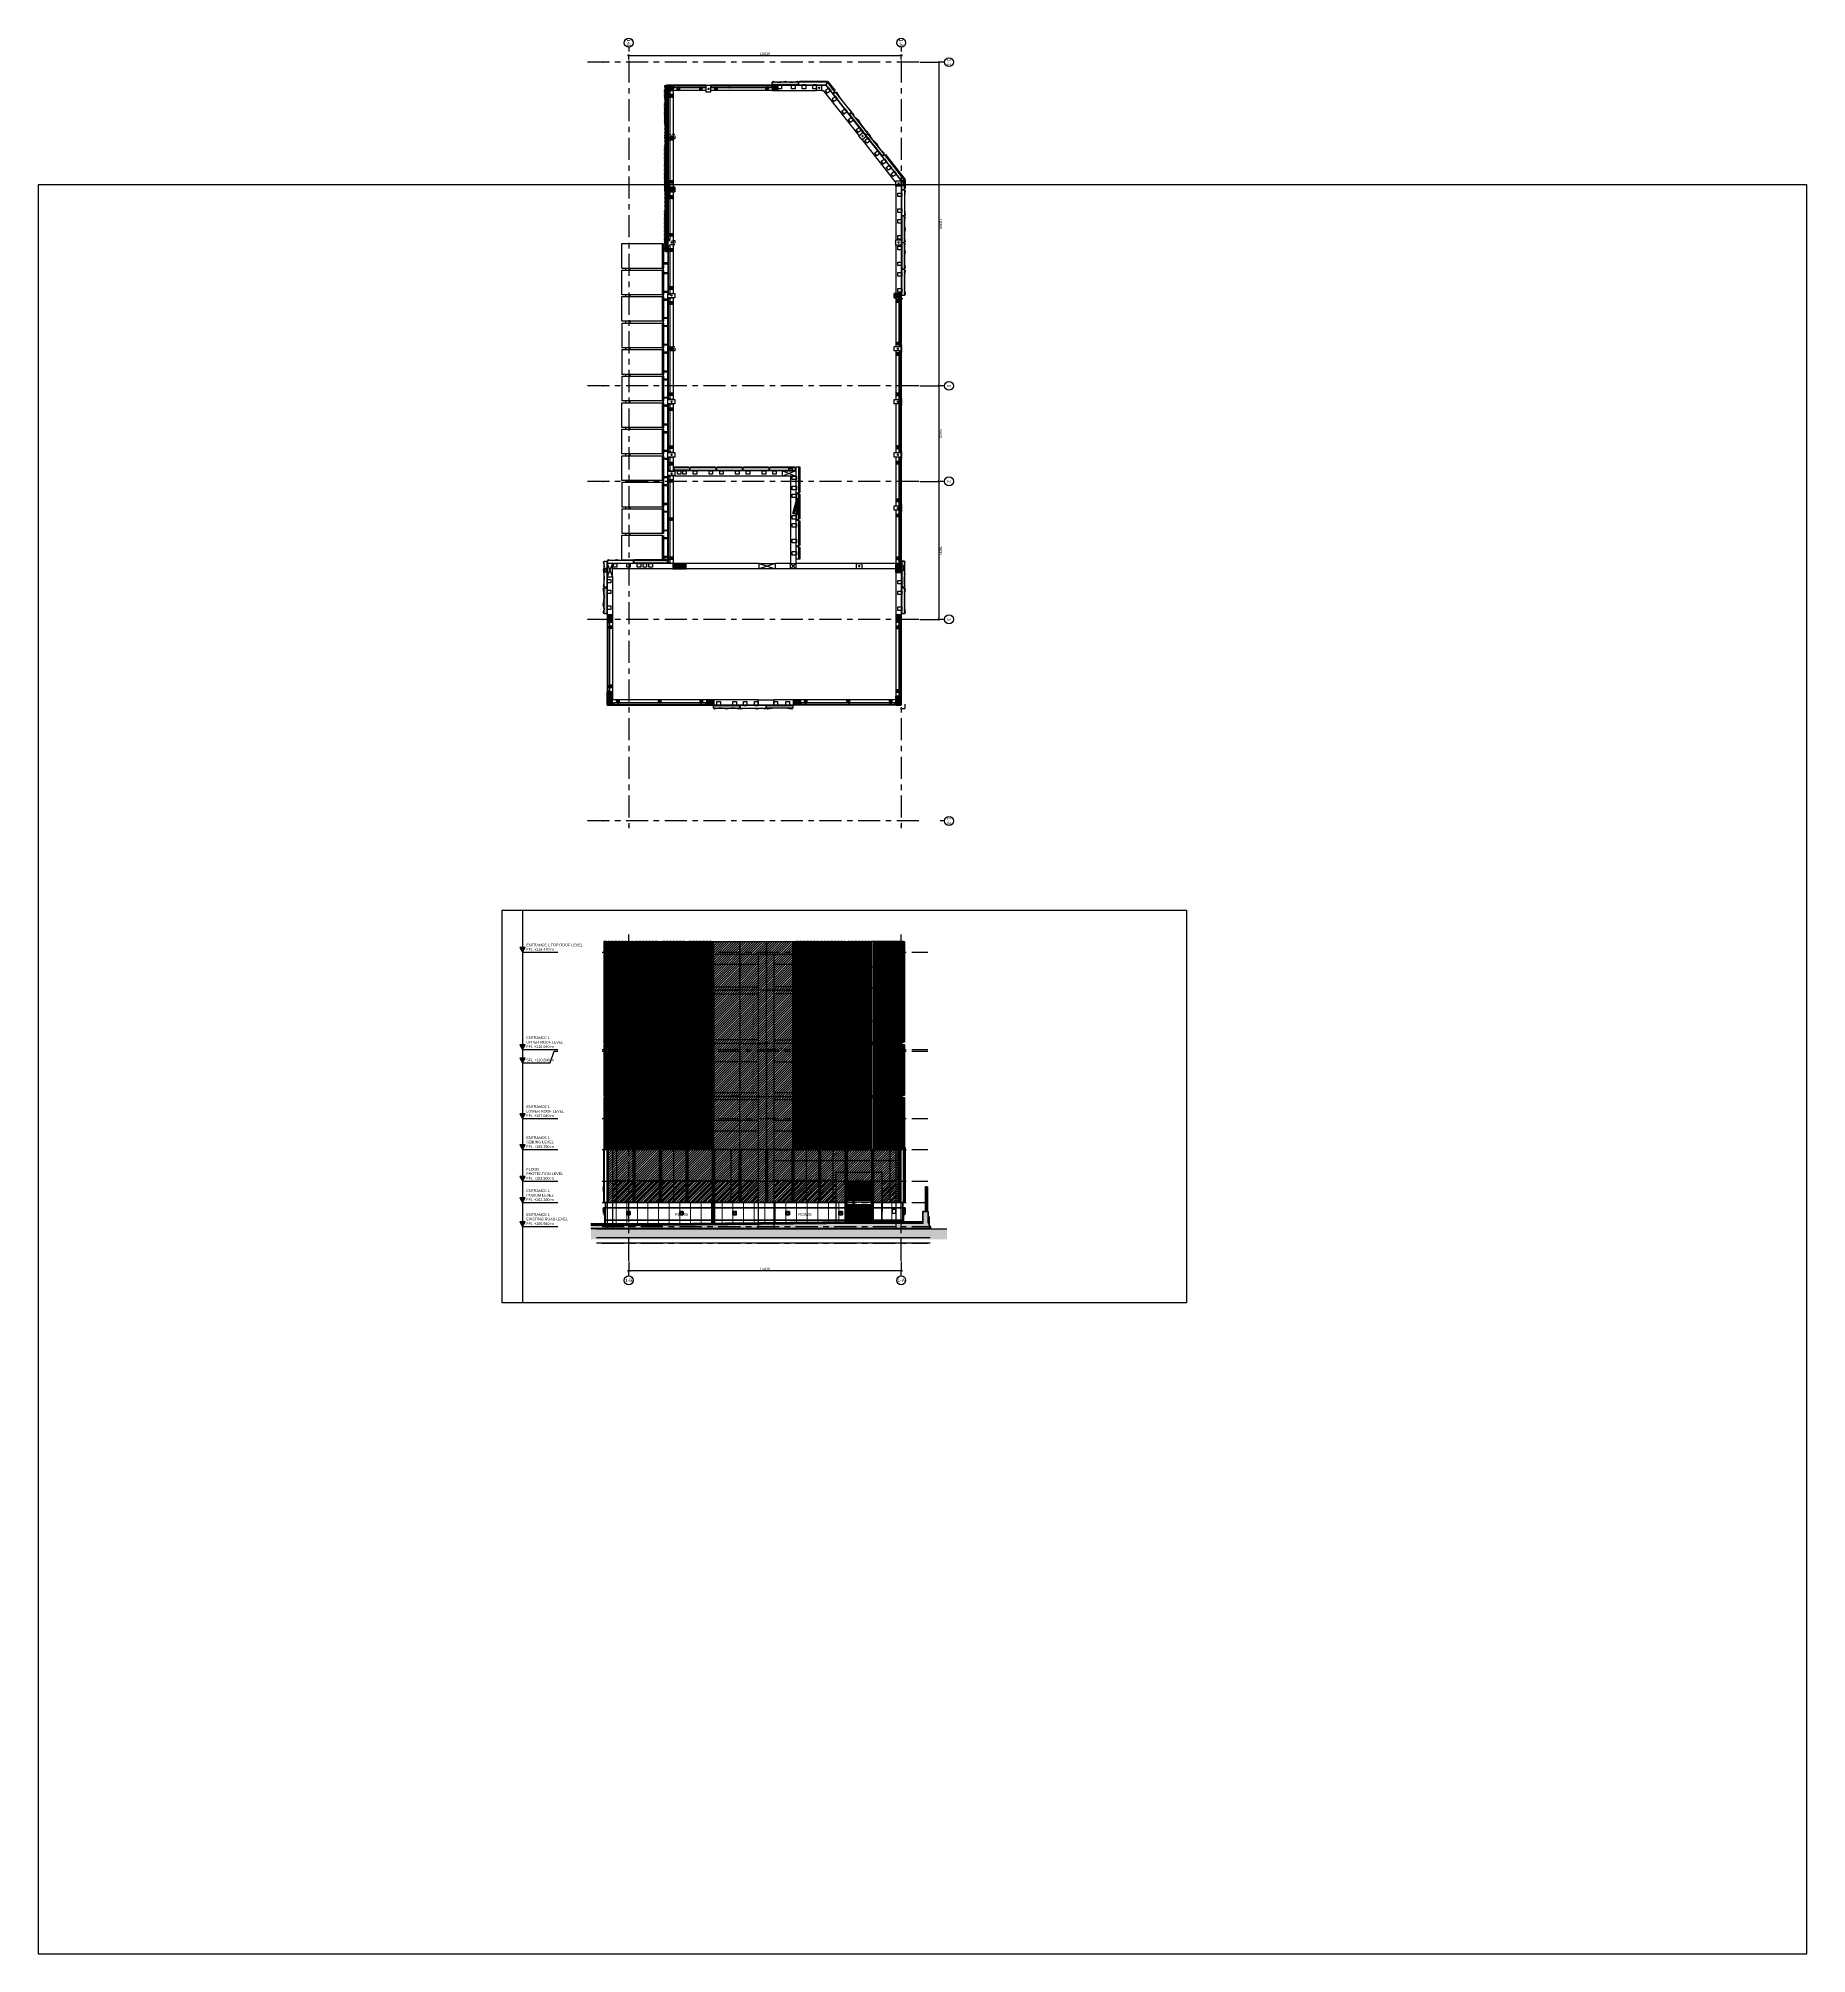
# Model space of a CAD drawing. Header units: millimetres. Extents: x 2519235 to 7246330, y 25937 to 201821.
# Drawn here: x 2995400 to 3095400, y 59821 to 168113 of the extents above; entities that cross this region are included whole.
import ezdxf
from ezdxf.enums import TextEntityAlignment as Align

# ---------------------------------------------------------------- set-up
doc = ezdxf.new("R2010")
doc.units = ezdxf.units.MM
doc.set_wipeout_variables(frame=1)
for name, pattern in [('ACM_Grid2', [9, 6, -1, 1, -1]), ('DPA_Hidden 100', [6, 4, -2]), ('DPA_Hidden 250', [3, 2, -1]), ('DXK_LINE_DOT2', [3.9198, 1.9599, -1.9599]), ('HIDDEN', [0.375, 0.25, -0.125]), ('HIDDEN2', [4.7625, 3.175, -1.5875]), ('TA_GL_005.00000', [13.75, 5, -1.25, 1.25, -1.25, 5]), ('TA_HL_001.00000', [6.5, 3.55, -2.95]), ('Xref-PLAN-106.940$0$CENTER2', [28.575, 19.05, -3.175, 3.175, -3.175]), ('Xref-PLAN-106.940$0$HIDDEN2', [4.7625, 3.175, -1.5875])]:
    doc.linetypes.add(name, pattern=pattern)
for name, color, linetype in [('000 - 0_HIDE_OBJ_FRAMING_DEF_SUB_1', 7, 'Continuous'), ('000 - 0_SYM_DWG_GRID-BUBBLE_MAIN_COLOR_1', 7, 'Continuous'), ('000 - 0_SYM_DWG_GRIDLINE_MAIN_COLOR_1', 7, 'Continuous'), ('000 - 0_SYM_DWG_GRIDLINE_MAIN_COLOR_251', 7, 'Continuous'), ('000 - 0_SYM_DWG_GROUND_HATCH', 7, 'Continuous'), ('000 - 0_SYM_DWG_HIDDENlINE_SUB_COLOR_1', 7, 'Continuous'), ('000 - 0_SYM_DWG_LEVEL_MAIN_COLOR_2', 7, 'Continuous'), ('000 - 0_SYM_DWG_LEVEL_TEXT', 7, 'Continuous'), ('000 - CONCRETE_COL_CUT_COLOR_1', 7, 'Continuous'), ('000 - CONCRETE_COL_CUT_COLOR_3', 7, 'Continuous'), ('000 - CONCRETE_COL_CUT_COLOR_5', 7, 'Continuous'), ('000 - CONCRETE_COL_HATCH_', 7, 'Continuous'), ('000 - CONCRETE_COL_MAIN_COLOR_3', 7, 'Continuous'), ('000 - CONCRETE_COL_MAIN_COLOR_5', 7, 'Continuous'), ('000 - CONCRETE_COL_WIPEOUT_', 7, 'Continuous'), ('000 - CONCRETE_PRECAST_CUT_COLOR_4', 7, 'Continuous'), ('000 - CONCRETE_PRECAST_CUT_COLOR_5', 7, 'Continuous'), ('000 - CONCRETE_PRECAST_HATCH_', 7, 'Continuous'), ('000 - EXISTING_CANOPY_MAIN_COLOR_1', 7, 'Continuous'), ('010 - ASPG_DIMS_NOM', 7, 'Continuous'), ('010 - ASPG_EXTR_MAIN_COLOR_2', 7, 'Continuous'), ('010 - ASPG_EXTR_WIPEOUT_', 7, 'Continuous'), ('010 - ASPG_FRAMING_MAIN_COLOR_1', 7, 'Continuous'), ('010 - ASPG_FRAMING_MAIN_COLOR_2', 7, 'Continuous'), ('010 - ASPG_FRAMING_SUB_COLOR_2', 7, 'Continuous'), ('010 - ASPG_FRAMING_SUB_COLOR_3', 7, 'Continuous'), ('010 - ASPG_FRAMING_WIPEOUT_', 7, 'Continuous'), ('_[-125x65x6x8', 7, 'Continuous'), ('_BOLT-M10', 7, 'Continuous'), ('_C-SC', 7, 'Continuous'), ('_Hatch', 7, 'Continuous'), ('_LOUVER-SB', 7, 'Continuous'), ('_PL-02', 7, 'Continuous'), ('_PLATE-200', 7, 'Continuous'), ('_PLATE-SC', 7, 'Continuous'), ('_RCW03', 7, 'Continuous'), ('_SC -100x100x6x8', 7, 'Continuous'), ('_Text-2', 7, 'Continuous'), ('_Wall-PRECAST', 7, 'Continuous'), ('_Wall-PRECAST-E1', 7, 'HIDDEN'), ('_งานโครงสร้าง', 7, 'Continuous'), ('A-GENM', 7, 'Continuous'), ('A-GLAZ-CURT', 7, 'Continuous'), ('A-ROOF', 7, 'Continuous'), ('A-ROOF-OTLN', 7, 'Continuous'), ('G-ANNO-HATCH-G251', 7, 'Continuous'), ('S-COLS-E', 7, 'Continuous'), ('Xref-PLAN-106.940$0$_Beam', 7, 'Continuous'), ('Xref-PLAN-106.940$0$_C300x300', 7, 'Continuous'), ('Xref-PLAN-106.940$0$_C400-250', 7, 'Continuous'), ('Xref-PLAN-106.940$0$_C500-300', 7, 'Continuous'), ('Xref-PLAN-106.940$0$_Col', 7, 'Xref-PLAN-106.940$0$CENTER2'), ('Xref-PLAN-106.940$0$_Col-B', 7, 'Xref-PLAN-106.940$0$CENTER2'), ('Xref-PLAN-106.940$0$_Col-BOTTOM', 7, 'Xref-PLAN-106.940$0$HIDDEN2'), ('Xref-PLAN-106.940$0$_PP-Dim', 7, 'Continuous'), ('Xref-PLAN-106.940$0$S-280-M_COLUMN', 7, 'Continuous')]:
    doc.layers.add(name, color=color, linetype=linetype)
for name, color, linetype, lineweight in [('A-DOOR-E', 7, 'Continuous', 35), ('A-DOOR-FRAM', 7, 'Continuous', 35), ('ACM_Line_Grid Line _Existing__Lw2_', 7, 'ACM_Grid2', 9)]:
    doc.layers.add(name, color=color, linetype=linetype, lineweight=lineweight)
doc.layers.add('Xref-PLAN-106.940$0$_VP', color=7, linetype='Continuous', plot=False)
doc.styles.add('Arial', font='arial.ttf', dxfattribs={"height": 300})
doc.styles.add('Arial_1', font='arial.ttf', dxfattribs={"height": 250})
doc.styles.add('Arial_5', font='arial.ttf', dxfattribs={"height": 3})
doc.styles.add('FAMELINE_FOR_CKST', font='arial.ttf')
doc.styles.add('TA', font='', dxfattribs={"height": 4.5})
doc.styles.get('TA').set_extended_font_data('Cordia New')
doc.dimstyles.new('FAMELINE-CKST_C-C', dxfattribs={"dimtxt": 0.3, "dimasz": 0.15, "dimexe": 0.1, "dimexo": 0.1, "dimgap": 0.05, "dimtad": 1, "dimzin": 0, "dimdsep": 46, "dimtxsty": 'FAMELINE_FOR_CKST', "dimblk": 'ORIGIN', "dimblk1": 'ORIGIN', "dimblk2": 'ORIGIN', "dimsah": 1, "dimcen": 0.1, "dimdle": 0.1, "dimclrd": 7, "dimclre": 7, "dimclrt": 7, "dimadec": 0, "dimazin": 0, "dimtfac": 1, "dimtix": 1, "dimtmove": 2, "dimatfit": 3, "dimfxl": 1, "dimtolj": 1, "dimtzin": 0, "dimlwd": -1, "dimlwe": -1, "dimarcsym": 0})
pattern_1 = [(45, (-1941.0177, -2436.031), (-3.367596, 3.367596), []), (45, (-1941.0177, -2433.6497), (-3.367596, 3.367596), [])]
pattern_2 = [(90, (75, 100940), (-600, 4e-14), [])]
pattern_3 = [(45, (509893.496, 1e-09), (-53.033009, 53.033009), [])]
pattern_4 = [(0, (-1441617.26, 9e-11), (406.4, 101.6), [16.764, -288.036, 16.764, -288.036, -1625.6]), (0, (-1441617.26, 9e-11), (406.4, 101.6), [-609.6, 16.764, -592.836, 16.764, -288.036, -711.2]), (0, (-1441617.26, 9e-11), (406.4, 101.6), [-1524, 16.764, -186.436, 16.764, -491.236]), (120, (-1441464.86, 50.8), (-291.188181, 301.152724), [16.764, -288.036, 16.764, -288.036, -1625.6]), (120, (-1441464.86, 50.8), (-291.188181, 301.152724), [-609.6, 16.764, -592.836, 16.764, -288.036, -711.2]), (120, (-1441464.86, 50.8), (-291.188181, 301.152724), [-1524, 16.764, -186.436, 16.764, -491.236]), (240, (-1441414.06, 254), (-115.211819, -402.752724), [16.764, -288.036, 16.764, -288.036, -1625.6]), (240, (-1441414.06, 254), (-115.211819, -402.752724), [-609.6, 16.764, -592.836, 16.764, -288.036, -711.2]), (240, (-1441414.06, 254), (-115.211819, -402.752724), [-1524, 16.764, -186.436, 16.764, -491.236])]
pattern_5 = [(90, (12485.3, 101290), (-1200, 7e-14), []), (180, (12485.3, 101290), (-3e-13, -2400), [])]

# ---------------------------------------------------------------- blocks, each defined once
blk = doc.blocks.new('A$C794a218b')
at = {"color": 7}
for p, q in [((142319, 17448), (142369, 17448)), ((142319, 17348), (142319, 17448)), ((142354, 17348), (142319, 17348)), ((142354, 17391), (142354, 17348)), ((142369, 17391), (142354, 17391)), ((142354, 17348), (142365, 17390)), ((143156, 17134), (142354, 17348)), ((142365, 17390), (143167, 17175)), ((142369, 17448), (142369, 17391)), ((142369, 17448), (143169, 17448)), ((142369, 17391), (143169, 17391)), ((143169, 17448), (143219, 17448)), ((143169, 17391), (143169, 17448)), ((143184, 17391), (143169, 17391)), ((143184, 17348), (143184, 17391)), ((143219, 17348), (143184, 17348)), ((143219, 17448), (143219, 17348)), ((143167, 17175), (143156, 17134))]:
    blk.add_line(p, q, dxfattribs=at)
blk.add_arc((142354, 17348), 830, 344.99607, 0, dxfattribs=at)
blk = doc.blocks.new('_C-SC')
at = {"layer": '_Hatch'}
h = blk.add_hatch(dxfattribs=at)
h.set_pattern_fill('STEEL', scale=1.5)
h.set_pattern_definition(pattern_1)
h.paths.add_polyline_path([(3, 67), (3, 3, 0.4142136), (13, -7), (50, -7), (50, -15), (-50, -15), (-50, -7), (-13, -7, 0.4142136), (-3, 3), (-3, 67, 0.4142136), (-13, 77), (-50, 77), (-50, 85), (50, 85), (50, 77), (13, 77, 0.4142136)])
at = {"color": 7, "linetype": 'Continuous'}
for p, q in [((70, 135), (-70, 135)), ((-70, 135), (-70, -25)), ((70, 135), (70, -25))]:
    blk.add_line(p, q, dxfattribs=at)
at = {"color": 7, "linetype": 'DXK_LINE_DOT2'}
for p, q in [((-70, 135), (-70, -25)), ((70, 135), (-70, 135)), ((70, -25), (70, 135))]:
    blk.add_line(p, q, dxfattribs=at)
at = {"color": 7, "linetype": 'HIDDEN2'}
for p, q in [((-70, -25), (-70, -65)), ((-70, -30), (-70, -65)), ((-70, -65), (70, -65)), ((-70, -65), (70, -65)), ((70, -65), (70, -25)), ((70, -30), (70, -65))]:
    blk.add_line(p, q, dxfattribs=at)
at = {"color": 7}
blk.add_lwpolyline([(-50, 85), (50, 85), (50, 77), (13, 77, 0.4142136), (3, 67), (3, 3, 0.4142136), (13, -7), (50, -7), (50, -15), (-50, -15), (-50, -7), (-13, -7, 0.4142136), (-3, 3), (-3, 67, 0.4142136), (-13, 77), (-50, 77)], format="xyb", close=True, dxfattribs=at)
for points in [[(63, 60), (3, 60), (3, 10), (63, 10)], [(63, 60), (8, 60), (8, 10), (63, 10)]]:
    blk.add_lwpolyline(points, close=True, dxfattribs=at)
at = {"layer": '_BOLT-M10', "color": 7}
for p, q in [((-12, 115), (12, 115)), ((16, 35), (-10, 35)), ((3, 42), (-3, 42)), ((3, 28), (-3, 28)), ((0, 128), (0, 102)), ((8, 42), (3, 42)), ((8, 28), (3, 28))]:
    blk.add_line(p, q, dxfattribs=at)
blk.add_lwpolyline([(-8, 110), (0, 106), (8, 110), (8, 120), (0, 124), (-8, 120)], close=True, dxfattribs=at)
for radius in [10, 6.93]:
    blk.add_circle((0, 115), radius, dxfattribs=at)
at = {"layer": 'Defpoints', "color": 7}
for p, q in [((6, -6), (-6, 6)), ((-6, -6), (6, 6))]:
    blk.add_line(p, q, dxfattribs=at)
at = {"layer": 'Defpoints', "color": 7, "linetype": 'HIDDEN2'}
for p, q in [((-12, -45), (12, -45)), ((0, -58), (0, -32))]:
    blk.add_line(p, q, dxfattribs=at)
blk.add_lwpolyline([(-8, -40), (0, -36), (8, -40), (8, -50), (0, -54), (-8, -50)], close=True, dxfattribs=at)
for radius in [10, 6.93]:
    blk.add_circle((0, -45), radius, dxfattribs=at)
blk = doc.blocks.new('_PP-LOUVER')
at = {"layer": '_Hatch'}
h = blk.add_hatch(dxfattribs=at)
h.set_pattern_fill('STEEL', scale=1.5)
h.set_pattern_definition(pattern_1)
h.paths.add_polyline_path([(3, 67), (3, 3, 0.4142136), (13, -7), (50, -7), (50, -15), (-50, -15), (-50, -7), (-13, -7, 0.4142136), (-3, 3), (-3, 67, 0.4142136), (-13, 77), (-50, 77), (-50, 85), (50, 85), (50, 77), (13, 77, 0.4142136)])
at = {"color": 7, "linetype": 'Continuous'}
for p, q in [((70, 135), (-70, 135)), ((-70, 135), (-70, -25)), ((70, 135), (70, -25))]:
    blk.add_line(p, q, dxfattribs=at)
at = {"color": 7, "linetype": 'DXK_LINE_DOT2'}
for p, q in [((-70, 135), (-70, -25)), ((70, 135), (-70, 135)), ((70, -25), (70, 135))]:
    blk.add_line(p, q, dxfattribs=at)
at = {"color": 7, "linetype": 'HIDDEN2'}
for p, q in [((-70, -25), (-70, -65)), ((-70, -30), (-70, -65)), ((-70, -65), (70, -65)), ((-70, -65), (70, -65)), ((70, -65), (70, -25)), ((70, -30), (70, -65))]:
    blk.add_line(p, q, dxfattribs=at)
at = {"color": 7}
blk.add_lwpolyline([(-50, 85), (50, 85), (50, 77), (13, 77, 0.4142136), (3, 67), (3, 3, 0.4142136), (13, -7), (50, -7), (50, -15), (-50, -15), (-50, -7), (-13, -7, 0.4142136), (-3, 3), (-3, 67, 0.4142136), (-13, 77), (-50, 77)], format="xyb", close=True, dxfattribs=at)
for points in [[(63, 60), (3, 60), (3, 10), (63, 10)], [(63, 60), (8, 60), (8, 10), (63, 10)]]:
    blk.add_lwpolyline(points, close=True, dxfattribs=at)
at = {"layer": '_BOLT-M10', "color": 7}
for p, q in [((-12, 115), (12, 115)), ((16, 35), (-10, 35)), ((3, 42), (-3, 42)), ((3, 28), (-3, 28)), ((0, 128), (0, 102)), ((8, 42), (3, 42)), ((8, 28), (3, 28))]:
    blk.add_line(p, q, dxfattribs=at)
blk.add_lwpolyline([(-8, 110), (0, 106), (8, 110), (8, 120), (0, 124), (-8, 120)], close=True, dxfattribs=at)
for radius in [10, 6.93]:
    blk.add_circle((0, 115), radius, dxfattribs=at)
at = {"layer": 'Defpoints', "color": 7}
for p, q in [((6, -6), (-6, 6)), ((-6, -6), (6, 6))]:
    blk.add_line(p, q, dxfattribs=at)
at = {"layer": 'Defpoints', "color": 7, "linetype": 'HIDDEN2'}
for p, q in [((-12, -45), (12, -45)), ((0, -58), (0, -32))]:
    blk.add_line(p, q, dxfattribs=at)
blk.add_lwpolyline([(-8, -40), (0, -36), (8, -40), (8, -50), (0, -54), (-8, -50)], close=True, dxfattribs=at)
for radius in [10, 6.93]:
    blk.add_circle((0, -45), radius, dxfattribs=at)
blk = doc.blocks.new('*U360')
at = {"color": 7}
for p, q in [((125, -25), (-2525, -25)), ((-2525, -145), (-2525, -25)), ((-2525, -30), (125, -30)), ((-2525, -35), (125, -35)), ((-2525, -135), (125, -135)), ((-2525, -140), (125, -140)), ((-2525, -145), (125, -145)), ((125, -25), (125, -145))]:
    blk.add_line(p, q, dxfattribs=at)
at = {"layer": 'Defpoints', "color": 7}
for p, q in [((6, -6), (-6, 6)), ((-6, -6), (6, 6)), ((0, 0), (0, -145))]:
    blk.add_line(p, q, dxfattribs=at)
blk = doc.blocks.new('*U359')
at = {"color": 7}
for p, q in [((125, -25), (-5515, -25)), ((-5515, -145), (-5515, -25)), ((-5515, -30), (125, -30)), ((-5515, -35), (125, -35)), ((-5515, -135), (125, -135)), ((-5515, -140), (125, -140)), ((-5515, -145), (125, -145)), ((125, -25), (125, -145))]:
    blk.add_line(p, q, dxfattribs=at)
at = {"layer": 'Defpoints', "color": 7}
for p, q in [((6, -6), (-6, 6)), ((-6, -6), (6, 6)), ((0, 0), (0, -145))]:
    blk.add_line(p, q, dxfattribs=at)
blk = doc.blocks.new('*U361')
at = {"color": 7}
for p, q in [((270, -25), (-5690, -25)), ((-5690, -145), (-5690, -25)), ((-5690, -30), (270, -30)), ((-5690, -35), (270, -35)), ((-5690, -135), (270, -135)), ((-5690, -140), (270, -140)), ((-5690, -145), (270, -145)), ((270, -25), (270, -145))]:
    blk.add_line(p, q, dxfattribs=at)
at = {"layer": 'Defpoints', "color": 7}
for p, q in [((6, -6), (-6, 6)), ((-6, -6), (6, 6)), ((0, 0), (0, -145))]:
    blk.add_line(p, q, dxfattribs=at)
blk = doc.blocks.new('*U362')
at = {"color": 7}
for p, q in [((250, -25), (-3849, -25)), ((-3849, -145), (-3849, -25)), ((-3849, -30), (250, -30)), ((-3849, -35), (250, -35)), ((-3849, -135), (250, -135)), ((-3849, -140), (250, -140)), ((-3849, -145), (250, -145)), ((250, -25), (250, -145))]:
    blk.add_line(p, q, dxfattribs=at)
at = {"layer": 'Defpoints', "color": 7}
for p, q in [((6, -6), (-6, 6)), ((-6, -6), (6, 6)), ((0, 0), (0, -145))]:
    blk.add_line(p, q, dxfattribs=at)
blk = doc.blocks.new('*U363')
at = {"color": 7}
for p, q in [((5228, -25), (-122, -25)), ((-122, -145), (-122, -25)), ((-122, -30), (5228, -30)), ((-122, -35), (5228, -35)), ((-122, -135), (5228, -135)), ((-122, -140), (5228, -140)), ((-122, -145), (5228, -145)), ((5228, -25), (5228, -145))]:
    blk.add_line(p, q, dxfattribs=at)
at = {"layer": 'Defpoints', "color": 7}
for p, q in [((6, -6), (-6, 6)), ((-6, -6), (6, 6)), ((0, 0), (0, -145))]:
    blk.add_line(p, q, dxfattribs=at)
blk = doc.blocks.new('*U364')
at = {"color": 7}
for p, q in [((2531, -25), (-97, -25)), ((-97, -145), (-97, -25)), ((-97, -30), (2531, -30)), ((-97, -35), (2531, -35)), ((-97, -135), (2531, -135)), ((-97, -140), (2531, -140)), ((-97, -145), (2531, -145)), ((2531, -25), (2531, -145))]:
    blk.add_line(p, q, dxfattribs=at)
at = {"layer": 'Defpoints', "color": 7}
for p, q in [((6, -6), (-6, 6)), ((-6, -6), (6, 6)), ((0, 0), (0, -145))]:
    blk.add_line(p, q, dxfattribs=at)
blk = doc.blocks.new('*U365')
at = {"color": 7}
for p, q in [((3147, -25), (-250, -25)), ((-250, -145), (-250, -25)), ((-250, -30), (3147, -30)), ((-250, -35), (3147, -35)), ((-250, -135), (3147, -135)), ((-250, -140), (3147, -140)), ((-250, -145), (3147, -145)), ((3147, -25), (3147, -145))]:
    blk.add_line(p, q, dxfattribs=at)
at = {"layer": 'Defpoints', "color": 7}
for p, q in [((6, -6), (-6, 6)), ((-6, -6), (6, 6)), ((0, 0), (0, -145))]:
    blk.add_line(p, q, dxfattribs=at)
blk = doc.blocks.new('*U369')
at = {"color": 7}
for p, q in [((3147, -25), (1375, -25)), ((1375, -145), (1375, -25)), ((1375, -30), (3147, -30)), ((1375, -35), (3147, -35)), ((1375, -135), (3147, -135)), ((1375, -140), (3147, -140)), ((1375, -145), (3147, -145)), ((3147, -25), (3147, -145))]:
    blk.add_line(p, q, dxfattribs=at)
at = {"layer": 'Defpoints', "color": 7}
for p, q in [((6, -6), (-6, 6)), ((-6, -6), (6, 6)), ((0, 0), (0, -145))]:
    blk.add_line(p, q, dxfattribs=at)
blk = doc.blocks.new('*U366')
at = {"color": 7}
for p, q in [((250, -25), (-3599, -25)), ((-3599, -145), (-3599, -25)), ((-3599, -30), (250, -30)), ((-3599, -35), (250, -35)), ((-3599, -135), (250, -135)), ((-3599, -140), (250, -140)), ((-3599, -145), (250, -145)), ((250, -25), (250, -145))]:
    blk.add_line(p, q, dxfattribs=at)
at = {"layer": 'Defpoints', "color": 7}
for p, q in [((6, -6), (-6, 6)), ((-6, -6), (6, 6)), ((0, 0), (0, -145))]:
    blk.add_line(p, q, dxfattribs=at)
blk = doc.blocks.new('*U367')
at = {"color": 7}
for p, q in [((250, -25), (-4975, -25)), ((-4975, -145), (-4975, -25)), ((-4975, -30), (250, -30)), ((-4975, -35), (250, -35)), ((-4975, -135), (250, -135)), ((-4975, -140), (250, -140)), ((-4975, -145), (250, -145)), ((250, -25), (250, -145))]:
    blk.add_line(p, q, dxfattribs=at)
at = {"layer": 'Defpoints', "color": 7}
for p, q in [((6, -6), (-6, 6)), ((-6, -6), (6, 6)), ((0, 0), (0, -145))]:
    blk.add_line(p, q, dxfattribs=at)
blk = doc.blocks.new('*U368')
at = {"color": 7}
for p, q in [((250, -25), (-5050, -25)), ((-5050, -145), (-5050, -25)), ((-5050, -30), (250, -30)), ((-5050, -35), (250, -35)), ((-5050, -135), (250, -135)), ((-5050, -140), (250, -140)), ((-5050, -145), (250, -145)), ((250, -25), (250, -145))]:
    blk.add_line(p, q, dxfattribs=at)
at = {"layer": 'Defpoints', "color": 7}
for p, q in [((6, -6), (-6, 6)), ((-6, -6), (6, 6)), ((0, 0), (0, -145))]:
    blk.add_line(p, q, dxfattribs=at)
blk = doc.blocks.new('Enrance Curtain Wall Panel Edge 5a - Enrance Curtain Wall Panel Edge 5a-28915756-ENTRANCE 1 - LOWER ROOF LEVEL PLAN')
at = {"color": 7}
for p, q in [((150, 5875), (150, 6125)), ((150, 6125), (150, 5875)), ((150, 6125), (150, 5875)), ((150, 5875), (150, 6125)), ((150, 6125), (150, 5875)), ((155, 6110), (150, 6110)), ((171, 6080), (150, 6080)), ((150, 6050), (200, 6050)), ((150, 5950), (200, 5950)), ((171, 5920), (150, 5920)), ((155, 5890), (150, 5890)), ((155, 6055), (155, 6110)), ((200, 6055), (155, 6055)), ((200, 5945), (155, 5945)), ((155, 5945), (155, 5890)), ((150, 2875), (150, 3125)), ((150, 2875), (150, 3125)), ((150, 3125), (150, 2875)), ((150, 2875), (150, 3125)), ((150, 3125), (150, 2875)), ((155, 3110), (150, 3110)), ((171, 3080), (150, 3080)), ((150, 3050), (200, 3050)), ((150, 2950), (200, 2950)), ((171, 2920), (150, 2920)), ((155, 2890), (150, 2890)), ((155, 3055), (155, 3110)), ((200, 3055), (155, 3055)), ((200, 2945), (155, 2945)), ((155, 2945), (155, 2890)), ((150, -125), (150, 125)), ((150, 125), (150, -125)), ((150, 125), (150, -125)), ((150, -125), (150, 125)), ((150, 125), (150, -125)), ((155, 110), (150, 110)), ((171, 80), (150, 80)), ((150, 50), (200, 50)), ((155, 55), (155, 110)), ((200, 55), (155, 55)), ((150, -50), (200, -50)), ((171, -80), (150, -80)), ((155, -110), (150, -110)), ((200, -55), (155, -55)), ((155, -55), (155, -110)), ((150, -2875), (150, -3125)), ((150, -2875), (150, -3125)), ((150, -2875), (150, -3125)), ((150, -3125), (150, -2875)), ((150, -2875), (150, -3125)), ((155, -2890), (150, -2890)), ((171, -2920), (150, -2920)), ((150, -2950), (200, -2950)), ((150, -3050), (200, -3050)), ((171, -3080), (150, -3080)), ((155, -3110), (150, -3110)), ((155, -2945), (155, -2890)), ((200, -2945), (155, -2945)), ((200, -3055), (155, -3055)), ((155, -3055), (155, -3110))]:
    blk.add_line(p, q, dxfattribs=at)
for centre, radius, start, end in [((-165, 4360), 1830, 78.48249, 80.08281), ((-165, 4360), 1830, 78.48422, 80.08162), ((-165, 4360), 1830, 79.69281, 80.08384), ((-165, 4360), 1827, 78.4632, 80.06669), ((-165, 7640), 1827, 279.93331, 281.5368), ((-165, 7640), 1830, 279.91719, 281.51751), ((-165, 7640), 1830, 279.91838, 281.51578), ((-165, 7640), 1830, 279.91616, 280.30719), ((-165, 1360), 1830, 78.48249, 80.08281), ((-165, 1360), 1830, 79.69281, 80.08384), ((-165, 1360), 1830, 78.48422, 80.08162), ((-165, 1360), 1827, 78.4632, 80.06669), ((-165, 4640), 1827, 279.93331, 281.5368), ((-165, 4640), 1830, 279.91719, 281.51751), ((-165, 4640), 1830, 279.91838, 281.51578), ((-165, 4640), 1830, 279.91616, 280.30719), ((-165, -1640), 1830, 78.48249, 80.08281), ((-165, -1640), 1830, 78.48422, 80.08162), ((-165, -1640), 1830, 79.69281, 80.08384), ((-165, -1640), 1827, 78.4632, 80.06669), ((-165, 1640), 1827, 279.93331, 281.5368), ((-165, 1640), 1830, 279.91719, 281.51751), ((-165, 1640), 1830, 279.91838, 281.51578), ((-165, 1640), 1830, 279.91616, 280.30719), ((-165, -4640), 1830, 78.48249, 80.08281), ((-165, -4640), 1830, 78.48422, 80.08162), ((-165, -4640), 1830, 79.69281, 80.08384), ((-165, -4640), 1827, 78.4632, 80.06669), ((-165, -1360), 1827, 279.93331, 281.5368), ((-165, -1360), 1830, 279.91719, 281.51751), ((-165, -1360), 1830, 279.91838, 281.51578), ((-165, -1360), 1830, 279.91616, 280.30719)]:
    blk.add_arc(centre, radius, start, end, dxfattribs=at)
blk = doc.blocks.new('DPA_Curved type A - Curved Type A-V59-ENTRANCE 1 - LOWER ROOF LEVEL PLAN')
at = {"layer": 'A-GLAZ-CURT', "color": 7}
for p, q in [((-750, 22), (-750, 0)), ((-750, 0), (-750, 22)), ((750, 0), (750, 22)), ((750, 22), (750, 0))]:
    blk.add_line(p, q, dxfattribs=at)
blk = doc.blocks.new('DPA_Curved type B - Curved Type B-V60-ENTRANCE 1 - LOWER ROOF LEVEL PLAN')
at = {"layer": 'A-GLAZ-CURT', "color": 7}
for p, q in [((-750, 22), (-750, 0)), ((-750, 0), (-750, 22)), ((750, 0), (750, 22)), ((750, 22), (750, 0))]:
    blk.add_line(p, q, dxfattribs=at)
blk = doc.blocks.new('DPA_Curved type B - Curved Type B-V1-ENTRANCE 1 - LOWER ROOF LEVEL PLAN')
at = {"layer": 'A-GLAZ-CURT', "color": 7}
for p, q in [((750, 0), (-750, 0)), ((-750, 0), (750, 0))]:
    blk.add_line(p, q, dxfattribs=at)
blk = doc.blocks.new('DPA_Curved type C_Left - Curved Type C_Left-31496685-ENTRANCE 1 - LOWER ROOF LEVEL PLAN')
at = {"layer": 'A-GLAZ-CURT', "color": 7}
for p, q in [((750, 0), (-700, 0)), ((-700, 0), (750, 0))]:
    blk.add_line(p, q, dxfattribs=at)
blk = doc.blocks.new('DPA_Curved type A - Curved Type A-V71-ENTRANCE 1 - LOWER ROOF LEVEL PLAN')
at = {"layer": 'A-GLAZ-CURT', "color": 7}
for p, q in [((750, 0), (-750, 0)), ((-750, 0), (750, 0))]:
    blk.add_line(p, q, dxfattribs=at)
blk = doc.blocks.new('DPA_Curved type A - Curved Type A-V72-ENTRANCE 1 - LOWER ROOF LEVEL PLAN')
at = {"layer": 'A-GLAZ-CURT', "color": 7}
for p, q in [((750, 0), (-750, 0)), ((-750, 0), (750, 0)), ((750, -150), (750, 0)), ((750, 0), (750, -150))]:
    blk.add_line(p, q, dxfattribs=at)
blk = doc.blocks.new('DPA_CP_Entrance Louver Grill Vertical - Louver Grill Vertical Z-27946342-ENTRANCE 1 - LOWER ROOF LEVEL PLAN')
at = {"layer": '000 - 0_HIDE_OBJ_FRAMING_DEF_SUB_1', "color": 7, "lineweight": 35}
for p, q in [((-702, 127), (-750, 127)), ((-750, 127), (-750, 125)), ((-750, 125), (-700, 125)), ((-700, 50), (-750, 50)), ((-750, 50), (-750, 0)), ((-700, 200), (-702, 200)), ((-702, 200), (-702, 127)), ((-700, 125), (-700, 200)), ((-700, 0), (-700, 50)), ((702, 200), (700, 200)), ((700, 200), (700, 125)), ((700, 125), (750, 125)), ((750, 50), (700, 50)), ((700, 50), (700, 0)), ((700, 0), (750, 0)), ((702, 127), (702, 200)), ((750, 127), (702, 127)), ((750, 125), (750, 127)), ((750, 0), (750, 50))]:
    blk.add_line(p, q, dxfattribs=at)
at = {"layer": '000 - 0_HIDE_OBJ_FRAMING_DEF_SUB_1', "color": 7}
for p, q in [((-750, 50), (-750, 125)), ((750, 125), (-750, 125)), ((750, 50), (-750, 50)), ((750, 125), (750, 50))]:
    blk.add_line(p, q, dxfattribs=at)
blk = doc.blocks.new('DPA_CP_Entrance Louver Grill Vertical - Louver Grill Vertical Z-V2-ENTRANCE 1 - LOWER ROOF LEVEL PLAN')
at = {"layer": '000 - 0_HIDE_OBJ_FRAMING_DEF_SUB_1', "color": 7, "lineweight": 35}
for p, q in [((-702, 127), (-750, 127)), ((-750, 127), (-750, 125)), ((-750, 125), (-700, 125)), ((-700, 50), (-750, 50)), ((-750, 50), (-750, 0)), ((-750, 0), (-700, 0)), ((-700, 200), (-702, 200)), ((-702, 200), (-702, 127)), ((-700, 125), (-700, 200)), ((-700, 0), (-700, 50)), ((702, 200), (700, 200)), ((700, 200), (700, 125)), ((700, 125), (750, 125)), ((750, 50), (700, 50)), ((700, 50), (700, 0)), ((702, 127), (702, 200)), ((750, 127), (702, 127)), ((750, 125), (750, 127)), ((750, 0), (750, 50))]:
    blk.add_line(p, q, dxfattribs=at)
at = {"layer": '000 - 0_HIDE_OBJ_FRAMING_DEF_SUB_1', "color": 7}
for p, q in [((-750, 50), (-750, 125)), ((750, 125), (-750, 125)), ((750, 50), (-750, 50)), ((750, 125), (750, 50))]:
    blk.add_line(p, q, dxfattribs=at)
blk = doc.blocks.new('GM_Louver Grill Vertical Z1 - Z Profile-27946408-ENTRANCE 1 - LOWER ROOF LEVEL PLAN')
at = {"layer": '000 - 0_HIDE_OBJ_FRAMING_DEF_SUB_1', "color": 7, "lineweight": 9}
for p, q in [((46, 73), (0, 0)), ((0, 0), (30, 0)), ((4, 2), (50, 75)), ((30, 2), (4, 2)), ((30, 0), (30, 2)), ((50, 75), (40, 75)), ((40, 75), (40, 73)), ((40, 73), (46, 73))]:
    blk.add_line(p, q, dxfattribs=at)
blk = doc.blocks.new('DPA_CP_Entrance Louver Grill Vertical - Louver Grill Vertical Z-27953553-ENTRANCE 1 - LOWER ROOF LEVEL PLAN')
at = {"layer": '000 - 0_HIDE_OBJ_FRAMING_DEF_SUB_1', "color": 7, "lineweight": 35}
for p, q in [((-652, 127), (-700, 127)), ((-700, 127), (-700, 125)), ((-700, 125), (-650, 125)), ((-650, 50), (-700, 50)), ((-700, 50), (-700, 0)), ((-700, 0), (-650, 0)), ((-650, 200), (-652, 200)), ((-652, 200), (-652, 127)), ((-650, 125), (-650, 200)), ((-650, 0), (-650, 50)), ((652, 200), (650, 200)), ((650, 200), (650, 125)), ((650, 125), (700, 125)), ((700, 50), (650, 50)), ((650, 50), (650, 0)), ((650, 0), (700, 0)), ((652, 127), (652, 200)), ((700, 127), (652, 127)), ((700, 125), (700, 127)), ((700, 0), (700, 50))]:
    blk.add_line(p, q, dxfattribs=at)
at = {"layer": '000 - 0_HIDE_OBJ_FRAMING_DEF_SUB_1', "color": 7}
for p, q in [((-700, 50), (-700, 125)), ((700, 125), (-700, 125)), ((700, 50), (-700, 50)), ((700, 125), (700, 50))]:
    blk.add_line(p, q, dxfattribs=at)
blk = doc.blocks.new('DPA_CP_Entrance Louver Grill Vertical - Louver Grill Vertical Z-27954336-ENTRANCE 1 - LOWER ROOF LEVEL PLAN')
at = {"layer": '000 - 0_HIDE_OBJ_FRAMING_DEF_SUB_1', "color": 7}
for p, q in [((-202, 127), (-250, 127)), ((-250, 127), (-250, 125)), ((-250, 125), (-250, 127)), ((-250, 127), (-202, 127)), ((-250, 125), (-200, 125)), ((-200, 125), (-250, 125)), ((-250, 50), (-250, 125)), ((-250, 125), (-250, 50)), ((-99, 125), (-250, 125)), ((-99, 125), (-250, 125)), ((-250, 50), (-250, 125)), ((-250, 125), (-250, 50)), ((-99, 125), (-250, 125)), ((-99, 125), (-250, 125)), ((-250, 50), (-250, 0)), ((-200, 50), (-250, 50)), ((-250, 50), (-200, 50)), ((-250, 0), (-250, 50)), ((-250, 50), (-99, 50)), ((-99, 50), (-250, 50)), ((-250, 50), (-49, 50)), ((-49, 50), (-250, 50)), ((-250, 0), (-200, 0)), ((-200, 0), (-250, 0)), ((-200, 200), (-202, 200)), ((-202, 200), (-202, 127)), ((-202, 127), (-202, 200)), ((-202, 200), (-200, 200)), ((-200, 125), (-200, 200)), ((-200, 200), (-200, 125)), ((-200, 0), (-200, 50)), ((-200, 50), (-200, 0)), ((-39, 50), (250, 50)), ((250, 50), (-39, 50)), ((-39, 50), (250, 50)), ((250, 50), (-39, 50)), ((250, 125), (-36, 125)), ((250, 125), (-36, 125)), ((250, 125), (-36, 125)), ((250, 125), (-36, 125)), ((202, 200), (200, 200)), ((200, 200), (200, 125)), ((200, 125), (200, 200)), ((200, 200), (202, 200)), ((200, 125), (250, 125)), ((250, 125), (200, 125)), ((200, 50), (200, 0)), ((250, 50), (200, 50)), ((200, 50), (250, 50)), ((200, 0), (200, 50)), ((200, 0), (250, 0)), ((250, 0), (200, 0)), ((202, 127), (202, 200)), ((202, 200), (202, 127)), ((250, 127), (202, 127)), ((202, 127), (250, 127)), ((250, 125), (250, 127)), ((250, 127), (250, 125)), ((250, 50), (250, 125)), ((250, 125), (250, 50)), ((250, 50), (250, 125)), ((250, 125), (250, 50)), ((250, 0), (250, 50)), ((250, 50), (250, 0))]:
    blk.add_line(p, q, dxfattribs=at)
blk = doc.blocks.new('DPA_CP_Entrance Louver Grill Vertical - Louver Grill Vertical Z-27954203-ENTRANCE 1 - LOWER ROOF LEVEL PLAN')
at = {"layer": '000 - 0_HIDE_OBJ_FRAMING_DEF_SUB_1', "color": 7}
for p, q in [((-750, 127), (-750, 125)), ((-750, 125), (-750, 127)), ((-750, 125), (-744, 125)), ((-744, 125), (-750, 125)), ((-750, 50), (-750, 125)), ((-750, 125), (-750, 50)), ((-744, 125), (-750, 125)), ((-744, 125), (-750, 125)), ((-750, 50), (-750, 125)), ((-750, 125), (-750, 50)), ((-744, 125), (-750, 125)), ((-744, 125), (-750, 125)), ((-750, 50), (-750, 0)), ((-750, 0), (-750, 50))]:
    blk.add_line(p, q, dxfattribs=at)
blk = doc.blocks.new('GM_Louver Grill Vertical Z1 - Z Profile-27954269-ENTRANCE 1 - LOWER ROOF LEVEL PLAN')
at = {"layer": '000 - 0_HIDE_OBJ_FRAMING_DEF_SUB_1', "color": 7, "lineweight": 9}
for p, q in [((46, 73), (0, 0)), ((0, 0), (46, 73)), ((0, 0), (30, 0)), ((30, 0), (0, 0)), ((4, 2), (50, 75)), ((50, 75), (4, 2)), ((30, 2), (4, 2)), ((4, 2), (30, 2)), ((30, 0), (30, 2)), ((30, 2), (30, 0)), ((50, 75), (40, 75)), ((40, 75), (40, 73)), ((40, 73), (40, 75)), ((40, 75), (50, 75)), ((40, 73), (46, 73)), ((46, 73), (40, 73))]:
    blk.add_line(p, q, dxfattribs=at)
blk = doc.blocks.new('GM_Louver Grill Vertical Z1 - Z Profile-V106-ENTRANCE 1 - LOWER ROOF LEVEL PLAN')
at = {"layer": '000 - 0_HIDE_OBJ_FRAMING_DEF_SUB_1', "color": 7, "lineweight": 9}
for p, q in [((25, 39), (0, 0)), ((0, 0), (25, 39)), ((0, 0), (30, 0)), ((30, 0), (0, 0)), ((4, 2), (27, 39)), ((27, 39), (4, 2)), ((30, 2), (4, 2)), ((4, 2), (30, 2)), ((30, 0), (30, 2)), ((30, 2), (30, 0)), ((46, 73), (32, 51)), ((32, 51), (46, 73)), ((35, 51), (50, 75)), ((50, 75), (35, 51)), ((50, 75), (40, 75)), ((40, 75), (40, 73)), ((40, 73), (40, 75)), ((40, 75), (50, 75)), ((40, 73), (46, 73)), ((46, 73), (40, 73))]:
    blk.add_line(p, q, dxfattribs=at)
blk = doc.blocks.new('GM_Louver Grill Vertical Z1 - Z Profile-V107-ENTRANCE 1 - LOWER ROOF LEVEL PLAN')
at = {"layer": '000 - 0_HIDE_OBJ_FRAMING_DEF_SUB_1', "color": 7, "lineweight": 9}
for p, q in [((24, 33), (27, 39)), ((25, 39), (24, 37)), ((24, 37), (25, 39)), ((27, 39), (24, 33)), ((30, 2), (24, 2)), ((24, 2), (30, 2)), ((24, 0), (30, 0)), ((30, 0), (24, 0)), ((30, 0), (30, 2)), ((30, 2), (30, 0)), ((46, 73), (32, 51)), ((32, 51), (46, 73)), ((35, 51), (50, 75)), ((50, 75), (35, 51)), ((50, 75), (40, 75)), ((40, 75), (40, 73)), ((40, 73), (40, 75)), ((40, 75), (50, 75)), ((40, 73), (46, 73)), ((46, 73), (40, 73))]:
    blk.add_line(p, q, dxfattribs=at)
blk = doc.blocks.new('GM_Louver Grill Vertical Z1 - Z Profile-V108-ENTRANCE 1 - LOWER ROOF LEVEL PLAN')
at = {"layer": '000 - 0_HIDE_OBJ_FRAMING_DEF_SUB_1', "color": 7, "lineweight": 9}
for p, q in [((31, 49), (0, 0)), ((0, 0), (31, 49)), ((0, 0), (30, 0)), ((30, 0), (0, 0)), ((4, 2), (31, 45)), ((31, 45), (4, 2)), ((30, 2), (4, 2)), ((4, 2), (30, 2)), ((30, 0), (30, 2)), ((30, 2), (30, 0))]:
    blk.add_line(p, q, dxfattribs=at)
blk = doc.blocks.new('A$C7e7c92b9')
at = {"layer": 'A-GENM', "color": 7, "lineweight": 9, "rotation": 180}
for p in [(118720, 9933), (118794, 9933), (118867, 9933), (118941, 9933), (119014, 9933), (119088, 9933), (119161, 9933), (119235, 9933), (119308, 9933), (119382, 9933), (119455, 9933), (119529, 9933), (119603, 9933), (119676, 9933), (119750, 9933), (119823, 9933), (119897, 9933), (119970, 9933), (120120, 9933), (120195, 9933), (120270, 9933), (120345, 9933), (120420, 9933), (120495, 9933), (120570, 9933), (120645, 9933), (120720, 9933), (120795, 9933), (120870, 9933), (120945, 9933), (121020, 9933), (121095, 9933), (121170, 9933), (121245, 9933), (121320, 9933), (121395, 9933), (121470, 9933), (121620, 9933), (121695, 9933), (121770, 9933), (121845, 9933), (121920, 9933), (121995, 9933), (122070, 9933), (122145, 9933), (122220, 9933), (122295, 9933), (122370, 9933), (122445, 9933), (122520, 9933), (122595, 9933), (122670, 9933), (122745, 9933), (122820, 9933), (122895, 9933), (122970, 9933), (123120, 9933), (123195, 9933), (123270, 9933), (123345, 9933), (123420, 9933), (123495, 9933), (123570, 9933), (123645, 9933), (123720, 9933), (123795, 9933), (123870, 9933), (123945, 9933), (124020, 9933), (124095, 9933), (124170, 9933), (124245, 9933), (124320, 9933), (124395, 9933), (124470, 9933), (124620, 9933), (124695, 9933), (124770, 9933), (124845, 9933), (124920, 9933), (124995, 9933), (125070, 9933), (125145, 9933), (125220, 9933), (125295, 9933), (125370, 9933), (125445, 9933), (125520, 9933), (125595, 9933), (125670, 9933), (125745, 9933), (125820, 9933), (125895, 9933), (125970, 9933), (126120, 9933), (126195, 9933), (126270, 9933), (126345, 9933), (126420, 9933), (126495, 9933), (126570, 9933), (126645, 9933), (126720, 9933), (126795, 9933), (126870, 9933), (126945, 9933), (127020, 9933), (127095, 9933), (127170, 9933), (127245, 9933), (127320, 9933), (127395, 9933), (127470, 9933)]:
    blk.add_blockref('GM_Louver Grill Vertical Z1 - Z Profile-27946408-ENTRANCE 1 - LOWER ROOF LEVEL PLAN', p, dxfattribs=at)
at = {"layer": 'A-GENM', "color": 7, "rotation": 180}
for name, p in [('GM_Louver Grill Vertical Z1 - Z Profile-27954269-ENTRANCE 1 - LOWER ROOF LEVEL PLAN', (127620, 9933)), ('GM_Louver Grill Vertical Z1 - Z Profile-27954269-ENTRANCE 1 - LOWER ROOF LEVEL PLAN', (127690, 9933)), ('GM_Louver Grill Vertical Z1 - Z Profile-V106-ENTRANCE 1 - LOWER ROOF LEVEL PLAN', (127760, 9933)), ('GM_Louver Grill Vertical Z1 - Z Profile-V107-ENTRANCE 1 - LOWER ROOF LEVEL PLAN', (127830, 9933)), ('GM_Louver Grill Vertical Z1 - Z Profile-V108-ENTRANCE 1 - LOWER ROOF LEVEL PLAN', (127900, 9933)), ('GM_Louver Grill Vertical Z1 - Z Profile-27954269-ENTRANCE 1 - LOWER ROOF LEVEL PLAN', (127970, 9933))]:
    blk.add_blockref(name, p, dxfattribs=at)
at = {"layer": 'A-GLAZ-CURT', "color": 7, "rotation": 180}
for name, p in [('DPA_CP_Entrance Louver Grill Vertical - Louver Grill Vertical Z-27953553-ENTRANCE 1 - LOWER ROOF LEVEL PLAN', (119320, 10058)), ('DPA_CP_Entrance Louver Grill Vertical - Louver Grill Vertical Z-27946342-ENTRANCE 1 - LOWER ROOF LEVEL PLAN', (120770, 10058)), ('DPA_CP_Entrance Louver Grill Vertical - Louver Grill Vertical Z-V2-ENTRANCE 1 - LOWER ROOF LEVEL PLAN', (122270, 10058)), ('DPA_CP_Entrance Louver Grill Vertical - Louver Grill Vertical Z-27946342-ENTRANCE 1 - LOWER ROOF LEVEL PLAN', (123770, 10058)), ('DPA_CP_Entrance Louver Grill Vertical - Louver Grill Vertical Z-V2-ENTRANCE 1 - LOWER ROOF LEVEL PLAN', (125270, 10058)), ('DPA_CP_Entrance Louver Grill Vertical - Louver Grill Vertical Z-27946342-ENTRANCE 1 - LOWER ROOF LEVEL PLAN', (126770, 10058)), ('DPA_CP_Entrance Louver Grill Vertical - Louver Grill Vertical Z-27954203-ENTRANCE 1 - LOWER ROOF LEVEL PLAN', (126770, 10058)), ('DPA_CP_Entrance Louver Grill Vertical - Louver Grill Vertical Z-27954336-ENTRANCE 1 - LOWER ROOF LEVEL PLAN', (127770, 10058))]:
    blk.add_blockref(name, p, dxfattribs=at)
blk = doc.blocks.new('Xref-PLAN-106.940$0$_C300-300')
at = {"color": 7}
blk.add_lwpolyline([(-150, 0), (150, 0), (150, -300), (-150, -300)], close=True, dxfattribs=at)
at = {"layer": 'Defpoints', "color": 7}
for p, q in [((-56, -150), (56, -150)), ((0, -94), (0, -206))]:
    blk.add_line(p, q, dxfattribs=at)
blk = doc.blocks.new('Xref-PLAN-106.940$0$_C400-250')
at = {"color": 7}
blk.add_lwpolyline([(125, 0), (125, -400), (-125, -400), (-125, 0)], close=True, dxfattribs=at)
at = {"layer": 'Defpoints', "color": 7}
for p, q in [((-56, -200), (56, -200)), ((0, -144), (0, -256))]:
    blk.add_line(p, q, dxfattribs=at)
blk = doc.blocks.new('Xref-PLAN-106.940$0$_C500-300')
at = {"color": 7}
blk.add_lwpolyline([(-250, 0), (250, 0), (250, -300), (-250, -300)], close=True, dxfattribs=at)
at = {"layer": 'Defpoints', "color": 7}
for p, q in [((-56, -150), (56, -150)), ((0, -94), (0, -206))]:
    blk.add_line(p, q, dxfattribs=at)
blk = doc.blocks.new('Xref-PLAN-106.940$0$ACM_STR_COLN_Precast- Rectangular Column - 750x300-6869242-610_ENT 1 EXISTING GROUND LEVEL_6000_100')
at = {"layer": 'Xref-PLAN-106.940$0$S-280-M_COLUMN', "color": 7, "lineweight": -3}
for p, q in [((-375, 200), (75, 200)), ((375, 200), (375, 190)), ((375, 190), (375, -90)), ((375, -100), (-375, -100)), ((375, -90), (375, -100))]:
    blk.add_line(p, q, dxfattribs=at)
blk = doc.blocks.new('Xref-PLAN-106.940$0$ACM_STR_COLN_Precast- Rectangular Column - 750x300-6832747-610_ENT 1 EXISTING GROUND LEVEL_6000_100')
at = {"layer": 'Xref-PLAN-106.940$0$S-280-M_COLUMN', "color": 7, "lineweight": -3}
for p, q in [((375, 200), (-375, 200)), ((-375, 200), (-375, 190)), ((-375, 190), (-375, -90)), ((375, 190), (375, 200)), ((375, -90), (375, 190)), ((-375, -90), (-375, -100)), ((-375, -100), (375, -100)), ((375, -100), (375, -90))]:
    blk.add_line(p, q, dxfattribs=at)
blk = doc.blocks.new('Xref-PLAN-106.940')
at = {"color": 7}
for points in [[(148570, 22983), (148970, 22983), (148970, 23233), (148570, 23233)], [(148570, 6908), (148970, 6908), (148970, 6658), (148570, 6658)]]:
    blk.add_lwpolyline(points, close=True, dxfattribs=at)
at = {"layer": 'Xref-PLAN-106.940$0$_Beam', "color": 7}
for p, q in [((121523, 21280), (124034, 23258)), ((121709, 21044), (124138, 22958)), ((124334, 23258), (127369, 23258)), ((124334, 22958), (127369, 22958)), ((127669, 23258), (130394, 23258)), ((127669, 22958), (130394, 22958)), ((130644, 23258), (133394, 23258)), ((130644, 22958), (133394, 22958)), ((133644, 23258), (136394, 23258)), ((133644, 22958), (136394, 22958)), ((136644, 23258), (139394, 23258)), ((136644, 22958), (139394, 22958)), ((139644, 23258), (142404, 23258)), ((139644, 22958), (142404, 22958)), ((142654, 23258), (145669, 23258)), ((142654, 22958), (145669, 22958)), ((145669, 22958), (145669, 17298)), ((145969, 22958), (145969, 17298)), ((146169, 23258), (148619, 23258)), ((146169, 22958), (148619, 22958)), ((153369, 22958), (153369, 16058)), ((153669, 22958), (153669, 16058)), ((118619, 18992), (121288, 21094)), ((118919, 18846), (121473, 20859)), ((118619, 18758), (118619, 18992)), ((118619, 16278), (118619, 18458)), ((118919, 18758), (118919, 18846)), ((118919, 16278), (118919, 18458)), ((118619, 15978), (118619, 12481)), ((118919, 15978), (118919, 12481)), ((145669, 15233), (145669, 11098)), ((145969, 15233), (145969, 11098)), ((153369, 15158), (153369, 6933)), ((153669, 15158), (153669, 6933)), ((140419, 10458), (140719, 10458)), ((145669, 10348), (145669, 6933)), ((145969, 10348), (145969, 6933)), ((146419, 6933), (152919, 6933)), ((146419, 6633), (152919, 6633))]:
    blk.add_line(p, q, dxfattribs=at)
at = {"layer": 'Xref-PLAN-106.940$0$_C400-250', "color": 7}
for points in [[(153394, 17558), (153644, 17558), (153644, 17158), (153394, 17158)], [(153394, 12658), (153644, 12658), (153644, 12258), (153394, 12258)]]:
    blk.add_lwpolyline(points, close=True, dxfattribs=at)
at = {"layer": 'Xref-PLAN-106.940$0$_C500-300', "color": 7}
blk.add_lwpolyline([(153369, 16058), (153669, 16058), (153669, 15158), (153369, 15158)], close=True, dxfattribs=at)
at = {"layer": 'Xref-PLAN-106.940$0$_Col', "color": 7}
for points in [[(140419, 17298), (140719, 17298), (140719, 16548), (140419, 16548)], [(145669, 16133), (145969, 16133), (145969, 15233), (145669, 15233)], [(145669, 10348), (145969, 10348), (145969, 11098), (145669, 11098)], [(145669, 6633), (146419, 6633), (146419, 6933), (145669, 6933)], [(152919, 6633), (153669, 6633), (153669, 6933), (152919, 6933)]]:
    blk.add_lwpolyline(points, close=True, dxfattribs=at)
at = {"layer": 'Xref-PLAN-106.940$0$_PP-Dim', "color": 7}
for p, q in [((148619, 23258), (153169, 23258)), ((148619, 22958), (153169, 22958)), ((140419, 16548), (140419, 10458)), ((140719, 17298), (145669, 17298)), ((140719, 16998), (145669, 16998)), ((140719, 16548), (140719, 10458)), ((145669, 16998), (145669, 16133)), ((145969, 16998), (145969, 16133)), ((118619, 12231), (118619, 10058)), ((118919, 12231), (118919, 10358)), ((118619, 10058), (124394, 10058)), ((118919, 10358), (124394, 10358)), ((124644, 10358), (130394, 10358)), ((124644, 10058), (130394, 10058)), ((130644, 10358), (136394, 10358)), ((130644, 10058), (136394, 10058)), ((136644, 10358), (139394, 10358)), ((136644, 10058), (139394, 10058)), ((139644, 10358), (140444, 10358)), ((139644, 10058), (140444, 10058)), ((140694, 10358), (145669, 10358)), ((140694, 10058), (145669, 10058))]:
    blk.add_line(p, q, dxfattribs=at)
at = {"layer": 'Xref-PLAN-106.940$0$_VP', "color": 7}
for p, q in [((140419, 17298), (140719, 16548)), ((140419, 16548), (140719, 17298)), ((145669, 17298), (145969, 16998)), ((145669, 16998), (145969, 17298)), ((145669, 15233), (145969, 16133)), ((145669, 16133), (145969, 15233)), ((145669, 11098), (145969, 10348)), ((145669, 10348), (145969, 11098)), ((145669, 6633), (146419, 6933)), ((145669, 6933), (146419, 6633)), ((152919, 6683), (153669, 6933)), ((152919, 6933), (153669, 6633))]:
    blk.add_line(p, q, dxfattribs=at)
at = {"layer": 'Xref-PLAN-106.940$0$_C300x300', "color": 7}
for p in [(124184, 23258), (127519, 23258), (118769, 18758), (118769, 16278), (145819, 17298), (118769, 10358)]:
    blk.add_blockref('Xref-PLAN-106.940$0$_C300-300', p, dxfattribs=at)
at = {"layer": 'Xref-PLAN-106.940$0$_C300x300', "color": 7, "rotation": 38.23393385939269}
blk.add_blockref('Xref-PLAN-106.940$0$_C300-300', (121406, 21187), dxfattribs=at)
at = {"layer": 'Xref-PLAN-106.940$0$_C400-250', "color": 7}
for p in [(130519, 23258), (133519, 23258), (136519, 23258), (139519, 23258), (142529, 23258), (124519, 10458), (130519, 10458), (136519, 10458), (139519, 10458), (140569, 10458)]:
    blk.add_blockref('Xref-PLAN-106.940$0$_C400-250', p, dxfattribs=at)
at = {"layer": 'Xref-PLAN-106.940$0$_C400-250', "color": 7, "rotation": 90}
blk.add_blockref('Xref-PLAN-106.940$0$_C400-250', (118619, 12356), dxfattribs=at)
at = {"layer": 'Xref-PLAN-106.940$0$_C500-300', "color": 7}
for p in [(145919, 23258), (153419, 23258)]:
    blk.add_blockref('Xref-PLAN-106.940$0$_C500-300', p, dxfattribs=at)
at = {"layer": 'Xref-PLAN-106.940$0$_Col-B', "color": 7}
blk.add_blockref('Xref-PLAN-106.940$0$_C300-300', (145819, 21025), dxfattribs=at)
at = {"layer": 'Xref-PLAN-106.940$0$_Col-BOTTOM', "color": 7}
for p in [(121519, 10458), (127519, 10458), (133519, 10458)]:
    blk.add_blockref('Xref-PLAN-106.940$0$_C400-250', p, dxfattribs=at)
at = {"layer": 'Xref-PLAN-106.940$0$S-280-M_COLUMN', "color": 7, "lineweight": -3}
for name, p in [('Xref-PLAN-106.940$0$ACM_STR_COLN_Precast- Rectangular Column - 750x300-6832747-610_ENT 1 EXISTING GROUND LEVEL_6000_100', (146044, 6733)), ('Xref-PLAN-106.940$0$ACM_STR_COLN_Precast- Rectangular Column - 750x300-6869242-610_ENT 1 EXISTING GROUND LEVEL_6000_100', (153294, 6733))]:
    blk.add_blockref(name, p, dxfattribs=at)
blk = doc.blocks.new('*U417')
at = {"color": 7}
for p, q in [((4625, -25), (-250, -25)), ((-250, -145), (-250, -25)), ((-250, -30), (4625, -30)), ((-250, -35), (4625, -35)), ((-250, -135), (4625, -135)), ((-250, -140), (4625, -140)), ((-250, -145), (4625, -145)), ((4625, -25), (4625, -145))]:
    blk.add_line(p, q, dxfattribs=at)
at = {"layer": 'Defpoints', "color": 7}
for p, q in [((6, -6), (-6, 6)), ((-6, -6), (6, 6)), ((0, 0), (0, -145))]:
    blk.add_line(p, q, dxfattribs=at)
blk = doc.blocks.new('*U413')
at = {"color": 7}
for p, q in [((2531, -25), (-250, -25)), ((-250, -145), (-250, -25)), ((-250, -30), (2531, -30)), ((-250, -35), (2531, -35)), ((-250, -135), (2531, -135)), ((-250, -140), (2531, -140)), ((-250, -145), (2531, -145)), ((2531, -25), (2531, -145))]:
    blk.add_line(p, q, dxfattribs=at)
at = {"layer": 'Defpoints', "color": 7}
for p, q in [((6, -6), (-6, 6)), ((-6, -6), (6, 6)), ((0, 0), (0, -145))]:
    blk.add_line(p, q, dxfattribs=at)
blk = doc.blocks.new('*U416')
at = {"color": 7}
for p, q in [((5400, -25), (-250, -25)), ((-250, -145), (-250, -25)), ((-250, -30), (5400, -30)), ((-250, -35), (5400, -35)), ((-250, -135), (5400, -135)), ((-250, -140), (5400, -140)), ((-250, -145), (5400, -145)), ((5400, -25), (5400, -145))]:
    blk.add_line(p, q, dxfattribs=at)
at = {"layer": 'Defpoints', "color": 7}
for p, q in [((6, -6), (-6, 6)), ((-6, -6), (6, 6)), ((0, 0), (0, -145))]:
    blk.add_line(p, q, dxfattribs=at)
blk = doc.blocks.new('*U415')
at = {"color": 7}
for p, q in [((2400, -25), (-250, -25)), ((-250, -145), (-250, -25)), ((-250, -30), (2400, -30)), ((-250, -35), (2400, -35)), ((-250, -135), (2400, -135)), ((-250, -140), (2400, -140)), ((-250, -145), (2400, -145)), ((2400, -25), (2400, -145))]:
    blk.add_line(p, q, dxfattribs=at)
at = {"layer": 'Defpoints', "color": 7}
for p, q in [((6, -6), (-6, 6)), ((-6, -6), (6, 6)), ((0, 0), (0, -145))]:
    blk.add_line(p, q, dxfattribs=at)
blk = doc.blocks.new('*U414')
at = {"color": 7}
for p, q in [((362, -25), (-338, -25)), ((-338, -145), (-338, -25)), ((-338, -30), (362, -30)), ((-338, -35), (362, -35)), ((-338, -135), (362, -135)), ((-338, -140), (362, -140)), ((-338, -145), (362, -145)), ((362, -25), (362, -145))]:
    blk.add_line(p, q, dxfattribs=at)
at = {"layer": 'Defpoints', "color": 7}
for p, q in [((6, -6), (-6, 6)), ((-6, -6), (6, 6)), ((0, 0), (0, -145))]:
    blk.add_line(p, q, dxfattribs=at)
blk = doc.blocks.new('A$C53fc0519')
at = {"layer": '000 - EXISTING_CANOPY_MAIN_COLOR_1', "color": 7}
for p, q in [((10250, -15750), (10250, -13422)), ((10250, -13475), (11650, -13475)), ((10251, -13400), (10265, -13400)), ((10267, -13400), (10340, -13400)), ((10342, -13400), (10415, -13400)), ((10400, -13400), (10415, -13400)), ((10417, -13400), (10490, -13400)), ((10417, -13400), (10490, -13400)), ((10492, -13400), (10500, -13400)), ((10492, -13400), (10565, -13400)), ((10500, -13148), (10550, -13148)), ((10500, -13148), (10500, -13275)), ((10500, -13153), (10550, -13153)), ((10500, -13283), (10500, -13367)), ((10500, -13303), (10550, -13303)), ((10500, -13384), (10500, -13349)), ((10500, -13375), (10500, -13475)), ((10500, -13400), (10500, -13388)), ((10550, -13148), (10550, -13252)), ((10550, -13303), (10550, -13475)), ((10550, -13347), (10550, -13400)), ((10550, -13400), (10550, -13347)), ((10550, -13475), (10550, -13403)), ((10567, -13400), (10640, -13400)), ((10642, -13400), (10715, -13400)), ((10717, -13400), (10790, -13400)), ((10792, -13400), (10865, -13400)), ((10867, -13400), (10940, -13400)), ((10942, -13400), (11015, -13400)), ((11017, -13400), (11090, -13400)), ((11092, -13400), (11165, -13400)), ((11167, -13400), (11240, -13400)), ((11242, -13400), (11315, -13400)), ((11317, -13400), (11390, -13400)), ((11350, -13148), (11400, -13148)), ((11350, -13148), (11350, -13475)), ((11350, -13153), (11400, -13153)), ((11350, -13273), (11400, -13273)), ((11350, -13303), (11400, -13303)), ((11350, -13348), (11350, -13400)), ((11392, -13400), (11465, -13400)), ((11400, -13475), (11400, -13148)), ((11400, -13384), (11400, -13349)), ((11400, -13388), (11400, -13400)), ((11467, -13400), (11540, -13400)), ((11546, -13390), (11500, -13390)), ((11500, -13417), (11500, -13390)), ((11500, -13417), (11529, -13417)), ((11531, -13417), (11604, -13417)), ((11542, -13400), (11615, -13400)), ((11621, -13390), (11549, -13390)), ((11600, -13420), (11600, -13390)), ((11602, -13420), (11600, -13420)), ((11651, -13420), (11605, -13420)), ((11606, -13417), (11651, -13417)), ((11617, -13400), (11650, -13400)), ((11651, -13390), (11624, -13390)), ((11650, -15750), (11650, -13400)), ((11749, -13390), (11653, -13390)), ((11653, -13417), (11700, -13417)), ((11749, -13420), (11653, -13420)), ((11700, -13390), (11700, -13417)), ((11750, -15750), (11750, -13422)), ((11750, -13475), (13150, -13475)), ((11771, -13390), (11751, -13390)), ((11751, -13400), (11765, -13400)), ((11752, -13420), (11751, -13420)), ((11800, -13420), (11755, -13420)), ((11767, -13400), (11840, -13400)), ((11800, -13390), (11774, -13390)), ((11800, -13390), (11800, -13420)), ((11842, -13400), (11915, -13400)), ((11900, -13148), (11950, -13148)), ((11900, -13475), (11900, -13148)), ((11900, -13153), (11950, -13153)), ((11900, -13273), (11950, -13273)), ((11900, -13303), (11950, -13303)), ((11900, -13347), (11900, -13400)), ((11917, -13400), (11990, -13400)), ((11950, -13475), (11950, -13148)), ((11950, -13348), (11950, -13400)), ((11992, -13400), (12065, -13400)), ((12067, -13400), (12140, -13400)), ((12142, -13400), (12215, -13400)), ((12217, -13400), (12290, -13400)), ((12292, -13400), (12365, -13400)), ((12367, -13400), (12440, -13400)), ((12442, -13400), (12515, -13400)), ((12517, -13400), (12590, -13400)), ((12592, -13400), (12665, -13400)), ((12667, -13400), (12740, -13400)), ((12742, -13400), (12815, -13400)), ((12817, -13400), (12890, -13400)), ((12892, -13400), (12965, -13400)), ((13000, -13148), (12950, -13148)), ((12950, -13475), (12950, -13148)), ((12950, -13153), (13000, -13153)), ((12950, -13273), (13000, -13273)), ((12950, -13303), (13000, -13303)), ((12950, -13400), (12950, -13347)), ((12967, -13400), (13040, -13400)), ((13000, -13475), (13000, -13148)), ((13000, -13400), (13000, -13348)), ((13042, -13400), (13115, -13400)), ((13121, -13390), (13100, -13390)), ((13100, -13420), (13100, -13390)), ((13102, -13420), (13100, -13420)), ((13151, -13420), (13105, -13420)), ((13117, -13400), (13150, -13400)), ((13151, -13390), (13124, -13390)), ((13150, -13400), (13150, -15750)), ((13249, -13390), (13153, -13390)), ((13249, -13420), (13153, -13420)), ((13250, -15750), (13250, -13422)), ((13250, -13475), (14650, -13475)), ((13271, -13390), (13251, -13390)), ((13251, -13400), (13265, -13400)), ((13252, -13420), (13251, -13420)), ((13300, -13420), (13255, -13420)), ((13267, -13400), (13340, -13400)), ((13300, -13390), (13274, -13390)), ((13300, -13390), (13300, -13420)), ((13342, -13400), (13415, -13400)), ((13400, -13148), (13450, -13148)), ((13400, -13148), (13400, -13475)), ((13400, -13153), (13450, -13153)), ((13400, -13273), (13450, -13273)), ((13400, -13303), (13450, -13303)), ((13400, -13347), (13400, -13400)), ((13417, -13400), (13490, -13400)), ((13450, -13275), (13450, -13148)), ((13450, -13367), (13450, -13283)), ((13450, -13348), (13450, -13400)), ((13450, -13475), (13450, -13375)), ((13492, -13400), (13565, -13400)), ((13567, -13400), (13640, -13400)), ((13642, -13400), (13715, -13400)), ((13717, -13400), (13790, -13400)), ((13792, -13400), (13865, -13400)), ((13867, -13400), (13940, -13400)), ((13942, -13400), (14015, -13400)), ((14017, -13400), (14090, -13400)), ((14092, -13400), (14165, -13400)), ((14167, -13400), (14240, -13400)), ((14242, -13400), (14315, -13400)), ((14317, -13400), (14390, -13400)), ((14392, -13400), (14465, -13400)), ((14500, -13148), (14450, -13148)), ((14450, -13148), (14450, -13475)), ((14450, -13153), (14500, -13153)), ((14450, -13273), (14500, -13273)), ((14450, -13303), (14500, -13303)), ((14450, -13400), (14450, -13347)), ((14467, -13400), (14540, -13400)), ((14500, -13148), (14500, -13475)), ((14500, -13348), (14500, -13400)), ((14542, -13400), (14615, -13400)), ((14621, -13390), (14600, -13390)), ((14600, -13420), (14600, -13390)), ((14602, -13420), (14600, -13420)), ((14651, -13420), (14605, -13420)), ((14617, -13400), (14650, -13400)), ((14651, -13390), (14624, -13390)), ((14650, -13400), (14650, -15750)), ((14749, -13390), (14653, -13390)), ((14749, -13420), (14653, -13420)), ((14750, -15750), (14750, -13422)), ((14750, -13475), (16150, -13475)), ((14771, -13390), (14751, -13390)), ((14751, -13400), (14765, -13400)), ((14752, -13420), (14751, -13420)), ((14800, -13420), (14755, -13420)), ((14767, -13400), (14840, -13400)), ((14800, -13390), (14774, -13390)), ((14800, -13390), (14800, -13420)), ((14842, -13400), (14915, -13400)), ((14900, -13148), (14950, -13148)), ((14900, -13148), (14900, -13475)), ((14900, -13153), (14950, -13153)), ((14900, -13273), (14950, -13273)), ((14950, -13303), (14900, -13303)), ((14900, -13347), (14900, -13400)), ((14917, -13400), (14990, -13400)), ((14950, -13148), (14950, -13475)), ((14950, -13348), (14950, -13400)), ((14992, -13400), (15065, -13400)), ((15067, -13400), (15140, -13400)), ((15142, -13400), (15215, -13400)), ((15217, -13400), (15290, -13400)), ((15292, -13400), (15365, -13400)), ((15367, -13400), (15440, -13400)), ((15442, -13400), (15515, -13400)), ((15517, -13400), (15590, -13400)), ((15592, -13400), (15665, -13400)), ((15667, -13400), (15740, -13400)), ((15742, -13400), (15815, -13400)), ((15817, -13400), (15890, -13400)), ((15892, -13400), (15965, -13400)), ((15950, -13148), (16000, -13148)), ((15950, -13475), (15950, -13148)), ((15950, -13153), (16000, -13153)), ((15950, -13273), (16000, -13273)), ((15950, -13303), (16000, -13303)), ((15950, -13400), (15950, -13347)), ((15967, -13400), (16040, -13400)), ((16000, -13148), (16000, -13475)), ((16000, -13400), (16000, -13348)), ((16042, -13400), (16115, -13400)), ((16121, -13390), (16100, -13390)), ((16100, -13420), (16100, -13390)), ((16102, -13420), (16100, -13420)), ((16151, -13420), (16105, -13420)), ((16117, -13400), (16150, -13400)), ((16151, -13390), (16124, -13390)), ((16150, -13400), (16150, -15750)), ((16249, -13390), (16153, -13390)), ((16249, -13420), (16153, -13420)), ((16250, -15750), (16250, -13422)), ((16250, -13475), (17650, -13475)), ((16271, -13390), (16251, -13390)), ((16251, -13400), (16265, -13400)), ((16252, -13420), (16251, -13420)), ((16300, -13420), (16255, -13420)), ((16267, -13400), (16340, -13400)), ((16300, -13390), (16274, -13390)), ((16300, -13390), (16300, -13420)), ((16342, -13400), (16415, -13400)), ((16400, -13148), (16450, -13148)), ((16400, -13148), (16400, -13475)), ((16400, -13153), (16450, -13153)), ((16400, -13273), (16450, -13273)), ((16400, -13303), (16450, -13303)), ((16400, -13400), (16400, -13347)), ((16417, -13400), (16490, -13400)), ((16450, -13275), (16450, -13148)), ((16450, -13283), (16450, -13367)), ((16450, -13400), (16450, -13348)), ((16450, -13375), (16450, -13475)), ((16492, -13400), (16565, -13400)), ((16567, -13400), (16640, -13400)), ((16642, -13400), (16715, -13400)), ((16717, -13400), (16790, -13400)), ((16792, -13400), (16865, -13400)), ((16867, -13400), (16940, -13400)), ((16942, -13400), (17015, -13400)), ((17017, -13400), (17090, -13400)), ((17092, -13400), (17165, -13400)), ((17167, -13400), (17240, -13400)), ((17242, -13400), (17315, -13400)), ((17317, -13400), (17390, -13400)), ((17392, -13400), (17465, -13400)), ((17450, -13148), (17500, -13148)), ((17450, -13475), (17450, -13148)), ((17450, -13153), (17500, -13153)), ((17450, -13273), (17500, -13273)), ((17500, -13303), (17450, -13303)), ((17450, -13400), (17450, -13347)), ((17467, -13400), (17540, -13400)), ((17500, -13475), (17500, -13148)), ((17500, -13400), (17500, -13348)), ((17542, -13400), (17615, -13400)), ((17621, -13390), (17600, -13390)), ((17600, -13420), (17600, -13390)), ((17602, -13420), (17600, -13420)), ((17651, -13420), (17605, -13420)), ((17617, -13400), (17650, -13400)), ((17651, -13390), (17624, -13390)), ((17650, -13400), (17650, -15750)), ((17749, -13390), (17653, -13390)), ((17749, -13420), (17653, -13420)), ((17750, -15750), (17750, -13422)), ((17750, -13475), (19150, -13475)), ((17771, -13390), (17751, -13390)), ((17751, -13400), (17765, -13400)), ((17752, -13420), (17751, -13420)), ((17800, -13420), (17755, -13420)), ((17767, -13400), (17840, -13400)), ((17800, -13390), (17774, -13390)), ((17800, -13390), (17800, -13420)), ((17842, -13400), (17915, -13400)), ((17900, -13148), (17950, -13148)), ((17900, -13475), (17900, -13148)), ((17900, -13153), (17950, -13153)), ((17900, -13273), (17950, -13273)), ((17900, -13303), (17950, -13303)), ((17900, -13400), (17900, -13347)), ((17917, -13400), (17990, -13400)), ((17950, -13475), (17950, -13148)), ((17950, -13400), (17950, -13348)), ((17992, -13400), (18065, -13400)), ((18067, -13400), (18140, -13400)), ((18142, -13400), (18215, -13400)), ((18217, -13400), (18290, -13400)), ((18292, -13400), (18365, -13400)), ((18367, -13400), (18440, -13400)), ((18442, -13400), (18515, -13400)), ((18517, -13400), (18590, -13400)), ((18592, -13400), (18665, -13400)), ((18667, -13400), (18740, -13400)), ((18742, -13400), (18815, -13400)), ((18817, -13400), (18890, -13400)), ((18892, -13400), (18965, -13400)), ((19000, -13148), (18950, -13148)), ((18950, -13148), (18950, -13475)), ((18950, -13153), (19000, -13153)), ((18950, -13273), (19000, -13273)), ((18950, -13303), (19000, -13303)), ((18950, -13400), (18950, -13347)), ((18967, -13400), (19040, -13400)), ((19000, -13148), (19000, -13475)), ((19000, -13348), (19000, -13400)), ((19042, -13400), (19115, -13400)), ((19121, -13390), (19100, -13390)), ((19100, -13420), (19100, -13390)), ((19102, -13420), (19100, -13420)), ((19151, -13420), (19105, -13420)), ((19117, -13400), (19150, -13400)), ((19151, -13390), (19124, -13390)), ((19150, -13400), (19150, -15750)), ((19249, -13390), (19153, -13390)), ((19249, -13420), (19153, -13420)), ((19250, -15750), (19250, -13422)), ((19250, -13475), (20650, -13475)), ((19271, -13390), (19251, -13390)), ((19251, -13400), (19265, -13400)), ((19252, -13420), (19251, -13420)), ((19300, -13420), (19255, -13420)), ((19267, -13400), (19340, -13400)), ((19300, -13390), (19274, -13390)), ((19300, -13390), (19300, -13420)), ((19342, -13400), (19415, -13400)), ((19400, -13148), (19450, -13148)), ((19400, -13148), (19400, -13475)), ((19400, -13153), (19450, -13153)), ((19400, -13273), (19450, -13273)), ((19400, -13303), (19450, -13303)), ((19400, -13400), (19400, -13347)), ((19417, -13400), (19490, -13400)), ((19450, -13275), (19450, -13148)), ((19450, -13283), (19450, -13367)), ((19450, -13400), (19450, -13348)), ((19450, -13475), (19450, -13375)), ((19492, -13400), (19565, -13400)), ((19567, -13400), (19640, -13400)), ((19642, -13400), (19715, -13400)), ((19717, -13400), (19790, -13400)), ((19792, -13400), (19865, -13400)), ((19867, -13400), (19940, -13400)), ((19942, -13400), (20015, -13400)), ((20017, -13400), (20090, -13400)), ((20092, -13400), (20165, -13400)), ((20167, -13400), (20240, -13400)), ((20242, -13400), (20315, -13400)), ((20317, -13400), (20390, -13400)), ((20392, -13400), (20465, -13400)), ((20450, -13148), (20500, -13148)), ((20450, -13475), (20450, -13148)), ((20450, -13153), (20500, -13153)), ((20450, -13273), (20500, -13273)), ((20500, -13303), (20450, -13303)), ((20450, -13347), (20450, -13400)), ((20467, -13400), (20540, -13400)), ((20500, -13475), (20500, -13148)), ((20500, -13400), (20500, -13348)), ((20542, -13400), (20615, -13400)), ((20621, -13390), (20600, -13390)), ((20600, -13420), (20600, -13390)), ((20602, -13420), (20600, -13420)), ((20651, -13420), (20605, -13420)), ((20617, -13400), (20650, -13400)), ((20651, -13390), (20624, -13390)), ((20650, -13400), (20650, -15750)), ((20749, -13390), (20653, -13390)), ((20749, -13420), (20653, -13420)), ((20750, -15750), (20750, -13422)), ((20750, -13475), (22150, -13475)), ((20771, -13390), (20751, -13390)), ((20751, -13400), (20765, -13400)), ((20752, -13420), (20751, -13420)), ((20800, -13420), (20755, -13420)), ((20767, -13400), (20840, -13400)), ((20800, -13390), (20774, -13390)), ((20800, -13390), (20800, -13420)), ((20842, -13400), (20915, -13400)), ((20900, -13148), (20950, -13148)), ((20900, -13148), (20900, -13475)), ((20900, -13153), (20950, -13153)), ((20900, -13273), (20950, -13273)), ((20900, -13303), (20950, -13303)), ((20900, -13347), (20900, -13400)), ((20917, -13400), (20990, -13400)), ((20950, -13475), (20950, -13148)), ((20950, -13400), (20950, -13348)), ((20992, -13400), (21065, -13400)), ((21067, -13400), (21140, -13400)), ((21142, -13400), (21215, -13400)), ((21217, -13400), (21290, -13400)), ((21292, -13400), (21365, -13400)), ((21367, -13400), (21440, -13400)), ((21442, -13400), (21515, -13400)), ((21517, -13400), (21590, -13400)), ((21592, -13400), (21665, -13400)), ((21667, -13400), (21740, -13400)), ((21742, -13400), (21815, -13400)), ((21817, -13400), (21890, -13400)), ((21892, -13400), (21965, -13400)), ((21950, -13148), (22000, -13148)), ((21950, -13148), (21950, -13475)), ((21950, -13153), (22000, -13153)), ((21950, -13273), (22000, -13273)), ((21950, -13303), (22000, -13303)), ((21950, -13400), (21950, -13347)), ((21967, -13400), (22040, -13400)), ((22000, -13475), (22000, -13148)), ((22000, -13400), (22000, -13348)), ((22042, -13400), (22115, -13400)), ((22121, -13390), (22100, -13390)), ((22100, -13420), (22100, -13390)), ((22102, -13420), (22100, -13420)), ((22151, -13420), (22105, -13420)), ((22117, -13400), (22150, -13400)), ((22151, -13390), (22124, -13390)), ((22150, -13400), (22150, -15750)), ((22249, -13390), (22153, -13390)), ((22249, -13420), (22153, -13420)), ((22250, -15750), (22250, -13422)), ((22250, -13475), (23650, -13475)), ((22271, -13390), (22251, -13390)), ((22251, -13400), (22265, -13400)), ((22252, -13420), (22251, -13420)), ((22300, -13420), (22255, -13420)), ((22267, -13400), (22340, -13400)), ((22300, -13390), (22274, -13390)), ((22300, -13390), (22300, -13420)), ((22342, -13400), (22415, -13400)), ((22450, -13148), (22400, -13148)), ((22400, -13148), (22400, -13475)), ((22400, -13153), (22450, -13153)), ((22400, -13273), (22450, -13273)), ((22450, -13303), (22400, -13303)), ((22400, -13400), (22400, -13347)), ((22417, -13400), (22490, -13400)), ((22450, -13275), (22450, -13148)), ((22450, -13283), (22450, -13367)), ((22450, -13348), (22450, -13400)), ((22450, -13475), (22450, -13375)), ((22492, -13400), (22565, -13400)), ((22567, -13400), (22640, -13400)), ((22642, -13400), (22715, -13400)), ((22717, -13400), (22790, -13400)), ((22792, -13400), (22865, -13400)), ((22867, -13400), (22940, -13400)), ((22942, -13400), (23015, -13400)), ((23017, -13400), (23090, -13400)), ((23092, -13400), (23165, -13400)), ((23167, -13400), (23240, -13400)), ((23242, -13400), (23315, -13400)), ((23317, -13400), (23390, -13400)), ((23392, -13400), (23465, -13400)), ((23450, -13148), (23500, -13148)), ((23450, -13148), (23450, -13475)), ((23450, -13153), (23500, -13153)), ((23450, -13273), (23500, -13273)), ((23450, -13303), (23500, -13303)), ((23450, -13400), (23450, -13347)), ((23467, -13400), (23540, -13400)), ((23500, -13148), (23500, -13475)), ((23500, -13400), (23500, -13348)), ((23542, -13400), (23615, -13400)), ((23621, -13390), (23600, -13390)), ((23600, -13420), (23600, -13390)), ((23602, -13420), (23600, -13420)), ((23651, -13420), (23605, -13420)), ((23617, -13400), (23650, -13400)), ((23651, -13390), (23624, -13390)), ((23650, -13400), (23650, -15750)), ((23749, -13390), (23653, -13390)), ((23749, -13420), (23653, -13420)), ((23750, -15750), (23750, -13422)), ((23750, -13475), (25150, -13475)), ((23771, -13390), (23751, -13390)), ((23751, -13400), (23765, -13400)), ((23752, -13420), (23751, -13420)), ((23800, -13420), (23755, -13420)), ((23767, -13400), (23840, -13400)), ((23800, -13390), (23774, -13390)), ((23800, -13390), (23800, -13420)), ((23842, -13400), (23915, -13400)), ((23900, -13148), (23950, -13148)), ((23900, -13148), (23900, -13475)), ((23900, -13153), (23950, -13153)), ((23900, -13273), (23950, -13273)), ((23900, -13303), (23950, -13303)), ((23900, -13347), (23900, -13400)), ((23917, -13400), (23990, -13400)), ((23950, -13148), (23950, -13475)), ((23950, -13348), (23950, -13400)), ((23992, -13400), (24065, -13400)), ((24067, -13400), (24140, -13400)), ((24142, -13400), (24215, -13400)), ((24217, -13400), (24290, -13400)), ((24292, -13400), (24365, -13400)), ((24367, -13400), (24440, -13400)), ((24442, -13400), (24515, -13400)), ((24517, -13400), (24590, -13400)), ((24592, -13400), (24665, -13400)), ((24667, -13400), (24740, -13400)), ((24742, -13400), (24815, -13400)), ((24817, -13400), (24890, -13400)), ((24892, -13400), (24965, -13400)), ((24950, -13148), (25000, -13148)), ((24950, -13148), (24950, -13475)), ((24950, -13153), (25000, -13153)), ((24950, -13273), (25000, -13273)), ((25000, -13303), (24950, -13303)), ((24950, -13400), (24950, -13347)), ((24967, -13400), (25040, -13400)), ((25000, -13475), (25000, -13148)), ((25000, -13400), (25000, -13348)), ((25042, -13400), (25115, -13400)), ((25121, -13390), (25100, -13390)), ((25100, -13420), (25100, -13390)), ((25102, -13420), (25100, -13420)), ((25151, -13420), (25105, -13420)), ((25117, -13400), (25150, -13400)), ((25151, -13390), (25124, -13390)), ((25150, -13400), (25150, -15750)), ((25249, -13390), (25153, -13390)), ((25249, -13420), (25153, -13420)), ((25250, -15750), (25250, -13422)), ((25250, -13475), (26650, -13475)), ((25271, -13390), (25251, -13390)), ((25251, -13400), (25265, -13400)), ((25252, -13420), (25251, -13420)), ((25300, -13420), (25255, -13420)), ((25267, -13400), (25340, -13400)), ((25300, -13390), (25274, -13390)), ((25300, -13390), (25300, -13420)), ((25342, -13400), (25415, -13400)), ((25400, -13148), (25450, -13148)), ((25400, -13148), (25400, -13475)), ((25400, -13153), (25450, -13153)), ((25400, -13273), (25450, -13273)), ((25400, -13303), (25450, -13303)), ((25400, -13347), (25400, -13400)), ((25417, -13400), (25490, -13400)), ((25450, -13148), (25450, -13475)), ((25450, -13348), (25450, -13400)), ((25492, -13400), (25565, -13400)), ((25567, -13400), (25640, -13400)), ((25642, -13400), (25715, -13400)), ((25717, -13400), (25790, -13400)), ((25792, -13400), (25865, -13400)), ((25867, -13400), (25940, -13400)), ((25942, -13400), (26015, -13400)), ((26017, -13400), (26090, -13400)), ((26092, -13400), (26165, -13400)), ((26167, -13400), (26240, -13400)), ((26242, -13400), (26315, -13400)), ((26317, -13400), (26390, -13400)), ((26392, -13400), (26465, -13400)), ((26450, -13148), (26500, -13148)), ((26450, -13475), (26450, -13148)), ((26450, -13153), (26500, -13153)), ((26450, -13273), (26500, -13273)), ((26450, -13303), (26500, -13303)), ((26450, -13347), (26450, -13400)), ((26467, -13400), (26540, -13400)), ((26500, -13148), (26500, -13475)), ((26500, -13400), (26500, -13348)), ((26542, -13400), (26615, -13400)), ((26617, -13400), (26650, -13400)), ((26650, -13400), (26650, -15750)), ((26750, -15750), (26750, -13422)), ((26750, -13475), (28150, -13475)), ((26751, -13400), (26765, -13400)), ((26767, -13400), (26840, -13400)), ((26842, -13400), (26915, -13400)), ((26950, -13148), (26900, -13148)), ((26900, -13148), (26900, -13475)), ((26900, -13153), (26950, -13153)), ((26900, -13273), (26950, -13273)), ((26900, -13303), (26950, -13303)), ((26900, -13347), (26900, -13400)), ((26917, -13400), (26990, -13400)), ((26950, -13148), (26950, -13475)), ((26950, -13400), (26950, -13348)), ((26992, -13400), (27065, -13400)), ((27067, -13400), (27140, -13400)), ((27142, -13400), (27215, -13400)), ((27217, -13400), (27290, -13400)), ((27292, -13400), (27365, -13400)), ((27367, -13400), (27440, -13400)), ((27442, -13400), (27515, -13400)), ((27517, -13400), (27590, -13400)), ((27592, -13400), (27665, -13400)), ((27667, -13400), (27740, -13400)), ((27742, -13400), (27815, -13400)), ((27817, -13400), (27890, -13400)), ((27892, -13400), (27965, -13400)), ((27950, -13148), (28000, -13148)), ((27950, -13148), (27950, -13275)), ((27950, -13153), (28000, -13153)), ((27950, -13273), (28000, -13273)), ((27950, -13283), (27950, -13367)), ((27950, -13303), (27962, -13303)), ((27950, -13347), (27950, -13400)), ((27950, -13375), (27950, -13475)), ((27967, -13400), (28040, -13400)), ((28000, -13303), (27968, -13303)), ((28000, -13275), (28000, -13148)), ((28000, -13367), (28000, -13283)), ((28000, -13400), (28000, -13348)), ((28000, -13375), (28000, -13475)), ((28042, -13400), (28115, -13400)), ((28117, -13400), (28150, -13400)), ((28150, -13400), (28150, -13407)), ((28150, -14785), (28150, -13409)), ((28150, -14907), (28150, -14787)), ((28150, -14908), (28150, -15750)), ((11650, -15750), (10250, -15750)), ((11750, -15270), (11650, -15270)), ((11750, -15270), (11650, -15270)), ((11700, -15270), (11650, -15270)), ((11750, -15525), (11650, -15525)), ((13150, -15750), (11750, -15750)), ((13250, -15270), (13150, -15270)), ((13250, -15270), (13150, -15270)), ((13250, -15525), (13150, -15525)), ((14650, -15750), (13250, -15750)), ((14750, -15270), (14650, -15270)), ((14750, -15270), (14650, -15270)), ((14750, -15525), (14650, -15525)), ((14750, -15750), (16150, -15750)), ((16250, -15270), (16150, -15270)), ((16250, -15270), (16150, -15270)), ((16250, -15525), (16150, -15525)), ((16250, -15750), (17650, -15750)), ((17750, -15270), (17650, -15270)), ((17750, -15270), (17650, -15270)), ((17750, -15525), (17650, -15525)), ((17750, -15750), (19150, -15750)), ((19250, -15270), (19150, -15270)), ((19250, -15270), (19150, -15270)), ((19250, -15525), (19150, -15525)), ((20650, -15750), (19250, -15750)), ((20750, -15270), (20650, -15270)), ((20750, -15270), (20650, -15270)), ((20750, -15525), (20650, -15525)), ((22150, -15750), (20750, -15750)), ((22250, -15270), (22150, -15270)), ((22250, -15270), (22150, -15270)), ((22250, -15525), (22150, -15525)), ((23650, -15750), (22250, -15750)), ((23750, -15270), (23650, -15270)), ((23750, -15270), (23650, -15270)), ((23750, -15525), (23650, -15525)), ((23750, -15750), (25150, -15750)), ((25250, -15270), (25150, -15270)), ((25250, -15270), (25150, -15270)), ((25250, -15525), (25150, -15525)), ((25250, -15750), (26650, -15750)), ((26750, -15270), (26650, -15270)), ((26750, -15270), (26650, -15270)), ((26750, -15525), (26650, -15525)), ((28150, -15750), (26750, -15750))]:
    blk.add_line(p, q, dxfattribs=at)
blk = doc.blocks.new('*U1938')
at = {"layer": '000 - 0_SYM_DWG_GRIDLINE_MAIN_COLOR_1', "color": 7}
blk.add_line((49, 0), (44, 0), dxfattribs=at)
blk.add_circle((54, 0), 5, dxfattribs=at)
at = {"layer": '000 - 0_SYM_DWG_GRIDLINE_MAIN_COLOR_251', "color": 7, "linetype": 'ByBlock', "ltscale": 5}
blk.add_line((20, 0), (-357, 0), dxfattribs=at)
at = {"layer": '000 - 0_SYM_DWG_GRIDLINE_MAIN_COLOR_251', "color": 7}
for p in [(-337, 0), (0, 0)]:
    blk.add_point(p, dxfattribs=at)
at = {"color": 7, "style": 'TA', "flags": 1}
blk.add_attdef('LOCATION', (6, -6), '', height=4.5, rotation=270, dxfattribs=at)
at = {"layer": '000 - 0_SYM_DWG_GRID-BUBBLE_MAIN_COLOR_1', "color": 7, "style": 'Arial'}
blk.add_attdef('GRID-HEAD', text='', height=4, rotation=270, dxfattribs=at).set_placement((54, 0), align=Align.MIDDLE_CENTER)
blk = doc.blocks.new('*U1937')
at = {"layer": '000 - 0_SYM_DWG_GRIDLINE_MAIN_COLOR_1', "color": 7}
blk.add_line((49, 0), (44, 0), dxfattribs=at)
blk.add_circle((54, 0), 5, dxfattribs=at)
at = {"layer": '000 - 0_SYM_DWG_GRIDLINE_MAIN_COLOR_251', "color": 7, "linetype": 'ByBlock', "ltscale": 5}
blk.add_line((20, 0), (-357, 0), dxfattribs=at)
at = {"layer": '000 - 0_SYM_DWG_GRIDLINE_MAIN_COLOR_251', "color": 7}
for p in [(-337, 0), (0, 0)]:
    blk.add_point(p, dxfattribs=at)
at = {"color": 7, "style": 'TA', "flags": 1}
blk.add_attdef('LOCATION', (6, -6), '', height=4.5, rotation=270, dxfattribs=at)
at = {"layer": '000 - 0_SYM_DWG_GRID-BUBBLE_MAIN_COLOR_1', "color": 7, "style": 'Arial'}
blk.add_attdef('GRID-HEAD', text='', height=4, rotation=270, dxfattribs=at).set_placement((54, 0), align=Align.MIDDLE_CENTER)
blk = doc.blocks.new('*U1936')
at = {"layer": '000 - 0_SYM_DWG_GRIDLINE_MAIN_COLOR_1', "color": 7}
blk.add_line((49, 0), (44, 0), dxfattribs=at)
blk.add_circle((54, 0), 5, dxfattribs=at)
at = {"layer": '000 - 0_SYM_DWG_GRIDLINE_MAIN_COLOR_251', "color": 7, "linetype": 'ByBlock', "ltscale": 5}
blk.add_line((20, 0), (-357, 0), dxfattribs=at)
at = {"layer": '000 - 0_SYM_DWG_GRIDLINE_MAIN_COLOR_251', "color": 7}
for p in [(-337, 0), (0, 0)]:
    blk.add_point(p, dxfattribs=at)
at = {"color": 7, "style": 'TA', "flags": 1}
blk.add_attdef('LOCATION', (6, -6), '', height=4.5, rotation=270, dxfattribs=at)
at = {"layer": '000 - 0_SYM_DWG_GRID-BUBBLE_MAIN_COLOR_1', "color": 7, "style": 'Arial'}
blk.add_attdef('GRID-HEAD', text='', height=4, rotation=270, dxfattribs=at).set_placement((54, 0), align=Align.MIDDLE_CENTER)
blk = doc.blocks.new('*U1098')
at = {"layer": '000 - 0_SYM_DWG_GRIDLINE_MAIN_COLOR_1', "color": 7}
blk.add_line((17, 0), (12, 0), dxfattribs=at)
blk.add_circle((22, 0), 5, dxfattribs=at)
at = {"layer": '000 - 0_SYM_DWG_GRIDLINE_MAIN_COLOR_251', "color": 7, "linetype": 'ByBlock', "ltscale": 5}
blk.add_line((2, 0), (-866, 0), dxfattribs=at)
at = {"layer": '000 - 0_SYM_DWG_GRIDLINE_MAIN_COLOR_251', "color": 7}
for p in [(-864, 0), (0, 0)]:
    blk.add_point(p, dxfattribs=at)
at = {"color": 7, "style": 'TA', "flags": 1}
blk.add_attdef('LOCATION', (6, -6), '', height=4.5, rotation=270, dxfattribs=at)
at = {"layer": '000 - 0_SYM_DWG_GRID-BUBBLE_MAIN_COLOR_1', "color": 7, "style": 'Arial'}
blk.add_attdef('GRID-HEAD', text='', height=4, rotation=180, dxfattribs=at).set_placement((22, 0), align=Align.MIDDLE_CENTER)
blk = doc.blocks.new('*U1096')
at = {"layer": '000 - 0_SYM_DWG_GRIDLINE_MAIN_COLOR_1', "color": 7}
blk.add_line((17, 0), (12, 0), dxfattribs=at)
blk.add_circle((22, 0), 5, dxfattribs=at)
at = {"layer": '000 - 0_SYM_DWG_GRIDLINE_MAIN_COLOR_251', "color": 7, "linetype": 'ByBlock', "ltscale": 5}
blk.add_line((2, 0), (-866, 0), dxfattribs=at)
at = {"layer": '000 - 0_SYM_DWG_GRIDLINE_MAIN_COLOR_251', "color": 7}
for p in [(-864, 0), (0, 0)]:
    blk.add_point(p, dxfattribs=at)
at = {"color": 7, "style": 'TA', "flags": 1}
blk.add_attdef('LOCATION', (6, -6), '', height=4.5, rotation=270, dxfattribs=at)
at = {"layer": '000 - 0_SYM_DWG_GRID-BUBBLE_MAIN_COLOR_1', "color": 7, "style": 'Arial'}
blk.add_attdef('GRID-HEAD', text='', height=4, rotation=180, dxfattribs=at).set_placement((22, 0), align=Align.MIDDLE_CENTER)
blk = doc.blocks.new('_Origin')
at = {"color": 7, "linetype": 'ByBlock', "lineweight": -2}
blk.add_line((0, 0), (-1, 0), dxfattribs=at)
blk.add_circle((0, 0), 0.5, dxfattribs=at)
blk = doc.blocks.new('*D1932')
at = {"layer": '010 - ASPG_DIMS_NOM', "color": 7, "transparency": 16777216}
for p, q in [((-18300, 1050), (-18300, 2175)), ((0, 1050), (0, 2175)), ((-18225, 2125), (-75, 2125))]:
    blk.add_line(p, q, dxfattribs=at)
at = {"layer": 'Defpoints', "color": 7, "transparency": 16777216}
for p in [(0, 2125), (-18300, 1000), (0, 1000)]:
    blk.add_point(p, dxfattribs=at)
at = {"layer": '010 - ASPG_DIMS_NOM', "color": 7, "transparency": 16777216, "xscale": 75, "yscale": 75, "zscale": 75, "rotation": 180}
blk.add_blockref('_Origin', (-18300, 2125), dxfattribs=at)
at = {"layer": '010 - ASPG_DIMS_NOM', "color": 7, "transparency": 16777216, "xscale": 75, "yscale": 75, "zscale": 75}
blk.add_blockref('_Origin', (0, 2125), dxfattribs=at)
at = {"layer": '010 - ASPG_DIMS_NOM', "color": 7, "transparency": 16777216, "insert": (-9150, 2227), "char_height": 150, "attachment_point": 5, "style": 'FAMELINE_FOR_CKST'}
blk.add_mtext('\\A1;18300', dxfattribs=at)
blk = doc.blocks.new('*D1933')
at = {"layer": '010 - ASPG_DIMS_NOM', "color": 7, "transparency": 16777216}
for p, q in [((0, 1050), (0, 2175)), ((5400, 1050), (5400, 2175)), ((75, 2125), (5325, 2125))]:
    blk.add_line(p, q, dxfattribs=at)
at = {"layer": 'Defpoints', "color": 7, "transparency": 16777216}
for p in [(5400, 2125), (0, 1000), (5400, 1000)]:
    blk.add_point(p, dxfattribs=at)
at = {"layer": '010 - ASPG_DIMS_NOM', "color": 7, "transparency": 16777216, "xscale": 75, "yscale": 75, "zscale": 75, "rotation": 180}
blk.add_blockref('_Origin', (0, 2125), dxfattribs=at)
at = {"layer": '010 - ASPG_DIMS_NOM', "color": 7, "transparency": 16777216, "xscale": 75, "yscale": 75, "zscale": 75}
blk.add_blockref('_Origin', (5400, 2125), dxfattribs=at)
at = {"layer": '010 - ASPG_DIMS_NOM', "color": 7, "transparency": 16777216, "insert": (2700, 2227), "char_height": 150, "attachment_point": 5, "style": 'FAMELINE_FOR_CKST'}
blk.add_mtext('\\A1;5400', dxfattribs=at)
blk = doc.blocks.new('*D1934')
at = {"layer": '010 - ASPG_DIMS_NOM', "color": 7, "transparency": 16777216}
for p, q in [((5400, 1050), (5400, 2175)), ((13200, 1050), (13200, 2175)), ((5475, 2125), (13125, 2125))]:
    blk.add_line(p, q, dxfattribs=at)
at = {"layer": 'Defpoints', "color": 7, "transparency": 16777216}
for p in [(13200, 2125), (5400, 1000), (13200, 1000)]:
    blk.add_point(p, dxfattribs=at)
at = {"layer": '010 - ASPG_DIMS_NOM', "color": 7, "transparency": 16777216, "xscale": 75, "yscale": 75, "zscale": 75, "rotation": 180}
blk.add_blockref('_Origin', (5400, 2125), dxfattribs=at)
at = {"layer": '010 - ASPG_DIMS_NOM', "color": 7, "transparency": 16777216, "xscale": 75, "yscale": 75, "zscale": 75}
blk.add_blockref('_Origin', (13200, 2125), dxfattribs=at)
at = {"layer": '010 - ASPG_DIMS_NOM', "color": 7, "transparency": 16777216, "insert": (9300, 2227), "char_height": 150, "attachment_point": 5, "style": 'FAMELINE_FOR_CKST'}
blk.add_mtext('\\A1;7800', dxfattribs=at)
blk = doc.blocks.new('*D1935')
at = {"layer": '010 - ASPG_DIMS_NOM', "color": 7, "transparency": 16777216}
for p, q in [((-18450, 0), (-18731, 0)), ((-18681, -15335), (-18681, -75)), ((-18450, -15410), (-18731, -15410))]:
    blk.add_line(p, q, dxfattribs=at)
at = {"layer": 'Defpoints', "color": 7, "transparency": 16777216}
for p in [(-18681, 0), (-18400, 0), (-18400, -15410)]:
    blk.add_point(p, dxfattribs=at)
at = {"layer": '010 - ASPG_DIMS_NOM', "color": 7, "transparency": 16777216, "xscale": 75, "yscale": 75, "zscale": 75}
for p, rotation in [((-18681, 0), 90), ((-18681, -15410), 270)]:
    blk.add_blockref('_Origin', p, dxfattribs=dict(at, rotation=rotation))
at = {"layer": '010 - ASPG_DIMS_NOM', "color": 7, "transparency": 16777216, "insert": (-18783, -7705), "char_height": 150, "attachment_point": 5, "rotation": 90, "style": 'FAMELINE_FOR_CKST'}
blk.add_mtext('\\A1;15410', dxfattribs=at)
blk = doc.blocks.new('*U2082')
at = {"layer": '000 - CONCRETE_COL_HATCH_'}
h = blk.add_hatch(dxfattribs=at)
h.set_pattern_fill('AR-CONC', scale=0.04)
h.set_pattern_definition([(50, (-3855.6627, -797166.8257), (7.28738676, -0.63756342), [0.762, -8.382]), (355, (-3855.663, -797166.826), (-1.40973686, 7.64227381), [0.6096, -6.70562337]), (100.4514447, (-3855.0554, -797166.879), (5.877649884, 7.004710076), [0.64760035, -7.123609784]), (46.1842, (-3855.663, -797164.794), (10.84316164, -1.68169312), [1.143, -12.573]), (96.6355576, (-3854.759, -797164.934), (9.49616536, 9.89704498), [0.97140093, -10.68542433]), (351.1841512, (-3855.663, -797164.794), (9.49616536, 9.89704498), [0.91439868, -10.05838928]), (21, (-3854.6467, -797165.3017), (6.06457565, -4.090607927), [0.762, -8.382]), (326, (-3854.647, -797165.302), (2.472081134, 7.367518645), [0.6096, -6.7056]), (71.451445, (-3854.141, -797165.6426), (8.53665677, 3.276910755), [0.64760035, -7.123597504]), (37.5, (-3855.6627, -797166.8257), (0.12354413, 3.382201555), [0, -6.62432, 0, -6.8072, 0, -6.731]), (7.5, (-3855.6627, -797166.8257), (2.6727865, 4.007222993), [0, -3.88112, 0, -6.47192, 0, -2.5654]), (327.5, (-3857.9283, -797166.8257), (5.423623807, -0.22914976), [0, -2.54, 0, -7.9248, 0, -10.5156]), (317.5, (-3858.9443, -797166.8257), (5.925167255, 1.01705964), [0, -3.302, 0, -5.26288, 0, -7.4676])])
h.paths.add_polyline_path([(0, 0), (-150, 0), (-150, 40), (-190, 40), (-200, 50), (-178, 126), (-163, 213), (-153, 301), (-150, 390), (-153, 479), (-163, 567), (-178, 654), (-200, 740), (-178, 826), (-163, 913), (-153, 1001), (-150, 1090), (-153, 1179), (-163, 1267), (-178, 1354), (-200, 1430), (-190, 1440), (-150, 1440), (-150, 1480), (0, 1480)])
at = {"layer": '000 - CONCRETE_COL_CUT_COLOR_1', "color": 7, "lineweight": -2}
blk.add_lwpolyline([(0, 0), (-150, 0), (-150, 40), (-190, 40), (-200, 50), (-178, 126), (-163, 213), (-153, 301), (-150, 390), (-153, 479), (-163, 567), (-178, 654), (-200, 740), (-178, 826), (-163, 913), (-153, 1001), (-150, 1090), (-153, 1179), (-163, 1267), (-178, 1354), (-200, 1430), (-190, 1440), (-150, 1440), (-150, 1480), (0, 1480), (0, 1480), (0, 1480), (0, 1480), (0, 1480), (0, 1480), (0, 1480), (0, 1480), (0, 1480), (0, 1480), (0, 1480), (0, 1480), (0, 1480), (0, 1480), (0, 1480), (0, 1480), (0, 1480), (0, 1480), (0, 1480), (0, 1480), (0, 1480), (0, 1480), (0, 1480), (0, 1480)], close=True, dxfattribs=at)
blk = doc.blocks.new('*U2083')
at = {"layer": '000 - CONCRETE_COL_HATCH_'}
h = blk.add_hatch(dxfattribs=at)
h.set_pattern_fill('AR-CONC', scale=0.04)
h.set_pattern_definition([(50, (18500, -842401.163), (7.28738676, -0.63756342), [0.762, -8.382]), (355, (18500, -842401.163), (-1.40973686, 7.64227381), [0.6096, -6.70562337]), (100.4514447, (18500.607, -842401.216), (5.877649884, 7.004710076), [0.64760035, -7.123609784]), (46.1842, (18500, -842399.131), (10.84316164, -1.68169312), [1.143, -12.573]), (96.6355576, (18500.904, -842399.271), (9.49616536, 9.89704498), [0.97140093, -10.68542433]), (351.1841512, (18500, -842399.131), (9.49616536, 9.89704498), [0.91439868, -10.05838928]), (21, (18501.016, -842399.639), (6.06457565, -4.090607927), [0.762, -8.382]), (326, (18501.016, -842399.639), (2.472081134, 7.367518645), [0.6096, -6.7056]), (71.451445, (18501.5214, -842399.98), (8.53665677, 3.276910755), [0.64760035, -7.123597504]), (37.5, (18500, -842401.163), (0.12354413, 3.382201555), [0, -6.62432, 0, -6.8072, 0, -6.731]), (7.5, (18500, -842401.163), (2.6727865, 4.007222993), [0, -3.88112, 0, -6.47192, 0, -2.5654]), (327.5, (18497.7343, -842401.163), (5.423623807, -0.22914976), [0, -2.54, 0, -7.9248, 0, -10.5156]), (317.5, (18496.7183, -842401.163), (5.925167255, 1.01705964), [0, -3.302, 0, -5.26288, 0, -7.4676])])
h.paths.add_polyline_path([(0, 0), (1480, 0), (1480, 150), (1440, 150), (1440, 190), (1430, 200), (1354, 178), (1267, 163), (1179, 153), (1090, 150), (1001, 153), (913, 163), (826, 178), (740, 200), (654, 178), (567, 163), (479, 153), (390, 150), (301, 153), (213, 163), (126, 178), (50, 200), (40, 190), (40, 150), (0, 150)])
at = {"layer": '000 - CONCRETE_COL_CUT_COLOR_1', "color": 7, "lineweight": -2}
blk.add_lwpolyline([(0, 0), (1480, 0), (1480, 150), (1440, 150), (1440, 190), (1430, 200), (1354, 178), (1267, 163), (1179, 153), (1090, 150), (1001, 153), (913, 163), (826, 178), (740, 200), (654, 178), (567, 163), (479, 153), (390, 150), (301, 153), (213, 163), (126, 178), (50, 200), (40, 190), (40, 150), (0, 150), (0, 150), (0, 150), (0, 150), (0, 150), (0, 150), (0, 150), (0, 150), (0, 150), (0, 150), (0, 150), (0, 150), (0, 150), (0, 150), (0, 150), (0, 150), (0, 150), (0, 150), (0, 150), (0, 150), (0, 150), (0, 150), (0, 150), (0, 150)], close=True, dxfattribs=at)
blk = doc.blocks.new('*U2084')
at = {"layer": '000 - CONCRETE_COL_HATCH_'}
h = blk.add_hatch(dxfattribs=at)
h.set_pattern_fill('AR-CONC', scale=0.04)
h.set_pattern_definition([(50, (60680, -847686.821), (7.28738676, -0.63756342), [0.762, -8.382]), (355, (60680, -847686.821), (-1.40973686, 7.64227381), [0.6096, -6.70562337]), (100.4514447, (60680.607, -847686.874), (5.877649884, 7.004710076), [0.64760035, -7.123609784]), (46.1842, (60680, -847684.789), (10.84316164, -1.68169312), [1.143, -12.573]), (96.6355576, (60680.904, -847684.929), (9.49616536, 9.89704498), [0.97140093, -10.68542433]), (351.1841512, (60680, -847684.789), (9.49616536, 9.89704498), [0.91439868, -10.05838928]), (21, (60681.016, -847685.297), (6.06457565, -4.090607927), [0.762, -8.382]), (326, (60681.016, -847685.297), (2.472081134, 7.367518645), [0.6096, -6.7056]), (71.451445, (60681.5214, -847685.638), (8.53665677, 3.276910755), [0.64760035, -7.123597504]), (37.5, (60680, -847686.8212), (0.12354413, 3.382201555), [0, -6.62432, 0, -6.8072, 0, -6.731]), (7.5, (60680, -847686.8212), (2.6727865, 4.007222993), [0, -3.88112, 0, -6.47192, 0, -2.5654]), (327.5, (60677.7343, -847686.8212), (5.423623807, -0.22914976), [0, -2.54, 0, -7.9248, 0, -10.5156]), (317.5, (60676.7183, -847686.821), (5.925167255, 1.017059641), [0, -3.302, 0, -5.26288, 0, -7.4676])])
h.paths.add_polyline_path([(0, 0), (0, 150), (40, 150), (40, 190), (50, 200), (319, 168), (600, 152), (880, 152), (1161, 168), (1430, 200), (1440, 190), (1440, 150), (1480, 150), (1480, 0)])
at = {"layer": '000 - CONCRETE_COL_CUT_COLOR_1', "color": 7, "lineweight": -2}
blk.add_lwpolyline([(0, 0), (0, 150), (40, 150), (40, 190), (50, 200), (319, 168), (600, 152), (880, 152), (1161, 168), (1430, 200), (1440, 190), (1440, 150), (1480, 150), (1480, 0), (1480, 0), (1480, 0), (1480, 0), (1480, 0), (1480, 0), (1480, 0), (1480, 0), (1480, 0), (1480, 0), (1480, 0), (1480, 0), (1480, 0), (1480, 0), (1480, 0), (1480, 0), (1480, 0), (1480, 0), (1480, 0), (1480, 0), (1480, 0), (1480, 0), (1480, 0), (1480, 0), (1480, 0), (1480, 0), (1480, 0), (1480, 0), (1480, 0), (1480, 0), (1480, 0), (1480, 0), (1480, 0), (1480, 0), (1480, 0)], close=True, dxfattribs=at)
blk = doc.blocks.new('*U2085')
at = {"layer": '000 - CONCRETE_COL_HATCH_'}
h = blk.add_hatch(dxfattribs=at)
h.set_pattern_fill('AR-CONC', scale=0.04)
h.set_pattern_definition([(50, (1000, -835906.8257), (7.28738676, -0.63756342), [0.762, -8.382]), (355, (1000, -835906.826), (-1.40973686, 7.64227381), [0.6096, -6.70562337]), (100.4514447, (1000.607, -835906.879), (5.877649884, 7.004710076), [0.64760035, -7.123609784]), (46.1842, (1000, -835904.794), (10.84316164, -1.68169312), [1.143, -12.573]), (96.6355576, (1000.904, -835904.934), (9.49616536, 9.89704498), [0.97140093, -10.68542433]), (351.1841512, (1000, -835904.794), (9.49616536, 9.89704498), [0.91439868, -10.05838928]), (21, (1001.016, -835905.3017), (6.06457565, -4.090607927), [0.762, -8.382]), (326, (1001.016, -835905.302), (2.472081134, 7.367518645), [0.6096, -6.7056]), (71.451445, (1001.5214, -835905.6426), (8.53665677, 3.276910755), [0.64760035, -7.123597504]), (37.5, (1000, -835906.8257), (0.12354413, 3.382201555), [0, -6.62432, 0, -6.8072, 0, -6.731]), (7.5, (1000, -835906.8257), (2.6727865, 4.007222993), [0, -3.88112, 0, -6.47192, 0, -2.5654]), (327.5, (997.7343, -835906.8257), (5.423623807, -0.22914976), [0, -2.54, 0, -7.9248, 0, -10.5156]), (317.5, (996.7183, -835906.8257), (5.925167255, 1.01705964), [0, -3.302, 0, -5.26288, 0, -7.4676])])
h.paths.add_polyline_path([(0, 0), (500, 0), (500, 300), (0, 300)])
at = {"layer": '000 - CONCRETE_COL_CUT_COLOR_1', "color": 7, "lineweight": -2}
blk.add_lwpolyline([(0, 0), (500, 0), (500, 300), (0, 300), (0, 300), (0, 300), (0, 300), (0, 300), (0, 300), (0, 300), (0, 300), (0, 300), (0, 300), (0, 300), (0, 300), (0, 300), (0, 300), (0, 300), (0, 300), (0, 300), (0, 300), (0, 300), (0, 300), (0, 300), (0, 300), (0, 300), (0, 300), (0, 300), (0, 300), (0, 300), (0, 300), (0, 300), (0, 300), (0, 300), (0, 300), (0, 300), (0, 300), (0, 300), (0, 300), (0, 300), (0, 300), (0, 300), (0, 300), (0, 300), (0, 300), (0, 300), (0, 300), (0, 300)], close=True, dxfattribs=at)
blk = doc.blocks.new('*U2086')
at = {"layer": '000 - CONCRETE_COL_HATCH_'}
h = blk.add_hatch(dxfattribs=at)
h.set_pattern_fill('AR-CONC', scale=0.04)
h.set_pattern_definition([(50, (800, -838206.8257), (7.28738676, -0.63756342), [0.762, -8.382]), (355, (800, -838206.826), (-1.40973686, 7.64227381), [0.6096, -6.70562337]), (100.4514447, (800.607, -838206.879), (5.877649884, 7.004710076), [0.64760035, -7.123609784]), (46.1842, (800, -838204.794), (10.84316164, -1.68169312), [1.143, -12.573]), (96.6355576, (800.904, -838204.934), (9.49616536, 9.89704498), [0.97140093, -10.68542433]), (351.1841512, (800, -838204.794), (9.49616536, 9.89704498), [0.91439868, -10.05838928]), (21, (801.016, -838205.3017), (6.06457565, -4.090607927), [0.762, -8.382]), (326, (801.016, -838205.302), (2.472081134, 7.367518645), [0.6096, -6.7056]), (71.451445, (801.5214, -838205.6426), (8.53665677, 3.276910755), [0.64760035, -7.123597504]), (37.5, (800, -838206.8257), (0.12354413, 3.382201555), [0, -6.62432, 0, -6.8072, 0, -6.731]), (7.5, (800, -838206.8257), (2.6727865, 4.007222993), [0, -3.88112, 0, -6.47192, 0, -2.5654]), (327.5, (797.7343, -838206.8257), (5.423623807, -0.22914976), [0, -2.54, 0, -7.9248, 0, -10.5156]), (317.5, (796.7183, -838206.8257), (5.925167255, 1.01705964), [0, -3.302, 0, -5.26288, 0, -7.4676])])
h.paths.add_polyline_path([(0, 0), (400, 0), (400, 250), (0, 250)])
at = {"layer": '000 - CONCRETE_COL_CUT_COLOR_1', "color": 7, "lineweight": -2}
blk.add_lwpolyline([(0, 0), (400, 0), (400, 250), (0, 250), (0, 250), (0, 250), (0, 250), (0, 250), (0, 250), (0, 250), (0, 250), (0, 250), (0, 250), (0, 250), (0, 250), (0, 250), (0, 250), (0, 250), (0, 250), (0, 250), (0, 250), (0, 250), (0, 250), (0, 250), (0, 250), (0, 250), (0, 250), (0, 250), (0, 250), (0, 250), (0, 250), (0, 250), (0, 250), (0, 250), (0, 250), (0, 250), (0, 250), (0, 250), (0, 250), (0, 250), (0, 250), (0, 250), (0, 250), (0, 250), (0, 250), (0, 250), (0, 250), (0, 250)], close=True, dxfattribs=at)
blk = doc.blocks.new('*U2087')
at = {"layer": '000 - CONCRETE_COL_HATCH_'}
h = blk.add_hatch(dxfattribs=at)
h.set_pattern_fill('AR-CONC', scale=0.04)
h.set_pattern_definition([(50, (1000.3314, -835906.881), (7.28738676, -0.63756342), [0.762, -8.382]), (355, (1000.3314, -835906.881), (-1.40973686, 7.64227381), [0.6096, -6.70562337]), (100.4514447, (1000.939, -835906.934), (5.877649884, 7.004710076), [0.64760035, -7.123609784]), (46.1842, (1000.331, -835904.849), (10.84316164, -1.68169312), [1.143, -12.573]), (96.6355576, (1001.235, -835904.989), (9.49616536, 9.89704498), [0.97140093, -10.68542433]), (351.1841512, (1000.331, -835904.849), (9.49616536, 9.89704498), [0.91439868, -10.05838928]), (21, (1001.3474, -835905.357), (6.06457565, -4.090607927), [0.762, -8.382]), (326, (1001.3474, -835905.357), (2.472081134, 7.367518645), [0.6096, -6.7056]), (71.451445, (1001.853, -835905.698), (8.53665677, 3.276910755), [0.64760035, -7.123597504]), (37.5, (1000.3314, -835906.881), (0.12354413, 3.382201555), [0, -6.62432, 0, -6.8072, 0, -6.731]), (7.5, (1000.3314, -835906.881), (2.6727865, 4.007222993), [0, -3.88112, 0, -6.47192, 0, -2.5654]), (327.5, (998.0658, -835906.881), (5.423623807, -0.22914976), [0, -2.54, 0, -7.9248, 0, -10.5156]), (317.5, (997.05, -835906.881), (5.925167255, 1.01705964), [0, -3.302, 0, -5.26288, 0, -7.4676])])
h.paths.add_polyline_path([(0, 0), (500, 0), (500, 300), (0, 300)])
at = {"layer": '000 - CONCRETE_COL_CUT_COLOR_1', "color": 7, "lineweight": -2}
blk.add_lwpolyline([(0, 0), (500, 0), (500, 300), (0, 300), (0, 300), (0, 300), (0, 300), (0, 300), (0, 300), (0, 300), (0, 300), (0, 300), (0, 300), (0, 300), (0, 300), (0, 300), (0, 300), (0, 300), (0, 300), (0, 300), (0, 300), (0, 300), (0, 300), (0, 300), (0, 300), (0, 300), (0, 300), (0, 300), (0, 300), (0, 300), (0, 300), (0, 300), (0, 300), (0, 300), (0, 300), (0, 300), (0, 300), (0, 300), (0, 300), (0, 300), (0, 300), (0, 300), (0, 300), (0, 300), (0, 300), (0, 300), (0, 300), (0, 300)], close=True, dxfattribs=at)
blk = doc.blocks.new('*U2088')
at = {"layer": '000 - CONCRETE_COL_HATCH_'}
h = blk.add_hatch(dxfattribs=at)
h.set_pattern_fill('AR-CONC', scale=0.04)
h.set_pattern_definition([(50, (-500, -868106.8257), (7.28738676, -0.63756342), [0.762, -8.382]), (355, (-500, -868106.826), (-1.40973686, 7.64227381), [0.6096, -6.705623367]), (100.4514447, (-499.393, -868106.879), (5.877649884, 7.004710076), [0.64760035, -7.123609784]), (46.1842, (-500, -868104.794), (10.84316164, -1.68169312), [1.143, -12.573]), (96.6355576, (-499.096, -868104.934), (9.49616536, 9.89704498), [0.97140093, -10.68542433]), (351.1841512, (-500, -868104.794), (9.49616536, 9.89704498), [0.91439868, -10.05838928]), (21, (-498.984, -868105.3017), (6.06457565, -4.090607927), [0.762, -8.382]), (326, (-498.984, -868105.302), (2.472081134, 7.367518645), [0.6096, -6.7056]), (71.451445, (-498.4786, -868105.6426), (8.53665677, 3.276910755), [0.64760035, -7.123597504]), (37.5, (-500, -868106.8257), (0.12354413, 3.382201555), [0, -6.62432, 0, -6.8072, 0, -6.731]), (7.5, (-500, -868106.8257), (2.6727865, 4.007222993), [0, -3.88112, 0, -6.47192, 0, -2.5654]), (327.5, (-502.2657, -868106.8257), (5.423623807, -0.22914976), [0, -2.54, 0, -7.9248, 0, -10.5156]), (317.5, (-503.2817, -868106.8257), (5.925167255, 1.017059641), [0, -3.302, 0, -5.26288, 0, -7.4676])])
h.paths.add_polyline_path([(0, 0), (-250, 0), (-250, -400), (0, -400)])
at = {"layer": '000 - CONCRETE_COL_CUT_COLOR_1', "color": 7, "lineweight": -2}
blk.add_lwpolyline([(0, 0), (-250, 0), (-250, -400), (0, -400), (0, -400), (0, -400), (0, -400), (0, -400), (0, -400), (0, -400), (0, -400), (0, -400), (0, -400), (0, -400), (0, -400), (0, -400), (0, -400), (0, -400), (0, -400), (0, -400), (0, -400), (0, -400), (0, -400), (0, -400), (0, -400), (0, -400), (0, -400), (0, -400), (0, -400), (0, -400), (0, -400), (0, -400), (0, -400), (0, -400), (0, -400), (0, -400), (0, -400), (0, -400), (0, -400), (0, -400), (0, -400), (0, -400), (0, -400), (0, -400), (0, -400), (0, -400), (0, -400), (0, -400)], close=True, dxfattribs=at)
blk = doc.blocks.new('*U2089')
at = {"layer": '000 - CONCRETE_COL_HATCH_'}
h = blk.add_hatch(dxfattribs=at)
h.set_pattern_fill('AR-CONC', scale=0.04)
h.set_pattern_definition([(50, (2020.0045, -910386.8257), (7.28738676, -0.63756342), [0.762, -8.382]), (355, (2020.0045, -910386.826), (-1.40973686, 7.64227381), [0.6096, -6.705623367]), (100.4514447, (2020.612, -910386.879), (5.877649884, 7.004710076), [0.64760035, -7.123609784]), (46.1842, (2020.0045, -910384.794), (10.84316164, -1.68169312), [1.143, -12.573]), (96.6355576, (2020.908, -910384.934), (9.49616536, 9.89704498), [0.97140093, -10.68542433]), (351.1841512, (2020.004, -910384.794), (9.49616536, 9.89704498), [0.91439868, -10.05838928]), (21, (2021.0205, -910385.3017), (6.06457565, -4.090607927), [0.762, -8.382]), (326, (2021.0205, -910385.302), (2.472081134, 7.367518645), [0.6096, -6.7056]), (71.451445, (2021.526, -910385.6426), (8.53665677, 3.276910755), [0.64760035, -7.123597504]), (37.5, (2020.0045, -910386.8257), (0.12354413, 3.382201555), [0, -6.62432, 0, -6.8072, 0, -6.731]), (7.5, (2020.0045, -910386.8257), (2.6727865, 4.007222993), [0, -3.88112, 0, -6.47192, 0, -2.5654]), (327.5, (2017.7388, -910386.8257), (5.423623807, -0.22914976), [0, -2.54, 0, -7.9248, 0, -10.5156]), (317.5, (2016.723, -910386.8257), (5.925167255, 1.017059641), [0, -3.302, 0, -5.26288, 0, -7.4676])])
h.paths.add_polyline_path([(0, 0), (150, 0), (150, -40), (190, -40), (200, -50), (168, -319), (152, -600), (152, -880), (168, -1161), (200, -1430), (190, -1440), (150, -1440), (150, -1480), (0, -1480)])
at = {"layer": '000 - CONCRETE_COL_CUT_COLOR_1', "color": 7, "lineweight": -2}
blk.add_lwpolyline([(0, 0), (150, 0), (150, -40), (190, -40), (200, -50), (168, -319), (152, -600), (152, -880), (168, -1161), (200, -1430), (190, -1440), (150, -1440), (150, -1480), (0, -1480), (0, -1480), (0, -1480), (0, -1480), (0, -1480), (0, -1480), (0, -1480), (0, -1480), (0, -1480), (0, -1480), (0, -1480), (0, -1480), (0, -1480), (0, -1480), (0, -1480), (0, -1480), (0, -1480), (0, -1480), (0, -1480), (0, -1480), (0, -1480), (0, -1480), (0, -1480), (0, -1480), (0, -1480), (0, -1480), (0, -1480), (0, -1480), (0, -1480), (0, -1480), (0, -1480), (0, -1480), (0, -1480), (0, -1480), (0, -1480)], close=True, dxfattribs=at)
blk = doc.blocks.new('*U2090')
at = {"layer": '000 - CONCRETE_COL_HATCH_'}
h = blk.add_hatch(dxfattribs=at)
h.set_pattern_fill('AR-CONC', scale=0.04)
h.set_pattern_definition([(50, (3855.6627, -902246.8257), (7.28738676, -0.63756342), [0.762, -8.382]), (355, (3855.663, -902246.826), (-1.40973686, 7.64227381), [0.6096, -6.705623367]), (100.4514447, (3856.27, -902246.879), (5.877649884, 7.004710076), [0.64760035, -7.123609784]), (46.1842, (3855.663, -902244.794), (10.84316164, -1.68169312), [1.143, -12.573]), (96.6355576, (3856.566, -902244.934), (9.49616536, 9.89704498), [0.97140093, -10.68542433]), (351.1841512, (3855.663, -902244.794), (9.49616536, 9.89704498), [0.91439868, -10.05838928]), (21, (3856.6787, -902245.3017), (6.06457565, -4.090607927), [0.762, -8.382]), (326, (3856.679, -902245.302), (2.472081134, 7.367518645), [0.6096, -6.7056]), (71.451445, (3857.184, -902245.6426), (8.53665677, 3.276910755), [0.64760035, -7.123597504]), (37.5, (3855.6627, -902246.8257), (0.12354413, 3.382201555), [0, -6.62432, 0, -6.8072, 0, -6.731]), (7.5, (3855.6627, -902246.8257), (2.6727865, 4.007222993), [0, -3.88112, 0, -6.47192, 0, -2.5654]), (327.5, (3853.397, -902246.8257), (5.423623807, -0.22914976), [0, -2.54, 0, -7.9248, 0, -10.5156]), (317.5, (3852.381, -902246.8257), (5.925167255, 1.017059641), [0, -3.302, 0, -5.26288, 0, -7.4676])])
h.paths.add_polyline_path([(0, 0), (150, 0), (150, -40), (190, -40), (200, -50), (178, -126), (163, -213), (153, -301), (150, -390), (153, -479), (163, -567), (178, -654), (200, -740), (178, -826), (163, -913), (153, -1001), (150, -1090), (153, -1179), (163, -1267), (178, -1354), (200, -1430), (190, -1440), (150, -1440), (150, -1480), (0, -1480)])
at = {"layer": '000 - CONCRETE_COL_CUT_COLOR_1', "color": 7, "lineweight": -2}
blk.add_lwpolyline([(0, 0), (150, 0), (150, -40), (190, -40), (200, -50), (178, -126), (163, -213), (153, -301), (150, -390), (153, -479), (163, -567), (178, -654), (200, -740), (178, -826), (163, -913), (153, -1001), (150, -1090), (153, -1179), (163, -1267), (178, -1354), (200, -1430), (190, -1440), (150, -1440), (150, -1480), (0, -1480), (0, -1480), (0, -1480), (0, -1480), (0, -1480), (0, -1480), (0, -1480), (0, -1480), (0, -1480), (0, -1480), (0, -1480), (0, -1480), (0, -1480), (0, -1480), (0, -1480), (0, -1480), (0, -1480), (0, -1480), (0, -1480), (0, -1480), (0, -1480), (0, -1480), (0, -1480), (0, -1480)], close=True, dxfattribs=at)
blk = doc.blocks.new('*U2091')
at = {"layer": '000 - CONCRETE_COL_HATCH_'}
h = blk.add_hatch(dxfattribs=at)
h.set_pattern_fill('AR-CONC', scale=0.04)
h.set_pattern_definition([(50, (-57526.6667, -852245.5767), (7.28738676, -0.63756342), [0.762, -8.382]), (355, (-57526.667, -852245.577), (-1.40973686, 7.64227381), [0.6096, -6.70562337]), (100.4514447, (-57526.0594, -852245.63), (5.877649884, 7.004710076), [0.64760035, -7.123609784]), (46.1842, (-57526.667, -852243.545), (10.84316164, -1.68169312), [1.143, -12.573]), (96.6355576, (-57525.763, -852243.685), (9.49616536, 9.89704498), [0.97140093, -10.68542433]), (351.1841512, (-57526.667, -852243.545), (9.49616536, 9.89704498), [0.91439868, -10.05838928]), (21, (-57525.6507, -852244.0527), (6.06457565, -4.090607927), [0.762, -8.382]), (326, (-57525.651, -852244.053), (2.472081134, 7.367518645), [0.6096, -6.7056]), (71.451445, (-57525.145, -852244.3936), (8.53665677, 3.276910755), [0.64760035, -7.123597504]), (37.5, (-57526.6667, -852245.5767), (0.12354413, 3.382201555), [0, -6.62432, 0, -6.8072, 0, -6.731]), (7.5, (-57526.6667, -852245.5767), (2.6727865, 4.007222993), [0, -3.88112, 0, -6.47192, 0, -2.5654]), (327.5, (-57528.9323, -852245.5767), (5.423623807, -0.22914976), [0, -2.54, 0, -7.9248, 0, -10.5156]), (317.5, (-57529.9483, -852245.5767), (5.925167255, 1.017059641), [0, -3.302, 0, -5.26288, 0, -7.4676])])
h.paths.add_polyline_path([(0, 0), (0, -150), (-40, -150), (-40, -190), (-50, -200), (-162, -164), (-278, -152), (-395, -164), (-507, -200), (-736, -163), (-968, -151), (-1200, -163), (-1430, -200), (-1440, -190), (-1440, -150), (-1480, -150), (-1480, 0)])
at = {"layer": '000 - CONCRETE_COL_CUT_COLOR_1', "color": 7, "lineweight": -2}
blk.add_lwpolyline([(0, 0), (0, -150), (-40, -150), (-40, -190), (-50, -200), (-162, -164), (-278, -152), (-395, -164), (-507, -200), (-736, -163), (-968, -151), (-1200, -163), (-1430, -200), (-1440, -190), (-1440, -150), (-1480, -150), (-1480, 0), (-1480, 0), (-1480, 0), (-1480, 0), (-1480, 0), (-1480, 0), (-1480, 0), (-1480, 0), (-1480, 0), (-1480, 0), (-1480, 0), (-1480, 0), (-1480, 0), (-1480, 0), (-1480, 0), (-1480, 0), (-1480, 0), (-1480, 0), (-1480, 0), (-1480, 0), (-1480, 0), (-1480, 0), (-1480, 0), (-1480, 0), (-1480, 0), (-1480, 0), (-1480, 0), (-1480, 0), (-1480, 0), (-1480, 0), (-1480, 0), (-1480, 0)], close=True, dxfattribs=at)
blk = doc.blocks.new('*U2092')
at = {"layer": '000 - CONCRETE_COL_HATCH_'}
h = blk.add_hatch(dxfattribs=at)
h.set_pattern_fill('AR-CONC', scale=0.04)
h.set_pattern_definition([(50, (-1000, -765886.849), (7.28738676, -0.63756342), [0.762, -8.382]), (355, (-1000, -765886.849), (-1.40973686, 7.64227381), [0.6096, -6.70562337]), (100.4514447, (-999.393, -765886.902), (5.877649884, 7.004710076), [0.64760035, -7.123609784]), (46.1842, (-1000, -765884.817), (10.84316164, -1.68169312), [1.143, -12.573]), (96.6355576, (-999.096, -765884.957), (9.49616536, 9.89704498), [0.97140093, -10.68542433]), (351.1841512, (-1000, -765884.817), (9.49616536, 9.89704498), [0.91439868, -10.05838928]), (21, (-998.984, -765885.325), (6.06457565, -4.090607927), [0.762, -8.382]), (326, (-998.984, -765885.325), (2.472081134, 7.367518645), [0.6096, -6.7056]), (71.451445, (-998.4786, -765885.666), (8.53665677, 3.276910755), [0.64760035, -7.123597504]), (37.5, (-1000, -765886.8492), (0.12354413, 3.382201555), [0, -6.62432, 0, -6.8072, 0, -6.731]), (7.5, (-1000, -765886.8492), (2.6727865, 4.007222993), [0, -3.88112, 0, -6.47192, 0, -2.5654]), (327.5, (-1002.2657, -765886.8492), (5.423623807, -0.22914976), [0, -2.54, 0, -7.9248, 0, -10.5156]), (317.5, (-1003.2817, -765886.849), (5.925167255, 1.01705964), [0, -3.302, 0, -5.26288, 0, -7.4676])])
h.paths.add_polyline_path([(0, 0), (-150, 0), (-150, 40), (-200, 40), (-200, 1865), (-150, 1865), (-150, 1905), (0, 1905)])
at = {"layer": '000 - CONCRETE_COL_CUT_COLOR_1', "color": 7, "lineweight": -2}
blk.add_lwpolyline([(0, 0), (-150, 0), (-150, 40), (-200, 40), (-200, 1865), (-150, 1865), (-150, 1905), (0, 1905), (0, 1905), (0, 1905), (0, 1905), (0, 1905), (0, 1905), (0, 1905), (0, 1905), (0, 1905), (0, 1905), (0, 1905), (0, 1905), (0, 1905), (0, 1905), (0, 1905), (0, 1905), (0, 1905), (0, 1905), (0, 1905), (0, 1905), (0, 1905), (0, 1905), (0, 1905), (0, 1905), (0, 1905), (0, 1905), (0, 1905), (0, 1905), (0, 1905), (0, 1905), (0, 1905), (0, 1905), (0, 1905), (0, 1905), (0, 1905), (0, 1905), (0, 1905), (0, 1905), (0, 1905), (0, 1905), (0, 1905)], close=True, dxfattribs=at)
blk = doc.blocks.new('*U2093')
at = {"layer": '000 - CONCRETE_COL_HATCH_'}
h = blk.add_hatch(dxfattribs=at)
h.set_pattern_fill('AR-CONC', scale=0.04)
h.set_pattern_definition([(50, (1500, -835906.8257), (7.28738676, -0.63756342), [0.762, -8.382]), (355, (1500, -835906.826), (-1.40973686, 7.64227381), [0.6096, -6.70562337]), (100.4514447, (1500.607, -835906.879), (5.877649884, 7.004710076), [0.64760035, -7.123609784]), (46.1842, (1500, -835904.794), (10.84316164, -1.68169312), [1.143, -12.573]), (96.6355576, (1500.904, -835904.934), (9.49616536, 9.89704498), [0.97140093, -10.68542433]), (351.1841512, (1500, -835904.794), (9.49616536, 9.89704498), [0.91439868, -10.05838928]), (21, (1501.016, -835905.3017), (6.06457565, -4.090607927), [0.762, -8.382]), (326, (1501.016, -835905.302), (2.472081134, 7.367518645), [0.6096, -6.7056]), (71.451445, (1501.5214, -835905.6426), (8.53665677, 3.276910755), [0.64760035, -7.123597504]), (37.5, (1500, -835906.8257), (0.12354413, 3.382201555), [0, -6.62432, 0, -6.8072, 0, -6.731]), (7.5, (1500, -835906.8257), (2.6727865, 4.007222993), [0, -3.88112, 0, -6.47192, 0, -2.5654]), (327.5, (1497.7343, -835906.8257), (5.423623807, -0.22914976), [0, -2.54, 0, -7.9248, 0, -10.5156]), (317.5, (1496.7183, -835906.8257), (5.925167255, 1.01705964), [0, -3.302, 0, -5.26288, 0, -7.4676])])
h.paths.add_polyline_path([(0, 0), (750, 0), (750, 300), (0, 300)])
at = {"layer": '000 - CONCRETE_COL_CUT_COLOR_1', "color": 7, "lineweight": -2}
blk.add_lwpolyline([(0, 0), (750, 0), (750, 300), (0, 300), (0, 300), (0, 300), (0, 300), (0, 300), (0, 300), (0, 300), (0, 300), (0, 300), (0, 300), (0, 300), (0, 300), (0, 300), (0, 300), (0, 300), (0, 300), (0, 300), (0, 300), (0, 300), (0, 300), (0, 300), (0, 300), (0, 300), (0, 300), (0, 300), (0, 300), (0, 300), (0, 300), (0, 300), (0, 300), (0, 300), (0, 300), (0, 300), (0, 300), (0, 300), (0, 300), (0, 300), (0, 300), (0, 300), (0, 300), (0, 300), (0, 300), (0, 300), (0, 300), (0, 300)], close=True, dxfattribs=at)
blk = doc.blocks.new('*U2094')
at = {"layer": '000 - CONCRETE_COL_HATCH_'}
h = blk.add_hatch(dxfattribs=at)
h.set_pattern_fill('AR-CONC', scale=0.04)
h.set_pattern_definition([(50, (500, -831306.8257), (7.28738676, -0.63756342), [0.762, -8.382]), (355, (500, -831306.826), (-1.40973686, 7.64227381), [0.6096, -6.70562337]), (100.4514447, (500.607, -831306.879), (5.877649884, 7.004710076), [0.64760035, -7.123609784]), (46.1842, (500, -831304.794), (10.84316164, -1.68169312), [1.143, -12.573]), (96.6355576, (500.904, -831304.934), (9.49616536, 9.89704498), [0.97140093, -10.68542433]), (351.1841512, (500, -831304.794), (9.49616536, 9.89704498), [0.91439868, -10.05838928]), (21, (501.016, -831305.3017), (6.06457565, -4.090607927), [0.762, -8.382]), (326, (501.016, -831305.302), (2.472081134, 7.367518645), [0.6096, -6.7056]), (71.451445, (501.5214, -831305.6426), (8.53665677, 3.276910755), [0.64760035, -7.123597504]), (37.5, (500, -831306.8257), (0.12354413, 3.382201555), [0, -6.62432, 0, -6.8072, 0, -6.731]), (7.5, (500, -831306.8257), (2.6727865, 4.007222993), [0, -3.88112, 0, -6.47192, 0, -2.5654]), (327.5, (497.7343, -831306.8257), (5.423623807, -0.22914976), [0, -2.54, 0, -7.9248, 0, -10.5156]), (317.5, (496.7183, -831306.8257), (5.925167255, 1.01705964), [0, -3.302, 0, -5.26288, 0, -7.4676])])
h.paths.add_polyline_path([(0, 0), (250, 0), (250, 400), (0, 400)])
at = {"layer": '000 - CONCRETE_COL_CUT_COLOR_1', "color": 7, "lineweight": -2}
blk.add_lwpolyline([(0, 0), (250, 0), (250, 400), (0, 400), (0, 400), (0, 400), (0, 400), (0, 400), (0, 400), (0, 400), (0, 400), (0, 400), (0, 400), (0, 400), (0, 400), (0, 400), (0, 400), (0, 400), (0, 400), (0, 400), (0, 400), (0, 400), (0, 400), (0, 400), (0, 400), (0, 400), (0, 400), (0, 400), (0, 400), (0, 400), (0, 400), (0, 400), (0, 400), (0, 400), (0, 400), (0, 400), (0, 400), (0, 400), (0, 400), (0, 400), (0, 400), (0, 400), (0, 400), (0, 400), (0, 400), (0, 400), (0, 400), (0, 400)], close=True, dxfattribs=at)
blk = doc.blocks.new('*U2095')
at = {"layer": '000 - CONCRETE_COL_HATCH_'}
h = blk.add_hatch(dxfattribs=at)
h.set_pattern_fill('AR-CONC', scale=0.04)
h.set_pattern_definition([(50, (600, -835906.8257), (7.28738676, -0.63756342), [0.762, -8.382]), (355, (600, -835906.826), (-1.40973686, 7.64227381), [0.6096, -6.70562337]), (100.4514447, (600.607, -835906.879), (5.877649884, 7.004710076), [0.64760035, -7.123609784]), (46.1842, (600, -835904.794), (10.84316164, -1.68169312), [1.143, -12.573]), (96.6355576, (600.904, -835904.934), (9.49616536, 9.89704498), [0.97140093, -10.68542433]), (351.1841512, (600, -835904.794), (9.49616536, 9.89704498), [0.91439868, -10.05838928]), (21, (601.016, -835905.3017), (6.06457565, -4.090607927), [0.762, -8.382]), (326, (601.016, -835905.302), (2.472081134, 7.367518645), [0.6096, -6.7056]), (71.451445, (601.5214, -835905.6426), (8.53665677, 3.276910755), [0.64760035, -7.123597504]), (37.5, (600, -835906.8257), (0.12354413, 3.382201555), [0, -6.62432, 0, -6.8072, 0, -6.731]), (7.5, (600, -835906.8257), (2.6727865, 4.007222993), [0, -3.88112, 0, -6.47192, 0, -2.5654]), (327.5, (597.7343, -835906.8257), (5.423623807, -0.22914976), [0, -2.54, 0, -7.9248, 0, -10.5156]), (317.5, (596.7183, -835906.8257), (5.925167255, 1.01705964), [0, -3.302, 0, -5.26288, 0, -7.4676])])
h.paths.add_polyline_path([(0, 0), (300, 0), (300, 300), (0, 300)])
at = {"layer": '000 - CONCRETE_COL_CUT_COLOR_1', "color": 7, "lineweight": -2}
blk.add_lwpolyline([(0, 0), (300, 0), (300, 300), (0, 300), (0, 300), (0, 300), (0, 300), (0, 300), (0, 300), (0, 300), (0, 300), (0, 300), (0, 300), (0, 300), (0, 300), (0, 300), (0, 300), (0, 300), (0, 300), (0, 300), (0, 300), (0, 300), (0, 300), (0, 300), (0, 300), (0, 300), (0, 300), (0, 300), (0, 300), (0, 300), (0, 300), (0, 300), (0, 300), (0, 300), (0, 300), (0, 300), (0, 300), (0, 300), (0, 300), (0, 300), (0, 300), (0, 300), (0, 300), (0, 300), (0, 300), (0, 300), (0, 300), (0, 300)], close=True, dxfattribs=at)
blk = doc.blocks.new('*U2096')
at = {"layer": '000 - CONCRETE_COL_HATCH_'}
h = blk.add_hatch(dxfattribs=at)
h.set_pattern_fill('AR-CONC', scale=0.04)
h.set_pattern_definition([(50, (598.004, -835906.8257), (7.28738676, -0.63756342), [0.762, -8.382]), (355, (598.004, -835906.826), (-1.40973686, 7.64227381), [0.6096, -6.70562337]), (100.4514447, (598.6115, -835906.879), (5.877649884, 7.004710076), [0.64760035, -7.123609784]), (46.1842, (598.004, -835904.794), (10.84316164, -1.68169312), [1.143, -12.573]), (96.6355576, (598.908, -835904.934), (9.49616536, 9.89704498), [0.97140093, -10.68542433]), (351.1841512, (598.004, -835904.794), (9.49616536, 9.89704498), [0.91439868, -10.05838928]), (21, (599.02, -835905.3017), (6.06457565, -4.090607927), [0.762, -8.382]), (326, (599.02, -835905.302), (2.472081134, 7.367518645), [0.6096, -6.7056]), (71.451445, (599.5256, -835905.6426), (8.53665677, 3.276910755), [0.64760035, -7.123597504]), (37.5, (598.0042, -835906.8257), (0.12354413, 3.382201555), [0, -6.62432, 0, -6.8072, 0, -6.731]), (7.5, (598.0042, -835906.8257), (2.6727865, 4.007222993), [0, -3.88112, 0, -6.47192, 0, -2.5654]), (327.5, (595.7385, -835906.8257), (5.423623807, -0.22914976), [0, -2.54, 0, -7.9248, 0, -10.5156]), (317.5, (594.7225, -835906.8257), (5.925167255, 1.01705964), [0, -3.302, 0, -5.26288, 0, -7.4676])])
h.paths.add_polyline_path([(0, 0), (299, 0), (299, 300), (0, 300)])
at = {"layer": '000 - CONCRETE_COL_CUT_COLOR_1', "color": 7, "lineweight": -2}
blk.add_lwpolyline([(0, 0), (299, 0), (299, 300), (0, 300), (0, 300), (0, 300), (0, 300), (0, 300), (0, 300), (0, 300), (0, 300), (0, 300), (0, 300), (0, 300), (0, 300), (0, 300), (0, 300), (0, 300), (0, 300), (0, 300), (0, 300), (0, 300), (0, 300), (0, 300), (0, 300), (0, 300), (0, 300), (0, 300), (0, 300), (0, 300), (0, 300), (0, 300), (0, 300), (0, 300), (0, 300), (0, 300), (0, 300), (0, 300), (0, 300), (0, 300), (0, 300), (0, 300), (0, 300), (0, 300), (0, 300), (0, 300), (0, 300), (0, 300)], close=True, dxfattribs=at)
blk = doc.blocks.new('*U2097')
at = {"layer": '000 - CONCRETE_COL_HATCH_'}
h = blk.add_hatch(dxfattribs=at)
h.set_pattern_fill('AR-CONC', scale=0.04)
h.set_pattern_definition([(50, (600, -815206.8257), (7.28738676, -0.63756342), [0.762, -8.382]), (355, (600, -815206.826), (-1.40973686, 7.64227381), [0.6096, -6.70562337]), (100.4514447, (600.607, -815206.879), (5.877649884, 7.004710076), [0.64760035, -7.123609784]), (46.1842, (600, -815204.794), (10.84316164, -1.68169312), [1.143, -12.573]), (96.6355576, (600.904, -815204.934), (9.49616536, 9.89704498), [0.97140093, -10.68542433]), (351.1841512, (600, -815204.794), (9.49616536, 9.89704498), [0.91439868, -10.05838928]), (21, (601.016, -815205.3017), (6.06457565, -4.090607927), [0.762, -8.382]), (326, (601.016, -815205.302), (2.472081134, 7.367518645), [0.6096, -6.7056]), (71.451445, (601.5214, -815205.6426), (8.53665677, 3.276910755), [0.64760035, -7.123597504]), (37.5, (600, -815206.8257), (0.12354413, 3.382201555), [0, -6.62432, 0, -6.8072, 0, -6.731]), (7.5, (600, -815206.8257), (2.6727865, 4.007222993), [0, -3.88112, 0, -6.47192, 0, -2.5654]), (327.5, (597.7343, -815206.8257), (5.423623807, -0.22914976), [0, -2.54, 0, -7.9248, 0, -10.5156]), (317.5, (596.7183, -815206.8257), (5.925167255, 1.01705964), [0, -3.302, 0, -5.26288, 0, -7.4676])])
h.paths.add_polyline_path([(0, 0), (300, 0), (300, 750), (0, 750)])
at = {"layer": '000 - CONCRETE_COL_CUT_COLOR_1', "color": 7, "lineweight": -2}
blk.add_lwpolyline([(0, 0), (300, 0), (300, 750), (0, 750), (0, 750), (0, 750), (0, 750), (0, 750), (0, 750), (0, 750), (0, 750), (0, 750), (0, 750), (0, 750), (0, 750), (0, 750), (0, 750), (0, 750), (0, 750), (0, 750), (0, 750), (0, 750), (0, 750), (0, 750), (0, 750), (0, 750), (0, 750), (0, 750), (0, 750), (0, 750), (0, 750), (0, 750), (0, 750), (0, 750), (0, 750), (0, 750), (0, 750), (0, 750), (0, 750), (0, 750), (0, 750), (0, 750), (0, 750), (0, 750), (0, 750), (0, 750), (0, 750), (0, 750)], close=True, dxfattribs=at)
blk = doc.blocks.new('*U981')
at = {"layer": '000 - 0_SYM_DWG_LEVEL_MAIN_COLOR_2'}
blk.add_hatch(color=7, dxfattribs=at).paths.add_polyline_path([(-117, 5.2), (-120, 0), (-123, 5.2)])
at = {"color": 7}
blk.add_point((0, 0), dxfattribs=at)
at = {"layer": '000 - 0_SYM_DWG_GRIDLINE_MAIN_COLOR_251', "color": 7}
blk.add_lwpolyline([(-120, 0), (-89, 0), (-84.5, 0), (-80, 0)], dxfattribs=at)
at = {"layer": '000 - 0_SYM_DWG_LEVEL_MAIN_COLOR_2', "color": 7, "lineweight": 25}
for p, q in [((-117, 5.2), (-123, 5.2)), ((-123, 5.2), (-120, 0)), ((-120, 0), (-117, 5.2))]:
    blk.add_line(p, q, dxfattribs=at)
at = {"layer": '000 - 0_SYM_DWG_LEVEL_TEXT', "color": 7, "style": 'Arial_1'}
for tag, p in [('LV_NAME_3', (-115.8, 1.7)), ('LV_NAME_1', (-115.8, 11.9)), ('LV_NAME_2', (-115.8, 6.8))]:
    blk.add_attdef(tag, p, '', height=3, dxfattribs=at)
blk = doc.blocks.new('*U978')
at = {"layer": '000 - 0_SYM_DWG_LEVEL_MAIN_COLOR_2'}
blk.add_hatch(color=7, dxfattribs=at).paths.add_polyline_path([(-117, 5.2), (-120, 0), (-123, 5.2)])
at = {"color": 7}
blk.add_point((0, 0), dxfattribs=at)
at = {"layer": '000 - 0_SYM_DWG_GRIDLINE_MAIN_COLOR_251', "color": 7}
blk.add_lwpolyline([(-120, 0), (-89, 0), (-84.5, 0), (-80, 0)], dxfattribs=at)
at = {"layer": '000 - 0_SYM_DWG_LEVEL_MAIN_COLOR_2', "color": 7, "lineweight": 25}
for p, q in [((-117, 5.2), (-123, 5.2)), ((-123, 5.2), (-120, 0)), ((-120, 0), (-117, 5.2))]:
    blk.add_line(p, q, dxfattribs=at)
at = {"layer": '000 - 0_SYM_DWG_LEVEL_TEXT', "color": 7, "style": 'Arial_1'}
for tag, p in [('LV_NAME_3', (-115.8, 1.7)), ('LV_NAME_1', (-115.8, 11.9)), ('LV_NAME_2', (-115.8, 6.8))]:
    blk.add_attdef(tag, p, '', height=3, dxfattribs=at)
blk = doc.blocks.new('*U980')
at = {"layer": '000 - 0_SYM_DWG_LEVEL_MAIN_COLOR_2'}
blk.add_hatch(color=7, dxfattribs=at).paths.add_polyline_path([(-117, 5.2), (-120, 0), (-123, 5.2)])
at = {"color": 7}
blk.add_point((0, 0), dxfattribs=at)
at = {"layer": '000 - 0_SYM_DWG_GRIDLINE_MAIN_COLOR_251', "color": 7}
blk.add_lwpolyline([(-120, 0), (-89, 0), (-84.5, 0), (-80, 0)], dxfattribs=at)
at = {"layer": '000 - 0_SYM_DWG_LEVEL_MAIN_COLOR_2', "color": 7, "lineweight": 25}
for p, q in [((-117, 5.2), (-123, 5.2)), ((-123, 5.2), (-120, 0)), ((-120, 0), (-117, 5.2))]:
    blk.add_line(p, q, dxfattribs=at)
at = {"layer": '000 - 0_SYM_DWG_LEVEL_TEXT', "color": 7, "style": 'Arial_1'}
for tag, p in [('LV_NAME_3', (-115.8, 1.7)), ('LV_NAME_1', (-115.8, 11.9)), ('LV_NAME_2', (-115.8, 6.8))]:
    blk.add_attdef(tag, p, '', height=3, dxfattribs=at)
blk = doc.blocks.new('*U976')
at = {"layer": '000 - 0_SYM_DWG_GRIDLINE_MAIN_COLOR_1', "color": 7}
blk.add_line((37.3, 0), (32.3, 0), dxfattribs=at)
blk.add_circle((42.2, 0), 5, dxfattribs=at)
at = {"layer": '000 - 0_SYM_DWG_GRIDLINE_MAIN_COLOR_251', "color": 7, "linetype": 'ByBlock', "ltscale": 5}
blk.add_line((20, 0), (-348.8, 0), dxfattribs=at)
at = {"layer": '000 - 0_SYM_DWG_GRIDLINE_MAIN_COLOR_251', "color": 7}
for p in [(-328.8, 0), (0, 0)]:
    blk.add_point(p, dxfattribs=at)
at = {"color": 7, "style": 'TA', "flags": 1}
blk.add_attdef('LOCATION', (6, -6), '', height=4.5, rotation=270, dxfattribs=at)
at = {"layer": '000 - 0_SYM_DWG_GRID-BUBBLE_MAIN_COLOR_1', "color": 7, "style": 'Arial'}
blk.add_attdef('GRID-HEAD', text='', height=4, rotation=90, dxfattribs=at).set_placement((42.2, 0), align=Align.MIDDLE_CENTER)
blk = doc.blocks.new('*D3391')
at = {"layer": '010 - ASPG_DIMS_NOM', "color": 7, "transparency": 16777216}
for p, q in [((-15410, 98950), (-15410, 98387)), ((0, 98950), (0, 98387)), ((-75, 98437), (-15335, 98437))]:
    blk.add_line(p, q, dxfattribs=at)
at = {"layer": 'Defpoints', "color": 7, "transparency": 16777216}
for p in [(-15410, 99000), (0, 99000), (-15410, 98437)]:
    blk.add_point(p, dxfattribs=at)
at = {"layer": '010 - ASPG_DIMS_NOM', "color": 7, "transparency": 16777216, "xscale": 75, "yscale": 75, "zscale": 75, "rotation": 180}
blk.add_blockref('_Origin', (-15410, 98437), dxfattribs=at)
at = {"layer": '010 - ASPG_DIMS_NOM', "color": 7, "transparency": 16777216, "xscale": 75, "yscale": 75, "zscale": 75}
blk.add_blockref('_Origin', (0, 98437), dxfattribs=at)
at = {"layer": '010 - ASPG_DIMS_NOM', "color": 7, "transparency": 16777216, "insert": (-7705, 98539), "char_height": 150, "attachment_point": 5, "style": 'FAMELINE_FOR_CKST'}
blk.add_mtext('\\A1;15410', dxfattribs=at)
blk = doc.blocks.new('*U977')
at = {"layer": '000 - 0_SYM_DWG_GRIDLINE_MAIN_COLOR_251', "color": 7, "linetype": 'ByBlock', "ltscale": 5}
blk.add_line((30, 0), (-338.2, 0), dxfattribs=at)
at = {"layer": '000 - 0_SYM_DWG_GRIDLINE_MAIN_COLOR_251', "color": 7}
for p in [(-308.2, 0), (0, 0)]:
    blk.add_point(p, dxfattribs=at)
at = {"color": 7, "style": 'TA', "flags": 1}
blk.add_attdef('LOCATION', (6, -6), '', height=4.5, rotation=270, dxfattribs=at)
blk = doc.blocks.new('*U979')
at = {"layer": '000 - 0_SYM_DWG_LEVEL_MAIN_COLOR_2'}
blk.add_hatch(color=7, dxfattribs=at).paths.add_polyline_path([(-117, -7.8), (-120, -13), (-123, -7.8)])
at = {"color": 7}
blk.add_point((0, 0), dxfattribs=at)
at = {"layer": '000 - 0_SYM_DWG_GRIDLINE_MAIN_COLOR_251', "color": 7}
blk.add_lwpolyline([(-120, -13), (-89, -13), (-84.5, 0), (-80, 0)], dxfattribs=at)
at = {"layer": '000 - 0_SYM_DWG_LEVEL_MAIN_COLOR_2', "color": 7, "lineweight": 25}
for p, q in [((-117, -7.8), (-123, -7.8)), ((-123, -7.8), (-120, -13)), ((-120, -13), (-117, -7.8))]:
    blk.add_line(p, q, dxfattribs=at)
at = {"layer": '000 - 0_SYM_DWG_LEVEL_TEXT', "color": 7, "style": 'Arial_1'}
for tag, p in [('LV_NAME_1', (-115.8, -1.1)), ('LV_NAME_3', (-115.8, -11.3)), ('LV_NAME_2', (-115.8, -6.2))]:
    blk.add_attdef(tag, p, '', height=3, dxfattribs=at)
blk = doc.blocks.new('DPA_DR-SG-SW-MESH_FIX ONE - D37_1500x2150 mm-31456549-ENTRANCE 1 - ENLARGE ELEVATION 2 01')
at = {"layer": 'A-DOOR-E', "color": 7}
for p, q in [((-506159, 101244), (-506159, 103355)), ((-506159, 101244), (-506159, 103355)), ((-506159, 103355), (-504729, 103355)), ((-504729, 103355), (-506159, 103355)), ((-506094, 103290), (-506136, 103290)), ((-506136, 103290), (-506136, 102391)), ((-506136, 102391), (-506136, 103290)), ((-506136, 103290), (-506094, 103290)), ((-506094, 102391), (-506094, 103290)), ((-506094, 103290), (-506094, 102391)), ((-506019, 103290), (-506069, 103290)), ((-506069, 103290), (-506069, 102391)), ((-506069, 102391), (-506069, 103290)), ((-506069, 103290), (-506019, 103290)), ((-506019, 102391), (-506019, 103290)), ((-506019, 103290), (-506019, 102391)), ((-505944, 103290), (-505994, 103290)), ((-505994, 103290), (-505994, 102391)), ((-505994, 102391), (-505994, 103290)), ((-505994, 103290), (-505944, 103290)), ((-505944, 102391), (-505944, 103290)), ((-505944, 103290), (-505944, 102391)), ((-505869, 103290), (-505919, 103290)), ((-505919, 103290), (-505919, 102391)), ((-505919, 102391), (-505919, 103290)), ((-505919, 103290), (-505869, 103290)), ((-505869, 102391), (-505869, 103290)), ((-505869, 103290), (-505869, 102391)), ((-505804, 103290), (-505844, 103290)), ((-505844, 103290), (-505844, 102391)), ((-505844, 102391), (-505844, 103290)), ((-505844, 103290), (-505804, 103290)), ((-505804, 102391), (-505804, 103290)), ((-505804, 103290), (-505804, 102391)), ((-505779, 103290), (-505779, 101294)), ((-505779, 101294), (-505779, 103290)), ((-505779, 103290), (-505759, 103290)), ((-505759, 101294), (-505759, 103290)), ((-505759, 103290), (-505759, 101294)), ((-505666, 103290), (-505716, 103290)), ((-505716, 103290), (-505716, 102391)), ((-505716, 102391), (-505716, 103290)), ((-505716, 103290), (-505666, 103290)), ((-505666, 102391), (-505666, 103290)), ((-505666, 103290), (-505666, 102391)), ((-505591, 103290), (-505641, 103290)), ((-505641, 103290), (-505641, 102391)), ((-505641, 102391), (-505641, 103290)), ((-505641, 103290), (-505591, 103290)), ((-505591, 102391), (-505591, 103290)), ((-505591, 103290), (-505591, 102391)), ((-505516, 103290), (-505566, 103290)), ((-505566, 103290), (-505566, 102391)), ((-505566, 102391), (-505566, 103290)), ((-505566, 103290), (-505516, 103290)), ((-505516, 102391), (-505516, 103290)), ((-505516, 103290), (-505516, 102391)), ((-505441, 103290), (-505491, 103290)), ((-505491, 103290), (-505491, 102391)), ((-505491, 102391), (-505491, 103290)), ((-505491, 103290), (-505441, 103290)), ((-505441, 102391), (-505441, 103290)), ((-505441, 103290), (-505441, 102391)), ((-505366, 103290), (-505416, 103290)), ((-505416, 103290), (-505416, 102391)), ((-505416, 102391), (-505416, 103290)), ((-505416, 103290), (-505366, 103290)), ((-505366, 102391), (-505366, 103290)), ((-505366, 103290), (-505366, 102391)), ((-505291, 103290), (-505341, 103290)), ((-505341, 103290), (-505341, 102391)), ((-505341, 102391), (-505341, 103290)), ((-505341, 103290), (-505291, 103290)), ((-505291, 102391), (-505291, 103290)), ((-505291, 103290), (-505291, 102391)), ((-505216, 103290), (-505266, 103290)), ((-505266, 103290), (-505266, 102391)), ((-505266, 102391), (-505266, 103290)), ((-505266, 103290), (-505216, 103290)), ((-505216, 102391), (-505216, 103290)), ((-505216, 103290), (-505216, 102391)), ((-505141, 103290), (-505191, 103290)), ((-505191, 103290), (-505191, 102391)), ((-505191, 102391), (-505191, 103290)), ((-505191, 103290), (-505141, 103290)), ((-505141, 102391), (-505141, 103290)), ((-505141, 103290), (-505141, 102391)), ((-505066, 103290), (-505116, 103290)), ((-505116, 103290), (-505116, 102391)), ((-505116, 102391), (-505116, 103290)), ((-505116, 103290), (-505066, 103290)), ((-505066, 102391), (-505066, 103290)), ((-505066, 103290), (-505066, 102391)), ((-504991, 103290), (-505041, 103290)), ((-505041, 103290), (-505041, 102391)), ((-505041, 102391), (-505041, 103290)), ((-505041, 103290), (-504991, 103290)), ((-504991, 102391), (-504991, 103290)), ((-504991, 103290), (-504991, 102391)), ((-504916, 103290), (-504966, 103290)), ((-504966, 103290), (-504966, 102391)), ((-504966, 102391), (-504966, 103290)), ((-504966, 103290), (-504916, 103290)), ((-504916, 102391), (-504916, 103290)), ((-504916, 103290), (-504916, 102391)), ((-504841, 103290), (-504891, 103290)), ((-504891, 103290), (-504891, 102391)), ((-504891, 102391), (-504891, 103290)), ((-504891, 103290), (-504841, 103290)), ((-504841, 102391), (-504841, 103290)), ((-504841, 103290), (-504841, 102391)), ((-504764, 103290), (-504816, 103290)), ((-504816, 103290), (-504816, 102391)), ((-504816, 102391), (-504816, 103290)), ((-504816, 103290), (-504764, 103290)), ((-504764, 102391), (-504764, 103290)), ((-504764, 103290), (-504764, 102391)), ((-504729, 101244), (-504729, 103355)), ((-504729, 103355), (-504729, 101244)), ((-506159, 102391), (-506159, 102167)), ((-505779, 102391), (-506159, 102391)), ((-506159, 102391), (-505779, 102391)), ((-506159, 102167), (-506159, 102391)), ((-506159, 102167), (-505779, 102167)), ((-505779, 102167), (-506159, 102167)), ((-506136, 102391), (-506094, 102391)), ((-506094, 102391), (-506136, 102391)), ((-506136, 102167), (-506136, 101294)), ((-506136, 101294), (-506136, 102167)), ((-506094, 102167), (-506136, 102167)), ((-506136, 102167), (-506094, 102167)), ((-506094, 101294), (-506094, 102167)), ((-506094, 102167), (-506094, 101294)), ((-506069, 102391), (-506019, 102391)), ((-506019, 102391), (-506069, 102391)), ((-506069, 102167), (-506069, 101294)), ((-506069, 101294), (-506069, 102167)), ((-506019, 102167), (-506069, 102167)), ((-506069, 102167), (-506019, 102167)), ((-506019, 101294), (-506019, 102167)), ((-506019, 102167), (-506019, 101294)), ((-505994, 102391), (-505944, 102391)), ((-505944, 102391), (-505994, 102391)), ((-505994, 102167), (-505994, 101294)), ((-505994, 101294), (-505994, 102167)), ((-505944, 102167), (-505994, 102167)), ((-505994, 102167), (-505944, 102167)), ((-505944, 101294), (-505944, 102167)), ((-505944, 102167), (-505944, 101294)), ((-505919, 102391), (-505869, 102391)), ((-505869, 102391), (-505919, 102391)), ((-505919, 102167), (-505919, 101294)), ((-505919, 101294), (-505919, 102167)), ((-505869, 102167), (-505919, 102167)), ((-505919, 102167), (-505869, 102167)), ((-505869, 101294), (-505869, 102167)), ((-505869, 102167), (-505869, 101294)), ((-505844, 102391), (-505804, 102391)), ((-505804, 102391), (-505844, 102391)), ((-505844, 102167), (-505844, 101294)), ((-505844, 101294), (-505844, 102167)), ((-505804, 102167), (-505844, 102167)), ((-505844, 102167), (-505804, 102167)), ((-505804, 101294), (-505804, 102167)), ((-505804, 102167), (-505804, 101294)), ((-505779, 102167), (-505779, 102391)), ((-505779, 102391), (-505779, 102167)), ((-504744, 102391), (-505759, 102391)), ((-505759, 102391), (-505759, 102167)), ((-505759, 102167), (-505759, 102391)), ((-505759, 102391), (-504744, 102391)), ((-505759, 102167), (-504744, 102167)), ((-504744, 102167), (-505759, 102167)), ((-505716, 102391), (-505666, 102391)), ((-505666, 102391), (-505716, 102391)), ((-505716, 102167), (-505716, 101294)), ((-505716, 101294), (-505716, 102167)), ((-505666, 102167), (-505716, 102167)), ((-505716, 102167), (-505666, 102167)), ((-505666, 101294), (-505666, 102167)), ((-505666, 102167), (-505666, 101294)), ((-505641, 102391), (-505591, 102391)), ((-505591, 102391), (-505641, 102391)), ((-505641, 102167), (-505641, 101294)), ((-505641, 101294), (-505641, 102167)), ((-505591, 102167), (-505641, 102167)), ((-505641, 102167), (-505591, 102167)), ((-505591, 101294), (-505591, 102167)), ((-505591, 102167), (-505591, 101294)), ((-505566, 102391), (-505516, 102391)), ((-505516, 102391), (-505566, 102391)), ((-505566, 102167), (-505566, 101294)), ((-505566, 101294), (-505566, 102167)), ((-505516, 102167), (-505566, 102167)), ((-505566, 102167), (-505516, 102167)), ((-505516, 101294), (-505516, 102167)), ((-505516, 102167), (-505516, 101294)), ((-505491, 102391), (-505441, 102391)), ((-505441, 102391), (-505491, 102391)), ((-505491, 102167), (-505491, 101294)), ((-505491, 101294), (-505491, 102167)), ((-505441, 102167), (-505491, 102167)), ((-505491, 102167), (-505441, 102167)), ((-505441, 101294), (-505441, 102167)), ((-505441, 102167), (-505441, 101294)), ((-505416, 102391), (-505366, 102391)), ((-505366, 102391), (-505416, 102391)), ((-505416, 102167), (-505416, 101294)), ((-505416, 101294), (-505416, 102167)), ((-505366, 102167), (-505416, 102167)), ((-505416, 102167), (-505366, 102167)), ((-505366, 101294), (-505366, 102167)), ((-505366, 102167), (-505366, 101294)), ((-505341, 102391), (-505291, 102391)), ((-505291, 102391), (-505341, 102391)), ((-505341, 102167), (-505341, 101294)), ((-505341, 101294), (-505341, 102167)), ((-505291, 102167), (-505341, 102167)), ((-505341, 102167), (-505291, 102167)), ((-505291, 101294), (-505291, 102167)), ((-505291, 102167), (-505291, 101294)), ((-505266, 102391), (-505216, 102391)), ((-505216, 102391), (-505266, 102391)), ((-505266, 102167), (-505266, 101294)), ((-505266, 101294), (-505266, 102167)), ((-505216, 102167), (-505266, 102167)), ((-505266, 102167), (-505216, 102167)), ((-505216, 101294), (-505216, 102167)), ((-505216, 102167), (-505216, 101294)), ((-505191, 102391), (-505141, 102391)), ((-505141, 102391), (-505191, 102391)), ((-505191, 102167), (-505191, 101294)), ((-505191, 101294), (-505191, 102167)), ((-505141, 102167), (-505191, 102167)), ((-505191, 102167), (-505141, 102167)), ((-505141, 101294), (-505141, 102167)), ((-505141, 102167), (-505141, 101294)), ((-505116, 102391), (-505066, 102391)), ((-505066, 102391), (-505116, 102391)), ((-505116, 102167), (-505116, 101294)), ((-505116, 101294), (-505116, 102167)), ((-505066, 102167), (-505116, 102167)), ((-505116, 102167), (-505066, 102167)), ((-505066, 101294), (-505066, 102167)), ((-505066, 102167), (-505066, 101294)), ((-505041, 102391), (-504991, 102391)), ((-504991, 102391), (-505041, 102391)), ((-505041, 102167), (-505041, 101294)), ((-505041, 101294), (-505041, 102167)), ((-504991, 102167), (-505041, 102167)), ((-505041, 102167), (-504991, 102167)), ((-504991, 101294), (-504991, 102167)), ((-504991, 102167), (-504991, 101294)), ((-504966, 102391), (-504916, 102391)), ((-504916, 102391), (-504966, 102391)), ((-504966, 102167), (-504966, 101294)), ((-504966, 101294), (-504966, 102167)), ((-504916, 102167), (-504966, 102167)), ((-504966, 102167), (-504916, 102167)), ((-504916, 101294), (-504916, 102167)), ((-504916, 102167), (-504916, 101294)), ((-504891, 102391), (-504841, 102391)), ((-504841, 102391), (-504891, 102391)), ((-504891, 102167), (-504891, 101294)), ((-504891, 101294), (-504891, 102167)), ((-504841, 102167), (-504891, 102167)), ((-504891, 102167), (-504841, 102167)), ((-504841, 101294), (-504841, 102167)), ((-504841, 102167), (-504841, 101294)), ((-504816, 102391), (-504764, 102391)), ((-504764, 102391), (-504816, 102391)), ((-504816, 102167), (-504816, 101294)), ((-504816, 101294), (-504816, 102167)), ((-504764, 102167), (-504816, 102167)), ((-504816, 102167), (-504764, 102167)), ((-504764, 101294), (-504764, 102167)), ((-504764, 102167), (-504764, 101294)), ((-504744, 102167), (-504744, 102391)), ((-504744, 102391), (-504744, 102167)), ((-504729, 101244), (-506159, 101244)), ((-506159, 101244), (-505779, 101244)), ((-506136, 101294), (-506094, 101294)), ((-506094, 101294), (-506136, 101294)), ((-506069, 101294), (-506019, 101294)), ((-506019, 101294), (-506069, 101294)), ((-505994, 101294), (-505944, 101294)), ((-505944, 101294), (-505994, 101294)), ((-505919, 101294), (-505869, 101294)), ((-505869, 101294), (-505919, 101294)), ((-505844, 101294), (-505804, 101294)), ((-505804, 101294), (-505844, 101294)), ((-505759, 101294), (-505779, 101294)), ((-505759, 101244), (-504729, 101244)), ((-505716, 101294), (-505666, 101294)), ((-505666, 101294), (-505716, 101294)), ((-505641, 101294), (-505591, 101294)), ((-505591, 101294), (-505641, 101294)), ((-505566, 101294), (-505516, 101294)), ((-505516, 101294), (-505566, 101294)), ((-505491, 101294), (-505441, 101294)), ((-505441, 101294), (-505491, 101294)), ((-505416, 101294), (-505366, 101294)), ((-505366, 101294), (-505416, 101294)), ((-505341, 101294), (-505291, 101294)), ((-505291, 101294), (-505341, 101294)), ((-505266, 101294), (-505216, 101294)), ((-505216, 101294), (-505266, 101294)), ((-505191, 101294), (-505141, 101294)), ((-505141, 101294), (-505191, 101294)), ((-505116, 101294), (-505066, 101294)), ((-505066, 101294), (-505116, 101294)), ((-505041, 101294), (-504991, 101294)), ((-504991, 101294), (-505041, 101294)), ((-504966, 101294), (-504916, 101294)), ((-504916, 101294), (-504966, 101294)), ((-504891, 101294), (-504841, 101294)), ((-504841, 101294), (-504891, 101294)), ((-504816, 101294), (-504764, 101294)), ((-504764, 101294), (-504816, 101294))]:
    blk.add_line(p, q, dxfattribs=at)
at = {"layer": 'A-DOOR-FRAM', "color": 7}
for p, q in [((-506194, 101240), (-506194, 103390)), ((-506194, 103390), (-504694, 103390)), ((-506194, 103390), (-506194, 101240)), ((-504694, 103390), (-506194, 103390)), ((-506159, 101240), (-506159, 103355)), ((-506159, 103355), (-504729, 103355)), ((-506159, 103355), (-506159, 101240)), ((-504729, 103355), (-506159, 103355)), ((-505779, 101294), (-505779, 103290)), ((-505779, 101294), (-505779, 103290)), ((-505759, 101294), (-505759, 103290)), ((-505759, 103290), (-505759, 101294)), ((-504729, 103355), (-504729, 101240)), ((-504729, 101240), (-504729, 103355)), ((-504694, 101240), (-504694, 103390)), ((-504694, 101240), (-504694, 103390)), ((-506194, 101240), (-506159, 101240)), ((-506144, 101240), (-506194, 101240)), ((-506159, 101240), (-506144, 101240)), ((-506144, 101240), (-506144, 101244)), ((-506144, 101244), (-506144, 101240)), ((-505794, 101240), (-505794, 101244)), ((-505794, 101240), (-505794, 101244)), ((-505779, 101240), (-505794, 101240)), ((-505794, 101240), (-505744, 101240)), ((-505779, 101240), (-505779, 101244)), ((-505779, 101240), (-505779, 101244)), ((-505759, 101240), (-505779, 101240)), ((-505759, 101240), (-505759, 101244)), ((-505759, 101244), (-505759, 101240)), ((-505744, 101240), (-505759, 101240)), ((-505744, 101240), (-505744, 101244)), ((-505744, 101240), (-505744, 101244)), ((-504744, 101240), (-504744, 101244)), ((-504744, 101240), (-504744, 101244)), ((-504729, 101240), (-504744, 101240)), ((-504744, 101240), (-504694, 101240)), ((-504694, 101240), (-504729, 101240))]:
    blk.add_line(p, q, dxfattribs=at)
blk = doc.blocks.new('*U101')
at = {"color": 7, "linetype": 'HIDDEN2', "ltscale": 0.3}
blk.add_line((0, -26.5), (-5775, -26.5), dxfattribs=at)
at = {"color": 7}
blk.add_lwpolyline([(0, 32.5), (-5775, 32.5), (-5775, -32.5), (0, -32.5)], close=True, dxfattribs=at)
blk = doc.blocks.new('*U98')
at = {"color": 7, "linetype": 'HIDDEN2', "ltscale": 0.3}
blk.add_line((0, -26), (-5350, -26), dxfattribs=at)
at = {"color": 7}
blk.add_lwpolyline([(0, 32), (-5350, 32), (-5350, -32), (0, -32)], close=True, dxfattribs=at)
blk = doc.blocks.new('*U100')
at = {"color": 7, "linetype": 'HIDDEN2', "ltscale": 0.3}
blk.add_line((0, -26), (-5650, -26), dxfattribs=at)
at = {"color": 7}
blk.add_lwpolyline([(0, 32), (-5650, 32), (-5650, -32), (0, -32)], close=True, dxfattribs=at)
blk = doc.blocks.new('_PL-01')
at = {"layer": 'G-ANNO-HATCH-G251'}
h = blk.add_hatch(dxfattribs=at)
h.set_pattern_fill('AR-CONC', scale=0.05)
h.set_pattern_definition([(50, (-178564.836, -85577.109), (9.10923345, -0.79695428), [0.9525, -10.4775]), (355, (-178564.836, -85577.109), (-1.76217107, 9.55284226), [0.762, -8.3820292]), (100.4514447, (-178564.077, -85577.176), (7.34706235, 8.7558876), [0.80950044, -8.90451223]), (46.1842, (-178564.836, -85574.569), (13.55395204, -2.1021164), [1.42875, -15.71625]), (96.6355576, (-178563.706, -85574.744), (11.8702067, 12.3713062), [1.2142512, -13.3567804]), (351.184151, (-178564.836, -85574.57), (11.8702067, 12.3713062), [1.1429984, -12.5729866]), (21, (-178563.566, -85575.204), (7.58071956, -5.1132599), [0.9525, -10.4775]), (326, (-178563.566, -85575.204), (3.0901014, 9.2093983), [0.762, -8.382]), (71.451445, (-178562.934, -85575.63), (10.67082096, 4.09613844), [0.80950044, -8.9044969]), (37.5, (-178564.8358, -85577.1093), (0.15443016, 4.227751944), [0, -8.2804, 0, -8.509, 0, -8.41375]), (7.5, (-178564.836, -85577.1093), (3.34098313, 5.00902874), [0, -4.8514, 0, -8.0899, 0, -3.20675]), (327.5, (-178567.668, -85577.1093), (6.77952976, -0.2864372), [0, -3.175, 0, -9.906, 0, -13.1445]), (317.5, (-178568.938, -85577.1093), (7.40645907, 1.27132455), [0, -4.1275, 0, -6.5786, 0, -9.3345])])
h.paths.add_polyline_path([(70, 0), (-70, 0), (-70, -10), (70, -10)])
h = blk.add_hatch(dxfattribs=at)
h.set_pattern_fill('ANSI32', scale=0.5, angle=90)
h.set_pattern_definition([(135, (-178371.5467, -85577.1093), (-3.36759605, -3.36759605), []), (135, (-178371.5467, -85574.8643), (-3.36759605, -3.36759605), [])])
h.paths.add_polyline_path([(70, -10), (-70, -10), (-70, -20), (70, -20)])
at = {"color": 7}
for points in [[(-70, 0), (70, 0), (70, -10), (-70, -10)], [(-70, -10), (70, -10), (70, -20), (-70, -20)]]:
    blk.add_lwpolyline(points, close=True, dxfattribs=at)
at = {"layer": 'ACM_Line_Grid Line _Existing__Lw2_', "color": 7, "lineweight": 20}
blk.add_line((0, 0), (0, -20), dxfattribs=at)
blk = doc.blocks.new('*U59')
at = {"color": 7}
for p, q in [((-3, 3270), (-63, 3270)), ((-58, 3265), (-50, 3265)), ((-50, -1595), (-50, 3265)), ((-50, 3265), (50, 3265)), ((-3, 3265), (-3, 3270)), ((50, 3265), (50, -1595)), ((-25, 3242), (-25, 3228)), ((-25, 3242), (-24, 3240)), ((-25, 3228), (-24, 3230)), ((-22, 3242), (-24, 3240)), ((-24, 3240), (-24, 3230)), ((-24, 3230), (-22, 3228)), ((-22, 3242), (-21, 3240)), ((-22, 3242), (-22, 3228)), ((-22, 3228), (-21, 3230)), ((-20, 3242), (-21, 3240)), ((-21, 3240), (-21, 3230)), ((-21, 3230), (-20, 3228)), ((-20, 3242), (-19, 3240)), ((-20, 3242), (-20, 3228)), ((-20, 3228), (-19, 3230)), ((-18, 3246), (-19, 3245)), ((-19, 3245), (-19, 3225)), ((-18, 3224), (-19, 3225)), ((-18, 3246), (-11, 3246)), ((-18, 3239), (-11, 3239)), ((-18, 3231), (-11, 3231)), ((-18, 3224), (-11, 3224)), ((-11, 3246), (-10, 3245)), ((-11, 3224), (-10, 3225)), ((-10, 3248), (-10, 3221)), ((-10, 3248), (-8, 3248)), ((-10, 3221), (-8, 3221)), ((-8, 3248), (-8, 3221)), ((4, 3221), (4, 3248)), ((6, 3248), (4, 3248)), ((6, 3221), (4, 3221)), ((6, 3221), (6, 3248)), ((7, 3246), (6, 3245)), ((7, 3224), (6, 3225)), ((14, 3246), (7, 3246)), ((14, 3239), (7, 3239)), ((14, 3231), (7, 3231)), ((14, 3224), (7, 3224)), ((14, 3246), (15, 3245)), ((14, 3224), (15, 3225)), ((15, 3225), (15, 3245)), ((23, 3246), (16, 3246)), ((23, 3239), (16, 3239)), ((23, 3231), (16, 3231)), ((23, 3224), (16, 3224)), ((23, 3246), (24, 3245)), ((23, 3224), (24, 3225)), ((24, 3225), (24, 3245)), ((25, 3242), (24, 3240)), ((25, 3228), (24, 3230)), ((26, 3240), (25, 3242)), ((25, 3228), (25, 3242)), ((25, 3228), (26, 3230)), ((27, 3242), (26, 3240)), ((26, 3230), (26, 3240)), ((27, 3228), (26, 3230)), ((29, 3240), (27, 3242)), ((27, 3228), (27, 3242)), ((27, 3228), (29, 3230)), ((30, 3242), (29, 3240)), ((29, 3240), (29, 3230)), ((30, 3228), (29, 3230)), ((30, 3228), (30, 3242)), ((-3, -1600), (-63, -1600)), ((-58, -1595), (-50, -1595)), ((-50, -1595), (50, -1595)), ((-25, -1572), (-25, -1558)), ((-25, -1558), (-24, -1560)), ((-25, -1572), (-24, -1570)), ((-24, -1560), (-22, -1558)), ((-24, -1570), (-24, -1560)), ((-22, -1572), (-24, -1570)), ((-22, -1558), (-21, -1560)), ((-22, -1572), (-22, -1558)), ((-22, -1572), (-21, -1570)), ((-21, -1560), (-20, -1558)), ((-21, -1570), (-21, -1560)), ((-20, -1572), (-21, -1570)), ((-20, -1558), (-19, -1560)), ((-20, -1572), (-20, -1558)), ((-20, -1572), (-19, -1570)), ((-18, -1554), (-19, -1555)), ((-19, -1575), (-19, -1555)), ((-18, -1576), (-19, -1575)), ((-18, -1554), (-11, -1554)), ((-18, -1561), (-11, -1561)), ((-18, -1569), (-11, -1569)), ((-18, -1576), (-11, -1576)), ((-11, -1554), (-10, -1555)), ((-11, -1576), (-10, -1575)), ((-10, -1579), (-10, -1552)), ((-10, -1552), (-8, -1552)), ((-10, -1579), (-8, -1579)), ((-8, -1579), (-8, -1552)), ((-3, -1595), (-3, -1600)), ((4, -1552), (4, -1579)), ((6, -1552), (4, -1552)), ((6, -1579), (4, -1579)), ((6, -1552), (6, -1579)), ((7, -1554), (6, -1555)), ((7, -1576), (6, -1575)), ((14, -1554), (7, -1554)), ((14, -1561), (7, -1561)), ((14, -1569), (7, -1569)), ((14, -1576), (7, -1576)), ((14, -1554), (15, -1555)), ((14, -1576), (15, -1575)), ((15, -1555), (15, -1575)), ((23, -1554), (16, -1554)), ((23, -1561), (16, -1561)), ((23, -1569), (16, -1569)), ((23, -1576), (16, -1576)), ((23, -1554), (24, -1555)), ((23, -1576), (24, -1575)), ((24, -1555), (24, -1575)), ((25, -1558), (24, -1560)), ((25, -1572), (24, -1570)), ((25, -1558), (26, -1560)), ((25, -1558), (25, -1572)), ((26, -1570), (25, -1572)), ((27, -1558), (26, -1560)), ((26, -1560), (26, -1570)), ((27, -1572), (26, -1570)), ((27, -1558), (29, -1560)), ((27, -1558), (27, -1572)), ((29, -1570), (27, -1572)), ((30, -1558), (29, -1560)), ((29, -1570), (29, -1560)), ((30, -1572), (29, -1570)), ((30, -1558), (30, -1572))]:
    blk.add_line(p, q, dxfattribs=at)
at = {"color": 7, "linetype": 'HIDDEN'}
for p, q in [((-8, 3260), (-8, 3215)), ((-8, -1590), (-8, -1545))]:
    blk.add_line(p, q, dxfattribs=at)
at = {"color": 7, "linetype": 'HIDDEN', "ltscale": 0.1}
for p, q in [((-3, 3265), (-3, -1595)), ((3, -1595), (3, 3265))]:
    blk.add_line(p, q, dxfattribs=at)
at = {"color": 7}
for points in [[(-18, 3246, 0.325), (-18, 3239, 0.325), (-18, 3231, 0.325), (-18, 3224, 0.325)], [(-11, 3246, -0.325), (-11, 3239, -0.325), (-11, 3231, -0.325), (-11, 3224, -0.325)], [(7, 3224, -0.325), (7, 3231, -0.325), (7, 3239, -0.325), (7, 3246, -0.325)], [(14, 3224, 0.325), (14, 3231, 0.325), (14, 3239, 0.325), (14, 3246, 0.325)], [(23, 3224, 0.325), (23, 3231, 0.325), (23, 3239, 0.325), (23, 3246, 0.325)], [(-18, -1576, -0.325), (-18, -1569, -0.325), (-18, -1561, -0.325), (-18, -1554, -0.325)], [(-11, -1576, 0.325), (-11, -1569, 0.325), (-11, -1561, 0.325), (-11, -1554, 0.325)], [(7, -1554, 0.325), (7, -1561, 0.325), (7, -1569, 0.325), (7, -1576, 0.325)], [(14, -1554, -0.325), (14, -1561, -0.325), (14, -1569, -0.325), (14, -1576, -0.325)], [(23, -1554, -0.325), (23, -1561, -0.325), (23, -1569, -0.325), (23, -1576, -0.325)]]:
    blk.add_lwpolyline(points, format="xyb", dxfattribs=at)
for points in [[(16, 3246, 0.325), (16, 3239, 0.325), (16, 3231, 0.325), (16, 3224), (15, 3225), (15, 3245)], [(16, -1576, -0.325), (16, -1569, -0.325), (16, -1561, -0.325), (16, -1554), (15, -1555), (15, -1575)]]:
    blk.add_lwpolyline(points, format="xyb", close=True, dxfattribs=at)
for centre, radius, start, end in [((-57, 3271), 5.91, 188.47924, 263.15021), ((-18, 3235), 9.29, 134.32225, 225.67775), ((72, 3231), 47.7, 178.49035, 181.50965), ((23, 3235), 9.29, 314.32225, 45.67775), ((-57, -1601), 5.91, 96.84979, 171.52076), ((-18, -1565), 9.29, 134.32225, 225.67775), ((72, -1561), 47.7, 178.49035, 181.50965), ((23, -1565), 9.29, 314.32225, 45.67775)]:
    blk.add_arc(centre, radius, start, end, dxfattribs=at)
at = {"color": 7, "linetype": 'HIDDEN'}
for centre, radius, start, end in [((-13, 3260), 5, 0, 90), ((-2, 3216), 5.91, 186.84979, 261.52076), ((-13, -1590), 5, 270, 0), ((-2, -1546), 5.91, 98.47924, 173.15021)]:
    blk.add_arc(centre, radius, start, end, dxfattribs=at)
at = {"layer": 'Defpoints', "color": 7}
blk.add_line((0, 3270), (0, -1600), dxfattribs=at)
blk = doc.blocks.new('*U60')
at = {"color": 7}
for p, q in [((-3, 1670), (-63, 1670)), ((-58, 1665), (-50, 1665)), ((-50, -1595), (-50, 1665)), ((-50, 1665), (50, 1665)), ((-25, 1642), (-25, 1628)), ((-25, 1642), (-24, 1640)), ((-25, 1628), (-24, 1630)), ((-22, 1642), (-24, 1640)), ((-24, 1640), (-24, 1630)), ((-24, 1630), (-22, 1628)), ((-22, 1642), (-21, 1640)), ((-22, 1642), (-22, 1628)), ((-22, 1628), (-21, 1630)), ((-20, 1642), (-21, 1640)), ((-21, 1640), (-21, 1630)), ((-21, 1630), (-20, 1628)), ((-20, 1642), (-19, 1640)), ((-20, 1642), (-20, 1628)), ((-20, 1628), (-19, 1630)), ((-18, 1646), (-19, 1645)), ((-19, 1645), (-19, 1625)), ((-18, 1624), (-19, 1625)), ((-18, 1646), (-11, 1646)), ((-18, 1639), (-11, 1639)), ((-18, 1631), (-11, 1631)), ((-18, 1624), (-11, 1624)), ((-11, 1646), (-10, 1645)), ((-11, 1624), (-10, 1625)), ((-10, 1648), (-10, 1621)), ((-10, 1648), (-8, 1648)), ((-10, 1621), (-8, 1621)), ((-8, 1648), (-8, 1621)), ((-3, 1665), (-3, 1670)), ((4, 1621), (4, 1648)), ((6, 1648), (4, 1648)), ((6, 1621), (4, 1621)), ((6, 1621), (6, 1648)), ((7, 1646), (6, 1645)), ((7, 1624), (6, 1625)), ((14, 1646), (7, 1646)), ((14, 1639), (7, 1639)), ((14, 1631), (7, 1631)), ((14, 1624), (7, 1624)), ((14, 1646), (15, 1645)), ((14, 1624), (15, 1625)), ((15, 1625), (15, 1645)), ((23, 1646), (16, 1646)), ((23, 1639), (16, 1639)), ((23, 1631), (16, 1631)), ((23, 1624), (16, 1624)), ((23, 1646), (24, 1645)), ((23, 1624), (24, 1625)), ((24, 1625), (24, 1645)), ((25, 1642), (24, 1640)), ((25, 1628), (24, 1630)), ((26, 1640), (25, 1642)), ((25, 1628), (25, 1642)), ((25, 1628), (26, 1630)), ((27, 1642), (26, 1640)), ((26, 1630), (26, 1640)), ((27, 1628), (26, 1630)), ((29, 1640), (27, 1642)), ((27, 1628), (27, 1642)), ((27, 1628), (29, 1630)), ((30, 1642), (29, 1640)), ((29, 1640), (29, 1630)), ((30, 1628), (29, 1630)), ((30, 1628), (30, 1642)), ((50, 1665), (50, -1595)), ((-3, -1600), (-63, -1600)), ((-58, -1595), (-50, -1595)), ((-50, -1595), (50, -1595)), ((-25, -1572), (-25, -1558)), ((-25, -1558), (-24, -1560)), ((-25, -1572), (-24, -1570)), ((-24, -1560), (-22, -1558)), ((-24, -1570), (-24, -1560)), ((-22, -1572), (-24, -1570)), ((-22, -1558), (-21, -1560)), ((-22, -1572), (-22, -1558)), ((-22, -1572), (-21, -1570)), ((-21, -1560), (-20, -1558)), ((-21, -1570), (-21, -1560)), ((-20, -1572), (-21, -1570)), ((-20, -1558), (-19, -1560)), ((-20, -1572), (-20, -1558)), ((-20, -1572), (-19, -1570)), ((-18, -1554), (-19, -1555)), ((-19, -1575), (-19, -1555)), ((-18, -1576), (-19, -1575)), ((-18, -1554), (-11, -1554)), ((-18, -1561), (-11, -1561)), ((-18, -1569), (-11, -1569)), ((-18, -1576), (-11, -1576)), ((-11, -1554), (-10, -1555)), ((-11, -1576), (-10, -1575)), ((-10, -1579), (-10, -1552)), ((-10, -1552), (-8, -1552)), ((-10, -1579), (-8, -1579)), ((-8, -1579), (-8, -1552)), ((-3, -1595), (-3, -1600)), ((4, -1552), (4, -1579)), ((6, -1552), (4, -1552)), ((6, -1579), (4, -1579)), ((6, -1552), (6, -1579)), ((7, -1554), (6, -1555)), ((7, -1576), (6, -1575)), ((14, -1554), (7, -1554)), ((14, -1561), (7, -1561)), ((14, -1569), (7, -1569)), ((14, -1576), (7, -1576)), ((14, -1554), (15, -1555)), ((14, -1576), (15, -1575)), ((15, -1555), (15, -1575)), ((23, -1554), (16, -1554)), ((23, -1561), (16, -1561)), ((23, -1569), (16, -1569)), ((23, -1576), (16, -1576)), ((23, -1554), (24, -1555)), ((23, -1576), (24, -1575)), ((24, -1555), (24, -1575)), ((25, -1558), (24, -1560)), ((25, -1572), (24, -1570)), ((25, -1558), (26, -1560)), ((25, -1558), (25, -1572)), ((26, -1570), (25, -1572)), ((27, -1558), (26, -1560)), ((26, -1560), (26, -1570)), ((27, -1572), (26, -1570)), ((27, -1558), (29, -1560)), ((27, -1558), (27, -1572)), ((29, -1570), (27, -1572)), ((30, -1558), (29, -1560)), ((29, -1570), (29, -1560)), ((30, -1572), (29, -1570)), ((30, -1558), (30, -1572))]:
    blk.add_line(p, q, dxfattribs=at)
at = {"color": 7, "linetype": 'HIDDEN'}
for p, q in [((-8, 1660), (-8, 1615)), ((-8, -1590), (-8, -1545))]:
    blk.add_line(p, q, dxfattribs=at)
at = {"color": 7, "linetype": 'HIDDEN', "ltscale": 0.1}
for p, q in [((-3, 1665), (-3, -1595)), ((3, -1595), (3, 1665))]:
    blk.add_line(p, q, dxfattribs=at)
at = {"color": 7}
for points in [[(-18, 1646, 0.325), (-18, 1639, 0.325), (-18, 1631, 0.325), (-18, 1624, 0.325)], [(-11, 1646, -0.325), (-11, 1639, -0.325), (-11, 1631, -0.325), (-11, 1624, -0.325)], [(7, 1624, -0.325), (7, 1631, -0.325), (7, 1639, -0.325), (7, 1646, -0.325)], [(14, 1624, 0.325), (14, 1631, 0.325), (14, 1639, 0.325), (14, 1646, 0.325)], [(23, 1624, 0.325), (23, 1631, 0.325), (23, 1639, 0.325), (23, 1646, 0.325)], [(-18, -1576, -0.325), (-18, -1569, -0.325), (-18, -1561, -0.325), (-18, -1554, -0.325)], [(-11, -1576, 0.325), (-11, -1569, 0.325), (-11, -1561, 0.325), (-11, -1554, 0.325)], [(7, -1554, 0.325), (7, -1561, 0.325), (7, -1569, 0.325), (7, -1576, 0.325)], [(14, -1554, -0.325), (14, -1561, -0.325), (14, -1569, -0.325), (14, -1576, -0.325)], [(23, -1554, -0.325), (23, -1561, -0.325), (23, -1569, -0.325), (23, -1576, -0.325)]]:
    blk.add_lwpolyline(points, format="xyb", dxfattribs=at)
for points in [[(16, 1646, 0.325), (16, 1639, 0.325), (16, 1631, 0.325), (16, 1624), (15, 1625), (15, 1645)], [(16, -1576, -0.325), (16, -1569, -0.325), (16, -1561, -0.325), (16, -1554), (15, -1555), (15, -1575)]]:
    blk.add_lwpolyline(points, format="xyb", close=True, dxfattribs=at)
for centre, radius, start, end in [((-57, 1671), 5.91, 188.47924, 263.15021), ((-18, 1635), 9.29, 134.32225, 225.67775), ((72, 1631), 47.7, 178.49035, 181.50965), ((23, 1635), 9.29, 314.32225, 45.67775), ((-57, -1601), 5.91, 96.84979, 171.52076), ((-18, -1565), 9.29, 134.32225, 225.67775), ((72, -1561), 47.7, 178.49035, 181.50965), ((23, -1565), 9.29, 314.32225, 45.67775)]:
    blk.add_arc(centre, radius, start, end, dxfattribs=at)
at = {"color": 7, "linetype": 'HIDDEN'}
for centre, radius, start, end in [((-13, 1660), 5, 0, 90), ((-2, 1616), 5.91, 186.84979, 261.52076), ((-13, -1590), 5, 270, 0), ((-2, -1546), 5.91, 98.47924, 173.15021)]:
    blk.add_arc(centre, radius, start, end, dxfattribs=at)
at = {"layer": 'Defpoints', "color": 7}
blk.add_line((0, 1670), (0, -1600), dxfattribs=at)
blk = doc.blocks.new('*U99')
at = {"color": 7, "linetype": 'HIDDEN2', "ltscale": 0.3}
blk.add_line((0, -26), (-5275, -26), dxfattribs=at)
at = {"color": 7}
blk.add_lwpolyline([(0, 32), (-5275, 32), (-5275, -32), (0, -32)], close=True, dxfattribs=at)
blk = doc.blocks.new('_PL-02')
at = {"layer": 'G-ANNO-HATCH-G251'}
h = blk.add_hatch(dxfattribs=at)
h.set_pattern_fill('ANSI32', scale=0.5, angle=90)
h.set_pattern_definition([(135, (-178371.5467, -85567.1093), (-3.36759605, -3.36759605), []), (135, (-178371.5467, -85564.8643), (-3.36759605, -3.36759605), [])])
h.paths.add_polyline_path([(70, 0), (-70, 0), (-70, -10), (70, -10)])
at = {"color": 7}
blk.add_lwpolyline([(-70, 0), (70, 0), (70, -10), (-70, -10)], close=True, dxfattribs=at)
at = {"layer": 'ACM_Line_Grid Line _Existing__Lw2_', "color": 7, "lineweight": 20}
blk.add_line((0, 0), (0, -10), dxfattribs=at)
blk = doc.blocks.new('W-1-PP17-ENT1_REV02_20260415-162429_PP17_ENT1_EX_ELE2')
at = {"layer": '_งานโครงสร้าง'}
h = blk.add_hatch(dxfattribs=at)
h.set_pattern_fill('ANSI31', scale=50)
h.set_pattern_definition([(45, (-3022492.74, -5e-09), (-112.2532015, 112.2532015), [])])
h.paths.add_polyline_path([(-16325, 103540), (-8100, 103540), (-8100, 102290), (-16325, 102290)])
h = blk.add_hatch(dxfattribs=at)
h.set_pattern_fill('ANSI31', scale=50)
h.set_pattern_definition([(45, (-3013367.73, -5e-09), (-112.2532015, 112.2532015), [])])
h.paths.add_polyline_path([(-7200, 103540), (-3675, 103540), (-3675, 102290), (-7200, 102290)])
h = blk.add_hatch(dxfattribs=at)
h.set_pattern_fill('ANSI31', scale=50)
h.set_pattern_definition([(45, (-3007742.74, -5e-09), (-112.2532015, 112.2532015), [])])
h.paths.add_polyline_path([(-1075, 103540), (-300, 103540), (-300, 102290), (-1075, 102290)])
at = {"layer": '_Wall-PRECAST-E1', "color": 7}
for points in [[(-10625, 117040), (-9125, 117040), (-9125, 114290), (-10625, 114290)], [(-9125, 117040), (-7625, 117040), (-7625, 114290), (-9125, 114290)], [(-7625, 117040), (-6125, 117040), (-6125, 114290), (-7625, 114290)], [(-10625, 114290), (-9125, 114290), (-9125, 111290), (-10625, 111290)], [(-9125, 111290), (-7625, 111290), (-7625, 114290), (-9125, 114290)], [(-7625, 114290), (-6125, 114290), (-6125, 111290), (-7625, 111290)], [(-10625, 108290), (-9125, 108290), (-9125, 111290), (-10625, 111290)], [(-7625, 111290), (-9125, 111290), (-9125, 108290), (-7625, 108290)], [(-7625, 108290), (-6125, 108290), (-6125, 111290), (-7625, 111290)], [(-10625, 105290), (-9125, 105290), (-9125, 108290), (-10625, 108290)], [(-9125, 108290), (-7625, 108290), (-7625, 105290), (-9125, 105290)], [(-7625, 108290), (-6125, 108290), (-6125, 105290), (-7625, 105290)], [(-16625, 102290), (-15125, 102290), (-15125, 105290), (-16625, 105290)], [(-15125, 105290), (-13625, 105290), (-13625, 102290), (-15125, 102290)], [(-13625, 102290), (-12125, 102290), (-12125, 105290), (-13625, 105290)], [(-12125, 105290), (-10625, 105290), (-10625, 102290), (-12125, 102290)], [(-10625, 105290), (-9125, 105290), (-9125, 102290), (-10625, 102290)], [(-9125, 105290), (-7625, 105290), (-7625, 102290), (-9125, 102290)], [(-7625, 105290), (-6125, 105290), (-6125, 102290), (-7625, 102290)], [(-6125, 105290), (-4625, 105290), (-4625, 102290), (-6125, 102290)], [(-4625, 105290), (-3125, 105290), (-3125, 102290), (-4625, 102290)], [(-3125, 105290), (-1625, 105290), (-1625, 103490), (-3125, 103490)], [(-1625, 102290), (-125, 102290), (-125, 105290), (-1625, 105290)]]:
    blk.add_lwpolyline(points, close=True, dxfattribs=at)
at = {"layer": '_งานโครงสร้าง', "color": 7, "extrusion": (2.28848e-17, 1, 0)}
for p, q in [((-16325, 116340), (-16625, 116340)), ((-16625, 116340), (-16625, 100790)), ((-16325, 116340), (-16575, 116340)), ((-16325, 116340), (-8100, 116340)), ((-16325, 116340), (-16325, 100790)), ((-7200, 116340), (-300, 116340)), ((-300, 115740), (-300, 116340)), ((-300, 116340), (-300, 100790)), ((-300, 116340), (0, 116340)), ((0, 110590), (0, 116340)), ((-8100, 115740), (-16325, 115740)), ((-300, 115740), (-7200, 115740)), ((-16325, 110840), (-11000, 110840)), ((0, 110240), (0, 110590)), ((-16325, 110240), (-11000, 110240)), ((0, 100790), (0, 110240)), ((-16325, 106940), (-8100, 106940)), ((-16325, 106340), (-16325, 106940)), ((-16325, 106340), (-8100, 106340)), ((-7200, 106940), (-300, 106940)), ((-7200, 106340), (-300, 106340)), ((-7187, 105265), (-300, 105265)), ((-7187, 104665), (-300, 104665)), ((-16325, 100790), (-16625, 100790))]:
    blk.add_line(p, q, dxfattribs=at)
at = {"layer": '_งานโครงสร้าง', "color": 7}
for p, q in [((-8100, 116340), (-8100, 100790)), ((-8100, 116340), (-7200, 116340)), ((-7200, 116340), (-7200, 100790)), ((-11000, 114690), (-11000, 106940)), ((-10600, 114690), (-11000, 114690)), ((-10600, 114690), (-10600, 106940)), ((-10600, 114490), (-8100, 114490)), ((-10600, 114090), (-8100, 114090)), ((-6100, 114490), (-7200, 114490)), ((-6100, 114090), (-7200, 114090)), ((-6100, 114690), (-6100, 106940)), ((-6100, 114690), (-5700, 114690)), ((-5700, 114690), (-5700, 106940)), ((-8100, 111490), (-10600, 111490)), ((-7200, 111490), (-6100, 111490)), ((-300, 110840), (-5700, 110840)), ((-8100, 110240), (-10600, 110240)), ((-7200, 110240), (-6100, 110240)), ((-300, 110240), (-5700, 110240)), ((-8100, 108490), (-10600, 108490)), ((-6100, 108490), (-7200, 108490)), ((-8100, 108090), (-10600, 108090)), ((-6100, 108090), (-7200, 108090)), ((-3675, 101140), (-3675, 104015)), ((-3675, 104015), (-1075, 104015)), ((-1075, 101140), (-1075, 104015)), ((-16325, 103540), (-8100, 103540)), ((-3675, 103540), (-7200, 103540)), ((-3175, 103390), (-3175, 101790)), ((-3175, 101140), (-3175, 103390)), ((-3175, 103390), (-1575, 103390)), ((-1575, 101140), (-1575, 103390)), ((-1075, 103540), (-1075, 101790)), ((-1075, 103540), (-300, 103540)), ((-8100, 102290), (-16325, 102290)), ((-3675, 102290), (-7200, 102290)), ((-1075, 102290), (-300, 102290)), ((1628, 100790), (-17240, 100790)), ((-3675, 101140), (-1075, 101140)), ((1628, 100290), (-17240, 100290))]:
    blk.add_line(p, q, dxfattribs=at)
at = {"layer": 'Defpoints', "color": 7}
blk.add_line((1628, 100000), (-17240, 100000), dxfattribs=at)
at = {"layer": '_[-125x65x6x8', "color": 7}
for name, p in [('*U100', (-10650, 115240)), ('*U101', (-325, 115240)), ('*U99', (-11025, 113740)), ('*U98', (-325, 113740)), ('*U99', (-11025, 112240)), ('*U98', (-325, 112240)), ('*U99', (-11025, 109790)), ('*U98', (-325, 109790)), ('*U99', (-11025, 108865)), ('*U98', (-325, 108865)), ('*U99', (-11025, 107715)), ('*U98', (-325, 107715))]:
    blk.add_blockref(name, p, dxfattribs=at)
at = {"layer": '_PL-02', "color": 7}
for p in [(-16025, 115740), (-13660, 115740), (-11300, 115740), (-5400, 115740), (-3000, 115740), (-600, 115740), (-16025, 110240), (-13660, 110240), (-11300, 110240), (-5400, 110240), (-3000, 110240), (-600, 110240)]:
    blk.add_blockref('_PL-02', p, dxfattribs=at)
at = {"layer": '_PLATE-SC', "color": 7, "xscale": -1, "rotation": 180}
for p in [(-16025, 110840), (-13660, 110840), (-11300, 110840), (-5400, 110840), (-3000, 110840), (-600, 110840), (-16025, 106940), (-13660, 106940), (-11300, 106940), (-5400, 106940), (-3000, 106940), (-600, 106940)]:
    blk.add_blockref('_PL-01', p, dxfattribs=at)
at = {"layer": '_SC -100x100x6x8', "color": 7}
for name, p in [('*U59', (-16025, 112460)), ('*U59', (-13660, 112460)), ('*U59', (-11300, 112460)), ('*U59', (-5400, 112460)), ('*U59', (-3000, 112460)), ('*U59', (-600, 112460)), ('*U60', (-16025, 108560)), ('*U60', (-13660, 108560)), ('*U60', (-11300, 108560)), ('*U60', (-5400, 108560)), ('*U60', (-3000, 108560)), ('*U60', (-600, 108560))]:
    blk.add_blockref(name, p, dxfattribs=at)
at = {"layer": 'A-DOOR-E', "color": 7}
blk.add_blockref('DPA_DR-SG-SW-MESH_FIX ONE - D37_1500x2150 mm-31456549-ENTRANCE 1 - ENLARGE ELEVATION 2 01', (503069, 0), dxfattribs=at)
at = {"layer": '_Text-2', "color": 7, "style": 'Arial_5'}
for s, p in [('B52', (-12789, 116001)), ('B52', (-3837, 116001)), ('B52', (-12789, 110414)), ('B52', (-3192, 110414)), ('B52', (-12789, 106591)), ('B52', (-3837, 104933)), ('RCW03', (-12790, 102922)), ('RCW03', (-5814, 102922)), ('RCW03', (-1008, 102922)), ('RCW05', (-12790, 101548)), ('RCW05', (-5814, 101548))]:
    blk.add_text(s, height=150, dxfattribs=at).set_placement(p)
for s, p in [('PPBS1', (-9281, 114313)), ('PPBS1', (-6685, 114313)), ('B73', (-9281, 110957)), ('B73', (-6644, 110957)), ('PPBS1', (-9281, 108296)), ('PPBS1', (-6685, 108296)), ('B50', (-2355, 103608))]:
    blk.add_text(s, height=150, dxfattribs=at).set_placement(p, align=Align.MIDDLE_CENTER)
blk = doc.blocks.new('A$Cb853d02f')
at = {"layer": 'Defpoints', "color": 7}
blk.add_line((23, 444), (23, 0), dxfattribs=at)
blk.add_lwpolyline([(773.8, 0), (0, 0), (0, 444), (773.8, 444)], close=True, dxfattribs=at)
blk = doc.blocks.new('DPA_GM_Tactile Tile Line Base - Decision Tactile-32548602-ENTRANCE 1 - ENLARGE ELEVATION 2 01')
at = {"layer": '000 - 0_HIDE_OBJ_FRAMING_DEF_SUB_1', "color": 7}
for p, q in [((-519869, 101097), (-519869, 101090)), ((-519844, 101097), (-519869, 101097)), ((-519844, 101097), (-519869, 101097)), ((-519869, 101090), (-519869, 101097)), ((-519844, 101097), (-519869, 101097)), ((-519869, 101097), (-519844, 101097)), ((-519869, 101090), (-519869, 101097)), ((-519869, 101090), (-519869, 101097)), ((-519869, 101097), (-519844, 101097)), ((-519869, 101090), (-519869, 101097))]:
    blk.add_line(p, q, dxfattribs=at)
at = {"layer": '000 - 0_HIDE_OBJ_FRAMING_DEF_SUB_1', "color": 7, "lineweight": 9}
for p, q in [((-519844, 101100), (-519860, 101100)), ((-519860, 101100), (-519844, 101100)), ((-519844, 101100), (-519860, 101100)), ((-519860, 101100), (-519844, 101100)), ((-519844, 101100), (-519860, 101100)), ((-519860, 101100), (-519844, 101100)), ((-519844, 101100), (-519860, 101100)), ((-519860, 101100), (-519844, 101100)), ((-519844, 101100), (-519860, 101100)), ((-519860, 101100), (-519844, 101100)), ((-519844, 101100), (-519860, 101100)), ((-519860, 101100), (-519844, 101100)), ((-519844, 101100), (-519860, 101100)), ((-519860, 101100), (-519844, 101100))]:
    blk.add_line(p, q, dxfattribs=at)
blk = doc.blocks.new('DPA_Flat type A - Flat Type A-34221842-ENTRANCE 1 - ENLARGE ELEVATION 2 01')
at = {"layer": '000 - 0_HIDE_OBJ_FRAMING_DEF_SUB_1', "color": 7}
for p, q in [((-519869, 105290), (-519894, 105290)), ((-519894, 105290), (-519869, 105290)), ((-519894, 102290), (-519894, 105290)), ((-519894, 105290), (-519894, 103190)), ((-519694, 105290), (-519869, 105290)), ((-519869, 105290), (-519694, 105290)), ((-519869, 103190), (-519869, 105290)), ((-519869, 105290), (-519869, 102290)), ((-519694, 102290), (-519694, 105290)), ((-519694, 105290), (-519694, 102290)), ((-519894, 102880), (-519894, 102290)), ((-519869, 102290), (-519869, 102880)), ((-519869, 102290), (-519894, 102290)), ((-519894, 102290), (-519869, 102290)), ((-519694, 102290), (-519869, 102290)), ((-519869, 102290), (-519694, 102290))]:
    blk.add_line(p, q, dxfattribs=at)
blk = doc.blocks.new('DPA_Curved type B - Curved Type B-V2-ENTRANCE 1 - ENLARGE ELEVATION 2 01')
at = {"layer": '000 - 0_HIDE_OBJ_FRAMING_DEF_SUB_1', "color": 7}
for p, q in [((-519884, 105290), (-519894, 105290)), ((-519894, 105290), (-519894, 105290)), ((-519894, 105290), (-519894, 105290)), ((-519894, 105290), (-519884, 105290)), ((-519894, 105290), (-519894, 103190)), ((-519894, 105290), (-519894, 103190)), ((-519894, 105290), (-519894, 103190)), ((-519844, 105290), (-519884, 105290)), ((-519884, 105290), (-519844, 105290)), ((-519694, 105290), (-519844, 105290)), ((-519844, 105290), (-519694, 105290)), ((-519694, 102290), (-519694, 105290)), ((-519694, 105290), (-519694, 102290)), ((-519894, 102880), (-519894, 102290)), ((-519894, 102880), (-519894, 102290)), ((-519894, 102880), (-519894, 102290)), ((-519884, 102290), (-519894, 102290)), ((-519894, 102290), (-519894, 102290)), ((-519894, 102290), (-519894, 102290)), ((-519894, 102290), (-519884, 102290)), ((-519844, 102290), (-519884, 102290)), ((-519884, 102290), (-519844, 102290)), ((-519694, 102290), (-519844, 102290)), ((-519844, 102290), (-519694, 102290))]:
    blk.add_line(p, q, dxfattribs=at)
blk = doc.blocks.new('DPA_Curved type B - Curved Type B-V3-ENTRANCE 1 - ENLARGE ELEVATION 2 01')
at = {"layer": '000 - 0_HIDE_OBJ_FRAMING_DEF_SUB_1', "color": 7}
for p, q in [((-515194, 105290), (-516694, 105290)), ((-516694, 105290), (-516644, 105290)), ((-516694, 102290), (-516694, 105290)), ((-516694, 105290), (-516694, 102290)), ((-516644, 105290), (-516634, 105290)), ((-516644, 105290), (-516644, 102290)), ((-516644, 105290), (-516644, 102290)), ((-516634, 105290), (-515944, 105290)), ((-516634, 105290), (-516634, 102290)), ((-515944, 105290), (-515254, 105290)), ((-515944, 105290), (-515944, 102290)), ((-515254, 105290), (-515244, 105290)), ((-515254, 105290), (-515254, 102290)), ((-515244, 105290), (-515194, 105290)), ((-515244, 105290), (-515244, 102290)), ((-515244, 105290), (-515244, 102290)), ((-515194, 102290), (-515194, 105290)), ((-515194, 105290), (-515194, 102290)), ((-516644, 102290), (-516694, 102290)), ((-516694, 102290), (-515194, 102290)), ((-516634, 102290), (-516644, 102290)), ((-515944, 102290), (-516634, 102290)), ((-515254, 102290), (-515944, 102290)), ((-515244, 102290), (-515254, 102290)), ((-515194, 102290), (-515244, 102290))]:
    blk.add_line(p, q, dxfattribs=at)
blk = doc.blocks.new('DPA_Curved type C_Left_Corner 1 - Curved Type C_Left_Corner 1-31266681-ENTRANCE 1 - ENLARGE ELEVATION 2 01')
at = {"layer": '000 - 0_HIDE_OBJ_FRAMING_DEF_SUB_1', "color": 7}
for p, q in [((-519693.94667, 105290), (-519693.94667, 102290)), ((-519693.94667, 102290), (-519693.94667, 105290))]:
    blk.add_line(p, q, dxfattribs=at)
blk = doc.blocks.new('DPA_Curved type A - Curved Type A-V21-ENTRANCE 1 - ENLARGE ELEVATION 2 01')
at = {"layer": '000 - 0_HIDE_OBJ_FRAMING_DEF_SUB_1', "color": 7}
for p, q in [((-519884, 105290), (-519894, 105290)), ((-519894, 105290), (-519894, 105290)), ((-519894, 105290), (-519884, 105290)), ((-519894, 105290), (-519894, 103190)), ((-519894, 105290), (-519894, 103190)), ((-519844, 105290), (-519884, 105290)), ((-519884, 105290), (-519844, 105290)), ((-519844, 105290), (-519694, 105290)), ((-519694, 105290), (-519844, 105290)), ((-519694, 105290), (-519694, 102290)), ((-519694, 105290), (-519694, 102290)), ((-519894, 102880), (-519894, 102290)), ((-519894, 102880), (-519894, 102290)), ((-519884, 102290), (-519894, 102290)), ((-519894, 102290), (-519894, 102290)), ((-519894, 102290), (-519884, 102290)), ((-519844, 102290), (-519884, 102290)), ((-519884, 102290), (-519844, 102290)), ((-519844, 102290), (-519694, 102290)), ((-519694, 102290), (-519844, 102290))]:
    blk.add_line(p, q, dxfattribs=at)
blk = doc.blocks.new('DPA_Curved type C_Left_Corner 1 - Curved Type C_Left_Corner 1-V28-ENTRANCE 1 - ENLARGE ELEVATION 2 01')
at = {"layer": '000 - 0_HIDE_OBJ_FRAMING_DEF_SUB_1', "color": 7}
for p, q in [((-519884, 105290), (-519894, 105290)), ((-519894, 105290), (-519894, 105290)), ((-519894, 105290), (-519894, 105290)), ((-519894, 105290), (-519884, 105290)), ((-519894, 105290), (-519894, 103190)), ((-519894, 105290), (-519894, 103190)), ((-519894, 105290), (-519894, 103190)), ((-519844, 105290), (-519884, 105290)), ((-519884, 105290), (-519844, 105290)), ((-519694, 105290), (-519844, 105290)), ((-519844, 105290), (-519694, 105290)), ((-519694, 102290), (-519694, 105290)), ((-519694, 105290), (-519694, 102290)), ((-519894, 102880), (-519894, 102290)), ((-519894, 102880), (-519894, 102290)), ((-519894, 102880), (-519894, 102290)), ((-519884, 102290), (-519894, 102290)), ((-519894, 102290), (-519894, 102290)), ((-519894, 102290), (-519894, 102290)), ((-519894, 102290), (-519884, 102290)), ((-519844, 102290), (-519884, 102290)), ((-519884, 102290), (-519844, 102290)), ((-519694, 102290), (-519844, 102290)), ((-519844, 102290), (-519694, 102290))]:
    blk.add_line(p, q, dxfattribs=at)
blk = doc.blocks.new('DPA_Curved type B - Curved Type B-V30-ENTRANCE 1 - ENLARGE ELEVATION 2 01')
at = {"layer": '000 - 0_HIDE_OBJ_FRAMING_DEF_SUB_1', "color": 7}
for p, q in [((-519884, 105290), (-519894, 105290)), ((-519894, 105290), (-519894, 105290)), ((-519894, 105290), (-519894, 105290)), ((-519894, 105290), (-519884, 105290)), ((-519894, 105290), (-519894, 103190)), ((-519894, 105290), (-519894, 103190)), ((-519894, 105290), (-519894, 103190)), ((-519844, 105290), (-519884, 105290)), ((-519884, 105290), (-519844, 105290)), ((-519694, 105290), (-519844, 105290)), ((-519844, 105290), (-519694, 105290)), ((-519694, 102290), (-519694, 105290)), ((-519694, 105290), (-519694, 102290)), ((-519894, 102880), (-519894, 102290)), ((-519894, 102880), (-519894, 102290)), ((-519894, 102880), (-519894, 102290)), ((-519884, 102290), (-519894, 102290)), ((-519894, 102290), (-519894, 102290)), ((-519894, 102290), (-519894, 102290)), ((-519894, 102290), (-519884, 102290)), ((-519844, 102290), (-519884, 102290)), ((-519884, 102290), (-519844, 102290)), ((-519694, 102290), (-519844, 102290)), ((-519844, 102290), (-519694, 102290))]:
    blk.add_line(p, q, dxfattribs=at)
blk = doc.blocks.new('DPA_Curved type B - Curved Type B-31237765-ENTRANCE 1 - ENLARGE ELEVATION 2 01')
at = {"layer": '000 - 0_HIDE_OBJ_FRAMING_DEF_SUB_1', "color": 7}
for p, q in [((-507694, 105290), (-509194, 105290)), ((-509194, 105290), (-509144, 105290)), ((-509194, 102290), (-509194, 105290)), ((-509194, 105290), (-509194, 102290)), ((-509144, 105290), (-509134, 105290)), ((-509144, 105290), (-509144, 102290)), ((-509144, 105290), (-509144, 102290)), ((-509134, 105290), (-508444, 105290)), ((-509134, 105290), (-509134, 102290)), ((-508444, 105290), (-507754, 105290)), ((-508444, 105290), (-508444, 102290)), ((-507754, 105290), (-507744, 105290)), ((-507754, 105290), (-507754, 102290)), ((-507744, 105290), (-507694, 105290)), ((-507744, 105290), (-507744, 102290)), ((-507744, 105290), (-507744, 102290)), ((-507694, 102290), (-507694, 105290)), ((-507694, 105290), (-507694, 102290)), ((-509144, 102290), (-509194, 102290)), ((-509194, 102290), (-507694, 102290)), ((-509134, 102290), (-509144, 102290)), ((-508444, 102290), (-509134, 102290)), ((-507754, 102290), (-508444, 102290)), ((-507744, 102290), (-507754, 102290)), ((-507694, 102290), (-507744, 102290))]:
    blk.add_line(p, q, dxfattribs=at)
blk = doc.blocks.new('DPA_Curved type C_Right - Curved Type C_Right-28922442-ENTRANCE 1 - ENLARGE ELEVATION 2 01')
at = {"layer": '000 - 0_HIDE_OBJ_FRAMING_DEF_SUB_1', "color": 7}
for p, q in [((-504694, 105290), (-504644, 105290)), ((-503194, 105290), (-504694, 105290)), ((-504694, 102290), (-504694, 105290)), ((-504694, 105290), (-504694, 102290)), ((-504644, 105290), (-504634, 105290)), ((-504644, 105290), (-504644, 102290)), ((-504644, 105290), (-504644, 102290)), ((-504634, 105290), (-503711, 105290)), ((-504634, 105290), (-504634, 102290)), ((-503711, 105290), (-503254, 105290)), ((-503711, 105290), (-503711, 102290)), ((-503254, 105290), (-503244, 105290)), ((-503254, 105290), (-503254, 102290)), ((-503244, 105290), (-503194, 105290)), ((-503244, 105290), (-503244, 102290)), ((-503244, 105290), (-503244, 102290)), ((-503194, 105290), (-503194, 102290)), ((-503194, 105290), (-503194, 102290)), ((-504694, 102290), (-503194, 102290)), ((-504644, 102290), (-504694, 102290)), ((-504634, 102290), (-504644, 102290)), ((-503711, 102290), (-504634, 102290)), ((-503254, 102290), (-503711, 102290)), ((-503244, 102290), (-503254, 102290)), ((-503194, 102290), (-503244, 102290))]:
    blk.add_line(p, q, dxfattribs=at)
blk = doc.blocks.new('DPA_Curved type A - Curved Type A-V31-ENTRANCE 1 - ENLARGE ELEVATION 2 01')
at = {"layer": '000 - 0_HIDE_OBJ_FRAMING_DEF_SUB_1', "color": 7}
for p, q in [((-510694, 105290), (-510644, 105290)), ((-509194, 105290), (-510694, 105290)), ((-510694, 102290), (-510694, 105290)), ((-510694, 105290), (-510694, 102290)), ((-510644, 105290), (-510634, 105290)), ((-510644, 105290), (-510644, 102290)), ((-510644, 105290), (-510644, 102290)), ((-510634, 105290), (-509254, 105290)), ((-510634, 105290), (-510634, 102290)), ((-509254, 105290), (-509244, 105290)), ((-509254, 105290), (-509254, 102290)), ((-509244, 105290), (-509194, 105290)), ((-509244, 105290), (-509244, 102290)), ((-509244, 105290), (-509244, 102290)), ((-509194, 105290), (-509194, 102290)), ((-509194, 105290), (-509194, 102290)), ((-510694, 102290), (-509194, 102290)), ((-510644, 102290), (-510694, 102290)), ((-510634, 102290), (-510644, 102290)), ((-509254, 102290), (-510634, 102290)), ((-509244, 102290), (-509254, 102290)), ((-509194, 102290), (-509244, 102290))]:
    blk.add_line(p, q, dxfattribs=at)
blk = doc.blocks.new('DPA_Curved type B - Curved Type B-31237760-ENTRANCE 1 - ENLARGE ELEVATION 2 01')
at = {"layer": '000 - 0_HIDE_OBJ_FRAMING_DEF_SUB_1', "color": 7}
for p, q in [((-503069, 105290), (-502919, 105290)), ((-503019, 105290), (-503069, 105290)), ((-502919, 105290), (-502996, 105290)), ((-502919, 105290), (-502879, 105290)), ((-502879, 105290), (-502919, 105290)), ((-502919, 105290), (-502919, 105225)), ((-502919, 102290), (-502919, 105290)), ((-502919, 102290), (-502919, 105290)), ((-502919, 105225), (-502919, 105290)), ((-502919, 105215), (-502919, 102290)), ((-502919, 102290), (-502919, 105215)), ((-502879, 105290), (-502869, 105290)), ((-502869, 105290), (-502879, 105290)), ((-502869, 105290), (-502869, 105290)), ((-502869, 105290), (-502869, 105290)), ((-502869, 102290), (-502869, 105290)), ((-502869, 102290), (-502869, 105290)), ((-502869, 102290), (-502869, 105290)), ((-503069, 102290), (-502919, 102290)), ((-502919, 102290), (-503069, 102290)), ((-502919, 102290), (-502879, 102290)), ((-502879, 102290), (-502919, 102290)), ((-502879, 102290), (-502869, 102290)), ((-502869, 102290), (-502879, 102290)), ((-502869, 102290), (-502869, 102290)), ((-502869, 102290), (-502869, 102290))]:
    blk.add_line(p, q, dxfattribs=at)
blk = doc.blocks.new('DPA_Curved type A - Curved Type A-31239844-ENTRANCE 1 - ENLARGE ELEVATION 2 01')
at = {"layer": '000 - 0_HIDE_OBJ_FRAMING_DEF_SUB_1', "color": 7}
for p, q in [((-502919, 105290), (-503069, 105290)), ((-503069, 105290), (-502919, 105290)), ((-502919, 105290), (-502879, 105290)), ((-502879, 105290), (-502919, 105290)), ((-502919, 105290), (-502919, 102290)), ((-502919, 102290), (-502919, 105290)), ((-502919, 102290), (-502919, 105290)), ((-502919, 102290), (-502919, 105290)), ((-502879, 105290), (-502869, 105290)), ((-502869, 105290), (-502879, 105290)), ((-502869, 105290), (-502869, 105290)), ((-502869, 102290), (-502869, 105290)), ((-502869, 102290), (-502869, 105290)), ((-502919, 102290), (-503069, 102290)), ((-503069, 102290), (-502919, 102290)), ((-502919, 102290), (-502879, 102290)), ((-502879, 102290), (-502919, 102290)), ((-502879, 102290), (-502869, 102290)), ((-502869, 102290), (-502879, 102290)), ((-502869, 102290), (-502869, 102290))]:
    blk.add_line(p, q, dxfattribs=at)
blk = doc.blocks.new('DPA_Curved type B - Curved Type B-V32-ENTRANCE 1 - ENLARGE ELEVATION 2 01')
at = {"layer": '000 - 0_HIDE_OBJ_FRAMING_DEF_SUB_1', "color": 7}
for p, q in [((-503069, 105290), (-502919, 105290)), ((-502919, 105290), (-503069, 105290)), ((-502919, 105290), (-502879, 105290)), ((-502879, 105290), (-502919, 105290)), ((-502919, 105290), (-502919, 102290)), ((-502919, 102290), (-502919, 105290)), ((-502919, 102290), (-502919, 105290)), ((-502919, 102290), (-502919, 105290)), ((-502879, 105290), (-502869, 105290)), ((-502869, 105290), (-502879, 105290)), ((-502869, 105290), (-502869, 105290)), ((-502869, 105290), (-502869, 105290)), ((-502869, 102290), (-502869, 105290)), ((-502869, 102290), (-502869, 105290)), ((-502869, 102290), (-502869, 105290)), ((-503069, 102290), (-502919, 102290)), ((-502919, 102290), (-503069, 102290)), ((-502919, 102290), (-502879, 102290)), ((-502879, 102290), (-502919, 102290)), ((-502879, 102290), (-502869, 102290)), ((-502869, 102290), (-502879, 102290)), ((-502869, 102290), (-502869, 102290)), ((-502869, 102290), (-502869, 102290))]:
    blk.add_line(p, q, dxfattribs=at)
blk = doc.blocks.new('DPA_Curved type B - Curved Type B-V33-ENTRANCE 1 - ENLARGE ELEVATION 2 01')
at = {"layer": '000 - 0_HIDE_OBJ_FRAMING_DEF_SUB_1', "color": 7}
for p, q in [((-503069, 105290), (-502919, 105290)), ((-502919, 105290), (-503069, 105290)), ((-502919, 105290), (-502879, 105290)), ((-502879, 105290), (-502919, 105290)), ((-502919, 105290), (-502919, 102290)), ((-502919, 102290), (-502919, 105290)), ((-502919, 102290), (-502919, 105290)), ((-502919, 102290), (-502919, 105290)), ((-502879, 105290), (-502869, 105290)), ((-502869, 105290), (-502879, 105290)), ((-502879, 102290), (-502879, 105290)), ((-502869, 105290), (-502869, 105290)), ((-502869, 105290), (-502869, 105290)), ((-502869, 102290), (-502869, 105290)), ((-502869, 102290), (-502869, 105290)), ((-502869, 102290), (-502869, 105290)), ((-503069, 102290), (-502919, 102290)), ((-502919, 102290), (-503069, 102290)), ((-502919, 102290), (-502879, 102290)), ((-502879, 102290), (-502919, 102290)), ((-502879, 102290), (-502869, 102290)), ((-502869, 102290), (-502879, 102290)), ((-502869, 102290), (-502869, 102290)), ((-502869, 102290), (-502869, 102290))]:
    blk.add_line(p, q, dxfattribs=at)
blk = doc.blocks.new('DPA_Curved type A - Curved Type A-31239851-ENTRANCE 1 - ENLARGE ELEVATION 2 01')
at = {"layer": '000 - 0_HIDE_OBJ_FRAMING_DEF_SUB_1', "color": 7}
for p, q in [((-506194, 105290), (-506144, 105290)), ((-504694, 105290), (-506194, 105290)), ((-506194, 103490), (-506194, 105290)), ((-506194, 105290), (-506194, 103490)), ((-506144, 105290), (-506134, 105290)), ((-506144, 105290), (-506144, 103490)), ((-506144, 105290), (-506144, 103490)), ((-506134, 105290), (-504754, 105290)), ((-506134, 105290), (-506134, 103490)), ((-504754, 105290), (-504744, 105290)), ((-504754, 105290), (-504754, 103490)), ((-504744, 105290), (-504694, 105290)), ((-504744, 105290), (-504744, 103490)), ((-504744, 105290), (-504744, 103490)), ((-504694, 105290), (-504694, 103490)), ((-504694, 105290), (-504694, 103490)), ((-506194, 103490), (-504694, 103490)), ((-506144, 103490), (-506194, 103490)), ((-506134, 103490), (-506144, 103490)), ((-504754, 103490), (-506134, 103490)), ((-504744, 103490), (-504754, 103490)), ((-504694, 103490), (-504744, 103490))]:
    blk.add_line(p, q, dxfattribs=at)
blk = doc.blocks.new('DPA_Curved type C_Left - Curved Type C_Left-31496685-ENTRANCE 1 - ENLARGE ELEVATION 2 01')
at = {"layer": '000 - 0_HIDE_OBJ_FRAMING_DEF_SUB_1', "color": 7}
for p, q in [((-519694, 105290), (-519644, 105290)), ((-518194, 105290), (-519694, 105290)), ((-519694, 102290), (-519694, 105290)), ((-519694, 105290), (-519694, 102290)), ((-519644, 105290), (-519634, 105290)), ((-519644, 105290), (-519644, 102290)), ((-519644, 105290), (-519644, 102290)), ((-519634, 105290), (-519178, 105290)), ((-519634, 105290), (-519634, 102290)), ((-519178, 105290), (-518254, 105290)), ((-519178, 105290), (-519178, 102290)), ((-518254, 105290), (-518244, 105290)), ((-518254, 105290), (-518254, 102290)), ((-518244, 105290), (-518194, 105290)), ((-518244, 105290), (-518244, 102290)), ((-518244, 105290), (-518244, 102290)), ((-518194, 105290), (-518194, 102290)), ((-518194, 105290), (-518194, 102290)), ((-519694, 102290), (-518194, 102290)), ((-519644, 102290), (-519694, 102290)), ((-519634, 102290), (-519644, 102290)), ((-519178, 102290), (-519634, 102290)), ((-518254, 102290), (-519178, 102290)), ((-518244, 102290), (-518254, 102290)), ((-518194, 102290), (-518244, 102290))]:
    blk.add_line(p, q, dxfattribs=at)
blk = doc.blocks.new('DPA_Curved type A - Curved Type A-V34-ENTRANCE 1 - ENLARGE ELEVATION 2 01')
at = {"layer": '000 - 0_HIDE_OBJ_FRAMING_DEF_SUB_1', "color": 7}
for p, q in [((-515194, 105290), (-515144, 105290)), ((-513694, 105290), (-515194, 105290)), ((-515194, 102290), (-515194, 105290)), ((-515194, 105290), (-515194, 102290)), ((-515144, 105290), (-515134, 105290)), ((-515144, 105290), (-515144, 102290)), ((-515144, 105290), (-515144, 102290)), ((-515134, 105290), (-513754, 105290)), ((-515134, 105290), (-515134, 102290)), ((-513754, 105290), (-513744, 105290)), ((-513754, 105290), (-513754, 103104)), ((-513744, 105290), (-513694, 105290)), ((-513744, 105290), (-513744, 103109)), ((-513744, 105290), (-513744, 103109)), ((-513694, 105290), (-513694, 103120)), ((-513694, 105290), (-513694, 103120)), ((-513694, 103117), (-513694, 103112)), ((-513694, 103117), (-513694, 103112)), ((-513694, 103078), (-513694, 103077)), ((-513694, 103078), (-513694, 103077)), ((-515194, 102290), (-513769, 102290)), ((-515144, 102290), (-515194, 102290)), ((-515134, 102290), (-515144, 102290)), ((-513769, 102290), (-515134, 102290))]:
    blk.add_line(p, q, dxfattribs=at)
blk = doc.blocks.new('DPA_Curved type C_Right - Curved Type C_Right-28925060-ENTRANCE 1 - ENLARGE ELEVATION 2 01')
at = {"layer": '000 - 0_HIDE_OBJ_FRAMING_DEF_SUB_1', "color": 7}
for p, q in [((-513694, 105290), (-513644, 105290)), ((-512194, 105290), (-513694, 105290)), ((-513694, 103120), (-513694, 105290)), ((-513694, 105290), (-513694, 103120)), ((-513644, 105290), (-513634, 105290)), ((-513644, 105290), (-513644, 103109)), ((-513644, 105290), (-513644, 103109)), ((-513634, 105290), (-512711, 105290)), ((-513634, 105290), (-513634, 103104)), ((-512711, 105290), (-512254, 105290)), ((-512711, 105290), (-512711, 102290)), ((-512254, 105290), (-512244, 105290)), ((-512254, 105290), (-512254, 102290)), ((-512244, 105290), (-512194, 105290)), ((-512244, 105290), (-512244, 102290)), ((-512244, 105290), (-512244, 102290)), ((-512194, 105290), (-512194, 102290)), ((-512194, 105290), (-512194, 102290)), ((-513694, 103112), (-513694, 103117)), ((-513694, 103117), (-513694, 103112)), ((-513694, 103077), (-513694, 103078)), ((-513694, 103078), (-513694, 103077)), ((-513619, 102290), (-512194, 102290)), ((-512711, 102290), (-513619, 102290)), ((-512254, 102290), (-512711, 102290)), ((-512244, 102290), (-512254, 102290)), ((-512194, 102290), (-512244, 102290))]:
    blk.add_line(p, q, dxfattribs=at)
blk = doc.blocks.new('DPA-AR_FIN 5 - FIN 06-18994185-ENTRANCE 1 - ENLARGE ELEVATION 2 01')
at = {"layer": '000 - 0_HIDE_OBJ_FRAMING_DEF_SUB_1', "color": 7}
for p, q in [((-502815, 105365), (-502869, 105365)), ((-502869, 105355), (-502815, 105355)), ((-502815, 105225), (-502819, 105225)), ((-502819, 105215), (-502815, 105215)), ((-502815, 105355), (-502815, 105365)), ((-502815, 105215), (-502815, 105225))]:
    blk.add_line(p, q, dxfattribs=at)
blk = doc.blocks.new('Earth Pit - Earth Pit-19125014-ENTRANCE 1 - ENLARGE ELEVATION 2 01')
at = {"layer": '000 - 0_HIDE_OBJ_FRAMING_DEF_SUB_1', "color": 7}
for p, q in [((-520013, 101090), (-520313, 101090)), ((-520313, 101090), (-520013, 101090)), ((-520043, 101090), (-520283, 101090)), ((-520073, 101090), (-520253, 101090)), ((-520103, 101090), (-520223, 101090)), ((-520133, 101090), (-520193, 101090))]:
    blk.add_line(p, q, dxfattribs=at)
blk = doc.blocks.new('DPA_CP_Fence Type D - Fence Post Left w MRTA Logo-30276215-ENTRANCE 1 - ENLARGE ELEVATION 2 01')
at = {"layer": '000 - 0_HIDE_OBJ_FRAMING_DEF_SUB_1', "color": 7, "flags": 128}
blk.add_lwpolyline([(-501646, 103190), (-501645, 103190), (-501644, 103190), (-501643, 103190), (-501642, 103190), (-501641, 103190), (-501640, 103190), (-501639, 103190)], dxfattribs=at)
blk = doc.blocks.new('DR-SG-SW-Wire Screen_Fence - D51-1900x2000 mm-31424009-ENTRANCE 1 - ENLARGE ELEVATION 2 01')
at = {"layer": '000 - 0_HIDE_OBJ_FRAMING_DEF_SUB_1', "color": 7}
for p, q in [((-513769, 103095), (-513769, 101115)), ((-513737, 103095), (-513737, 103095)), ((-513736, 103020), (-513736, 101270)), ((-513716, 103085), (-513726, 103085)), ((-513726, 103085), (-513726, 101180)), ((-513726, 103077), (-513726, 103076)), ((-513726, 103075), (-513726, 103030)), ((-513716, 101180), (-513716, 103085)), ((-513716, 103056), (-513716, 103065)), ((-513716, 103045), (-513716, 103056)), ((-513686, 103095), (-513686, 103095)), ((-513686, 101270), (-513686, 103020)), ((-513619, 101117), (-513619, 103095)), ((-513726, 101213), (-513726, 101214)), ((-513726, 101180), (-513716, 101180)), ((-513687, 101270), (-513694, 101270))]:
    blk.add_line(p, q, dxfattribs=at)
at = {"layer": '000 - 0_HIDE_OBJ_FRAMING_DEF_SUB_1', "color": 7, "flags": 128}
for points in [[(-513769, 103095), (-513765, 103098), (-513761, 103101), (-513756, 103103), (-513752, 103106), (-513748, 103108), (-513743, 103110), (-513738, 103112), (-513734, 103114), (-513729, 103115), (-513724, 103116), (-513722, 103117)], [(-513736, 103095), (-513736, 103096), (-513736, 103097), (-513736, 103098), (-513736, 103099), (-513736, 103100), (-513736, 103101), (-513735, 103102), (-513735, 103103), (-513735, 103104), (-513734, 103105), (-513734, 103106), (-513734, 103107), (-513733, 103107), (-513733, 103108), (-513732, 103109), (-513731, 103110), (-513731, 103111), (-513730, 103111), (-513730, 103112), (-513729, 103113), (-513728, 103114), (-513727, 103114), (-513727, 103115), (-513726, 103115), (-513725, 103116), (-513724, 103117), (-513723, 103117), (-513722, 103118), (-513721, 103118), (-513721, 103118), (-513720, 103119), (-513719, 103119), (-513718, 103119), (-513717, 103119), (-513716, 103120), (-513715, 103120), (-513714, 103120), (-513713, 103120), (-513712, 103120), (-513711, 103120), (-513710, 103120), (-513709, 103120), (-513708, 103120), (-513707, 103120), (-513706, 103119), (-513705, 103119), (-513704, 103119), (-513703, 103118), (-513702, 103118), (-513701, 103118), (-513700, 103117), (-513699, 103117), (-513698, 103116), (-513698, 103116), (-513697, 103115), (-513696, 103115), (-513695, 103114), (-513694, 103113), (-513694, 103113), (-513693, 103112), (-513692, 103111), (-513692, 103110), (-513691, 103110), (-513691, 103109), (-513690, 103108), (-513690, 103107), (-513689, 103106), (-513689, 103105), (-513688, 103104), (-513688, 103103), (-513688, 103102), (-513687, 103101), (-513687, 103100), (-513687, 103100), (-513687, 103099), (-513687, 103098), (-513686, 103097), (-513686, 103096), (-513686, 103095)], [(-513736, 103020), (-513736, 103023), (-513736, 103026), (-513736, 103029), (-513736, 103032), (-513736, 103035), (-513736, 103038), (-513736, 103041), (-513736, 103044), (-513736, 103046), (-513736, 103049), (-513736, 103052), (-513736, 103055), (-513736, 103057), (-513736, 103060), (-513736, 103062), (-513736, 103065), (-513736, 103067), (-513736, 103069), (-513736, 103072), (-513736, 103074), (-513736, 103076), (-513736, 103078), (-513736, 103080), (-513736, 103081), (-513736, 103083), (-513736, 103085), (-513736, 103086), (-513736, 103088), (-513736, 103089), (-513736, 103090), (-513736, 103091), (-513736, 103092), (-513736, 103093), (-513736, 103093), (-513736, 103094), (-513736, 103094), (-513736, 103095), (-513736, 103095)], [(-513711, 103119), (-513709, 103119), (-513704, 103120), (-513699, 103120), (-513694, 103120), (-513694, 103120)], [(-513694, 103120), (-513689, 103120), (-513684, 103120), (-513679, 103119), (-513674, 103118), (-513669, 103118), (-513664, 103116), (-513659, 103115), (-513655, 103114), (-513650, 103112), (-513645, 103110), (-513641, 103108), (-513636, 103106), (-513632, 103103), (-513628, 103101), (-513623, 103098), (-513619, 103095), (-513619, 103095)], [(-513686, 103095), (-513686, 103095), (-513686, 103094), (-513686, 103094), (-513686, 103094), (-513686, 103093), (-513686, 103092), (-513686, 103091), (-513686, 103090), (-513686, 103089), (-513686, 103088), (-513686, 103087), (-513686, 103085), (-513686, 103084), (-513686, 103082), (-513686, 103080), (-513686, 103078), (-513686, 103076), (-513686, 103074), (-513686, 103072), (-513686, 103070), (-513686, 103068), (-513686, 103065), (-513686, 103063), (-513686, 103061), (-513686, 103058), (-513686, 103055), (-513686, 103053), (-513686, 103050), (-513686, 103047), (-513686, 103044), (-513686, 103042), (-513686, 103039), (-513686, 103036), (-513686, 103033), (-513686, 103030), (-513686, 103027), (-513686, 103024), (-513686, 103021), (-513686, 103020)], [(-513736, 101195), (-513736, 101195), (-513736, 101196), (-513736, 101196), (-513736, 101196), (-513736, 101197), (-513736, 101198), (-513736, 101199), (-513736, 101200), (-513736, 101201), (-513736, 101202), (-513736, 101203), (-513736, 101205), (-513736, 101206), (-513736, 101208), (-513736, 101210), (-513736, 101212), (-513736, 101214), (-513736, 101216), (-513736, 101218), (-513736, 101220), (-513736, 101222), (-513736, 101225), (-513736, 101227), (-513736, 101229), (-513736, 101232), (-513736, 101235), (-513736, 101237), (-513736, 101240), (-513736, 101243), (-513736, 101246), (-513736, 101248), (-513736, 101251), (-513736, 101254), (-513736, 101257), (-513736, 101260), (-513736, 101263), (-513736, 101266), (-513736, 101269), (-513736, 101270)], [(-513686, 101195), (-513686, 101194), (-513687, 101193), (-513687, 101192), (-513687, 101191), (-513687, 101190), (-513687, 101189), (-513687, 101188), (-513688, 101187), (-513688, 101186), (-513688, 101185), (-513689, 101184), (-513689, 101183), (-513690, 101183), (-513690, 101182), (-513691, 101181), (-513691, 101180), (-513692, 101179), (-513693, 101179), (-513693, 101178), (-513694, 101177), (-513695, 101176), (-513696, 101176), (-513696, 101175), (-513697, 101175), (-513698, 101174), (-513699, 101173), (-513700, 101173), (-513701, 101172), (-513701, 101172), (-513702, 101172), (-513703, 101171), (-513704, 101171), (-513705, 101171), (-513706, 101171), (-513707, 101170), (-513708, 101170), (-513709, 101170), (-513710, 101170), (-513711, 101170), (-513712, 101170), (-513713, 101170), (-513714, 101170), (-513715, 101170), (-513716, 101170), (-513717, 101171), (-513718, 101171), (-513719, 101171), (-513720, 101172), (-513721, 101172), (-513722, 101172), (-513723, 101173), (-513724, 101173), (-513724, 101174), (-513725, 101174), (-513726, 101175), (-513727, 101175), (-513728, 101176), (-513728, 101177), (-513729, 101177), (-513730, 101178), (-513731, 101179), (-513731, 101180), (-513732, 101180), (-513732, 101181), (-513733, 101182), (-513733, 101183), (-513734, 101184), (-513734, 101185), (-513735, 101186), (-513735, 101187), (-513735, 101188), (-513736, 101189), (-513736, 101190), (-513736, 101190), (-513736, 101191), (-513736, 101192), (-513736, 101193), (-513736, 101194), (-513736, 101195)], [(-513686, 101270), (-513686, 101267), (-513686, 101264), (-513686, 101261), (-513686, 101258), (-513686, 101255), (-513686, 101252), (-513686, 101249), (-513686, 101246), (-513686, 101244), (-513686, 101241), (-513686, 101238), (-513686, 101235), (-513686, 101233), (-513686, 101230), (-513686, 101228), (-513686, 101225), (-513686, 101223), (-513686, 101221), (-513686, 101218), (-513686, 101216), (-513686, 101214), (-513686, 101212), (-513686, 101210), (-513686, 101209), (-513686, 101207), (-513686, 101205), (-513686, 101204), (-513686, 101202), (-513686, 101201), (-513686, 101200), (-513686, 101199), (-513686, 101198), (-513686, 101197), (-513686, 101197), (-513686, 101196), (-513686, 101196), (-513686, 101195), (-513686, 101195)]]:
    blk.add_lwpolyline(points, dxfattribs=at)
at = {"layer": '000 - 0_HIDE_OBJ_FRAMING_DEF_SUB_1', "color": 7, "lineweight": 70}
for centre, start, end in [((-513711, 103095), 0, 180), ((-513711, 103095), 180, 0), ((-513711, 101195), 0, 180), ((-513711, 101195), 180, 0)]:
    blk.add_arc(centre, 25, start, end, dxfattribs=at)
blk = doc.blocks.new('DPA_RF_LEDGE - Ledge-27910330-ENTRANCE 1 - ENLARGE ELEVATION 2 01')
at = {"layer": '000 - 0_HIDE_OBJ_FRAMING_DEF_SUB_1', "color": 7}
for p, q in [((-506194, 103490), (-506194, 103390)), ((-506194, 103470), (-506194, 103490)), ((-506194, 103490), (-506191, 103490)), ((-506191, 103490), (-506194, 103490)), ((-506194, 103440), (-506194, 103470)), ((-506191, 103470), (-506194, 103470)), ((-506194, 103390), (-506194, 103440)), ((-506191, 103440), (-506194, 103440)), ((-506194, 103390), (-506194, 103395)), ((-506194, 103395), (-506194, 103390)), ((-506191, 103390), (-506194, 103390)), ((-506191, 103390), (-506194, 103390)), ((-506191, 103390), (-506194, 103390)), ((-506191, 103390), (-506194, 103390)), ((-506191, 103490), (-506191, 103465)), ((-506191, 103465), (-506191, 103490)), ((-506191, 103490), (-504697, 103490)), ((-504697, 103490), (-506191, 103490)), ((-506191, 103490), (-506191, 103470)), ((-506191, 103390), (-506191, 103490)), ((-506191, 103470), (-506191, 103490)), ((-506191, 103490), (-506191, 103467)), ((-504697, 103490), (-506191, 103490)), ((-504697, 103490), (-506191, 103490)), ((-506191, 103488), (-506191, 103467)), ((-506191, 103467), (-506191, 103488)), ((-506191, 103470), (-506191, 103440)), ((-506191, 103440), (-506191, 103470)), ((-504697, 103470), (-506191, 103470)), ((-506191, 103467), (-506191, 103437)), ((-506191, 103440), (-506191, 103390)), ((-506191, 103390), (-506191, 103440)), ((-504697, 103440), (-506191, 103440)), ((-506191, 103437), (-506191, 103393)), ((-506191, 103423), (-506191, 103398)), ((-506191, 103398), (-506191, 103423)), ((-506191, 103423), (-506191, 103398)), ((-506191, 103398), (-506191, 103423)), ((-506191, 103423), (-506191, 103398)), ((-506191, 103398), (-506191, 103423)), ((-506191, 103421), (-506191, 103400)), ((-506191, 103400), (-506191, 103421)), ((-506191, 103421), (-506191, 103400)), ((-506191, 103400), (-506191, 103421)), ((-506191, 103421), (-506191, 103400)), ((-506191, 103400), (-506191, 103421)), ((-506191, 103393), (-506191, 103398)), ((-506191, 103398), (-506191, 103393)), ((-506191, 103390), (-506191, 103395)), ((-506191, 103395), (-506191, 103390)), ((-506191, 103390), (-506191, 103395)), ((-506191, 103395), (-506191, 103390)), ((-506191, 103393), (-506191, 103390)), ((-506191, 103390), (-504697, 103390)), ((-504697, 103390), (-506191, 103390)), ((-504697, 103390), (-506191, 103390)), ((-504697, 103390), (-506191, 103390)), ((-506031, 103490), (-506056, 103490)), ((-506031, 103490), (-506056, 103490)), ((-505431, 103490), (-505456, 103490)), ((-505431, 103490), (-505456, 103490)), ((-504831, 103490), (-504856, 103490)), ((-504831, 103490), (-504856, 103490)), ((-504697, 103490), (-504697, 103465)), ((-504697, 103465), (-504697, 103490)), ((-504697, 103490), (-504697, 103390)), ((-504697, 103470), (-504697, 103490)), ((-504697, 103490), (-504694, 103490)), ((-504694, 103490), (-504697, 103490)), ((-504697, 103467), (-504697, 103490)), ((-504697, 103490), (-504697, 103470)), ((-504697, 103488), (-504697, 103467)), ((-504697, 103467), (-504697, 103488)), ((-504697, 103440), (-504697, 103470)), ((-504694, 103470), (-504697, 103470)), ((-504697, 103470), (-504697, 103440)), ((-504697, 103437), (-504697, 103467)), ((-504697, 103390), (-504697, 103440)), ((-504694, 103440), (-504697, 103440)), ((-504697, 103440), (-504697, 103390)), ((-504697, 103393), (-504697, 103437)), ((-504697, 103423), (-504697, 103398)), ((-504697, 103398), (-504697, 103423)), ((-504697, 103423), (-504697, 103398)), ((-504697, 103398), (-504697, 103423)), ((-504697, 103423), (-504697, 103398)), ((-504697, 103398), (-504697, 103423)), ((-504697, 103421), (-504697, 103400)), ((-504697, 103400), (-504697, 103421)), ((-504697, 103421), (-504697, 103400)), ((-504697, 103400), (-504697, 103421)), ((-504697, 103421), (-504697, 103400)), ((-504697, 103400), (-504697, 103421)), ((-504697, 103393), (-504697, 103398)), ((-504697, 103398), (-504697, 103393)), ((-504697, 103390), (-504697, 103395)), ((-504697, 103395), (-504697, 103390)), ((-504697, 103390), (-504697, 103395)), ((-504697, 103395), (-504697, 103390)), ((-504697, 103390), (-504697, 103393)), ((-504694, 103390), (-504697, 103390)), ((-504694, 103390), (-504697, 103390)), ((-504694, 103390), (-504697, 103390)), ((-504694, 103390), (-504697, 103390)), ((-504694, 103490), (-504694, 103470)), ((-504694, 103390), (-504694, 103490)), ((-504694, 103470), (-504694, 103440)), ((-504694, 103440), (-504694, 103390)), ((-504694, 103390), (-504694, 103395)), ((-504694, 103395), (-504694, 103390))]:
    blk.add_line(p, q, dxfattribs=at)
blk = doc.blocks.new('DPA_Curved type C_Right 2 - Curved Type C_Right 2-31238587-ENTRANCE 1 - ENLARGE ELEVATION 2 01')
at = {"layer": '000 - 0_HIDE_OBJ_FRAMING_DEF_SUB_1', "color": 7}
for p, q in [((-503069, 105290), (-502919, 105290)), ((-502919, 105290), (-503069, 105290)), ((-502919, 105290), (-502879, 105290)), ((-502879, 105290), (-502919, 105290)), ((-502919, 105290), (-502919, 102290)), ((-502919, 102290), (-502919, 105290)), ((-502919, 102290), (-502919, 105290)), ((-502919, 102290), (-502919, 105290)), ((-502879, 105290), (-502869, 105290)), ((-502869, 105290), (-502879, 105290)), ((-502879, 102290), (-502879, 105290)), ((-502879, 102290), (-502879, 105290)), ((-502869, 105290), (-502819, 105290)), ((-502819, 105290), (-502869, 105290)), ((-502869, 102290), (-502869, 105290)), ((-502869, 102290), (-502869, 105290)), ((-502819, 102290), (-502819, 105290)), ((-503069, 102290), (-502919, 102290)), ((-502919, 102290), (-503069, 102290)), ((-502919, 102290), (-502879, 102290)), ((-502879, 102290), (-502919, 102290)), ((-502879, 102290), (-502869, 102290)), ((-502869, 102290), (-502879, 102290)), ((-502869, 102290), (-502819, 102290)), ((-502819, 102290), (-502869, 102290))]:
    blk.add_line(p, q, dxfattribs=at)
blk = doc.blocks.new('DPA_Flat type A - Flat Type A-31215689-ENTRANCE 1 - ENLARGE ELEVATION 2 01')
at = {"layer": '000 - 0_HIDE_OBJ_FRAMING_DEF_SUB_1', "color": 7}
for p, q in [((-502919, 105290), (-503194, 105290)), ((-503194, 105290), (-503169, 105290)), ((-503194, 102290), (-503194, 105290)), ((-503194, 105290), (-503194, 102290)), ((-503169, 105290), (-502944, 105290)), ((-503169, 105290), (-503169, 102290)), ((-502944, 105290), (-502919, 105290)), ((-502944, 102290), (-502944, 105290)), ((-502919, 102290), (-502919, 105290)), ((-502919, 105290), (-502919, 102290)), ((-503169, 102290), (-503194, 102290)), ((-503194, 102290), (-502919, 102290)), ((-502944, 102290), (-503169, 102290)), ((-502919, 102290), (-502944, 102290))]:
    blk.add_line(p, q, dxfattribs=at)
blk = doc.blocks.new('ACM_TEST BOX - test box-29066912-ENTRANCE 1 - ENLARGE ELEVATION 2 01')
at = {"layer": '000 - 0_HIDE_OBJ_FRAMING_DEF_SUB_1', "color": 7}
for p, q in [((-502849, 101990), (-503019, 101990)), ((-503019, 101990), (-502849, 101990)), ((-502849, 101990), (-502849, 101680)), ((-502849, 101680), (-502849, 101990)), ((-502849, 101936), (-502849, 101938)), ((-502849, 101938), (-502849, 101936)), ((-502849, 101938), (-502847, 101938)), ((-502849, 101938), (-502847, 101938)), ((-502849, 101918), (-502849, 101938)), ((-502849, 101938), (-502849, 101936)), ((-502849, 101938), (-502847, 101938)), ((-502849, 101938), (-502847, 101938)), ((-502849, 101936), (-502849, 101938)), ((-502849, 101938), (-502849, 101938)), ((-502849, 101938), (-502849, 101938)), ((-502849, 101938), (-502849, 101936)), ((-502849, 101938), (-502847, 101938)), ((-502849, 101936), (-502849, 101938)), ((-502849, 101938), (-502849, 101936)), ((-502849, 101918), (-502849, 101938)), ((-502849, 101936), (-502849, 101938)), ((-502849, 101938), (-502849, 101937)), ((-502849, 101929), (-502849, 101938)), ((-502849, 101938), (-502849, 101933)), ((-502849, 101933), (-502849, 101938)), ((-502849, 101938), (-502849, 101929)), ((-502849, 101938), (-502847, 101938)), ((-502849, 101938), (-502847, 101938)), ((-502849, 101938), (-502847, 101938)), ((-502849, 101938), (-502847, 101938)), ((-502849, 101938), (-502847, 101938)), ((-502849, 101937), (-502849, 101936)), ((-502849, 101937), (-502849, 101933)), ((-502849, 101918), (-502849, 101936)), ((-502849, 101936), (-502849, 101918)), ((-502849, 101936), (-502847, 101936)), ((-502849, 101936), (-502847, 101936)), ((-502849, 101936), (-502847, 101936)), ((-502849, 101936), (-502847, 101936)), ((-502849, 101936), (-502849, 101930)), ((-502849, 101933), (-502849, 101936)), ((-502849, 101936), (-502849, 101932)), ((-502849, 101935), (-502849, 101936)), ((-502849, 101936), (-502849, 101935)), ((-502849, 101918), (-502849, 101936)), ((-502849, 101936), (-502849, 101918)), ((-502849, 101936), (-502849, 101933)), ((-502849, 101936), (-502849, 101930)), ((-502849, 101928), (-502849, 101936)), ((-502849, 101935), (-502849, 101936)), ((-502849, 101936), (-502849, 101934)), ((-502849, 101932), (-502849, 101935)), ((-502849, 101935), (-502849, 101933)), ((-502849, 101934), (-502849, 101935)), ((-502849, 101932), (-502849, 101935)), ((-502849, 101933), (-502849, 101934)), ((-502849, 101934), (-502849, 101928)), ((-502849, 101930), (-502849, 101933)), ((-502849, 101933), (-502849, 101931)), ((-502849, 101933), (-502849, 101931)), ((-502849, 101931), (-502849, 101933)), ((-502849, 101933), (-502849, 101928)), ((-502849, 101933), (-502849, 101931)), ((-502849, 101931), (-502849, 101933)), ((-502849, 101928), (-502849, 101932)), ((-502849, 101931), (-502849, 101930)), ((-502849, 101931), (-502849, 101929)), ((-502849, 101930), (-502849, 101931)), ((-502849, 101930), (-502849, 101927)), ((-502849, 101929), (-502849, 101930)), ((-502849, 101930), (-502849, 101929)), ((-502849, 101927), (-502849, 101929)), ((-502849, 101929), (-502849, 101927)), ((-502849, 101929), (-502849, 101927)), ((-502849, 101918), (-502849, 101929)), ((-502849, 101929), (-502849, 101918)), ((-502849, 101928), (-502849, 101921)), ((-502849, 101928), (-502849, 101923)), ((-502849, 101923), (-502849, 101928)), ((-502849, 101928), (-502849, 101922)), ((-502849, 101922), (-502849, 101928)), ((-502849, 101927), (-502849, 101921)), ((-502849, 101926), (-502849, 101927)), ((-502849, 101927), (-502849, 101924)), ((-502849, 101926), (-502849, 101927)), ((-502849, 101927), (-502849, 101924)), ((-502849, 101925), (-502849, 101927)), ((-502849, 101927), (-502849, 101925)), ((-502849, 101925), (-502849, 101926)), ((-502849, 101924), (-502849, 101926)), ((-502849, 101925), (-502849, 101923)), ((-502849, 101924), (-502849, 101925)), ((-502849, 101921), (-502849, 101925)), ((-502849, 101918), (-502849, 101925)), ((-502849, 101925), (-502849, 101918)), ((-502849, 101922), (-502849, 101924)), ((-502849, 101924), (-502849, 101921)), ((-502849, 101921), (-502849, 101924)), ((-502849, 101924), (-502849, 101922)), ((-502849, 101923), (-502849, 101921)), ((-502849, 101923), (-502849, 101919)), ((-502849, 101919), (-502849, 101923)), ((-502849, 101921), (-502849, 101922)), ((-502849, 101922), (-502849, 101920)), ((-502849, 101922), (-502849, 101920)), ((-502849, 101920), (-502849, 101922)), ((-502849, 101921), (-502849, 101918)), ((-502849, 101921), (-502849, 101920)), ((-502849, 101921), (-502849, 101919)), ((-502849, 101919), (-502849, 101921)), ((-502849, 101920), (-502849, 101919)), ((-502849, 101919), (-502849, 101918)), ((-502849, 101918), (-502849, 101919)), ((-502849, 101919), (-502849, 101918)), ((-502849, 101918), (-502849, 101919)), ((-502847, 101918), (-502849, 101918)), ((-502849, 101918), (-502847, 101918)), ((-502847, 101918), (-502849, 101918)), ((-502849, 101918), (-502847, 101918)), ((-502849, 101918), (-502847, 101918)), ((-502849, 101918), (-502847, 101918)), ((-502847, 101838), (-502849, 101838)), ((-502849, 101829), (-502849, 101838)), ((-502849, 101838), (-502849, 101829)), ((-502849, 101829), (-502849, 101837)), ((-502849, 101837), (-502849, 101829)), ((-502847, 101836), (-502849, 101836)), ((-502849, 101829), (-502849, 101836)), ((-502849, 101836), (-502849, 101829)), ((-502849, 101830), (-502849, 101829)), ((-502849, 101829), (-502849, 101830)), ((-502849, 101829), (-502849, 101821)), ((-502849, 101821), (-502849, 101829)), ((-502849, 101829), (-502849, 101822)), ((-502849, 101822), (-502849, 101829)), ((-502849, 101829), (-502849, 101823)), ((-502849, 101823), (-502849, 101829)), ((-502849, 101823), (-502847, 101823)), ((-502849, 101821), (-502847, 101821)), ((-502847, 101936), (-502847, 101938)), ((-502847, 101938), (-502847, 101936)), ((-502847, 101936), (-502847, 101938)), ((-502847, 101938), (-502847, 101918)), ((-502847, 101936), (-502847, 101938)), ((-502847, 101938), (-502847, 101938)), ((-502847, 101938), (-502847, 101938)), ((-502847, 101938), (-502847, 101936)), ((-502847, 101936), (-502847, 101938)), ((-502847, 101938), (-502847, 101936)), ((-502847, 101938), (-502847, 101918)), ((-502847, 101937), (-502847, 101938)), ((-502847, 101938), (-502847, 101936)), ((-502847, 101929), (-502847, 101938)), ((-502847, 101938), (-502847, 101933)), ((-502847, 101933), (-502847, 101938)), ((-502847, 101938), (-502847, 101929)), ((-502847, 101936), (-502847, 101937)), ((-502847, 101933), (-502847, 101937)), ((-502847, 101918), (-502847, 101936)), ((-502847, 101936), (-502847, 101918)), ((-502847, 101930), (-502847, 101936)), ((-502847, 101935), (-502847, 101936)), ((-502847, 101936), (-502847, 101935)), ((-502847, 101932), (-502847, 101936)), ((-502847, 101936), (-502847, 101933)), ((-502847, 101918), (-502847, 101936)), ((-502847, 101936), (-502847, 101918)), ((-502847, 101930), (-502847, 101936)), ((-502847, 101933), (-502847, 101936)), ((-502847, 101934), (-502847, 101936)), ((-502847, 101936), (-502847, 101935)), ((-502847, 101936), (-502847, 101928)), ((-502847, 101933), (-502847, 101935)), ((-502847, 101935), (-502847, 101932)), ((-502847, 101935), (-502847, 101934)), ((-502847, 101935), (-502847, 101932)), ((-502847, 101934), (-502847, 101933)), ((-502847, 101928), (-502847, 101934)), ((-502847, 101931), (-502847, 101933)), ((-502847, 101933), (-502847, 101930)), ((-502847, 101933), (-502847, 101931)), ((-502847, 101931), (-502847, 101933)), ((-502847, 101928), (-502847, 101933)), ((-502847, 101933), (-502847, 101931)), ((-502847, 101931), (-502847, 101933)), ((-502847, 101932), (-502847, 101928)), ((-502847, 101930), (-502847, 101931)), ((-502847, 101931), (-502847, 101930)), ((-502847, 101929), (-502847, 101931)), ((-502847, 101927), (-502847, 101930)), ((-502847, 101929), (-502847, 101930)), ((-502847, 101930), (-502847, 101929)), ((-502847, 101927), (-502847, 101929)), ((-502847, 101929), (-502847, 101927)), ((-502847, 101927), (-502847, 101929)), ((-502847, 101918), (-502847, 101929)), ((-502847, 101929), (-502847, 101918)), ((-502847, 101921), (-502847, 101928)), ((-502847, 101928), (-502847, 101922)), ((-502847, 101922), (-502847, 101928)), ((-502847, 101928), (-502847, 101923)), ((-502847, 101923), (-502847, 101928)), ((-502847, 101921), (-502847, 101927)), ((-502847, 101924), (-502847, 101927)), ((-502847, 101927), (-502847, 101926)), ((-502847, 101927), (-502847, 101926)), ((-502847, 101924), (-502847, 101927)), ((-502847, 101925), (-502847, 101927)), ((-502847, 101927), (-502847, 101925)), ((-502847, 101926), (-502847, 101925)), ((-502847, 101926), (-502847, 101924)), ((-502847, 101925), (-502847, 101921)), ((-502847, 101925), (-502847, 101924)), ((-502847, 101923), (-502847, 101925)), ((-502847, 101918), (-502847, 101925)), ((-502847, 101925), (-502847, 101918)), ((-502847, 101921), (-502847, 101924)), ((-502847, 101924), (-502847, 101922)), ((-502847, 101924), (-502847, 101921)), ((-502847, 101922), (-502847, 101924)), ((-502847, 101921), (-502847, 101923)), ((-502847, 101923), (-502847, 101919)), ((-502847, 101919), (-502847, 101923)), ((-502847, 101922), (-502847, 101921)), ((-502847, 101920), (-502847, 101922)), ((-502847, 101922), (-502847, 101920)), ((-502847, 101920), (-502847, 101922)), ((-502847, 101918), (-502847, 101921)), ((-502847, 101921), (-502847, 101919)), ((-502847, 101919), (-502847, 101921)), ((-502847, 101920), (-502847, 101921)), ((-502847, 101919), (-502847, 101920)), ((-502847, 101919), (-502847, 101918)), ((-502847, 101918), (-502847, 101919)), ((-502847, 101919), (-502847, 101918)), ((-502847, 101918), (-502847, 101919)), ((-502847, 101829), (-502847, 101837)), ((-502847, 101837), (-502847, 101829)), ((-502847, 101829), (-502847, 101836)), ((-502847, 101836), (-502847, 101829)), ((-502847, 101830), (-502847, 101829)), ((-502847, 101829), (-502847, 101830)), ((-502847, 101829), (-502847, 101829)), ((-502847, 101829), (-502847, 101829)), ((-502847, 101829), (-502847, 101822)), ((-502847, 101822), (-502847, 101829)), ((-502847, 101829), (-502847, 101823)), ((-502847, 101823), (-502847, 101829)), ((-502919, 101680), (-502849, 101680)), ((-502919, 101680), (-502849, 101680))]:
    blk.add_line(p, q, dxfattribs=at)
blk = doc.blocks.new('ACM_TEST BOX - test box-V62-ENTRANCE 1 - ENLARGE ELEVATION 2 01')
at = {"layer": '000 - 0_HIDE_OBJ_FRAMING_DEF_SUB_1', "color": 7}
for p, q in [((-503369, 101990), (-503579, 101990)), ((-503579, 101990), (-503579, 101680)), ((-503579, 101990), (-503369, 101990)), ((-503555, 101829), (-503555, 101830)), ((-503555, 101830), (-503550, 101830)), ((-503550, 101830), (-503555, 101830)), ((-503555, 101830), (-503555, 101829)), ((-503550, 101829), (-503555, 101829)), ((-503555, 101829), (-503550, 101829)), ((-503550, 101830), (-503550, 101829)), ((-503550, 101829), (-503550, 101830)), ((-503529, 101938), (-503544, 101938)), ((-503544, 101938), (-503544, 101936)), ((-503544, 101936), (-503544, 101938)), ((-503544, 101938), (-503529, 101938)), ((-503544, 101936), (-503538, 101936)), ((-503538, 101936), (-503544, 101936)), ((-503538, 101936), (-503538, 101918)), ((-503538, 101918), (-503538, 101936)), ((-503538, 101918), (-503535, 101918)), ((-503535, 101918), (-503538, 101918)), ((-503535, 101918), (-503535, 101936)), ((-503535, 101936), (-503529, 101936)), ((-503529, 101936), (-503535, 101936)), ((-503535, 101936), (-503535, 101918)), ((-503529, 101936), (-503529, 101938)), ((-503529, 101938), (-503529, 101936)), ((-503512, 101938), (-503526, 101938)), ((-503526, 101938), (-503526, 101918)), ((-503526, 101918), (-503526, 101938)), ((-503526, 101938), (-503512, 101938)), ((-503526, 101918), (-503512, 101918)), ((-503512, 101918), (-503526, 101918)), ((-503524, 101930), (-503524, 101936)), ((-503524, 101936), (-503512, 101936)), ((-503512, 101936), (-503524, 101936)), ((-503524, 101936), (-503524, 101930)), ((-503513, 101930), (-503524, 101930)), ((-503524, 101930), (-503513, 101930)), ((-503524, 101921), (-503524, 101927)), ((-503524, 101927), (-503513, 101927)), ((-503513, 101927), (-503524, 101927)), ((-503524, 101927), (-503524, 101921)), ((-503512, 101921), (-503524, 101921)), ((-503524, 101921), (-503512, 101921)), ((-503513, 101927), (-503513, 101930)), ((-503513, 101930), (-503513, 101927)), ((-503512, 101936), (-503512, 101938)), ((-503512, 101938), (-503512, 101936)), ((-503512, 101918), (-503512, 101921)), ((-503512, 101921), (-503512, 101918)), ((-503509, 101925), (-503508, 101921)), ((-503507, 101925), (-503509, 101925)), ((-503509, 101925), (-503507, 101925)), ((-503508, 101921), (-503509, 101925)), ((-503505, 101938), (-503508, 101936)), ((-503508, 101936), (-503505, 101938)), ((-503508, 101936), (-503508, 101933)), ((-503508, 101933), (-503508, 101936)), ((-503508, 101933), (-503508, 101930)), ((-503508, 101930), (-503508, 101933)), ((-503508, 101930), (-503506, 101929)), ((-503506, 101929), (-503508, 101930)), ((-503508, 101921), (-503505, 101919)), ((-503505, 101919), (-503508, 101921)), ((-503506, 101923), (-503507, 101925)), ((-503507, 101925), (-503506, 101923)), ((-503506, 101933), (-503505, 101935)), ((-503505, 101935), (-503506, 101933)), ((-503505, 101931), (-503506, 101933)), ((-503506, 101933), (-503505, 101931)), ((-503506, 101929), (-503502, 101927)), ((-503502, 101927), (-503506, 101929)), ((-503504, 101921), (-503506, 101923)), ((-503506, 101923), (-503504, 101921)), ((-503501, 101938), (-503505, 101938)), ((-503505, 101938), (-503501, 101938)), ((-503505, 101935), (-503501, 101936)), ((-503501, 101936), (-503505, 101935)), ((-503501, 101930), (-503505, 101931)), ((-503505, 101931), (-503501, 101930)), ((-503505, 101919), (-503501, 101918)), ((-503501, 101918), (-503505, 101919)), ((-503501, 101920), (-503504, 101921)), ((-503503, 101921), (-503501, 101920)), ((-503502, 101927), (-503498, 101926)), ((-503498, 101926), (-503502, 101927)), ((-503497, 101938), (-503501, 101938)), ((-503501, 101938), (-503497, 101938)), ((-503501, 101936), (-503498, 101935)), ((-503498, 101935), (-503501, 101936)), ((-503497, 101929), (-503501, 101930)), ((-503501, 101930), (-503497, 101929)), ((-503498, 101921), (-503501, 101920)), ((-503501, 101920), (-503498, 101921)), ((-503501, 101918), (-503497, 101919)), ((-503497, 101919), (-503501, 101918)), ((-503498, 101935), (-503496, 101932)), ((-503496, 101932), (-503498, 101935)), ((-503498, 101926), (-503496, 101925)), ((-503496, 101925), (-503498, 101926)), ((-503497, 101922), (-503498, 101921)), ((-503498, 101921), (-503497, 101922)), ((-503495, 101936), (-503497, 101938)), ((-503497, 101938), (-503495, 101936)), ((-503494, 101927), (-503497, 101929)), ((-503497, 101929), (-503494, 101927)), ((-503496, 101924), (-503497, 101922)), ((-503497, 101922), (-503496, 101924)), ((-503497, 101919), (-503494, 101921)), ((-503494, 101921), (-503497, 101919)), ((-503496, 101932), (-503494, 101932)), ((-503494, 101932), (-503496, 101932)), ((-503496, 101925), (-503496, 101924)), ((-503496, 101924), (-503496, 101925)), ((-503494, 101932), (-503495, 101936)), ((-503495, 101936), (-503494, 101932)), ((-503494, 101924), (-503494, 101927)), ((-503494, 101927), (-503494, 101924)), ((-503494, 101921), (-503494, 101924)), ((-503494, 101924), (-503494, 101921)), ((-503476, 101938), (-503491, 101938)), ((-503491, 101938), (-503491, 101936)), ((-503491, 101936), (-503491, 101938)), ((-503491, 101938), (-503476, 101938)), ((-503491, 101936), (-503485, 101936)), ((-503485, 101936), (-503491, 101936)), ((-503485, 101936), (-503485, 101918)), ((-503485, 101918), (-503485, 101936)), ((-503485, 101918), (-503483, 101918)), ((-503483, 101918), (-503485, 101918)), ((-503483, 101918), (-503483, 101936)), ((-503483, 101936), (-503476, 101936)), ((-503476, 101936), (-503483, 101936)), ((-503483, 101936), (-503483, 101918)), ((-503476, 101936), (-503476, 101938)), ((-503476, 101938), (-503476, 101936)), ((-503458, 101938), (-503466, 101938)), ((-503466, 101938), (-503466, 101918)), ((-503466, 101918), (-503466, 101938)), ((-503466, 101938), (-503458, 101938)), ((-503466, 101918), (-503458, 101918)), ((-503458, 101918), (-503466, 101918)), ((-503463, 101930), (-503463, 101936)), ((-503463, 101936), (-503459, 101936)), ((-503459, 101936), (-503463, 101936)), ((-503463, 101936), (-503463, 101930)), ((-503459, 101930), (-503463, 101930)), ((-503463, 101930), (-503459, 101930)), ((-503463, 101921), (-503463, 101928)), ((-503463, 101928), (-503458, 101928)), ((-503458, 101928), (-503463, 101928)), ((-503463, 101928), (-503463, 101921)), ((-503458, 101921), (-503463, 101921)), ((-503463, 101921), (-503458, 101921)), ((-503459, 101936), (-503456, 101935)), ((-503456, 101935), (-503459, 101936)), ((-503456, 101930), (-503459, 101930)), ((-503459, 101930), (-503456, 101930)), ((-503454, 101937), (-503458, 101938)), ((-503458, 101938), (-503454, 101937)), ((-503458, 101928), (-503455, 101927)), ((-503455, 101927), (-503458, 101928)), ((-503456, 101921), (-503458, 101921)), ((-503458, 101921), (-503456, 101921)), ((-503458, 101918), (-503455, 101919)), ((-503455, 101919), (-503458, 101918)), ((-503456, 101935), (-503454, 101934)), ((-503454, 101934), (-503456, 101935)), ((-503454, 101931), (-503456, 101930)), ((-503456, 101930), (-503454, 101931)), ((-503455, 101921), (-503456, 101921)), ((-503456, 101921), (-503455, 101921)), ((-503455, 101927), (-503454, 101926)), ((-503454, 101926), (-503455, 101927)), ((-503453, 101924), (-503455, 101921)), ((-503455, 101921), (-503453, 101924)), ((-503455, 101919), (-503453, 101920)), ((-503453, 101920), (-503455, 101919)), ((-503452, 101936), (-503454, 101937)), ((-503454, 101937), (-503452, 101936)), ((-503454, 101934), (-503454, 101933)), ((-503454, 101933), (-503454, 101934)), ((-503454, 101933), (-503454, 101931)), ((-503454, 101931), (-503454, 101933)), ((-503454, 101929), (-503452, 101931)), ((-503452, 101931), (-503454, 101929)), ((-503452, 101927), (-503454, 101929)), ((-503454, 101929), (-503452, 101927)), ((-503454, 101926), (-503453, 101924)), ((-503453, 101924), (-503454, 101926)), ((-503453, 101920), (-503451, 101922)), ((-503452, 101921), (-503453, 101920)), ((-503451, 101933), (-503452, 101936)), ((-503452, 101936), (-503451, 101933)), ((-503452, 101931), (-503451, 101933)), ((-503451, 101933), (-503452, 101931)), ((-503451, 101924), (-503452, 101927)), ((-503452, 101927), (-503451, 101924)), ((-503451, 101922), (-503451, 101924)), ((-503451, 101924), (-503451, 101922)), ((-503446, 101936), (-503448, 101928)), ((-503448, 101928), (-503446, 101936)), ((-503448, 101928), (-503447, 101923)), ((-503447, 101923), (-503448, 101928)), ((-503447, 101923), (-503444, 101919)), ((-503444, 101919), (-503447, 101923)), ((-503439, 101938), (-503446, 101936)), ((-503446, 101936), (-503439, 101938)), ((-503446, 101928), (-503444, 101934)), ((-503444, 101934), (-503446, 101928)), ((-503444, 101922), (-503446, 101928)), ((-503446, 101928), (-503444, 101922)), ((-503444, 101934), (-503439, 101936)), ((-503439, 101936), (-503444, 101934)), ((-503439, 101920), (-503444, 101922)), ((-503444, 101922), (-503439, 101920)), ((-503444, 101919), (-503439, 101918)), ((-503439, 101918), (-503444, 101919)), ((-503434, 101937), (-503439, 101938)), ((-503439, 101938), (-503434, 101937)), ((-503439, 101936), (-503435, 101935)), ((-503435, 101935), (-503439, 101936)), ((-503434, 101922), (-503439, 101920)), ((-503439, 101920), (-503434, 101922)), ((-503439, 101918), (-503434, 101919)), ((-503434, 101919), (-503439, 101918)), ((-503435, 101935), (-503433, 101932)), ((-503433, 101932), (-503435, 101934)), ((-503431, 101933), (-503434, 101937)), ((-503434, 101937), (-503431, 101933)), ((-503432, 101928), (-503434, 101922)), ((-503434, 101922), (-503432, 101928)), ((-503434, 101919), (-503431, 101923)), ((-503431, 101923), (-503434, 101919)), ((-503433, 101932), (-503432, 101928)), ((-503432, 101928), (-503433, 101932)), ((-503430, 101928), (-503431, 101933)), ((-503431, 101933), (-503430, 101928)), ((-503431, 101923), (-503430, 101928)), ((-503430, 101928), (-503431, 101923)), ((-503421, 101929), (-503428, 101918)), ((-503428, 101918), (-503421, 101929)), ((-503428, 101918), (-503425, 101918)), ((-503425, 101918), (-503428, 101918)), ((-503424, 101938), (-503427, 101938)), ((-503427, 101938), (-503421, 101929)), ((-503421, 101929), (-503427, 101938)), ((-503427, 101938), (-503424, 101938)), ((-503425, 101918), (-503420, 101925)), ((-503420, 101925), (-503425, 101918)), ((-503421, 101933), (-503424, 101938)), ((-503424, 101938), (-503421, 101933)), ((-503419, 101931), (-503421, 101933)), ((-503421, 101933), (-503419, 101931)), ((-503420, 101925), (-503419, 101927)), ((-503419, 101927), (-503420, 101925)), ((-503418, 101933), (-503419, 101931)), ((-503419, 101931), (-503418, 101933)), ((-503419, 101927), (-503418, 101925)), ((-503418, 101925), (-503419, 101927)), ((-503418, 101929), (-503411, 101938)), ((-503414, 101938), (-503418, 101933)), ((-503418, 101933), (-503414, 101938)), ((-503411, 101938), (-503418, 101929)), ((-503410, 101918), (-503418, 101929)), ((-503418, 101929), (-503410, 101918)), ((-503418, 101925), (-503413, 101918)), ((-503413, 101918), (-503418, 101925)), ((-503411, 101938), (-503414, 101938)), ((-503414, 101938), (-503411, 101938)), ((-503413, 101918), (-503410, 101918)), ((-503410, 101918), (-503413, 101918)), ((-503369, 101680), (-503369, 101990)), ((-503579, 101680), (-503369, 101680))]:
    blk.add_line(p, q, dxfattribs=at)
for radius, start, end in [(8.51, 0, 180), (8.51, 91.09757, 180), (8.51, 180, 0), (8.51, 180, 268.90243), (7.56, 0, 180), (7.56, 91.23579, 180), (7.56, 180, 0), (7.56, 180, 268.76421), (6.56, 0, 180), (6.56, 91.42403, 180), (6.56, 180, 0), (6.56, 180, 268.57597), (8.51, 0, 90), (7.56, 0, 90), (6.56, 0, 90), (8.51, 270, 0), (7.56, 270, 0), (6.56, 270, 0)]:
    blk.add_arc((-503553, 101829), radius, start, end, dxfattribs=at)
blk = doc.blocks.new('ACM_TEST BOX - test box-V63-ENTRANCE 1 - ENLARGE ELEVATION 2 01')
at = {"layer": '000 - 0_HIDE_OBJ_FRAMING_DEF_SUB_1', "color": 7}
for p, q in [((-519916, 103136), (-519916, 103138)), ((-519916, 103138), (-519916, 103136)), ((-519916, 103136), (-519916, 103138)), ((-519916, 103138), (-519916, 103118)), ((-519916, 103136), (-519916, 103138)), ((-519916, 103138), (-519916, 103138)), ((-519916, 103138), (-519916, 103138)), ((-519916, 103138), (-519916, 103136)), ((-519916, 103136), (-519916, 103138)), ((-519916, 103138), (-519916, 103136)), ((-519916, 103138), (-519916, 103118)), ((-519916, 103137), (-519916, 103138)), ((-519916, 103138), (-519916, 103136)), ((-519916, 103129), (-519916, 103138)), ((-519916, 103138), (-519916, 103133)), ((-519916, 103133), (-519916, 103138)), ((-519916, 103138), (-519916, 103129)), ((-519914, 103138), (-519916, 103138)), ((-519914, 103138), (-519916, 103138)), ((-519914, 103138), (-519916, 103138)), ((-519914, 103138), (-519916, 103138)), ((-519914, 103138), (-519916, 103138)), ((-519914, 103138), (-519916, 103138)), ((-519916, 103136), (-519916, 103137)), ((-519916, 103133), (-519916, 103137)), ((-519916, 103118), (-519916, 103136)), ((-519916, 103136), (-519916, 103118)), ((-519916, 103130), (-519916, 103136)), ((-519916, 103135), (-519916, 103136)), ((-519916, 103136), (-519916, 103135)), ((-519916, 103132), (-519916, 103136)), ((-519916, 103136), (-519916, 103133)), ((-519916, 103118), (-519916, 103136)), ((-519916, 103136), (-519916, 103118)), ((-519916, 103130), (-519916, 103136)), ((-519916, 103133), (-519916, 103136)), ((-519916, 103134), (-519916, 103136)), ((-519916, 103136), (-519916, 103135)), ((-519916, 103136), (-519916, 103128)), ((-519916, 103133), (-519916, 103135)), ((-519916, 103135), (-519916, 103132)), ((-519916, 103135), (-519916, 103134)), ((-519916, 103135), (-519916, 103132)), ((-519916, 103134), (-519916, 103133)), ((-519916, 103128), (-519916, 103134)), ((-519916, 103131), (-519916, 103133)), ((-519916, 103133), (-519916, 103130)), ((-519916, 103133), (-519916, 103131)), ((-519916, 103131), (-519916, 103133)), ((-519916, 103128), (-519916, 103133)), ((-519916, 103133), (-519916, 103131)), ((-519916, 103131), (-519916, 103133)), ((-519916, 103132), (-519916, 103128)), ((-519916, 103130), (-519916, 103131)), ((-519916, 103131), (-519916, 103130)), ((-519916, 103129), (-519916, 103131)), ((-519916, 103127), (-519916, 103130)), ((-519916, 103129), (-519916, 103130)), ((-519916, 103130), (-519916, 103129)), ((-519916, 103127), (-519916, 103129)), ((-519916, 103129), (-519916, 103127)), ((-519916, 103127), (-519916, 103129)), ((-519916, 103118), (-519916, 103129)), ((-519916, 103129), (-519916, 103118)), ((-519914, 103129), (-519916, 103129)), ((-519914, 103129), (-519916, 103129)), ((-519916, 103121), (-519916, 103128)), ((-519916, 103128), (-519916, 103122)), ((-519916, 103122), (-519916, 103128)), ((-519916, 103128), (-519916, 103123)), ((-519916, 103123), (-519916, 103128)), ((-519916, 103121), (-519916, 103127)), ((-519916, 103124), (-519916, 103127)), ((-519916, 103127), (-519916, 103126)), ((-519916, 103127), (-519916, 103126)), ((-519916, 103124), (-519916, 103127)), ((-519916, 103125), (-519916, 103127)), ((-519916, 103127), (-519916, 103125)), ((-519916, 103126), (-519916, 103125)), ((-519916, 103126), (-519916, 103124)), ((-519916, 103125), (-519916, 103121)), ((-519916, 103125), (-519916, 103124)), ((-519916, 103123), (-519916, 103125)), ((-519916, 103118), (-519916, 103125)), ((-519916, 103125), (-519916, 103118)), ((-519916, 103121), (-519916, 103124)), ((-519916, 103124), (-519916, 103122)), ((-519916, 103124), (-519916, 103121)), ((-519916, 103122), (-519916, 103124)), ((-519916, 103121), (-519916, 103123)), ((-519916, 103123), (-519916, 103119)), ((-519916, 103119), (-519916, 103123)), ((-519916, 103122), (-519916, 103121)), ((-519916, 103120), (-519916, 103122)), ((-519916, 103122), (-519916, 103120)), ((-519916, 103120), (-519916, 103122)), ((-519916, 103118), (-519916, 103121)), ((-519916, 103121), (-519916, 103119)), ((-519916, 103119), (-519916, 103121)), ((-519916, 103120), (-519916, 103121)), ((-519916, 103119), (-519916, 103120)), ((-519916, 103119), (-519916, 103118)), ((-519916, 103118), (-519916, 103119)), ((-519916, 103119), (-519916, 103118)), ((-519916, 103118), (-519916, 103119)), ((-519914, 103118), (-519916, 103118)), ((-519914, 103118), (-519916, 103118)), ((-519916, 103118), (-519914, 103118)), ((-519914, 103118), (-519916, 103118)), ((-519914, 103118), (-519916, 103118)), ((-519914, 103118), (-519916, 103118)), ((-519914, 103038), (-519916, 103038)), ((-519916, 103036), (-519916, 103037)), ((-519916, 103037), (-519916, 103036)), ((-519914, 103036), (-519916, 103036)), ((-519916, 103029), (-519916, 103035)), ((-519916, 103035), (-519916, 103029)), ((-519916, 103029), (-519916, 103035)), ((-519916, 103035), (-519916, 103029)), ((-519916, 103029), (-519916, 103035)), ((-519916, 103035), (-519916, 103029)), ((-519916, 103030), (-519916, 103029)), ((-519916, 103029), (-519916, 103030)), ((-519916, 103029), (-519916, 103029)), ((-519916, 103029), (-519916, 103022)), ((-519916, 103022), (-519916, 103029)), ((-519916, 103029), (-519916, 103023)), ((-519916, 103023), (-519916, 103029)), ((-519916, 103023), (-519914, 103023)), ((-519916, 103021), (-519914, 103021)), ((-519914, 103190), (-519914, 102880)), ((-519914, 102880), (-519914, 103190)), ((-519914, 103190), (-519894, 103190)), ((-519894, 103190), (-519914, 103190)), ((-519914, 103136), (-519914, 103138)), ((-519914, 103138), (-519914, 103136)), ((-519914, 103118), (-519914, 103138)), ((-519914, 103138), (-519914, 103136)), ((-519914, 103136), (-519914, 103138)), ((-519914, 103138), (-519914, 103138)), ((-519914, 103138), (-519914, 103138)), ((-519914, 103138), (-519914, 103136)), ((-519914, 103136), (-519914, 103138)), ((-519914, 103138), (-519914, 103136)), ((-519914, 103118), (-519914, 103138)), ((-519914, 103136), (-519914, 103138)), ((-519914, 103138), (-519914, 103137)), ((-519914, 103129), (-519914, 103138)), ((-519914, 103138), (-519914, 103133)), ((-519914, 103133), (-519914, 103138)), ((-519914, 103138), (-519914, 103129)), ((-519914, 103137), (-519914, 103136)), ((-519914, 103137), (-519914, 103133)), ((-519914, 103118), (-519914, 103136)), ((-519914, 103136), (-519914, 103118)), ((-519914, 103136), (-519914, 103130)), ((-519914, 103133), (-519914, 103136)), ((-519914, 103136), (-519914, 103132)), ((-519914, 103135), (-519914, 103136)), ((-519914, 103136), (-519914, 103135)), ((-519914, 103118), (-519914, 103136)), ((-519914, 103136), (-519914, 103118)), ((-519914, 103136), (-519914, 103133)), ((-519914, 103136), (-519914, 103130)), ((-519914, 103128), (-519914, 103136)), ((-519914, 103135), (-519914, 103136)), ((-519914, 103136), (-519914, 103134)), ((-519914, 103132), (-519914, 103135)), ((-519914, 103135), (-519914, 103133)), ((-519914, 103134), (-519914, 103135)), ((-519914, 103132), (-519914, 103135)), ((-519914, 103133), (-519914, 103134)), ((-519914, 103134), (-519914, 103128)), ((-519914, 103130), (-519914, 103133)), ((-519914, 103133), (-519914, 103131)), ((-519914, 103133), (-519914, 103131)), ((-519914, 103131), (-519914, 103133)), ((-519914, 103133), (-519914, 103128)), ((-519914, 103133), (-519914, 103131)), ((-519914, 103131), (-519914, 103133)), ((-519914, 103128), (-519914, 103132)), ((-519914, 103131), (-519914, 103130)), ((-519914, 103131), (-519914, 103129)), ((-519914, 103130), (-519914, 103131)), ((-519914, 103130), (-519914, 103127)), ((-519914, 103129), (-519914, 103130)), ((-519914, 103130), (-519914, 103129)), ((-519914, 103127), (-519914, 103129)), ((-519914, 103129), (-519914, 103127)), ((-519914, 103129), (-519914, 103127)), ((-519914, 103118), (-519914, 103129)), ((-519914, 103129), (-519914, 103118)), ((-519914, 103128), (-519914, 103121)), ((-519914, 103128), (-519914, 103123)), ((-519914, 103123), (-519914, 103128)), ((-519914, 103128), (-519914, 103122)), ((-519914, 103122), (-519914, 103128)), ((-519914, 103127), (-519914, 103121)), ((-519914, 103126), (-519914, 103127)), ((-519914, 103127), (-519914, 103124)), ((-519914, 103126), (-519914, 103127)), ((-519914, 103127), (-519914, 103124)), ((-519914, 103125), (-519914, 103127)), ((-519914, 103127), (-519914, 103125)), ((-519914, 103125), (-519914, 103126)), ((-519914, 103124), (-519914, 103126)), ((-519914, 103125), (-519914, 103123)), ((-519914, 103124), (-519914, 103125)), ((-519914, 103121), (-519914, 103125)), ((-519914, 103118), (-519914, 103125)), ((-519914, 103125), (-519914, 103118)), ((-519914, 103122), (-519914, 103124)), ((-519914, 103124), (-519914, 103121)), ((-519914, 103121), (-519914, 103124)), ((-519914, 103124), (-519914, 103122)), ((-519914, 103123), (-519914, 103121)), ((-519914, 103123), (-519914, 103119)), ((-519914, 103119), (-519914, 103123)), ((-519914, 103121), (-519914, 103122)), ((-519914, 103122), (-519914, 103120)), ((-519914, 103122), (-519914, 103120)), ((-519914, 103120), (-519914, 103122)), ((-519914, 103121), (-519914, 103118)), ((-519914, 103121), (-519914, 103120)), ((-519914, 103121), (-519914, 103119)), ((-519914, 103119), (-519914, 103121)), ((-519914, 103120), (-519914, 103119)), ((-519914, 103119), (-519914, 103118)), ((-519914, 103118), (-519914, 103119)), ((-519914, 103119), (-519914, 103118)), ((-519914, 103118), (-519914, 103119)), ((-519914, 103035), (-519914, 103038)), ((-519914, 103038), (-519914, 103035)), ((-519914, 103036), (-519914, 103037)), ((-519914, 103037), (-519914, 103036)), ((-519914, 103029), (-519914, 103035)), ((-519914, 103035), (-519914, 103029)), ((-519914, 103029), (-519914, 103035)), ((-519914, 103035), (-519914, 103029)), ((-519914, 103029), (-519914, 103035)), ((-519914, 103035), (-519914, 103029)), ((-519914, 103030), (-519914, 103029)), ((-519914, 103029), (-519914, 103030)), ((-519914, 103029), (-519914, 103021)), ((-519914, 103021), (-519914, 103029)), ((-519914, 103029), (-519914, 103022)), ((-519914, 103022), (-519914, 103029)), ((-519914, 103029), (-519914, 103023)), ((-519914, 103023), (-519914, 103029)), ((-519894, 102880), (-519914, 102880)), ((-519894, 102880), (-519914, 102880))]:
    blk.add_line(p, q, dxfattribs=at)
blk = doc.blocks.new('ACM_TEST BOX - test box-V64-ENTRANCE 1 - ENLARGE ELEVATION 2 01')
at = {"layer": '000 - 0_HIDE_OBJ_FRAMING_DEF_SUB_1', "color": 7}
for p, q in [((-519916, 101936), (-519916, 101938)), ((-519916, 101938), (-519916, 101936)), ((-519916, 101936), (-519916, 101938)), ((-519916, 101938), (-519916, 101918)), ((-519916, 101936), (-519916, 101938)), ((-519916, 101938), (-519916, 101938)), ((-519916, 101938), (-519916, 101938)), ((-519916, 101938), (-519916, 101936)), ((-519916, 101936), (-519916, 101938)), ((-519916, 101938), (-519916, 101936)), ((-519916, 101938), (-519916, 101918)), ((-519916, 101937), (-519916, 101938)), ((-519916, 101938), (-519916, 101936)), ((-519916, 101929), (-519916, 101938)), ((-519916, 101938), (-519916, 101933)), ((-519916, 101933), (-519916, 101938)), ((-519916, 101938), (-519916, 101929)), ((-519914, 101938), (-519916, 101938)), ((-519914, 101938), (-519916, 101938)), ((-519914, 101938), (-519916, 101938)), ((-519914, 101938), (-519916, 101938)), ((-519914, 101938), (-519916, 101938)), ((-519914, 101938), (-519916, 101938)), ((-519916, 101936), (-519916, 101937)), ((-519916, 101933), (-519916, 101937)), ((-519916, 101918), (-519916, 101936)), ((-519916, 101936), (-519916, 101918)), ((-519916, 101930), (-519916, 101936)), ((-519916, 101935), (-519916, 101936)), ((-519916, 101936), (-519916, 101935)), ((-519916, 101932), (-519916, 101936)), ((-519916, 101936), (-519916, 101933)), ((-519916, 101918), (-519916, 101936)), ((-519916, 101936), (-519916, 101918)), ((-519916, 101930), (-519916, 101936)), ((-519916, 101933), (-519916, 101936)), ((-519916, 101934), (-519916, 101936)), ((-519916, 101936), (-519916, 101935)), ((-519916, 101936), (-519916, 101928)), ((-519916, 101933), (-519916, 101935)), ((-519916, 101935), (-519916, 101932)), ((-519916, 101935), (-519916, 101934)), ((-519916, 101935), (-519916, 101932)), ((-519916, 101934), (-519916, 101933)), ((-519916, 101928), (-519916, 101934)), ((-519916, 101931), (-519916, 101933)), ((-519916, 101933), (-519916, 101930)), ((-519916, 101933), (-519916, 101931)), ((-519916, 101931), (-519916, 101933)), ((-519916, 101928), (-519916, 101933)), ((-519916, 101933), (-519916, 101931)), ((-519916, 101931), (-519916, 101933)), ((-519916, 101932), (-519916, 101928)), ((-519916, 101930), (-519916, 101931)), ((-519916, 101931), (-519916, 101930)), ((-519916, 101929), (-519916, 101931)), ((-519916, 101927), (-519916, 101930)), ((-519916, 101929), (-519916, 101930)), ((-519916, 101930), (-519916, 101929)), ((-519916, 101927), (-519916, 101929)), ((-519916, 101929), (-519916, 101927)), ((-519916, 101927), (-519916, 101929)), ((-519916, 101918), (-519916, 101929)), ((-519916, 101929), (-519916, 101918)), ((-519914, 101929), (-519916, 101929)), ((-519914, 101929), (-519916, 101929)), ((-519916, 101921), (-519916, 101928)), ((-519916, 101928), (-519916, 101922)), ((-519916, 101922), (-519916, 101928)), ((-519916, 101928), (-519916, 101923)), ((-519916, 101923), (-519916, 101928)), ((-519916, 101921), (-519916, 101927)), ((-519916, 101924), (-519916, 101927)), ((-519916, 101927), (-519916, 101926)), ((-519916, 101927), (-519916, 101926)), ((-519916, 101924), (-519916, 101927)), ((-519916, 101925), (-519916, 101927)), ((-519916, 101927), (-519916, 101925)), ((-519916, 101926), (-519916, 101925)), ((-519916, 101926), (-519916, 101924)), ((-519916, 101925), (-519916, 101921)), ((-519916, 101925), (-519916, 101924)), ((-519916, 101923), (-519916, 101925)), ((-519916, 101918), (-519916, 101925)), ((-519916, 101925), (-519916, 101918)), ((-519916, 101921), (-519916, 101924)), ((-519916, 101924), (-519916, 101922)), ((-519916, 101924), (-519916, 101921)), ((-519916, 101922), (-519916, 101924)), ((-519916, 101921), (-519916, 101923)), ((-519916, 101923), (-519916, 101919)), ((-519916, 101919), (-519916, 101923)), ((-519916, 101922), (-519916, 101921)), ((-519916, 101922), (-519916, 101921)), ((-519916, 101921), (-519916, 101922)), ((-519916, 101918), (-519916, 101921)), ((-519916, 101921), (-519916, 101919)), ((-519916, 101919), (-519916, 101921)), ((-519916, 101920), (-519916, 101921)), ((-519916, 101919), (-519916, 101920)), ((-519916, 101919), (-519916, 101918)), ((-519916, 101918), (-519916, 101919)), ((-519916, 101919), (-519916, 101918)), ((-519916, 101918), (-519916, 101919)), ((-519914, 101918), (-519916, 101918)), ((-519914, 101918), (-519916, 101918)), ((-519916, 101918), (-519914, 101918)), ((-519914, 101918), (-519916, 101918)), ((-519914, 101918), (-519916, 101918)), ((-519914, 101918), (-519916, 101918)), ((-519914, 101838), (-519916, 101838)), ((-519916, 101829), (-519916, 101837)), ((-519916, 101837), (-519916, 101829)), ((-519914, 101836), (-519916, 101836)), ((-519916, 101829), (-519916, 101836)), ((-519916, 101836), (-519916, 101829)), ((-519916, 101830), (-519916, 101829)), ((-519916, 101829), (-519916, 101830)), ((-519916, 101829), (-519916, 101829)), ((-519916, 101829), (-519916, 101829)), ((-519916, 101829), (-519916, 101822)), ((-519916, 101822), (-519916, 101829)), ((-519916, 101829), (-519916, 101823)), ((-519916, 101823), (-519916, 101829)), ((-519916, 101823), (-519914, 101823)), ((-519916, 101821), (-519914, 101821)), ((-519914, 101990), (-519914, 101680)), ((-519914, 101680), (-519914, 101990)), ((-519914, 101990), (-519744, 101990)), ((-519744, 101990), (-519914, 101990)), ((-519914, 101936), (-519914, 101938)), ((-519914, 101938), (-519914, 101936)), ((-519914, 101918), (-519914, 101938)), ((-519914, 101938), (-519914, 101936)), ((-519914, 101936), (-519914, 101938)), ((-519914, 101938), (-519914, 101938)), ((-519914, 101938), (-519914, 101938)), ((-519914, 101938), (-519914, 101936)), ((-519914, 101936), (-519914, 101938)), ((-519914, 101938), (-519914, 101936)), ((-519914, 101918), (-519914, 101938)), ((-519914, 101936), (-519914, 101938)), ((-519914, 101938), (-519914, 101937)), ((-519914, 101929), (-519914, 101938)), ((-519914, 101938), (-519914, 101933)), ((-519914, 101933), (-519914, 101938)), ((-519914, 101938), (-519914, 101929)), ((-519914, 101937), (-519914, 101936)), ((-519914, 101937), (-519914, 101933)), ((-519914, 101918), (-519914, 101936)), ((-519914, 101936), (-519914, 101918)), ((-519914, 101936), (-519914, 101930)), ((-519914, 101933), (-519914, 101936)), ((-519914, 101936), (-519914, 101932)), ((-519914, 101935), (-519914, 101936)), ((-519914, 101936), (-519914, 101935)), ((-519914, 101918), (-519914, 101936)), ((-519914, 101936), (-519914, 101918)), ((-519914, 101936), (-519914, 101933)), ((-519914, 101936), (-519914, 101930)), ((-519914, 101928), (-519914, 101936)), ((-519914, 101935), (-519914, 101936)), ((-519914, 101936), (-519914, 101934)), ((-519914, 101932), (-519914, 101935)), ((-519914, 101935), (-519914, 101933)), ((-519914, 101934), (-519914, 101935)), ((-519914, 101932), (-519914, 101935)), ((-519914, 101933), (-519914, 101934)), ((-519914, 101934), (-519914, 101928)), ((-519914, 101930), (-519914, 101933)), ((-519914, 101933), (-519914, 101931)), ((-519914, 101933), (-519914, 101931)), ((-519914, 101931), (-519914, 101933)), ((-519914, 101933), (-519914, 101928)), ((-519914, 101933), (-519914, 101931)), ((-519914, 101931), (-519914, 101933)), ((-519914, 101928), (-519914, 101932)), ((-519914, 101931), (-519914, 101930)), ((-519914, 101931), (-519914, 101929)), ((-519914, 101930), (-519914, 101931)), ((-519914, 101930), (-519914, 101927)), ((-519914, 101929), (-519914, 101930)), ((-519914, 101930), (-519914, 101929)), ((-519914, 101927), (-519914, 101929)), ((-519914, 101929), (-519914, 101927)), ((-519914, 101929), (-519914, 101927)), ((-519914, 101918), (-519914, 101929)), ((-519914, 101929), (-519914, 101918)), ((-519914, 101928), (-519914, 101921)), ((-519914, 101928), (-519914, 101923)), ((-519914, 101923), (-519914, 101928)), ((-519914, 101928), (-519914, 101922)), ((-519914, 101922), (-519914, 101928)), ((-519914, 101927), (-519914, 101921)), ((-519914, 101926), (-519914, 101927)), ((-519914, 101927), (-519914, 101924)), ((-519914, 101926), (-519914, 101927)), ((-519914, 101927), (-519914, 101924)), ((-519914, 101925), (-519914, 101927)), ((-519914, 101927), (-519914, 101925)), ((-519914, 101925), (-519914, 101926)), ((-519914, 101924), (-519914, 101926)), ((-519914, 101925), (-519914, 101923)), ((-519914, 101924), (-519914, 101925)), ((-519914, 101921), (-519914, 101925)), ((-519914, 101918), (-519914, 101925)), ((-519914, 101925), (-519914, 101918)), ((-519914, 101922), (-519914, 101924)), ((-519914, 101924), (-519914, 101921)), ((-519914, 101921), (-519914, 101924)), ((-519914, 101924), (-519914, 101922)), ((-519914, 101923), (-519914, 101921)), ((-519914, 101923), (-519914, 101919)), ((-519914, 101919), (-519914, 101923)), ((-519914, 101921), (-519914, 101922)), ((-519914, 101922), (-519914, 101921)), ((-519914, 101921), (-519914, 101922)), ((-519914, 101921), (-519914, 101918)), ((-519914, 101921), (-519914, 101919)), ((-519914, 101919), (-519914, 101921)), ((-519914, 101921), (-519914, 101920)), ((-519914, 101920), (-519914, 101919)), ((-519914, 101919), (-519914, 101918)), ((-519914, 101918), (-519914, 101919)), ((-519914, 101919), (-519914, 101918)), ((-519914, 101918), (-519914, 101919)), ((-519914, 101829), (-519914, 101838)), ((-519914, 101838), (-519914, 101829)), ((-519914, 101829), (-519914, 101837)), ((-519914, 101837), (-519914, 101829)), ((-519914, 101829), (-519914, 101836)), ((-519914, 101836), (-519914, 101829)), ((-519914, 101830), (-519914, 101829)), ((-519914, 101829), (-519914, 101830)), ((-519914, 101829), (-519914, 101821)), ((-519914, 101821), (-519914, 101829)), ((-519914, 101829), (-519914, 101822)), ((-519914, 101822), (-519914, 101829)), ((-519914, 101829), (-519914, 101823)), ((-519914, 101823), (-519914, 101829)), ((-519844, 101680), (-519914, 101680)), ((-519844, 101680), (-519914, 101680))]:
    blk.add_line(p, q, dxfattribs=at)
blk = doc.blocks.new('DPA_CP_Fence Type D - Fence Post Left w MRTA Logo-V68-ENTRANCE 1 - ENLARGE ELEVATION 2 01')
at = {"layer": '000 - 0_HIDE_OBJ_FRAMING_DEF_SUB_1', "color": 7}
for p, q in [((-501668, 103165), (-501668, 103165)), ((-501617, 103165), (-501617, 103165))]:
    blk.add_line(p, q, dxfattribs=at)
at = {"layer": '000 - 0_HIDE_OBJ_FRAMING_DEF_SUB_1', "color": 7, "flags": 128}
for points in [[(-501717, 103165), (-501713, 103168), (-501709, 103171), (-501705, 103173), (-501700, 103176), (-501696, 103178), (-501691, 103180), (-501687, 103182), (-501682, 103184), (-501677, 103185), (-501673, 103186), (-501668, 103187), (-501663, 103188), (-501658, 103189), (-501653, 103190), (-501648, 103190), (-501643, 103190)], [(-501646, 103190), (-501645, 103190), (-501644, 103190), (-501643, 103190), (-501642, 103190), (-501641, 103190), (-501640, 103190), (-501639, 103190)], [(-501642, 103190), (-501637, 103190), (-501632, 103190), (-501627, 103189), (-501622, 103188), (-501618, 103188), (-501613, 103186), (-501608, 103185), (-501603, 103184), (-501598, 103182), (-501594, 103180), (-501589, 103178), (-501585, 103176), (-501580, 103173), (-501576, 103171), (-501572, 103168), (-501568, 103165), (-501567, 103165)]]:
    blk.add_lwpolyline(points, dxfattribs=at)
blk = doc.blocks.new('DPA_CP_Fence Type D - Fence Post Left w MRTA Logo-30279160-ENTRANCE 1 - ENLARGE ELEVATION 2 01')
at = {"layer": '000 - 0_HIDE_OBJ_FRAMING_DEF_SUB_1', "color": 7}
for p, q in [((-501717, 103165), (-501717, 101790)), ((-501668, 103165), (-501668, 103165)), ((-501667, 103065), (-501667, 101790)), ((-501643, 103142), (-501643, 103141)), ((-501641, 103141), (-501641, 103142)), ((-501617, 103165), (-501617, 103165)), ((-501617, 101790), (-501617, 103065)), ((-501567, 101790), (-501567, 103165)), ((-501644, 102340), (-501644, 102437)), ((-501644, 102243), (-501644, 102340)), ((-501643, 102422), (-501643, 102437)), ((-501643, 102340), (-501643, 102437)), ((-501643, 102340), (-501643, 102411)), ((-501643, 102401), (-501643, 102411)), ((-501643, 102375), (-501643, 102401)), ((-501643, 102365), (-501643, 102375)), ((-501643, 102340), (-501643, 102365)), ((-501643, 102269), (-501643, 102340)), ((-501643, 102315), (-501643, 102340)), ((-501643, 102243), (-501643, 102340)), ((-501643, 102305), (-501643, 102315)), ((-501643, 102279), (-501643, 102305)), ((-501643, 102269), (-501643, 102279)), ((-501643, 102243), (-501643, 102258)), ((-501641, 102437), (-501641, 102340)), ((-501641, 102340), (-501641, 102243))]:
    blk.add_line(p, q, dxfattribs=at)
at = {"layer": '000 - 0_HIDE_OBJ_FRAMING_DEF_SUB_1', "color": 7, "lineweight": 35}
for p, q in [((-501643, 103165), (-501643, 101790)), ((-501641, 103165), (-501643, 103165)), ((-501641, 101790), (-501641, 103165))]:
    blk.add_line(p, q, dxfattribs=at)
at = {"layer": '000 - 0_HIDE_OBJ_FRAMING_DEF_SUB_1', "color": 7, "flags": 128}
for points in [[(-501717, 103165), (-501713, 103168), (-501709, 103171), (-501705, 103173), (-501700, 103176), (-501696, 103178), (-501691, 103180), (-501687, 103182), (-501682, 103184), (-501677, 103185), (-501673, 103186), (-501668, 103187), (-501663, 103188), (-501658, 103189), (-501653, 103190), (-501648, 103190), (-501643, 103190), (-501642, 103190)], [(-501667, 103165), (-501667, 103166), (-501667, 103167), (-501667, 103168), (-501667, 103169), (-501667, 103170), (-501667, 103171), (-501666, 103172), (-501666, 103173), (-501666, 103174), (-501665, 103175), (-501665, 103176), (-501665, 103177), (-501664, 103177), (-501664, 103178), (-501663, 103179), (-501662, 103180), (-501662, 103181), (-501661, 103181), (-501660, 103182), (-501660, 103183), (-501659, 103184), (-501658, 103184), (-501658, 103185), (-501657, 103185), (-501656, 103186), (-501655, 103187), (-501654, 103187), (-501653, 103188), (-501652, 103188), (-501651, 103188), (-501650, 103189), (-501650, 103189), (-501649, 103189), (-501648, 103189), (-501647, 103190), (-501646, 103190), (-501645, 103190), (-501644, 103190), (-501643, 103190), (-501642, 103190), (-501641, 103190), (-501640, 103190), (-501639, 103190), (-501638, 103190), (-501637, 103189), (-501636, 103189), (-501635, 103189), (-501634, 103188), (-501633, 103188), (-501632, 103188), (-501631, 103187), (-501630, 103187), (-501629, 103186), (-501628, 103186), (-501628, 103185), (-501627, 103185), (-501626, 103184), (-501625, 103183), (-501625, 103183), (-501624, 103182), (-501623, 103181), (-501623, 103180), (-501622, 103180), (-501621, 103179), (-501621, 103178), (-501620, 103177), (-501620, 103176), (-501620, 103175), (-501619, 103174), (-501619, 103173), (-501619, 103172), (-501618, 103171), (-501618, 103170), (-501618, 103170), (-501618, 103169), (-501618, 103168), (-501617, 103167), (-501617, 103166), (-501617, 103165)], [(-501667, 103065), (-501667, 103069), (-501667, 103073), (-501667, 103077), (-501667, 103081), (-501667, 103085), (-501667, 103089), (-501667, 103093), (-501667, 103096), (-501667, 103100), (-501667, 103104), (-501667, 103108), (-501667, 103111), (-501667, 103115), (-501667, 103118), (-501667, 103121), (-501667, 103125), (-501667, 103128), (-501667, 103131), (-501667, 103134), (-501667, 103137), (-501667, 103139), (-501667, 103142), (-501667, 103145), (-501667, 103147), (-501667, 103149), (-501667, 103151), (-501667, 103153), (-501667, 103155), (-501667, 103157), (-501667, 103158), (-501667, 103160), (-501667, 103161), (-501667, 103162), (-501667, 103163), (-501667, 103164), (-501667, 103164), (-501667, 103165), (-501667, 103165)], [(-501642, 103190), (-501637, 103190), (-501632, 103190), (-501627, 103189), (-501622, 103188), (-501618, 103188), (-501613, 103186), (-501608, 103185), (-501603, 103184), (-501598, 103182), (-501594, 103180), (-501589, 103178), (-501585, 103176), (-501580, 103173), (-501576, 103171), (-501572, 103168), (-501568, 103165), (-501567, 103165)], [(-501617, 103165), (-501617, 103165), (-501617, 103164), (-501617, 103164), (-501617, 103163), (-501617, 103162), (-501617, 103161), (-501617, 103160), (-501617, 103159), (-501617, 103157), (-501617, 103155), (-501617, 103154), (-501617, 103152), (-501617, 103150), (-501617, 103148), (-501617, 103145), (-501617, 103143), (-501617, 103140), (-501617, 103137), (-501617, 103135), (-501617, 103132), (-501617, 103129), (-501617, 103126), (-501617, 103122), (-501617, 103119), (-501617, 103116), (-501617, 103112), (-501617, 103109), (-501617, 103105), (-501617, 103101), (-501617, 103097), (-501617, 103094), (-501617, 103090), (-501617, 103086), (-501617, 103082), (-501617, 103078), (-501617, 103074), (-501617, 103070), (-501617, 103066), (-501617, 103065)]]:
    blk.add_lwpolyline(points, dxfattribs=at)
at = {"layer": '000 - 0_HIDE_OBJ_FRAMING_DEF_SUB_1', "color": 7, "lineweight": 35}
for start, end in [(0, 180), (180, 0)]:
    blk.add_arc((-501642, 103165), 25, start, end, dxfattribs=at)
blk = doc.blocks.new('Rectangular Mullion - Mullion_Beam 300x400-30279159-ENTRANCE 1 - ENLARGE ELEVATION 2 01')
at = {"layer": '000 - 0_HIDE_OBJ_FRAMING_DEF_SUB_1', "color": 7, "lineweight": 35}
for p, q in [((-501492, 101490), (-501542, 101490)), ((-501495, 101090), (-501492, 101090)), ((-501492, 101090), (-501492, 101490))]:
    blk.add_line(p, q, dxfattribs=at)
blk = doc.blocks.new('DPA_TYP_RL8_Handrail - RL10_300Tx150R-30558471-ENTRANCE 1 - ENLARGE ELEVATION 2 01')
at = {"layer": '000 - 0_HIDE_OBJ_FRAMING_DEF_SUB_1', "color": 7}
blk.add_line((-519794, 101990), (-519819, 101990), dxfattribs=at)
blk = doc.blocks.new('DPA_Drainage Gutter_Landscape PP17_REV B - DPA_Drainage Gutter_Landscape PP17_REV B-36085475-ENTRANCE 1 - ENLARGE ELEVATION 2 01')
at = {"layer": '000 - 0_HIDE_OBJ_FRAMING_DEF_SUB_1', "color": 7, "lineweight": 70}
for p, q in [((-516758, 101095), (-516765, 101095)), ((-516765, 101095), (-516765, 101090)), ((-516758, 101090), (-516758, 101095)), ((-516723, 101095), (-516730, 101095)), ((-516730, 101095), (-516730, 101090)), ((-516723, 101090), (-516723, 101095)), ((-516693, 101095), (-516693, 101090)), ((-516686, 101095), (-516693, 101095)), ((-516686, 101090), (-516686, 101095)), ((-516656, 101095), (-516656, 101090)), ((-516649, 101095), (-516656, 101095)), ((-516649, 101090), (-516649, 101095)), ((-516619, 101095), (-516619, 101090)), ((-516612, 101095), (-516619, 101095)), ((-516612, 101090), (-516612, 101095)), ((-516582, 101095), (-516582, 101090)), ((-516575, 101095), (-516582, 101095)), ((-516575, 101090), (-516575, 101095)), ((-516545, 101095), (-516545, 101090)), ((-516538, 101095), (-516545, 101095)), ((-516538, 101090), (-516538, 101095)), ((-516508, 101095), (-516508, 101091)), ((-516501, 101095), (-516508, 101095)), ((-516501, 101091), (-516501, 101095)), ((-516464, 101095), (-516471, 101095)), ((-516471, 101095), (-516471, 101091)), ((-516464, 101091), (-516464, 101095)), ((-516427, 101095), (-516434, 101095)), ((-516434, 101095), (-516434, 101091)), ((-516427, 101091), (-516427, 101095)), ((-516390, 101095), (-516397, 101095)), ((-516397, 101095), (-516397, 101092)), ((-516390, 101092), (-516390, 101095)), ((-516353, 101095), (-516360, 101095)), ((-516360, 101095), (-516360, 101092)), ((-516353, 101092), (-516353, 101095)), ((-516316, 101095), (-516323, 101095)), ((-516323, 101095), (-516323, 101092)), ((-516316, 101092), (-516316, 101095)), ((-516279, 101095), (-516286, 101095)), ((-516286, 101095), (-516286, 101093)), ((-516279, 101093), (-516279, 101095)), ((-516242, 101095), (-516249, 101095)), ((-516249, 101095), (-516249, 101093)), ((-516242, 101093), (-516242, 101095)), ((-516205, 101095), (-516212, 101095)), ((-516212, 101095), (-516212, 101093)), ((-516205, 101093), (-516205, 101095)), ((-516170, 101095), (-516177, 101095)), ((-516177, 101095), (-516177, 101094)), ((-516170, 101094), (-516170, 101095)), ((-516158, 101095), (-516165, 101095)), ((-516165, 101095), (-516165, 101094)), ((-516158, 101094), (-516158, 101095)), ((-516123, 101095), (-516130, 101095)), ((-516130, 101095), (-516130, 101094)), ((-516123, 101094), (-516123, 101095)), ((-516093, 101095), (-516093, 101094)), ((-516086, 101095), (-516093, 101095)), ((-516086, 101094), (-516086, 101095)), ((-516049, 101095), (-516056, 101095))]:
    blk.add_line(p, q, dxfattribs=at)
at = {"layer": '000 - 0_HIDE_OBJ_FRAMING_DEF_SUB_1', "color": 7}
for p, q in [((-516758, 101095), (-516757, 101095)), ((-516757, 101095), (-516729, 101095)), ((-516757, 101095), (-516729, 101095)), ((-516757, 101095), (-516757, 101090)), ((-516757, 101095), (-516757, 101090)), ((-516723, 101095), (-516722, 101095)), ((-516722, 101095), (-516692, 101095)), ((-516692, 101095), (-516722, 101095)), ((-516722, 101095), (-516722, 101090)), ((-516722, 101095), (-516722, 101090)), ((-516686, 101095), (-516685, 101095)), ((-516685, 101095), (-516655, 101095)), ((-516685, 101095), (-516655, 101095)), ((-516685, 101090), (-516685, 101095)), ((-516685, 101090), (-516685, 101095)), ((-516649, 101095), (-516648, 101095)), ((-516648, 101095), (-516618, 101095)), ((-516618, 101095), (-516648, 101095)), ((-516648, 101095), (-516648, 101090)), ((-516648, 101095), (-516648, 101090)), ((-516612, 101095), (-516611, 101095)), ((-516611, 101095), (-516581, 101095)), ((-516611, 101095), (-516581, 101095)), ((-516611, 101090), (-516611, 101095)), ((-516611, 101090), (-516611, 101095)), ((-516575, 101095), (-516574, 101095)), ((-516574, 101095), (-516544, 101095)), ((-516544, 101095), (-516574, 101095)), ((-516574, 101095), (-516574, 101090)), ((-516574, 101095), (-516574, 101090)), ((-516538, 101095), (-516537, 101095)), ((-516537, 101095), (-516507, 101095)), ((-516537, 101095), (-516507, 101095)), ((-516537, 101090), (-516537, 101095)), ((-516537, 101090), (-516537, 101095)), ((-516501, 101095), (-516500, 101095)), ((-516500, 101095), (-516470, 101095)), ((-516470, 101095), (-516500, 101095)), ((-516500, 101095), (-516500, 101091)), ((-516500, 101095), (-516500, 101091)), ((-516463, 101095), (-516464, 101095)), ((-516463, 101095), (-516433, 101095)), ((-516433, 101095), (-516463, 101095)), ((-516463, 101095), (-516463, 101091)), ((-516463, 101095), (-516463, 101091)), ((-516426, 101095), (-516427, 101095)), ((-516426, 101095), (-516396, 101095)), ((-516426, 101095), (-516396, 101095)), ((-516426, 101091), (-516426, 101095)), ((-516426, 101095), (-516426, 101091)), ((-516389, 101095), (-516390, 101095)), ((-516389, 101095), (-516359, 101095)), ((-516359, 101095), (-516389, 101095)), ((-516389, 101095), (-516389, 101092)), ((-516389, 101095), (-516389, 101092)), ((-516352, 101095), (-516353, 101095)), ((-516352, 101095), (-516322, 101095)), ((-516352, 101095), (-516322, 101095)), ((-516352, 101092), (-516352, 101095)), ((-516352, 101095), (-516352, 101092)), ((-516315, 101095), (-516316, 101095)), ((-516315, 101095), (-516285, 101095)), ((-516285, 101095), (-516315, 101095)), ((-516315, 101095), (-516315, 101092)), ((-516315, 101095), (-516315, 101092)), ((-516278, 101095), (-516279, 101095)), ((-516278, 101095), (-516248, 101095)), ((-516278, 101095), (-516248, 101095)), ((-516278, 101093), (-516278, 101095)), ((-516278, 101095), (-516278, 101093)), ((-516241, 101095), (-516242, 101095)), ((-516241, 101095), (-516211, 101095)), ((-516211, 101095), (-516241, 101095)), ((-516241, 101095), (-516241, 101093)), ((-516241, 101095), (-516241, 101093)), ((-516205, 101095), (-516204, 101095)), ((-516204, 101095), (-516176, 101095)), ((-516204, 101095), (-516176, 101095)), ((-516204, 101095), (-516204, 101093)), ((-516204, 101095), (-516204, 101093)), ((-516170, 101095), (-516169, 101095)), ((-516169, 101095), (-516169, 101094)), ((-516158, 101095), (-516157, 101095)), ((-516157, 101095), (-516129, 101095)), ((-516157, 101095), (-516129, 101095)), ((-516157, 101095), (-516157, 101094)), ((-516157, 101095), (-516157, 101094)), ((-516123, 101095), (-516122, 101095)), ((-516122, 101095), (-516092, 101095)), ((-516092, 101095), (-516122, 101095)), ((-516122, 101095), (-516122, 101094)), ((-516122, 101095), (-516122, 101094)), ((-516086, 101095), (-516085, 101095)), ((-516085, 101095), (-516055, 101095)), ((-516085, 101095), (-516055, 101095)), ((-516085, 101094), (-516085, 101095)), ((-516085, 101094), (-516085, 101095)), ((-516049, 101095), (-516048, 101095)), ((-516048, 101095), (-516019, 101095)), ((-516019, 101095), (-516048, 101095))]:
    blk.add_line(p, q, dxfattribs=at)
blk = doc.blocks.new('DPA_Drainage Gutter_Landscape PP17_REV B - DPA_Drainage Gutter_Landscape PP17_REV B-36085513-ENTRANCE 1 - ENLARGE ELEVATION 2 01')
at = {"layer": '000 - 0_HIDE_OBJ_FRAMING_DEF_SUB_1', "color": 7, "lineweight": 70}
for p, q in [((-505958, 101195), (-505965, 101195)), ((-505965, 101195), (-505965, 101186)), ((-505958, 101186), (-505958, 101195)), ((-505923, 101195), (-505930, 101195)), ((-505930, 101195), (-505930, 101187)), ((-505923, 101187), (-505923, 101195)), ((-505893, 101195), (-505893, 101187)), ((-505886, 101195), (-505893, 101195)), ((-505886, 101187), (-505886, 101195)), ((-505856, 101195), (-505856, 101187)), ((-505849, 101195), (-505856, 101195)), ((-505849, 101187), (-505849, 101195)), ((-505819, 101195), (-505819, 101188)), ((-505812, 101195), (-505819, 101195)), ((-505812, 101188), (-505812, 101195)), ((-505782, 101195), (-505782, 101188)), ((-505775, 101195), (-505782, 101195)), ((-505775, 101188), (-505775, 101195)), ((-505745, 101195), (-505745, 101188)), ((-505738, 101195), (-505745, 101195)), ((-505738, 101188), (-505738, 101195)), ((-505708, 101195), (-505708, 101189)), ((-505701, 101195), (-505708, 101195)), ((-505701, 101189), (-505701, 101195)), ((-505664, 101195), (-505671, 101195)), ((-505671, 101195), (-505671, 101189)), ((-505664, 101189), (-505664, 101195)), ((-505627, 101195), (-505634, 101195)), ((-505634, 101195), (-505634, 101189)), ((-505627, 101189), (-505627, 101195)), ((-505590, 101195), (-505597, 101195)), ((-505597, 101195), (-505597, 101190)), ((-505590, 101190), (-505590, 101195)), ((-505553, 101195), (-505560, 101195)), ((-505560, 101195), (-505560, 101190)), ((-505553, 101190), (-505553, 101195)), ((-505516, 101195), (-505523, 101195)), ((-505523, 101195), (-505523, 101190)), ((-505516, 101190), (-505516, 101195)), ((-505479, 101195), (-505486, 101195)), ((-505486, 101195), (-505486, 101191)), ((-505479, 101191), (-505479, 101195)), ((-505442, 101195), (-505449, 101195)), ((-505449, 101195), (-505449, 101191)), ((-505442, 101191), (-505442, 101195)), ((-505405, 101195), (-505412, 101195)), ((-505412, 101195), (-505412, 101191)), ((-505405, 101191), (-505405, 101195)), ((-505370, 101195), (-505377, 101195)), ((-505377, 101195), (-505377, 101191)), ((-505370, 101191), (-505370, 101195)), ((-505358, 101195), (-505365, 101195)), ((-505365, 101195), (-505365, 101191)), ((-505358, 101191), (-505358, 101195)), ((-505323, 101195), (-505330, 101195)), ((-505330, 101195), (-505330, 101191)), ((-505323, 101191), (-505323, 101195)), ((-505293, 101195), (-505293, 101191)), ((-505286, 101195), (-505293, 101195)), ((-505286, 101191), (-505286, 101195)), ((-505256, 101195), (-505256, 101191)), ((-505249, 101195), (-505256, 101195)), ((-505249, 101191), (-505249, 101195)), ((-505219, 101195), (-505219, 101191)), ((-505212, 101195), (-505219, 101195)), ((-505212, 101191), (-505212, 101195)), ((-505182, 101195), (-505182, 101191)), ((-505175, 101195), (-505182, 101195)), ((-505175, 101191), (-505175, 101195)), ((-505145, 101195), (-505145, 101191)), ((-505138, 101195), (-505145, 101195)), ((-505138, 101191), (-505138, 101195)), ((-505108, 101195), (-505108, 101191)), ((-505101, 101195), (-505108, 101195)), ((-505101, 101191), (-505101, 101195)), ((-505064, 101195), (-505071, 101195)), ((-505071, 101195), (-505071, 101191)), ((-505064, 101191), (-505064, 101195)), ((-505027, 101195), (-505034, 101195)), ((-505034, 101195), (-505034, 101191)), ((-505027, 101191), (-505027, 101195)), ((-504990, 101195), (-504997, 101195)), ((-504997, 101195), (-504997, 101191)), ((-504990, 101191), (-504990, 101195)), ((-504953, 101195), (-504960, 101195)), ((-504960, 101195), (-504960, 101191)), ((-504953, 101191), (-504953, 101195)), ((-504916, 101195), (-504923, 101195)), ((-504923, 101195), (-504923, 101191)), ((-504916, 101191), (-504916, 101195)), ((-504879, 101195), (-504886, 101195)), ((-504886, 101195), (-504886, 101191)), ((-504879, 101191), (-504879, 101195)), ((-504842, 101195), (-504849, 101195)), ((-504849, 101195), (-504849, 101191)), ((-504842, 101191), (-504842, 101195)), ((-504805, 101195), (-504812, 101195)), ((-504812, 101195), (-504812, 101191)), ((-504805, 101191), (-504805, 101195)), ((-504770, 101195), (-504777, 101195)), ((-504777, 101195), (-504777, 101191)), ((-504770, 101191), (-504770, 101195)), ((-504758, 101195), (-504765, 101195)), ((-504765, 101195), (-504765, 101191)), ((-504758, 101191), (-504758, 101195)), ((-504723, 101195), (-504730, 101195)), ((-504730, 101195), (-504730, 101191)), ((-504723, 101191), (-504723, 101195)), ((-504693, 101195), (-504693, 101191)), ((-504686, 101195), (-504693, 101195)), ((-504686, 101191), (-504686, 101195)), ((-504656, 101195), (-504656, 101191)), ((-504649, 101195), (-504656, 101195)), ((-504649, 101191), (-504649, 101195)), ((-504619, 101195), (-504619, 101191)), ((-504612, 101195), (-504619, 101195)), ((-504612, 101191), (-504612, 101195)), ((-504582, 101195), (-504582, 101191)), ((-504575, 101195), (-504582, 101195)), ((-504575, 101191), (-504575, 101195)), ((-504545, 101195), (-504545, 101191)), ((-504538, 101195), (-504545, 101195)), ((-504538, 101191), (-504538, 101195)), ((-504508, 101195), (-504508, 101191)), ((-504501, 101195), (-504508, 101195)), ((-504501, 101191), (-504501, 101195)), ((-504464, 101195), (-504471, 101195)), ((-504471, 101195), (-504471, 101191)), ((-504464, 101191), (-504464, 101195)), ((-504427, 101195), (-504434, 101195)), ((-504434, 101195), (-504434, 101191)), ((-504427, 101191), (-504427, 101195)), ((-504390, 101195), (-504397, 101195)), ((-504397, 101195), (-504397, 101191)), ((-504390, 101191), (-504390, 101195)), ((-504353, 101195), (-504360, 101195)), ((-504360, 101195), (-504360, 101191)), ((-504353, 101191), (-504353, 101195)), ((-504316, 101195), (-504323, 101195)), ((-504323, 101195), (-504323, 101191)), ((-504316, 101191), (-504316, 101195)), ((-504279, 101195), (-504286, 101195)), ((-504286, 101195), (-504286, 101191)), ((-504279, 101191), (-504279, 101195)), ((-504242, 101195), (-504249, 101195)), ((-504249, 101195), (-504249, 101191)), ((-504242, 101191), (-504242, 101195)), ((-504205, 101195), (-504212, 101195)), ((-504212, 101195), (-504212, 101191)), ((-504205, 101191), (-504205, 101195)), ((-504170, 101195), (-504177, 101195)), ((-504177, 101195), (-504177, 101191)), ((-504170, 101191), (-504170, 101195)), ((-504158, 101195), (-504165, 101195)), ((-504165, 101195), (-504165, 101191)), ((-504158, 101191), (-504158, 101195)), ((-504123, 101195), (-504130, 101195)), ((-504130, 101195), (-504130, 101191)), ((-504123, 101191), (-504123, 101195)), ((-504086, 101195), (-504093, 101195)), ((-504093, 101195), (-504093, 101191)), ((-504086, 101191), (-504086, 101195)), ((-504049, 101195), (-504056, 101195)), ((-504056, 101195), (-504056, 101191)), ((-504049, 101191), (-504049, 101195)), ((-504012, 101195), (-504019, 101195)), ((-504019, 101195), (-504019, 101191)), ((-504012, 101191), (-504012, 101195)), ((-503975, 101195), (-503982, 101195)), ((-503982, 101195), (-503982, 101191)), ((-503975, 101191), (-503975, 101195)), ((-503938, 101195), (-503945, 101195)), ((-503945, 101195), (-503945, 101191)), ((-503938, 101191), (-503938, 101195)), ((-503901, 101195), (-503908, 101195)), ((-503908, 101195), (-503908, 101191)), ((-503901, 101191), (-503901, 101195)), ((-503864, 101195), (-503871, 101195)), ((-503871, 101195), (-503871, 101191)), ((-503864, 101191), (-503864, 101195)), ((-503827, 101195), (-503834, 101195)), ((-503834, 101195), (-503834, 101191)), ((-503827, 101191), (-503827, 101195)), ((-503790, 101195), (-503797, 101195)), ((-503797, 101195), (-503797, 101191)), ((-503790, 101191), (-503790, 101195)), ((-503753, 101195), (-503760, 101195)), ((-503760, 101195), (-503760, 101191)), ((-503753, 101191), (-503753, 101195)), ((-503716, 101195), (-503723, 101195)), ((-503723, 101195), (-503723, 101191)), ((-503716, 101191), (-503716, 101195)), ((-503679, 101195), (-503686, 101195)), ((-503686, 101195), (-503686, 101191)), ((-503679, 101191), (-503679, 101195)), ((-503642, 101195), (-503649, 101195)), ((-503649, 101195), (-503649, 101191)), ((-503642, 101191), (-503642, 101195)), ((-503605, 101195), (-503612, 101195)), ((-503612, 101195), (-503612, 101191)), ((-503605, 101191), (-503605, 101195)), ((-503570, 101195), (-503577, 101195)), ((-503577, 101195), (-503577, 101191)), ((-503570, 101191), (-503570, 101195)), ((-503558, 101195), (-503565, 101195)), ((-503565, 101195), (-503565, 101191)), ((-503558, 101191), (-503558, 101195)), ((-503523, 101195), (-503530, 101195)), ((-503530, 101195), (-503530, 101191)), ((-503523, 101191), (-503523, 101195)), ((-503486, 101195), (-503493, 101195)), ((-503493, 101195), (-503493, 101191)), ((-503486, 101191), (-503486, 101195)), ((-503449, 101195), (-503456, 101195)), ((-503456, 101195), (-503456, 101191)), ((-503449, 101191), (-503449, 101195)), ((-503412, 101195), (-503419, 101195)), ((-503419, 101195), (-503419, 101191)), ((-503412, 101191), (-503412, 101195)), ((-503375, 101195), (-503382, 101195)), ((-503382, 101195), (-503382, 101191)), ((-503375, 101191), (-503375, 101195)), ((-503338, 101195), (-503345, 101195)), ((-503345, 101195), (-503345, 101191)), ((-503338, 101191), (-503338, 101195)), ((-503301, 101195), (-503308, 101195)), ((-503308, 101195), (-503308, 101191)), ((-503301, 101191), (-503301, 101195)), ((-503264, 101195), (-503271, 101195)), ((-503271, 101195), (-503271, 101191)), ((-503264, 101191), (-503264, 101195)), ((-503227, 101195), (-503234, 101195)), ((-503234, 101195), (-503234, 101191)), ((-503227, 101191), (-503227, 101195)), ((-503190, 101195), (-503197, 101195)), ((-503197, 101195), (-503197, 101191)), ((-503190, 101191), (-503190, 101195)), ((-503153, 101195), (-503160, 101195)), ((-503160, 101195), (-503160, 101191)), ((-503153, 101191), (-503153, 101195)), ((-503116, 101195), (-503123, 101195)), ((-503123, 101195), (-503123, 101191)), ((-503116, 101191), (-503116, 101195)), ((-503079, 101195), (-503086, 101195)), ((-503086, 101195), (-503086, 101191)), ((-503079, 101191), (-503079, 101195)), ((-503042, 101195), (-503049, 101195)), ((-503049, 101195), (-503049, 101191)), ((-503042, 101191), (-503042, 101195)), ((-503005, 101195), (-503012, 101195)), ((-503012, 101195), (-503012, 101191)), ((-503005, 101191), (-503005, 101195)), ((-502970, 101195), (-502977, 101195)), ((-502977, 101195), (-502977, 101191)), ((-502970, 101191), (-502970, 101195)), ((-502958, 101195), (-502965, 101195)), ((-502965, 101195), (-502965, 101191)), ((-502958, 101191), (-502958, 101195)), ((-502923, 101195), (-502930, 101195)), ((-502930, 101195), (-502930, 101191)), ((-502923, 101191), (-502923, 101195)), ((-502893, 101195), (-502893, 101191)), ((-502886, 101195), (-502893, 101195)), ((-502886, 101191), (-502886, 101195)), ((-502856, 101195), (-502856, 101191)), ((-502849, 101195), (-502856, 101195)), ((-502849, 101191), (-502849, 101195)), ((-502819, 101195), (-502819, 101191)), ((-502812, 101195), (-502819, 101195)), ((-502812, 101191), (-502812, 101195)), ((-502782, 101195), (-502782, 101191)), ((-502775, 101195), (-502782, 101195)), ((-502775, 101191), (-502775, 101195)), ((-502745, 101195), (-502745, 101191)), ((-502738, 101195), (-502745, 101195)), ((-502738, 101191), (-502738, 101195)), ((-502708, 101195), (-502708, 101191)), ((-502701, 101195), (-502708, 101195)), ((-502701, 101191), (-502701, 101195)), ((-502664, 101195), (-502671, 101195)), ((-502671, 101195), (-502671, 101191)), ((-502664, 101191), (-502664, 101195)), ((-502627, 101195), (-502634, 101195)), ((-502634, 101195), (-502634, 101191)), ((-502627, 101191), (-502627, 101195)), ((-502590, 101195), (-502597, 101195)), ((-502597, 101195), (-502597, 101191)), ((-502590, 101191), (-502590, 101195)), ((-502553, 101195), (-502560, 101195)), ((-502560, 101195), (-502560, 101191)), ((-502553, 101191), (-502553, 101195)), ((-502516, 101195), (-502523, 101195)), ((-502523, 101195), (-502523, 101191)), ((-502516, 101191), (-502516, 101195)), ((-502479, 101195), (-502486, 101195)), ((-502486, 101195), (-502486, 101191)), ((-502479, 101191), (-502479, 101195)), ((-502442, 101195), (-502449, 101195)), ((-502449, 101195), (-502449, 101191)), ((-502442, 101191), (-502442, 101195)), ((-502405, 101195), (-502412, 101195)), ((-502412, 101195), (-502412, 101191)), ((-502405, 101191), (-502405, 101195)), ((-502370, 101195), (-502377, 101195)), ((-502377, 101195), (-502377, 101191)), ((-502370, 101191), (-502370, 101195))]:
    blk.add_line(p, q, dxfattribs=at)
at = {"layer": '000 - 0_HIDE_OBJ_FRAMING_DEF_SUB_1', "color": 7}
for p, q in [((-505958, 101195), (-505957, 101195)), ((-505957, 101195), (-505929, 101195)), ((-505957, 101195), (-505929, 101195)), ((-505957, 101195), (-505957, 101186)), ((-505957, 101195), (-505957, 101186)), ((-505923, 101195), (-505922, 101195)), ((-505922, 101195), (-505892, 101195)), ((-505892, 101195), (-505922, 101195)), ((-505922, 101195), (-505922, 101187)), ((-505922, 101195), (-505922, 101187)), ((-505886, 101195), (-505885, 101195)), ((-505885, 101195), (-505855, 101195)), ((-505885, 101195), (-505855, 101195)), ((-505885, 101187), (-505885, 101195)), ((-505885, 101187), (-505885, 101195)), ((-505849, 101195), (-505848, 101195)), ((-505848, 101195), (-505818, 101195)), ((-505818, 101195), (-505848, 101195)), ((-505848, 101195), (-505848, 101187)), ((-505848, 101195), (-505848, 101187)), ((-505812, 101195), (-505811, 101195)), ((-505811, 101195), (-505781, 101195)), ((-505811, 101195), (-505781, 101195)), ((-505811, 101188), (-505811, 101195)), ((-505811, 101188), (-505811, 101195)), ((-505775, 101195), (-505774, 101195)), ((-505774, 101195), (-505744, 101195)), ((-505744, 101195), (-505774, 101195)), ((-505774, 101195), (-505774, 101188)), ((-505774, 101195), (-505774, 101188)), ((-505738, 101195), (-505737, 101195)), ((-505737, 101195), (-505707, 101195)), ((-505737, 101195), (-505707, 101195)), ((-505737, 101188), (-505737, 101195)), ((-505737, 101188), (-505737, 101195)), ((-505701, 101195), (-505700, 101195)), ((-505700, 101195), (-505670, 101195)), ((-505670, 101195), (-505700, 101195)), ((-505700, 101195), (-505700, 101189)), ((-505700, 101195), (-505700, 101189)), ((-505663, 101195), (-505664, 101195)), ((-505663, 101195), (-505633, 101195)), ((-505633, 101195), (-505663, 101195)), ((-505663, 101195), (-505663, 101189)), ((-505663, 101195), (-505663, 101189)), ((-505626, 101195), (-505627, 101195)), ((-505626, 101195), (-505596, 101195)), ((-505626, 101195), (-505596, 101195)), ((-505626, 101189), (-505626, 101195)), ((-505626, 101195), (-505626, 101189)), ((-505589, 101195), (-505590, 101195)), ((-505589, 101195), (-505559, 101195)), ((-505559, 101195), (-505589, 101195)), ((-505589, 101195), (-505589, 101190)), ((-505589, 101195), (-505589, 101190)), ((-505552, 101195), (-505553, 101195)), ((-505552, 101195), (-505522, 101195)), ((-505552, 101195), (-505522, 101195)), ((-505552, 101190), (-505552, 101195)), ((-505552, 101195), (-505552, 101190)), ((-505515, 101195), (-505516, 101195)), ((-505515, 101195), (-505485, 101195)), ((-505485, 101195), (-505515, 101195)), ((-505515, 101195), (-505515, 101190)), ((-505515, 101195), (-505515, 101190)), ((-505478, 101195), (-505479, 101195)), ((-505478, 101195), (-505448, 101195)), ((-505478, 101195), (-505448, 101195)), ((-505478, 101191), (-505478, 101195)), ((-505478, 101195), (-505478, 101191)), ((-505441, 101195), (-505442, 101195)), ((-505441, 101195), (-505411, 101195)), ((-505411, 101195), (-505441, 101195)), ((-505441, 101195), (-505441, 101191)), ((-505441, 101195), (-505441, 101191)), ((-505405, 101195), (-505404, 101195)), ((-505404, 101195), (-505376, 101195)), ((-505404, 101195), (-505376, 101195)), ((-505404, 101195), (-505404, 101191)), ((-505404, 101195), (-505404, 101191)), ((-505370, 101195), (-505369, 101195)), ((-505369, 101195), (-505369, 101191)), ((-505358, 101195), (-505357, 101195)), ((-505357, 101195), (-505329, 101195)), ((-505357, 101195), (-505329, 101195)), ((-505357, 101195), (-505357, 101191)), ((-505357, 101195), (-505357, 101191)), ((-505323, 101195), (-505322, 101195)), ((-505322, 101195), (-505292, 101195)), ((-505292, 101195), (-505322, 101195)), ((-505322, 101195), (-505322, 101191)), ((-505322, 101195), (-505322, 101191)), ((-505286, 101195), (-505285, 101195)), ((-505285, 101195), (-505255, 101195)), ((-505285, 101195), (-505255, 101195)), ((-505285, 101191), (-505285, 101195)), ((-505285, 101191), (-505285, 101195)), ((-505249, 101195), (-505248, 101195)), ((-505248, 101195), (-505218, 101195)), ((-505218, 101195), (-505248, 101195)), ((-505248, 101195), (-505248, 101191)), ((-505248, 101195), (-505248, 101191)), ((-505212, 101195), (-505211, 101195)), ((-505211, 101195), (-505181, 101195)), ((-505211, 101195), (-505181, 101195)), ((-505211, 101191), (-505211, 101195)), ((-505211, 101191), (-505211, 101195)), ((-505175, 101195), (-505174, 101195)), ((-505174, 101195), (-505144, 101195)), ((-505144, 101195), (-505174, 101195)), ((-505174, 101195), (-505174, 101191)), ((-505174, 101195), (-505174, 101191)), ((-505138, 101195), (-505137, 101195)), ((-505137, 101195), (-505107, 101195)), ((-505137, 101195), (-505107, 101195)), ((-505137, 101191), (-505137, 101195)), ((-505137, 101191), (-505137, 101195)), ((-505101, 101195), (-505100, 101195)), ((-505100, 101195), (-505070, 101195)), ((-505070, 101195), (-505100, 101195)), ((-505100, 101195), (-505100, 101191)), ((-505100, 101195), (-505100, 101191)), ((-505063, 101195), (-505064, 101195)), ((-505063, 101195), (-505033, 101195)), ((-505033, 101195), (-505063, 101195)), ((-505063, 101195), (-505063, 101191)), ((-505063, 101195), (-505063, 101191)), ((-505026, 101195), (-505027, 101195)), ((-505026, 101195), (-504996, 101195)), ((-505026, 101195), (-504996, 101195)), ((-505026, 101191), (-505026, 101195)), ((-505026, 101195), (-505026, 101191)), ((-504989, 101195), (-504990, 101195)), ((-504989, 101195), (-504959, 101195)), ((-504959, 101195), (-504989, 101195)), ((-504989, 101195), (-504989, 101191)), ((-504989, 101195), (-504989, 101191)), ((-504952, 101195), (-504953, 101195)), ((-504952, 101195), (-504922, 101195)), ((-504952, 101195), (-504922, 101195)), ((-504952, 101191), (-504952, 101195)), ((-504952, 101195), (-504952, 101191)), ((-504915, 101195), (-504916, 101195)), ((-504915, 101195), (-504885, 101195)), ((-504885, 101195), (-504915, 101195)), ((-504915, 101195), (-504915, 101191)), ((-504915, 101195), (-504915, 101191)), ((-504878, 101195), (-504879, 101195)), ((-504878, 101195), (-504848, 101195)), ((-504878, 101195), (-504848, 101195)), ((-504878, 101191), (-504878, 101195)), ((-504878, 101195), (-504878, 101191)), ((-504841, 101195), (-504842, 101195)), ((-504841, 101195), (-504811, 101195)), ((-504811, 101195), (-504841, 101195)), ((-504841, 101195), (-504841, 101191)), ((-504841, 101195), (-504841, 101191)), ((-504805, 101195), (-504804, 101195)), ((-504804, 101195), (-504776, 101195)), ((-504804, 101195), (-504776, 101195)), ((-504804, 101195), (-504804, 101191)), ((-504804, 101195), (-504804, 101191)), ((-504770, 101195), (-504769, 101195)), ((-504769, 101195), (-504769, 101191)), ((-504758, 101195), (-504757, 101195)), ((-504757, 101195), (-504729, 101195)), ((-504757, 101195), (-504729, 101195)), ((-504757, 101195), (-504757, 101191)), ((-504757, 101195), (-504757, 101191)), ((-504723, 101195), (-504722, 101195)), ((-504722, 101195), (-504692, 101195)), ((-504692, 101195), (-504722, 101195)), ((-504722, 101195), (-504722, 101191)), ((-504722, 101195), (-504722, 101191)), ((-504686, 101195), (-504685, 101195)), ((-504685, 101195), (-504655, 101195)), ((-504685, 101195), (-504655, 101195)), ((-504685, 101191), (-504685, 101195)), ((-504685, 101191), (-504685, 101195)), ((-504649, 101195), (-504648, 101195)), ((-504648, 101195), (-504618, 101195)), ((-504618, 101195), (-504648, 101195)), ((-504648, 101195), (-504648, 101191)), ((-504648, 101195), (-504648, 101191)), ((-504612, 101195), (-504611, 101195)), ((-504611, 101195), (-504581, 101195)), ((-504611, 101195), (-504581, 101195)), ((-504611, 101191), (-504611, 101195)), ((-504611, 101191), (-504611, 101195)), ((-504575, 101195), (-504574, 101195)), ((-504574, 101195), (-504544, 101195)), ((-504544, 101195), (-504574, 101195)), ((-504574, 101195), (-504574, 101191)), ((-504574, 101195), (-504574, 101191)), ((-504538, 101195), (-504537, 101195)), ((-504537, 101195), (-504507, 101195)), ((-504537, 101195), (-504507, 101195)), ((-504537, 101191), (-504537, 101195)), ((-504537, 101191), (-504537, 101195)), ((-504501, 101195), (-504500, 101195)), ((-504500, 101195), (-504470, 101195)), ((-504470, 101195), (-504500, 101195)), ((-504500, 101195), (-504500, 101191)), ((-504500, 101195), (-504500, 101191)), ((-504463, 101195), (-504464, 101195)), ((-504463, 101195), (-504433, 101195)), ((-504433, 101195), (-504463, 101195)), ((-504463, 101195), (-504463, 101191)), ((-504463, 101195), (-504463, 101191)), ((-504426, 101195), (-504427, 101195)), ((-504426, 101195), (-504396, 101195)), ((-504426, 101195), (-504396, 101195)), ((-504426, 101191), (-504426, 101195)), ((-504426, 101195), (-504426, 101191)), ((-504389, 101195), (-504390, 101195)), ((-504389, 101195), (-504359, 101195)), ((-504359, 101195), (-504389, 101195)), ((-504389, 101195), (-504389, 101191)), ((-504389, 101195), (-504389, 101191)), ((-504352, 101195), (-504353, 101195)), ((-504352, 101195), (-504322, 101195)), ((-504352, 101195), (-504322, 101195)), ((-504352, 101191), (-504352, 101195)), ((-504352, 101195), (-504352, 101191)), ((-504315, 101195), (-504316, 101195)), ((-504315, 101195), (-504285, 101195)), ((-504285, 101195), (-504315, 101195)), ((-504315, 101195), (-504315, 101191)), ((-504315, 101195), (-504315, 101191)), ((-504278, 101195), (-504279, 101195)), ((-504278, 101195), (-504248, 101195)), ((-504278, 101195), (-504248, 101195)), ((-504278, 101191), (-504278, 101195)), ((-504278, 101195), (-504278, 101191)), ((-504241, 101195), (-504242, 101195)), ((-504241, 101195), (-504211, 101195)), ((-504211, 101195), (-504241, 101195)), ((-504241, 101195), (-504241, 101191)), ((-504241, 101195), (-504241, 101191)), ((-504205, 101195), (-504204, 101195)), ((-504204, 101195), (-504176, 101195)), ((-504204, 101195), (-504176, 101195)), ((-504204, 101195), (-504204, 101191)), ((-504204, 101195), (-504204, 101191)), ((-504170, 101195), (-504169, 101195)), ((-504169, 101195), (-504169, 101191)), ((-504158, 101195), (-504157, 101195)), ((-504157, 101195), (-504157, 101191)), ((-504157, 101195), (-504157, 101191)), ((-504157, 101195), (-504129, 101195)), ((-504157, 101195), (-504129, 101195)), ((-504123, 101195), (-504122, 101195)), ((-504122, 101195), (-504122, 101191)), ((-504122, 101195), (-504122, 101191)), ((-504122, 101195), (-504092, 101195)), ((-504122, 101195), (-504092, 101195)), ((-504086, 101195), (-504085, 101195)), ((-504085, 101191), (-504085, 101195)), ((-504085, 101191), (-504085, 101195)), ((-504085, 101195), (-504055, 101195)), ((-504085, 101195), (-504055, 101195)), ((-504049, 101195), (-504048, 101195)), ((-504048, 101195), (-504048, 101191)), ((-504048, 101195), (-504048, 101191)), ((-504048, 101195), (-504018, 101195)), ((-504048, 101195), (-504018, 101195)), ((-504012, 101195), (-504011, 101195)), ((-504011, 101191), (-504011, 101195)), ((-504011, 101191), (-504011, 101195)), ((-504011, 101195), (-503981, 101195)), ((-504011, 101195), (-503981, 101195)), ((-503975, 101195), (-503974, 101195)), ((-503974, 101195), (-503974, 101191)), ((-503974, 101195), (-503974, 101191)), ((-503974, 101195), (-503944, 101195)), ((-503974, 101195), (-503944, 101195)), ((-503938, 101195), (-503937, 101195)), ((-503937, 101191), (-503937, 101195)), ((-503937, 101191), (-503937, 101195)), ((-503937, 101195), (-503907, 101195)), ((-503937, 101195), (-503907, 101195)), ((-503901, 101195), (-503900, 101195)), ((-503900, 101195), (-503900, 101191)), ((-503900, 101195), (-503900, 101191)), ((-503900, 101195), (-503870, 101195)), ((-503900, 101195), (-503870, 101195)), ((-503864, 101195), (-503863, 101195)), ((-503863, 101195), (-503863, 101191)), ((-503863, 101195), (-503863, 101191)), ((-503863, 101195), (-503833, 101195)), ((-503863, 101195), (-503833, 101195)), ((-503827, 101195), (-503826, 101195)), ((-503826, 101195), (-503826, 101191)), ((-503826, 101195), (-503826, 101191)), ((-503826, 101195), (-503796, 101195)), ((-503826, 101195), (-503796, 101195)), ((-503790, 101195), (-503789, 101195)), ((-503789, 101195), (-503789, 101191)), ((-503789, 101195), (-503789, 101191)), ((-503789, 101195), (-503759, 101195)), ((-503789, 101195), (-503759, 101195)), ((-503753, 101195), (-503752, 101195)), ((-503752, 101195), (-503752, 101191)), ((-503752, 101195), (-503752, 101191)), ((-503752, 101195), (-503722, 101195)), ((-503752, 101195), (-503722, 101195)), ((-503716, 101195), (-503715, 101195)), ((-503715, 101195), (-503715, 101191)), ((-503715, 101195), (-503715, 101191)), ((-503715, 101195), (-503685, 101195)), ((-503715, 101195), (-503685, 101195)), ((-503679, 101195), (-503678, 101195)), ((-503678, 101195), (-503678, 101191)), ((-503678, 101195), (-503678, 101191)), ((-503678, 101195), (-503648, 101195)), ((-503678, 101195), (-503648, 101195)), ((-503642, 101195), (-503641, 101195)), ((-503641, 101195), (-503641, 101191)), ((-503641, 101195), (-503641, 101191)), ((-503641, 101195), (-503611, 101195)), ((-503641, 101195), (-503611, 101195)), ((-503605, 101195), (-503604, 101195)), ((-503604, 101195), (-503604, 101191)), ((-503604, 101195), (-503604, 101191)), ((-503604, 101195), (-503576, 101195)), ((-503604, 101195), (-503576, 101195)), ((-503570, 101195), (-503569, 101195)), ((-503569, 101195), (-503569, 101191)), ((-503558, 101195), (-503557, 101195)), ((-503557, 101195), (-503557, 101191)), ((-503557, 101195), (-503557, 101191)), ((-503557, 101195), (-503529, 101195)), ((-503557, 101195), (-503529, 101195)), ((-503523, 101195), (-503522, 101195)), ((-503522, 101195), (-503522, 101191)), ((-503522, 101195), (-503522, 101191)), ((-503522, 101195), (-503492, 101195)), ((-503522, 101195), (-503492, 101195)), ((-503486, 101195), (-503485, 101195)), ((-503485, 101191), (-503485, 101195)), ((-503485, 101191), (-503485, 101195)), ((-503485, 101195), (-503455, 101195)), ((-503485, 101195), (-503455, 101195)), ((-503449, 101195), (-503448, 101195)), ((-503448, 101195), (-503448, 101191)), ((-503448, 101195), (-503448, 101191)), ((-503448, 101195), (-503418, 101195)), ((-503448, 101195), (-503418, 101195)), ((-503412, 101195), (-503411, 101195)), ((-503411, 101191), (-503411, 101195)), ((-503411, 101191), (-503411, 101195)), ((-503411, 101195), (-503381, 101195)), ((-503411, 101195), (-503381, 101195)), ((-503375, 101195), (-503374, 101195)), ((-503374, 101195), (-503374, 101191)), ((-503374, 101195), (-503374, 101191)), ((-503374, 101195), (-503344, 101195)), ((-503374, 101195), (-503344, 101195)), ((-503338, 101195), (-503337, 101195)), ((-503337, 101191), (-503337, 101195)), ((-503337, 101191), (-503337, 101195)), ((-503337, 101195), (-503307, 101195)), ((-503337, 101195), (-503307, 101195)), ((-503301, 101195), (-503300, 101195)), ((-503300, 101195), (-503300, 101191)), ((-503300, 101195), (-503300, 101191)), ((-503300, 101195), (-503270, 101195)), ((-503300, 101195), (-503270, 101195)), ((-503264, 101195), (-503263, 101195)), ((-503263, 101195), (-503263, 101191)), ((-503263, 101195), (-503263, 101191)), ((-503263, 101195), (-503233, 101195)), ((-503263, 101195), (-503233, 101195)), ((-503227, 101195), (-503226, 101195)), ((-503226, 101195), (-503226, 101191)), ((-503226, 101195), (-503226, 101191)), ((-503226, 101195), (-503196, 101195)), ((-503226, 101195), (-503196, 101195)), ((-503190, 101195), (-503189, 101195)), ((-503189, 101195), (-503189, 101191)), ((-503189, 101195), (-503189, 101191)), ((-503189, 101195), (-503160, 101195)), ((-503189, 101195), (-503160, 101195)), ((-503153, 101195), (-503152, 101195)), ((-503152, 101195), (-503152, 101191)), ((-503152, 101195), (-503152, 101191)), ((-503152, 101195), (-503122, 101195)), ((-503152, 101195), (-503122, 101195)), ((-503116, 101195), (-503115, 101195)), ((-503115, 101195), (-503115, 101191)), ((-503115, 101195), (-503115, 101191)), ((-503115, 101195), (-503085, 101195)), ((-503115, 101195), (-503085, 101195)), ((-503079, 101195), (-503078, 101195)), ((-503078, 101195), (-503078, 101191)), ((-503078, 101195), (-503078, 101191)), ((-503078, 101195), (-503048, 101195)), ((-503078, 101195), (-503048, 101195)), ((-503042, 101195), (-503041, 101195)), ((-503041, 101195), (-503041, 101191)), ((-503041, 101195), (-503041, 101191)), ((-503041, 101195), (-503011, 101195)), ((-503041, 101195), (-503011, 101195)), ((-503005, 101195), (-503004, 101195)), ((-503004, 101195), (-503004, 101191)), ((-503004, 101195), (-503004, 101191)), ((-503004, 101195), (-502976, 101195)), ((-503004, 101195), (-502976, 101195)), ((-502970, 101195), (-502969, 101195)), ((-502969, 101195), (-502969, 101191)), ((-502958, 101195), (-502957, 101195)), ((-502957, 101195), (-502929, 101195)), ((-502957, 101195), (-502929, 101195)), ((-502957, 101195), (-502957, 101191)), ((-502957, 101195), (-502957, 101191)), ((-502923, 101195), (-502922, 101195)), ((-502922, 101195), (-502892, 101195)), ((-502892, 101195), (-502922, 101195)), ((-502922, 101195), (-502922, 101191)), ((-502922, 101195), (-502922, 101191)), ((-502886, 101195), (-502885, 101195)), ((-502885, 101195), (-502855, 101195)), ((-502885, 101195), (-502855, 101195)), ((-502885, 101191), (-502885, 101195)), ((-502885, 101191), (-502885, 101195)), ((-502849, 101195), (-502848, 101195)), ((-502848, 101195), (-502818, 101195)), ((-502818, 101195), (-502848, 101195)), ((-502848, 101195), (-502848, 101191)), ((-502848, 101195), (-502848, 101191)), ((-502812, 101195), (-502811, 101195)), ((-502811, 101195), (-502781, 101195)), ((-502811, 101195), (-502781, 101195)), ((-502811, 101191), (-502811, 101195)), ((-502811, 101191), (-502811, 101195)), ((-502775, 101195), (-502774, 101195)), ((-502774, 101195), (-502744, 101195)), ((-502744, 101195), (-502774, 101195)), ((-502774, 101195), (-502774, 101191)), ((-502774, 101195), (-502774, 101191)), ((-502738, 101195), (-502737, 101195)), ((-502737, 101195), (-502707, 101195)), ((-502737, 101195), (-502707, 101195)), ((-502737, 101191), (-502737, 101195)), ((-502737, 101191), (-502737, 101195)), ((-502701, 101195), (-502700, 101195)), ((-502700, 101195), (-502670, 101195)), ((-502670, 101195), (-502700, 101195)), ((-502700, 101195), (-502700, 101191)), ((-502700, 101195), (-502700, 101191)), ((-502663, 101195), (-502664, 101195)), ((-502663, 101195), (-502633, 101195)), ((-502633, 101195), (-502663, 101195)), ((-502663, 101195), (-502663, 101191)), ((-502663, 101195), (-502663, 101191)), ((-502626, 101195), (-502627, 101195)), ((-502626, 101195), (-502596, 101195)), ((-502626, 101195), (-502596, 101195)), ((-502626, 101191), (-502626, 101195)), ((-502626, 101195), (-502626, 101191)), ((-502589, 101195), (-502590, 101195)), ((-502589, 101195), (-502559, 101195)), ((-502559, 101195), (-502589, 101195)), ((-502589, 101195), (-502589, 101191)), ((-502589, 101195), (-502589, 101191)), ((-502552, 101195), (-502553, 101195)), ((-502552, 101195), (-502522, 101195)), ((-502552, 101195), (-502522, 101195)), ((-502552, 101191), (-502552, 101195)), ((-502552, 101195), (-502552, 101191)), ((-502515, 101195), (-502516, 101195)), ((-502515, 101195), (-502485, 101195)), ((-502485, 101195), (-502515, 101195)), ((-502515, 101195), (-502515, 101191)), ((-502515, 101195), (-502515, 101191)), ((-502478, 101195), (-502479, 101195)), ((-502478, 101195), (-502448, 101195)), ((-502478, 101195), (-502448, 101195)), ((-502478, 101191), (-502478, 101195)), ((-502478, 101195), (-502478, 101191)), ((-502441, 101195), (-502442, 101195)), ((-502441, 101195), (-502411, 101195)), ((-502411, 101195), (-502441, 101195)), ((-502441, 101195), (-502441, 101191)), ((-502441, 101195), (-502441, 101191)), ((-502405, 101195), (-502404, 101195)), ((-502404, 101195), (-502376, 101195)), ((-502404, 101195), (-502376, 101195)), ((-502404, 101195), (-502404, 101191)), ((-502404, 101195), (-502404, 101191)), ((-502370, 101195), (-502369, 101195)), ((-502369, 101195), (-502369, 101191))]:
    blk.add_line(p, q, dxfattribs=at)
blk = doc.blocks.new('DPA_Drainage Gutter_Landscape PP17_REV B - DPA_Drainage Gutter_Landscape PP17_REV B-36085527-ENTRANCE 1 - ENLARGE ELEVATION 2 01')
at = {"layer": '000 - 0_HIDE_OBJ_FRAMING_DEF_SUB_1', "color": 7}
for p, q in [((-502362, 101195), (-501967, 101195)), ((-502362, 101191), (-502362, 101195)), ((-502362, 101195), (-501967, 101195)), ((-502362, 101191), (-502362, 101195)), ((-502362, 101195), (-501967, 101195)), ((-502362, 101191), (-502362, 101195)), ((-502362, 101195), (-501967, 101195)), ((-502362, 101191), (-502362, 101195)), ((-502362, 101195), (-501967, 101195)), ((-502362, 101191), (-502362, 101195)), ((-502362, 101195), (-501967, 101195)), ((-502362, 101191), (-502362, 101195)), ((-502362, 101195), (-501967, 101195)), ((-502362, 101191), (-502362, 101195)), ((-502362, 101195), (-501967, 101195)), ((-502362, 101191), (-502362, 101195)), ((-502362, 101195), (-501967, 101195)), ((-502362, 101191), (-502362, 101195)), ((-502362, 101195), (-501967, 101195)), ((-502362, 101191), (-502362, 101195)), ((-502362, 101195), (-501967, 101195)), ((-502362, 101191), (-502362, 101195)), ((-502362, 101195), (-501967, 101195)), ((-502362, 101191), (-502362, 101195)), ((-502362, 101195), (-501967, 101195)), ((-502362, 101191), (-502362, 101195)), ((-502362, 101195), (-501967, 101195)), ((-502362, 101191), (-502362, 101195)), ((-502362, 101195), (-501967, 101195)), ((-502362, 101191), (-502362, 101195)), ((-502362, 101195), (-501967, 101195)), ((-502362, 101191), (-502362, 101195)), ((-502362, 101195), (-501967, 101195)), ((-502362, 101191), (-502362, 101195)), ((-502362, 101195), (-501967, 101195)), ((-502362, 101191), (-502362, 101195)), ((-502344, 101195), (-502171, 101195)), ((-502344, 101195), (-502171, 101195)), ((-502344, 101195), (-502171, 101195)), ((-502344, 101195), (-502171, 101195)), ((-502344, 101195), (-502171, 101195)), ((-502344, 101195), (-502171, 101195)), ((-502344, 101195), (-502171, 101195)), ((-502344, 101195), (-502171, 101195)), ((-502344, 101195), (-502171, 101195)), ((-502344, 101195), (-502171, 101195)), ((-502344, 101195), (-502171, 101195)), ((-502344, 101195), (-502171, 101195)), ((-502344, 101195), (-502171, 101195)), ((-502344, 101195), (-502171, 101195)), ((-502344, 101195), (-502171, 101195)), ((-502344, 101195), (-502171, 101195)), ((-502344, 101195), (-502171, 101195)), ((-502344, 101195), (-502171, 101195)), ((-502344, 101195), (-502171, 101195)), ((-502344, 101195), (-502171, 101195)), ((-502344, 101195), (-502171, 101195)), ((-502344, 101195), (-502171, 101195)), ((-502344, 101195), (-502171, 101195)), ((-502344, 101195), (-502171, 101195)), ((-502344, 101195), (-502171, 101195)), ((-502344, 101195), (-502171, 101195)), ((-502344, 101195), (-502171, 101195)), ((-502344, 101195), (-502171, 101195)), ((-502344, 101195), (-502171, 101195)), ((-502344, 101195), (-502171, 101195)), ((-502344, 101195), (-502171, 101195)), ((-502344, 101195), (-502171, 101195)), ((-502344, 101195), (-502171, 101195)), ((-502344, 101195), (-502171, 101195)), ((-502344, 101195), (-502171, 101195)), ((-502344, 101195), (-502171, 101195)), ((-502344, 101195), (-502171, 101195)), ((-502344, 101195), (-502171, 101195)), ((-502344, 101195), (-502171, 101195)), ((-502344, 101195), (-502171, 101195)), ((-502344, 101195), (-502171, 101195)), ((-502344, 101195), (-502171, 101195)), ((-502344, 101195), (-502171, 101195)), ((-502344, 101195), (-502171, 101195)), ((-502344, 101195), (-502171, 101195)), ((-502344, 101195), (-502171, 101195)), ((-502344, 101195), (-502171, 101195)), ((-502344, 101195), (-502171, 101195)), ((-502344, 101195), (-502171, 101195)), ((-502344, 101195), (-502171, 101195)), ((-502344, 101195), (-502171, 101195)), ((-502344, 101195), (-502171, 101195)), ((-502344, 101195), (-502171, 101195)), ((-502344, 101195), (-502171, 101195)), ((-502344, 101195), (-502171, 101195)), ((-502344, 101195), (-502171, 101195)), ((-502344, 101195), (-502171, 101195)), ((-502344, 101195), (-502171, 101195)), ((-502344, 101195), (-502171, 101195)), ((-502344, 101195), (-502171, 101195)), ((-502344, 101195), (-502171, 101195)), ((-502344, 101195), (-502171, 101195)), ((-502344, 101195), (-502171, 101195)), ((-502344, 101195), (-502171, 101195)), ((-502344, 101195), (-502171, 101195)), ((-502344, 101195), (-502171, 101195)), ((-502344, 101195), (-502171, 101195)), ((-502344, 101195), (-502171, 101195)), ((-502344, 101195), (-502171, 101195)), ((-502344, 101195), (-502171, 101195)), ((-502344, 101195), (-502171, 101195)), ((-502344, 101195), (-502171, 101195)), ((-502344, 101195), (-502171, 101195)), ((-502344, 101195), (-502171, 101195)), ((-502344, 101195), (-502171, 101195)), ((-502344, 101195), (-502171, 101195)), ((-502344, 101195), (-502171, 101195)), ((-502344, 101195), (-502171, 101195)), ((-502344, 101195), (-502171, 101195)), ((-502344, 101195), (-502171, 101195)), ((-502344, 101195), (-502171, 101195)), ((-502344, 101195), (-502171, 101195)), ((-502344, 101195), (-502171, 101195)), ((-502344, 101195), (-502171, 101195)), ((-502344, 101195), (-502171, 101195)), ((-502344, 101195), (-502171, 101195)), ((-502344, 101195), (-502171, 101195)), ((-502344, 101195), (-502171, 101195)), ((-502344, 101195), (-502171, 101195)), ((-502344, 101195), (-502171, 101195)), ((-502344, 101195), (-502171, 101195)), ((-502344, 101195), (-502171, 101195)), ((-502344, 101195), (-502171, 101195)), ((-502344, 101195), (-502171, 101195)), ((-502344, 101195), (-502171, 101195)), ((-502344, 101195), (-502171, 101195)), ((-502344, 101195), (-502171, 101195)), ((-502344, 101195), (-502171, 101195)), ((-502344, 101195), (-502171, 101195)), ((-502344, 101195), (-502171, 101195)), ((-502344, 101195), (-502171, 101195)), ((-502344, 101195), (-502171, 101195)), ((-502344, 101195), (-502171, 101195)), ((-502344, 101195), (-502171, 101195)), ((-502344, 101195), (-502171, 101195)), ((-502344, 101195), (-502171, 101195)), ((-502344, 101195), (-502171, 101195)), ((-502344, 101195), (-502171, 101195)), ((-502344, 101195), (-502171, 101195)), ((-502344, 101195), (-502171, 101195)), ((-502344, 101195), (-502171, 101195)), ((-502344, 101195), (-502171, 101195)), ((-502344, 101195), (-502171, 101195)), ((-502344, 101195), (-502171, 101195)), ((-502344, 101195), (-502171, 101195)), ((-502344, 101195), (-502171, 101195)), ((-502344, 101195), (-502171, 101195)), ((-502344, 101195), (-502171, 101195)), ((-502344, 101195), (-502171, 101195)), ((-502344, 101195), (-502171, 101195)), ((-502344, 101195), (-502171, 101195)), ((-502344, 101195), (-502171, 101195)), ((-502344, 101195), (-502171, 101195)), ((-502344, 101195), (-502171, 101195)), ((-502344, 101195), (-502171, 101195)), ((-502344, 101195), (-502171, 101195)), ((-502344, 101195), (-502171, 101195)), ((-502344, 101195), (-502171, 101195)), ((-502344, 101195), (-502171, 101195)), ((-502344, 101195), (-502171, 101195)), ((-502344, 101195), (-502171, 101195)), ((-502344, 101195), (-502171, 101195)), ((-502344, 101195), (-502171, 101195)), ((-502344, 101195), (-502171, 101195)), ((-502344, 101195), (-502171, 101195)), ((-502344, 101195), (-502171, 101195)), ((-502344, 101195), (-502171, 101195)), ((-502344, 101195), (-502171, 101195)), ((-502344, 101195), (-502171, 101195)), ((-502344, 101195), (-502171, 101195)), ((-502344, 101195), (-502171, 101195)), ((-502344, 101195), (-502171, 101195)), ((-502344, 101195), (-502171, 101195)), ((-502344, 101195), (-502171, 101195)), ((-502344, 101195), (-502171, 101195)), ((-502344, 101195), (-502171, 101195)), ((-502344, 101195), (-502171, 101195)), ((-502344, 101195), (-502171, 101195)), ((-502344, 101195), (-502171, 101195)), ((-502344, 101195), (-502171, 101195)), ((-502344, 101195), (-502171, 101195)), ((-502344, 101195), (-502171, 101195)), ((-502344, 101195), (-502171, 101195)), ((-502344, 101195), (-502171, 101195)), ((-502344, 101195), (-502171, 101195)), ((-502344, 101195), (-502171, 101195)), ((-502344, 101195), (-502171, 101195)), ((-502344, 101195), (-502171, 101195)), ((-502344, 101195), (-502171, 101195)), ((-502344, 101195), (-502171, 101195)), ((-502344, 101195), (-502171, 101195)), ((-502344, 101195), (-502171, 101195)), ((-502344, 101195), (-502171, 101195)), ((-502344, 101195), (-502171, 101195)), ((-502344, 101195), (-502171, 101195)), ((-502344, 101195), (-502171, 101195)), ((-502344, 101195), (-502171, 101195)), ((-502344, 101195), (-502171, 101195)), ((-502344, 101195), (-502171, 101195)), ((-502344, 101195), (-502171, 101195)), ((-502344, 101195), (-502171, 101195)), ((-502344, 101195), (-502171, 101195)), ((-502344, 101195), (-502171, 101195)), ((-502344, 101195), (-502171, 101195)), ((-502344, 101195), (-502171, 101195)), ((-502344, 101195), (-502171, 101195)), ((-502344, 101195), (-502171, 101195)), ((-502344, 101195), (-502171, 101195)), ((-502344, 101195), (-502171, 101195)), ((-502344, 101195), (-502171, 101195)), ((-502344, 101195), (-502171, 101195)), ((-502344, 101195), (-502171, 101195)), ((-502344, 101195), (-502171, 101195)), ((-502344, 101195), (-502171, 101195)), ((-502344, 101195), (-502171, 101195)), ((-502344, 101195), (-502171, 101195)), ((-502344, 101195), (-502171, 101195)), ((-502344, 101195), (-502171, 101195)), ((-502344, 101195), (-502171, 101195)), ((-502344, 101195), (-502171, 101195)), ((-502344, 101195), (-502171, 101195)), ((-502344, 101195), (-502171, 101195)), ((-502344, 101195), (-502171, 101195)), ((-502344, 101195), (-502171, 101195)), ((-502344, 101195), (-502171, 101195)), ((-502344, 101195), (-502171, 101195)), ((-502344, 101195), (-502171, 101195)), ((-502344, 101195), (-502171, 101195)), ((-502344, 101195), (-502171, 101195)), ((-502344, 101195), (-502171, 101195)), ((-502344, 101195), (-502171, 101195)), ((-502344, 101195), (-502171, 101195)), ((-502344, 101195), (-502171, 101195)), ((-502344, 101195), (-502171, 101195)), ((-502344, 101195), (-502171, 101195)), ((-502344, 101195), (-502171, 101195)), ((-502344, 101195), (-502171, 101195)), ((-502344, 101195), (-502171, 101195)), ((-502344, 101195), (-502171, 101195)), ((-502344, 101195), (-502171, 101195)), ((-502344, 101195), (-502171, 101195)), ((-502344, 101195), (-502171, 101195)), ((-502344, 101195), (-502171, 101195)), ((-502344, 101195), (-502171, 101195)), ((-502344, 101195), (-502171, 101195)), ((-502344, 101195), (-502171, 101195)), ((-502344, 101195), (-502171, 101195)), ((-502344, 101195), (-502171, 101195)), ((-502344, 101195), (-502171, 101195)), ((-502344, 101195), (-502171, 101195)), ((-502344, 101195), (-502171, 101195)), ((-502344, 101195), (-502171, 101195)), ((-502344, 101195), (-502171, 101195)), ((-502344, 101195), (-502171, 101195)), ((-502344, 101195), (-502171, 101195)), ((-502344, 101195), (-502171, 101195)), ((-502344, 101195), (-502171, 101195)), ((-502344, 101195), (-502171, 101195)), ((-502344, 101195), (-502171, 101195)), ((-502344, 101195), (-502171, 101195)), ((-502344, 101195), (-502171, 101195)), ((-502344, 101195), (-502171, 101195)), ((-502344, 101195), (-502171, 101195)), ((-502344, 101195), (-502171, 101195)), ((-502344, 101195), (-502171, 101195)), ((-502344, 101195), (-502171, 101195)), ((-502344, 101195), (-502171, 101195)), ((-502344, 101195), (-502171, 101195)), ((-502344, 101195), (-502171, 101195)), ((-502344, 101195), (-502171, 101195)), ((-502344, 101195), (-502171, 101195)), ((-502344, 101195), (-502171, 101195)), ((-502344, 101195), (-502171, 101195)), ((-502344, 101195), (-502171, 101195)), ((-502344, 101195), (-502171, 101195)), ((-502344, 101195), (-502171, 101195)), ((-502344, 101195), (-502171, 101195)), ((-502344, 101195), (-502171, 101195)), ((-502344, 101195), (-502171, 101195)), ((-502344, 101195), (-502171, 101195)), ((-502344, 101195), (-502171, 101195)), ((-502344, 101195), (-502171, 101195)), ((-502344, 101195), (-502171, 101195)), ((-502344, 101195), (-502171, 101195)), ((-502344, 101195), (-502171, 101195)), ((-502344, 101195), (-502171, 101195)), ((-502344, 101195), (-502171, 101195)), ((-502344, 101195), (-502171, 101195)), ((-502344, 101195), (-502171, 101195)), ((-502344, 101195), (-502171, 101195)), ((-502344, 101195), (-502171, 101195)), ((-502344, 101195), (-502171, 101195)), ((-502344, 101195), (-502171, 101195)), ((-502344, 101195), (-502171, 101195)), ((-502344, 101195), (-502171, 101195)), ((-502344, 101195), (-502171, 101195)), ((-502344, 101195), (-502171, 101195)), ((-502344, 101195), (-502171, 101195)), ((-502344, 101195), (-502171, 101195)), ((-502344, 101195), (-502171, 101195)), ((-502344, 101195), (-502171, 101195)), ((-502344, 101195), (-502171, 101195)), ((-502344, 101195), (-502171, 101195)), ((-502344, 101195), (-502171, 101195)), ((-502344, 101195), (-502171, 101195)), ((-502344, 101195), (-502171, 101195)), ((-502344, 101195), (-502171, 101195)), ((-502344, 101195), (-502171, 101195)), ((-502344, 101195), (-502171, 101195)), ((-502344, 101195), (-502171, 101195)), ((-502344, 101195), (-502171, 101195)), ((-502344, 101195), (-502171, 101195)), ((-502344, 101195), (-502171, 101195)), ((-502344, 101195), (-502171, 101195)), ((-502344, 101195), (-502171, 101195)), ((-502344, 101195), (-502171, 101195)), ((-502344, 101195), (-502171, 101195)), ((-502344, 101195), (-502171, 101195)), ((-502344, 101195), (-502171, 101195)), ((-502344, 101195), (-502171, 101195)), ((-502344, 101195), (-502171, 101195)), ((-502344, 101195), (-502171, 101195)), ((-502344, 101195), (-502171, 101195)), ((-502344, 101195), (-502171, 101195)), ((-502344, 101195), (-502171, 101195)), ((-502344, 101195), (-502171, 101195)), ((-502344, 101195), (-502171, 101195)), ((-502344, 101195), (-502171, 101195)), ((-502344, 101195), (-502171, 101195)), ((-502344, 101195), (-502171, 101195)), ((-502344, 101195), (-502171, 101195)), ((-502344, 101191), (-502344, 101195)), ((-502344, 101195), (-502344, 101191)), ((-502344, 101191), (-502344, 101195)), ((-502344, 101195), (-502344, 101191)), ((-502344, 101191), (-502344, 101195)), ((-502344, 101195), (-502344, 101191)), ((-502344, 101191), (-502344, 101195)), ((-502344, 101195), (-502344, 101191)), ((-502344, 101195), (-502344, 101191)), ((-502344, 101195), (-502344, 101191)), ((-502344, 101195), (-502344, 101191)), ((-502344, 101195), (-502344, 101191)), ((-502344, 101195), (-502344, 101191)), ((-502344, 101195), (-502344, 101191)), ((-502171, 101195), (-502171, 101191)), ((-502171, 101191), (-502171, 101195)), ((-502171, 101195), (-502171, 101191)), ((-502171, 101191), (-502171, 101195)), ((-502171, 101195), (-502171, 101191)), ((-502171, 101191), (-502171, 101195)), ((-502171, 101195), (-502171, 101191)), ((-502171, 101195), (-502171, 101191)), ((-502171, 101195), (-502171, 101191)), ((-502171, 101195), (-502171, 101191)), ((-502171, 101195), (-502171, 101191)), ((-502171, 101195), (-502171, 101191)), ((-502171, 101195), (-502171, 101191)), ((-502171, 101191), (-502171, 101195)), ((-502164, 101195), (-501991, 101195)), ((-502164, 101195), (-501991, 101195)), ((-502164, 101195), (-501991, 101195)), ((-502164, 101195), (-501991, 101195)), ((-502164, 101195), (-501991, 101195)), ((-502164, 101195), (-501991, 101195)), ((-502164, 101195), (-501991, 101195)), ((-502164, 101195), (-501991, 101195)), ((-502164, 101195), (-501991, 101195)), ((-502164, 101195), (-501991, 101195)), ((-502164, 101195), (-501991, 101195)), ((-502164, 101195), (-501991, 101195)), ((-502164, 101195), (-501991, 101195)), ((-502164, 101195), (-501991, 101195)), ((-502164, 101195), (-501991, 101195)), ((-502164, 101195), (-501991, 101195)), ((-502164, 101195), (-501991, 101195)), ((-502164, 101195), (-501991, 101195)), ((-502164, 101195), (-501991, 101195)), ((-502164, 101195), (-501991, 101195)), ((-502164, 101195), (-501991, 101195)), ((-502164, 101195), (-501991, 101195)), ((-502164, 101195), (-501991, 101195)), ((-502164, 101195), (-501991, 101195)), ((-502164, 101195), (-501991, 101195)), ((-502164, 101195), (-501991, 101195)), ((-502164, 101195), (-501991, 101195)), ((-502164, 101195), (-501991, 101195)), ((-502164, 101195), (-501991, 101195)), ((-502164, 101195), (-501991, 101195)), ((-502164, 101195), (-501991, 101195)), ((-502164, 101195), (-501991, 101195)), ((-502164, 101195), (-501991, 101195)), ((-502164, 101195), (-501991, 101195)), ((-502164, 101195), (-501991, 101195)), ((-502164, 101195), (-501991, 101195)), ((-502164, 101195), (-501991, 101195)), ((-502164, 101195), (-501991, 101195)), ((-502164, 101195), (-501991, 101195)), ((-502164, 101195), (-501991, 101195)), ((-502164, 101195), (-501991, 101195)), ((-502164, 101195), (-501991, 101195)), ((-502164, 101195), (-501991, 101195)), ((-502164, 101195), (-501991, 101195)), ((-502164, 101195), (-501991, 101195)), ((-502164, 101195), (-501991, 101195)), ((-502164, 101195), (-501991, 101195)), ((-502164, 101195), (-501991, 101195)), ((-502164, 101195), (-501991, 101195)), ((-502164, 101195), (-501991, 101195)), ((-502164, 101195), (-501991, 101195)), ((-502164, 101195), (-501991, 101195)), ((-502164, 101195), (-501991, 101195)), ((-502164, 101195), (-501991, 101195)), ((-502164, 101195), (-501991, 101195)), ((-502164, 101195), (-501991, 101195)), ((-502164, 101195), (-501991, 101195)), ((-502164, 101195), (-501991, 101195)), ((-502164, 101195), (-501991, 101195)), ((-502164, 101195), (-501991, 101195)), ((-502164, 101195), (-501991, 101195)), ((-502164, 101195), (-501991, 101195)), ((-502164, 101195), (-501991, 101195)), ((-502164, 101195), (-501991, 101195)), ((-502164, 101195), (-501991, 101195)), ((-502164, 101195), (-501991, 101195)), ((-502164, 101195), (-501991, 101195)), ((-502164, 101195), (-501991, 101195)), ((-502164, 101195), (-501991, 101195)), ((-502164, 101195), (-501991, 101195)), ((-502164, 101195), (-501991, 101195)), ((-502164, 101195), (-501991, 101195)), ((-502164, 101195), (-501991, 101195)), ((-502164, 101195), (-501991, 101195)), ((-502164, 101195), (-501991, 101195)), ((-502164, 101195), (-501991, 101195)), ((-502164, 101195), (-501991, 101195)), ((-502164, 101195), (-501991, 101195)), ((-502164, 101195), (-501991, 101195)), ((-502164, 101195), (-501991, 101195)), ((-502164, 101195), (-501991, 101195)), ((-502164, 101195), (-501991, 101195)), ((-502164, 101195), (-501991, 101195)), ((-502164, 101195), (-501991, 101195)), ((-502164, 101195), (-501991, 101195)), ((-502164, 101195), (-501991, 101195)), ((-502164, 101195), (-501991, 101195)), ((-502164, 101195), (-501991, 101195)), ((-502164, 101195), (-501991, 101195)), ((-502164, 101195), (-501991, 101195)), ((-502164, 101195), (-501991, 101195)), ((-502164, 101195), (-501991, 101195)), ((-502164, 101195), (-501991, 101195)), ((-502164, 101195), (-501991, 101195)), ((-502164, 101195), (-501991, 101195)), ((-502164, 101195), (-501991, 101195)), ((-502164, 101195), (-501991, 101195)), ((-502164, 101195), (-501991, 101195)), ((-502164, 101195), (-501991, 101195)), ((-502164, 101195), (-501991, 101195)), ((-502164, 101195), (-501991, 101195)), ((-502164, 101195), (-501991, 101195)), ((-502164, 101195), (-501991, 101195)), ((-502164, 101195), (-501991, 101195)), ((-502164, 101195), (-501991, 101195)), ((-502164, 101195), (-501991, 101195)), ((-502164, 101195), (-501991, 101195)), ((-502164, 101195), (-501991, 101195)), ((-502164, 101195), (-501991, 101195)), ((-502164, 101195), (-501991, 101195)), ((-502164, 101195), (-501991, 101195)), ((-502164, 101195), (-501991, 101195)), ((-502164, 101195), (-501991, 101195)), ((-502164, 101195), (-501991, 101195)), ((-502164, 101195), (-501991, 101195)), ((-502164, 101195), (-501991, 101195)), ((-502164, 101195), (-501991, 101195)), ((-502164, 101195), (-501991, 101195)), ((-502164, 101195), (-501991, 101195)), ((-502164, 101195), (-501991, 101195)), ((-502164, 101195), (-501991, 101195)), ((-502164, 101195), (-501991, 101195)), ((-502164, 101195), (-501991, 101195)), ((-502164, 101195), (-501991, 101195)), ((-502164, 101195), (-501991, 101195)), ((-502164, 101195), (-501991, 101195)), ((-502164, 101195), (-501991, 101195)), ((-502164, 101195), (-501991, 101195)), ((-502164, 101195), (-501991, 101195)), ((-502164, 101195), (-501991, 101195)), ((-502164, 101195), (-501991, 101195)), ((-502164, 101195), (-501991, 101195)), ((-502164, 101195), (-501991, 101195)), ((-502164, 101195), (-501991, 101195)), ((-502164, 101195), (-501991, 101195)), ((-502164, 101195), (-501991, 101195)), ((-502164, 101195), (-501991, 101195)), ((-502164, 101195), (-501991, 101195)), ((-502164, 101195), (-501991, 101195)), ((-502164, 101195), (-501991, 101195)), ((-502164, 101195), (-501991, 101195)), ((-502164, 101195), (-501991, 101195)), ((-502164, 101195), (-501991, 101195)), ((-502164, 101195), (-501991, 101195)), ((-502164, 101195), (-501991, 101195)), ((-502164, 101195), (-501991, 101195)), ((-502164, 101195), (-501991, 101195)), ((-502164, 101195), (-501991, 101195)), ((-502164, 101195), (-501991, 101195)), ((-502164, 101195), (-501991, 101195)), ((-502164, 101195), (-501991, 101195)), ((-502164, 101195), (-501991, 101195)), ((-502164, 101195), (-501991, 101195)), ((-502164, 101195), (-501991, 101195)), ((-502164, 101195), (-501991, 101195)), ((-502164, 101195), (-501991, 101195)), ((-502164, 101195), (-501991, 101195)), ((-502164, 101195), (-501991, 101195)), ((-502164, 101195), (-501991, 101195)), ((-502164, 101195), (-501991, 101195)), ((-502164, 101195), (-501991, 101195)), ((-502164, 101195), (-501991, 101195)), ((-502164, 101195), (-501991, 101195)), ((-502164, 101195), (-501991, 101195)), ((-502164, 101195), (-501991, 101195)), ((-502164, 101195), (-501991, 101195)), ((-502164, 101195), (-501991, 101195)), ((-502164, 101195), (-501991, 101195)), ((-502164, 101195), (-501991, 101195)), ((-502164, 101195), (-501991, 101195)), ((-502164, 101195), (-501991, 101195)), ((-502164, 101195), (-501991, 101195)), ((-502164, 101195), (-501991, 101195)), ((-502164, 101195), (-501991, 101195)), ((-502164, 101195), (-501991, 101195)), ((-502164, 101195), (-501991, 101195)), ((-502164, 101195), (-501991, 101195)), ((-502164, 101195), (-501991, 101195)), ((-502164, 101195), (-501991, 101195)), ((-502164, 101195), (-501991, 101195)), ((-502164, 101195), (-501991, 101195)), ((-502164, 101195), (-501991, 101195)), ((-502164, 101195), (-501991, 101195)), ((-502164, 101195), (-501991, 101195)), ((-502164, 101195), (-501991, 101195)), ((-502164, 101195), (-501991, 101195)), ((-502164, 101195), (-501991, 101195)), ((-502164, 101195), (-501991, 101195)), ((-502164, 101195), (-501991, 101195)), ((-502164, 101195), (-501991, 101195)), ((-502164, 101195), (-501991, 101195)), ((-502164, 101195), (-501991, 101195)), ((-502164, 101195), (-501991, 101195)), ((-502164, 101195), (-501991, 101195)), ((-502164, 101195), (-501991, 101195)), ((-502164, 101195), (-501991, 101195)), ((-502164, 101195), (-501991, 101195)), ((-502164, 101195), (-501991, 101195)), ((-502164, 101195), (-501991, 101195)), ((-502164, 101195), (-501991, 101195)), ((-502164, 101195), (-501991, 101195)), ((-502164, 101195), (-501991, 101195)), ((-502164, 101195), (-501991, 101195)), ((-502164, 101195), (-501991, 101195)), ((-502164, 101195), (-501991, 101195)), ((-502164, 101195), (-501991, 101195)), ((-502164, 101195), (-501991, 101195)), ((-502164, 101195), (-501991, 101195)), ((-502164, 101195), (-501991, 101195)), ((-502164, 101195), (-501991, 101195)), ((-502164, 101195), (-501991, 101195)), ((-502164, 101195), (-501991, 101195)), ((-502164, 101195), (-501991, 101195)), ((-502164, 101195), (-501991, 101195)), ((-502164, 101195), (-501991, 101195)), ((-502164, 101195), (-501991, 101195)), ((-502164, 101195), (-501991, 101195)), ((-502164, 101195), (-501991, 101195)), ((-502164, 101195), (-501991, 101195)), ((-502164, 101195), (-501991, 101195)), ((-502164, 101195), (-501991, 101195)), ((-502164, 101195), (-501991, 101195)), ((-502164, 101195), (-501991, 101195)), ((-502164, 101195), (-501991, 101195)), ((-502164, 101195), (-501991, 101195)), ((-502164, 101195), (-501991, 101195)), ((-502164, 101195), (-501991, 101195)), ((-502164, 101195), (-501991, 101195)), ((-502164, 101195), (-501991, 101195)), ((-502164, 101195), (-501991, 101195)), ((-502164, 101195), (-501991, 101195)), ((-502164, 101195), (-501991, 101195)), ((-502164, 101195), (-501991, 101195)), ((-502164, 101195), (-501991, 101195)), ((-502164, 101195), (-501991, 101195)), ((-502164, 101195), (-501991, 101195)), ((-502164, 101195), (-501991, 101195)), ((-502164, 101195), (-501991, 101195)), ((-502164, 101195), (-501991, 101195)), ((-502164, 101195), (-501991, 101195)), ((-502164, 101195), (-501991, 101195)), ((-502164, 101195), (-501991, 101195)), ((-502164, 101195), (-501991, 101195)), ((-502164, 101195), (-501991, 101195)), ((-502164, 101195), (-501991, 101195)), ((-502164, 101195), (-501991, 101195)), ((-502164, 101195), (-501991, 101195)), ((-502164, 101195), (-501991, 101195)), ((-502164, 101195), (-501991, 101195)), ((-502164, 101195), (-501991, 101195)), ((-502164, 101195), (-501991, 101195)), ((-502164, 101195), (-501991, 101195)), ((-502164, 101195), (-501991, 101195)), ((-502164, 101195), (-501991, 101195)), ((-502164, 101195), (-501991, 101195)), ((-502164, 101195), (-501991, 101195)), ((-502164, 101195), (-501991, 101195)), ((-502164, 101195), (-501991, 101195)), ((-502164, 101195), (-501991, 101195)), ((-502164, 101195), (-501991, 101195)), ((-502164, 101195), (-501991, 101195)), ((-502164, 101195), (-501991, 101195)), ((-502164, 101195), (-501991, 101195)), ((-502164, 101195), (-501991, 101195)), ((-501991, 101195), (-502164, 101195)), ((-501991, 101195), (-502164, 101195)), ((-501991, 101195), (-502164, 101195)), ((-501991, 101195), (-502164, 101195)), ((-501991, 101195), (-502164, 101195)), ((-501991, 101195), (-502164, 101195)), ((-501991, 101195), (-502164, 101195)), ((-502164, 101195), (-501991, 101195)), ((-502164, 101195), (-501991, 101195)), ((-502164, 101195), (-501991, 101195)), ((-502164, 101195), (-501991, 101195)), ((-502164, 101195), (-501991, 101195)), ((-502164, 101195), (-501991, 101195)), ((-502164, 101195), (-501991, 101195)), ((-502164, 101195), (-501991, 101195)), ((-502164, 101195), (-501991, 101195)), ((-501991, 101195), (-502164, 101195)), ((-501991, 101195), (-502164, 101195)), ((-501991, 101195), (-502164, 101195)), ((-501991, 101195), (-502164, 101195)), ((-501991, 101195), (-502164, 101195)), ((-501991, 101195), (-502164, 101195)), ((-501991, 101195), (-502164, 101195)), ((-502164, 101191), (-502164, 101195)), ((-501991, 101195), (-502164, 101195)), ((-502164, 101195), (-501991, 101195)), ((-502164, 101195), (-501991, 101195)), ((-502164, 101195), (-501991, 101195)), ((-502164, 101195), (-501991, 101195)), ((-502164, 101195), (-501991, 101195)), ((-502164, 101195), (-501991, 101195)), ((-502164, 101195), (-501991, 101195)), ((-502164, 101195), (-501991, 101195)), ((-501991, 101195), (-502164, 101195)), ((-501991, 101195), (-502164, 101195)), ((-501991, 101195), (-502164, 101195)), ((-501991, 101195), (-502164, 101195)), ((-501991, 101195), (-502164, 101195)), ((-502164, 101191), (-502164, 101195)), ((-502164, 101191), (-502164, 101195)), ((-502164, 101191), (-502164, 101195)), ((-502164, 101191), (-502164, 101195)), ((-502164, 101191), (-502164, 101195)), ((-502164, 101191), (-502164, 101195)), ((-502164, 101195), (-502164, 101191)), ((-502164, 101195), (-502164, 101191)), ((-502164, 101195), (-502164, 101191)), ((-502164, 101195), (-502164, 101191)), ((-502164, 101195), (-502164, 101191)), ((-502164, 101195), (-502164, 101191)), ((-502164, 101195), (-502164, 101191)), ((-501991, 101191), (-501991, 101195)), ((-501991, 101195), (-501991, 101191)), ((-501991, 101191), (-501991, 101195)), ((-501991, 101195), (-501991, 101191)), ((-501991, 101191), (-501991, 101195)), ((-501991, 101195), (-501991, 101191)), ((-501991, 101191), (-501991, 101195)), ((-501991, 101191), (-501991, 101195)), ((-501991, 101195), (-501991, 101191)), ((-501991, 101191), (-501991, 101195)), ((-501991, 101195), (-501991, 101191)), ((-501991, 101191), (-501991, 101195)), ((-501991, 101195), (-501991, 101191)), ((-501991, 101191), (-501991, 101195)), ((-501967, 101191), (-501967, 101195)), ((-501967, 101191), (-501967, 101195)), ((-501967, 101191), (-501967, 101195)), ((-501967, 101191), (-501967, 101195)), ((-501967, 101191), (-501967, 101195)), ((-501967, 101191), (-501967, 101195)), ((-501967, 101191), (-501967, 101195)), ((-501967, 101191), (-501967, 101195)), ((-501967, 101191), (-501967, 101195)), ((-501967, 101191), (-501967, 101195)), ((-501967, 101191), (-501967, 101195)), ((-501967, 101191), (-501967, 101195)), ((-501967, 101191), (-501967, 101195)), ((-501967, 101191), (-501967, 101195)), ((-501967, 101191), (-501967, 101195)), ((-501967, 101191), (-501967, 101195)), ((-501967, 101191), (-501967, 101195)), ((-501967, 101191), (-501967, 101195))]:
    blk.add_line(p, q, dxfattribs=at)
at = {"layer": '000 - 0_HIDE_OBJ_FRAMING_DEF_SUB_1', "color": 7, "lineweight": 70}
for p, q in [((-502344, 101195), (-502362, 101195)), ((-502362, 101195), (-502362, 101191)), ((-502344, 101191), (-502344, 101195)), ((-502164, 101195), (-502171, 101195)), ((-502171, 101195), (-502171, 101191)), ((-502164, 101191), (-502164, 101195)), ((-501991, 101195), (-501991, 101191)), ((-501967, 101195), (-501991, 101195)), ((-501967, 101191), (-501967, 101195))]:
    blk.add_line(p, q, dxfattribs=at)
blk = doc.blocks.new('DPA_DR-SG-SW-MESH_Ent1_1500rfa - D37_1500x2150 mm-33969302-ENTRANCE 1 - ENLARGE ELEVATION 2 01')
at = {"layer": '000 - 0_HIDE_OBJ_FRAMING_DEF_SUB_1', "color": 7}
for p, q in [((-506194, 101240), (-506194, 103390)), ((-506194, 103390), (-504694, 103390)), ((-506194, 103390), (-506194, 101240)), ((-504694, 103390), (-506194, 103390)), ((-506159, 101240), (-506159, 103355)), ((-506159, 103355), (-504729, 103355)), ((-506159, 103355), (-506159, 101240)), ((-504729, 103355), (-506159, 103355)), ((-506144, 103330), (-506144, 103340)), ((-506144, 103340), (-504744, 103340)), ((-506144, 103340), (-506144, 103330)), ((-504744, 103340), (-506144, 103340)), ((-504729, 103330), (-506014, 102391)), ((-505329, 102892), (-505379, 102855)), ((-505254, 102946), (-505304, 102910)), ((-505179, 103001), (-505229, 102965)), ((-505104, 103056), (-505154, 103019)), ((-505029, 103111), (-505079, 103074)), ((-504954, 103166), (-505004, 103129)), ((-504879, 103220), (-504929, 103184)), ((-504804, 103275), (-504854, 103239)), ((-504770, 103300), (-504779, 103293)), ((-504744, 103330), (-504744, 103340)), ((-504744, 103330), (-504744, 103340)), ((-504729, 103355), (-504729, 101240)), ((-504729, 101240), (-504729, 103355)), ((-504694, 101240), (-504694, 103390)), ((-504694, 101240), (-504694, 103390)), ((-506144, 102296), (-506159, 102285)), ((-506159, 102285), (-506144, 102274)), ((-506144, 102391), (-506144, 102167)), ((-504744, 102391), (-506144, 102391)), ((-506144, 102167), (-504744, 102167)), ((-506129, 102391), (-506079, 102391)), ((-506129, 102391), (-506079, 102391)), ((-506079, 102391), (-506129, 102391)), ((-506079, 102167), (-506129, 102167)), ((-506079, 102167), (-506129, 102167)), ((-506129, 102167), (-506079, 102167)), ((-506054, 102391), (-506004, 102391)), ((-506054, 102391), (-506004, 102391)), ((-506004, 102391), (-506054, 102391)), ((-506004, 102167), (-506054, 102167)), ((-506004, 102167), (-506054, 102167)), ((-506054, 102167), (-506004, 102167)), ((-506004, 102398), (-506014, 102391)), ((-505998, 102167), (-504729, 101240)), ((-505929, 102453), (-505979, 102417)), ((-505979, 102391), (-505929, 102391)), ((-505979, 102391), (-505929, 102391)), ((-505929, 102391), (-505979, 102391)), ((-505929, 102167), (-505979, 102167)), ((-505929, 102167), (-505979, 102167)), ((-505979, 102167), (-505929, 102167)), ((-505979, 102153), (-505929, 102117)), ((-505854, 102508), (-505904, 102471)), ((-505904, 102391), (-505854, 102391)), ((-505904, 102391), (-505854, 102391)), ((-505854, 102391), (-505904, 102391)), ((-505854, 102167), (-505904, 102167)), ((-505854, 102167), (-505904, 102167)), ((-505904, 102167), (-505854, 102167)), ((-505904, 102099), (-505854, 102062)), ((-505779, 102563), (-505829, 102526)), ((-505829, 102391), (-505779, 102391)), ((-505829, 102391), (-505779, 102391)), ((-505779, 102391), (-505829, 102391)), ((-505779, 102167), (-505829, 102167)), ((-505779, 102167), (-505829, 102167)), ((-505829, 102167), (-505779, 102167)), ((-505829, 102044), (-505779, 102007)), ((-505704, 102618), (-505754, 102581)), ((-505754, 102391), (-505704, 102391)), ((-505754, 102391), (-505704, 102391)), ((-505704, 102391), (-505754, 102391)), ((-505704, 102167), (-505754, 102167)), ((-505704, 102167), (-505754, 102167)), ((-505754, 102167), (-505704, 102167)), ((-505754, 101989), (-505704, 101952)), ((-505629, 102672), (-505679, 102636)), ((-505679, 102391), (-505629, 102391)), ((-505679, 102391), (-505629, 102391)), ((-505629, 102391), (-505679, 102391)), ((-505629, 102167), (-505679, 102167)), ((-505629, 102167), (-505679, 102167)), ((-505679, 102167), (-505629, 102167)), ((-505679, 101934), (-505629, 101898)), ((-505554, 102727), (-505604, 102691)), ((-505604, 102391), (-505554, 102391)), ((-505604, 102391), (-505554, 102391)), ((-505554, 102391), (-505604, 102391)), ((-505554, 102167), (-505604, 102167)), ((-505554, 102167), (-505604, 102167)), ((-505604, 102167), (-505554, 102167)), ((-505604, 101879), (-505554, 101843)), ((-505479, 102782), (-505529, 102745)), ((-505529, 102391), (-505479, 102391)), ((-505529, 102391), (-505479, 102391)), ((-505479, 102391), (-505529, 102391)), ((-505479, 102167), (-505529, 102167)), ((-505479, 102167), (-505529, 102167)), ((-505529, 102167), (-505479, 102167)), ((-505529, 101825), (-505479, 101788)), ((-505404, 102837), (-505454, 102800)), ((-505454, 102391), (-505404, 102391)), ((-505454, 102391), (-505404, 102391)), ((-505404, 102391), (-505454, 102391)), ((-505404, 102167), (-505454, 102167)), ((-505404, 102167), (-505454, 102167)), ((-505454, 102167), (-505404, 102167)), ((-505379, 102391), (-505329, 102391)), ((-505379, 102391), (-505329, 102391)), ((-505329, 102391), (-505379, 102391)), ((-505329, 102167), (-505379, 102167)), ((-505329, 102167), (-505379, 102167)), ((-505379, 102167), (-505329, 102167)), ((-505304, 102391), (-505254, 102391)), ((-505304, 102391), (-505254, 102391)), ((-505254, 102391), (-505304, 102391)), ((-505254, 102167), (-505304, 102167)), ((-505254, 102167), (-505304, 102167)), ((-505304, 102167), (-505254, 102167)), ((-505229, 102391), (-505179, 102391)), ((-505229, 102391), (-505179, 102391)), ((-505179, 102391), (-505229, 102391)), ((-505179, 102167), (-505229, 102167)), ((-505179, 102167), (-505229, 102167)), ((-505229, 102167), (-505179, 102167)), ((-505154, 102391), (-505104, 102391)), ((-505154, 102391), (-505104, 102391)), ((-505104, 102391), (-505154, 102391)), ((-505104, 102167), (-505154, 102167)), ((-505104, 102167), (-505154, 102167)), ((-505154, 102167), (-505104, 102167)), ((-505079, 102391), (-505029, 102391)), ((-505079, 102391), (-505029, 102391)), ((-505029, 102391), (-505079, 102391)), ((-505029, 102167), (-505079, 102167)), ((-505029, 102167), (-505079, 102167)), ((-505079, 102167), (-505029, 102167)), ((-505004, 102391), (-504954, 102391)), ((-505004, 102391), (-504954, 102391)), ((-504954, 102391), (-505004, 102391)), ((-504954, 102167), (-505004, 102167)), ((-504954, 102167), (-505004, 102167)), ((-505004, 102167), (-504954, 102167)), ((-504929, 102391), (-504879, 102391)), ((-504929, 102391), (-504879, 102391)), ((-504879, 102391), (-504929, 102391)), ((-504879, 102167), (-504929, 102167)), ((-504879, 102167), (-504929, 102167)), ((-504929, 102167), (-504879, 102167)), ((-504854, 102391), (-504804, 102391)), ((-504854, 102391), (-504804, 102391)), ((-504804, 102391), (-504854, 102391)), ((-504804, 102167), (-504854, 102167)), ((-504804, 102167), (-504854, 102167)), ((-504854, 102167), (-504804, 102167)), ((-504779, 102391), (-504759, 102391)), ((-504779, 102391), (-504759, 102391)), ((-504759, 102391), (-504779, 102391)), ((-504759, 102167), (-504779, 102167)), ((-504759, 102167), (-504779, 102167)), ((-504779, 102167), (-504759, 102167)), ((-504744, 102167), (-504744, 102391)), ((-506194, 101240), (-506159, 101240)), ((-506144, 101240), (-506194, 101240)), ((-506159, 101240), (-506144, 101240)), ((-506144, 101240), (-506144, 101250)), ((-506144, 101250), (-506144, 101240)), ((-505454, 101770), (-505404, 101733)), ((-505379, 101715), (-505329, 101678)), ((-505304, 101660), (-505254, 101624)), ((-505229, 101605), (-505179, 101569)), ((-505154, 101551), (-505104, 101514)), ((-505079, 101496), (-505029, 101459)), ((-505004, 101441), (-504954, 101404)), ((-504929, 101386), (-504879, 101350)), ((-504854, 101331), (-504804, 101295)), ((-504744, 101240), (-504744, 101250)), ((-504744, 101240), (-504744, 101250)), ((-504729, 101240), (-504744, 101240)), ((-504744, 101240), (-504694, 101240)), ((-504694, 101240), (-504729, 101240))]:
    blk.add_line(p, q, dxfattribs=at)
at = {"layer": '000 - 0_HIDE_OBJ_FRAMING_DEF_SUB_1', "color": 7, "lineweight": 35}
for p, q in [((-506159, 101250), (-506159, 103330)), ((-506159, 103330), (-506159, 101250)), ((-504729, 103330), (-506159, 103330)), ((-506144, 103330), (-504744, 103330)), ((-506129, 102391), (-506129, 103300)), ((-506129, 103300), (-506079, 103300)), ((-506129, 103300), (-506129, 102391)), ((-506079, 103300), (-506129, 103300)), ((-506079, 103300), (-506079, 102391)), ((-506079, 102391), (-506079, 103300)), ((-506054, 102391), (-506054, 103300)), ((-506054, 103300), (-506004, 103300)), ((-506054, 103300), (-506054, 102391)), ((-506004, 103300), (-506054, 103300)), ((-506004, 103300), (-506004, 102391)), ((-506004, 102391), (-506004, 103300)), ((-505979, 102391), (-505979, 103300)), ((-505979, 103300), (-505929, 103300)), ((-505979, 103300), (-505979, 102391)), ((-505929, 103300), (-505979, 103300)), ((-505929, 103300), (-505929, 102391)), ((-505929, 102391), (-505929, 103300)), ((-505904, 102391), (-505904, 103300)), ((-505904, 103300), (-505854, 103300)), ((-505904, 103300), (-505904, 102391)), ((-505854, 103300), (-505904, 103300)), ((-505854, 103300), (-505854, 102391)), ((-505854, 102391), (-505854, 103300)), ((-505829, 102391), (-505829, 103300)), ((-505829, 103300), (-505779, 103300)), ((-505829, 103300), (-505829, 102391)), ((-505779, 103300), (-505829, 103300)), ((-505779, 103300), (-505779, 102391)), ((-505779, 102391), (-505779, 103300)), ((-505754, 102391), (-505754, 103300)), ((-505754, 103300), (-505704, 103300)), ((-505754, 103300), (-505754, 102391)), ((-505704, 103300), (-505754, 103300)), ((-505704, 103300), (-505704, 102391)), ((-505704, 102391), (-505704, 103300)), ((-505679, 102391), (-505679, 103300)), ((-505679, 103300), (-505629, 103300)), ((-505679, 103300), (-505679, 102391)), ((-505629, 103300), (-505679, 103300)), ((-505629, 103300), (-505629, 102391)), ((-505629, 102391), (-505629, 103300)), ((-505604, 102391), (-505604, 103300)), ((-505604, 103300), (-505554, 103300)), ((-505604, 103300), (-505604, 102391)), ((-505554, 103300), (-505604, 103300)), ((-505554, 103300), (-505554, 102391)), ((-505554, 102391), (-505554, 103300)), ((-505529, 102391), (-505529, 103300)), ((-505529, 103300), (-505479, 103300)), ((-505529, 103300), (-505529, 102391)), ((-505479, 103300), (-505529, 103300)), ((-505479, 103300), (-505479, 102391)), ((-505479, 102391), (-505479, 103300)), ((-505454, 102391), (-505454, 103300)), ((-505454, 103300), (-505404, 103300)), ((-505454, 103300), (-505454, 102391)), ((-505404, 103300), (-505454, 103300)), ((-505404, 103300), (-505404, 102391)), ((-505404, 102391), (-505404, 103300)), ((-505379, 102391), (-505379, 103300)), ((-505379, 103300), (-505329, 103300)), ((-505379, 103300), (-505379, 102391)), ((-505329, 103300), (-505379, 103300)), ((-505329, 103300), (-505329, 102391)), ((-505329, 102391), (-505329, 103300)), ((-505304, 102391), (-505304, 103300)), ((-505304, 103300), (-505254, 103300)), ((-505304, 103300), (-505304, 102391)), ((-505254, 103300), (-505304, 103300)), ((-505254, 103300), (-505254, 102391)), ((-505254, 102391), (-505254, 103300)), ((-505229, 102391), (-505229, 103300)), ((-505229, 103300), (-505179, 103300)), ((-505229, 103300), (-505229, 102391)), ((-505179, 103300), (-505229, 103300)), ((-505179, 103300), (-505179, 102391)), ((-505179, 102391), (-505179, 103300)), ((-505154, 102391), (-505154, 103300)), ((-505154, 103300), (-505104, 103300)), ((-505154, 103300), (-505154, 102391)), ((-505104, 103300), (-505154, 103300)), ((-505104, 103300), (-505104, 102391)), ((-505104, 102391), (-505104, 103300)), ((-505079, 102391), (-505079, 103300)), ((-505079, 103300), (-505029, 103300)), ((-505079, 103300), (-505079, 102391)), ((-505029, 103300), (-505079, 103300)), ((-505029, 103300), (-505029, 102391)), ((-505029, 102391), (-505029, 103300)), ((-505004, 102391), (-505004, 103300)), ((-505004, 103300), (-504954, 103300)), ((-505004, 103300), (-505004, 102391)), ((-504954, 103300), (-505004, 103300)), ((-504954, 103300), (-504954, 102391)), ((-504954, 102391), (-504954, 103300)), ((-504929, 102391), (-504929, 103300)), ((-504929, 103300), (-504879, 103300)), ((-504929, 103300), (-504929, 102391)), ((-504879, 103300), (-504929, 103300)), ((-504879, 103300), (-504879, 102391)), ((-504879, 102391), (-504879, 103300)), ((-504854, 102391), (-504854, 103300)), ((-504854, 103300), (-504804, 103300)), ((-504854, 103300), (-504854, 102391)), ((-504804, 103300), (-504854, 103300)), ((-504804, 103300), (-504804, 102391)), ((-504804, 102391), (-504804, 103300)), ((-504779, 102391), (-504779, 103300)), ((-504779, 103300), (-504759, 103300)), ((-504779, 103300), (-504779, 102391)), ((-504759, 103300), (-504779, 103300)), ((-504759, 103300), (-504759, 102391)), ((-504759, 102391), (-504759, 103300)), ((-504729, 101250), (-504729, 103330)), ((-504729, 101250), (-504729, 103330)), ((-506129, 101280), (-506129, 102167)), ((-506129, 102167), (-506129, 101280)), ((-506079, 102167), (-506079, 101280)), ((-506079, 101280), (-506079, 102167)), ((-506054, 101280), (-506054, 102167)), ((-506054, 102167), (-506054, 101280)), ((-506004, 102167), (-506004, 101280)), ((-506004, 101280), (-506004, 102167)), ((-505979, 101280), (-505979, 102167)), ((-505979, 102167), (-505979, 101280)), ((-505929, 102167), (-505929, 101280)), ((-505929, 101280), (-505929, 102167)), ((-505904, 101280), (-505904, 102167)), ((-505904, 102167), (-505904, 101280)), ((-505854, 102167), (-505854, 101280)), ((-505854, 101280), (-505854, 102167)), ((-505829, 101280), (-505829, 102167)), ((-505829, 102167), (-505829, 101280)), ((-505779, 102167), (-505779, 101280)), ((-505779, 101280), (-505779, 102167)), ((-505754, 101280), (-505754, 102167)), ((-505754, 102167), (-505754, 101280)), ((-505704, 102167), (-505704, 101280)), ((-505704, 101280), (-505704, 102167)), ((-505679, 101280), (-505679, 102167)), ((-505679, 102167), (-505679, 101280)), ((-505629, 102167), (-505629, 101280)), ((-505629, 101280), (-505629, 102167)), ((-505604, 101280), (-505604, 102167)), ((-505604, 102167), (-505604, 101280)), ((-505554, 102167), (-505554, 101280)), ((-505554, 101280), (-505554, 102167)), ((-505529, 101280), (-505529, 102167)), ((-505529, 102167), (-505529, 101280)), ((-505479, 102167), (-505479, 101280)), ((-505479, 101280), (-505479, 102167)), ((-505454, 101280), (-505454, 102167)), ((-505454, 102167), (-505454, 101280)), ((-505404, 102167), (-505404, 101280)), ((-505404, 101280), (-505404, 102167)), ((-505379, 101280), (-505379, 102167)), ((-505379, 102167), (-505379, 101280)), ((-505329, 102167), (-505329, 101280)), ((-505329, 101280), (-505329, 102167)), ((-505304, 101280), (-505304, 102167)), ((-505304, 102167), (-505304, 101280)), ((-505254, 102167), (-505254, 101280)), ((-505254, 101280), (-505254, 102167)), ((-505229, 101280), (-505229, 102167)), ((-505229, 102167), (-505229, 101280)), ((-505179, 102167), (-505179, 101280)), ((-505179, 101280), (-505179, 102167)), ((-505154, 101280), (-505154, 102167)), ((-505154, 102167), (-505154, 101280)), ((-505104, 102167), (-505104, 101280)), ((-505104, 101280), (-505104, 102167)), ((-505079, 101280), (-505079, 102167)), ((-505079, 102167), (-505079, 101280)), ((-505029, 102167), (-505029, 101280)), ((-505029, 101280), (-505029, 102167)), ((-505004, 101280), (-505004, 102167)), ((-505004, 102167), (-505004, 101280)), ((-504954, 102167), (-504954, 101280)), ((-504954, 101280), (-504954, 102167)), ((-504929, 101280), (-504929, 102167)), ((-504929, 102167), (-504929, 101280)), ((-504879, 102167), (-504879, 101280)), ((-504879, 101280), (-504879, 102167)), ((-504854, 101280), (-504854, 102167)), ((-504854, 102167), (-504854, 101280)), ((-504804, 102167), (-504804, 101280)), ((-504804, 101280), (-504804, 102167)), ((-504779, 101280), (-504779, 102167)), ((-504779, 102167), (-504779, 101280)), ((-504759, 102167), (-504759, 101280)), ((-504759, 101280), (-504759, 102167)), ((-504729, 101250), (-506159, 101250)), ((-506144, 101250), (-504744, 101250)), ((-506079, 101280), (-506129, 101280)), ((-506129, 101280), (-506079, 101280)), ((-506004, 101280), (-506054, 101280)), ((-506054, 101280), (-506004, 101280)), ((-505929, 101280), (-505979, 101280)), ((-505979, 101280), (-505929, 101280)), ((-505854, 101280), (-505904, 101280)), ((-505904, 101280), (-505854, 101280)), ((-505779, 101280), (-505829, 101280)), ((-505829, 101280), (-505779, 101280)), ((-505704, 101280), (-505754, 101280)), ((-505754, 101280), (-505704, 101280)), ((-505629, 101280), (-505679, 101280)), ((-505679, 101280), (-505629, 101280)), ((-505554, 101280), (-505604, 101280)), ((-505604, 101280), (-505554, 101280)), ((-505479, 101280), (-505529, 101280)), ((-505529, 101280), (-505479, 101280)), ((-505404, 101280), (-505454, 101280)), ((-505454, 101280), (-505404, 101280)), ((-505329, 101280), (-505379, 101280)), ((-505379, 101280), (-505329, 101280)), ((-505254, 101280), (-505304, 101280)), ((-505304, 101280), (-505254, 101280)), ((-505179, 101280), (-505229, 101280)), ((-505229, 101280), (-505179, 101280)), ((-505104, 101280), (-505154, 101280)), ((-505154, 101280), (-505104, 101280)), ((-505029, 101280), (-505079, 101280)), ((-505079, 101280), (-505029, 101280)), ((-504954, 101280), (-505004, 101280)), ((-505004, 101280), (-504954, 101280)), ((-504879, 101280), (-504929, 101280)), ((-504929, 101280), (-504879, 101280)), ((-504804, 101280), (-504854, 101280)), ((-504854, 101280), (-504804, 101280)), ((-504759, 101280), (-504779, 101280)), ((-504779, 101280), (-504759, 101280))]:
    blk.add_line(p, q, dxfattribs=at)
blk = doc.blocks.new('DPA_LIGHTING_WALL MOUNT_WLL711 1 - 10W LED_use_-35905488-ENTRANCE 1 - ENLARGE ELEVATION 2 01')
at = {"layer": '000 - 0_HIDE_OBJ_FRAMING_DEF_SUB_1', "color": 7}
for p, q in [((-502919, 101790), (-502882, 101790)), ((-502919, 101590), (-502919, 101790)), ((-502882, 101590), (-502919, 101590)), ((-502882, 101790), (-502882, 101590)), ((-502874, 101780), (-502882, 101789)), ((-502874, 101600), (-502882, 101591)), ((-502867, 101771), (-502874, 101780)), ((-502874, 101780), (-502874, 101600)), ((-502867, 101709), (-502874, 101709)), ((-502867, 101771), (-502867, 101709))]:
    blk.add_line(p, q, dxfattribs=at)
blk = doc.blocks.new('DPA_LIGHTING_WALL MOUNT_WLL711 1 - 10W LED_use_-V70-ENTRANCE 1 - ENLARGE ELEVATION 2 01')
at = {"layer": '000 - 0_HIDE_OBJ_FRAMING_DEF_SUB_1', "color": 7}
for p, q in [((-518394, 101790), (-518594, 101790)), ((-518594, 101790), (-518594, 101590)), ((-518594, 101590), (-518584, 101600)), ((-518594, 101590), (-518394, 101590)), ((-518593, 101789), (-518577, 101771)), ((-518593, 101789), (-518395, 101789)), ((-518593, 101591), (-518593, 101789)), ((-518395, 101591), (-518593, 101591)), ((-518584, 101780), (-518404, 101780)), ((-518584, 101780), (-518584, 101600)), ((-518584, 101709), (-518404, 101709)), ((-518584, 101600), (-518404, 101600)), ((-518412, 101771), (-518577, 101771)), ((-518577, 101771), (-518577, 101709)), ((-518568, 101709), (-518568, 101600)), ((-518418, 101600), (-518418, 101709)), ((-518412, 101771), (-518395, 101789)), ((-518412, 101709), (-518412, 101771)), ((-518404, 101600), (-518404, 101780)), ((-518394, 101590), (-518404, 101600)), ((-518395, 101789), (-518395, 101591)), ((-518394, 101590), (-518394, 101790))]:
    blk.add_line(p, q, dxfattribs=at)
blk = doc.blocks.new('DPA_LIGHTING_WALL MOUNT_WLL711 1 - 10W LED_use_-V71-ENTRANCE 1 - ENLARGE ELEVATION 2 01')
at = {"layer": '000 - 0_HIDE_OBJ_FRAMING_DEF_SUB_1', "color": 7}
for p, q in [((-519896, 101771), (-519889, 101780)), ((-519896, 101771), (-519896, 101709)), ((-519896, 101709), (-519889, 101709)), ((-519889, 101780), (-519881, 101789)), ((-519889, 101780), (-519889, 101600)), ((-519889, 101600), (-519881, 101591)), ((-519881, 101790), (-519881, 101590)), ((-519844, 101790), (-519881, 101790)), ((-519881, 101590), (-519844, 101590)), ((-519844, 101590), (-519844, 101790))]:
    blk.add_line(p, q, dxfattribs=at)
blk = doc.blocks.new('C-1-PP17-AR-2182-01-B_20260416-050018_PP17_ENT1_EX_ELE2')
at = {"layer": '000 - 0_HIDE_OBJ_FRAMING_DEF_SUB_1', "lineweight": 9}
h = blk.add_hatch(dxfattribs=at)
h.set_pattern_fill('FP_1', style=0, pattern_type=2)
h.set_pattern_definition([(90, (-125, 100700), (-600, 4e-14), [])])
h.paths.add_polyline_path([(-13777, 101090), (-13696, 101090), (-13696, 101095), (-13100, 101095), (-13100, 101094), (-13096, 101094), (-13096, 101095), (-12905, 101095), (-10700, 101116), (-10700, 101290), (-16775, 101290), (-16775, 101090), (-14406, 101090)])
h.paths.add_polyline_path([(-10550, 101117), (-3125, 101184), (-3125, 101290), (-10550, 101290), (-10550, 101155)])
h.paths.add_polyline_path([(100, 101191), (104, 101191), (104, 101195), (150, 101195), (150, 101290), (-1625, 101290), (-1625, 101195), (-1100, 101195), (-1100, 101191), (-1096, 101191), (-1096, 101195), (-500, 101195), (-500, 101191), (-496, 101191), (-496, 101195), (100, 101195)])
h.paths.add_polyline_path([(-13777, 101300), (-10700, 101300), (-10700, 101990), (-16775, 101990), (-16775, 101300), (-14404, 101300)])
h.paths.add_polyline_path([(-150, 101300), (150, 101300), (150, 101990), (-301, 101990), (-301, 101680), (-511, 101680), (-511, 101990), (-1625, 101990), (-1625, 101300), (-248, 101300)])
h.paths.add_polyline_path([(-10550, 101300), (-3125, 101300), (-3125, 101990), (-10550, 101990), (-10550, 101615)])
h = blk.add_hatch(dxfattribs=at)
h.set_pattern_fill('FP_4', style=0, pattern_type=2)
h.set_pattern_definition([(90, (-125, 100790), (-600, 4e-14), [])])
h.paths.add_polyline_path([(-1625, 101990), (100, 101990), (100, 102290), (-1625, 102290), (-1625, 102130)])
h.paths.add_polyline_path([(-14721, 101990), (-10700, 101990), (-10700, 102290), (-16725, 102290), (-16725, 101990), (-15035, 101990)])
h.paths.add_polyline_path([(-10550, 101990), (-3125, 101990), (-3125, 102290), (-10550, 102290), (-10550, 102126)])
at = {"layer": '000 - 0_HIDE_OBJ_FRAMING_DEF_SUB_1', "lineweight": 25}
h = blk.add_hatch(dxfattribs=at)
h.set_pattern_fill('FP_8', style=0, pattern_type=2)
h.set_pattern_definition([(50, (509893.5, 1e-09), (182.18467, -15.939086), [19.05, -209.55]), (355, (509893.5, 1e-09), (-35.24243, 191.05661), [15.24, -167.64]), (100.451, (509908.68, -1.33), (146.9425, 175.11669), [16.19, -178.09]), (46.184, (509893.5, 50.8), (271.07889, -42.04327), [28.575, -314.325]), (96.636, (509916.09, 47.3), (237.40251, 247.42721), [24.285, -267.135]), (351.184, (509893.5, 50.8), (237.4046, 247.42512), [22.86, -251.46]), (21, (509918.9, 38.1), (151.61488, -102.26552), [19.05, -209.55]), (326, (509918.9, 38.1), (61.80236, 184.18774), [15.24, -167.64]), (71.451, (509931.53, 29.58), (213.41706, 81.92137), [16.19, -178.09]), (37.5, (509893.496, 1e-09), (3.088323, 84.555076), [8.382, -157.226, 8.382, -161.798, -168.275]), (37.5, (509893.496, 1e-09), (3.088323, 84.555076), [-335.788, 8.382, -159.893]), (7.5, (509893.5, 1e-09), (66.819438, 100.180747), [8.382, -88.646, 8.382, -153.416, -64.135]), (7.5, (509893.5, 1e-09), (66.819438, 100.180747), [-258.826, 8.382, -55.753]), (327.5, (509836.854, 1e-09), (135.590488, -5.728913), [8.382, -55.118, 8.382, -189.738, -262.89]), (327.5, (509836.854, 1e-09), (135.590488, -5.728913), [-261.62, 8.382, -254.508]), (317.5, (509811.45, 1e-09), (148.128886, 25.42676), [8.382, -74.168, 8.382, -123.19, -186.69]), (317.5, (509811.45, 1e-09), (148.128886, 25.42676), [-214.122, 8.382, -178.308])])
h.paths.add_polyline_path([(-8743, 100830), (1574, 100830), (1574, 101115), (1527, 101115), (1527, 101790), (1227, 101790), (1227, 101116), (-2450, 101115), (-13500, 101015), (-17552, 101015), (-17552, 100830), (-9057, 100830)])
at = {"layer": '000 - 0_HIDE_OBJ_FRAMING_DEF_SUB_1', "lineweight": 9}
h = blk.add_hatch(dxfattribs=at)
h.set_pattern_fill('FP_6', style=0, pattern_type=2)
h.set_pattern_definition(pattern_3)
h.paths.add_polyline_path([(-17398, 101015), (-17398, 101090), (-17552, 101090), (-17552, 101015)])
h = blk.add_hatch(dxfattribs=at)
h.set_pattern_fill('FP_7', style=0, pattern_type=2)
h.set_pattern_definition([(45, (509893.5, 1e-09), (0, 224.506403), [158.75, -158.75]), (45, (509851.4, 42.1), (0, 224.506403), [158.75, -158.75]), (45, (509809.3, 84.19), (0, 224.506403), [158.75, -158.75]), (135, (509809.3, 112.26), (-224.506403, 1e-14), [158.75, -158.75]), (135, (509851.4, 154.35), (-224.506403, 1e-14), [158.75, -158.75]), (135, (509893.5, 196.44), (-224.506403, 1e-14), [158.75, -158.75])])
h.paths.add_polyline_path([(-5911, 100737), (2584, 100737), (2584, 100790), (1670, 100790), (1670, 100940), (1574, 100940), (1574, 100830), (-17552, 100830), (-17552, 100737), (-6068, 100737)])
h = blk.add_hatch(dxfattribs=at)
h.set_pattern_fill('FP_6', style=0, pattern_type=2)
h.set_pattern_definition(pattern_3)
h.paths.add_polyline_path([(-17398, 101015), (-13448, 101015), (-2390, 101116), (1227, 101116), (1227, 101191), (-2454, 101190), (-13500, 101090), (-17398, 101090), (-17398, 101081)])
h = blk.add_hatch(dxfattribs=at)
h.set_pattern_fill('FP_2', style=0, pattern_type=2)
h.set_pattern_definition(pattern_2)
h.paths.add_polyline_path([(-9057, 101290), (-3125, 101290), (-3125, 101300), (-10550, 101300), (-10550, 101290), (-9215, 101290)])
h.paths.add_polyline_path([(-16760, 101290), (-10700, 101290), (-10700, 101300), (-16765, 101300), (-16765, 101290)])
h = blk.add_hatch(dxfattribs=at)
h.set_pattern_fill('FP_2', style=0, pattern_type=2)
h.set_pattern_definition(pattern_2)
h.paths.add_polyline_path([(-91, 101290), (140, 101290), (140, 101300), (-1625, 101300), (-1625, 101290), (-248, 101290)])
at = {"layer": '000 - 0_HIDE_OBJ_FRAMING_DEF_SUB_1', "color": 7, "linetype": 'DPA_Hidden 100'}
blk.add_line((-16675, 105290), (-10565, 105290), dxfattribs=at)
at = {"layer": '000 - 0_HIDE_OBJ_FRAMING_DEF_SUB_1', "color": 7}
for p, q in [((-16625, 102290), (-16625, 103540)), ((-16625, 103540), (-16625, 102290)), ((-1625, 103390), (-3125, 103390)), ((-3125, 103390), (-3125, 101184)), ((-3125, 101184), (-3125, 103390)), ((-3125, 103390), (-1625, 103390)), ((-1853, 103340), (-1853, 103330)), ((-1853, 103340), (-1853, 103330)), ((-1853, 103330), (-1853, 103340)), ((-1853, 103300), (-1853, 103167)), ((-1853, 103300), (-1853, 102391)), ((-1853, 103167), (-1853, 103300)), ((-1853, 103167), (-1853, 102988)), ((-1853, 102988), (-1853, 103167)), ((-1853, 102988), (-1853, 102810)), ((-1853, 102810), (-1853, 102988)), ((-1625, 101195), (-1625, 103390)), ((-1625, 103390), (-1625, 101195)), ((-16775, 101990), (-16775, 101300)), ((-10700, 101990), (-16775, 101990)), ((-16725, 101990), (-16775, 101990)), ((-16725, 101990), (-16725, 102290)), ((-16725, 102290), (-16625, 102290)), ((-10700, 102290), (-16725, 102290)), ((-16725, 102290), (-16725, 101990)), ((-16725, 101990), (-10700, 101990)), ((-16725, 101990), (-16625, 101990)), ((-16625, 102290), (-10700, 102290)), ((-10700, 102290), (-16625, 102290)), ((-16625, 101990), (-10700, 101990)), ((-10700, 101990), (-16625, 101990)), ((-16325, 102290), (-13850, 102290)), ((-13850, 102290), (-16325, 102290)), ((-16325, 102290), (-10700, 102290)), ((-13650, 102290), (-10700, 102290)), ((-10700, 102290), (-13650, 102290)), ((-10550, 102290), (-3125, 102290)), ((-3125, 102290), (-10550, 102290)), ((-10550, 102290), (-8100, 102290)), ((-8100, 102290), (-10550, 102290)), ((-8100, 102290), (-10550, 102290)), ((-10550, 102290), (-8100, 102290)), ((-10550, 101990), (-3125, 101990)), ((-3125, 101990), (-10550, 101990)), ((-3125, 101990), (-10550, 101990)), ((-10550, 101990), (-3125, 101990)), ((-3125, 102290), (-3125, 101990)), ((-3125, 101990), (-3125, 102290)), ((-3125, 101990), (-3125, 101184)), ((-3125, 101300), (-3125, 101990)), ((-1853, 102810), (-1853, 102632)), ((-1853, 102632), (-1853, 102810)), ((-1853, 102632), (-1853, 102453)), ((-1853, 102453), (-1853, 102632)), ((-1853, 102453), (-1853, 102391)), ((-1853, 102391), (-1853, 102453)), ((-1853, 102167), (-1853, 102097)), ((-1853, 102167), (-1853, 101280)), ((-1853, 102097), (-1853, 102167)), ((-1853, 102097), (-1853, 101918)), ((-1853, 101918), (-1853, 102097)), ((-1853, 101918), (-1853, 101740)), ((-1853, 101740), (-1853, 101918)), ((-1625, 101990), (-1625, 102290)), ((-1625, 102290), (0, 102290)), ((100, 102290), (-1625, 102290)), ((-1625, 102290), (-1625, 101990)), ((-1625, 101990), (0, 101990)), ((-1625, 101195), (-1625, 101990)), ((150, 101990), (-1625, 101990)), ((-1625, 101990), (-1625, 101300)), ((0, 101990), (-1625, 101990)), ((-1625, 101990), (100, 101990)), ((0, 102290), (60, 102290)), ((100, 101990), (100, 102290)), ((150, 101300), (150, 101990)), ((-17398, 101015), (-17552, 101015)), ((-17552, 101015), (-13500, 101015)), ((-2500, 100830), (-17552, 100830)), ((-17403, 101090), (-17398, 101090)), ((-17403, 101090), (-16775, 101090)), ((-17398, 101015), (-17398, 101090)), ((-17398, 101090), (-13500, 101090)), ((-13500, 101015), (-17398, 101015)), ((-13500, 101015), (-17398, 101015)), ((-16775, 101680), (-16775, 101300)), ((-16775, 101300), (-10700, 101300)), ((-16765, 101300), (-16775, 101300)), ((-10700, 101290), (-16775, 101290)), ((-16775, 101290), (-16775, 101090)), ((-16775, 101290), (-16775, 101090)), ((-16775, 101290), (-16765, 101290)), ((-16625, 101090), (-16775, 101090)), ((-16775, 101090), (-13696, 101090)), ((-16765, 101300), (-10700, 101300)), ((-16765, 101300), (-16765, 101290)), ((-16765, 101290), (-16765, 101300)), ((-10700, 101290), (-16765, 101290)), ((-13696, 101090), (-16325, 101090)), ((-13696, 101090), (-16325, 101090)), ((-16325, 101090), (-13696, 101090)), ((-13500, 101090), (-2390, 101191)), ((-2390, 101116), (-13500, 101015)), ((-13500, 101015), (-2390, 101116)), ((-13096, 101094), (-13100, 101094)), ((-2896, 101186), (-12949, 101095)), ((-10550, 101300), (-3125, 101300)), ((-10550, 101300), (-3125, 101300)), ((-3125, 101290), (-10550, 101290)), ((-3125, 101290), (-10550, 101290)), ((-3125, 101290), (-3125, 101300)), ((-3125, 101184), (-3125, 101290)), ((-1625, 101240), (-3125, 101240)), ((-3125, 101240), (-1625, 101240)), ((-3125, 101240), (-3125, 101184)), ((-3125, 101240), (-3125, 101184)), ((1574, 100830), (-2500, 100830)), ((-2390, 101191), (1227, 101191)), ((1227, 101116), (-2390, 101116)), ((-2390, 101116), (1227, 101116)), ((-1853, 101740), (-1853, 101562)), ((-1853, 101562), (-1853, 101740)), ((-1853, 101562), (-1853, 101383)), ((-1853, 101383), (-1853, 101562)), ((-1853, 101383), (-1853, 101280)), ((-1853, 101280), (-1853, 101383)), ((-1853, 101250), (-1853, 101240)), ((-1853, 101250), (-1853, 101240)), ((-1853, 101240), (-1853, 101250)), ((-1625, 101300), (150, 101300)), ((-1625, 101300), (140, 101300)), ((-1625, 101300), (-1625, 101290)), ((150, 101290), (-1625, 101290)), ((-1625, 101290), (-1625, 101195)), ((140, 101290), (-1625, 101290)), ((-1625, 101195), (-1625, 101240)), ((-1625, 101240), (-1625, 101195)), ((140, 101300), (140, 101290)), ((150, 101195), (150, 101290)), ((1227, 101790), (1527, 101790)), ((1227, 101116), (1227, 101790)), ((1227, 101191), (1227, 101116)), ((1527, 101790), (1527, 101115)), ((1577, 101115), (1527, 101115)), ((1527, 101115), (1574, 101115)), ((1574, 101115), (1574, 100830)), ((1577, 101090), (1574, 101090)), ((1574, 101040), (1577, 101040)), ((1670, 100940), (1574, 100940)), ((1577, 101090), (1577, 101115)), ((1577, 101040), (1577, 101090)), ((1670, 100790), (1670, 100940)), ((2584, 100790), (1670, 100790))]:
    blk.add_line(p, q, dxfattribs=at)
at = {"layer": '000 - 0_HIDE_OBJ_FRAMING_DEF_SUB_1', "color": 7, "linetype": 'DPA_Hidden 100', "lineweight": 9}
blk.add_line((-1625, 102290), (-3122, 102290), dxfattribs=at)
at = {"layer": '000 - 0_HIDE_OBJ_FRAMING_DEF_SUB_1', "color": 7, "lineweight": 35}
for p, q in [((-17398, 101090), (-17552, 101090)), ((-13500, 101090), (-17398, 101090)), ((-17398, 101090), (-17398, 101015)), ((-17398, 101015), (-17398, 101090)), ((1577, 101190), (1527, 101190)), ((1577, 101115), (1577, 101190))]:
    blk.add_line(p, q, dxfattribs=at)
at = {"layer": '000 - 0_HIDE_OBJ_FRAMING_DEF_SUB_1', "color": 7, "lineweight": 70}
for p, q in [((1577, 101090), (1574, 101090)), ((1577, 100940), (1577, 101090))]:
    blk.add_line(p, q, dxfattribs=at)
at = {"layer": '000 - 0_HIDE_OBJ_FRAMING_DEF_SUB_1', "color": 7}
for name, p in [('DPA_Flat type A - Flat Type A-34221842-ENTRANCE 1 - ENLARGE ELEVATION 2 01', (503069, 0)), ('DPA_Curved type B - Curved Type B-V2-ENTRANCE 1 - ENLARGE ELEVATION 2 01', (503069, 0)), ('DPA_Curved type A - Curved Type A-V21-ENTRANCE 1 - ENLARGE ELEVATION 2 01', (503069, 0)), ('DPA_Curved type A - Curved Type A-V21-ENTRANCE 1 - ENLARGE ELEVATION 2 01', (503069, 0)), ('DPA_Curved type C_Left_Corner 1 - Curved Type C_Left_Corner 1-V28-ENTRANCE 1 - ENLARGE ELEVATION 2 01', (503069, 0)), ('DPA_Curved type B - Curved Type B-V30-ENTRANCE 1 - ENLARGE ELEVATION 2 01', (503069, 0)), ('DPA_Curved type C_Left_Corner 1 - Curved Type C_Left_Corner 1-31266681-ENTRANCE 1 - ENLARGE ELEVATION 2 01', (503069, 0)), ('DPA_Curved type C_Left - Curved Type C_Left-31496685-ENTRANCE 1 - ENLARGE ELEVATION 2 01', (503069, 0)), ('DPA_Curved type A - Curved Type A-V31-ENTRANCE 1 - ENLARGE ELEVATION 2 01', (495569, 0)), ('DPA_Curved type B - Curved Type B-V3-ENTRANCE 1 - ENLARGE ELEVATION 2 01', (503069, 0)), ('DPA_Curved type A - Curved Type A-V34-ENTRANCE 1 - ENLARGE ELEVATION 2 01', (503069, 0)), ('DPA_Curved type C_Right - Curved Type C_Right-28925060-ENTRANCE 1 - ENLARGE ELEVATION 2 01', (503069, 0)), ('DPA_Curved type A - Curved Type A-V31-ENTRANCE 1 - ENLARGE ELEVATION 2 01', (501569, 0)), ('DPA_Curved type A - Curved Type A-V31-ENTRANCE 1 - ENLARGE ELEVATION 2 01', (503069, 0)), ('DPA_Curved type B - Curved Type B-31237765-ENTRANCE 1 - ENLARGE ELEVATION 2 01', (503069, 0)), ('DPA_Curved type B - Curved Type B-31237765-ENTRANCE 1 - ENLARGE ELEVATION 2 01', (504569, 0)), ('DPA_Curved type A - Curved Type A-31239851-ENTRANCE 1 - ENLARGE ELEVATION 2 01', (503069, 0)), ('DPA_Curved type C_Right - Curved Type C_Right-28922442-ENTRANCE 1 - ENLARGE ELEVATION 2 01', (503069, 0)), ('DPA_Flat type A - Flat Type A-31215689-ENTRANCE 1 - ENLARGE ELEVATION 2 01', (503069, 0)), ('DPA_Curved type B - Curved Type B-31237760-ENTRANCE 1 - ENLARGE ELEVATION 2 01', (503069, 0)), ('DPA_Curved type A - Curved Type A-31239844-ENTRANCE 1 - ENLARGE ELEVATION 2 01', (503069, 0)), ('DPA_Curved type B - Curved Type B-V32-ENTRANCE 1 - ENLARGE ELEVATION 2 01', (503069, 0)), ('DPA_Curved type A - Curved Type A-31239844-ENTRANCE 1 - ENLARGE ELEVATION 2 01', (503069, 0)), ('DPA_Curved type B - Curved Type B-V33-ENTRANCE 1 - ENLARGE ELEVATION 2 01', (503069, 0)), ('DPA_Curved type C_Right 2 - Curved Type C_Right 2-31238587-ENTRANCE 1 - ENLARGE ELEVATION 2 01', (503069, 0)), ('DPA-AR_FIN 5 - FIN 06-18994185-ENTRANCE 1 - ENLARGE ELEVATION 2 01', (503069, 0)), ('ACM_TEST BOX - test box-V63-ENTRANCE 1 - ENLARGE ELEVATION 2 01', (503069, 0)), ('DPA_RF_LEDGE - Ledge-27910330-ENTRANCE 1 - ENLARGE ELEVATION 2 01', (503069, 0)), ('DPA_DR-SG-SW-MESH_Ent1_1500rfa - D37_1500x2150 mm-33969302-ENTRANCE 1 - ENLARGE ELEVATION 2 01', (503069, 0)), ('DPA_CP_Fence Type D - Fence Post Left w MRTA Logo-V68-ENTRANCE 1 - ENLARGE ELEVATION 2 01', (503069, 0)), ('DPA_CP_Fence Type D - Fence Post Left w MRTA Logo-30276215-ENTRANCE 1 - ENLARGE ELEVATION 2 01', (503069, 0)), ('ACM_TEST BOX - test box-V64-ENTRANCE 1 - ENLARGE ELEVATION 2 01', (503069, 0)), ('DPA_TYP_RL8_Handrail - RL10_300Tx150R-30558471-ENTRANCE 1 - ENLARGE ELEVATION 2 01', (503069, 0)), ('ACM_TEST BOX - test box-V62-ENTRANCE 1 - ENLARGE ELEVATION 2 01', (503069, 0)), ('ACM_TEST BOX - test box-29066912-ENTRANCE 1 - ENLARGE ELEVATION 2 01', (503069, 0)), ('Earth Pit - Earth Pit-19125014-ENTRANCE 1 - ENLARGE ELEVATION 2 01', (503069, 0)), ('Earth Pit - Earth Pit-19125014-ENTRANCE 1 - ENLARGE ELEVATION 2 01', (503069, 0)), ('DPA_LIGHTING_WALL MOUNT_WLL711 1 - 10W LED_use_-V71-ENTRANCE 1 - ENLARGE ELEVATION 2 01', (503069, 0)), ('DPA_LIGHTING_WALL MOUNT_WLL711 1 - 10W LED_use_-V71-ENTRANCE 1 - ENLARGE ELEVATION 2 01', (503069, 0)), ('DPA_LIGHTING_WALL MOUNT_WLL711 1 - 10W LED_use_-V71-ENTRANCE 1 - ENLARGE ELEVATION 2 01', (503069, 0)), ('DPA_GM_Tactile Tile Line Base - Decision Tactile-32548602-ENTRANCE 1 - ENLARGE ELEVATION 2 01', (503069, 0)), ('DPA_LIGHTING_WALL MOUNT_WLL711 1 - 10W LED_use_-V70-ENTRANCE 1 - ENLARGE ELEVATION 2 01', (503069, 0)), ('DPA_Drainage Gutter_Landscape PP17_REV B - DPA_Drainage Gutter_Landscape PP17_REV B-36085475-ENTRANCE 1 - ENLARGE ELEVATION 2 01', (503069, 0)), ('DPA_LIGHTING_WALL MOUNT_WLL711 1 - 10W LED_use_-V70-ENTRANCE 1 - ENLARGE ELEVATION 2 01', (506069, 0)), ('DPA_LIGHTING_WALL MOUNT_WLL711 1 - 10W LED_use_-V70-ENTRANCE 1 - ENLARGE ELEVATION 2 01', (509069, 0)), ('DPA_LIGHTING_WALL MOUNT_WLL711 1 - 10W LED_use_-V70-ENTRANCE 1 - ENLARGE ELEVATION 2 01', (512069, 0)), ('DPA_LIGHTING_WALL MOUNT_WLL711 1 - 10W LED_use_-V70-ENTRANCE 1 - ENLARGE ELEVATION 2 01', (515069, 0)), ('DPA_Drainage Gutter_Landscape PP17_REV B - DPA_Drainage Gutter_Landscape PP17_REV B-36085513-ENTRANCE 1 - ENLARGE ELEVATION 2 01', (503069, 0)), ('DPA_LIGHTING_WALL MOUNT_WLL711 1 - 10W LED_use_-35905488-ENTRANCE 1 - ENLARGE ELEVATION 2 01', (503069, 0)), ('DPA_LIGHTING_WALL MOUNT_WLL711 1 - 10W LED_use_-35905488-ENTRANCE 1 - ENLARGE ELEVATION 2 01', (503069, 0)), ('DPA_LIGHTING_WALL MOUNT_WLL711 1 - 10W LED_use_-35905488-ENTRANCE 1 - ENLARGE ELEVATION 2 01', (503069, 0)), ('DPA_Drainage Gutter_Landscape PP17_REV B - DPA_Drainage Gutter_Landscape PP17_REV B-36085527-ENTRANCE 1 - ENLARGE ELEVATION 2 01', (503069, 0)), ('Rectangular Mullion - Mullion_Beam 300x400-30279159-ENTRANCE 1 - ENLARGE ELEVATION 2 01', (503069, 0))]:
    blk.add_blockref(name, p, dxfattribs=at)
at = {"layer": '000 - 0_HIDE_OBJ_FRAMING_DEF_SUB_1', "color": 7, "lineweight": 70}
blk.add_blockref('DR-SG-SW-Wire Screen_Fence - D51-1900x2000 mm-31424009-ENTRANCE 1 - ENLARGE ELEVATION 2 01', (503069, 0), dxfattribs=at)
at = {"layer": '000 - 0_HIDE_OBJ_FRAMING_DEF_SUB_1', "color": 7, "lineweight": 35}
blk.add_blockref('DPA_CP_Fence Type D - Fence Post Left w MRTA Logo-30279160-ENTRANCE 1 - ENLARGE ELEVATION 2 01', (503069, 0), dxfattribs=at)
blk = doc.blocks.new('*U1677')
at = {"layer": '000 - CONCRETE_COL_HATCH_'}
h = blk.add_hatch(dxfattribs=at)
h.set_pattern_fill('AR-CONC', scale=0.04)
h.set_pattern_definition([(50, (348000, -843606.8257), (7.28738676, -0.63756342), [0.762, -8.382]), (355, (348000, -843606.826), (-1.40973686, 7.64227381), [0.6096, -6.705623367]), (100.4514447, (348000.607, -843606.879), (5.877649884, 7.004710076), [0.64760035, -7.123609784]), (46.1842, (348000, -843604.794), (10.84316164, -1.68169312), [1.143, -12.573]), (96.6355576, (348000.904, -843604.934), (9.49616536, 9.89704498), [0.97140093, -10.68542433]), (351.1841512, (348000, -843604.794), (9.49616536, 9.89704498), [0.91439868, -10.05838928]), (21, (348001.016, -843605.3017), (6.06457565, -4.090607927), [0.762, -8.382]), (326, (348001.016, -843605.302), (2.472081134, 7.367518645), [0.6096, -6.7056]), (71.451445, (348001.5214, -843605.6426), (8.53665677, 3.276910755), [0.64760035, -7.123597504]), (37.5, (348000, -843606.8257), (0.12354413, 3.382201555), [0, -6.62432, 0, -6.8072, 0, -6.731]), (7.5, (348000, -843606.8257), (2.6727865, 4.007222993), [0, -3.88112, 0, -6.47192, 0, -2.5654]), (327.5, (347997.7343, -843606.8257), (5.423623807, -0.22914976), [0, -2.54, 0, -7.9248, 0, -10.5156]), (317.5, (347996.7183, -843606.8257), (5.925167255, 1.017059641), [0, -3.302, 0, -5.26288, 0, -7.4676])])
h.paths.add_polyline_path([(0, 0), (0, -3000), (13500, -3000), (13500, -1800), (15000, -1800), (15000, -1800), (15000, -3000), (16500, -3000), (16500, 0), (10500, 0), (10500, 11750), (6000, 11750), (6000, 0)])
blk = doc.blocks.new('A$C32509ff5')
at = {"color": 7}
blk.add_blockref('*U1677', (-6000, -11750), dxfattribs=at)
at = {"layer": '_Wall-PRECAST-E1', "color": 7}
for points in [[(0, 0), (1500, 0), (1500, -2750), (0, -2750)], [(1500, 0), (3000, 0), (3000, -2750), (1500, -2750)], [(3000, 0), (4500, 0), (4500, -2750), (3000, -2750)], [(0, -2750), (1500, -2750), (1500, -5750), (0, -5750)], [(1500, -5750), (3000, -5750), (3000, -2750), (1500, -2750)], [(3000, -2750), (4500, -2750), (4500, -5750), (3000, -5750)], [(0, -8750), (1500, -8750), (1500, -5750), (0, -5750)], [(3000, -5750), (1500, -5750), (1500, -8750), (3000, -8750)], [(3000, -8750), (4500, -8750), (4500, -5750), (3000, -5750)], [(0, -11750), (1500, -11750), (1500, -8750), (0, -8750)], [(1500, -8750), (3000, -8750), (3000, -11750), (1500, -11750)], [(3000, -8750), (4500, -8750), (4500, -11750), (3000, -11750)], [(-6000, -14750), (-4500, -14750), (-4500, -11750), (-6000, -11750)], [(-4500, -11750), (-3000, -11750), (-3000, -14750), (-4500, -14750)], [(-3000, -14750), (-1500, -14750), (-1500, -11750), (-3000, -11750)], [(-1500, -11750), (0, -11750), (0, -14750), (-1500, -14750)], [(0, -11750), (1500, -11750), (1500, -14750), (0, -14750)], [(1500, -11750), (3000, -11750), (3000, -14750), (1500, -14750)], [(3000, -11750), (4500, -11750), (4500, -14750), (3000, -14750)], [(4500, -11750), (6000, -11750), (6000, -14750), (4500, -14750)], [(6000, -11750), (7500, -11750), (7500, -14750), (6000, -14750)], [(7500, -11750), (9000, -11750), (9000, -13550), (7500, -13550)], [(9000, -14750), (10500, -14750), (10500, -11750), (9000, -11750)]]:
    blk.add_lwpolyline(points, close=True, dxfattribs=at)
blk = doc.blocks.new('W-1-PP17-ENT1_REV02_20260416-050504_PP17_ENT1_PRECAST_ELE2')
at = {"color": 7}
blk.add_blockref('A$C32509ff5', (-10625, 117040), dxfattribs=at)
at = {"layer": '000 - CONCRETE_PRECAST_HATCH_'}
h = blk.add_hatch(dxfattribs=at)
h.set_pattern_fill('ANSI31', scale=30)
h.set_pattern_definition([(45, (-32964.11, 2e-10), (-67.35192, 67.35192), [])])
h.paths.add_polyline_path([(-16625, 105290), (-16625, 102290), (-3125, 102290), (-3125, 103490), (-1625, 103490), (-1625, 103490), (-1625, 102290), (-125, 102290), (-125, 105290), (-6125, 105290), (-6125, 117040), (-10625, 117040), (-10625, 105290)])
blk = doc.blocks.new('*U1678')
at = {"layer": '000 - CONCRETE_COL_HATCH_'}
h = blk.add_hatch(dxfattribs=at)
h.set_pattern_fill('AR-CONC', scale=0.04)
h.set_pattern_definition([(50, (296303.6594, -848495.038), (7.28738676, -0.63756342), [0.762, -8.382]), (355, (296303.6594, -848495.038), (-1.40973686, 7.64227381), [0.6096, -6.705623367]), (100.4514447, (296304.267, -848495.091), (5.877649884, 7.004710076), [0.64760035, -7.123609784]), (46.1842, (296303.659, -848493.006), (10.84316164, -1.68169312), [1.143, -12.573]), (96.6355576, (296304.563, -848493.146), (9.49616536, 9.89704498), [0.97140093, -10.68542433]), (351.1841512, (296303.659, -848493.006), (9.49616536, 9.89704498), [0.91439868, -10.05838928]), (21, (296304.6754, -848493.514), (6.06457565, -4.090607927), [0.762, -8.382]), (326, (296304.6754, -848493.514), (2.472081134, 7.367518645), [0.6096, -6.7056]), (71.451445, (296305.181, -848493.855), (8.53665677, 3.276910755), [0.64760035, -7.123597504]), (37.5, (296303.6594, -848495.038), (0.12354413, 3.382201555), [0, -6.62432, 0, -6.8072, 0, -6.731]), (7.5, (296303.6594, -848495.038), (2.6727865, 4.007222993), [0, -3.88112, 0, -6.47192, 0, -2.5654]), (327.5, (296301.3938, -848495.038), (5.423623807, -0.22914976), [0, -2.54, 0, -7.9248, 0, -10.5156]), (317.5, (296300.3778, -848495.038), (5.925167255, 1.017059641), [0, -3.302, 0, -5.26288, 0, -7.4676])])
h.paths.add_polyline_path([(0, 0), (0, -185), (8495, -185), (8809, -185), (19126, -185), (19126, 100), (19079, 100), (19079, 775), (18779, 775), (18779, 101), (15102, 100), (4052, 0)])
blk = doc.blocks.new('*U1047')
at = {"layer": '000 - CONCRETE_COL_HATCH_'}
h = blk.add_hatch(dxfattribs=at)
h.set_pattern_fill('ANSI31', scale=0.25)
h.set_pattern_definition([(45, (75357.57205, -846381.78685), (-0.5612660076, 0.5612660076), [])])
h.paths.add_polyline_path([(0, 0), (3950, 0), (15008, 101), (18779, 101), (18779, 176), (14944, 175), (3898, 75), (0, 75), (0, 66)])
blk = doc.blocks.new('*U1048')
at = {"layer": '000 - CONCRETE_COL_HATCH_'}
h = blk.add_hatch(dxfattribs=at)
h.set_pattern_fill('EARTH', scale=0.5, angle=45)
h.set_pattern_definition([(45, (886046.652, -851019.2624), (0, 4.4901280605), [3.175, -3.175]), (45, (886045.81, -851018.4205), (0, 4.4901280605), [3.175, -3.175]), (45, (886044.9682, -851017.5786), (0, 4.4901280605), [3.175, -3.175]), (135, (886044.9682, -851017.0174), (-4.4901280605, 0), [3.175, -3.175]), (135, (886045.81, -851016.1755), (-4.4901280605, 0), [3.175, -3.175]), (135, (886046.652, -851015.3336), (-4.4901280605, 0), [3.175, -3.175])])
h.paths.add_polyline_path([(0, 0), (0, -616), (20136, -616), (20136, -40), (19222, -40), (19222, 0)])
blk = doc.blocks.new('A$C19d817a3')
at = {"layer": '000 - CONCRETE_COL_CUT_COLOR_3', "color": 7}
blk.add_blockref('*U1047', (-18779, -775), dxfattribs=at)
at = {"layer": '000 - 0_SYM_DWG_GROUND_HATCH', "color": 7}
blk.add_blockref('*U1048', (-18779, -960), dxfattribs=at)
at = {"layer": '000 - CONCRETE_COL_CUT_COLOR_3', "color": 7}
blk.add_lwpolyline([(-18772, -775), (-14823, -775), (-3764, -674), (6, -674), (6, -599), (-3828, -600), (-14874, -700), (-18772, -700)], dxfattribs=at)
at = {"layer": '000 - CONCRETE_COL_CUT_COLOR_5', "color": 7}
blk.add_blockref('*U1678', (-18779, -775), dxfattribs=at)
blk.add_lwpolyline([(-18778, -960), (-10284, -960), (-9969, -960), (348, -960), (348, -675), (300, -675), (300, 0), (0, 0), (0, -674), (-3677, -675), (-14726, -775), (-14726, -775), (-14726, -775), (-14726, -775), (-14726, -775), (-14726, -775), (-14726, -775), (-14726, -775), (-14726, -775), (-14726, -775), (-14726, -775), (-14726, -775), (-14726, -775), (-14726, -775), (-14726, -775), (-14726, -775), (-14726, -775), (-14726, -775), (-14726, -775), (-14726, -775), (-14726, -775), (-14726, -775), (-14726, -775), (-14726, -775), (-14726, -775), (-14726, -775), (-14726, -775), (-14726, -775), (-14726, -775), (-14726, -775), (-14726, -775), (-14726, -775), (-14726, -775), (-14726, -775), (-14726, -775), (-14726, -775), (-14726, -775), (-18778, -775)], dxfattribs=at)
blk = doc.blocks.new('*U1253')
at = {"color": 7}
blk.add_wipeout([(50, 0), (1400, 0), (1400, 2930), (50, 2930)], dxfattribs=at).dxf.layer = '010 - ASPG_EXTR_WIPEOUT_'
at = {"layer": '010 - ASPG_EXTR_MAIN_COLOR_2', "color": 7}
for points in [[(594, 0), (604, 0), (604, 2930), (594, 2930)], [(659, 0), (669, 0), (669, 2930), (659, 2930)], [(724, 0), (734, 0), (734, 2930), (724, 2930)], [(789, 0), (799, 0), (799, 2930), (789, 2930)]]:
    blk.add_lwpolyline(points, close=True, dxfattribs=at)
at = {"layer": '010 - ASPG_FRAMING_SUB_COLOR_2', "color": 7}
blk.add_lwpolyline([(50, 0), (1400, 0), (1400, 2930), (50, 2930)], close=True, dxfattribs=at)
at = {"color": 7}
for points in [[(-50, 0), (50, 0), (50, 2930), (-50, 2930)], [(1400, 0), (1500, 0), (1500, 2930), (1400, 2930)]]:
    blk.add_wipeout(points, dxfattribs=at).dxf.layer = '010 - ASPG_EXTR_WIPEOUT_'
at = {"layer": '010 - ASPG_EXTR_MAIN_COLOR_2', "color": 7}
for points in [[(74, 0), (84, 0), (84, 2930), (74, 2930)], [(139, 0), (149, 0), (149, 2930), (139, 2930)], [(204, 0), (214, 0), (214, 2930), (204, 2930)], [(269, 0), (279, 0), (279, 2930), (269, 2930)], [(334, 0), (344, 0), (344, 2930), (334, 2930)], [(399, 0), (409, 0), (409, 2930), (399, 2930)], [(464, 0), (474, 0), (474, 2930), (464, 2930)], [(529, 0), (539, 0), (539, 2930), (529, 2930)], [(854, 0), (864, 0), (864, 2930), (854, 2930)], [(919, 0), (929, 0), (929, 2930), (919, 2930)], [(984, 0), (994, 0), (994, 2930), (984, 2930)], [(1049, 0), (1059, 0), (1059, 2930), (1049, 2930)], [(1114, 0), (1124, 0), (1124, 2930), (1114, 2930)], [(1179, 0), (1189, 0), (1189, 2930), (1179, 2930)], [(1244, 0), (1254, 0), (1254, 2930), (1244, 2930)], [(1309, 0), (1319, 0), (1319, 2930), (1309, 2930)], [(1374, 0), (1384, 0), (1384, 2930), (1374, 2930)]]:
    blk.add_lwpolyline(points, close=True, dxfattribs=at)
at = {"layer": '010 - ASPG_FRAMING_MAIN_COLOR_1', "color": 7}
for points in [[(-50, 0), (-40, 0), (-40, 2930), (-50, 2930)], [(40, 0), (50, 0), (50, 2930), (40, 2930)], [(1400, 0), (1410, 0), (1410, 2930), (1400, 2930)], [(1490, 0), (1500, 0), (1500, 2930), (1490, 2930)]]:
    blk.add_lwpolyline(points, close=True, dxfattribs=at)
at = {"layer": '010 - ASPG_FRAMING_SUB_COLOR_2', "color": 7}
for points in [[(-50, 0), (50, 0), (50, 2930), (-50, 2930)], [(1400, 0), (1500, 0), (1500, 2930), (1400, 2930)]]:
    blk.add_lwpolyline(points, close=True, dxfattribs=at)
blk = doc.blocks.new('*U1254')
at = {"color": 7}
blk.add_wipeout([(50, 0), (1450, 0), (1450, 2930), (50, 2930)], dxfattribs=at).dxf.layer = '010 - ASPG_EXTR_WIPEOUT_'
at = {"layer": '010 - ASPG_EXTR_MAIN_COLOR_2', "color": 7}
for points in [[(594, 0), (604, 0), (604, 2930), (594, 2930)], [(659, 0), (669, 0), (669, 2930), (659, 2930)], [(724, 0), (734, 0), (734, 2930), (724, 2930)], [(789, 0), (799, 0), (799, 2930), (789, 2930)], [(854, 0), (864, 0), (864, 2930), (854, 2930)]]:
    blk.add_lwpolyline(points, close=True, dxfattribs=at)
at = {"layer": '010 - ASPG_FRAMING_SUB_COLOR_2', "color": 7}
blk.add_lwpolyline([(50, 0), (1450, 0), (1450, 2930), (50, 2930)], close=True, dxfattribs=at)
at = {"color": 7}
for points in [[(-50, 0), (50, 0), (50, 2930), (-50, 2930)], [(1450, 0), (1550, 0), (1550, 2930), (1450, 2930)]]:
    blk.add_wipeout(points, dxfattribs=at).dxf.layer = '010 - ASPG_EXTR_WIPEOUT_'
at = {"layer": '010 - ASPG_EXTR_MAIN_COLOR_2', "color": 7}
for points in [[(74, 0), (84, 0), (84, 2930), (74, 2930)], [(139, 0), (149, 0), (149, 2930), (139, 2930)], [(204, 0), (214, 0), (214, 2930), (204, 2930)], [(269, 0), (279, 0), (279, 2930), (269, 2930)], [(334, 0), (344, 0), (344, 2930), (334, 2930)], [(399, 0), (409, 0), (409, 2930), (399, 2930)], [(464, 0), (474, 0), (474, 2930), (464, 2930)], [(529, 0), (539, 0), (539, 2930), (529, 2930)], [(919, 0), (929, 0), (929, 2930), (919, 2930)], [(984, 0), (994, 0), (994, 2930), (984, 2930)], [(1049, 0), (1059, 0), (1059, 2930), (1049, 2930)], [(1114, 0), (1124, 0), (1124, 2930), (1114, 2930)], [(1179, 0), (1189, 0), (1189, 2930), (1179, 2930)], [(1244, 0), (1254, 0), (1254, 2930), (1244, 2930)], [(1309, 0), (1319, 0), (1319, 2930), (1309, 2930)], [(1374, 0), (1384, 0), (1384, 2930), (1374, 2930)]]:
    blk.add_lwpolyline(points, close=True, dxfattribs=at)
at = {"layer": '010 - ASPG_FRAMING_MAIN_COLOR_1', "color": 7}
for points in [[(-50, 0), (-40, 0), (-40, 2930), (-50, 2930)], [(40, 0), (50, 0), (50, 2930), (40, 2930)], [(1450, 0), (1460, 0), (1460, 2930), (1450, 2930)], [(1540, 0), (1550, 0), (1550, 2930), (1540, 2930)]]:
    blk.add_lwpolyline(points, close=True, dxfattribs=at)
at = {"layer": '010 - ASPG_FRAMING_SUB_COLOR_2', "color": 7}
for points in [[(-50, 0), (50, 0), (50, 2930), (-50, 2930)], [(1450, 0), (1550, 0), (1550, 2930), (1450, 2930)]]:
    blk.add_lwpolyline(points, close=True, dxfattribs=at)
blk = doc.blocks.new('*U1250')
at = {"color": 7}
blk.add_wipeout([(50, 0), (1612, 0), (1612, 2930), (50, 2930)], dxfattribs=at).dxf.layer = '010 - ASPG_EXTR_WIPEOUT_'
at = {"layer": '010 - ASPG_EXTR_MAIN_COLOR_2', "color": 7}
for points in [[(634, 0), (644, 0), (644, 2930), (634, 2930)], [(699, 0), (709, 0), (709, 2930), (699, 2930)], [(764, 0), (774, 0), (774, 2930), (764, 2930)], [(829, 0), (839, 0), (839, 2930), (829, 2930)], [(894, 0), (904, 0), (904, 2930), (894, 2930)], [(959, 0), (969, 0), (969, 2930), (959, 2930)], [(1024, 0), (1034, 0), (1034, 2930), (1024, 2930)], [(1089, 0), (1099, 0), (1099, 2930), (1089, 2930)], [(1154, 0), (1164, 0), (1164, 2930), (1154, 2930)], [(1219, 0), (1229, 0), (1229, 2930), (1219, 2930)], [(1284, 0), (1294, 0), (1294, 2930), (1284, 2930)], [(1349, 0), (1359, 0), (1359, 2930), (1349, 2930)], [(1414, 0), (1424, 0), (1424, 2930), (1414, 2930)], [(1479, 0), (1489, 0), (1489, 2930), (1479, 2930)], [(1544, 0), (1554, 0), (1554, 2930), (1544, 2930)]]:
    blk.add_lwpolyline(points, close=True, dxfattribs=at)
at = {"layer": '010 - ASPG_FRAMING_SUB_COLOR_2', "color": 7}
blk.add_lwpolyline([(50, 0), (1612, 0), (1612, 2930), (50, 2930)], close=True, dxfattribs=at)
at = {"color": 7}
blk.add_wipeout([(-50, 0), (50, 0), (50, 2930), (-50, 2930)], dxfattribs=at).dxf.layer = '010 - ASPG_EXTR_WIPEOUT_'
at = {"layer": '010 - ASPG_EXTR_MAIN_COLOR_2', "color": 7}
for points in [[(114, 0), (124, 0), (124, 2930), (114, 2930)], [(179, 0), (189, 0), (189, 2930), (179, 2930)], [(244, 0), (254, 0), (254, 2930), (244, 2930)], [(309, 0), (319, 0), (319, 2930), (309, 2930)], [(374, 0), (384, 0), (384, 2930), (374, 2930)], [(439, 0), (449, 0), (449, 2930), (439, 2930)], [(504, 0), (514, 0), (514, 2930), (504, 2930)], [(569, 0), (579, 0), (579, 2930), (569, 2930)]]:
    blk.add_lwpolyline(points, close=True, dxfattribs=at)
at = {"layer": '010 - ASPG_FRAMING_MAIN_COLOR_1', "color": 7}
for points in [[(-50, 0), (-40, 0), (-40, 2930), (-50, 2930)], [(40, 0), (50, 0), (50, 2930), (40, 2930)]]:
    blk.add_lwpolyline(points, close=True, dxfattribs=at)
at = {"layer": '010 - ASPG_FRAMING_SUB_COLOR_2', "color": 7}
blk.add_lwpolyline([(-50, 0), (50, 0), (50, 2930), (-50, 2930)], close=True, dxfattribs=at)
blk = doc.blocks.new('*U1252')
at = {"color": 7}
blk.add_wipeout([(0, -40), (6109, -40), (6109, 40), (0, 40)], dxfattribs=at).dxf.layer = '010 - ASPG_FRAMING_WIPEOUT_'
at = {"layer": '010 - ASPG_FRAMING_MAIN_COLOR_2', "color": 7}
blk.add_lwpolyline([(0, -40), (6109, -40), (6109, 40), (0, 40)], close=True, dxfattribs=at)
at = {"color": 7}
blk.add_wipeout([(0, 40), (6184, 40), (6184, 50), (0, 50)], dxfattribs=at).dxf.layer = '010 - ASPG_FRAMING_WIPEOUT_'
at = {"layer": '010 - ASPG_FRAMING_MAIN_COLOR_1', "color": 7}
blk.add_lwpolyline([(0, 40), (6184, 40), (6184, 50), (0, 50)], close=True, dxfattribs=at)
at = {"color": 7}
blk.add_wipeout([(0, -50), (6184, -50), (6184, -40), (0, -40)], dxfattribs=at).dxf.layer = '010 - ASPG_FRAMING_WIPEOUT_'
at = {"layer": '010 - ASPG_FRAMING_MAIN_COLOR_1', "color": 7}
blk.add_lwpolyline([(0, -50), (6184, -50), (6184, -40), (0, -40)], close=True, dxfattribs=at)
blk = doc.blocks.new('*U1251')
at = {"color": 7}
blk.add_wipeout([(0, -40), (6109, -40), (6109, 40), (0, 40)], dxfattribs=at).dxf.layer = '010 - ASPG_FRAMING_WIPEOUT_'
at = {"layer": '010 - ASPG_FRAMING_MAIN_COLOR_2', "color": 7}
blk.add_lwpolyline([(0, -40), (6109, -40), (6109, 40), (0, 40)], close=True, dxfattribs=at)
at = {"color": 7}
blk.add_wipeout([(0, 40), (6184, 40), (6184, 50), (0, 50)], dxfattribs=at).dxf.layer = '010 - ASPG_FRAMING_WIPEOUT_'
at = {"layer": '010 - ASPG_FRAMING_MAIN_COLOR_1', "color": 7}
blk.add_lwpolyline([(0, 40), (6184, 40), (6184, 50), (0, 50)], close=True, dxfattribs=at)
at = {"color": 7}
blk.add_wipeout([(0, -50), (6184, -50), (6184, -40), (0, -40)], dxfattribs=at).dxf.layer = '010 - ASPG_FRAMING_WIPEOUT_'
at = {"layer": '010 - ASPG_FRAMING_MAIN_COLOR_1', "color": 7}
blk.add_lwpolyline([(0, -50), (6184, -50), (6184, -40), (0, -40)], close=True, dxfattribs=at)
blk = doc.blocks.new('*U1257')
at = {"color": 7}
blk.add_wipeout([(50, 0), (1400, 0), (1400, 2880), (50, 2880)], dxfattribs=at).dxf.layer = '010 - ASPG_EXTR_WIPEOUT_'
at = {"layer": '010 - ASPG_EXTR_MAIN_COLOR_2', "color": 7}
for points in [[(594, 0), (604, 0), (604, 2880), (594, 2880)], [(659, 0), (669, 0), (669, 2880), (659, 2880)], [(724, 0), (734, 0), (734, 2880), (724, 2880)], [(789, 0), (799, 0), (799, 2880), (789, 2880)]]:
    blk.add_lwpolyline(points, close=True, dxfattribs=at)
at = {"layer": '010 - ASPG_FRAMING_SUB_COLOR_2', "color": 7}
blk.add_lwpolyline([(50, 0), (1400, 0), (1400, 2880), (50, 2880)], close=True, dxfattribs=at)
at = {"color": 7}
for points in [[(-50, 0), (50, 0), (50, 2880), (-50, 2880)], [(1400, 0), (1500, 0), (1500, 2880), (1400, 2880)]]:
    blk.add_wipeout(points, dxfattribs=at).dxf.layer = '010 - ASPG_EXTR_WIPEOUT_'
at = {"layer": '010 - ASPG_EXTR_MAIN_COLOR_2', "color": 7}
for points in [[(74, 0), (84, 0), (84, 2880), (74, 2880)], [(139, 0), (149, 0), (149, 2880), (139, 2880)], [(204, 0), (214, 0), (214, 2880), (204, 2880)], [(269, 0), (279, 0), (279, 2880), (269, 2880)], [(334, 0), (344, 0), (344, 2880), (334, 2880)], [(399, 0), (409, 0), (409, 2880), (399, 2880)], [(464, 0), (474, 0), (474, 2880), (464, 2880)], [(529, 0), (539, 0), (539, 2880), (529, 2880)], [(854, 0), (864, 0), (864, 2880), (854, 2880)], [(919, 0), (929, 0), (929, 2880), (919, 2880)], [(984, 0), (994, 0), (994, 2880), (984, 2880)], [(1049, 0), (1059, 0), (1059, 2880), (1049, 2880)], [(1114, 0), (1124, 0), (1124, 2880), (1114, 2880)], [(1179, 0), (1189, 0), (1189, 2880), (1179, 2880)], [(1244, 0), (1254, 0), (1254, 2880), (1244, 2880)], [(1309, 0), (1319, 0), (1319, 2880), (1309, 2880)], [(1374, 0), (1384, 0), (1384, 2880), (1374, 2880)]]:
    blk.add_lwpolyline(points, close=True, dxfattribs=at)
at = {"layer": '010 - ASPG_FRAMING_MAIN_COLOR_1', "color": 7}
for points in [[(-50, 0), (-40, 0), (-40, 2880), (-50, 2880)], [(40, 0), (50, 0), (50, 2880), (40, 2880)], [(1400, 0), (1410, 0), (1410, 2880), (1400, 2880)], [(1490, 0), (1500, 0), (1500, 2880), (1490, 2880)]]:
    blk.add_lwpolyline(points, close=True, dxfattribs=at)
at = {"layer": '010 - ASPG_FRAMING_SUB_COLOR_2', "color": 7}
for points in [[(-50, 0), (50, 0), (50, 2880), (-50, 2880)], [(1400, 0), (1500, 0), (1500, 2880), (1400, 2880)]]:
    blk.add_lwpolyline(points, close=True, dxfattribs=at)
blk = doc.blocks.new('*U1256')
at = {"color": 7}
blk.add_wipeout([(50, 0), (1450, 0), (1450, 2880), (50, 2880)], dxfattribs=at).dxf.layer = '010 - ASPG_EXTR_WIPEOUT_'
at = {"layer": '010 - ASPG_EXTR_MAIN_COLOR_2', "color": 7}
for points in [[(594, 0), (604, 0), (604, 2880), (594, 2880)], [(659, 0), (669, 0), (669, 2880), (659, 2880)], [(724, 0), (734, 0), (734, 2880), (724, 2880)], [(789, 0), (799, 0), (799, 2880), (789, 2880)], [(854, 0), (864, 0), (864, 2880), (854, 2880)]]:
    blk.add_lwpolyline(points, close=True, dxfattribs=at)
at = {"layer": '010 - ASPG_FRAMING_SUB_COLOR_2', "color": 7}
blk.add_lwpolyline([(50, 0), (1450, 0), (1450, 2880), (50, 2880)], close=True, dxfattribs=at)
at = {"color": 7}
for points in [[(-50, 0), (50, 0), (50, 2880), (-50, 2880)], [(1450, 0), (1550, 0), (1550, 2880), (1450, 2880)]]:
    blk.add_wipeout(points, dxfattribs=at).dxf.layer = '010 - ASPG_EXTR_WIPEOUT_'
at = {"layer": '010 - ASPG_EXTR_MAIN_COLOR_2', "color": 7}
for points in [[(74, 0), (84, 0), (84, 2880), (74, 2880)], [(139, 0), (149, 0), (149, 2880), (139, 2880)], [(204, 0), (214, 0), (214, 2880), (204, 2880)], [(269, 0), (279, 0), (279, 2880), (269, 2880)], [(334, 0), (344, 0), (344, 2880), (334, 2880)], [(399, 0), (409, 0), (409, 2880), (399, 2880)], [(464, 0), (474, 0), (474, 2880), (464, 2880)], [(529, 0), (539, 0), (539, 2880), (529, 2880)], [(919, 0), (929, 0), (929, 2880), (919, 2880)], [(984, 0), (994, 0), (994, 2880), (984, 2880)], [(1049, 0), (1059, 0), (1059, 2880), (1049, 2880)], [(1114, 0), (1124, 0), (1124, 2880), (1114, 2880)], [(1179, 0), (1189, 0), (1189, 2880), (1179, 2880)], [(1244, 0), (1254, 0), (1254, 2880), (1244, 2880)], [(1309, 0), (1319, 0), (1319, 2880), (1309, 2880)], [(1374, 0), (1384, 0), (1384, 2880), (1374, 2880)]]:
    blk.add_lwpolyline(points, close=True, dxfattribs=at)
at = {"layer": '010 - ASPG_FRAMING_MAIN_COLOR_1', "color": 7}
for points in [[(-50, 0), (-40, 0), (-40, 2880), (-50, 2880)], [(40, 0), (50, 0), (50, 2880), (40, 2880)], [(1450, 0), (1460, 0), (1460, 2880), (1450, 2880)], [(1540, 0), (1550, 0), (1550, 2880), (1540, 2880)]]:
    blk.add_lwpolyline(points, close=True, dxfattribs=at)
at = {"layer": '010 - ASPG_FRAMING_SUB_COLOR_2', "color": 7}
for points in [[(-50, 0), (50, 0), (50, 2880), (-50, 2880)], [(1450, 0), (1550, 0), (1550, 2880), (1450, 2880)]]:
    blk.add_lwpolyline(points, close=True, dxfattribs=at)
blk = doc.blocks.new('*U1255')
at = {"color": 7}
blk.add_wipeout([(50, 0), (1612, 0), (1612, 2880), (50, 2880)], dxfattribs=at).dxf.layer = '010 - ASPG_EXTR_WIPEOUT_'
at = {"layer": '010 - ASPG_EXTR_MAIN_COLOR_2', "color": 7}
for points in [[(634, 0), (644, 0), (644, 2880), (634, 2880)], [(699, 0), (709, 0), (709, 2880), (699, 2880)], [(764, 0), (774, 0), (774, 2880), (764, 2880)], [(829, 0), (839, 0), (839, 2880), (829, 2880)], [(894, 0), (904, 0), (904, 2880), (894, 2880)], [(959, 0), (969, 0), (969, 2880), (959, 2880)], [(1024, 0), (1034, 0), (1034, 2880), (1024, 2880)], [(1089, 0), (1099, 0), (1099, 2880), (1089, 2880)], [(1154, 0), (1164, 0), (1164, 2880), (1154, 2880)], [(1219, 0), (1229, 0), (1229, 2880), (1219, 2880)], [(1284, 0), (1294, 0), (1294, 2880), (1284, 2880)], [(1349, 0), (1359, 0), (1359, 2880), (1349, 2880)], [(1414, 0), (1424, 0), (1424, 2880), (1414, 2880)], [(1479, 0), (1489, 0), (1489, 2880), (1479, 2880)], [(1544, 0), (1554, 0), (1554, 2880), (1544, 2880)]]:
    blk.add_lwpolyline(points, close=True, dxfattribs=at)
at = {"layer": '010 - ASPG_FRAMING_SUB_COLOR_2', "color": 7}
blk.add_lwpolyline([(50, 0), (1612, 0), (1612, 2880), (50, 2880)], close=True, dxfattribs=at)
at = {"color": 7}
blk.add_wipeout([(-50, 0), (50, 0), (50, 2880), (-50, 2880)], dxfattribs=at).dxf.layer = '010 - ASPG_EXTR_WIPEOUT_'
at = {"layer": '010 - ASPG_EXTR_MAIN_COLOR_2', "color": 7}
for points in [[(114, 0), (124, 0), (124, 2880), (114, 2880)], [(179, 0), (189, 0), (189, 2880), (179, 2880)], [(244, 0), (254, 0), (254, 2880), (244, 2880)], [(309, 0), (319, 0), (319, 2880), (309, 2880)], [(374, 0), (384, 0), (384, 2880), (374, 2880)], [(439, 0), (449, 0), (449, 2880), (439, 2880)], [(504, 0), (514, 0), (514, 2880), (504, 2880)], [(569, 0), (579, 0), (579, 2880), (569, 2880)]]:
    blk.add_lwpolyline(points, close=True, dxfattribs=at)
at = {"layer": '010 - ASPG_FRAMING_MAIN_COLOR_1', "color": 7}
for points in [[(-50, 0), (-40, 0), (-40, 2880), (-50, 2880)], [(40, 0), (50, 0), (50, 2880), (40, 2880)]]:
    blk.add_lwpolyline(points, close=True, dxfattribs=at)
at = {"layer": '010 - ASPG_FRAMING_SUB_COLOR_2', "color": 7}
blk.add_lwpolyline([(-50, 0), (50, 0), (50, 2880), (-50, 2880)], close=True, dxfattribs=at)
blk = doc.blocks.new('*U1258')
at = {"color": 7}
blk.add_wipeout([(50, 0), (1612, 0), (1612, 5690), (50, 5690)], dxfattribs=at).dxf.layer = '010 - ASPG_EXTR_WIPEOUT_'
at = {"layer": '010 - ASPG_EXTR_MAIN_COLOR_2', "color": 7}
for points in [[(634, 0), (644, 0), (644, 5690), (634, 5690)], [(699, 0), (709, 0), (709, 5690), (699, 5690)], [(764, 0), (774, 0), (774, 5690), (764, 5690)], [(829, 0), (839, 0), (839, 5690), (829, 5690)], [(894, 0), (904, 0), (904, 5690), (894, 5690)], [(959, 0), (969, 0), (969, 5690), (959, 5690)], [(1024, 0), (1034, 0), (1034, 5690), (1024, 5690)], [(1089, 0), (1099, 0), (1099, 5690), (1089, 5690)], [(1154, 0), (1164, 0), (1164, 5690), (1154, 5690)], [(1219, 0), (1229, 0), (1229, 5690), (1219, 5690)], [(1284, 0), (1294, 0), (1294, 5690), (1284, 5690)], [(1349, 0), (1359, 0), (1359, 5690), (1349, 5690)], [(1414, 0), (1424, 0), (1424, 5690), (1414, 5690)], [(1479, 0), (1489, 0), (1489, 5690), (1479, 5690)], [(1544, 0), (1554, 0), (1554, 5690), (1544, 5690)]]:
    blk.add_lwpolyline(points, close=True, dxfattribs=at)
at = {"layer": '010 - ASPG_FRAMING_SUB_COLOR_2', "color": 7}
blk.add_lwpolyline([(50, 0), (1612, 0), (1612, 5690), (50, 5690)], close=True, dxfattribs=at)
at = {"color": 7}
blk.add_wipeout([(-50, 0), (50, 0), (50, 5690), (-50, 5690)], dxfattribs=at).dxf.layer = '010 - ASPG_EXTR_WIPEOUT_'
at = {"layer": '010 - ASPG_EXTR_MAIN_COLOR_2', "color": 7}
for points in [[(114, 0), (124, 0), (124, 5690), (114, 5690)], [(179, 0), (189, 0), (189, 5690), (179, 5690)], [(244, 0), (254, 0), (254, 5690), (244, 5690)], [(309, 0), (319, 0), (319, 5690), (309, 5690)], [(374, 0), (384, 0), (384, 5690), (374, 5690)], [(439, 0), (449, 0), (449, 5690), (439, 5690)], [(504, 0), (514, 0), (514, 5690), (504, 5690)], [(569, 0), (579, 0), (579, 5690), (569, 5690)]]:
    blk.add_lwpolyline(points, close=True, dxfattribs=at)
at = {"layer": '010 - ASPG_FRAMING_MAIN_COLOR_1', "color": 7}
for points in [[(-50, 0), (-40, 0), (-40, 5690), (-50, 5690)], [(40, 0), (50, 0), (50, 5690), (40, 5690)]]:
    blk.add_lwpolyline(points, close=True, dxfattribs=at)
at = {"layer": '010 - ASPG_FRAMING_SUB_COLOR_2', "color": 7}
blk.add_lwpolyline([(-50, 0), (50, 0), (50, 5690), (-50, 5690)], close=True, dxfattribs=at)
blk = doc.blocks.new('*U1259')
at = {"color": 7}
blk.add_wipeout([(50, 0), (1450, 0), (1450, 5690), (50, 5690)], dxfattribs=at).dxf.layer = '010 - ASPG_EXTR_WIPEOUT_'
at = {"layer": '010 - ASPG_EXTR_MAIN_COLOR_2', "color": 7}
for points in [[(594, 0), (604, 0), (604, 5690), (594, 5690)], [(659, 0), (669, 0), (669, 5690), (659, 5690)], [(724, 0), (734, 0), (734, 5690), (724, 5690)], [(789, 0), (799, 0), (799, 5690), (789, 5690)], [(854, 0), (864, 0), (864, 5690), (854, 5690)]]:
    blk.add_lwpolyline(points, close=True, dxfattribs=at)
at = {"layer": '010 - ASPG_FRAMING_SUB_COLOR_2', "color": 7}
blk.add_lwpolyline([(50, 0), (1450, 0), (1450, 5690), (50, 5690)], close=True, dxfattribs=at)
at = {"color": 7}
for points in [[(-50, 0), (50, 0), (50, 5690), (-50, 5690)], [(1450, 0), (1550, 0), (1550, 5690), (1450, 5690)]]:
    blk.add_wipeout(points, dxfattribs=at).dxf.layer = '010 - ASPG_EXTR_WIPEOUT_'
at = {"layer": '010 - ASPG_EXTR_MAIN_COLOR_2', "color": 7}
for points in [[(74, 0), (84, 0), (84, 5690), (74, 5690)], [(139, 0), (149, 0), (149, 5690), (139, 5690)], [(204, 0), (214, 0), (214, 5690), (204, 5690)], [(269, 0), (279, 0), (279, 5690), (269, 5690)], [(334, 0), (344, 0), (344, 5690), (334, 5690)], [(399, 0), (409, 0), (409, 5690), (399, 5690)], [(464, 0), (474, 0), (474, 5690), (464, 5690)], [(529, 0), (539, 0), (539, 5690), (529, 5690)], [(919, 0), (929, 0), (929, 5690), (919, 5690)], [(984, 0), (994, 0), (994, 5690), (984, 5690)], [(1049, 0), (1059, 0), (1059, 5690), (1049, 5690)], [(1114, 0), (1124, 0), (1124, 5690), (1114, 5690)], [(1179, 0), (1189, 0), (1189, 5690), (1179, 5690)], [(1244, 0), (1254, 0), (1254, 5690), (1244, 5690)], [(1309, 0), (1319, 0), (1319, 5690), (1309, 5690)], [(1374, 0), (1384, 0), (1384, 5690), (1374, 5690)]]:
    blk.add_lwpolyline(points, close=True, dxfattribs=at)
at = {"layer": '010 - ASPG_FRAMING_MAIN_COLOR_1', "color": 7}
for points in [[(-50, 0), (-40, 0), (-40, 5690), (-50, 5690)], [(40, 0), (50, 0), (50, 5690), (40, 5690)], [(1450, 0), (1460, 0), (1460, 5690), (1450, 5690)], [(1540, 0), (1550, 0), (1550, 5690), (1540, 5690)]]:
    blk.add_lwpolyline(points, close=True, dxfattribs=at)
at = {"layer": '010 - ASPG_FRAMING_SUB_COLOR_2', "color": 7}
for points in [[(-50, 0), (50, 0), (50, 5690), (-50, 5690)], [(1450, 0), (1550, 0), (1550, 5690), (1450, 5690)]]:
    blk.add_lwpolyline(points, close=True, dxfattribs=at)
blk = doc.blocks.new('*U1260')
at = {"color": 7}
blk.add_wipeout([(50, 0), (1400, 0), (1400, 5690), (50, 5690)], dxfattribs=at).dxf.layer = '010 - ASPG_EXTR_WIPEOUT_'
at = {"layer": '010 - ASPG_EXTR_MAIN_COLOR_2', "color": 7}
for points in [[(594, 0), (604, 0), (604, 5690), (594, 5690)], [(659, 0), (669, 0), (669, 5690), (659, 5690)], [(724, 0), (734, 0), (734, 5690), (724, 5690)], [(789, 0), (799, 0), (799, 5690), (789, 5690)]]:
    blk.add_lwpolyline(points, close=True, dxfattribs=at)
at = {"layer": '010 - ASPG_FRAMING_SUB_COLOR_2', "color": 7}
blk.add_lwpolyline([(50, 0), (1400, 0), (1400, 5690), (50, 5690)], close=True, dxfattribs=at)
at = {"color": 7}
for points in [[(-50, 0), (50, 0), (50, 5690), (-50, 5690)], [(1400, 0), (1500, 0), (1500, 5690), (1400, 5690)]]:
    blk.add_wipeout(points, dxfattribs=at).dxf.layer = '010 - ASPG_EXTR_WIPEOUT_'
at = {"layer": '010 - ASPG_EXTR_MAIN_COLOR_2', "color": 7}
for points in [[(74, 0), (84, 0), (84, 5690), (74, 5690)], [(139, 0), (149, 0), (149, 5690), (139, 5690)], [(204, 0), (214, 0), (214, 5690), (204, 5690)], [(269, 0), (279, 0), (279, 5690), (269, 5690)], [(334, 0), (344, 0), (344, 5690), (334, 5690)], [(399, 0), (409, 0), (409, 5690), (399, 5690)], [(464, 0), (474, 0), (474, 5690), (464, 5690)], [(529, 0), (539, 0), (539, 5690), (529, 5690)], [(854, 0), (864, 0), (864, 5690), (854, 5690)], [(919, 0), (929, 0), (929, 5690), (919, 5690)], [(984, 0), (994, 0), (994, 5690), (984, 5690)], [(1049, 0), (1059, 0), (1059, 5690), (1049, 5690)], [(1114, 0), (1124, 0), (1124, 5690), (1114, 5690)], [(1179, 0), (1189, 0), (1189, 5690), (1179, 5690)], [(1244, 0), (1254, 0), (1254, 5690), (1244, 5690)], [(1309, 0), (1319, 0), (1319, 5690), (1309, 5690)], [(1374, 0), (1384, 0), (1384, 5690), (1374, 5690)]]:
    blk.add_lwpolyline(points, close=True, dxfattribs=at)
at = {"layer": '010 - ASPG_FRAMING_MAIN_COLOR_1', "color": 7}
for points in [[(-50, 0), (-40, 0), (-40, 5690), (-50, 5690)], [(40, 0), (50, 0), (50, 5690), (40, 5690)], [(1400, 0), (1410, 0), (1410, 5690), (1400, 5690)], [(1490, 0), (1500, 0), (1500, 5690), (1490, 5690)]]:
    blk.add_lwpolyline(points, close=True, dxfattribs=at)
at = {"layer": '010 - ASPG_FRAMING_SUB_COLOR_2', "color": 7}
for points in [[(-50, 0), (50, 0), (50, 5690), (-50, 5690)], [(1400, 0), (1500, 0), (1500, 5690), (1400, 5690)]]:
    blk.add_lwpolyline(points, close=True, dxfattribs=at)
blk = doc.blocks.new('*U1262')
at = {"color": 7}
blk.add_wipeout([(50, 0), (1450, 0), (1450, 2930), (50, 2930)], dxfattribs=at).dxf.layer = '010 - ASPG_EXTR_WIPEOUT_'
at = {"layer": '010 - ASPG_EXTR_MAIN_COLOR_2', "color": 7}
for points in [[(642, 0), (652, 0), (652, 2930), (642, 2930)], [(707, 0), (717, 0), (717, 2930), (707, 2930)], [(772, 0), (782, 0), (782, 2930), (772, 2930)], [(837, 0), (847, 0), (847, 2930), (837, 2930)]]:
    blk.add_lwpolyline(points, close=True, dxfattribs=at)
at = {"layer": '010 - ASPG_FRAMING_SUB_COLOR_2', "color": 7}
blk.add_lwpolyline([(50, 0), (1450, 0), (1450, 2930), (50, 2930)], close=True, dxfattribs=at)
at = {"color": 7}
for points in [[(-50, 0), (50, 0), (50, 2930), (-50, 2930)], [(1450, 0), (1550, 0), (1550, 2930), (1450, 2930)]]:
    blk.add_wipeout(points, dxfattribs=at).dxf.layer = '010 - ASPG_EXTR_WIPEOUT_'
at = {"layer": '010 - ASPG_EXTR_MAIN_COLOR_2', "color": 7}
for points in [[(57, 0), (67, 0), (67, 2930), (57, 2930)], [(122, 0), (132, 0), (132, 2930), (122, 2930)], [(187, 0), (197, 0), (197, 2930), (187, 2930)], [(252, 0), (262, 0), (262, 2930), (252, 2930)], [(317, 0), (327, 0), (327, 2930), (317, 2930)], [(382, 0), (392, 0), (392, 2930), (382, 2930)], [(447, 0), (457, 0), (457, 2930), (447, 2930)], [(512, 0), (522, 0), (522, 2930), (512, 2930)], [(577, 0), (587, 0), (587, 2930), (577, 2930)], [(902, 0), (912, 0), (912, 2930), (902, 2930)], [(967, 0), (977, 0), (977, 2930), (967, 2930)], [(1032, 0), (1042, 0), (1042, 2930), (1032, 2930)], [(1097, 0), (1107, 0), (1107, 2930), (1097, 2930)], [(1162, 0), (1172, 0), (1172, 2930), (1162, 2930)], [(1227, 0), (1237, 0), (1237, 2930), (1227, 2930)], [(1292, 0), (1302, 0), (1302, 2930), (1292, 2930)], [(1357, 0), (1367, 0), (1367, 2930), (1357, 2930)]]:
    blk.add_lwpolyline(points, close=True, dxfattribs=at)
at = {"layer": '010 - ASPG_FRAMING_MAIN_COLOR_1', "color": 7}
for points in [[(-50, 0), (-40, 0), (-40, 2930), (-50, 2930)], [(40, 0), (50, 0), (50, 2930), (40, 2930)], [(1450, 0), (1460, 0), (1460, 2930), (1450, 2930)], [(1540, 0), (1550, 0), (1550, 2930), (1540, 2930)]]:
    blk.add_lwpolyline(points, close=True, dxfattribs=at)
at = {"layer": '010 - ASPG_FRAMING_SUB_COLOR_2', "color": 7}
for points in [[(-50, 0), (50, 0), (50, 2930), (-50, 2930)], [(1450, 0), (1550, 0), (1550, 2930), (1450, 2930)]]:
    blk.add_lwpolyline(points, close=True, dxfattribs=at)
blk = doc.blocks.new('*U1261')
at = {"color": 7}
blk.add_wipeout([(50, 0), (1737, 0), (1737, 2930), (50, 2930)], dxfattribs=at).dxf.layer = '010 - ASPG_EXTR_WIPEOUT_'
at = {"layer": '010 - ASPG_EXTR_MAIN_COLOR_2', "color": 7}
for points in [[(653, 0), (663, 0), (663, 2930), (653, 2930)], [(718, 0), (728, 0), (728, 2930), (718, 2930)], [(783, 0), (793, 0), (793, 2930), (783, 2930)], [(848, 0), (858, 0), (858, 2930), (848, 2930)], [(913, 0), (923, 0), (923, 2930), (913, 2930)], [(978, 0), (988, 0), (988, 2930), (978, 2930)], [(1043, 0), (1053, 0), (1053, 2930), (1043, 2930)], [(1108, 0), (1118, 0), (1118, 2930), (1108, 2930)], [(1173, 0), (1183, 0), (1183, 2930), (1173, 2930)], [(1238, 0), (1248, 0), (1248, 2930), (1238, 2930)], [(1303, 0), (1313, 0), (1313, 2930), (1303, 2930)], [(1368, 0), (1378, 0), (1378, 2930), (1368, 2930)], [(1433, 0), (1443, 0), (1443, 2930), (1433, 2930)], [(1498, 0), (1508, 0), (1508, 2930), (1498, 2930)], [(1563, 0), (1573, 0), (1573, 2930), (1563, 2930)], [(1628, 0), (1638, 0), (1638, 2930), (1628, 2930)], [(1693, 0), (1703, 0), (1703, 2930), (1693, 2930)]]:
    blk.add_lwpolyline(points, close=True, dxfattribs=at)
at = {"layer": '010 - ASPG_FRAMING_SUB_COLOR_2', "color": 7}
blk.add_lwpolyline([(50, 0), (1737, 0), (1737, 2930), (50, 2930)], close=True, dxfattribs=at)
at = {"color": 7}
blk.add_wipeout([(-50, 0), (50, 0), (50, 2930), (-50, 2930)], dxfattribs=at).dxf.layer = '010 - ASPG_EXTR_WIPEOUT_'
at = {"layer": '010 - ASPG_EXTR_MAIN_COLOR_2', "color": 7}
for points in [[(133, 0), (143, 0), (143, 2930), (133, 2930)], [(198, 0), (208, 0), (208, 2930), (198, 2930)], [(263, 0), (273, 0), (273, 2930), (263, 2930)], [(328, 0), (338, 0), (338, 2930), (328, 2930)], [(393, 0), (403, 0), (403, 2930), (393, 2930)], [(458, 0), (468, 0), (468, 2930), (458, 2930)], [(523, 0), (533, 0), (533, 2930), (523, 2930)], [(588, 0), (598, 0), (598, 2930), (588, 2930)]]:
    blk.add_lwpolyline(points, close=True, dxfattribs=at)
at = {"layer": '010 - ASPG_FRAMING_MAIN_COLOR_1', "color": 7}
for points in [[(-50, 0), (-40, 0), (-40, 2930), (-50, 2930)], [(40, 0), (50, 0), (50, 2930), (40, 2930)]]:
    blk.add_lwpolyline(points, close=True, dxfattribs=at)
at = {"layer": '010 - ASPG_FRAMING_SUB_COLOR_2', "color": 7}
blk.add_lwpolyline([(-50, 0), (50, 0), (50, 2930), (-50, 2930)], close=True, dxfattribs=at)
blk = doc.blocks.new('*U1265')
at = {"color": 7}
blk.add_wipeout([(50, 0), (1450, 0), (1450, 2880), (50, 2880)], dxfattribs=at).dxf.layer = '010 - ASPG_EXTR_WIPEOUT_'
at = {"layer": '010 - ASPG_EXTR_MAIN_COLOR_2', "color": 7}
for points in [[(642, 0), (652, 0), (652, 2880), (642, 2880)], [(707, 0), (717, 0), (717, 2880), (707, 2880)], [(772, 0), (782, 0), (782, 2880), (772, 2880)], [(837, 0), (847, 0), (847, 2880), (837, 2880)]]:
    blk.add_lwpolyline(points, close=True, dxfattribs=at)
at = {"layer": '010 - ASPG_FRAMING_SUB_COLOR_2', "color": 7}
blk.add_lwpolyline([(50, 0), (1450, 0), (1450, 2880), (50, 2880)], close=True, dxfattribs=at)
at = {"color": 7}
for points in [[(-50, 0), (50, 0), (50, 2880), (-50, 2880)], [(1450, 0), (1550, 0), (1550, 2880), (1450, 2880)]]:
    blk.add_wipeout(points, dxfattribs=at).dxf.layer = '010 - ASPG_EXTR_WIPEOUT_'
at = {"layer": '010 - ASPG_EXTR_MAIN_COLOR_2', "color": 7}
for points in [[(57, 0), (67, 0), (67, 2880), (57, 2880)], [(122, 0), (132, 0), (132, 2880), (122, 2880)], [(187, 0), (197, 0), (197, 2880), (187, 2880)], [(252, 0), (262, 0), (262, 2880), (252, 2880)], [(317, 0), (327, 0), (327, 2880), (317, 2880)], [(382, 0), (392, 0), (392, 2880), (382, 2880)], [(447, 0), (457, 0), (457, 2880), (447, 2880)], [(512, 0), (522, 0), (522, 2880), (512, 2880)], [(577, 0), (587, 0), (587, 2880), (577, 2880)], [(902, 0), (912, 0), (912, 2880), (902, 2880)], [(967, 0), (977, 0), (977, 2880), (967, 2880)], [(1032, 0), (1042, 0), (1042, 2880), (1032, 2880)], [(1097, 0), (1107, 0), (1107, 2880), (1097, 2880)], [(1162, 0), (1172, 0), (1172, 2880), (1162, 2880)], [(1227, 0), (1237, 0), (1237, 2880), (1227, 2880)], [(1292, 0), (1302, 0), (1302, 2880), (1292, 2880)], [(1357, 0), (1367, 0), (1367, 2880), (1357, 2880)]]:
    blk.add_lwpolyline(points, close=True, dxfattribs=at)
at = {"layer": '010 - ASPG_FRAMING_MAIN_COLOR_1', "color": 7}
for points in [[(-50, 0), (-40, 0), (-40, 2880), (-50, 2880)], [(40, 0), (50, 0), (50, 2880), (40, 2880)], [(1450, 0), (1460, 0), (1460, 2880), (1450, 2880)], [(1540, 0), (1550, 0), (1550, 2880), (1540, 2880)]]:
    blk.add_lwpolyline(points, close=True, dxfattribs=at)
at = {"layer": '010 - ASPG_FRAMING_SUB_COLOR_2', "color": 7}
for points in [[(-50, 0), (50, 0), (50, 2880), (-50, 2880)], [(1450, 0), (1550, 0), (1550, 2880), (1450, 2880)]]:
    blk.add_lwpolyline(points, close=True, dxfattribs=at)
blk = doc.blocks.new('*U1266')
at = {"color": 7}
blk.add_wipeout([(50, 0), (1737, 0), (1737, 2880), (50, 2880)], dxfattribs=at).dxf.layer = '010 - ASPG_EXTR_WIPEOUT_'
at = {"layer": '010 - ASPG_EXTR_MAIN_COLOR_2', "color": 7}
for points in [[(653, 0), (663, 0), (663, 2880), (653, 2880)], [(718, 0), (728, 0), (728, 2880), (718, 2880)], [(783, 0), (793, 0), (793, 2880), (783, 2880)], [(848, 0), (858, 0), (858, 2880), (848, 2880)], [(913, 0), (923, 0), (923, 2880), (913, 2880)], [(978, 0), (988, 0), (988, 2880), (978, 2880)], [(1043, 0), (1053, 0), (1053, 2880), (1043, 2880)], [(1108, 0), (1118, 0), (1118, 2880), (1108, 2880)], [(1173, 0), (1183, 0), (1183, 2880), (1173, 2880)], [(1238, 0), (1248, 0), (1248, 2880), (1238, 2880)], [(1303, 0), (1313, 0), (1313, 2880), (1303, 2880)], [(1368, 0), (1378, 0), (1378, 2880), (1368, 2880)], [(1433, 0), (1443, 0), (1443, 2880), (1433, 2880)], [(1498, 0), (1508, 0), (1508, 2880), (1498, 2880)], [(1563, 0), (1573, 0), (1573, 2880), (1563, 2880)], [(1628, 0), (1638, 0), (1638, 2880), (1628, 2880)], [(1693, 0), (1703, 0), (1703, 2880), (1693, 2880)]]:
    blk.add_lwpolyline(points, close=True, dxfattribs=at)
at = {"layer": '010 - ASPG_FRAMING_SUB_COLOR_2', "color": 7}
blk.add_lwpolyline([(50, 0), (1737, 0), (1737, 2880), (50, 2880)], close=True, dxfattribs=at)
at = {"color": 7}
blk.add_wipeout([(-50, 0), (50, 0), (50, 2880), (-50, 2880)], dxfattribs=at).dxf.layer = '010 - ASPG_EXTR_WIPEOUT_'
at = {"layer": '010 - ASPG_EXTR_MAIN_COLOR_2', "color": 7}
for points in [[(133, 0), (143, 0), (143, 2880), (133, 2880)], [(198, 0), (208, 0), (208, 2880), (198, 2880)], [(263, 0), (273, 0), (273, 2880), (263, 2880)], [(328, 0), (338, 0), (338, 2880), (328, 2880)], [(393, 0), (403, 0), (403, 2880), (393, 2880)], [(458, 0), (468, 0), (468, 2880), (458, 2880)], [(523, 0), (533, 0), (533, 2880), (523, 2880)], [(588, 0), (598, 0), (598, 2880), (588, 2880)]]:
    blk.add_lwpolyline(points, close=True, dxfattribs=at)
at = {"layer": '010 - ASPG_FRAMING_MAIN_COLOR_1', "color": 7}
for points in [[(-50, 0), (-40, 0), (-40, 2880), (-50, 2880)], [(40, 0), (50, 0), (50, 2880), (40, 2880)]]:
    blk.add_lwpolyline(points, close=True, dxfattribs=at)
at = {"layer": '010 - ASPG_FRAMING_SUB_COLOR_2', "color": 7}
blk.add_lwpolyline([(-50, 0), (50, 0), (50, 2880), (-50, 2880)], close=True, dxfattribs=at)
blk = doc.blocks.new('*U1263')
at = {"color": 7}
blk.add_wipeout([(50, 0), (1450, 0), (1450, 5690), (50, 5690)], dxfattribs=at).dxf.layer = '010 - ASPG_EXTR_WIPEOUT_'
at = {"layer": '010 - ASPG_EXTR_MAIN_COLOR_2', "color": 7}
for points in [[(642, 0), (652, 0), (652, 5690), (642, 5690)], [(707, 0), (717, 0), (717, 5690), (707, 5690)], [(772, 0), (782, 0), (782, 5690), (772, 5690)], [(837, 0), (847, 0), (847, 5690), (837, 5690)]]:
    blk.add_lwpolyline(points, close=True, dxfattribs=at)
at = {"layer": '010 - ASPG_FRAMING_SUB_COLOR_2', "color": 7}
blk.add_lwpolyline([(50, 0), (1450, 0), (1450, 5690), (50, 5690)], close=True, dxfattribs=at)
at = {"color": 7}
for points in [[(-50, 0), (50, 0), (50, 5690), (-50, 5690)], [(1450, 0), (1550, 0), (1550, 5690), (1450, 5690)]]:
    blk.add_wipeout(points, dxfattribs=at).dxf.layer = '010 - ASPG_EXTR_WIPEOUT_'
at = {"layer": '010 - ASPG_EXTR_MAIN_COLOR_2', "color": 7}
for points in [[(57, 0), (67, 0), (67, 5690), (57, 5690)], [(122, 0), (132, 0), (132, 5690), (122, 5690)], [(187, 0), (197, 0), (197, 5690), (187, 5690)], [(252, 0), (262, 0), (262, 5690), (252, 5690)], [(317, 0), (327, 0), (327, 5690), (317, 5690)], [(382, 0), (392, 0), (392, 5690), (382, 5690)], [(447, 0), (457, 0), (457, 5690), (447, 5690)], [(512, 0), (522, 0), (522, 5690), (512, 5690)], [(577, 0), (587, 0), (587, 5690), (577, 5690)], [(902, 0), (912, 0), (912, 5690), (902, 5690)], [(967, 0), (977, 0), (977, 5690), (967, 5690)], [(1032, 0), (1042, 0), (1042, 5690), (1032, 5690)], [(1097, 0), (1107, 0), (1107, 5690), (1097, 5690)], [(1162, 0), (1172, 0), (1172, 5690), (1162, 5690)], [(1227, 0), (1237, 0), (1237, 5690), (1227, 5690)], [(1292, 0), (1302, 0), (1302, 5690), (1292, 5690)], [(1357, 0), (1367, 0), (1367, 5690), (1357, 5690)]]:
    blk.add_lwpolyline(points, close=True, dxfattribs=at)
at = {"layer": '010 - ASPG_FRAMING_MAIN_COLOR_1', "color": 7}
for points in [[(-50, 0), (-40, 0), (-40, 5690), (-50, 5690)], [(40, 0), (50, 0), (50, 5690), (40, 5690)], [(1450, 0), (1460, 0), (1460, 5690), (1450, 5690)], [(1540, 0), (1550, 0), (1550, 5690), (1540, 5690)]]:
    blk.add_lwpolyline(points, close=True, dxfattribs=at)
at = {"layer": '010 - ASPG_FRAMING_SUB_COLOR_2', "color": 7}
for points in [[(-50, 0), (50, 0), (50, 5690), (-50, 5690)], [(1450, 0), (1550, 0), (1550, 5690), (1450, 5690)]]:
    blk.add_lwpolyline(points, close=True, dxfattribs=at)
blk = doc.blocks.new('*U1264')
at = {"color": 7}
blk.add_wipeout([(50, 0), (1737, 0), (1737, 5690), (50, 5690)], dxfattribs=at).dxf.layer = '010 - ASPG_EXTR_WIPEOUT_'
at = {"layer": '010 - ASPG_EXTR_MAIN_COLOR_2', "color": 7}
for points in [[(653, 0), (663, 0), (663, 5690), (653, 5690)], [(718, 0), (728, 0), (728, 5690), (718, 5690)], [(783, 0), (793, 0), (793, 5690), (783, 5690)], [(848, 0), (858, 0), (858, 5690), (848, 5690)], [(913, 0), (923, 0), (923, 5690), (913, 5690)], [(978, 0), (988, 0), (988, 5690), (978, 5690)], [(1043, 0), (1053, 0), (1053, 5690), (1043, 5690)], [(1108, 0), (1118, 0), (1118, 5690), (1108, 5690)], [(1173, 0), (1183, 0), (1183, 5690), (1173, 5690)], [(1238, 0), (1248, 0), (1248, 5690), (1238, 5690)], [(1303, 0), (1313, 0), (1313, 5690), (1303, 5690)], [(1368, 0), (1378, 0), (1378, 5690), (1368, 5690)], [(1433, 0), (1443, 0), (1443, 5690), (1433, 5690)], [(1498, 0), (1508, 0), (1508, 5690), (1498, 5690)], [(1563, 0), (1573, 0), (1573, 5690), (1563, 5690)], [(1628, 0), (1638, 0), (1638, 5690), (1628, 5690)], [(1693, 0), (1703, 0), (1703, 5690), (1693, 5690)]]:
    blk.add_lwpolyline(points, close=True, dxfattribs=at)
at = {"layer": '010 - ASPG_FRAMING_SUB_COLOR_2', "color": 7}
blk.add_lwpolyline([(50, 0), (1737, 0), (1737, 5690), (50, 5690)], close=True, dxfattribs=at)
at = {"color": 7}
blk.add_wipeout([(-50, 0), (50, 0), (50, 5690), (-50, 5690)], dxfattribs=at).dxf.layer = '010 - ASPG_EXTR_WIPEOUT_'
at = {"layer": '010 - ASPG_EXTR_MAIN_COLOR_2', "color": 7}
for points in [[(133, 0), (143, 0), (143, 5690), (133, 5690)], [(198, 0), (208, 0), (208, 5690), (198, 5690)], [(263, 0), (273, 0), (273, 5690), (263, 5690)], [(328, 0), (338, 0), (338, 5690), (328, 5690)], [(393, 0), (403, 0), (403, 5690), (393, 5690)], [(458, 0), (468, 0), (468, 5690), (458, 5690)], [(523, 0), (533, 0), (533, 5690), (523, 5690)], [(588, 0), (598, 0), (598, 5690), (588, 5690)]]:
    blk.add_lwpolyline(points, close=True, dxfattribs=at)
at = {"layer": '010 - ASPG_FRAMING_MAIN_COLOR_1', "color": 7}
for points in [[(-50, 0), (-40, 0), (-40, 5690), (-50, 5690)], [(40, 0), (50, 0), (50, 5690), (40, 5690)]]:
    blk.add_lwpolyline(points, close=True, dxfattribs=at)
at = {"layer": '010 - ASPG_FRAMING_SUB_COLOR_2', "color": 7}
blk.add_lwpolyline([(-50, 0), (50, 0), (50, 5690), (-50, 5690)], close=True, dxfattribs=at)
blk = doc.blocks.new('*U1458')
at = {"color": 7}
blk.add_wipeout([(0, 0), (1465, 0), (1465, 67), (0, 67)], dxfattribs=at).dxf.layer = '010 - ASPG_FRAMING_WIPEOUT_'
blk.add_wipeout([(2930, 68), (2930, 145), (0, 145), (0, 68)], dxfattribs=at).dxf.layer = '010 - ASPG_EXTR_WIPEOUT_'
at = {"layer": '010 - ASPG_EXTR_MAIN_COLOR_2', "color": 7}
blk.add_lwpolyline([(2930, 70), (2930, 145), (0, 145), (0, 70)], close=True, dxfattribs=at)
at = {"layer": '010 - ASPG_FRAMING_SUB_COLOR_2', "color": 7}
blk.add_lwpolyline([(0, 0), (1465, 0), (1465, 67), (0, 67)], close=True, dxfattribs=at)
blk = doc.blocks.new('*U2615')
at = {"layer": '010 - ASPG_FRAMING_SUB_COLOR_3', "color": 7, "linetype": 'ByBlock'}
for points in [[(0, 0), (0, 1677), (25, 1647), (25, 30), (0, 0)], [(1460, 1677), (0, 1677), (25, 1647), (1435, 1647)], [(1460, 0), (1460, 1677), (1435, 1647), (1435, 30), (1460, 0)], [(25, 30), (1435, 30), (1460, 0), (0, 0), (25, 30)]]:
    blk.add_lwpolyline(points, close=True, dxfattribs=at)
blk = doc.blocks.new('*U2611')
at = {"layer": '010 - ASPG_FRAMING_SUB_COLOR_3', "color": 7, "linetype": 'ByBlock'}
for points in [[(0, 0), (0, 1380), (25, 1350), (25, 30), (0, 0)], [(1460, 1380), (0, 1380), (25, 1350), (1435, 1350)], [(1460, 0), (1460, 1380), (1435, 1350), (1435, 30), (1460, 0)], [(25, 30), (1435, 30), (1460, 0), (0, 0), (25, 30)]]:
    blk.add_lwpolyline(points, close=True, dxfattribs=at)
blk = doc.blocks.new('*U2613')
at = {"layer": '010 - ASPG_FRAMING_SUB_COLOR_3', "color": 7, "linetype": 'ByBlock'}
for points in [[(0, 0), (0, 1330), (25, 1300), (25, 30), (0, 0)], [(1460, 1330), (0, 1330), (25, 1300), (1435, 1300)], [(1460, 0), (1460, 1330), (1435, 1300), (1435, 30), (1460, 0)], [(25, 30), (1435, 30), (1460, 0), (0, 0), (25, 30)]]:
    blk.add_lwpolyline(points, close=True, dxfattribs=at)
blk = doc.blocks.new('*U2607')
at = {"layer": '010 - ASPG_FRAMING_SUB_COLOR_3', "color": 7, "linetype": 'ByBlock'}
for points in [[(0, 0), (0, 1677), (25, 1647), (25, 30), (0, 0)], [(1422, 1677), (0, 1677), (25, 1647), (1398, 1647)], [(1422, 0), (1422, 1677), (1398, 1647), (1398, 30), (1422, 0)], [(25, 30), (1398, 30), (1422, 0), (0, 0), (25, 30)]]:
    blk.add_lwpolyline(points, close=True, dxfattribs=at)
blk = doc.blocks.new('*U2608')
at = {"layer": '010 - ASPG_FRAMING_SUB_COLOR_3', "color": 7, "linetype": 'ByBlock'}
for points in [[(0, 0), (0, 1552), (25, 1522), (25, 30), (0, 0)], [(1440, 1552), (0, 1552), (25, 1522), (1415, 1522)], [(1440, 0), (1440, 1552), (1415, 1522), (1415, 30), (1440, 0)], [(25, 30), (1415, 30), (1440, 0), (0, 0), (25, 30)]]:
    blk.add_lwpolyline(points, close=True, dxfattribs=at)
blk = doc.blocks.new('*U2604')
at = {"layer": '010 - ASPG_FRAMING_SUB_COLOR_3', "color": 7, "linetype": 'ByBlock'}
for points in [[(0, 0), (0, 1552), (25, 1522), (25, 30), (0, 0)], [(1422, 1552), (0, 1552), (25, 1522), (1398, 1522)], [(1422, 0), (1422, 1552), (1398, 1522), (1398, 30), (1422, 0)], [(25, 30), (1398, 30), (1422, 0), (0, 0), (25, 30)]]:
    blk.add_lwpolyline(points, close=True, dxfattribs=at)
blk = doc.blocks.new('*U2614')
at = {"layer": '010 - ASPG_FRAMING_SUB_COLOR_3', "color": 7, "linetype": 'ByBlock'}
for points in [[(0, 0), (0, 1677), (25, 1647), (25, 30), (0, 0)], [(1440, 1677), (0, 1677), (25, 1647), (1415, 1647)], [(1440, 0), (1440, 1677), (1415, 1647), (1415, 30), (1440, 0)], [(25, 30), (1415, 30), (1440, 0), (0, 0), (25, 30)]]:
    blk.add_lwpolyline(points, close=True, dxfattribs=at)
blk = doc.blocks.new('*U2610')
at = {"layer": '010 - ASPG_FRAMING_SUB_COLOR_3', "color": 7, "linetype": 'ByBlock'}
for points in [[(0, 0), (0, 1380), (25, 1350), (25, 30), (0, 0)], [(1440, 1380), (0, 1380), (25, 1350), (1415, 1350)], [(1440, 0), (1440, 1380), (1415, 1350), (1415, 30), (1440, 0)], [(25, 30), (1415, 30), (1440, 0), (0, 0), (25, 30)]]:
    blk.add_lwpolyline(points, close=True, dxfattribs=at)
blk = doc.blocks.new('*U2612')
at = {"layer": '010 - ASPG_FRAMING_SUB_COLOR_3', "color": 7, "linetype": 'ByBlock'}
for points in [[(0, 0), (0, 1330), (25, 1300), (25, 30), (0, 0)], [(1440, 1330), (0, 1330), (25, 1300), (1415, 1300)], [(1440, 0), (1440, 1330), (1415, 1300), (1415, 30), (1440, 0)], [(25, 30), (1415, 30), (1440, 0), (0, 0), (25, 30)]]:
    blk.add_lwpolyline(points, close=True, dxfattribs=at)
blk = doc.blocks.new('*U2606')
at = {"layer": '010 - ASPG_FRAMING_SUB_COLOR_3', "color": 7, "linetype": 'ByBlock'}
for points in [[(0, 0), (0, 1380), (25, 1350), (25, 30), (0, 0)], [(1422, 1380), (0, 1380), (25, 1350), (1398, 1350)], [(1422, 0), (1422, 1380), (1398, 1350), (1398, 30), (1422, 0)], [(25, 30), (1398, 30), (1422, 0), (0, 0), (25, 30)]]:
    blk.add_lwpolyline(points, close=True, dxfattribs=at)
blk = doc.blocks.new('*U2605')
at = {"layer": '010 - ASPG_FRAMING_SUB_COLOR_3', "color": 7, "linetype": 'ByBlock'}
for points in [[(0, 0), (0, 1330), (25, 1300), (25, 30), (0, 0)], [(1422, 1330), (0, 1330), (25, 1300), (1398, 1300)], [(1422, 0), (1422, 1330), (1398, 1300), (1398, 30), (1422, 0)], [(25, 30), (1398, 30), (1422, 0), (0, 0), (25, 30)]]:
    blk.add_lwpolyline(points, close=True, dxfattribs=at)
blk = doc.blocks.new('*U2609')
at = {"layer": '010 - ASPG_FRAMING_SUB_COLOR_3', "color": 7, "linetype": 'ByBlock'}
for points in [[(0, 0), (0, 1552), (25, 1522), (25, 30), (0, 0)], [(1460, 1552), (0, 1552), (25, 1522), (1435, 1522)], [(1460, 0), (1460, 1552), (1435, 1522), (1435, 30), (1460, 0)], [(25, 30), (1435, 30), (1460, 0), (0, 0), (25, 30)]]:
    blk.add_lwpolyline(points, close=True, dxfattribs=at)
blk = doc.blocks.new('*U1380')
at = {"layer": '000 - 0_SYM_DWG_HIDDENlINE_SUB_COLOR_1', "color": 7, "linetype": 'ByBlock'}
for p, q in [((6067, 4217), (0, 4217)), ((0, 4217), (0, 0)), ((0, 4217), (6067, 0)), ((6067, 4217), (0, 0)), ((6067, 0), (6067, 4217)), ((0, 0), (6067, 0))]:
    blk.add_line(p, q, dxfattribs=at)
blk = doc.blocks.new('*U1381')
at = {"layer": '000 - 0_SYM_DWG_HIDDENlINE_SUB_COLOR_1', "color": 7, "linetype": 'ByBlock'}
for p, q in [((2820, 4217), (0, 4217)), ((0, 4217), (0, 0)), ((0, 4217), (2820, 0)), ((2820, 4217), (0, 0)), ((2820, 0), (2820, 4217)), ((0, 0), (2820, 0))]:
    blk.add_line(p, q, dxfattribs=at)
blk = doc.blocks.new('*U1382')
at = {"layer": '000 - 0_SYM_DWG_HIDDENlINE_SUB_COLOR_1', "color": 7, "linetype": 'ByBlock'}
for p, q in [((2820, 2978), (0, 2978)), ((0, 2978), (0, 0)), ((2820, 2978), (0, 0)), ((0, 2978), (2820, 0)), ((2820, 0), (2820, 2978)), ((0, 0), (2820, 0))]:
    blk.add_line(p, q, dxfattribs=at)
blk = doc.blocks.new('W-1-PP17-ENT1_REV02_20260418-010051_PP17_ENT1_PANEL-FRAME_ELE2')
at = {"color": 7, "linetype": 'TA_HL_001.00000', "rotation": 90}
for name, p in [('*U2604', (-15185, 115617.5)), ('*U2606', (-13685, 115617.5)), ('*U2606', (-12185, 115617.5)), ('*U2605', (-10735, 115617.5)), ('*U2605', (-4685, 115617.5)), ('*U2606', (-3185, 115617.5)), ('*U2606', (-1685, 115617.5)), ('*U2607', (112.3, 115617.5)), ('*U2604', (-15185, 114195)), ('*U2606', (-13685, 114195)), ('*U2606', (-12185, 114195)), ('*U2605', (-10735, 114195)), ('*U2605', (-4685, 114195)), ('*U2606', (-3185, 114195)), ('*U2606', (-1685, 114195)), ('*U2607', (112.3, 114195)), ('*U2604', (-15185, 112772.5)), ('*U2606', (-13685, 112772.5)), ('*U2606', (-12185, 112772.5)), ('*U2605', (-10735, 112772.5)), ('*U2605', (-4685, 112772.5)), ('*U2606', (-3185, 112772.5)), ('*U2606', (-1685, 112772.5)), ('*U2607', (112.3, 112772.5)), ('*U2604', (-15185, 111350)), ('*U2606', (-13685, 111350)), ('*U2606', (-12185, 111350)), ('*U2605', (-10735, 111350)), ('*U2605', (-4685, 111350)), ('*U2606', (-3185, 111350)), ('*U2606', (-1685, 111350)), ('*U2607', (112.3, 111350)), ('*U2608', (-15185, 109790)), ('*U2610', (-13685, 109790)), ('*U2610', (-12185, 109790)), ('*U2612', (-10735, 109790)), ('*U2612', (-4685, 109790)), ('*U2610', (-3185, 109790)), ('*U2610', (-1685, 109790)), ('*U2614', (112.3, 109790)), ('*U2608', (-15185, 108350)), ('*U2610', (-13685, 108350)), ('*U2610', (-12185, 108350)), ('*U2612', (-10735, 108350)), ('*U2612', (-4685, 108350)), ('*U2610', (-3185, 108350)), ('*U2610', (-1685, 108350)), ('*U2614', (112.3, 108350)), ('*U2609', (-15185, 106760)), ('*U2611', (-13685, 106760)), ('*U2611', (-12185, 106760)), ('*U2613', (-10735, 106760)), ('*U2613', (-4685, 106760)), ('*U2611', (-3185, 106760)), ('*U2611', (-1685, 106760)), ('*U2615', (112.3, 106760)), ('*U2609', (-15185, 105300)), ('*U2611', (-13685, 105300)), ('*U2611', (-12185, 105300)), ('*U2613', (-10735, 105300)), ('*U2613', (-4685, 105300)), ('*U2611', (-3185, 105300)), ('*U2611', (-1685, 105300)), ('*U2615', (112.3, 105300))]:
    blk.add_blockref(name, p, dxfattribs=at)
at = {"color": 7, "linetype": 'TA_HL_001.00000'}
for name, p in [('*U1381', (-15035, 111375)), ('*U1380', (-5985, 111375)), ('*U1382', (-15035, 106785))]:
    blk.add_blockref(name, p, dxfattribs=at)
blk = doc.blocks.new('*U1460')
at = {"color": 7}
blk.add_wipeout([(0, 0), (1440, 0), (1440, 67), (0, 67)], dxfattribs=at).dxf.layer = '010 - ASPG_FRAMING_WIPEOUT_'
blk.add_wipeout([(2880, 68), (2880, 145), (0, 145), (0, 68)], dxfattribs=at).dxf.layer = '010 - ASPG_EXTR_WIPEOUT_'
at = {"layer": '010 - ASPG_EXTR_MAIN_COLOR_2', "color": 7}
blk.add_lwpolyline([(2880, 70), (2880, 145), (0, 145), (0, 70)], close=True, dxfattribs=at)
at = {"layer": '010 - ASPG_FRAMING_SUB_COLOR_2', "color": 7}
blk.add_lwpolyline([(0, 0), (1440, 0), (1440, 67), (0, 67)], close=True, dxfattribs=at)
blk = doc.blocks.new('*U1457')
at = {"color": 7}
blk.add_wipeout([(0, 0), (1422, 0), (1422, 67), (0, 67)], dxfattribs=at).dxf.layer = '010 - ASPG_FRAMING_WIPEOUT_'
blk.add_wipeout([(5690, 68), (5690, 145), (0, 145), (0, 68)], dxfattribs=at).dxf.layer = '010 - ASPG_EXTR_WIPEOUT_'
at = {"layer": '010 - ASPG_EXTR_MAIN_COLOR_2', "color": 7}
blk.add_lwpolyline([(5690, 70), (5690, 145), (0, 145), (0, 70)], close=True, dxfattribs=at)
at = {"layer": '010 - ASPG_FRAMING_SUB_COLOR_2', "color": 7}
blk.add_lwpolyline([(0, 0), (1422, 0), (1422, 67), (0, 67)], close=True, dxfattribs=at)
blk = doc.blocks.new('*U1459')
at = {"color": 7}
blk.add_wipeout([(0, 0), (1465, 0), (1465, 67), (0, 67)], dxfattribs=at).dxf.layer = '010 - ASPG_FRAMING_WIPEOUT_'
at = {"layer": '010 - ASPG_FRAMING_SUB_COLOR_2', "color": 7}
blk.add_lwpolyline([(0, 0), (1465, 0), (1465, 67), (0, 67)], close=True, dxfattribs=at)
blk = doc.blocks.new('*U1461')
at = {"color": 7}
blk.add_wipeout([(0, 0), (1440, 0), (1440, 67), (0, 67)], dxfattribs=at).dxf.layer = '010 - ASPG_FRAMING_WIPEOUT_'
at = {"layer": '010 - ASPG_FRAMING_SUB_COLOR_2', "color": 7}
blk.add_lwpolyline([(0, 0), (1440, 0), (1440, 67), (0, 67)], close=True, dxfattribs=at)
blk = doc.blocks.new('*U1462')
at = {"color": 7}
blk.add_wipeout([(0, 0), (1422, 0), (1422, 67), (0, 67)], dxfattribs=at).dxf.layer = '010 - ASPG_FRAMING_WIPEOUT_'
at = {"layer": '010 - ASPG_FRAMING_SUB_COLOR_2', "color": 7}
blk.add_lwpolyline([(0, 0), (1422, 0), (1422, 67), (0, 67)], close=True, dxfattribs=at)
blk = doc.blocks.new('DPA_GM_Tactile Tile Line Base - Decision Tactile-32548600-ENTRANCE 1 - ENLARGE ELEVATION 4 01')
at = {"layer": '000 - 0_HIDE_OBJ_FRAMING_DEF_SUB_1', "color": 7}
for p, q in [((516569, 102293), (516625, 102293)), ((516569, 102293), (516625, 102293)), ((516569, 102293), (516625, 102293)), ((516625, 102293), (516569, 102293)), ((516569, 102293), (516625, 102293)), ((516625, 102293), (516569, 102293)), ((516569, 102293), (516625, 102293)), ((516625, 102293), (516569, 102293)), ((516569, 102293), (516625, 102293)), ((516625, 102293), (516569, 102293)), ((516569, 102293), (516625, 102293)), ((516625, 102293), (516569, 102293)), ((516569, 102293), (516625, 102293)), ((516625, 102293), (516569, 102293)), ((516569, 102293), (516625, 102293)), ((516569, 102293), (516625, 102293)), ((516569, 102293), (516625, 102293)), ((516569, 102293), (516625, 102293)), ((516569, 102293), (516625, 102293)), ((516569, 102293), (516625, 102293)), ((516569, 102293), (516625, 102293)), ((516569, 102293), (516625, 102293)), ((516569, 102293), (516625, 102293)), ((516569, 102293), (516625, 102293)), ((516569, 102293), (516625, 102293)), ((516569, 102293), (516625, 102293)), ((516569, 102293), (516625, 102293)), ((516569, 102293), (516625, 102293)), ((516569, 102293), (516625, 102293)), ((516569, 102293), (516625, 102293)), ((516569, 102293), (516625, 102293)), ((516569, 102293), (516625, 102293)), ((516569, 102293), (516625, 102293)), ((516569, 102293), (516625, 102293)), ((516569, 102293), (516625, 102293)), ((516569, 102293), (516625, 102293)), ((516663, 102293), (516851, 102293)), ((516663, 102293), (516851, 102293)), ((516663, 102293), (516851, 102293)), ((516851, 102293), (516663, 102293)), ((516663, 102293), (516851, 102293)), ((516851, 102293), (516663, 102293)), ((516663, 102293), (516851, 102293)), ((516851, 102293), (516663, 102293)), ((516663, 102293), (516851, 102293)), ((516851, 102293), (516663, 102293)), ((516663, 102293), (516851, 102293)), ((516851, 102293), (516663, 102293)), ((516663, 102293), (516851, 102293)), ((516851, 102293), (516663, 102293)), ((516663, 102293), (516851, 102293)), ((516663, 102293), (516851, 102293)), ((516663, 102293), (516851, 102293)), ((516663, 102293), (516851, 102293)), ((516663, 102293), (516851, 102293)), ((516663, 102293), (516851, 102293)), ((516663, 102293), (516851, 102293)), ((516663, 102293), (516851, 102293)), ((516663, 102293), (516851, 102293)), ((516663, 102293), (516851, 102293)), ((516663, 102293), (516851, 102293)), ((516663, 102293), (516851, 102293)), ((516663, 102293), (516851, 102293)), ((516663, 102293), (516851, 102293)), ((516663, 102293), (516851, 102293)), ((516663, 102293), (516851, 102293)), ((516663, 102293), (516851, 102293)), ((516663, 102293), (516851, 102293)), ((516663, 102293), (516851, 102293)), ((516663, 102293), (516851, 102293)), ((516663, 102293), (516851, 102293)), ((516663, 102293), (516851, 102293))]:
    blk.add_line(p, q, dxfattribs=at)
at = {"layer": '000 - 0_HIDE_OBJ_FRAMING_DEF_SUB_1', "color": 7, "lineweight": 9}
for p, q in [((516576, 102296), (516625, 102296)), ((516625, 102296), (516576, 102296)), ((516576, 102296), (516625, 102296)), ((516625, 102296), (516576, 102296)), ((516576, 102296), (516625, 102296)), ((516625, 102296), (516576, 102296)), ((516576, 102296), (516625, 102296)), ((516625, 102296), (516576, 102296)), ((516576, 102296), (516625, 102296)), ((516625, 102296), (516576, 102296)), ((516576, 102296), (516625, 102296)), ((516625, 102296), (516576, 102296)), ((516576, 102296), (516625, 102296)), ((516625, 102296), (516576, 102296)), ((516576, 102296), (516625, 102296)), ((516625, 102296), (516576, 102296)), ((516576, 102296), (516625, 102296)), ((516625, 102296), (516576, 102296)), ((516576, 102296), (516625, 102296)), ((516625, 102296), (516576, 102296)), ((516576, 102296), (516625, 102296)), ((516625, 102296), (516576, 102296)), ((516576, 102296), (516625, 102296)), ((516625, 102296), (516576, 102296)), ((516576, 102296), (516625, 102296)), ((516625, 102296), (516576, 102296)), ((516576, 102296), (516625, 102296)), ((516625, 102296), (516576, 102296)), ((516576, 102296), (516625, 102296)), ((516625, 102296), (516576, 102296)), ((516576, 102296), (516625, 102296)), ((516625, 102296), (516576, 102296)), ((516576, 102296), (516625, 102296)), ((516625, 102296), (516576, 102296)), ((516576, 102296), (516625, 102296)), ((516625, 102296), (516576, 102296)), ((516576, 102296), (516625, 102296)), ((516625, 102296), (516576, 102296)), ((516576, 102296), (516625, 102296)), ((516625, 102296), (516576, 102296)), ((516576, 102296), (516625, 102296)), ((516625, 102296), (516576, 102296)), ((516576, 102296), (516625, 102296)), ((516625, 102296), (516576, 102296)), ((516576, 102296), (516625, 102296)), ((516625, 102296), (516576, 102296)), ((516576, 102296), (516625, 102296)), ((516625, 102296), (516576, 102296)), ((516576, 102296), (516625, 102296)), ((516625, 102296), (516576, 102296)), ((516576, 102296), (516625, 102296)), ((516625, 102296), (516576, 102296)), ((516576, 102296), (516625, 102296)), ((516625, 102296), (516576, 102296)), ((516576, 102296), (516625, 102296)), ((516625, 102296), (516576, 102296)), ((516576, 102296), (516625, 102296)), ((516625, 102296), (516576, 102296)), ((516576, 102296), (516625, 102296)), ((516625, 102296), (516576, 102296)), ((516576, 102296), (516625, 102296)), ((516625, 102296), (516576, 102296)), ((516576, 102296), (516625, 102296)), ((516625, 102296), (516576, 102296)), ((516576, 102296), (516625, 102296)), ((516625, 102296), (516576, 102296)), ((516576, 102296), (516625, 102296)), ((516625, 102296), (516576, 102296)), ((516576, 102296), (516625, 102296)), ((516625, 102296), (516576, 102296)), ((516576, 102296), (516625, 102296)), ((516625, 102296), (516576, 102296)), ((516576, 102296), (516625, 102296)), ((516625, 102296), (516576, 102296)), ((516576, 102296), (516625, 102296)), ((516625, 102296), (516576, 102296)), ((516576, 102296), (516625, 102296)), ((516625, 102296), (516576, 102296)), ((516576, 102296), (516625, 102296)), ((516625, 102296), (516576, 102296)), ((516576, 102296), (516625, 102296)), ((516625, 102296), (516576, 102296)), ((516576, 102296), (516625, 102296)), ((516625, 102296), (516576, 102296)), ((516576, 102296), (516625, 102296)), ((516625, 102296), (516576, 102296)), ((516576, 102296), (516625, 102296)), ((516625, 102296), (516576, 102296)), ((516576, 102296), (516625, 102296)), ((516625, 102296), (516576, 102296)), ((516576, 102296), (516625, 102296)), ((516625, 102296), (516576, 102296)), ((516576, 102296), (516625, 102296)), ((516625, 102296), (516576, 102296)), ((516576, 102296), (516625, 102296)), ((516625, 102296), (516576, 102296)), ((516576, 102296), (516625, 102296)), ((516625, 102296), (516576, 102296)), ((516576, 102296), (516625, 102296)), ((516625, 102296), (516576, 102296)), ((516576, 102296), (516625, 102296)), ((516625, 102296), (516576, 102296)), ((516576, 102296), (516625, 102296)), ((516625, 102296), (516576, 102296)), ((516576, 102296), (516625, 102296)), ((516625, 102296), (516576, 102296)), ((516576, 102296), (516625, 102296)), ((516625, 102296), (516576, 102296)), ((516676, 102296), (516760, 102296)), ((516760, 102296), (516676, 102296)), ((516676, 102296), (516760, 102296)), ((516760, 102296), (516676, 102296)), ((516676, 102296), (516760, 102296)), ((516760, 102296), (516676, 102296)), ((516676, 102296), (516760, 102296)), ((516760, 102296), (516676, 102296)), ((516676, 102296), (516760, 102296)), ((516760, 102296), (516676, 102296)), ((516676, 102296), (516760, 102296)), ((516760, 102296), (516676, 102296)), ((516676, 102296), (516760, 102296)), ((516760, 102296), (516676, 102296)), ((516676, 102296), (516760, 102296)), ((516760, 102296), (516676, 102296)), ((516676, 102296), (516760, 102296)), ((516760, 102296), (516676, 102296)), ((516676, 102296), (516760, 102296)), ((516760, 102296), (516676, 102296)), ((516676, 102296), (516760, 102296)), ((516760, 102296), (516676, 102296)), ((516676, 102296), (516760, 102296)), ((516760, 102296), (516676, 102296)), ((516676, 102296), (516760, 102296)), ((516760, 102296), (516676, 102296)), ((516676, 102296), (516760, 102296)), ((516760, 102296), (516676, 102296)), ((516676, 102296), (516760, 102296)), ((516760, 102296), (516676, 102296)), ((516676, 102296), (516760, 102296)), ((516760, 102296), (516676, 102296)), ((516676, 102296), (516760, 102296)), ((516760, 102296), (516676, 102296)), ((516676, 102296), (516760, 102296)), ((516760, 102296), (516676, 102296)), ((516676, 102296), (516760, 102296)), ((516760, 102296), (516676, 102296)), ((516676, 102296), (516760, 102296)), ((516760, 102296), (516676, 102296)), ((516676, 102296), (516760, 102296)), ((516760, 102296), (516676, 102296)), ((516676, 102296), (516760, 102296)), ((516760, 102296), (516676, 102296)), ((516676, 102296), (516760, 102296)), ((516760, 102296), (516676, 102296)), ((516676, 102296), (516760, 102296)), ((516760, 102296), (516676, 102296)), ((516676, 102296), (516760, 102296)), ((516760, 102296), (516676, 102296)), ((516676, 102296), (516760, 102296)), ((516760, 102296), (516676, 102296)), ((516676, 102296), (516760, 102296)), ((516760, 102296), (516676, 102296)), ((516676, 102296), (516760, 102296)), ((516760, 102296), (516676, 102296)), ((516676, 102296), (516760, 102296)), ((516760, 102296), (516676, 102296)), ((516676, 102296), (516760, 102296)), ((516760, 102296), (516676, 102296)), ((516676, 102296), (516760, 102296)), ((516760, 102296), (516676, 102296)), ((516676, 102296), (516760, 102296)), ((516760, 102296), (516676, 102296)), ((516676, 102296), (516760, 102296)), ((516760, 102296), (516676, 102296)), ((516676, 102296), (516760, 102296)), ((516760, 102296), (516676, 102296)), ((516676, 102296), (516760, 102296)), ((516760, 102296), (516676, 102296)), ((516676, 102296), (516760, 102296)), ((516760, 102296), (516676, 102296)), ((516676, 102296), (516760, 102296)), ((516760, 102296), (516676, 102296)), ((516676, 102296), (516760, 102296)), ((516760, 102296), (516676, 102296)), ((516676, 102296), (516760, 102296)), ((516760, 102296), (516676, 102296)), ((516676, 102296), (516760, 102296)), ((516760, 102296), (516676, 102296)), ((516676, 102296), (516760, 102296)), ((516760, 102296), (516676, 102296)), ((516676, 102296), (516760, 102296)), ((516760, 102296), (516676, 102296)), ((516676, 102296), (516760, 102296)), ((516760, 102296), (516676, 102296)), ((516676, 102296), (516760, 102296)), ((516760, 102296), (516676, 102296)), ((516676, 102296), (516760, 102296)), ((516760, 102296), (516676, 102296)), ((516676, 102296), (516760, 102296)), ((516760, 102296), (516676, 102296)), ((516676, 102296), (516760, 102296)), ((516760, 102296), (516676, 102296)), ((516676, 102296), (516760, 102296)), ((516760, 102296), (516676, 102296)), ((516676, 102296), (516760, 102296)), ((516760, 102296), (516676, 102296)), ((516676, 102296), (516760, 102296)), ((516760, 102296), (516676, 102296)), ((516676, 102296), (516760, 102296)), ((516760, 102296), (516676, 102296)), ((516676, 102296), (516760, 102296)), ((516760, 102296), (516676, 102296)), ((516676, 102296), (516760, 102296)), ((516760, 102296), (516676, 102296)), ((516676, 102296), (516760, 102296)), ((516760, 102296), (516676, 102296)), ((516776, 102296), (516852, 102296)), ((516852, 102296), (516776, 102296)), ((516776, 102296), (516852, 102296)), ((516852, 102296), (516776, 102296)), ((516776, 102296), (516852, 102296)), ((516852, 102296), (516776, 102296)), ((516776, 102296), (516852, 102296)), ((516852, 102296), (516776, 102296)), ((516776, 102296), (516852, 102296)), ((516852, 102296), (516776, 102296)), ((516776, 102296), (516852, 102296)), ((516852, 102296), (516776, 102296)), ((516776, 102296), (516852, 102296)), ((516852, 102296), (516776, 102296)), ((516776, 102296), (516852, 102296)), ((516852, 102296), (516776, 102296)), ((516776, 102296), (516852, 102296)), ((516852, 102296), (516776, 102296)), ((516776, 102296), (516852, 102296)), ((516852, 102296), (516776, 102296)), ((516776, 102296), (516852, 102296)), ((516852, 102296), (516776, 102296)), ((516776, 102296), (516852, 102296)), ((516852, 102296), (516776, 102296)), ((516776, 102296), (516852, 102296)), ((516852, 102296), (516776, 102296)), ((516776, 102296), (516852, 102296)), ((516852, 102296), (516776, 102296)), ((516776, 102296), (516852, 102296)), ((516852, 102296), (516776, 102296)), ((516776, 102296), (516852, 102296)), ((516852, 102296), (516776, 102296)), ((516776, 102296), (516852, 102296)), ((516852, 102296), (516776, 102296)), ((516776, 102296), (516852, 102296)), ((516852, 102296), (516776, 102296)), ((516776, 102296), (516852, 102296)), ((516852, 102296), (516776, 102296)), ((516776, 102296), (516852, 102296)), ((516852, 102296), (516776, 102296)), ((516776, 102296), (516852, 102296)), ((516852, 102296), (516776, 102296)), ((516776, 102296), (516852, 102296)), ((516852, 102296), (516776, 102296)), ((516776, 102296), (516852, 102296)), ((516852, 102296), (516776, 102296)), ((516776, 102296), (516852, 102296)), ((516852, 102296), (516776, 102296)), ((516776, 102296), (516852, 102296)), ((516852, 102296), (516776, 102296)), ((516776, 102296), (516852, 102296)), ((516852, 102296), (516776, 102296)), ((516776, 102296), (516852, 102296)), ((516852, 102296), (516776, 102296)), ((516776, 102296), (516852, 102296)), ((516852, 102296), (516776, 102296)), ((516776, 102296), (516852, 102296)), ((516852, 102296), (516776, 102296)), ((516776, 102296), (516852, 102296)), ((516852, 102296), (516776, 102296)), ((516776, 102296), (516852, 102296)), ((516852, 102296), (516776, 102296)), ((516776, 102296), (516852, 102296)), ((516852, 102296), (516776, 102296)), ((516776, 102296), (516852, 102296)), ((516852, 102296), (516776, 102296)), ((516776, 102296), (516852, 102296)), ((516852, 102296), (516776, 102296)), ((516776, 102296), (516852, 102296)), ((516852, 102296), (516776, 102296)), ((516776, 102296), (516852, 102296)), ((516852, 102296), (516776, 102296)), ((516776, 102296), (516852, 102296)), ((516852, 102296), (516776, 102296)), ((516776, 102296), (516852, 102296)), ((516852, 102296), (516776, 102296)), ((516776, 102296), (516852, 102296)), ((516852, 102296), (516776, 102296)), ((516776, 102296), (516852, 102296)), ((516852, 102296), (516776, 102296)), ((516776, 102296), (516852, 102296)), ((516852, 102296), (516776, 102296)), ((516776, 102296), (516852, 102296)), ((516852, 102296), (516776, 102296)), ((516776, 102296), (516852, 102296)), ((516852, 102296), (516776, 102296)), ((516776, 102296), (516852, 102296)), ((516852, 102296), (516776, 102296)), ((516776, 102296), (516852, 102296)), ((516852, 102296), (516776, 102296)), ((516776, 102296), (516852, 102296)), ((516852, 102296), (516776, 102296)), ((516776, 102296), (516852, 102296)), ((516852, 102296), (516776, 102296)), ((516776, 102296), (516852, 102296)), ((516852, 102296), (516776, 102296)), ((516776, 102296), (516852, 102296)), ((516852, 102296), (516776, 102296)), ((516776, 102296), (516852, 102296)), ((516852, 102296), (516776, 102296)), ((516776, 102296), (516852, 102296)), ((516852, 102296), (516776, 102296)), ((516776, 102296), (516852, 102296)), ((516852, 102296), (516776, 102296)), ((516776, 102296), (516852, 102296)), ((516852, 102296), (516776, 102296)), ((516776, 102296), (516852, 102296)), ((516852, 102296), (516776, 102296))]:
    blk.add_line(p, q, dxfattribs=at)
blk = doc.blocks.new('DPA_GM_Tactile Tile Line Base - Decision Tactile-32548602-ENTRANCE 1 - ENLARGE ELEVATION 4 01')
at = {"layer": '000 - 0_HIDE_OBJ_FRAMING_DEF_SUB_1', "color": 7}
for p, q in [((519569, 101097), (519569, 101090)), ((519569, 101097), (519588, 101097)), ((519569, 101097), (519588, 101097)), ((519569, 101090), (519569, 101097)), ((519569, 101097), (519588, 101097)), ((519588, 101097), (519569, 101097)), ((519569, 101097), (519569, 101090)), ((519569, 101090), (519569, 101097)), ((519569, 101097), (519588, 101097)), ((519588, 101097), (519569, 101097)), ((519569, 101097), (519569, 101090)), ((519569, 101090), (519569, 101097)), ((519569, 101097), (519588, 101097)), ((519588, 101097), (519569, 101097)), ((519569, 101097), (519569, 101090)), ((519569, 101090), (519569, 101097)), ((519569, 101097), (519588, 101097)), ((519588, 101097), (519569, 101097)), ((519569, 101097), (519569, 101090)), ((519569, 101090), (519569, 101097)), ((519569, 101097), (519588, 101097)), ((519588, 101097), (519569, 101097)), ((519569, 101097), (519569, 101090)), ((519569, 101090), (519569, 101097)), ((519569, 101097), (519588, 101097)), ((519588, 101097), (519569, 101097)), ((519569, 101097), (519569, 101090)), ((519569, 101090), (519569, 101097)), ((519569, 101097), (519569, 101090)), ((519569, 101097), (519588, 101097)), ((519569, 101097), (519588, 101097)), ((519569, 101090), (519569, 101097)), ((519569, 101097), (519569, 101090)), ((519569, 101097), (519588, 101097)), ((519569, 101097), (519588, 101097)), ((519569, 101090), (519569, 101097)), ((519569, 101097), (519569, 101090)), ((519569, 101097), (519588, 101097)), ((519569, 101097), (519588, 101097)), ((519569, 101090), (519569, 101097)), ((519569, 101097), (519569, 101090)), ((519569, 101097), (519588, 101097)), ((519569, 101097), (519588, 101097)), ((519569, 101090), (519569, 101097)), ((519569, 101097), (519569, 101090)), ((519569, 101097), (519588, 101097)), ((519569, 101097), (519588, 101097)), ((519569, 101090), (519569, 101097)), ((519569, 101097), (519569, 101090)), ((519569, 101097), (519588, 101097)), ((519569, 101097), (519588, 101097)), ((519569, 101090), (519569, 101097)), ((519569, 101097), (519569, 101090)), ((519569, 101097), (519588, 101097)), ((519569, 101097), (519588, 101097)), ((519569, 101090), (519569, 101097)), ((519569, 101097), (519569, 101090)), ((519569, 101097), (519588, 101097)), ((519569, 101097), (519588, 101097)), ((519569, 101090), (519569, 101097)), ((519569, 101097), (519569, 101090)), ((519569, 101097), (519588, 101097)), ((519569, 101097), (519588, 101097)), ((519569, 101090), (519569, 101097)), ((519569, 101097), (519569, 101090)), ((519569, 101097), (519588, 101097)), ((519569, 101097), (519588, 101097)), ((519569, 101090), (519569, 101097)), ((519569, 101097), (519569, 101090)), ((519569, 101097), (519588, 101097)), ((519569, 101097), (519588, 101097)), ((519569, 101090), (519569, 101097)), ((519637, 101097), (519869, 101097)), ((519637, 101097), (519869, 101097)), ((519637, 101097), (519869, 101097)), ((519869, 101097), (519637, 101097)), ((519637, 101097), (519869, 101097)), ((519869, 101097), (519637, 101097)), ((519637, 101097), (519869, 101097)), ((519869, 101097), (519637, 101097)), ((519637, 101097), (519869, 101097)), ((519869, 101097), (519637, 101097)), ((519637, 101097), (519869, 101097)), ((519869, 101097), (519637, 101097)), ((519637, 101097), (519869, 101097)), ((519869, 101097), (519637, 101097)), ((519637, 101097), (519869, 101097)), ((519637, 101097), (519869, 101097)), ((519637, 101097), (519869, 101097)), ((519637, 101097), (519869, 101097)), ((519637, 101097), (519869, 101097)), ((519637, 101097), (519869, 101097)), ((519637, 101097), (519869, 101097)), ((519637, 101097), (519869, 101097)), ((519637, 101097), (519869, 101097)), ((519637, 101097), (519869, 101097)), ((519637, 101097), (519869, 101097)), ((519637, 101097), (519869, 101097)), ((519637, 101097), (519869, 101097)), ((519637, 101097), (519869, 101097)), ((519637, 101097), (519869, 101097)), ((519637, 101097), (519869, 101097)), ((519637, 101097), (519869, 101097)), ((519637, 101097), (519869, 101097)), ((519637, 101097), (519869, 101097)), ((519637, 101097), (519869, 101097)), ((519637, 101097), (519869, 101097)), ((519637, 101097), (519869, 101097)), ((519869, 101097), (519869, 101090)), ((519869, 101090), (519869, 101097)), ((519869, 101090), (519869, 101097)), ((519869, 101090), (519869, 101097)), ((519869, 101090), (519869, 101097)), ((519869, 101090), (519869, 101097)), ((519869, 101090), (519869, 101097)), ((519869, 101090), (519869, 101097)), ((519869, 101090), (519869, 101097)), ((519869, 101090), (519869, 101097)), ((519869, 101090), (519869, 101097)), ((519869, 101090), (519869, 101097)), ((519869, 101090), (519869, 101097)), ((519869, 101090), (519869, 101097)), ((519869, 101097), (519869, 101090)), ((519869, 101090), (519869, 101097)), ((519869, 101097), (519869, 101090)), ((519869, 101090), (519869, 101097)), ((519869, 101097), (519869, 101090)), ((519869, 101090), (519869, 101097)), ((519869, 101097), (519869, 101090)), ((519869, 101090), (519869, 101097)), ((519869, 101097), (519869, 101090)), ((519869, 101090), (519869, 101097)), ((519869, 101097), (519869, 101090)), ((519869, 101090), (519869, 101097)), ((519869, 101097), (519869, 101090)), ((519869, 101090), (519869, 101097)), ((519869, 101097), (519869, 101090)), ((519869, 101090), (519869, 101097)), ((519869, 101097), (519869, 101090)), ((519869, 101090), (519869, 101097)), ((519869, 101097), (519869, 101090)), ((519869, 101090), (519869, 101097)), ((519869, 101097), (519869, 101090)), ((519869, 101090), (519869, 101097))]:
    blk.add_line(p, q, dxfattribs=at)
at = {"layer": '000 - 0_HIDE_OBJ_FRAMING_DEF_SUB_1', "color": 7, "lineweight": 9}
for p, q in [((519576, 101100), (519587, 101100)), ((519587, 101100), (519576, 101100)), ((519576, 101100), (519587, 101100)), ((519587, 101100), (519576, 101100)), ((519576, 101100), (519587, 101100)), ((519587, 101100), (519576, 101100)), ((519576, 101100), (519587, 101100)), ((519587, 101100), (519576, 101100)), ((519576, 101100), (519587, 101100)), ((519587, 101100), (519576, 101100)), ((519576, 101100), (519587, 101100)), ((519587, 101100), (519576, 101100)), ((519576, 101100), (519587, 101100)), ((519587, 101100), (519576, 101100)), ((519576, 101100), (519587, 101100)), ((519587, 101100), (519576, 101100)), ((519576, 101100), (519587, 101100)), ((519587, 101100), (519576, 101100)), ((519576, 101100), (519587, 101100)), ((519587, 101100), (519576, 101100)), ((519576, 101100), (519587, 101100)), ((519587, 101100), (519576, 101100)), ((519576, 101100), (519587, 101100)), ((519587, 101100), (519576, 101100)), ((519576, 101100), (519587, 101100)), ((519587, 101100), (519576, 101100)), ((519576, 101100), (519587, 101100)), ((519587, 101100), (519576, 101100)), ((519576, 101100), (519587, 101100)), ((519587, 101100), (519576, 101100)), ((519576, 101100), (519587, 101100)), ((519587, 101100), (519576, 101100)), ((519576, 101100), (519587, 101100)), ((519587, 101100), (519576, 101100)), ((519576, 101100), (519587, 101100)), ((519587, 101100), (519576, 101100)), ((519576, 101100), (519587, 101100)), ((519587, 101100), (519576, 101100)), ((519576, 101100), (519587, 101100)), ((519587, 101100), (519576, 101100)), ((519576, 101100), (519587, 101100)), ((519587, 101100), (519576, 101100)), ((519576, 101100), (519587, 101100)), ((519587, 101100), (519576, 101100)), ((519576, 101100), (519587, 101100)), ((519587, 101100), (519576, 101100)), ((519576, 101100), (519587, 101100)), ((519587, 101100), (519576, 101100)), ((519576, 101100), (519587, 101100)), ((519587, 101100), (519576, 101100)), ((519576, 101100), (519587, 101100)), ((519587, 101100), (519576, 101100)), ((519576, 101100), (519587, 101100)), ((519587, 101100), (519576, 101100)), ((519576, 101100), (519587, 101100)), ((519587, 101100), (519576, 101100)), ((519576, 101100), (519587, 101100)), ((519587, 101100), (519576, 101100)), ((519576, 101100), (519587, 101100)), ((519587, 101100), (519576, 101100)), ((519576, 101100), (519587, 101100)), ((519587, 101100), (519576, 101100)), ((519576, 101100), (519587, 101100)), ((519587, 101100), (519576, 101100)), ((519576, 101100), (519587, 101100)), ((519587, 101100), (519576, 101100)), ((519576, 101100), (519587, 101100)), ((519587, 101100), (519576, 101100)), ((519576, 101100), (519587, 101100)), ((519587, 101100), (519576, 101100)), ((519576, 101100), (519587, 101100)), ((519587, 101100), (519576, 101100)), ((519576, 101100), (519587, 101100)), ((519587, 101100), (519576, 101100)), ((519576, 101100), (519587, 101100)), ((519587, 101100), (519576, 101100)), ((519576, 101100), (519587, 101100)), ((519587, 101100), (519576, 101100)), ((519576, 101100), (519587, 101100)), ((519587, 101100), (519576, 101100)), ((519576, 101100), (519587, 101100)), ((519587, 101100), (519576, 101100)), ((519576, 101100), (519587, 101100)), ((519587, 101100), (519576, 101100)), ((519576, 101100), (519587, 101100)), ((519587, 101100), (519576, 101100)), ((519576, 101100), (519587, 101100)), ((519587, 101100), (519576, 101100)), ((519576, 101100), (519587, 101100)), ((519587, 101100), (519576, 101100)), ((519576, 101100), (519587, 101100)), ((519587, 101100), (519576, 101100)), ((519576, 101100), (519587, 101100)), ((519587, 101100), (519576, 101100)), ((519576, 101100), (519587, 101100)), ((519587, 101100), (519576, 101100)), ((519576, 101100), (519587, 101100)), ((519587, 101100), (519576, 101100)), ((519576, 101100), (519587, 101100)), ((519587, 101100), (519576, 101100)), ((519576, 101100), (519587, 101100)), ((519587, 101100), (519576, 101100)), ((519576, 101100), (519587, 101100)), ((519587, 101100), (519576, 101100)), ((519576, 101100), (519587, 101100)), ((519587, 101100), (519576, 101100)), ((519576, 101100), (519587, 101100)), ((519587, 101100), (519576, 101100)), ((519638, 101100), (519660, 101100)), ((519660, 101100), (519638, 101100)), ((519638, 101100), (519660, 101100)), ((519660, 101100), (519638, 101100)), ((519638, 101100), (519660, 101100)), ((519660, 101100), (519638, 101100)), ((519638, 101100), (519660, 101100)), ((519660, 101100), (519638, 101100)), ((519638, 101100), (519660, 101100)), ((519660, 101100), (519638, 101100)), ((519638, 101100), (519660, 101100)), ((519660, 101100), (519638, 101100)), ((519638, 101100), (519660, 101100)), ((519660, 101100), (519638, 101100)), ((519638, 101100), (519660, 101100)), ((519660, 101100), (519638, 101100)), ((519638, 101100), (519660, 101100)), ((519660, 101100), (519638, 101100)), ((519638, 101100), (519660, 101100)), ((519660, 101100), (519638, 101100)), ((519638, 101100), (519660, 101100)), ((519660, 101100), (519638, 101100)), ((519638, 101100), (519660, 101100)), ((519660, 101100), (519638, 101100)), ((519638, 101100), (519660, 101100)), ((519660, 101100), (519638, 101100)), ((519638, 101100), (519660, 101100)), ((519660, 101100), (519638, 101100)), ((519638, 101100), (519660, 101100)), ((519660, 101100), (519638, 101100)), ((519638, 101100), (519660, 101100)), ((519660, 101100), (519638, 101100)), ((519638, 101100), (519660, 101100)), ((519660, 101100), (519638, 101100)), ((519638, 101100), (519660, 101100)), ((519660, 101100), (519638, 101100)), ((519638, 101100), (519660, 101100)), ((519660, 101100), (519638, 101100)), ((519638, 101100), (519660, 101100)), ((519660, 101100), (519638, 101100)), ((519638, 101100), (519660, 101100)), ((519660, 101100), (519638, 101100)), ((519638, 101100), (519660, 101100)), ((519660, 101100), (519638, 101100)), ((519638, 101100), (519660, 101100)), ((519660, 101100), (519638, 101100)), ((519638, 101100), (519660, 101100)), ((519660, 101100), (519638, 101100)), ((519638, 101100), (519660, 101100)), ((519660, 101100), (519638, 101100)), ((519638, 101100), (519660, 101100)), ((519660, 101100), (519638, 101100)), ((519638, 101100), (519660, 101100)), ((519660, 101100), (519638, 101100)), ((519638, 101100), (519660, 101100)), ((519660, 101100), (519638, 101100)), ((519638, 101100), (519660, 101100)), ((519660, 101100), (519638, 101100)), ((519638, 101100), (519660, 101100)), ((519660, 101100), (519638, 101100)), ((519638, 101100), (519660, 101100)), ((519660, 101100), (519638, 101100)), ((519638, 101100), (519660, 101100)), ((519660, 101100), (519638, 101100)), ((519638, 101100), (519660, 101100)), ((519660, 101100), (519638, 101100)), ((519638, 101100), (519660, 101100)), ((519660, 101100), (519638, 101100)), ((519638, 101100), (519660, 101100)), ((519660, 101100), (519638, 101100)), ((519638, 101100), (519660, 101100)), ((519660, 101100), (519638, 101100)), ((519638, 101100), (519660, 101100)), ((519660, 101100), (519638, 101100)), ((519638, 101100), (519660, 101100)), ((519660, 101100), (519638, 101100)), ((519638, 101100), (519660, 101100)), ((519660, 101100), (519638, 101100)), ((519638, 101100), (519660, 101100)), ((519660, 101100), (519638, 101100)), ((519638, 101100), (519660, 101100)), ((519660, 101100), (519638, 101100)), ((519638, 101100), (519660, 101100)), ((519660, 101100), (519638, 101100)), ((519638, 101100), (519660, 101100)), ((519660, 101100), (519638, 101100)), ((519638, 101100), (519660, 101100)), ((519660, 101100), (519638, 101100)), ((519638, 101100), (519660, 101100)), ((519660, 101100), (519638, 101100)), ((519638, 101100), (519660, 101100)), ((519660, 101100), (519638, 101100)), ((519638, 101100), (519660, 101100)), ((519660, 101100), (519638, 101100)), ((519638, 101100), (519660, 101100)), ((519660, 101100), (519638, 101100)), ((519638, 101100), (519660, 101100)), ((519660, 101100), (519638, 101100)), ((519638, 101100), (519660, 101100)), ((519660, 101100), (519638, 101100)), ((519638, 101100), (519660, 101100)), ((519660, 101100), (519638, 101100)), ((519638, 101100), (519660, 101100)), ((519660, 101100), (519638, 101100)), ((519638, 101100), (519660, 101100)), ((519660, 101100), (519638, 101100)), ((519638, 101100), (519660, 101100)), ((519660, 101100), (519638, 101100)), ((519676, 101100), (519760, 101100)), ((519760, 101100), (519676, 101100)), ((519676, 101100), (519760, 101100)), ((519760, 101100), (519676, 101100)), ((519676, 101100), (519760, 101100)), ((519760, 101100), (519676, 101100)), ((519676, 101100), (519760, 101100)), ((519760, 101100), (519676, 101100)), ((519676, 101100), (519760, 101100)), ((519760, 101100), (519676, 101100)), ((519676, 101100), (519760, 101100)), ((519760, 101100), (519676, 101100)), ((519676, 101100), (519760, 101100)), ((519760, 101100), (519676, 101100)), ((519676, 101100), (519760, 101100)), ((519760, 101100), (519676, 101100)), ((519676, 101100), (519760, 101100)), ((519760, 101100), (519676, 101100)), ((519676, 101100), (519760, 101100)), ((519760, 101100), (519676, 101100)), ((519676, 101100), (519760, 101100)), ((519760, 101100), (519676, 101100)), ((519676, 101100), (519760, 101100)), ((519760, 101100), (519676, 101100)), ((519676, 101100), (519760, 101100)), ((519760, 101100), (519676, 101100)), ((519676, 101100), (519760, 101100)), ((519760, 101100), (519676, 101100)), ((519676, 101100), (519760, 101100)), ((519760, 101100), (519676, 101100)), ((519676, 101100), (519760, 101100)), ((519760, 101100), (519676, 101100)), ((519676, 101100), (519760, 101100)), ((519760, 101100), (519676, 101100)), ((519676, 101100), (519760, 101100)), ((519760, 101100), (519676, 101100)), ((519676, 101100), (519760, 101100)), ((519760, 101100), (519676, 101100)), ((519676, 101100), (519760, 101100)), ((519760, 101100), (519676, 101100)), ((519676, 101100), (519760, 101100)), ((519760, 101100), (519676, 101100)), ((519676, 101100), (519760, 101100)), ((519760, 101100), (519676, 101100)), ((519676, 101100), (519760, 101100)), ((519760, 101100), (519676, 101100)), ((519676, 101100), (519760, 101100)), ((519760, 101100), (519676, 101100)), ((519676, 101100), (519760, 101100)), ((519760, 101100), (519676, 101100)), ((519676, 101100), (519760, 101100)), ((519760, 101100), (519676, 101100)), ((519676, 101100), (519760, 101100)), ((519760, 101100), (519676, 101100)), ((519676, 101100), (519760, 101100)), ((519760, 101100), (519676, 101100)), ((519676, 101100), (519760, 101100)), ((519760, 101100), (519676, 101100)), ((519676, 101100), (519760, 101100)), ((519760, 101100), (519676, 101100)), ((519676, 101100), (519760, 101100)), ((519760, 101100), (519676, 101100)), ((519676, 101100), (519760, 101100)), ((519760, 101100), (519676, 101100)), ((519676, 101100), (519760, 101100)), ((519760, 101100), (519676, 101100)), ((519676, 101100), (519760, 101100)), ((519760, 101100), (519676, 101100)), ((519676, 101100), (519760, 101100)), ((519760, 101100), (519676, 101100)), ((519676, 101100), (519760, 101100)), ((519760, 101100), (519676, 101100)), ((519676, 101100), (519760, 101100)), ((519760, 101100), (519676, 101100)), ((519676, 101100), (519760, 101100)), ((519760, 101100), (519676, 101100)), ((519676, 101100), (519760, 101100)), ((519760, 101100), (519676, 101100)), ((519676, 101100), (519760, 101100)), ((519760, 101100), (519676, 101100)), ((519676, 101100), (519760, 101100)), ((519760, 101100), (519676, 101100)), ((519676, 101100), (519760, 101100)), ((519760, 101100), (519676, 101100)), ((519676, 101100), (519760, 101100)), ((519760, 101100), (519676, 101100)), ((519676, 101100), (519760, 101100)), ((519760, 101100), (519676, 101100)), ((519676, 101100), (519760, 101100)), ((519760, 101100), (519676, 101100)), ((519676, 101100), (519760, 101100)), ((519760, 101100), (519676, 101100)), ((519676, 101100), (519760, 101100)), ((519760, 101100), (519676, 101100)), ((519676, 101100), (519760, 101100)), ((519760, 101100), (519676, 101100)), ((519676, 101100), (519760, 101100)), ((519760, 101100), (519676, 101100)), ((519676, 101100), (519760, 101100)), ((519760, 101100), (519676, 101100)), ((519676, 101100), (519760, 101100)), ((519760, 101100), (519676, 101100)), ((519676, 101100), (519760, 101100)), ((519760, 101100), (519676, 101100)), ((519676, 101100), (519760, 101100)), ((519760, 101100), (519676, 101100)), ((519676, 101100), (519760, 101100)), ((519760, 101100), (519676, 101100)), ((519776, 101100), (519860, 101100)), ((519860, 101100), (519776, 101100)), ((519776, 101100), (519860, 101100)), ((519860, 101100), (519776, 101100)), ((519776, 101100), (519860, 101100)), ((519860, 101100), (519776, 101100)), ((519776, 101100), (519860, 101100)), ((519860, 101100), (519776, 101100)), ((519776, 101100), (519860, 101100)), ((519860, 101100), (519776, 101100)), ((519776, 101100), (519860, 101100)), ((519860, 101100), (519776, 101100)), ((519776, 101100), (519860, 101100)), ((519860, 101100), (519776, 101100)), ((519776, 101100), (519860, 101100)), ((519860, 101100), (519776, 101100)), ((519776, 101100), (519860, 101100)), ((519860, 101100), (519776, 101100)), ((519776, 101100), (519860, 101100)), ((519860, 101100), (519776, 101100)), ((519776, 101100), (519860, 101100)), ((519860, 101100), (519776, 101100)), ((519776, 101100), (519860, 101100)), ((519860, 101100), (519776, 101100)), ((519776, 101100), (519860, 101100)), ((519860, 101100), (519776, 101100)), ((519776, 101100), (519860, 101100)), ((519860, 101100), (519776, 101100)), ((519776, 101100), (519860, 101100)), ((519860, 101100), (519776, 101100)), ((519776, 101100), (519860, 101100)), ((519860, 101100), (519776, 101100)), ((519776, 101100), (519860, 101100)), ((519860, 101100), (519776, 101100)), ((519776, 101100), (519860, 101100)), ((519860, 101100), (519776, 101100)), ((519776, 101100), (519860, 101100)), ((519860, 101100), (519776, 101100)), ((519776, 101100), (519860, 101100)), ((519860, 101100), (519776, 101100)), ((519776, 101100), (519860, 101100)), ((519860, 101100), (519776, 101100)), ((519776, 101100), (519860, 101100)), ((519860, 101100), (519776, 101100)), ((519776, 101100), (519860, 101100)), ((519860, 101100), (519776, 101100)), ((519776, 101100), (519860, 101100)), ((519860, 101100), (519776, 101100)), ((519776, 101100), (519860, 101100)), ((519860, 101100), (519776, 101100)), ((519776, 101100), (519860, 101100)), ((519860, 101100), (519776, 101100)), ((519776, 101100), (519860, 101100)), ((519860, 101100), (519776, 101100)), ((519776, 101100), (519860, 101100)), ((519860, 101100), (519776, 101100)), ((519776, 101100), (519860, 101100)), ((519860, 101100), (519776, 101100)), ((519776, 101100), (519860, 101100)), ((519860, 101100), (519776, 101100)), ((519776, 101100), (519860, 101100)), ((519860, 101100), (519776, 101100)), ((519776, 101100), (519860, 101100)), ((519860, 101100), (519776, 101100)), ((519776, 101100), (519860, 101100)), ((519860, 101100), (519776, 101100)), ((519776, 101100), (519860, 101100)), ((519860, 101100), (519776, 101100)), ((519776, 101100), (519860, 101100)), ((519860, 101100), (519776, 101100)), ((519776, 101100), (519860, 101100)), ((519860, 101100), (519776, 101100)), ((519776, 101100), (519860, 101100)), ((519860, 101100), (519776, 101100)), ((519776, 101100), (519860, 101100)), ((519860, 101100), (519776, 101100)), ((519776, 101100), (519860, 101100)), ((519860, 101100), (519776, 101100)), ((519776, 101100), (519860, 101100)), ((519860, 101100), (519776, 101100)), ((519776, 101100), (519860, 101100)), ((519860, 101100), (519776, 101100)), ((519776, 101100), (519860, 101100)), ((519860, 101100), (519776, 101100)), ((519776, 101100), (519860, 101100)), ((519860, 101100), (519776, 101100)), ((519776, 101100), (519860, 101100)), ((519860, 101100), (519776, 101100)), ((519776, 101100), (519860, 101100)), ((519860, 101100), (519776, 101100)), ((519776, 101100), (519860, 101100)), ((519860, 101100), (519776, 101100)), ((519776, 101100), (519860, 101100)), ((519860, 101100), (519776, 101100)), ((519776, 101100), (519860, 101100)), ((519860, 101100), (519776, 101100)), ((519776, 101100), (519860, 101100)), ((519860, 101100), (519776, 101100)), ((519776, 101100), (519860, 101100)), ((519860, 101100), (519776, 101100)), ((519776, 101100), (519860, 101100)), ((519860, 101100), (519776, 101100)), ((519776, 101100), (519860, 101100)), ((519860, 101100), (519776, 101100)), ((519776, 101100), (519860, 101100)), ((519860, 101100), (519776, 101100)), ((519776, 101100), (519860, 101100)), ((519860, 101100), (519776, 101100))]:
    blk.add_line(p, q, dxfattribs=at)
blk = doc.blocks.new('Enrance Curtain Wall Panel Edge 4_3000 - Enrance Curtain Wall Panel Edge 4_3000-25525582-ENTRANCE 1 - ENLARGE ELEVATION 4 01')
at = {"layer": '000 - 0_HIDE_OBJ_FRAMING_DEF_SUB_1', "color": 7}
for p, q in [((515813, 105290), (515869, 105290)), ((515869, 105290), (515813, 105290)), ((515816, 105290), (515815, 105290)), ((515815, 105290), (515815, 105290)), ((515815, 105290), (515815, 105290)), ((515815, 105290), (515816, 105290)), ((515816, 105290), (515817, 105290)), ((515817, 105290), (515816, 105290)), ((516269, 105290), (516413, 105290)), ((516413, 105290), (516269, 105290)), ((516379, 105290), (516279, 105290)), ((516279, 105290), (516379, 105290)), ((516394, 105290), (516393, 105290)), ((516393, 105290), (516395, 105290)), ((516395, 105290), (516393, 105290)), ((516393, 105290), (516394, 105290)), ((516411, 105290), (516394, 105290)), ((516394, 105290), (516411, 105290)), ((516395, 105290), (516395, 105290)), ((516395, 105290), (516395, 105290)), ((516413, 103690), (516413, 105290)), ((516413, 105290), (516413, 103690)), ((516413, 105290), (516413, 103690)), ((516413, 103590), (516413, 103690)), ((516413, 103590), (516413, 103690)), ((516413, 103690), (516413, 103590)), ((516413, 102290), (516413, 103590)), ((516413, 102290), (516413, 103590)), ((516413, 103590), (516413, 102290)), ((515813, 102290), (515869, 102290)), ((515869, 102290), (515813, 102290)), ((515816, 102290), (515815, 102290)), ((515815, 102290), (515815, 102290)), ((515815, 102290), (515815, 102290)), ((515815, 102290), (515816, 102290)), ((515816, 102290), (515817, 102290)), ((515817, 102290), (515816, 102290)), ((516269, 102290), (516413, 102290)), ((516413, 102290), (516269, 102290)), ((516379, 102290), (516279, 102290)), ((516279, 102290), (516379, 102290)), ((516393, 102290), (516395, 102290)), ((516394, 102290), (516393, 102290)), ((516393, 102290), (516394, 102290)), ((516395, 102290), (516393, 102290)), ((516411, 102290), (516394, 102290)), ((516394, 102290), (516411, 102290)), ((516395, 102290), (516395, 102290)), ((516395, 102290), (516395, 102290))]:
    blk.add_line(p, q, dxfattribs=at)
blk = doc.blocks.new('Enrance Curtain Wall Panel Edge 4_3000_FIRE DR - Enrance Curtain Wall Panel Edge 4_3000_FIRE DR-33187120-ENTRANCE 1 - ENLARGE ELEVATION 4 01')
at = {"layer": '000 - 0_HIDE_OBJ_FRAMING_DEF_SUB_1', "color": 7}
for p, q in [((515813, 105290), (515869, 105290)), ((515817, 105290), (515816, 105290)), ((515816, 105290), (515816, 105290)), ((515869, 105290), (515816, 105290)), ((516269, 105290), (516413, 105290)), ((516413, 105290), (516269, 105290)), ((516379, 105290), (516279, 105290)), ((516279, 105290), (516379, 105290)), ((516394, 105290), (516393, 105290)), ((516393, 105290), (516395, 105290)), ((516395, 105290), (516393, 105290)), ((516393, 105290), (516394, 105290)), ((516411, 105290), (516394, 105290)), ((516394, 105290), (516411, 105290)), ((516395, 105290), (516395, 105290)), ((516395, 105290), (516395, 105290)), ((516413, 103690), (516413, 105290)), ((516413, 105290), (516413, 103690)), ((516413, 105290), (516413, 103690)), ((516413, 103590), (516413, 103690)), ((516413, 103590), (516413, 103690)), ((516413, 103690), (516413, 103590)), ((516413, 102290), (516413, 103590)), ((516413, 102290), (516413, 103590)), ((516413, 103590), (516413, 102290)), ((515869, 102290), (515813, 102290)), ((515869, 102290), (515816, 102290)), ((515816, 102290), (515817, 102290)), ((515816, 102290), (515816, 102290)), ((516269, 102290), (516413, 102290)), ((516413, 102290), (516269, 102290)), ((516379, 102290), (516279, 102290)), ((516279, 102290), (516379, 102290)), ((516393, 102290), (516395, 102290)), ((516394, 102290), (516393, 102290)), ((516393, 102290), (516394, 102290)), ((516395, 102290), (516393, 102290)), ((516394, 102290), (516411, 102290)), ((516411, 102290), (516394, 102290)), ((516395, 102290), (516395, 102290)), ((516395, 102290), (516395, 102290))]:
    blk.add_line(p, q, dxfattribs=at)
blk = doc.blocks.new('Enrance Curtain Wall Panel Edge 4_3000 - Enrance Curtain Wall Panel Edge 4_3000-V1-ENTRANCE 1 - ENLARGE ELEVATION 4 01')
at = {"layer": '000 - 0_HIDE_OBJ_FRAMING_DEF_SUB_1', "color": 7}
for p, q in [((516269, 105290), (516413, 105290)), ((516413, 105290), (516269, 105290)), ((516379, 105290), (516279, 105290)), ((516279, 105290), (516379, 105290)), ((516394, 105290), (516393, 105290)), ((516393, 105290), (516395, 105290)), ((516395, 105290), (516393, 105290)), ((516393, 105290), (516394, 105290)), ((516411, 105290), (516394, 105290)), ((516394, 105290), (516411, 105290)), ((516395, 105290), (516395, 105290)), ((516395, 105290), (516395, 105290)), ((516413, 103690), (516413, 105290)), ((516413, 105290), (516413, 103690)), ((516413, 105290), (516413, 103690)), ((516413, 103590), (516413, 103690)), ((516413, 103590), (516413, 103690)), ((516413, 103690), (516413, 103590)), ((516413, 102290), (516413, 103590)), ((516413, 102290), (516413, 103590)), ((516413, 103590), (516413, 102290)), ((516269, 102290), (516413, 102290)), ((516413, 102290), (516269, 102290)), ((516379, 102290), (516279, 102290)), ((516279, 102290), (516379, 102290)), ((516393, 102290), (516395, 102290)), ((516394, 102290), (516393, 102290)), ((516393, 102290), (516394, 102290)), ((516395, 102290), (516393, 102290)), ((516411, 102290), (516394, 102290)), ((516394, 102290), (516411, 102290)), ((516395, 102290), (516395, 102290)), ((516395, 102290), (516395, 102290))]:
    blk.add_line(p, q, dxfattribs=at)
blk = doc.blocks.new('DPA_GM_Tactile Tile Line Base_DIrect - Direction Tactile-33395444-ENTRANCE 1 - ENLARGE ELEVATION 4 01')
at = {"layer": '000 - 0_HIDE_OBJ_FRAMING_DEF_SUB_1', "color": 7, "lineweight": 9}
for p, q in [((517217, 102295), (517522, 102295)), ((517522, 102295), (517217, 102295)), ((517217, 102295), (517522, 102295)), ((517522, 102295), (517217, 102295)), ((517217, 102295), (517522, 102295)), ((517522, 102295), (517217, 102295)), ((517217, 102295), (517522, 102295)), ((517522, 102295), (517217, 102295)), ((517217, 102295), (517522, 102295)), ((517522, 102295), (517217, 102295)), ((517315, 102295), (517235, 102295)), ((517315, 102295), (517235, 102295)), ((517315, 102295), (517235, 102295)), ((517315, 102295), (517235, 102295)), ((517315, 102295), (517235, 102295)), ((517315, 102295), (517235, 102295)), ((517315, 102295), (517235, 102295)), ((517315, 102295), (517235, 102295)), ((517315, 102295), (517235, 102295)), ((517315, 102295), (517235, 102295)), ((517412, 102295), (517332, 102295)), ((517412, 102295), (517332, 102295)), ((517412, 102295), (517332, 102295)), ((517412, 102295), (517332, 102295)), ((517412, 102295), (517332, 102295)), ((517412, 102295), (517332, 102295)), ((517412, 102295), (517332, 102295)), ((517412, 102295), (517332, 102295)), ((517412, 102295), (517332, 102295)), ((517412, 102295), (517332, 102295)), ((517509, 102295), (517429, 102295)), ((517509, 102295), (517429, 102295)), ((517509, 102295), (517429, 102295)), ((517509, 102295), (517429, 102295)), ((517509, 102295), (517429, 102295)), ((517509, 102295), (517429, 102295)), ((517509, 102295), (517429, 102295)), ((517509, 102295), (517429, 102295)), ((517509, 102295), (517429, 102295)), ((517509, 102295), (517429, 102295))]:
    blk.add_line(p, q, dxfattribs=at)
blk = doc.blocks.new('DPA_Flat type A - Flat Type A-34221842-ENTRANCE 1 - ENLARGE ELEVATION 4 01')
at = {"layer": '000 - 0_HIDE_OBJ_FRAMING_DEF_SUB_1', "color": 7}
for p, q in [((519694, 105290), (519869, 105290)), ((519869, 105290), (519694, 105290)), ((519694, 102290), (519694, 105290)), ((519694, 105290), (519694, 102290)), ((519869, 105290), (519894, 105290)), ((519894, 105290), (519869, 105290)), ((519894, 103190), (519894, 105290)), ((519894, 105290), (519894, 102290)), ((519894, 102290), (519894, 102880)), ((519694, 102290), (519869, 102290)), ((519869, 102290), (519694, 102290)), ((519869, 102290), (519894, 102290)), ((519894, 102290), (519869, 102290))]:
    blk.add_line(p, q, dxfattribs=at)
blk = doc.blocks.new('DPA_Curved type B - Curved Type B-31237759-ENTRANCE 1 - ENLARGE ELEVATION 4 01')
at = {"layer": '000 - 0_HIDE_OBJ_FRAMING_DEF_SUB_1', "color": 7}
for p, q in [((519694, 105290), (519844, 105290)), ((519844, 105290), (519694, 105290)), ((519694, 102290), (519694, 105290)), ((519694, 105290), (519694, 102290)), ((519844, 105290), (519884, 105290)), ((519884, 105290), (519844, 105290)), ((519844, 102290), (519844, 105290)), ((519844, 105290), (519844, 102290)), ((519844, 105290), (519844, 102290)), ((519844, 105290), (519844, 102290)), ((519884, 105290), (519894, 105290)), ((519894, 105290), (519884, 105290)), ((519894, 105290), (519894, 105290)), ((519894, 105290), (519894, 105290)), ((519894, 105290), (519894, 102290)), ((519894, 105290), (519894, 102290)), ((519894, 105290), (519894, 102290)), ((519694, 102290), (519844, 102290)), ((519844, 102290), (519694, 102290)), ((519844, 102290), (519884, 102290)), ((519884, 102290), (519844, 102290)), ((519884, 102290), (519894, 102290)), ((519894, 102290), (519884, 102290)), ((519894, 102290), (519894, 102290)), ((519894, 102290), (519894, 102290))]:
    blk.add_line(p, q, dxfattribs=at)
blk = doc.blocks.new('DPA_Curved type C_Left_Corner 1 - Curved Type C_Left_Corner 1-31266681-ENTRANCE 1 - ENLARGE ELEVATION 4 01')
at = {"layer": '000 - 0_HIDE_OBJ_FRAMING_DEF_SUB_1', "color": 7}
for p, q in [((518959, 105290), (518194, 105290)), ((518194, 105290), (518244, 105290)), ((518194, 103390), (518194, 105290)), ((518194, 103390), (518194, 105290)), ((518244, 105290), (518254, 105290)), ((518244, 103390), (518244, 105290)), ((518244, 103390), (518244, 105290)), ((518254, 105290), (518959, 105290)), ((518254, 103390), (518254, 105290)), ((519694, 105290), (519009, 105290)), ((519009, 105290), (519177, 105290)), ((519177, 105290), (519634, 105290)), ((519177, 102290), (519177, 105290)), ((519634, 105290), (519644, 105290)), ((519634, 102290), (519634, 105290)), ((519644, 105290), (519694, 105290)), ((519644, 102290), (519644, 105290)), ((519644, 102290), (519644, 105290)), ((519694, 105290), (519694, 102290)), ((519694, 102290), (519694, 105290)), ((518244, 102290), (518222, 102290)), ((518222, 102290), (518257, 102290)), ((518254, 102290), (518244, 102290)), ((518257, 102290), (518254, 102290)), ((518809, 102290), (518410, 102290)), ((518410, 102290), (518809, 102290)), ((518884, 102290), (518829, 102290)), ((518829, 102290), (518884, 102290)), ((519177, 102290), (518969, 102290)), ((518969, 102290), (519694, 102290)), ((519634, 102290), (519177, 102290)), ((519644, 102290), (519634, 102290)), ((519694, 102290), (519644, 102290))]:
    blk.add_line(p, q, dxfattribs=at)
blk = doc.blocks.new('DPA_Curved type A - Curved Type A-31239844-ENTRANCE 1 - ENLARGE ELEVATION 4 01')
at = {"layer": '000 - 0_HIDE_OBJ_FRAMING_DEF_SUB_1', "color": 7}
for p, q in [((518194, 105290), (516694, 105290)), ((516694, 105290), (516744, 105290)), ((516694, 103190), (516694, 105290)), ((516694, 103190), (516694, 105290)), ((516744, 105290), (516754, 105290)), ((516744, 103190), (516744, 105290)), ((516744, 103190), (516744, 105290)), ((516754, 105290), (518134, 105290)), ((516754, 103190), (516754, 105290)), ((518134, 105290), (518144, 105290)), ((518134, 103390), (518134, 105290)), ((518144, 105290), (518194, 105290)), ((518144, 103390), (518144, 105290)), ((518144, 103390), (518144, 105290)), ((518194, 105290), (518194, 103390)), ((518194, 103390), (518194, 105290)), ((516694, 103030), (516694, 103150)), ((516694, 103030), (516694, 103150)), ((516694, 102940), (516694, 102990)), ((516694, 102940), (516694, 102990)), ((516694, 102293), (516694, 102902)), ((516694, 102293), (516694, 102902)), ((516744, 103030), (516744, 103150)), ((516744, 103030), (516744, 103150)), ((516744, 102940), (516744, 102990)), ((516744, 102940), (516744, 102990)), ((516744, 102293), (516744, 102902)), ((516744, 102293), (516744, 102902)), ((516754, 103030), (516754, 103150)), ((516754, 102940), (516754, 102990)), ((516754, 102293), (516754, 102902)), ((516994, 102290), (516898, 102290)), ((516898, 102290), (516994, 102290)), ((517301, 102290), (517044, 102290)), ((517044, 102290), (517301, 102290)), ((517894, 102290), (517350, 102290)), ((517350, 102290), (517894, 102290)), ((518134, 102290), (517944, 102290)), ((517944, 102290), (518178, 102290)), ((518144, 102290), (518134, 102290)), ((518178, 102290), (518144, 102290))]:
    blk.add_line(p, q, dxfattribs=at)
blk = doc.blocks.new('Enrance Curtain Wall Panel Edge 5a - Enrance Curtain Wall Panel Edge 5a-28915756-ENTRANCE 1 - ENLARGE ELEVATION 4 01')
at = {"layer": '000 - 0_HIDE_OBJ_FRAMING_DEF_SUB_1', "color": 7}
for p, q in [((503069, 102290), (502924, 102290)), ((502924, 102290), (503069, 102290)), ((503069, 102290), (502924, 102290)), ((502924, 102290), (503069, 102290)), ((503069, 102290), (502924, 102290)), ((502924, 102290), (503069, 102290)), ((503069, 102290), (502924, 102290)), ((502924, 102290), (503069, 102290)), ((502944, 102290), (502926, 102290)), ((502926, 102290), (502944, 102290)), ((502944, 102290), (502926, 102290)), ((502926, 102290), (502944, 102290)), ((502944, 102290), (502926, 102290)), ((502926, 102290), (502944, 102290)), ((502926, 102290), (502944, 102290)), ((502944, 102290), (502926, 102290)), ((502944, 102290), (502943, 102290)), ((502943, 102290), (502943, 102290)), ((502943, 102290), (502943, 102290)), ((502943, 102290), (502944, 102290)), ((502944, 102290), (502943, 102290)), ((502943, 102290), (502943, 102290)), ((502943, 102290), (502943, 102290)), ((502943, 102290), (502944, 102290)), ((502944, 102290), (502943, 102290)), ((502943, 102290), (502943, 102290)), ((502943, 102290), (502943, 102290)), ((502943, 102290), (502944, 102290)), ((502944, 102290), (502943, 102290)), ((502943, 102290), (502943, 102290)), ((502943, 102290), (502943, 102290)), ((502943, 102290), (502944, 102290)), ((502944, 102290), (502945, 102290)), ((502945, 102290), (502944, 102290)), ((502944, 102290), (502945, 102290)), ((502945, 102290), (502944, 102290)), ((502944, 102290), (502945, 102290)), ((502945, 102290), (502944, 102290)), ((502944, 102290), (502945, 102290)), ((502945, 102290), (502944, 102290)), ((502959, 102290), (503059, 102290)), ((503059, 102290), (502959, 102290)), ((502959, 102290), (503059, 102290)), ((503059, 102290), (502959, 102290)), ((502959, 102290), (503059, 102290)), ((503059, 102290), (502959, 102290)), ((502959, 102290), (503059, 102290)), ((503059, 102290), (502959, 102290)), ((503069, 102290), (503069, 102200)), ((503069, 102200), (503069, 102290)), ((503069, 102290), (503069, 102200)), ((503069, 102200), (503069, 102290)), ((503069, 102290), (503069, 102200)), ((503069, 102200), (503069, 102290)), ((503069, 102290), (503069, 102200)), ((503069, 102200), (503069, 102290)), ((503069, 102200), (503069, 102190)), ((503069, 102190), (503069, 102200)), ((503069, 102200), (503069, 102190)), ((503069, 102190), (503069, 102200)), ((503069, 102200), (503069, 102190)), ((503069, 102190), (503069, 102200)), ((503069, 102200), (503069, 102190)), ((503069, 102190), (503069, 102200))]:
    blk.add_line(p, q, dxfattribs=at)
blk = doc.blocks.new('DPA_Curved type A_Corner 1 - Curved Type A_corner 1-31495881-ENTRANCE 1 - ENLARGE ELEVATION 4 01')
at = {"layer": '000 - 0_HIDE_OBJ_FRAMING_DEF_SUB_1', "color": 7}
for p, q in [((502879, 105290), (502869, 105290)), ((502869, 105290), (502869, 105290)), ((502869, 105290), (502879, 105290)), ((502869, 102290), (502869, 105290)), ((502869, 102290), (502869, 105290)), ((502919, 105290), (502879, 105290)), ((502879, 105290), (502919, 105290)), ((502879, 102290), (502879, 105290)), ((503019, 105290), (502919, 105290)), ((502919, 105290), (503019, 105290)), ((502919, 102290), (502919, 105290)), ((502919, 102290), (502919, 105290)), ((502919, 102290), (502919, 105290)), ((502919, 102290), (502919, 105290)), ((502879, 102290), (502869, 102290)), ((502869, 102290), (502869, 102290)), ((502869, 102290), (502879, 102290)), ((502919, 102290), (502879, 102290)), ((502879, 102290), (502919, 102290)), ((503069, 102290), (502919, 102290)), ((502919, 102290), (503069, 102290))]:
    blk.add_line(p, q, dxfattribs=at)
blk = doc.blocks.new('DPA_Curved type B - Curved Type B-31237760-ENTRANCE 1 - ENLARGE ELEVATION 4 01')
at = {"layer": '000 - 0_HIDE_OBJ_FRAMING_DEF_SUB_1', "color": 7}
for p, q in [((502879, 105290), (502869, 105290)), ((502869, 105290), (502869, 105290)), ((502869, 105290), (502869, 105290)), ((502869, 105290), (502879, 105290)), ((502869, 102290), (502869, 105290)), ((502869, 102290), (502869, 105290)), ((502869, 102290), (502869, 105290)), ((502919, 105290), (502879, 105290)), ((502879, 105290), (502919, 105290)), ((503019, 105290), (502919, 105290)), ((502919, 105290), (503019, 105290)), ((502919, 105290), (502919, 102290)), ((502919, 102290), (502919, 105290)), ((502919, 102290), (502919, 105290)), ((502919, 102290), (502919, 105290)), ((502879, 102290), (502869, 102290)), ((502869, 102290), (502869, 102290)), ((502869, 102290), (502869, 102290)), ((502869, 102290), (502879, 102290)), ((502919, 102290), (502879, 102290)), ((502879, 102290), (502919, 102290)), ((503069, 102290), (502919, 102290)), ((502919, 102290), (503069, 102290))]:
    blk.add_line(p, q, dxfattribs=at)
blk = doc.blocks.new('DPA_Curved type B - Curved Type B-V12-ENTRANCE 1 - ENLARGE ELEVATION 4 01')
at = {"layer": '000 - 0_HIDE_OBJ_FRAMING_DEF_SUB_1', "color": 7}
for p, q in [((502879, 105290), (502869, 105290)), ((502869, 105290), (502869, 105290)), ((502869, 105290), (502869, 105290)), ((502869, 105290), (502879, 105290)), ((502869, 102290), (502869, 105290)), ((502869, 102290), (502869, 105290)), ((502869, 102290), (502869, 105290)), ((502919, 105290), (502879, 105290)), ((502879, 105290), (502919, 105290)), ((503019, 105290), (502919, 105290)), ((502919, 105290), (503019, 105290)), ((502919, 105290), (502919, 102290)), ((502919, 102290), (502919, 105290)), ((502919, 102290), (502919, 105290)), ((502919, 102290), (502919, 105290)), ((502879, 102290), (502869, 102290)), ((502869, 102290), (502869, 102290)), ((502869, 102290), (502869, 102290)), ((502869, 102290), (502879, 102290)), ((502919, 102290), (502879, 102290)), ((502879, 102290), (502919, 102290)), ((503069, 102290), (502919, 102290)), ((502919, 102290), (503069, 102290))]:
    blk.add_line(p, q, dxfattribs=at)
blk = doc.blocks.new('DPA_Curved type A_Corner 2 - Curved Type A_corner 2-31216936-ENTRANCE 1 - ENLARGE ELEVATION 4 01')
at = {"layer": '000 - 0_HIDE_OBJ_FRAMING_DEF_SUB_1', "color": 7}
for p, q in [((502879, 105290), (502869, 105290)), ((502869, 105290), (502869, 105290)), ((502869, 105290), (502879, 105290)), ((502869, 102290), (502869, 105290)), ((502869, 102290), (502869, 105290)), ((502919, 105290), (502879, 105290)), ((502879, 105290), (502919, 105290)), ((502919, 105290), (503019, 105290)), ((503019, 105290), (502919, 105290)), ((502919, 105290), (502919, 102290)), ((502919, 102290), (502919, 105290)), ((502919, 102290), (502919, 105290)), ((502919, 102290), (502919, 105290)), ((502879, 102290), (502869, 102290)), ((502869, 102290), (502869, 102290)), ((502869, 102290), (502879, 102290)), ((502919, 102290), (502879, 102290)), ((502879, 102290), (502919, 102290)), ((502919, 102290), (503069, 102290)), ((503069, 102290), (502919, 102290))]:
    blk.add_line(p, q, dxfattribs=at)
blk = doc.blocks.new('DPA_Curved type A - Curved Type A-31239846-ENTRANCE 1 - ENLARGE ELEVATION 4 01')
at = {"layer": '000 - 0_HIDE_OBJ_FRAMING_DEF_SUB_1', "color": 7}
for p, q in [((519844, 105290), (519694, 105290)), ((519694, 105290), (519844, 105290)), ((519694, 105290), (519694, 102290)), ((519694, 105290), (519694, 102290)), ((519844, 105290), (519884, 105290)), ((519884, 105290), (519844, 105290)), ((519844, 102290), (519844, 105290)), ((519844, 105290), (519844, 102290)), ((519844, 105290), (519844, 102290)), ((519844, 105290), (519844, 102290)), ((519884, 105290), (519894, 105290)), ((519894, 105290), (519884, 105290)), ((519894, 105290), (519894, 105290)), ((519894, 105290), (519894, 102290)), ((519894, 105290), (519894, 102290)), ((519844, 102290), (519694, 102290)), ((519694, 102290), (519844, 102290)), ((519844, 102290), (519884, 102290)), ((519884, 102290), (519844, 102290)), ((519884, 102290), (519894, 102290)), ((519894, 102290), (519884, 102290)), ((519894, 102290), (519894, 102290))]:
    blk.add_line(p, q, dxfattribs=at)
blk = doc.blocks.new('DPA_U BICYCLE PARKING 900 - DPA_U BICYCLE PARKING_650mm-30260349-ENTRANCE 1 - ENLARGE ELEVATION 4 01')
at = {"layer": '000 - 0_HIDE_OBJ_FRAMING_DEF_SUB_1', "color": 7}
for p, q in [((515948, 101960), (515948, 101100)), ((515978, 101100), (515978, 101960))]:
    blk.add_line(p, q, dxfattribs=at)
at = {"layer": '000 - 0_HIDE_OBJ_FRAMING_DEF_SUB_1', "color": 7, "flags": 128}
for points in [[(515948, 101990), (515948, 101991), (515948, 101991), (515949, 101992), (515949, 101992), (515949, 101993), (515949, 101994), (515949, 101994), (515949, 101995), (515949, 101995), (515950, 101996)], [(515948, 101988), (515948, 101988), (515948, 101988), (515948, 101989), (515948, 101989), (515948, 101989), (515948, 101990), (515948, 101990), (515948, 101990), (515948, 101990), (515948, 101990), (515948, 101990)], [(515948, 101990), (515948, 101990), (515948, 101990), (515948, 101990), (515948, 101990), (515948, 101989), (515948, 101989), (515948, 101989), (515948, 101988), (515948, 101988), (515948, 101988), (515948, 101987), (515948, 101987), (515948, 101986), (515948, 101985), (515948, 101985), (515948, 101984), (515948, 101983), (515948, 101983), (515948, 101982), (515948, 101981), (515948, 101980), (515948, 101979), (515948, 101978), (515948, 101977), (515948, 101976), (515948, 101975), (515948, 101974), (515948, 101973), (515948, 101972), (515948, 101971), (515948, 101970), (515948, 101969), (515948, 101967), (515948, 101966), (515948, 101965), (515948, 101964), (515948, 101963), (515948, 101962), (515948, 101960), (515948, 101960)], [(515948, 101960), (515948, 101961), (515948, 101962), (515948, 101964), (515948, 101965), (515948, 101966)], [(515951, 101998), (515951, 101999), (515952, 101999), (515952, 102000)], [(515953, 102001), (515954, 102002), (515954, 102002), (515955, 102002), (515955, 102003)], [(515957, 102004), (515957, 102004), (515958, 102004), (515959, 102004)], [(515960, 102005), (515960, 102005), (515961, 102005), (515961, 102005), (515962, 102005), (515963, 102005), (515963, 102005)], [(515963, 102005), (515964, 102005), (515965, 102005), (515965, 102005), (515966, 102005), (515966, 102005), (515967, 102005)], [(515968, 102004), (515969, 102004), (515969, 102004), (515970, 102004), (515970, 102003)], [(515972, 102002), (515972, 102002), (515973, 102002), (515973, 102001)], [(515975, 102000), (515975, 102000), (515975, 101999), (515976, 101999), (515976, 101998)], [(515977, 101997), (515977, 101996), (515977, 101995), (515978, 101995)], [(515978, 101994), (515978, 101993), (515978, 101993), (515978, 101992), (515978, 101991), (515978, 101991), (515978, 101990), (515978, 101990)], [(515978, 101990), (515978, 101990), (515978, 101990), (515978, 101990), (515978, 101990), (515978, 101989), (515978, 101989), (515978, 101989), (515978, 101988), (515978, 101988), (515978, 101988), (515978, 101987)], [(515978, 101960), (515978, 101961), (515978, 101962), (515978, 101964), (515978, 101965), (515978, 101966), (515978, 101967), (515978, 101968), (515978, 101969), (515978, 101971), (515978, 101972), (515978, 101973), (515978, 101974), (515978, 101975), (515978, 101976), (515978, 101977), (515978, 101978), (515978, 101979), (515978, 101980), (515978, 101981), (515978, 101982), (515978, 101982), (515978, 101983), (515978, 101984), (515978, 101985), (515978, 101985), (515978, 101986), (515978, 101986), (515978, 101987), (515978, 101988), (515978, 101988), (515978, 101988), (515978, 101989), (515978, 101989), (515978, 101989), (515978, 101990), (515978, 101990), (515978, 101990), (515978, 101990), (515978, 101990), (515978, 101990)], [(515978, 101986), (515978, 101985), (515978, 101985), (515978, 101984), (515978, 101983), (515978, 101983), (515978, 101982), (515978, 101981), (515978, 101980), (515978, 101979), (515978, 101978), (515978, 101977), (515978, 101976), (515978, 101975)]]:
    blk.add_lwpolyline(points, dxfattribs=at)
blk = doc.blocks.new('DPA_GM-Manhole Cover Type 2 - 900x900-15927053-ENTRANCE 1 - ENLARGE ELEVATION 4 01')
at = {"layer": '000 - 0_HIDE_OBJ_FRAMING_DEF_SUB_1', "color": 7}
for p, q in [((518723, 101090), (519603, 101090)), ((519603, 101090), (518723, 101090))]:
    blk.add_line(p, q, dxfattribs=at)
blk = doc.blocks.new('PB-DRAIN-CHANNEL_TYPE B_GRATING - 175W X 100D-33414436-ENTRANCE 1 - ENLARGE ELEVATION 4 01')
at = {"layer": '000 - 0_HIDE_OBJ_FRAMING_DEF_SUB_1', "color": 7}
for p, q in [((516463, 100990), (516463, 100992)), ((516463, 100990), (516463, 100992)), ((516463, 100992), (516463, 100990)), ((518359, 100990), (516463, 100990)), ((518359, 100990), (516463, 100990)), ((516463, 100990), (518359, 100990))]:
    blk.add_line(p, q, dxfattribs=at)
at = {"layer": '000 - 0_HIDE_OBJ_FRAMING_DEF_SUB_1', "color": 7, "lineweight": 9}
for p, q in [((517255, 101090), (516569, 101090)), ((516569, 101090), (517255, 101090)), ((517563, 101090), (517555, 101090)), ((517555, 101090), (517563, 101090)), ((518363, 101090), (517863, 101090)), ((517863, 101090), (518304, 101090)), ((518353, 101090), (518363, 101090))]:
    blk.add_line(p, q, dxfattribs=at)
blk = doc.blocks.new('Enrance Curtain Wall Panel Edge 4_3000 - Enrance Curtain Wall Panel Edge 4_3000-8185683-ENTRANCE 1 - ENLARGE ELEVATION 4 01')
at = {"layer": '000 - 0_HIDE_OBJ_FRAMING_DEF_SUB_1', "color": 7}
for p, q in [((516269, 105290), (516413, 105290)), ((516413, 105290), (516269, 105290)), ((516379, 105290), (516279, 105290)), ((516279, 105290), (516379, 105290)), ((516394, 105290), (516393, 105290)), ((516393, 105290), (516395, 105290)), ((516395, 105290), (516393, 105290)), ((516393, 105290), (516394, 105290)), ((516411, 105290), (516394, 105290)), ((516394, 105290), (516411, 105290)), ((516395, 105290), (516395, 105290)), ((516395, 105290), (516395, 105290)), ((516413, 103690), (516413, 105290)), ((516413, 103690), (516413, 105290)), ((516413, 103690), (516413, 105290)), ((516413, 103590), (516413, 103690)), ((516413, 103690), (516413, 103590)), ((516413, 103590), (516413, 103690)), ((516413, 102290), (516413, 103590)), ((516413, 103590), (516413, 102290)), ((516413, 102290), (516413, 103590)), ((516269, 102290), (516413, 102290)), ((516413, 102290), (516269, 102290)), ((516379, 102290), (516279, 102290)), ((516279, 102290), (516379, 102290)), ((516393, 102290), (516395, 102290)), ((516394, 102290), (516393, 102290)), ((516393, 102290), (516394, 102290)), ((516395, 102290), (516393, 102290)), ((516411, 102290), (516394, 102290)), ((516394, 102290), (516411, 102290)), ((516395, 102290), (516395, 102290)), ((516395, 102290), (516395, 102290))]:
    blk.add_line(p, q, dxfattribs=at)
blk = doc.blocks.new('DPA_Curved type C_Left_Corner 1 - Curved Type C_Left_Corner 1-V51-ENTRANCE 1 - ENLARGE ELEVATION 4 01')
at = {"layer": '000 - 0_HIDE_OBJ_FRAMING_DEF_SUB_1', "color": 7}
for p, q in [((519694, 105290), (519844, 105290)), ((519844, 105290), (519694, 105290)), ((519694, 102290), (519694, 105290)), ((519694, 105290), (519694, 102290)), ((519844, 105290), (519884, 105290)), ((519884, 105290), (519844, 105290)), ((519844, 105290), (519844, 102290)), ((519844, 105290), (519844, 102290)), ((519844, 105290), (519844, 102290)), ((519844, 105290), (519844, 102290)), ((519884, 105290), (519894, 105290)), ((519894, 105290), (519884, 105290)), ((519884, 105290), (519884, 102290)), ((519894, 105290), (519894, 105290)), ((519894, 105290), (519894, 105290)), ((519894, 105290), (519894, 102290)), ((519894, 105290), (519894, 102290)), ((519894, 105290), (519894, 102290)), ((519694, 102290), (519844, 102290)), ((519844, 102290), (519694, 102290)), ((519844, 102290), (519884, 102290)), ((519884, 102290), (519844, 102290)), ((519884, 102290), (519894, 102290)), ((519894, 102290), (519884, 102290)), ((519894, 102290), (519894, 102290)), ((519894, 102290), (519894, 102290))]:
    blk.add_line(p, q, dxfattribs=at)
blk = doc.blocks.new('DPA_Curved type B - Curved Type B-V63-ENTRANCE 1 - ENLARGE ELEVATION 4 01')
at = {"layer": '000 - 0_HIDE_OBJ_FRAMING_DEF_SUB_1', "color": 7}
for p, q in [((502879, 105290), (502869, 105290)), ((502869, 105290), (502869, 105290)), ((502869, 105290), (502869, 105290)), ((502869, 105290), (502879, 105290)), ((502869, 105225), (502869, 105290)), ((502869, 105225), (502869, 105290)), ((502869, 105225), (502869, 105290)), ((502869, 102290), (502869, 105215)), ((502869, 102290), (502869, 105215)), ((502869, 102290), (502869, 105215)), ((502919, 105290), (502879, 105290)), ((502879, 105290), (502919, 105290)), ((502996, 105290), (502919, 105290)), ((502919, 105290), (502996, 105290)), ((502919, 105290), (502919, 105225)), ((502919, 105225), (502919, 105290)), ((502919, 105225), (502919, 105290)), ((502919, 105225), (502919, 105290)), ((502919, 105215), (502919, 102290)), ((502919, 102290), (502919, 105215)), ((502919, 102290), (502919, 105215)), ((502919, 102290), (502919, 105215)), ((502879, 102290), (502869, 102290)), ((502869, 102290), (502869, 102290)), ((502869, 102290), (502869, 102290)), ((502869, 102290), (502879, 102290)), ((502919, 102290), (502879, 102290)), ((502879, 102290), (502919, 102290)), ((503069, 102290), (502919, 102290)), ((502919, 102290), (503069, 102290))]:
    blk.add_line(p, q, dxfattribs=at)
blk = doc.blocks.new('DPA_Curved type A - Curved Type A-V64-ENTRANCE 1 - ENLARGE ELEVATION 4 01')
at = {"layer": '000 - 0_HIDE_OBJ_FRAMING_DEF_SUB_1', "color": 7}
for p, q in [((502879, 105290), (502869, 105290)), ((502869, 105290), (502869, 105290)), ((502869, 105290), (502879, 105290)), ((502869, 105225), (502869, 105290)), ((502869, 105225), (502869, 105290)), ((502869, 102290), (502869, 105215)), ((502869, 102290), (502869, 105215)), ((502919, 105290), (502879, 105290)), ((502879, 105290), (502919, 105290)), ((502919, 105290), (502996, 105290)), ((502996, 105290), (502919, 105290)), ((502919, 105290), (502919, 105225)), ((502919, 105225), (502919, 105290)), ((502919, 105225), (502919, 105290)), ((502919, 105225), (502919, 105290)), ((502919, 105215), (502919, 102290)), ((502919, 102290), (502919, 105215)), ((502919, 102290), (502919, 105215)), ((502919, 102290), (502919, 105215)), ((502879, 102290), (502869, 102290)), ((502869, 102290), (502869, 102290)), ((502869, 102290), (502879, 102290)), ((502919, 102290), (502879, 102290)), ((502879, 102290), (502919, 102290)), ((502919, 102290), (503069, 102290)), ((503069, 102290), (502919, 102290))]:
    blk.add_line(p, q, dxfattribs=at)
blk = doc.blocks.new('DPA_Curved type B - Curved Type B-V65-ENTRANCE 1 - ENLARGE ELEVATION 4 01')
at = {"layer": '000 - 0_HIDE_OBJ_FRAMING_DEF_SUB_1', "color": 7}
for p, q in [((502879, 105290), (502869, 105290)), ((502869, 105290), (502869, 105290)), ((502869, 105290), (502869, 105290)), ((502869, 105290), (502879, 105290)), ((502869, 105225), (502869, 105290)), ((502869, 105225), (502869, 105290)), ((502869, 105225), (502869, 105290)), ((502869, 102290), (502869, 105215)), ((502869, 102290), (502869, 105215)), ((502869, 102290), (502869, 105215)), ((502919, 105290), (502879, 105290)), ((502879, 105290), (502919, 105290)), ((502996, 105290), (502919, 105290)), ((502919, 105290), (502996, 105290)), ((502919, 105290), (502919, 105225)), ((502919, 105225), (502919, 105290)), ((502919, 105225), (502919, 105290)), ((502919, 105225), (502919, 105290)), ((502919, 105215), (502919, 102290)), ((502919, 102290), (502919, 105215)), ((502919, 102290), (502919, 105215)), ((502919, 102290), (502919, 105215)), ((502879, 102290), (502869, 102290)), ((502869, 102290), (502869, 102290)), ((502869, 102290), (502869, 102290)), ((502869, 102290), (502879, 102290)), ((502919, 102290), (502879, 102290)), ((502879, 102290), (502919, 102290)), ((503069, 102290), (502919, 102290)), ((502919, 102290), (503069, 102290))]:
    blk.add_line(p, q, dxfattribs=at)
blk = doc.blocks.new('DPA_Curved type A - Curved Type A-31239843-ENTRANCE 1 - ENLARGE ELEVATION 4 01')
at = {"layer": '000 - 0_HIDE_OBJ_FRAMING_DEF_SUB_1', "color": 7}
for p, q in [((505864, 105290), (505862, 105290)), ((505862, 105290), (506716, 105290)), ((505862, 102290), (505862, 105290)), ((505982, 105290), (505864, 105290)), ((505864, 105290), (505895, 105290)), ((505895, 105290), (505864, 105290)), ((506911, 105290), (505982, 105290)), ((506716, 105290), (506730, 105290)), ((506716, 102290), (506716, 105290)), ((506730, 105290), (506762, 105290)), ((506730, 102290), (506730, 105290)), ((506762, 105290), (506793, 105290)), ((506762, 102290), (506762, 105290)), ((506793, 105290), (506911, 105290)), ((506793, 105290), (506793, 102290)), ((506716, 102290), (505862, 102290)), ((505862, 102290), (505864, 102290)), ((505864, 102290), (505895, 102290)), ((505895, 102290), (505864, 102290)), ((505864, 102290), (505982, 102290)), ((505982, 102290), (506684, 102290)), ((506730, 102290), (506716, 102290)), ((506762, 102290), (506730, 102290)), ((506793, 102290), (506762, 102290)), ((506889, 102290), (506793, 102290))]:
    blk.add_line(p, q, dxfattribs=at)
blk = doc.blocks.new('DPA_Curved type B - Curved Type B-31237758-ENTRANCE 1 - ENLARGE ELEVATION 4 01')
at = {"layer": '000 - 0_HIDE_OBJ_FRAMING_DEF_SUB_1', "color": 7}
for p, q in [((504936, 105290), (504934, 105290)), ((504934, 105290), (505361, 105290)), ((504934, 102290), (504934, 105290)), ((505015, 105290), (504936, 105290)), ((504936, 105290), (504967, 105290)), ((504967, 105290), (504936, 105290)), ((505982, 105290), (505193, 105290)), ((505361, 105290), (505788, 105290)), ((505361, 102290), (505361, 105290)), ((505788, 105290), (505802, 105290)), ((505788, 102290), (505788, 105290)), ((505802, 105290), (505833, 105290)), ((505802, 102290), (505802, 105290)), ((505833, 105290), (505864, 105290)), ((505833, 102290), (505833, 105290)), ((505864, 105290), (505982, 105290)), ((505361, 102290), (504934, 102290)), ((504934, 102290), (504936, 102290)), ((504936, 102290), (504967, 102290)), ((504967, 102290), (504936, 102290)), ((504936, 102290), (505015, 102290)), ((505193, 102290), (505982, 102290)), ((505788, 102290), (505361, 102290)), ((505802, 102290), (505788, 102290)), ((505833, 102290), (505802, 102290)), ((505864, 102290), (505833, 102290)), ((505982, 102290), (505864, 102290))]:
    blk.add_line(p, q, dxfattribs=at)
blk = doc.blocks.new('DPA_Flat type A - Flat Type A-34221880-ENTRANCE 1 - ENLARGE ELEVATION 4 01')
at = {"layer": '000 - 0_HIDE_OBJ_FRAMING_DEF_SUB_1', "color": 7}
for p, q in [((503060, 105290), (503056, 105290)), ((503056, 105290), (503953, 105290)), ((503056, 105290), (503056, 102290)), ((503197, 105290), (503060, 105290)), ((504126, 105290), (503197, 105290)), ((503953, 105290), (503988, 105290)), ((503953, 103511), (503953, 105290)), ((503988, 105290), (504126, 105290)), ((503988, 105290), (503988, 103514)), ((503953, 102290), (503953, 103440)), ((503988, 103440), (503988, 102290)), ((504126, 102290), (504126, 103440)), ((503953, 102290), (503056, 102290)), ((503056, 102290), (503060, 102290)), ((503060, 102290), (503197, 102290)), ((503197, 102290), (504126, 102290)), ((503988, 102290), (503953, 102290)), ((504126, 102290), (503988, 102290))]:
    blk.add_line(p, q, dxfattribs=at)
blk = doc.blocks.new('DPA_Curved type B - Curved Type B-31237767-ENTRANCE 1 - ENLARGE ELEVATION 4 01')
at = {"layer": '000 - 0_HIDE_OBJ_FRAMING_DEF_SUB_1', "color": 7}
for p, q in [((504007, 105290), (504006, 105290)), ((504006, 105290), (504433, 105290)), ((504006, 103540), (504006, 105290)), ((504039, 105290), (504007, 105290)), ((504126, 105290), (504008, 105290)), ((504008, 105290), (504039, 105290)), ((504969, 105290), (504126, 105290)), ((504433, 105290), (504860, 105290)), ((504433, 103540), (504433, 105290)), ((504860, 105290), (504874, 105290)), ((504860, 103540), (504860, 105290)), ((504874, 105290), (504905, 105290)), ((504874, 103540), (504874, 105290)), ((504905, 105290), (504936, 105290)), ((504905, 103540), (504905, 105290)), ((504936, 105290), (505015, 105290)), ((504433, 103540), (504006, 103540)), ((504006, 103540), (504007, 103540)), ((504007, 103540), (504039, 103540)), ((504039, 103540), (504008, 103540)), ((504008, 103540), (504126, 103540)), ((504126, 103540), (504934, 103540)), ((504860, 103540), (504433, 103540)), ((504874, 103540), (504860, 103540)), ((504905, 103540), (504874, 103540)), ((504934, 103540), (504905, 103540))]:
    blk.add_line(p, q, dxfattribs=at)
blk = doc.blocks.new('ACM_STR_COLN_Precast- Rectangular Column - 300x300-36089981-ENTRANCE 1 - ENLARGE ELEVATION 4 01')
at = {"layer": '000 - 0_HIDE_OBJ_FRAMING_DEF_SUB_1', "color": 7}
blk.add_line((503069, 102290), (503069, 101990), dxfattribs=at)
blk.add_line((503069, 102290), (503069, 101990), dxfattribs=at)
blk = doc.blocks.new('DPA_Curved type C_Left - Curved Type C_Left-31496685-ENTRANCE 1 - ENLARGE ELEVATION 4 01')
at = {"layer": '000 - 0_HIDE_OBJ_FRAMING_DEF_SUB_1', "color": 7}
for p, q in [((519694, 102290), (519694, 105290)), ((519694, 105290), (519694, 102290))]:
    blk.add_line(p, q, dxfattribs=at)
blk = doc.blocks.new('DPA-AR_DR-SG-SW_Flip Room Cal - D4_1100x2150 mm-23636290-ENTRANCE 1 - ENLARGE ELEVATION 4 01')
at = {"layer": '000 - 0_HIDE_OBJ_FRAMING_DEF_SUB_1', "color": 7}
for p, q in [((504303, 103440), (504270, 103440)), ((504270, 103440), (504303, 103440)), ((504270, 101290), (504931, 101290)), ((504931, 101290), (504270, 101290)), ((504931, 101290), (504270, 101290)), ((504931, 101290), (504270, 101290)), ((504931, 101290), (504270, 101290)), ((504270, 101290), (504931, 101290))]:
    blk.add_line(p, q, dxfattribs=at)
blk = doc.blocks.new('Railing - DPA-AR__100X50X8 RHS Balustrade-21291487-ENTRANCE 1 - ENLARGE ELEVATION 4 01')
at = {"layer": '000 - 0_HIDE_OBJ_FRAMING_DEF_SUB_1', "color": 7, "lineweight": 9}
for p, q in [((517301, 103340), (517301, 103337)), ((517301, 103340), (517304, 103340)), ((517304, 103340), (517301, 103340)), ((517304, 103337), (517301, 103337)), ((517301, 103337), (517301, 103189)), ((517301, 103337), (517304, 103337)), ((517301, 103151), (517301, 102439)), ((517304, 103340), (517348, 103340)), ((517348, 103340), (517304, 103340)), ((517348, 103337), (517304, 103337)), ((517304, 103337), (517348, 103337)), ((517343, 103337), (517309, 103337)), ((517348, 103340), (517351, 103340)), ((517350, 103340), (517348, 103340)), ((517351, 103337), (517348, 103337)), ((517348, 103337), (517351, 103337)), ((517351, 103337), (517351, 103340)), ((517351, 103189), (517351, 103337)), ((517351, 102439), (517351, 103151)), ((517301, 102401), (517301, 102290)), ((517351, 102290), (517351, 102401))]:
    blk.add_line(p, q, dxfattribs=at)
blk = doc.blocks.new('Railing - DPA-AR__100X50X8 RHS Balustrade-V78-ENTRANCE 1 - ENLARGE ELEVATION 4 01')
at = {"layer": '000 - 0_HIDE_OBJ_FRAMING_DEF_SUB_1', "color": 7, "lineweight": 9}
for p, q in [((518257, 103340), (518257, 103337)), ((518257, 103340), (518257, 103340)), ((518257, 103340), (518257, 103340)), ((518257, 103337), (518257, 103190)), ((518257, 103150), (518257, 103050)), ((518257, 103030), (518257, 102850)), ((518260, 103340), (518258, 103340)), ((518258, 103340), (518260, 103340)), ((518260, 103337), (518258, 103337)), ((518258, 103337), (518260, 103337)), ((518260, 103337), (518258, 103337)), ((518258, 103337), (518260, 103337)), ((518354, 103340), (518260, 103340)), ((518260, 103340), (518354, 103340)), ((518338, 103337), (518260, 103337)), ((518260, 103337), (518338, 103337)), ((518338, 103337), (518260, 103337)), ((518260, 103337), (518338, 103337)), ((518265, 103337), (518338, 103337)), ((518338, 103337), (518265, 103337)), ((518354, 103337), (518350, 103337)), ((518350, 103337), (518354, 103337)), ((518354, 103337), (518350, 103337)), ((518350, 103337), (518354, 103337)), ((518354, 103340), (518356, 103340)), ((518356, 103340), (518354, 103340)), ((518354, 103337), (518356, 103337)), ((518356, 103337), (518354, 103337)), ((518354, 103337), (518356, 103337)), ((518356, 103337), (518354, 103337)), ((518357, 103337), (518357, 103340)), ((518357, 102340), (518357, 103337)), ((518372, 103340), (518372, 103170)), ((518372, 103170), (518372, 103340)), ((518391, 102290), (518391, 103340)), ((518391, 102290), (518391, 103340)), ((518257, 102830), (518257, 102800)), ((518257, 102780), (518257, 102750)), ((518257, 102730), (518257, 102650)), ((518257, 102630), (518257, 102600)), ((518257, 102580), (518257, 102550)), ((518257, 102530), (518257, 102500)), ((518257, 102463), (518257, 102439)), ((518257, 102401), (518257, 102400)), ((518257, 102380), (518257, 102317))]:
    blk.add_line(p, q, dxfattribs=at)
blk = doc.blocks.new('Railing - DPA-AR__100X50X8 RHS Balustrade-V79-ENTRANCE 1 - ENLARGE ELEVATION 4 01')
at = {"layer": '000 - 0_HIDE_OBJ_FRAMING_DEF_SUB_1', "color": 7, "lineweight": 9}
for p, q in [((518257, 103340), (518257, 103337)), ((518257, 103340), (518257, 103340)), ((518257, 103340), (518257, 103340)), ((518257, 103337), (518257, 103189)), ((518257, 103151), (518257, 103050)), ((518257, 103030), (518257, 102850)), ((518260, 103340), (518258, 103340)), ((518258, 103340), (518260, 103340)), ((518260, 103337), (518258, 103337)), ((518258, 103337), (518260, 103337)), ((518260, 103337), (518258, 103337)), ((518258, 103337), (518260, 103337)), ((518354, 103340), (518260, 103340)), ((518260, 103340), (518354, 103340)), ((518338, 103337), (518260, 103337)), ((518260, 103337), (518338, 103337)), ((518338, 103337), (518260, 103337)), ((518260, 103337), (518338, 103337)), ((518265, 103337), (518338, 103337)), ((518338, 103337), (518265, 103337)), ((518354, 103337), (518350, 103337)), ((518350, 103337), (518354, 103337)), ((518354, 103337), (518350, 103337)), ((518350, 103337), (518354, 103337)), ((518354, 103340), (518356, 103340)), ((518356, 103340), (518354, 103340)), ((518354, 103337), (518356, 103337)), ((518356, 103337), (518354, 103337)), ((518354, 103337), (518356, 103337)), ((518356, 103337), (518354, 103337)), ((518357, 103337), (518357, 103340)), ((518357, 102340), (518357, 103337)), ((518372, 103340), (518372, 103170)), ((518372, 103170), (518372, 103340)), ((518391, 102290), (518391, 103340)), ((518391, 102290), (518391, 103340)), ((518257, 102830), (518257, 102800)), ((518257, 102780), (518257, 102750)), ((518257, 102730), (518257, 102650)), ((518257, 102630), (518257, 102600)), ((518257, 102580), (518257, 102550)), ((518257, 102530), (518257, 102500)), ((518257, 102463), (518257, 102439)), ((518257, 102401), (518257, 102400)), ((518257, 102380), (518257, 102317))]:
    blk.add_line(p, q, dxfattribs=at)
blk = doc.blocks.new('Railing - DPA-AR__100X50X8 RHS Balustrade-V80-ENTRANCE 1 - ENLARGE ELEVATION 4 01')
at = {"layer": '000 - 0_HIDE_OBJ_FRAMING_DEF_SUB_1', "color": 7, "lineweight": 9}
for p, q in [((518257, 103340), (518257, 103337)), ((518257, 103340), (518257, 103340)), ((518257, 103340), (518260, 103340)), ((518260, 103337), (518257, 103337)), ((518257, 103337), (518257, 103189)), ((518257, 103337), (518260, 103337)), ((518257, 103151), (518257, 103050)), ((518257, 103030), (518257, 102850)), ((518260, 103340), (518258, 103340)), ((518258, 103337), (518260, 103337)), ((518260, 103337), (518258, 103337)), ((518354, 103340), (518260, 103340)), ((518260, 103340), (518354, 103340)), ((518338, 103337), (518260, 103337)), ((518260, 103337), (518338, 103337)), ((518338, 103337), (518260, 103337)), ((518260, 103337), (518338, 103337)), ((518265, 103337), (518338, 103337)), ((518338, 103337), (518265, 103337)), ((518354, 103337), (518350, 103337)), ((518350, 103337), (518354, 103337)), ((518354, 103337), (518350, 103337)), ((518350, 103337), (518354, 103337)), ((518354, 103340), (518356, 103340)), ((518356, 103340), (518354, 103340)), ((518354, 103337), (518356, 103337)), ((518357, 103337), (518354, 103337)), ((518354, 103337), (518357, 103337)), ((518356, 103337), (518354, 103337)), ((518357, 103337), (518357, 103340)), ((518357, 102340), (518357, 103337)), ((518372, 103340), (518372, 103170)), ((518372, 103170), (518372, 103340)), ((518391, 102290), (518391, 103340)), ((518391, 102290), (518391, 103340)), ((518257, 102830), (518257, 102800)), ((518257, 102780), (518257, 102750)), ((518257, 102730), (518257, 102650)), ((518257, 102630), (518257, 102600)), ((518257, 102580), (518257, 102550)), ((518257, 102530), (518257, 102500)), ((518257, 102463), (518257, 102439)), ((518257, 102401), (518257, 102400)), ((518257, 102380), (518257, 102317))]:
    blk.add_line(p, q, dxfattribs=at)
blk = doc.blocks.new('Railing - Start Post-6439189-ENTRANCE 1 - ENLARGE ELEVATION 4 01')
at = {"layer": '000 - 0_HIDE_OBJ_FRAMING_DEF_SUB_1', "color": 7, "lineweight": 9}
for p, q in [((516874, 103190), (516674, 103190)), ((516674, 103150), (516874, 103150)), ((516824, 103030), (516674, 103030)), ((516674, 102990), (516824, 102990)), ((516824, 102990), (516824, 103030)), ((516824, 103030), (516824, 102990)), ((516850, 103115), (516850, 102290)), ((516866, 103150), (516866, 103115)), ((516866, 103150), (516874, 103150)), ((516873, 103150), (516867, 103150)), ((516874, 103115), (516867, 103115)), ((516867, 103115), (516874, 103115)), ((516874, 103150), (516882, 103150)), ((516874, 103115), (516882, 103115)), ((516882, 103115), (516874, 103115)), ((516874, 103115), (516874, 103115)), ((516874, 103115), (516874, 103115)), ((516882, 103115), (516882, 103150)), ((516899, 102290), (516899, 103115))]:
    blk.add_line(p, q, dxfattribs=at)
at = {"layer": '000 - 0_HIDE_OBJ_FRAMING_DEF_SUB_1', "color": 7, "lineweight": 9, "flags": 128}
for points in [[(516583, 103130), (516581, 103126), (516580, 103122), (516579, 103119), (516578, 103115), (516577, 103111), (516576, 103107), (516575, 103103), (516575, 103099), (516575, 103095), (516574, 103091), (516574, 103087), (516575, 103083), (516575, 103079), (516576, 103075), (516576, 103071), (516577, 103067), (516578, 103063), (516579, 103060), (516580, 103056), (516582, 103052), (516584, 103048), (516585, 103045), (516587, 103041), (516589, 103038), (516591, 103034), (516594, 103031), (516596, 103028), (516599, 103025), (516601, 103022), (516604, 103019), (516607, 103016), (516610, 103014), (516613, 103011), (516616, 103009), (516620, 103006), (516623, 103004), (516625, 103003)], [(516627, 103178), (516625, 103177), (516621, 103175), (516618, 103173), (516615, 103170), (516612, 103168), (516609, 103165), (516606, 103162), (516603, 103160), (516600, 103157), (516597, 103154), (516595, 103151), (516594, 103150)], [(516625, 103056), (516624, 103058), (516623, 103060), (516622, 103062), (516620, 103064), (516619, 103066), (516619, 103068), (516618, 103071), (516617, 103073), (516616, 103075), (516616, 103077), (516615, 103080), (516615, 103082), (516615, 103085), (516615, 103087), (516614, 103089), (516614, 103092), (516615, 103094), (516615, 103097), (516615, 103099), (516616, 103101), (516616, 103104), (516617, 103106), (516617, 103108), (516618, 103111), (516619, 103113), (516620, 103115), (516621, 103117), (516622, 103119), (516623, 103121), (516625, 103123), (516625, 103125)], [(516674, 103190), (516670, 103190), (516666, 103190), (516662, 103189), (516659, 103189), (516655, 103188)], [(516674, 103030), (516672, 103030), (516670, 103030), (516667, 103030), (516665, 103031), (516663, 103031)], [(516663, 102991), (516664, 102991), (516668, 102990), (516672, 102990), (516674, 102990)], [(516664, 103149), (516666, 103149), (516668, 103150), (516671, 103150), (516673, 103150), (516674, 103150)]]:
    blk.add_lwpolyline(points, dxfattribs=at)
blk = doc.blocks.new('Railing - Railing-19082426-ENTRANCE 1 - ENLARGE ELEVATION 4 01')
at = {"layer": '000 - 0_HIDE_OBJ_FRAMING_DEF_SUB_1', "color": 7, "lineweight": 9}
for p, q in [((516873, 103340), (516873, 103190)), ((516873, 103190), (516873, 103340)), ((518338, 103340), (516873, 103340)), ((516873, 103340), (518350, 103340)), ((518338, 103340), (518338, 103015)), ((518350, 103340), (518338, 103340)), ((518350, 103340), (518338, 103340)), ((518350, 103015), (518350, 103340)), ((517301, 102340), (516898, 102340)), ((516898, 102340), (517301, 102340)), ((516898, 102340), (517301, 102340)), ((516898, 102340), (517301, 102340)), ((516898, 102290), (517301, 102290)), ((516898, 102290), (517301, 102290)), ((518178, 102340), (517350, 102340)), ((517350, 102340), (518178, 102340)), ((517350, 102340), (518178, 102340)), ((517350, 102340), (518178, 102340)), ((517350, 102290), (518178, 102290)), ((517350, 102290), (518178, 102290)), ((518257, 102340), (518216, 102340)), ((518216, 102340), (518257, 102340)), ((518216, 102340), (518257, 102340)), ((518216, 102340), (518257, 102340)), ((518222, 102290), (518257, 102290)), ((518222, 102290), (518257, 102290)), ((518364, 102340), (518353, 102340)), ((518353, 102290), (518364, 102290)), ((518364, 102340), (518357, 102340)), ((518364, 102340), (518357, 102340)), ((518357, 102290), (518364, 102290)), ((518357, 102290), (518364, 102290)), ((518364, 102290), (518364, 102340)), ((518364, 102290), (518364, 102340))]:
    blk.add_line(p, q, dxfattribs=at)
at = {"color": 7}
for name in ['Railing - Start Post-6439189-ENTRANCE 1 - ENLARGE ELEVATION 4 01', 'Railing - DPA-AR__100X50X8 RHS Balustrade-21291487-ENTRANCE 1 - ENLARGE ELEVATION 4 01', 'Railing - DPA-AR__100X50X8 RHS Balustrade-V78-ENTRANCE 1 - ENLARGE ELEVATION 4 01', 'Railing - DPA-AR__100X50X8 RHS Balustrade-V79-ENTRANCE 1 - ENLARGE ELEVATION 4 01', 'Railing - DPA-AR__100X50X8 RHS Balustrade-V80-ENTRANCE 1 - ENLARGE ELEVATION 4 01']:
    blk.add_blockref(name, (0, 0), dxfattribs=at)
blk = doc.blocks.new('Top Rail Type - Top Rail_Internal_-19082432-ENTRANCE 1 - ENLARGE ELEVATION 4 01')
at = {"layer": '000 - 0_HIDE_OBJ_FRAMING_DEF_SUB_1', "color": 7, "lineweight": 9}
for p, q in [((516873, 103390), (516873, 103340)), ((516873, 103340), (516873, 103390)), ((518329, 103390), (516873, 103390)), ((516873, 103390), (518369, 103390)), ((516873, 103340), (518329, 103340)), ((516873, 103340), (518369, 103340)), ((518329, 103390), (518329, 103340)), ((518369, 103390), (518329, 103390)), ((518329, 103390), (518329, 103340)), ((518329, 103340), (518369, 103340)), ((518369, 103340), (518369, 103390)), ((518369, 103340), (518369, 103390))]:
    blk.add_line(p, q, dxfattribs=at)
blk = doc.blocks.new('Handrail Type - Handrail_Internal_-19082444-ENTRANCE 1 - ENLARGE ELEVATION 4 01')
at = {"layer": '000 - 0_HIDE_OBJ_FRAMING_DEF_SUB_1', "color": 7, "lineweight": 9}
for p, q in [((518203, 103190), (516873, 103190)), ((516873, 103170), (516873, 103190)), ((516873, 103150), (516873, 103170)), ((516873, 103150), (518203, 103150))]:
    blk.add_line(p, q, dxfattribs=at)
at = {"layer": '000 - 0_HIDE_OBJ_FRAMING_DEF_SUB_1', "color": 7, "lineweight": 9, "flags": 128}
for points in [[(518203, 103190), (518206, 103190), (518208, 103190), (518211, 103190), (518213, 103190), (518215, 103190), (518218, 103190), (518220, 103190), (518222, 103190), (518225, 103190), (518227, 103190), (518229, 103190), (518231, 103190), (518233, 103190), (518235, 103190), (518237, 103190), (518239, 103190), (518241, 103190), (518243, 103190), (518245, 103190), (518246, 103190), (518248, 103190), (518250, 103190), (518251, 103190), (518253, 103190), (518254, 103190), (518255, 103190), (518256, 103190), (518257, 103190)], [(518257, 103150), (518256, 103150), (518254, 103150), (518253, 103150), (518252, 103150), (518250, 103150), (518249, 103150), (518247, 103150), (518245, 103150), (518243, 103150), (518242, 103150), (518240, 103150), (518238, 103150), (518236, 103150), (518234, 103150), (518232, 103150), (518230, 103150), (518227, 103150), (518225, 103150), (518223, 103150), (518221, 103150), (518218, 103150), (518216, 103150), (518214, 103150), (518211, 103150), (518209, 103150), (518206, 103150), (518204, 103150), (518203, 103150)]]:
    blk.add_lwpolyline(points, dxfattribs=at)
at = {"layer": '000 - 0_HIDE_OBJ_FRAMING_DEF_SUB_1', "color": 7, "lineweight": 9}
for start, end in [(0, 180), (180, 0)]:
    blk.add_arc((518263, 103170), 20, start, end, dxfattribs=at)
blk = doc.blocks.new('Handrail Type - Handrail_Internal_-19082456-ENTRANCE 1 - ENLARGE ELEVATION 4 01')
at = {"layer": '000 - 0_HIDE_OBJ_FRAMING_DEF_SUB_1', "color": 7, "lineweight": 9}
for p, q in [((518178, 102440), (516880, 102440)), ((516880, 102400), (518178, 102400)), ((518257, 102440), (518216, 102440))]:
    blk.add_line(p, q, dxfattribs=at)
for start, end in [(0, 179.79147), (180, 0)]:
    blk.add_arc((518263, 102420), 20, start, end, dxfattribs=at)
for points, knots in [([(518257, 102439), (518257, 102439), (518256, 102438), (518255, 102438), (518253, 102437), (518252, 102437), (518251, 102436), (518250, 102434), (518248, 102433), (518247, 102432), (518246, 102430), (518245, 102428), (518244, 102424), (518243, 102422), (518243, 102420)], [0.60416667, 0.60416667, 0.60416667, 0.60416667, 0.625, 0.64583333, 0.66666667, 0.6875, 0.70833333, 0.75, 0.77083333, 0.79166667, 0.83333333, 0.875, 0.91666667, 1, 1, 1, 1]), ([(518243, 102420), (518243, 102418), (518244, 102416), (518245, 102412), (518246, 102410), (518247, 102408), (518248, 102407), (518250, 102406), (518251, 102404), (518253, 102403), (518255, 102402), (518256, 102402), (518257, 102401), (518257, 102401)], [0, 0, 0, 0, 0.08333333, 0.125, 0.16666667, 0.20833333, 0.22916667, 0.25, 0.29166667, 0.33333333, 0.35416667, 0.375, 0.39583333, 0.39583333, 0.39583333, 0.39583333])]:
    blk.add_open_spline(points, degree=3, knots=knots, dxfattribs=at)
blk = doc.blocks.new('Earth Pit - Earth Pit-19125014-ENTRANCE 1 - ENLARGE ELEVATION 4 01')
at = {"layer": '000 - 0_HIDE_OBJ_FRAMING_DEF_SUB_1', "color": 7}
for p, q in [((520013, 101090), (520313, 101090)), ((520313, 101090), (520013, 101090)), ((520043, 101090), (520283, 101090)), ((520073, 101090), (520253, 101090)), ((520103, 101090), (520223, 101090)), ((520133, 101090), (520193, 101090))]:
    blk.add_line(p, q, dxfattribs=at)
blk = doc.blocks.new('Earth Pit - Earth Pit-V81-ENTRANCE 1 - ENLARGE ELEVATION 4 01')
at = {"layer": '000 - 0_HIDE_OBJ_FRAMING_DEF_SUB_1', "color": 7}
for p, q in [((502569, 101195), (502569, 101249)), ((502569, 101195), (502569, 101249)), ((502717, 101290), (502625, 101290)), ((502717, 101290), (502625, 101290)), ((502625, 101290), (502717, 101290)), ((502717, 101290), (502629, 101290)), ((502717, 101290), (502659, 101290)), ((502717, 101290), (502689, 101290)), ((502869, 101290), (502867, 101290)), ((502867, 101290), (502869, 101290)), ((502869, 101290), (502869, 101195)), ((502869, 101195), (502869, 101290))]:
    blk.add_line(p, q, dxfattribs=at)
blk = doc.blocks.new('Ramp - Ramp-19125980-ENTRANCE 1 - ENLARGE ELEVATION 4 01')
at = {"layer": '000 - 0_HIDE_OBJ_FRAMING_DEF_SUB_1', "lineweight": 9}
h = blk.add_hatch(dxfattribs=at)
h.set_pattern_fill('FP_16', style=0, pattern_type=2)
h.set_pattern_definition([(0, (516121.65, 101941.04), (0, 49.827), []), (90, (516121.65, 101941.04), (-600, 4e-14), [])])
h.paths.add_polyline_path([(516463, 101890), (516488, 101890), (516488, 102290), (516413, 102290), (516413, 101990), (516463, 101990), (516463, 101891)])
h.paths.add_polyline_path([(516755, 101890), (518178, 101890), (518178, 102290), (516678, 102290), (516678, 102263), (516663, 102263), (516663, 102072), (516672, 102071), (516680, 102069), (516681, 102067), (516680, 102065), (516679, 102064), (516672, 102062), (516663, 102061), (516663, 101893), (516678, 101893), (516678, 101890)])
h.paths.add_polyline_path([(518363, 101890), (518363, 102290), (518353, 102290), (518353, 101890)])
h.paths.add_polyline_path([(516619, 101900), (516625, 101901), (516625, 101930), (516624, 101930), (516538, 101930), (516538, 101900), (516619, 101900)])
h.paths.add_polyline_path([(518222, 101900), (518222, 101900), (518303, 101900), (518303, 101930), (518216, 101930), (518217, 101900), (518221, 101900)])
h.paths.add_polyline_path([(516618, 101950), (516625, 101950), (516625, 101981), (516616, 101980), (516538, 101980), (516538, 101950), (516616, 101950)])
h.paths.add_polyline_path([(518259, 101950), (518303, 101950), (518303, 101963), (518220, 101964), (518216, 101964), (518216, 101950), (518217, 101950), (518222, 101950)])
h.paths.add_polyline_path([(518222, 101983), (518222, 101983), (518303, 101983), (518303, 102030), (518216, 102030), (518217, 101984), (518221, 101983)])
h.paths.add_polyline_path([(516619, 102000), (516625, 102001), (516625, 102030), (516624, 102030), (516538, 102030), (516538, 102000), (516619, 102000)])
h.paths.add_polyline_path([(516616, 102050), (516625, 102050), (516625, 102060), (516599, 102060), (516570, 102061), (516550, 102063), (516538, 102063), (516538, 102050), (516588, 102050)])
h.paths.add_polyline_path([(518222, 102066), (518222, 102067), (518303, 102067), (518303, 102130), (518216, 102130), (518217, 102067), (518221, 102067)])
h.paths.add_polyline_path([(516619, 102083), (516625, 102084), (516625, 102130), (516624, 102130), (516538, 102130), (516538, 102083), (516619, 102083)])
h.paths.add_polyline_path([(518221, 102150), (518303, 102150), (518303, 102213), (518216, 102213), (518217, 102150), (518219, 102150)])
h.paths.add_polyline_path([(516619, 102166), (516625, 102167), (516625, 102228), (516563, 102228), (516563, 102230), (516538, 102230), (516538, 102167), (516619, 102167)])
h.paths.add_polyline_path([(518221, 102233), (518303, 102233), (518303, 102280), (518220, 102280), (518216, 102280), (518217, 102234), (518219, 102234)])
h.paths.add_polyline_path([(516563, 102250), (516563, 102263), (516548, 102263), (516548, 102290), (516538, 102290), (516538, 102250)])
h = blk.add_hatch(dxfattribs=at)
h.set_pattern_fill('FP_15', style=0, pattern_type=2)
h.set_pattern_definition([(0, (516121.65, 102088.985), (0, 49.827), []), (90, (516121.65, 102089), (-600, 4e-14), [])])
h.paths.add_polyline_path([(516463, 101490), (516481, 101490), (516481, 101493), (516488, 101493), (516488, 101890), (516463, 101890), (516463, 101566)])
h.paths.add_polyline_path([(518363, 101490), (518363, 101890), (518353, 101890), (518353, 101490)])
h.paths.add_polyline_path([(518303, 101490), (518303, 101580), (518220, 101580), (518212, 101582), (518205, 101585), (518197, 101591), (518192, 101598), (518190, 101604), (518187, 101606), (518183, 101609), (518180, 101613), (518179, 101618), (518178, 101625), (518178, 101890), (516663, 101890), (516663, 101718), (516662, 101714), (516660, 101711), (516657, 101707), (516652, 101702), (516650, 101698), (516664, 101697), (516675, 101696), (516683, 101693), (516683, 101692), (516683, 101690), (516681, 101688), (516675, 101687), (516664, 101686), (516636, 101684), (516628, 101681), (516616, 101680), (516538, 101680), (516538, 101493), (516611, 101493), (516611, 101490), (518204, 101490)])
h.paths.add_polyline_path([(518222, 101600), (518222, 101600), (518303, 101600), (518303, 101680), (518220, 101680), (518216, 101680), (518216, 101618), (518215, 101614), (518213, 101611), (518210, 101606), (518213, 101603), (518215, 101602), (518217, 101600), (518221, 101600)])
h.paths.add_polyline_path([(516619, 101700), (516626, 101701), (516629, 101703), (516631, 101705), (516632, 101707), (516630, 101709), (516627, 101713), (516626, 101718), (516625, 101725), (516625, 101781), (516616, 101780), (516538, 101780), (516538, 101700), (516619, 101700)])
h.paths.add_polyline_path([(518222, 101700), (518222, 101700), (518303, 101700), (518303, 101780), (518220, 101780), (518216, 101780), (518217, 101700), (518221, 101700)])
h.paths.add_polyline_path([(518222, 101800), (518222, 101800), (518303, 101800), (518303, 101830), (518216, 101830), (518217, 101800), (518221, 101800)])
h.paths.add_polyline_path([(516619, 101800), (516625, 101801), (516625, 101881), (516616, 101880), (516538, 101880), (516538, 101800), (516619, 101800)])
h.paths.add_polyline_path([(518259, 101850), (518303, 101850), (518303, 101880), (518219, 101880), (518216, 101880), (518216, 101850), (518217, 101850)])
h = blk.add_hatch(dxfattribs=at)
h.set_pattern_fill('FP_14', style=0, pattern_type=2)
h.set_pattern_definition([(0, (516121.65, 102187.26), (0, 49.827), []), (90, (516121.65, 102187.26), (-600, 4e-14), [])])
h.paths.add_polyline_path([(517563, 101090), (517563, 101092), (517863, 101092), (517863, 101090), (518303, 101090), (518303, 101490), (516538, 101490), (516538, 101090), (516569, 101090), (517255, 101090), (517255, 101092), (517555, 101092), (517555, 101090)])
h.paths.add_polyline_path([(518359, 101090), (518363, 101090), (518363, 101490), (518353, 101490), (518353, 101090)])
h.paths.add_polyline_path([(516488, 101091), (516488, 101490), (516463, 101490), (516463, 101092)])
at = {"layer": '000 - 0_HIDE_OBJ_FRAMING_DEF_SUB_1', "color": 7}
for p, q in [((516488, 102290), (516413, 102290)), ((516413, 102190), (516413, 101990)), ((516413, 101990), (516413, 102190)), ((516488, 101890), (516463, 101890)), ((516463, 101890), (516488, 101890)), ((516488, 101890), (516463, 101890)), ((516463, 101890), (516488, 101890)), ((516548, 102290), (516538, 102290)), ((516619, 101890), (516538, 101890)), ((516538, 101890), (516619, 101890)), ((516548, 101890), (516538, 101890)), ((516538, 101890), (516548, 101890)), ((518178, 101890), (516663, 101890)), ((516663, 101890), (518178, 101890)), ((518178, 102290), (516678, 102290)), ((518178, 101890), (516678, 101890)), ((516678, 101890), (518178, 101890)), ((518303, 102290), (518222, 102290)), ((518303, 101890), (518222, 101890)), ((518222, 101890), (518303, 101890)), ((518303, 101890), (518222, 101890)), ((518222, 101890), (518303, 101890)), ((518363, 102290), (518353, 102290)), ((518363, 101890), (518353, 101890)), ((518353, 101890), (518363, 101890)), ((518363, 101890), (518353, 101890)), ((518353, 101890), (518363, 101890)), ((518363, 101890), (518363, 102290)), ((518363, 102240), (518363, 102290)), ((518363, 102240), (518363, 101840)), ((518363, 101490), (518363, 101890)), ((518363, 101840), (518363, 101890)), ((518363, 101840), (518363, 101890)), ((518363, 101840), (518363, 101890)), ((518363, 101840), (518363, 101890)), ((518363, 101840), (518363, 101440)), ((516488, 101490), (516463, 101490)), ((516463, 101490), (516488, 101490)), ((516481, 101490), (516463, 101490)), ((516463, 101490), (516481, 101490)), ((518303, 101490), (516538, 101490)), ((516538, 101490), (518303, 101490)), ((516569, 101090), (517255, 101090)), ((518303, 101490), (516611, 101490)), ((516611, 101490), (518303, 101490)), ((517555, 101090), (517563, 101090)), ((517863, 101090), (518303, 101090)), ((518363, 101490), (518353, 101490)), ((518353, 101490), (518363, 101490)), ((518363, 101490), (518353, 101490)), ((518353, 101490), (518363, 101490)), ((518353, 101090), (518363, 101090)), ((518363, 101090), (518363, 101490)), ((518363, 101440), (518363, 101490)), ((518363, 101440), (518363, 101490)), ((518363, 101440), (518363, 101490)), ((518363, 101440), (518363, 101490)), ((518363, 101440), (518363, 101090))]:
    blk.add_line(p, q, dxfattribs=at)
blk = doc.blocks.new('Railing - RL10_Post _Mid_-30560393-ENTRANCE 1 - ENLARGE ELEVATION 4 01')
at = {"layer": '000 - 0_HIDE_OBJ_FRAMING_DEF_SUB_1', "color": 7, "lineweight": 9}
for p, q in [((518809, 102290), (518809, 102321)), ((518809, 102290), (518809, 102321)), ((518829, 102318), (518829, 102248)), ((518829, 102318), (518829, 102248))]:
    blk.add_line(p, q, dxfattribs=at)
at = {"layer": '000 - 0_HIDE_OBJ_FRAMING_DEF_SUB_1', "color": 7, "lineweight": 9, "flags": 128}
for points in [[(518829, 102248), (518829, 102246), (518829, 102245), (518829, 102243), (518829, 102242), (518829, 102240), (518829, 102239), (518829, 102237)], [(518829, 102237), (518829, 102239), (518829, 102240), (518829, 102242), (518829, 102243), (518829, 102245), (518829, 102246), (518829, 102248)], [(518829, 102237), (518829, 102236), (518829, 102235), (518829, 102233), (518829, 102232), (518829, 102230), (518829, 102229), (518829, 102228), (518829, 102227), (518829, 102225), (518829, 102224), (518829, 102223), (518829, 102222), (518829, 102221), (518829, 102220), (518829, 102219), (518829, 102218), (518829, 102217)], [(518829, 102217), (518829, 102218), (518829, 102218), (518829, 102219), (518829, 102220), (518829, 102222), (518829, 102223), (518829, 102224), (518829, 102225), (518829, 102226), (518829, 102227), (518829, 102229), (518829, 102230), (518829, 102231), (518829, 102233), (518829, 102234), (518829, 102236), (518829, 102237)], [(518829, 102217), (518829, 102216), (518829, 102215)], [(518829, 102215), (518829, 102216), (518829, 102217)]]:
    blk.add_lwpolyline(points, dxfattribs=at)
blk = doc.blocks.new('Railing - RL10_Post_Start-End_-30560395-ENTRANCE 1 - ENLARGE ELEVATION 4 01')
at = {"layer": '000 - 0_HIDE_OBJ_FRAMING_DEF_SUB_1', "color": 7, "lineweight": 9}
for p, q in [((519495, 101770), (519495, 101855)), ((519495, 101855), (519513, 101855)), ((519543, 101855), (519495, 101855)), ((519509, 101923), (519509, 101986)), ((519509, 101923), (519509, 101983)), ((519509, 101855), (519509, 101875)), ((519519, 101855), (519509, 101855)), ((519509, 101855), (519519, 101855)), ((519514, 101855), (519541, 101855)), ((519519, 101875), (519519, 101875)), ((519519, 101875), (519519, 101875)), ((519519, 101855), (519529, 101855)), ((519529, 101855), (519519, 101855)), ((519529, 101980), (519529, 101923)), ((519529, 101977), (519529, 101923)), ((519529, 101875), (519529, 101855)), ((519541, 101855), (519543, 101855)), ((519543, 101855), (519543, 101759)), ((519495, 101090), (519495, 101726)), ((519509, 101673), (519509, 101726)), ((519529, 101721), (519529, 101673)), ((519543, 101716), (519543, 101090))]:
    blk.add_line(p, q, dxfattribs=at)
at = {"layer": '000 - 0_HIDE_OBJ_FRAMING_DEF_SUB_1', "color": 7, "lineweight": 9, "flags": 128}
for points in [[(519509, 101885), (519509, 101885), (519509, 101885), (519509, 101885), (519509, 101886), (519509, 101886), (519509, 101886), (519509, 101887), (519509, 101887), (519509, 101888), (519509, 101889), (519509, 101889), (519509, 101890), (519509, 101891), (519509, 101892), (519509, 101893), (519509, 101893), (519509, 101894), (519509, 101895), (519509, 101897), (519509, 101898), (519509, 101899), (519509, 101900), (519509, 101901), (519509, 101902), (519509, 101904), (519509, 101905), (519509, 101906), (519509, 101908), (519509, 101909), (519509, 101911), (519509, 101912), (519509, 101914), (519509, 101915), (519509, 101917), (519509, 101918), (519509, 101920), (519509, 101921), (519509, 101923), (519509, 101923)], [(519509, 101923), (519509, 101921), (519509, 101920), (519509, 101918), (519509, 101917), (519509, 101915), (519509, 101914), (519509, 101912), (519509, 101911), (519509, 101910), (519509, 101908), (519509, 101907), (519509, 101905), (519509, 101904), (519509, 101903), (519509, 101902), (519509, 101900), (519509, 101899), (519509, 101898), (519509, 101897), (519509, 101896), (519509, 101895), (519509, 101894), (519509, 101893), (519509, 101892), (519509, 101891)], [(519509, 101891), (519509, 101890), (519509, 101889), (519509, 101889), (519509, 101888)], [(519509, 101887), (519509, 101886), (519509, 101886), (519509, 101886), (519509, 101885), (519509, 101885), (519509, 101885)], [(519529, 101923), (519529, 101921), (519529, 101920), (519529, 101918), (519529, 101917), (519529, 101915), (519529, 101914), (519529, 101912), (519529, 101911), (519529, 101910), (519529, 101908), (519529, 101907), (519529, 101905), (519529, 101904), (519529, 101903), (519529, 101902), (519529, 101900), (519529, 101899), (519529, 101898), (519529, 101897), (519529, 101896), (519529, 101895), (519529, 101894), (519529, 101893), (519529, 101892), (519529, 101891), (519529, 101890), (519529, 101889), (519529, 101889), (519529, 101888), (519529, 101888), (519529, 101887), (519529, 101887), (519529, 101886), (519529, 101886), (519529, 101886), (519529, 101885), (519529, 101885), (519529, 101885)], [(519529, 101892), (519529, 101893), (519529, 101893), (519529, 101894), (519529, 101895), (519529, 101897), (519529, 101898), (519529, 101899), (519529, 101900), (519529, 101901), (519529, 101902), (519529, 101904), (519529, 101905), (519529, 101906), (519529, 101908), (519529, 101909), (519529, 101911), (519529, 101912), (519529, 101914), (519529, 101915), (519529, 101917), (519529, 101918), (519529, 101920), (519529, 101921), (519529, 101923)], [(519529, 101888), (519529, 101889), (519529, 101889), (519529, 101890), (519529, 101891)], [(519509, 101635), (519509, 101635), (519509, 101635), (519509, 101635), (519509, 101636), (519509, 101636), (519509, 101636), (519509, 101637), (519509, 101637), (519509, 101638), (519509, 101639), (519509, 101639), (519509, 101640), (519509, 101641), (519509, 101642), (519509, 101643), (519509, 101643), (519509, 101644), (519509, 101645), (519509, 101647), (519509, 101648), (519509, 101649), (519509, 101650), (519509, 101651), (519509, 101652), (519509, 101654), (519509, 101655), (519509, 101656), (519509, 101658), (519509, 101659), (519509, 101661), (519509, 101662), (519509, 101664), (519509, 101665), (519509, 101667), (519509, 101668), (519509, 101670), (519509, 101671), (519509, 101673), (519509, 101673)], [(519529, 101673), (519529, 101671), (519529, 101670), (519529, 101668), (519529, 101667), (519529, 101665), (519529, 101664), (519529, 101662), (519529, 101661), (519529, 101660), (519529, 101658), (519529, 101657), (519529, 101655), (519529, 101654), (519529, 101653), (519529, 101652), (519529, 101650), (519529, 101649), (519529, 101648), (519529, 101647), (519529, 101646), (519529, 101645), (519529, 101644), (519529, 101643), (519529, 101642), (519529, 101641), (519529, 101640), (519529, 101639), (519529, 101639), (519529, 101638), (519529, 101638), (519529, 101637), (519529, 101637), (519529, 101636), (519529, 101636), (519529, 101636), (519529, 101635), (519529, 101635), (519529, 101635)]]:
    blk.add_lwpolyline(points, dxfattribs=at)
at = {"layer": '000 - 0_HIDE_OBJ_FRAMING_DEF_SUB_1', "color": 7, "lineweight": 9}
for centre in [(519519, 101885), (519519, 101635)]:
    blk.add_arc(centre, 10, 180, 0, dxfattribs=at)
blk = doc.blocks.new('Railing - Railing-19285549-ENTRANCE 1 - ENLARGE ELEVATION 4 01')
at = {"color": 7}
for name in ['Railing - RL10_Post _Mid_-30560393-ENTRANCE 1 - ENLARGE ELEVATION 4 01', 'Railing - RL10_Post_Start-End_-30560395-ENTRANCE 1 - ENLARGE ELEVATION 4 01']:
    blk.add_blockref(name, (0, 0), dxfattribs=at)
blk = doc.blocks.new('Railing - MRT Type A-19382752-ENTRANCE 1 - ENLARGE ELEVATION 4 01')
at = {"layer": '000 - 0_HIDE_OBJ_FRAMING_DEF_SUB_1', "color": 7, "lineweight": 9}
for p, q in [((522156, 101093), (522181, 101093)), ((522181, 101093), (522156, 101093)), ((522156, 101093), (522156, 101090)), ((522156, 101090), (522156, 101093)), ((522156, 101093), (522181, 101093)), ((522181, 101093), (522156, 101093)), ((522156, 101093), (522156, 101090)), ((522156, 101090), (522156, 101093)), ((522156, 101090), (522281, 101090)), ((522281, 101090), (522156, 101090)), ((522156, 101090), (522281, 101090)), ((522281, 101090), (522156, 101090)), ((522219, 101090), (522219, 101090)), ((522219, 101090), (522219, 101090)), ((522219, 101090), (522219, 101090)), ((522219, 101090), (522219, 101090)), ((522256, 101093), (522281, 101093)), ((522281, 101093), (522256, 101093)), ((522256, 101093), (522281, 101093)), ((522281, 101093), (522256, 101093)), ((522281, 101093), (522281, 101090)), ((522281, 101093), (522281, 101090)), ((522281, 101090), (522281, 101093)), ((522281, 101090), (522281, 101093))]:
    blk.add_line(p, q, dxfattribs=at)
at = {"layer": '000 - 0_HIDE_OBJ_FRAMING_DEF_SUB_1', "color": 7, "lineweight": 9, "flags": 128}
for points in [[(522181, 102353), (522181, 102354), (522182, 102355), (522182, 102357), (522182, 102358), (522182, 102360), (522183, 102361), (522183, 102363), (522183, 102364), (522184, 102366), (522184, 102367), (522185, 102368), (522186, 102370), (522186, 102371), (522187, 102372), (522188, 102374), (522189, 102375), (522190, 102376), (522191, 102377), (522192, 102378), (522193, 102379), (522194, 102380), (522195, 102381), (522196, 102382), (522197, 102383), (522199, 102384), (522200, 102385), (522201, 102386), (522203, 102386), (522204, 102387), (522205, 102387), (522207, 102388), (522208, 102388), (522210, 102389), (522211, 102389), (522213, 102389), (522214, 102390), (522216, 102390), (522217, 102390), (522219, 102390)], [(522181, 102351), (522181, 102351), (522181, 102350), (522181, 102349), (522181, 102348), (522181, 102347), (522181, 102346), (522181, 102344), (522181, 102343), (522181, 102341), (522181, 102339)], [(522181, 102339), (522181, 102340), (522181, 102342), (522181, 102344), (522181, 102345), (522181, 102347), (522181, 102348), (522181, 102349), (522181, 102350), (522181, 102351), (522181, 102351)], [(522181, 102339), (522181, 102337), (522181, 102335), (522181, 102333), (522181, 102331), (522181, 102328), (522181, 102326), (522181, 102323), (522181, 102321), (522181, 102318), (522181, 102315), (522181, 102312), (522181, 102309), (522181, 102306), (522181, 102303), (522181, 102300), (522181, 102297), (522181, 102293), (522181, 102290), (522181, 102287), (522181, 102283), (522181, 102280), (522181, 102276), (522181, 102273), (522181, 102269), (522181, 102266), (522181, 102265)], [(522181, 102265), (522181, 102268), (522181, 102272), (522181, 102275), (522181, 102279), (522181, 102282), (522181, 102286), (522181, 102289), (522181, 102293), (522181, 102296), (522181, 102299), (522181, 102302), (522181, 102305), (522181, 102308), (522181, 102311), (522181, 102314), (522181, 102317), (522181, 102320), (522181, 102323), (522181, 102325), (522181, 102328), (522181, 102330), (522181, 102332), (522181, 102335), (522181, 102337), (522181, 102339)], [(522219, 102390), (522220, 102390), (522222, 102390), (522223, 102390), (522225, 102390), (522226, 102389), (522228, 102389), (522229, 102389), (522231, 102388), (522232, 102388), (522234, 102387), (522235, 102386), (522236, 102386), (522238, 102385), (522239, 102384), (522240, 102383), (522241, 102383), (522243, 102382), (522244, 102381), (522245, 102380), (522246, 102379), (522247, 102378), (522248, 102376), (522249, 102375), (522250, 102374), (522251, 102373), (522251, 102371), (522252, 102370), (522253, 102369), (522253, 102367), (522254, 102366), (522254, 102365), (522255, 102363), (522255, 102362), (522256, 102360), (522256, 102359), (522256, 102357), (522256, 102356), (522256, 102354), (522256, 102353)], [(522256, 102339), (522256, 102340), (522256, 102342), (522256, 102344), (522256, 102345), (522256, 102347), (522256, 102348), (522256, 102349), (522256, 102350), (522256, 102351), (522256, 102351)], [(522256, 102351), (522256, 102351), (522256, 102350), (522256, 102349), (522256, 102348), (522256, 102347), (522256, 102346), (522256, 102344), (522256, 102343), (522256, 102341), (522256, 102339)], [(522256, 102265), (522256, 102268), (522256, 102272), (522256, 102275), (522256, 102279), (522256, 102282), (522256, 102286), (522256, 102289), (522256, 102293), (522256, 102296), (522256, 102299), (522256, 102302), (522256, 102305), (522256, 102308), (522256, 102311), (522256, 102314), (522256, 102317), (522256, 102320), (522256, 102323), (522256, 102325), (522256, 102328), (522256, 102330), (522256, 102332), (522256, 102335), (522256, 102337), (522256, 102339)], [(522256, 102339), (522256, 102337), (522256, 102335), (522256, 102333), (522256, 102331), (522256, 102328), (522256, 102326), (522256, 102323), (522256, 102321), (522256, 102318), (522256, 102315), (522256, 102312), (522256, 102309), (522256, 102306), (522256, 102303), (522256, 102300), (522256, 102297), (522256, 102293), (522256, 102290), (522256, 102287), (522256, 102283), (522256, 102280), (522256, 102276), (522256, 102273), (522256, 102269), (522256, 102266), (522256, 102265)]]:
    blk.add_lwpolyline(points, dxfattribs=at)
blk = doc.blocks.new('Railing - 2800 _L_-19382750-ENTRANCE 1 - ENLARGE ELEVATION 4 01')
at = {"layer": '000 - 0_HIDE_OBJ_FRAMING_DEF_SUB_1', "color": 7, "lineweight": 9}
for p, q in [((522156, 101093), (522181, 101093)), ((522181, 101093), (522156, 101093)), ((522156, 101093), (522156, 101090)), ((522156, 101090), (522156, 101093)), ((522156, 101093), (522181, 101093)), ((522181, 101093), (522156, 101093)), ((522156, 101093), (522156, 101090)), ((522156, 101090), (522156, 101093)), ((522156, 101090), (522281, 101090)), ((522281, 101090), (522156, 101090)), ((522156, 101090), (522281, 101090)), ((522281, 101090), (522156, 101090)), ((522219, 101090), (522219, 101090)), ((522219, 101090), (522219, 101090)), ((522219, 101090), (522219, 101090)), ((522219, 101090), (522219, 101090)), ((522256, 101093), (522281, 101093)), ((522281, 101093), (522256, 101093)), ((522256, 101093), (522281, 101093)), ((522281, 101093), (522256, 101093)), ((522281, 101093), (522281, 101090)), ((522281, 101093), (522281, 101090)), ((522281, 101090), (522281, 101093)), ((522281, 101090), (522281, 101093))]:
    blk.add_line(p, q, dxfattribs=at)
at = {"layer": '000 - 0_HIDE_OBJ_FRAMING_DEF_SUB_1', "color": 7, "lineweight": 9, "flags": 128}
for points in [[(522181, 102353), (522181, 102354), (522182, 102355), (522182, 102357), (522182, 102358), (522182, 102360), (522183, 102361), (522183, 102363), (522183, 102364), (522184, 102366), (522184, 102367), (522185, 102368), (522186, 102370), (522186, 102371), (522187, 102372), (522188, 102374), (522189, 102375), (522190, 102376), (522191, 102377), (522192, 102378), (522193, 102379), (522194, 102380), (522195, 102381), (522196, 102382), (522197, 102383), (522199, 102384), (522200, 102385), (522201, 102386), (522203, 102386), (522204, 102387), (522205, 102387), (522207, 102388), (522208, 102388), (522210, 102389), (522211, 102389), (522213, 102389), (522214, 102390), (522216, 102390), (522217, 102390), (522219, 102390)], [(522181, 102351), (522181, 102351), (522181, 102350), (522181, 102349), (522181, 102348), (522181, 102347), (522181, 102346), (522181, 102344), (522181, 102343), (522181, 102341), (522181, 102339)], [(522181, 102339), (522181, 102340), (522181, 102342), (522181, 102344), (522181, 102345), (522181, 102347), (522181, 102348), (522181, 102349), (522181, 102350), (522181, 102351), (522181, 102351)], [(522181, 102339), (522181, 102337), (522181, 102335), (522181, 102333), (522181, 102331), (522181, 102328), (522181, 102326), (522181, 102323), (522181, 102321), (522181, 102318), (522181, 102315), (522181, 102312), (522181, 102309), (522181, 102306), (522181, 102303), (522181, 102300), (522181, 102297), (522181, 102293), (522181, 102290), (522181, 102287), (522181, 102283), (522181, 102280), (522181, 102276), (522181, 102273), (522181, 102269), (522181, 102266), (522181, 102265)], [(522181, 102265), (522181, 102268), (522181, 102272), (522181, 102275), (522181, 102279), (522181, 102282), (522181, 102286), (522181, 102289), (522181, 102293), (522181, 102296), (522181, 102299), (522181, 102302), (522181, 102305), (522181, 102308), (522181, 102311), (522181, 102314), (522181, 102317), (522181, 102320), (522181, 102323), (522181, 102325), (522181, 102328), (522181, 102330), (522181, 102332), (522181, 102335), (522181, 102337), (522181, 102339)], [(522219, 102390), (522220, 102390), (522222, 102390), (522223, 102390), (522225, 102390), (522226, 102389), (522228, 102389), (522229, 102389), (522231, 102388), (522232, 102388), (522234, 102387), (522235, 102386), (522236, 102386), (522238, 102385), (522239, 102384), (522240, 102383), (522241, 102383), (522243, 102382), (522244, 102381), (522245, 102380), (522246, 102379), (522247, 102378), (522248, 102376), (522249, 102375), (522250, 102374), (522251, 102373), (522251, 102371), (522252, 102370), (522253, 102369), (522253, 102367), (522254, 102366), (522254, 102365), (522255, 102363), (522255, 102362), (522256, 102360), (522256, 102359), (522256, 102357), (522256, 102356), (522256, 102354), (522256, 102353)], [(522256, 102339), (522256, 102340), (522256, 102342), (522256, 102344), (522256, 102345), (522256, 102347), (522256, 102348), (522256, 102349), (522256, 102350), (522256, 102351), (522256, 102351)], [(522256, 102351), (522256, 102351), (522256, 102350), (522256, 102349), (522256, 102348), (522256, 102347), (522256, 102346), (522256, 102344), (522256, 102343), (522256, 102341), (522256, 102339)], [(522256, 102265), (522256, 102268), (522256, 102272), (522256, 102275), (522256, 102279), (522256, 102282), (522256, 102286), (522256, 102289), (522256, 102293), (522256, 102296), (522256, 102299), (522256, 102302), (522256, 102305), (522256, 102308), (522256, 102311), (522256, 102314), (522256, 102317), (522256, 102320), (522256, 102323), (522256, 102325), (522256, 102328), (522256, 102330), (522256, 102332), (522256, 102335), (522256, 102337), (522256, 102339)], [(522256, 102339), (522256, 102337), (522256, 102335), (522256, 102333), (522256, 102331), (522256, 102328), (522256, 102326), (522256, 102323), (522256, 102321), (522256, 102318), (522256, 102315), (522256, 102312), (522256, 102309), (522256, 102306), (522256, 102303), (522256, 102300), (522256, 102297), (522256, 102293), (522256, 102290), (522256, 102287), (522256, 102283), (522256, 102280), (522256, 102276), (522256, 102273), (522256, 102269), (522256, 102266), (522256, 102265)]]:
    blk.add_lwpolyline(points, dxfattribs=at)
blk = doc.blocks.new('Railing - 2800 _L_-V84-ENTRANCE 1 - ENLARGE ELEVATION 4 01')
at = {"layer": '000 - 0_HIDE_OBJ_FRAMING_DEF_SUB_1', "color": 7, "lineweight": 9}
for p, q in [((522181, 102265), (522181, 101093)), ((522256, 101093), (522256, 102265)), ((522156, 101093), (522181, 101093)), ((522181, 101093), (522156, 101093)), ((522156, 101093), (522156, 101090)), ((522156, 101090), (522156, 101093)), ((522156, 101093), (522281, 101093)), ((522181, 101093), (522156, 101093)), ((522156, 101093), (522156, 101090)), ((522156, 101090), (522156, 101093)), ((522156, 101090), (522281, 101090)), ((522281, 101090), (522156, 101090)), ((522156, 101090), (522281, 101090)), ((522281, 101090), (522156, 101090)), ((522219, 101090), (522219, 101090)), ((522219, 101090), (522219, 101090)), ((522219, 101090), (522219, 101090)), ((522219, 101090), (522219, 101090)), ((522256, 101093), (522281, 101093)), ((522281, 101093), (522256, 101093)), ((522281, 101093), (522256, 101093)), ((522281, 101093), (522281, 101090)), ((522281, 101093), (522281, 101090)), ((522281, 101090), (522281, 101093)), ((522281, 101090), (522281, 101093))]:
    blk.add_line(p, q, dxfattribs=at)
at = {"layer": '000 - 0_HIDE_OBJ_FRAMING_DEF_SUB_1', "color": 7, "lineweight": 9, "flags": 128}
for points in [[(522181, 102352), (522181, 102354), (522182, 102355), (522182, 102357), (522182, 102358), (522182, 102360), (522183, 102361), (522183, 102363), (522183, 102364), (522184, 102366), (522184, 102367), (522185, 102368), (522186, 102370), (522186, 102371), (522187, 102372), (522188, 102374), (522189, 102375), (522190, 102376), (522191, 102377), (522192, 102378), (522193, 102379), (522194, 102380), (522195, 102381), (522196, 102382), (522197, 102383), (522199, 102384), (522200, 102385), (522201, 102386), (522203, 102386), (522204, 102387), (522205, 102387), (522207, 102388), (522208, 102388), (522210, 102389), (522211, 102389), (522213, 102389), (522214, 102390), (522216, 102390), (522217, 102390), (522219, 102390)], [(522181, 102352), (522181, 102352), (522181, 102352), (522181, 102352), (522181, 102351), (522181, 102351), (522181, 102350), (522181, 102349), (522181, 102348), (522181, 102347), (522181, 102346), (522181, 102344), (522181, 102343), (522181, 102341), (522181, 102339), (522181, 102337), (522181, 102335), (522181, 102333), (522181, 102331), (522181, 102328), (522181, 102326), (522181, 102323), (522181, 102321), (522181, 102318), (522181, 102315), (522181, 102312), (522181, 102309), (522181, 102306), (522181, 102303), (522181, 102300), (522181, 102297), (522181, 102293), (522181, 102290), (522181, 102287), (522181, 102283), (522181, 102280), (522181, 102276), (522181, 102273), (522181, 102269), (522181, 102266), (522181, 102265)], [(522181, 102265), (522181, 102268), (522181, 102272), (522181, 102275), (522181, 102279), (522181, 102282), (522181, 102286), (522181, 102289), (522181, 102293), (522181, 102296), (522181, 102299), (522181, 102302), (522181, 102305), (522181, 102308), (522181, 102311), (522181, 102314), (522181, 102317), (522181, 102320), (522181, 102323), (522181, 102325), (522181, 102328), (522181, 102330), (522181, 102332), (522181, 102335), (522181, 102337), (522181, 102339), (522181, 102340), (522181, 102342), (522181, 102344), (522181, 102345), (522181, 102347), (522181, 102348), (522181, 102349), (522181, 102350), (522181, 102351), (522181, 102351)], [(522219, 102390), (522220, 102390), (522222, 102390), (522223, 102390), (522225, 102390), (522226, 102389), (522228, 102389), (522229, 102389), (522231, 102388), (522232, 102388), (522234, 102387), (522235, 102386), (522236, 102386), (522238, 102385), (522239, 102384), (522240, 102383), (522241, 102383), (522243, 102382), (522244, 102381), (522245, 102380), (522246, 102379), (522247, 102378), (522248, 102376), (522249, 102375), (522250, 102374), (522251, 102373), (522251, 102371), (522252, 102370), (522253, 102369), (522253, 102367), (522254, 102366), (522254, 102365), (522255, 102363), (522255, 102362), (522256, 102360), (522256, 102359), (522256, 102357), (522256, 102356), (522256, 102354), (522256, 102353)], [(522256, 102265), (522256, 102268), (522256, 102272), (522256, 102275), (522256, 102279), (522256, 102282), (522256, 102286), (522256, 102289), (522256, 102293), (522256, 102296), (522256, 102299), (522256, 102302), (522256, 102305), (522256, 102308), (522256, 102311), (522256, 102314), (522256, 102317), (522256, 102320), (522256, 102323), (522256, 102325), (522256, 102328), (522256, 102330), (522256, 102332), (522256, 102335), (522256, 102337), (522256, 102339), (522256, 102340), (522256, 102342), (522256, 102344), (522256, 102345), (522256, 102347), (522256, 102348), (522256, 102349), (522256, 102350), (522256, 102351), (522256, 102351), (522256, 102352), (522256, 102352), (522256, 102352), (522256, 102352), (522256, 102352)], [(522256, 102351), (522256, 102351), (522256, 102350), (522256, 102349), (522256, 102348), (522256, 102347), (522256, 102346), (522256, 102344), (522256, 102343), (522256, 102341), (522256, 102339)], [(522256, 102339), (522256, 102337), (522256, 102335), (522256, 102333), (522256, 102331), (522256, 102328), (522256, 102326), (522256, 102323), (522256, 102321), (522256, 102318), (522256, 102315), (522256, 102312), (522256, 102309), (522256, 102306), (522256, 102303), (522256, 102300), (522256, 102297), (522256, 102293), (522256, 102290), (522256, 102287), (522256, 102283), (522256, 102280), (522256, 102276), (522256, 102273), (522256, 102269), (522256, 102266), (522256, 102265)]]:
    blk.add_lwpolyline(points, dxfattribs=at)
blk = doc.blocks.new('Railing - Railing-19376545-ENTRANCE 1 - ENLARGE ELEVATION 4 01')
at = {"color": 7}
for name in ['Railing - MRT Type A-19382752-ENTRANCE 1 - ENLARGE ELEVATION 4 01', 'Railing - 2800 _L_-19382750-ENTRANCE 1 - ENLARGE ELEVATION 4 01', 'Railing - 2800 _L_-V84-ENTRANCE 1 - ENLARGE ELEVATION 4 01']:
    blk.add_blockref(name, (0, 0), dxfattribs=at)
blk = doc.blocks.new('Ramp - Ramp-20144101-ENTRANCE 1 - ENLARGE ELEVATION 4 01')
at = {"layer": '000 - 0_HIDE_OBJ_FRAMING_DEF_SUB_1', "color": 7}
for p, q in [((518413, 102190), (518363, 102190)), ((518463, 101990), (518463, 102190)), ((518463, 101990), (518463, 102190)), ((516463, 100990), (518359, 100990))]:
    blk.add_line(p, q, dxfattribs=at)
blk = doc.blocks.new('DPA_CP_Fence Type D - Fence Post Left w MRTA Logo-30278988-ENTRANCE 1 - ENLARGE ELEVATION 4 01')
at = {"layer": '000 - 0_HIDE_OBJ_FRAMING_DEF_SUB_1', "color": 7}
for p, q in [((501567, 103165), (501567, 101490)), ((501613, 103165), (501642, 103165)), ((501642, 103165), (501614, 103165)), ((501642, 103165), (501642, 103165)), ((501717, 101490), (501717, 103165))]:
    blk.add_line(p, q, dxfattribs=at)
at = {"layer": '000 - 0_HIDE_OBJ_FRAMING_DEF_SUB_1', "color": 7, "flags": 128}
for points in [[(501567, 103165), (501571, 103168), (501576, 103171), (501580, 103173), (501584, 103176), (501589, 103178), (501593, 103180), (501598, 103182), (501603, 103184), (501607, 103185), (501612, 103186), (501617, 103187), (501622, 103188), (501627, 103189), (501632, 103190), (501637, 103190), (501642, 103190), (501642, 103190)], [(501639, 103190), (501640, 103190), (501641, 103190), (501642, 103190), (501643, 103190), (501644, 103190), (501645, 103190), (501646, 103190)], [(501642, 103190), (501647, 103190), (501652, 103190), (501657, 103189), (501662, 103188), (501667, 103188), (501672, 103186), (501677, 103185), (501682, 103184), (501686, 103182), (501691, 103180), (501696, 103178), (501700, 103176), (501704, 103173), (501709, 103171), (501713, 103168), (501717, 103165), (501717, 103165)]]:
    blk.add_lwpolyline(points, dxfattribs=at)
blk = doc.blocks.new('DPA_CP_Fence Type D - Fence Post Left w MRTA Logo-30276215-ENTRANCE 1 - ENLARGE ELEVATION 4 01')
at = {"layer": '000 - 0_HIDE_OBJ_FRAMING_DEF_SUB_1', "color": 7}
for p, q in [((501567, 103165), (501613, 103165)), ((501614, 103165), (501617, 103165)), ((501668, 103165), (501717, 103165))]:
    blk.add_line(p, q, dxfattribs=at)
at = {"layer": '000 - 0_HIDE_OBJ_FRAMING_DEF_SUB_1', "color": 7, "flags": 128}
for points in [[(501567, 103165), (501571, 103168), (501576, 103171), (501580, 103173), (501584, 103176), (501589, 103178), (501593, 103180), (501598, 103182), (501603, 103184), (501607, 103185), (501612, 103186), (501617, 103187), (501622, 103188), (501627, 103189), (501632, 103190), (501637, 103190), (501642, 103190)], [(501645, 103190), (501647, 103190), (501652, 103190), (501657, 103189), (501662, 103188), (501667, 103188), (501672, 103186), (501677, 103185), (501682, 103184), (501686, 103182), (501691, 103180), (501696, 103178), (501700, 103176), (501704, 103173), (501709, 103171), (501713, 103168), (501717, 103165), (501717, 103165)]]:
    blk.add_lwpolyline(points, dxfattribs=at)
blk = doc.blocks.new('DPA_CP_Fence Type D - Fence Post Left w MRTA Logo-30280631-ENTRANCE 1 - ENLARGE ELEVATION 4 01')
at = {"layer": '000 - 0_HIDE_OBJ_FRAMING_DEF_SUB_1', "lineweight": 9}
h = blk.add_hatch(dxfattribs=at)
h.set_pattern_fill('FP_17', style=0, pattern_type=2)
h.set_pattern_definition([(45, (503668.957, 101490), (-35.3553, 35.3554), []), (135, (503668.957, 101490), (-35.3553, -35.3554), [])])
h.paths.add_polyline_path([(502867, 101540), (502919, 101540), (502919, 101680), (502867, 101680), (502867, 101566)])
h.paths.add_polyline_path([(502717, 101545), (502717, 102695), (502642, 102695), (502642, 101545), (502714, 101545)])
h.paths.add_polyline_path([(502969, 101990), (502969, 102290), (502867, 102290), (502867, 101990), (502937, 101990)])
h.paths.add_polyline_path([(502642, 102895), (502717, 102895), (502717, 103140), (502631, 103140), (502639, 103121), (502640, 103116), (502642, 103095), (502642, 103030)])
at = {"layer": '000 - 0_HIDE_OBJ_FRAMING_DEF_SUB_1', "color": 7}
for p, q in [((501719, 102895), (501719, 103165)), ((501719, 103165), (501719, 103165)), ((501719, 103165), (501719, 103165)), ((502759, 103190), (502572, 103190)), ((502717, 103165), (502613, 103165)), ((502613, 103165), (502717, 103165)), ((502631, 103140), (502717, 103140)), ((501719, 101545), (501719, 102695)), ((501792, 101940), (501719, 101940)), ((501719, 101940), (501792, 101940)), ((501719, 101890), (501792, 101890)), ((501792, 101890), (501719, 101890)), ((502919, 101540), (502867, 101540)), ((502867, 101515), (502919, 101515)), ((502919, 101515), (502867, 101515)), ((502867, 101490), (502919, 101490))]:
    blk.add_line(p, q, dxfattribs=at)
at = {"layer": '000 - 0_HIDE_OBJ_FRAMING_DEF_SUB_1', "color": 7, "flags": 128}
blk.add_lwpolyline([(501717, 103166), (501719, 103165), (501719, 103165)], dxfattribs=at)
blk = doc.blocks.new('DPA_CP_Fence Type D - Fence Post Left w MRTA Logo-30279736-ENTRANCE 1 - ENLARGE ELEVATION 4 01')
at = {"layer": '000 - 0_HIDE_OBJ_FRAMING_DEF_SUB_1', "lineweight": 9}
h = blk.add_hatch(dxfattribs=at)
h.set_pattern_fill('FP_18', style=0, pattern_type=2)
h.set_pattern_definition([(45, (518859.71, 101490), (-35.3553, 35.3554), []), (135, (518859.71, 101490), (-35.3553, -35.3554), [])])
h.paths.add_polyline_path([(519823, 101990), (519826, 101990), (519826, 102290), (519794, 102290), (519794, 101990), (519820, 101990)])
at = {"layer": '000 - 0_HIDE_OBJ_FRAMING_DEF_SUB_1', "color": 7}
for p, q in [((519825, 102290), (519825, 101990)), ((519850, 101990), (519850, 102290)), ((519850, 102290), (519850, 101990)), ((519875, 101990), (519875, 102290)), ((520025, 102790), (519894, 102790)), ((519894, 102790), (520025, 102790)), ((519894, 102740), (520025, 102740)), ((520025, 102740), (519894, 102740)), ((520025, 101940), (519914, 101940)), ((519914, 101940), (520025, 101940)), ((519914, 101890), (520025, 101890)), ((520025, 101890), (519914, 101890)), ((520025, 102740), (520025, 102790)), ((520025, 102790), (520025, 102740)), ((520025, 101890), (520025, 101940)), ((520025, 101940), (520025, 101890)), ((519850, 101615), (519850, 101680)), ((519850, 101680), (519850, 101615)), ((519875, 101615), (519875, 101680))]:
    blk.add_line(p, q, dxfattribs=at)
at = {"layer": '000 - 0_HIDE_OBJ_FRAMING_DEF_SUB_1', "color": 7, "flags": 128}
blk.add_lwpolyline([(519844, 101532), (519847, 101535), (519850, 101539), (519853, 101543), (519856, 101547), (519858, 101552), (519861, 101556), (519863, 101561), (519865, 101565), (519867, 101570), (519869, 101574), (519870, 101579), (519872, 101584), (519873, 101589), (519874, 101594), (519874, 101599), (519875, 101604), (519875, 101609), (519875, 101614), (519875, 101615)], dxfattribs=at)
blk = doc.blocks.new('Rectangular Mullion - Mullion_Beam 300x400-30280702-ENTRANCE 1 - ENLARGE ELEVATION 4 01')
at = {"layer": '000 - 0_HIDE_OBJ_FRAMING_DEF_SUB_1', "color": 7}
for p, q in [((520025, 101490), (519844, 101490)), ((520026, 101490), (519844, 101490)), ((519869, 101090), (520025, 101090)), ((520026, 101090), (519869, 101090)), ((520026, 101490), (520025, 101490)), ((520025, 101490), (520025, 101090)), ((520026, 101090), (520026, 101490))]:
    blk.add_line(p, q, dxfattribs=at)
blk = doc.blocks.new('WWTP 2_30 m³ - WWTP 2_30 m³-17362687-ENTRANCE 1 - ENLARGE ELEVATION 4 01')
at = {"layer": '000 - 0_HIDE_OBJ_FRAMING_DEF_SUB_1', "color": 7}
for p, q in [((509475, 101197), (509470, 101190)), ((509475, 101197), (510263, 101197)), ((509734, 101197), (509475, 101197)), ((510263, 101197), (509734, 101197)), ((510267, 101190), (510263, 101197)), ((510475, 101197), (510469, 101188)), ((510475, 101197), (511263, 101197)), ((511263, 101197), (510475, 101197)), ((511278, 101175), (511263, 101197))]:
    blk.add_line(p, q, dxfattribs=at)
blk = doc.blocks.new('PB-DRAIN-CHANNEL_TYPE B_GRATING - 175W X 100D-33414440-ENTRANCE 1 - ENLARGE ELEVATION 4 01')
at = {"layer": '000 - 0_HIDE_OBJ_FRAMING_DEF_SUB_1', "color": 7, "lineweight": 9}
for p, q in [((519338, 101090), (519434, 101090)), ((519434, 101090), (519338, 101090))]:
    blk.add_line(p, q, dxfattribs=at)
at = {"layer": '000 - 0_HIDE_OBJ_FRAMING_DEF_SUB_1', "color": 7}
blk.add_line((519434, 101090), (519439, 101090), dxfattribs=at)
blk = doc.blocks.new('Enrance Curtain Wall Panel Edge 4_corner3_FR - Enrance Curtain Wall Panel Edge 4_corner3_FR-25485812-ENTRANCE 1 - ENLARGE ELEVATION 4 01')
at = {"layer": '000 - 0_HIDE_OBJ_FRAMING_DEF_SUB_1', "color": 7}
for p, q in [((515813, 105290), (515999, 105290)), ((515869, 105290), (515813, 105290)), ((515816, 105290), (515815, 105290)), ((515815, 105290), (515815, 105290)), ((515815, 105290), (515815, 105290)), ((515815, 105290), (515816, 105290)), ((515816, 105290), (515817, 105290)), ((515817, 105290), (515816, 105290)), ((516269, 105290), (515869, 105290)), ((515999, 105290), (516009, 105290)), ((516009, 105290), (516029, 105290)), ((516029, 105290), (516039, 105290)), ((516029, 105290), (516029, 103690)), ((516029, 105290), (516029, 103690)), ((516039, 105290), (516413, 105290)), ((516039, 105290), (516039, 103690)), ((516039, 105290), (516039, 103690)), ((516413, 105290), (516269, 105290)), ((516379, 105290), (516279, 105290)), ((516279, 105290), (516379, 105290)), ((516394, 105290), (516393, 105290)), ((516393, 105290), (516395, 105290)), ((516395, 105290), (516393, 105290)), ((516393, 105290), (516394, 105290)), ((516411, 105290), (516394, 105290)), ((516394, 105290), (516411, 105290)), ((516395, 105290), (516395, 105290)), ((516395, 105290), (516395, 105290)), ((516413, 103690), (516413, 105290)), ((516413, 105290), (516413, 103690)), ((516413, 105290), (516413, 103690)), ((516019, 103590), (516029, 103590)), ((516039, 103590), (516019, 103590)), ((516029, 103590), (516039, 103590)), ((516413, 103590), (516413, 103690)), ((516413, 103590), (516413, 103690)), ((516413, 103690), (516413, 103590)), ((516413, 102290), (516413, 103590)), ((516413, 102290), (516413, 103590)), ((516413, 103590), (516413, 102290)), ((515813, 102290), (515869, 102290)), ((515949, 102290), (515813, 102290)), ((515816, 102290), (515815, 102290)), ((515815, 102290), (515815, 102290)), ((515815, 102290), (515815, 102290)), ((515815, 102290), (515816, 102290)), ((515816, 102290), (515817, 102290)), ((515817, 102290), (515816, 102290)), ((516269, 102290), (515869, 102290)), ((515959, 102290), (515949, 102290)), ((515979, 102290), (515959, 102290)), ((515989, 102290), (515979, 102290)), ((516413, 102290), (515989, 102290)), ((516149, 102300), (516094, 102300)), ((516094, 102300), (516149, 102300)), ((516149, 102300), (516096, 102300)), ((516096, 102290), (516246, 102290)), ((516246, 102290), (516189, 102290)), ((516244, 102290), (516189, 102290)), ((516189, 102290), (516244, 102290)), ((516269, 102290), (516413, 102290)), ((516379, 102290), (516279, 102290)), ((516279, 102290), (516379, 102290)), ((516393, 102290), (516395, 102290)), ((516394, 102290), (516393, 102290)), ((516393, 102290), (516394, 102290)), ((516395, 102290), (516393, 102290)), ((516394, 102290), (516411, 102290)), ((516411, 102290), (516394, 102290)), ((516395, 102290), (516395, 102290)), ((516395, 102290), (516395, 102290))]:
    blk.add_line(p, q, dxfattribs=at)
blk = doc.blocks.new('Enrance Curtain Wall Panel Edge 4_corner3_SD-2 - Enrance Curtain Wall Panel Edge 4_corner3_SD-2-28899700-ENTRANCE 1 - ENLARGE ELEVATION 4 01')
at = {"layer": '000 - 0_HIDE_OBJ_FRAMING_DEF_SUB_1', "color": 7}
for p, q in [((513789, 105290), (513789, 103690)), ((513794, 105290), (513789, 105290)), ((513789, 105290), (513817, 105290)), ((513817, 105290), (513790, 105290)), ((513790, 105290), (513847, 105290)), ((513790, 105290), (513790, 103690)), ((513815, 105290), (513794, 105290)), ((513817, 105290), (513819, 105290)), ((513819, 105290), (513817, 105290)), ((513827, 105290), (513817, 105290)), ((513830, 105290), (513828, 105290)), ((513847, 105290), (513830, 105290)), ((513847, 105290), (513856, 105290)), ((513847, 105290), (513847, 103690)), ((513959, 105290), (513854, 105290)), ((513858, 103690), (513858, 105290)), ((513858, 105290), (513868, 105290)), ((513858, 105290), (513858, 103690)), ((513868, 105290), (513868, 103690)), ((513869, 105290), (513871, 105290)), ((513871, 105290), (513959, 105290)), ((513871, 105290), (513871, 103690)), ((513959, 105290), (513929, 105290)), ((513929, 105290), (513959, 105290)), ((514009, 105290), (514087, 105290)), ((514029, 105290), (514009, 105290)), ((514009, 105290), (514029, 105290)), ((514104, 105290), (514009, 105290)), ((514087, 105290), (514089, 105290)), ((514087, 105290), (514087, 103690)), ((514089, 105290), (514100, 105290)), ((514089, 105290), (514089, 103690)), ((514128, 105290), (514097, 105290)), ((514097, 105290), (514104, 105290)), ((514100, 105290), (514100, 103690)), ((514100, 105290), (514100, 103690)), ((514102, 105290), (514111, 105290)), ((514111, 105290), (514168, 105290)), ((514111, 105290), (514111, 103690)), ((514130, 105290), (514128, 105290)), ((514141, 105290), (514131, 105290)), ((514141, 105290), (514139, 105290)), ((514139, 105290), (514141, 105290)), ((514168, 105290), (514141, 105290)), ((514141, 105290), (514169, 105290)), ((514164, 105290), (514143, 105290)), ((514169, 105290), (514164, 105290)), ((514168, 105290), (514168, 103690)), ((514169, 103690), (514169, 105290)), ((513789, 103590), (513788, 103590)), ((513788, 103590), (513790, 103590)), ((513788, 103590), (513788, 102290)), ((513789, 103590), (513817, 103590)), ((513790, 103590), (513790, 103690)), ((513817, 103590), (513790, 103590)), ((513819, 103590), (513817, 103590)), ((513817, 103590), (513819, 103590)), ((513847, 103690), (513847, 103590)), ((513847, 103590), (513847, 102290)), ((513858, 103590), (513858, 103690)), ((513858, 103590), (513858, 103690)), ((513858, 102290), (513858, 103590)), ((513858, 102290), (513858, 103590)), ((513868, 103690), (513868, 103590)), ((513868, 103590), (513868, 102290)), ((513871, 103690), (513871, 103590)), ((513871, 103590), (513871, 102290)), ((514087, 103590), (514087, 103690)), ((514087, 102290), (514087, 103590)), ((514089, 103690), (514089, 103590)), ((514089, 103590), (514089, 102290)), ((514100, 103690), (514100, 103590)), ((514100, 103690), (514100, 103590)), ((514100, 103590), (514100, 102290)), ((514100, 103590), (514100, 102290)), ((514111, 103590), (514111, 103690)), ((514111, 102290), (514111, 103590)), ((514139, 103590), (514141, 103590)), ((514141, 103590), (514139, 103590)), ((514141, 103590), (514169, 103590)), ((514168, 103590), (514141, 103590)), ((514168, 103690), (514168, 103590)), ((514168, 103590), (514169, 103590)), ((514169, 103590), (514169, 103590)), ((514169, 103590), (514169, 102290)), ((511028, 102290), (512342, 102290)), ((511028, 102290), (512342, 102290)), ((512342, 102290), (512492, 102290)), ((512342, 102290), (512492, 102290)), ((512492, 102290), (513806, 102290)), ((513806, 102290), (512492, 102290)), ((513847, 102290), (513788, 102290)), ((513788, 102290), (513817, 102290)), ((513817, 102290), (513789, 102290)), ((513789, 102290), (513794, 102290)), ((513815, 102290), (513794, 102290)), ((513817, 102290), (513827, 102290)), ((513817, 102290), (513819, 102290)), ((513819, 102290), (513817, 102290)), ((513828, 102290), (513830, 102290)), ((513847, 102290), (513830, 102290)), ((513847, 102290), (513856, 102290)), ((513854, 102290), (514104, 102290)), ((513868, 102290), (513858, 102290)), ((513871, 102290), (513869, 102290)), ((513871, 102290), (513979, 102290)), ((513929, 102290), (513979, 102290)), ((513979, 102290), (513929, 102290)), ((513979, 102290), (514087, 102290)), ((513979, 102290), (514029, 102290)), ((514029, 102290), (513979, 102290)), ((514089, 102290), (514087, 102290)), ((514100, 102290), (514089, 102290)), ((514128, 102290), (514097, 102290)), ((514104, 102290), (514097, 102290)), ((514102, 102290), (514111, 102290)), ((514169, 102290), (514111, 102290)), ((514128, 102290), (514130, 102290)), ((514131, 102290), (514141, 102290)), ((514141, 102290), (514139, 102290)), ((514139, 102290), (514141, 102290)), ((514169, 102290), (514141, 102290)), ((514141, 102290), (514169, 102290)), ((514164, 102290), (514143, 102290)), ((514152, 102290), (516096, 102290)), ((514164, 102290), (514169, 102290)), ((514178, 102290), (516096, 102290))]:
    blk.add_line(p, q, dxfattribs=at)
blk = doc.blocks.new('D1 - D1-16892899-ENTRANCE 1 - ENLARGE ELEVATION 4 01')
at = {"layer": '000 - 0_HIDE_OBJ_FRAMING_DEF_SUB_1', "color": 7}
for p, q in [((515706, 105290), (515759, 105290)), ((515739, 105290), (515739, 105287)), ((515758, 105290), (515748, 105290)), ((515748, 105290), (515820, 105290)), ((515750, 105289), (515750, 105287)), ((515784, 105290), (515752, 105290)), ((515752, 105290), (515752, 105290)), ((515752, 105290), (515758, 105290)), ((515784, 105290), (515758, 105290)), ((515784, 105290), (515758, 105290)), ((515784, 105290), (515758, 105290)), ((515759, 105290), (515784, 105290)), ((515784, 105290), (515759, 105290)), ((515770, 105290), (515798, 105290)), ((515798, 105290), (515770, 105290)), ((515810, 105290), (515784, 105290)), ((515810, 105290), (515784, 105290)), ((515810, 105290), (515784, 105290)), ((515810, 105290), (515784, 105290)), ((515784, 105290), (515809, 105290)), ((515809, 105290), (515784, 105290)), ((515784, 105287), (515784, 105287)), ((515784, 105287), (515784, 105287)), ((515784, 105287), (515784, 105287)), ((515784, 105287), (515808, 105287)), ((515808, 105287), (515784, 105287)), ((515784, 105287), (515784, 105287)), ((515784, 105287), (515808, 105287)), ((515808, 105287), (515784, 105287)), ((515784, 105287), (515784, 105287)), ((515784, 105287), (515784, 105287)), ((515784, 105287), (515784, 105287)), ((515784, 105287), (515784, 105287)), ((515784, 105287), (515784, 105287)), ((515784, 105287), (515784, 105287)), ((515784, 105287), (515784, 105287)), ((515784, 105287), (515784, 105287)), ((515784, 105287), (515784, 105287)), ((515784, 105287), (515784, 105287)), ((515809, 105290), (515861, 105290)), ((515820, 105290), (515809, 105290)), ((515818, 105287), (515818, 105289)), ((515829, 105287), (515829, 105290))]:
    blk.add_line(p, q, dxfattribs=at)
blk = doc.blocks.new('D1 - D1-V91-ENTRANCE 1 - ENLARGE ELEVATION 4 01')
at = {"layer": '000 - 0_HIDE_OBJ_FRAMING_DEF_SUB_1', "color": 7}
for p, q in [((518906, 105290), (518959, 105290)), ((518958, 105290), (518948, 105290)), ((518948, 105290), (518958, 105290)), ((518958, 105290), (518952, 105290)), ((518952, 105290), (518952, 105290)), ((518952, 105290), (518958, 105290)), ((518955, 105290), (518954, 105290)), ((518954, 105290), (518955, 105290)), ((518958, 105290), (518956, 105290)), ((518956, 105290), (518956, 105290)), ((518956, 105290), (518958, 105290)), ((518958, 105290), (518956, 105290)), ((518956, 105290), (518958, 105290)), ((518957, 105290), (518957, 105290)), ((518958, 105290), (518958, 105290)), ((518959, 105290), (518958, 105290)), ((518958, 105290), (518959, 105290)), ((518959, 105290), (518959, 105290)), ((518971, 105287), (518963, 105287)), ((518963, 105287), (518963, 105287)), ((518963, 105287), (518971, 105287)), ((518966, 105287), (518966, 105287)), ((518984, 105287), (518966, 105287)), ((518966, 105287), (518966, 105287)), ((518966, 105287), (518984, 105287)), ((518984, 105287), (518967, 105287)), ((518967, 105287), (518984, 105287)), ((518968, 105287), (518968, 105287)), ((518984, 105287), (518968, 105287)), ((518968, 105287), (518968, 105287)), ((518968, 105287), (518984, 105287)), ((518984, 105287), (518969, 105287)), ((518969, 105287), (518984, 105287)), ((518984, 105287), (518970, 105287)), ((518970, 105287), (518970, 105287)), ((518970, 105287), (518984, 105287)), ((518984, 105287), (518970, 105287)), ((518970, 105287), (518970, 105287)), ((518970, 105287), (518984, 105287)), ((518984, 105287), (518972, 105287)), ((518972, 105287), (518984, 105287)), ((518984, 105287), (519005, 105287)), ((519005, 105287), (518984, 105287)), ((518984, 105287), (518998, 105287)), ((518998, 105287), (518984, 105287)), ((518984, 105287), (518998, 105287)), ((518998, 105287), (518984, 105287)), ((518984, 105287), (518999, 105287)), ((518999, 105287), (518984, 105287)), ((518984, 105287), (519000, 105287)), ((519000, 105287), (518984, 105287)), ((518984, 105287), (519001, 105287)), ((519001, 105287), (518984, 105287)), ((518984, 105287), (519001, 105287)), ((519001, 105287), (518984, 105287)), ((518984, 105287), (518984, 105287)), ((518984, 105287), (518984, 105287)), ((518998, 105287), (518998, 105287)), ((518998, 105287), (518998, 105287)), ((519000, 105287), (519008, 105287)), ((519008, 105287), (519000, 105287)), ((519000, 105287), (519000, 105287)), ((519001, 105287), (519001, 105287)), ((519001, 105287), (519001, 105287)), ((519005, 105287), (519005, 105287)), ((519009, 105290), (519010, 105290)), ((519010, 105290), (519009, 105290)), ((519009, 105290), (519009, 105290)), ((519009, 105290), (519061, 105290)), ((519009, 105290), (519020, 105290)), ((519020, 105290), (519009, 105290)), ((519009, 105287), (519009, 105287)), ((519010, 105290), (519012, 105290)), ((519012, 105290), (519010, 105290)), ((519010, 105290), (519010, 105290)), ((519010, 105290), (519010, 105290)), ((519010, 105290), (519017, 105290)), ((519017, 105290), (519010, 105290)), ((519010, 105290), (519010, 105290)), ((519012, 105290), (519012, 105290)), ((519017, 105290), (519017, 105290))]:
    blk.add_line(p, q, dxfattribs=at)
blk = doc.blocks.new('Railing - Railing-24173574-ENTRANCE 1 - ENLARGE ELEVATION 4 01')
at = {"layer": '000 - 0_HIDE_OBJ_FRAMING_DEF_SUB_1', "color": 7, "lineweight": 9}
for p, q in [((518338, 103340), (518338, 102850)), ((518350, 103340), (518338, 103340)), ((518338, 103340), (518350, 103340)), ((518338, 103015), (518338, 103340)), ((518350, 102815), (518350, 103340)), ((518350, 103340), (518350, 103015)), ((518364, 102340), (518353, 102340)), ((518353, 102340), (518364, 102340)), ((518353, 102290), (518364, 102290)), ((518364, 102290), (518353, 102290)), ((518364, 102290), (518364, 102340)), ((518364, 102340), (518364, 102290))]:
    blk.add_line(p, q, dxfattribs=at)
blk = doc.blocks.new('Top Rail Type - Top Rail_Internal_-24173579-ENTRANCE 1 - ENLARGE ELEVATION 4 01')
at = {"layer": '000 - 0_HIDE_OBJ_FRAMING_DEF_SUB_1', "color": 7, "lineweight": 9}
for p, q in [((518329, 103390), (518329, 103340)), ((518369, 103390), (518329, 103390)), ((518329, 103390), (518369, 103390)), ((518329, 103340), (518329, 103390)), ((518329, 103340), (518369, 103340)), ((518369, 103340), (518329, 103340)), ((518369, 103340), (518369, 103390)), ((518369, 103390), (518369, 103340))]:
    blk.add_line(p, q, dxfattribs=at)
blk = doc.blocks.new('Handrail Type - Handrail_Internal_-24173603-ENTRANCE 1 - ENLARGE ELEVATION 4 01')
at = {"layer": '000 - 0_HIDE_OBJ_FRAMING_DEF_SUB_1', "color": 7, "lineweight": 9}
for start, end in [(0, 180), (0, 179.79147), (180, 0), (180, 0)]:
    blk.add_arc((518263, 102420), 20, start, end, dxfattribs=at)
blk = doc.blocks.new('Railing - Railing-25314163-ENTRANCE 1 - ENLARGE ELEVATION 4 01')
at = {"layer": '000 - 0_HIDE_OBJ_FRAMING_DEF_SUB_1', "color": 7, "lineweight": 9}
for p, q in [((516009, 105290), (516029, 105290)), ((516029, 105290), (516009, 105290)), ((516029, 105290), (516029, 103690)), ((516029, 103690), (516029, 105290)), ((516009, 103590), (516029, 103590)), ((516029, 103590), (516019, 103590)), ((515979, 102290), (515959, 102290)), ((515959, 102290), (515979, 102290))]:
    blk.add_line(p, q, dxfattribs=at)
blk = doc.blocks.new('Railing - Railing-25314380-ENTRANCE 1 - ENLARGE ELEVATION 4 01')
at = {"layer": '000 - 0_HIDE_OBJ_FRAMING_DEF_SUB_1', "color": 7, "lineweight": 9}
for p, q in [((510854, 105290), (510854, 103590)), ((510854, 103590), (510854, 105290)), ((510854, 105290), (510959, 105290)), ((510959, 105290), (510854, 105290)), ((511009, 105290), (512759, 105290)), ((512759, 105290), (511009, 105290)), ((512809, 105290), (513817, 105290)), ((513817, 105290), (512809, 105290)), ((510854, 103690), (510854, 102290)), ((510854, 102290), (510854, 103690)), ((510929, 103590), (513817, 103590)), ((510929, 103590), (513817, 103590)), ((510854, 102290), (513817, 102290)), ((510854, 102290), (513817, 102290))]:
    blk.add_line(p, q, dxfattribs=at)
blk = doc.blocks.new('Railing - Railing-25314425-ENTRANCE 1 - ENLARGE ELEVATION 4 01')
at = {"layer": '000 - 0_HIDE_OBJ_FRAMING_DEF_SUB_1', "color": 7, "lineweight": 9}
for p, q in [((514141, 105290), (515759, 105290)), ((515759, 105290), (514141, 105290)), ((515809, 105290), (516019, 105290)), ((516019, 105290), (515809, 105290)), ((516019, 105290), (516019, 103690)), ((514141, 103590), (516019, 103590)), ((514141, 103590), (515959, 103590)), ((515979, 103590), (516019, 103590)), ((514141, 102290), (516019, 102290)), ((514141, 102290), (516019, 102290))]:
    blk.add_line(p, q, dxfattribs=at)
blk = doc.blocks.new('Rectangular Mullion - Mullion_Entrance 150 Square_Corner Left-25533271-ENTRANCE 1 - ENLARGE ELEVATION 4 01')
at = {"layer": '000 - 0_HIDE_OBJ_FRAMING_DEF_SUB_1', "color": 7}
for p, q in [((515894, 103590), (515844, 103590)), ((515844, 103590), (516044, 103590)), ((515844, 102290), (515844, 103590)), ((515844, 102290), (515844, 103590)), ((516044, 103590), (516019, 103590)), ((516044, 103590), (516044, 102290)), ((516044, 102290), (516044, 103590)), ((516044, 102290), (515844, 102290)), ((515844, 102290), (515894, 102290)), ((515894, 102290), (515844, 102290)), ((515844, 102290), (515894, 102290)), ((515894, 102290), (515959, 102290)), ((515959, 102290), (515979, 102290)), ((515979, 102290), (516044, 102290))]:
    blk.add_line(p, q, dxfattribs=at)
blk = doc.blocks.new('Rectangular Mullion - Mullion_Entrance 150 Square_Corner Left_Medle-25533313-ENTRANCE 1 - ENLARGE ELEVATION 4 01')
at = {"layer": '000 - 0_HIDE_OBJ_FRAMING_DEF_SUB_1', "color": 7}
for p, q in [((515894, 103690), (515844, 103690)), ((515844, 103690), (516044, 103690)), ((515844, 103590), (515844, 103690)), ((515844, 103590), (515844, 103690)), ((516044, 103590), (515844, 103590)), ((515844, 103590), (515894, 103590)), ((515894, 103590), (515844, 103590)), ((515844, 103590), (515894, 103590)), ((516019, 103590), (516029, 103590)), ((516044, 103690), (516029, 103690)), ((516029, 103590), (516044, 103590)), ((516044, 103690), (516044, 103590)), ((516044, 103590), (516044, 103690))]:
    blk.add_line(p, q, dxfattribs=at)
blk = doc.blocks.new('System Panel - DPA-AR_Metal Ceiling Rectangular Panel-27731440-ENTRANCE 1 - ENLARGE ELEVATION 4 01')
at = {"layer": '000 - 0_HIDE_OBJ_FRAMING_DEF_SUB_1', "color": 7}
for p, q in [((519334, 105290), (516334, 105290)), ((516334, 105290), (519334, 105290))]:
    blk.add_line(p, q, dxfattribs=at)
blk = doc.blocks.new('System Panel - DPA-AR_Metal Ceiling Rectangular Panel-27731441-ENTRANCE 1 - ENLARGE ELEVATION 4 01')
at = {"layer": '000 - 0_HIDE_OBJ_FRAMING_DEF_SUB_1', "color": 7}
for p, q in [((513334, 105290), (512134, 105290)), ((512134, 105290), (513334, 105290))]:
    blk.add_line(p, q, dxfattribs=at)
blk = doc.blocks.new('System Panel - DPA-AR_Metal Ceiling Rectangular Panel-28899720-ENTRANCE 1 - ENLARGE ELEVATION 4 01')
at = {"layer": '000 - 0_HIDE_OBJ_FRAMING_DEF_SUB_1', "color": 7}
for p, q in [((512134, 105290), (510344, 105290)), ((510344, 105290), (512134, 105290))]:
    blk.add_line(p, q, dxfattribs=at)
blk = doc.blocks.new('System Panel - DPA-AR_Metal Ceiling Rectangular Panel-23531884-ENTRANCE 1 - ENLARGE ELEVATION 4 01')
at = {"layer": '000 - 0_HIDE_OBJ_FRAMING_DEF_SUB_1', "color": 7}
for p, q in [((518959, 105290), (516934, 105290)), ((516934, 105290), (518959, 105290)), ((519334, 105290), (519009, 105290)), ((519009, 105290), (519334, 105290))]:
    blk.add_line(p, q, dxfattribs=at)
blk = doc.blocks.new('System Panel - DPA-AR_Metal Ceiling Rectangular Panel-26086699-ENTRANCE 1 - ENLARGE ELEVATION 4 01')
at = {"layer": '000 - 0_HIDE_OBJ_FRAMING_DEF_SUB_1', "color": 7}
for p, q in [((518959, 105290), (516934, 105290)), ((516934, 105290), (518959, 105290)), ((519334, 105290), (519009, 105290)), ((519009, 105290), (519334, 105290))]:
    blk.add_line(p, q, dxfattribs=at)
blk = doc.blocks.new('System Panel - DPA-AR_Metal Ceiling Rectangular Panel-V92-ENTRANCE 1 - ENLARGE ELEVATION 4 01')
at = {"layer": '000 - 0_HIDE_OBJ_FRAMING_DEF_SUB_1', "color": 7}
for p, q in [((519334, 105290), (516934, 105290)), ((516934, 105290), (518959, 105290)), ((519009, 105290), (519334, 105290))]:
    blk.add_line(p, q, dxfattribs=at)
blk = doc.blocks.new('System Panel - DPA-AR_Metal Ceiling Rectangular Panel-V93-ENTRANCE 1 - ENLARGE ELEVATION 4 01')
at = {"layer": '000 - 0_HIDE_OBJ_FRAMING_DEF_SUB_1', "color": 7}
for p, q in [((519334, 105290), (516934, 105290)), ((516934, 105290), (519334, 105290))]:
    blk.add_line(p, q, dxfattribs=at)
blk = doc.blocks.new('System Panel - DPA-AR_Metal Ceiling Rectangular Panel-23538449-ENTRANCE 1 - ENLARGE ELEVATION 4 01')
at = {"layer": '000 - 0_HIDE_OBJ_FRAMING_DEF_SUB_1', "color": 7}
for p, q in [((519334, 105290), (516334, 105290)), ((516334, 105290), (519334, 105290))]:
    blk.add_line(p, q, dxfattribs=at)
blk = doc.blocks.new('System Panel - DPA-AR_Metal Ceiling Rectangular Panel-V94-ENTRANCE 1 - ENLARGE ELEVATION 4 01')
at = {"layer": '000 - 0_HIDE_OBJ_FRAMING_DEF_SUB_1', "color": 7}
for p, q in [((516334, 105290), (513334, 105290)), ((513334, 105290), (513959, 105290)), ((514009, 105290), (515759, 105290)), ((515809, 105290), (516334, 105290))]:
    blk.add_line(p, q, dxfattribs=at)
blk = doc.blocks.new('System Panel - DPA-AR_Metal Ceiling Rectangular Panel-27730774-ENTRANCE 1 - ENLARGE ELEVATION 4 01')
at = {"layer": '000 - 0_HIDE_OBJ_FRAMING_DEF_SUB_1', "color": 7}
for p, q in [((513334, 105290), (512134, 105290)), ((512134, 105290), (512759, 105290)), ((512809, 105290), (513334, 105290))]:
    blk.add_line(p, q, dxfattribs=at)
blk = doc.blocks.new('System Panel - DPA-AR_Metal Ceiling Rectangular Panel-27731948-ENTRANCE 1 - ENLARGE ELEVATION 4 01')
at = {"layer": '000 - 0_HIDE_OBJ_FRAMING_DEF_SUB_1', "color": 7}
for p, q in [((512134, 105290), (510344, 105290)), ((510344, 105290), (510959, 105290)), ((511009, 105290), (512134, 105290))]:
    blk.add_line(p, q, dxfattribs=at)
blk = doc.blocks.new('D1 - D1-V95-ENTRANCE 1 - ENLARGE ELEVATION 4 01')
at = {"layer": '000 - 0_HIDE_OBJ_FRAMING_DEF_SUB_1', "color": 7}
for p, q in [((518906, 105290), (518959, 105290)), ((518939, 105290), (518939, 105287)), ((518958, 105290), (518948, 105290)), ((518948, 105290), (518961, 105290)), ((518950, 105289), (518950, 105287)), ((518984, 105290), (518952, 105290)), ((518952, 105290), (518952, 105290)), ((518952, 105290), (518958, 105290)), ((518955, 105290), (518954, 105290)), ((518954, 105290), (518955, 105290)), ((518966, 105290), (518956, 105290)), ((518956, 105290), (518956, 105290)), ((518956, 105290), (518958, 105290)), ((518966, 105290), (518956, 105290)), ((518956, 105290), (518958, 105290)), ((518957, 105290), (518957, 105290)), ((518965, 105290), (518958, 105290)), ((518959, 105290), (518958, 105290)), ((518958, 105290), (518968, 105290)), ((518961, 105290), (518959, 105290)), ((518984, 105290), (518961, 105290)), ((518962, 105290), (518984, 105290)), ((518971, 105287), (518963, 105287)), ((518963, 105287), (518963, 105287)), ((518963, 105287), (518971, 105287)), ((518984, 105290), (518965, 105290)), ((518984, 105290), (518966, 105290)), ((518966, 105287), (518966, 105287)), ((518984, 105287), (518966, 105287)), ((518966, 105287), (518966, 105287)), ((518966, 105287), (518984, 105287)), ((518984, 105290), (518967, 105290)), ((518984, 105287), (518967, 105287)), ((518967, 105287), (518984, 105287)), ((518968, 105290), (518984, 105290)), ((518968, 105287), (518968, 105287)), ((518984, 105287), (518968, 105287)), ((518968, 105287), (518968, 105287)), ((518968, 105287), (518984, 105287)), ((518984, 105287), (518969, 105287)), ((518969, 105287), (518984, 105287)), ((518970, 105290), (518977, 105290)), ((518989, 105290), (518970, 105290)), ((518984, 105287), (518970, 105287)), ((518970, 105287), (518970, 105287)), ((518970, 105287), (518984, 105287)), ((518984, 105287), (518970, 105287)), ((518970, 105287), (518970, 105287)), ((518970, 105287), (518984, 105287)), ((518984, 105287), (518972, 105287)), ((518972, 105287), (518984, 105287)), ((518977, 105290), (518984, 105290)), ((518984, 105290), (518991, 105290)), ((519001, 105290), (518984, 105290)), ((519001, 105290), (518984, 105290)), ((519002, 105290), (518984, 105290)), ((519003, 105290), (518984, 105290)), ((518984, 105290), (519000, 105290)), ((519006, 105290), (518984, 105290)), ((518984, 105290), (519006, 105290)), ((518984, 105287), (519005, 105287)), ((519005, 105287), (518984, 105287)), ((518984, 105287), (518998, 105287)), ((518998, 105287), (518984, 105287)), ((518984, 105287), (518998, 105287)), ((518998, 105287), (518984, 105287)), ((518984, 105287), (518999, 105287)), ((518999, 105287), (518984, 105287)), ((518984, 105287), (519000, 105287)), ((519000, 105287), (518984, 105287)), ((518984, 105287), (519001, 105287)), ((519001, 105287), (518984, 105287)), ((518984, 105287), (519001, 105287)), ((519001, 105287), (518984, 105287)), ((518984, 105287), (518984, 105287)), ((518984, 105287), (518984, 105287)), ((518998, 105290), (518989, 105290)), ((518991, 105290), (518998, 105290)), ((518998, 105287), (518998, 105287)), ((518998, 105287), (518998, 105287)), ((519000, 105290), (519010, 105290)), ((519000, 105287), (519008, 105287)), ((519008, 105287), (519000, 105287)), ((519000, 105287), (519000, 105287)), ((519012, 105290), (519001, 105290)), ((519001, 105287), (519001, 105287)), ((519001, 105287), (519001, 105287)), ((519010, 105290), (519002, 105290)), ((519010, 105290), (519003, 105290)), ((519017, 105290), (519003, 105290)), ((519005, 105287), (519005, 105287)), ((519009, 105290), (519006, 105290)), ((519007, 105290), (519020, 105290)), ((519010, 105290), (519009, 105290)), ((519009, 105290), (519061, 105290)), ((519020, 105290), (519009, 105290)), ((519009, 105287), (519009, 105287)), ((519010, 105290), (519012, 105290)), ((519010, 105290), (519017, 105290)), ((519010, 105290), (519010, 105290)), ((519012, 105290), (519012, 105290)), ((519017, 105290), (519017, 105290)), ((519018, 105287), (519018, 105289)), ((519029, 105287), (519029, 105290))]:
    blk.add_line(p, q, dxfattribs=at)
blk = doc.blocks.new('D1 - D1-V96-ENTRANCE 1 - ENLARGE ELEVATION 4 01')
at = {"layer": '000 - 0_HIDE_OBJ_FRAMING_DEF_SUB_1', "color": 7}
for p, q in [((513906, 105290), (513959, 105290)), ((513939, 105290), (513939, 105287)), ((513958, 105290), (513948, 105290)), ((513948, 105290), (514020, 105290)), ((513950, 105289), (513950, 105287)), ((513984, 105290), (513958, 105290)), ((513984, 105290), (513958, 105290)), ((513984, 105290), (513958, 105290)), ((513984, 105290), (513958, 105290)), ((513959, 105290), (513984, 105290)), ((513984, 105290), (513959, 105290)), ((513984, 105287), (513969, 105287)), ((513969, 105287), (513969, 105287)), ((513969, 105287), (513984, 105287)), ((513970, 105290), (513998, 105290)), ((513998, 105290), (513970, 105290)), ((514010, 105290), (513984, 105290)), ((514010, 105290), (513984, 105290)), ((514010, 105290), (513984, 105290)), ((514010, 105290), (513984, 105290)), ((513984, 105290), (514009, 105290)), ((514009, 105290), (513984, 105290)), ((513984, 105287), (513984, 105287)), ((513984, 105287), (513997, 105287)), ((513997, 105287), (513984, 105287)), ((513984, 105287), (513984, 105287)), ((513984, 105287), (513984, 105287)), ((513984, 105287), (513984, 105287)), ((513984, 105287), (513984, 105287)), ((513984, 105287), (513984, 105287)), ((513984, 105287), (513984, 105287)), ((513984, 105287), (513984, 105287)), ((513984, 105287), (513984, 105287)), ((513984, 105287), (513984, 105287)), ((513984, 105287), (513984, 105287)), ((513984, 105287), (513984, 105287)), ((513984, 105287), (513984, 105287)), ((513984, 105287), (513984, 105287)), ((513997, 105287), (513997, 105287)), ((514009, 105290), (514061, 105290)), ((514020, 105290), (514009, 105290)), ((514018, 105287), (514018, 105289)), ((514029, 105287), (514029, 105290))]:
    blk.add_line(p, q, dxfattribs=at)
blk = doc.blocks.new('System Panel - Solid Entrance-26086689-ENTRANCE 1 - ENLARGE ELEVATION 4 01')
at = {"layer": '000 - 0_HIDE_OBJ_FRAMING_DEF_SUB_1', "color": 7}
for p, q in [((519334, 105290), (517769, 105290)), ((517769, 105290), (519334, 105290))]:
    blk.add_line(p, q, dxfattribs=at)
blk = doc.blocks.new('System Panel - Solid Entrance-26086690-ENTRANCE 1 - ENLARGE ELEVATION 4 01')
at = {"layer": '000 - 0_HIDE_OBJ_FRAMING_DEF_SUB_1', "color": 7}
for p, q in [((516512, 105290), (515136, 105290)), ((515136, 105290), (516512, 105290))]:
    blk.add_line(p, q, dxfattribs=at)
blk = doc.blocks.new('System Panel - Solid Entrance-23778833-ENTRANCE 1 - ENLARGE ELEVATION 4 01')
at = {"layer": '000 - 0_HIDE_OBJ_FRAMING_DEF_SUB_1', "color": 7}
for p, q in [((513879, 105290), (512736, 105290)), ((512736, 105290), (513879, 105290))]:
    blk.add_line(p, q, dxfattribs=at)
blk = doc.blocks.new('System Panel - Solid Entrance-28899721-ENTRANCE 1 - ENLARGE ELEVATION 4 01')
at = {"layer": '000 - 0_HIDE_OBJ_FRAMING_DEF_SUB_1', "color": 7}
for p, q in [((511479, 105290), (510344, 105290)), ((510344, 105290), (511479, 105290))]:
    blk.add_line(p, q, dxfattribs=at)
blk = doc.blocks.new('System Panel - Solid Entrance-27730785-ENTRANCE 1 - ENLARGE ELEVATION 4 01')
at = {"layer": '000 - 0_HIDE_OBJ_FRAMING_DEF_SUB_1', "color": 7}
for p, q in [((516512, 105290), (516424, 105290)), ((516424, 105290), (516512, 105290))]:
    blk.add_line(p, q, dxfattribs=at)
blk = doc.blocks.new('System Panel - Solid Entrance-V97-ENTRANCE 1 - ENLARGE ELEVATION 4 01')
at = {"layer": '000 - 0_HIDE_OBJ_FRAMING_DEF_SUB_1', "color": 7}
for p, q in [((518959, 105290), (517769, 105290)), ((517769, 105290), (518959, 105290)), ((519334, 105290), (519009, 105290)), ((519009, 105290), (519334, 105290))]:
    blk.add_line(p, q, dxfattribs=at)
blk = doc.blocks.new('System Panel - DPA-AR_Metal Ceiling Rectangular Panel-27730802-ENTRANCE 1 - ENLARGE ELEVATION 4 01')
at = {"layer": '000 - 0_HIDE_OBJ_FRAMING_DEF_SUB_1', "color": 7}
for p, q in [((516934, 105290), (516424, 105290)), ((516424, 105290), (516934, 105290))]:
    blk.add_line(p, q, dxfattribs=at)
blk = doc.blocks.new('System Panel - DPA-AR_Metal Ceiling Rectangular Panel-27731079-ENTRANCE 1 - ENLARGE ELEVATION 4 01')
at = {"layer": '000 - 0_HIDE_OBJ_FRAMING_DEF_SUB_1', "color": 7}
for p, q in [((516934, 105290), (516424, 105290)), ((516424, 105290), (516934, 105290))]:
    blk.add_line(p, q, dxfattribs=at)
blk = doc.blocks.new('D1 - D1-V98-ENTRANCE 1 - ENLARGE ELEVATION 4 01')
at = {"layer": '000 - 0_HIDE_OBJ_FRAMING_DEF_SUB_1', "color": 7}
for p, q in [((512706, 105290), (512759, 105290)), ((512739, 105290), (512739, 105287)), ((512758, 105290), (512748, 105290)), ((512748, 105290), (512820, 105290)), ((512750, 105289), (512750, 105287)), ((512784, 105290), (512758, 105290)), ((512784, 105290), (512758, 105290)), ((512784, 105290), (512758, 105290)), ((512784, 105290), (512758, 105290)), ((512759, 105290), (512784, 105290)), ((512784, 105290), (512759, 105290)), ((512770, 105290), (512798, 105290)), ((512798, 105290), (512770, 105290)), ((512784, 105287), (512771, 105287)), ((512771, 105287), (512771, 105287)), ((512771, 105287), (512784, 105287)), ((512810, 105290), (512784, 105290)), ((512810, 105290), (512784, 105290)), ((512810, 105290), (512784, 105290)), ((512810, 105290), (512784, 105290)), ((512784, 105290), (512809, 105290)), ((512809, 105290), (512784, 105290)), ((512784, 105287), (512784, 105287)), ((512784, 105287), (512784, 105287)), ((512784, 105287), (512784, 105287)), ((512784, 105287), (512784, 105287)), ((512784, 105287), (512784, 105287)), ((512784, 105287), (512784, 105287)), ((512784, 105287), (512799, 105287)), ((512799, 105287), (512784, 105287)), ((512784, 105287), (512784, 105287)), ((512784, 105287), (512784, 105287)), ((512784, 105287), (512784, 105287)), ((512784, 105287), (512784, 105287)), ((512784, 105287), (512784, 105287)), ((512784, 105287), (512784, 105287)), ((512784, 105287), (512784, 105287)), ((512784, 105287), (512784, 105287)), ((512799, 105287), (512799, 105287)), ((512809, 105290), (512861, 105290)), ((512820, 105290), (512809, 105290)), ((512818, 105287), (512818, 105289)), ((512829, 105287), (512829, 105290))]:
    blk.add_line(p, q, dxfattribs=at)
blk = doc.blocks.new('D1 - D1-V99-ENTRANCE 1 - ENLARGE ELEVATION 4 01')
at = {"layer": '000 - 0_HIDE_OBJ_FRAMING_DEF_SUB_1', "color": 7}
for p, q in [((510906, 105290), (510959, 105290)), ((510939, 105290), (510939, 105287)), ((510958, 105290), (510948, 105290)), ((510948, 105290), (511020, 105290)), ((510950, 105289), (510950, 105287)), ((510984, 105290), (510958, 105290)), ((510984, 105290), (510958, 105290)), ((510984, 105290), (510958, 105290)), ((510984, 105290), (510958, 105290)), ((510959, 105290), (510984, 105290)), ((510984, 105290), (510959, 105290)), ((510984, 105287), (510960, 105287)), ((510960, 105287), (510984, 105287)), ((510984, 105287), (510960, 105287)), ((510960, 105287), (510984, 105287)), ((510970, 105290), (510998, 105290)), ((510998, 105290), (510970, 105290)), ((511010, 105290), (510984, 105290)), ((511010, 105290), (510984, 105290)), ((511016, 105290), (510984, 105290)), ((511010, 105290), (510984, 105290)), ((510984, 105290), (511009, 105290)), ((511009, 105290), (510984, 105290)), ((510984, 105287), (510984, 105287)), ((510984, 105287), (510984, 105287)), ((510984, 105287), (510984, 105287)), ((510984, 105287), (510984, 105287)), ((510984, 105287), (510984, 105287)), ((510984, 105287), (510984, 105287)), ((510984, 105287), (510984, 105287)), ((510984, 105287), (510984, 105287)), ((510984, 105287), (510984, 105287)), ((510984, 105287), (510984, 105287)), ((510984, 105287), (510984, 105287)), ((510984, 105287), (510984, 105287)), ((510984, 105287), (510984, 105287)), ((510984, 105287), (510984, 105287)), ((511009, 105290), (511061, 105290)), ((511020, 105290), (511009, 105290)), ((511010, 105290), (511016, 105290)), ((511016, 105290), (511016, 105290)), ((511018, 105287), (511018, 105289)), ((511029, 105287), (511029, 105290))]:
    blk.add_line(p, q, dxfattribs=at)
blk = doc.blocks.new('DPA_DR-SG-SW-MESH_Ent2_flip room cal - D37_1100x2150 mm-33781763-ENTRANCE 1 - ENLARGE ELEVATION 4 01')
at = {"layer": '000 - 0_HIDE_OBJ_FRAMING_DEF_SUB_1', "color": 7}
for p, q in [((504250, 103440), (504250, 101290)), ((504250, 103440), (504303, 103440)), ((504931, 103440), (504250, 103440)), ((504303, 103405), (504272, 103405)), ((504272, 103405), (504272, 101290)), ((504272, 103405), (504909, 103405)), ((504303, 103405), (504303, 102441)), ((504328, 102441), (504328, 103405)), ((504359, 103405), (504330, 103405)), ((504330, 103390), (504359, 103390)), ((504353, 103405), (504909, 102444)), ((504359, 103405), (504359, 102441)), ((504374, 102441), (504374, 103405)), ((504405, 103405), (504377, 103405)), ((504377, 103390), (504405, 103390)), ((504405, 103405), (504405, 102441)), ((504421, 102441), (504421, 103405)), ((504452, 103405), (504423, 103405)), ((504423, 103390), (504452, 103390)), ((504452, 103405), (504452, 102441)), ((504467, 102441), (504467, 103405)), ((504498, 103405), (504470, 103405)), ((504470, 103390), (504498, 103390)), ((504498, 103405), (504498, 102441)), ((504514, 102441), (504514, 103405)), ((504545, 103405), (504516, 103405)), ((504516, 103390), (504545, 103390)), ((504545, 103405), (504545, 102441)), ((504560, 102441), (504560, 103405)), ((504591, 103405), (504562, 103405)), ((504562, 103390), (504591, 103390)), ((504591, 103405), (504591, 102441)), ((504607, 102441), (504607, 103405)), ((504637, 103405), (504609, 103405)), ((504609, 103390), (504637, 103390)), ((504637, 103405), (504637, 102441)), ((504653, 102441), (504653, 103405)), ((504684, 103405), (504655, 103405)), ((504655, 103390), (504684, 103390)), ((504684, 103405), (504684, 102441)), ((504699, 102441), (504699, 103405)), ((504730, 103405), (504702, 103405)), ((504702, 103390), (504730, 103390)), ((504730, 103405), (504730, 102441)), ((504746, 102441), (504746, 103405)), ((504777, 103405), (504748, 103405)), ((504748, 103390), (504777, 103390)), ((504777, 103405), (504777, 102441)), ((504792, 102441), (504792, 103405)), ((504823, 103405), (504795, 103405)), ((504795, 103390), (504823, 103390)), ((504823, 103405), (504823, 102441)), ((504839, 102441), (504839, 103405)), ((504870, 103405), (504841, 103405)), ((504841, 103390), (504870, 103390)), ((504870, 103405), (504870, 102441)), ((504885, 102441), (504885, 103405)), ((504909, 103405), (504887, 103405)), ((504887, 103390), (504909, 103390)), ((504909, 103405), (504909, 101990)), ((504931, 101990), (504931, 103440)), ((504898, 102441), (504279, 102441)), ((504279, 102441), (504279, 102217)), ((504313, 102441), (504279, 102441)), ((504279, 102217), (504898, 102217)), ((504313, 102217), (504279, 102217)), ((504303, 102217), (504303, 101300)), ((504746, 102054), (504303, 101290)), ((504313, 102441), (504909, 102441)), ((504909, 102217), (504313, 102217)), ((504328, 101330), (504328, 102217)), ((504359, 102441), (504330, 102441)), ((504330, 102217), (504359, 102217)), ((504359, 102217), (504359, 101330)), ((504374, 101330), (504374, 102217)), ((504405, 102441), (504377, 102441)), ((504377, 102217), (504405, 102217)), ((504405, 102217), (504405, 101330)), ((504421, 101330), (504421, 102217)), ((504452, 102441), (504423, 102441)), ((504423, 102217), (504452, 102217)), ((504452, 102217), (504452, 101330)), ((504467, 101330), (504467, 102217)), ((504498, 102441), (504470, 102441)), ((504470, 102217), (504498, 102217)), ((504498, 102217), (504498, 101330)), ((504514, 101330), (504514, 102217)), ((504545, 102441), (504516, 102441)), ((504516, 102217), (504545, 102217)), ((504545, 102217), (504545, 101330)), ((504560, 101330), (504560, 102217)), ((504591, 102441), (504562, 102441)), ((504562, 102217), (504591, 102217)), ((504591, 102217), (504591, 101330)), ((504607, 101330), (504607, 102217)), ((504637, 102441), (504609, 102441)), ((504609, 102217), (504637, 102217)), ((504637, 102217), (504637, 101330)), ((504653, 101330), (504653, 102217)), ((504684, 102441), (504655, 102441)), ((504655, 102217), (504684, 102217)), ((504684, 102217), (504684, 101330)), ((504699, 101330), (504699, 102217)), ((504730, 102441), (504702, 102441)), ((504702, 102217), (504730, 102217)), ((504730, 102217), (504730, 101330)), ((504840, 102217), (504746, 102054)), ((504746, 101330), (504746, 102217)), ((504777, 102441), (504748, 102441)), ((504748, 102217), (504777, 102217)), ((504777, 102217), (504777, 101330)), ((504792, 101330), (504792, 102217)), ((504823, 102441), (504795, 102441)), ((504795, 102217), (504823, 102217)), ((504823, 102217), (504823, 101330)), ((504839, 101330), (504839, 102217)), ((504870, 102441), (504841, 102441)), ((504841, 102217), (504870, 102217)), ((504870, 102217), (504870, 101330)), ((504885, 101330), (504885, 102217)), ((504909, 102441), (504887, 102441)), ((504887, 102217), (504909, 102217)), ((504898, 102217), (504898, 102441)), ((504898, 102441), (504909, 102441)), ((504909, 102217), (504898, 102217)), ((504272, 101290), (504250, 101290)), ((504250, 101290), (504329, 101290)), ((504306, 101290), (504272, 101290)), ((504909, 101300), (504303, 101300)), ((504303, 101300), (504306, 101300)), ((504306, 101290), (504306, 101300)), ((504315, 101290), (504306, 101290)), ((504315, 101300), (504315, 101290)), ((504360, 101290), (504315, 101290)), ((504359, 101330), (504328, 101330)), ((504328, 101330), (504359, 101330)), ((504329, 101290), (504360, 101290)), ((504348, 101300), (504909, 101300)), ((504360, 101300), (504360, 101290)), ((504405, 101330), (504374, 101330)), ((504374, 101330), (504394, 101330)), ((504374, 101330), (504405, 101330)), ((504374, 101330), (504394, 101330)), ((504452, 101330), (504421, 101330)), ((504421, 101330), (504441, 101330)), ((504421, 101330), (504452, 101330)), ((504421, 101330), (504441, 101330)), ((504498, 101330), (504467, 101330)), ((504467, 101330), (504487, 101330)), ((504467, 101330), (504498, 101330)), ((504467, 101330), (504487, 101330)), ((504545, 101330), (504514, 101330)), ((504514, 101330), (504534, 101330)), ((504514, 101330), (504545, 101330)), ((504514, 101330), (504534, 101330)), ((504591, 101330), (504560, 101330)), ((504560, 101330), (504580, 101330)), ((504560, 101330), (504591, 101330)), ((504560, 101330), (504580, 101330)), ((504637, 101330), (504607, 101330)), ((504607, 101330), (504626, 101330)), ((504607, 101330), (504637, 101330)), ((504607, 101330), (504626, 101330)), ((504684, 101330), (504653, 101330)), ((504653, 101330), (504673, 101330)), ((504653, 101330), (504684, 101330)), ((504653, 101330), (504673, 101330)), ((504730, 101330), (504699, 101330)), ((504699, 101330), (504719, 101330)), ((504699, 101330), (504730, 101330)), ((504699, 101330), (504719, 101330)), ((504777, 101330), (504746, 101330)), ((504746, 101330), (504766, 101330)), ((504746, 101330), (504777, 101330)), ((504746, 101330), (504766, 101330)), ((504823, 101330), (504792, 101330)), ((504792, 101330), (504812, 101330)), ((504792, 101330), (504823, 101330)), ((504792, 101330), (504812, 101330)), ((504870, 101330), (504839, 101330)), ((504839, 101330), (504858, 101330)), ((504839, 101330), (504870, 101330)), ((504839, 101330), (504858, 101330)), ((504898, 101330), (504885, 101330)), ((504885, 101330), (504898, 101330)), ((504885, 101330), (504898, 101330)), ((504885, 101330), (504898, 101330)), ((504909, 101290), (504931, 101290)), ((504931, 101290), (504909, 101290))]:
    blk.add_line(p, q, dxfattribs=at)
blk = doc.blocks.new('DR-SG-SW-Wire Screen_Fence - D50-850x2000 mm-31424008-ENTRANCE 1 - ENLARGE ELEVATION 4 01')
at = {"layer": '000 - 0_HIDE_OBJ_FRAMING_DEF_SUB_1', "lineweight": 9}
h = blk.add_hatch(dxfattribs=at)
h.set_pattern_fill('FP_22', style=0, pattern_type=2)
h.set_pattern_definition([(135, (504532.645, 102394.86), (70.7107, 70.7107), []), (45, (504532.645, 102394.86), (70.7107, -70.7107), [])])
h.paths.add_polyline_path([(502542, 101290), (502557, 101292), (502571, 101298), (502582, 101308), (502592, 101322), (502596, 101334), (502598, 101347), (502597, 103098), (502595, 103106), (502594, 103110), (502578, 103131), (502557, 103146), (502551, 103149), (502541, 103150), (501890, 103150), (501881, 103148), (501877, 103146), (501857, 103131), (501840, 103108), (501838, 103104), (501837, 103093), (501837, 101345), (501839, 101330), (501845, 101316), (501855, 101305), (501868, 101296), (501881, 101291), (501894, 101290), (502542, 101290)])
at = {"layer": '000 - 0_HIDE_OBJ_FRAMING_DEF_SUB_1', "color": 7}
for p, q in [((501567, 103170), (501567, 103165)), ((501567, 103170), (501575, 103170)), ((501575, 103170), (501567, 103170)), ((501710, 103170), (501717, 103170)), ((501717, 103170), (501710, 103170)), ((501717, 103165), (501717, 103170)), ((501717, 102895), (501792, 102895)), ((501792, 102895), (501717, 102895)), ((501792, 103095), (501792, 101345)), ((501817, 102895), (501817, 102695)), ((501817, 102895), (501817, 102695)), ((502584, 103131), (501837, 102190)), ((501842, 101345), (501842, 103095)), ((502542, 103195), (501892, 103195)), ((501892, 103145), (502542, 103145)), ((502592, 103095), (502592, 101345)), ((502617, 102695), (502617, 102895)), ((502617, 102695), (502617, 102895)), ((502642, 101345), (502642, 103095)), ((502642, 102895), (502717, 102895)), ((502717, 102895), (502642, 102895)), ((502717, 103170), (502717, 101195)), ((502717, 103170), (502867, 103170)), ((502867, 103170), (502717, 103170)), ((502867, 101195), (502867, 103170)), ((501792, 102695), (501717, 102695)), ((501792, 102695), (501717, 102695)), ((501837, 102165), (502532, 101290)), ((502717, 102695), (502642, 102695)), ((502717, 102695), (502642, 102695)), ((501717, 101545), (501792, 101545)), ((501717, 101545), (501792, 101545)), ((502542, 101295), (501892, 101295)), ((501892, 101245), (502542, 101245)), ((502562, 101252), (502607, 101195)), ((502565, 101248), (502607, 101195)), ((502642, 101545), (502717, 101545)), ((502642, 101545), (502717, 101545)), ((502717, 101345), (502642, 101345)), ((502717, 101345), (502642, 101345))]:
    blk.add_line(p, q, dxfattribs=at)
at = {"layer": '000 - 0_HIDE_OBJ_FRAMING_DEF_SUB_1', "color": 7, "flags": 128}
for points in [[(501567, 103170), (501571, 103173), (501576, 103176), (501580, 103178), (501584, 103181), (501589, 103183), (501593, 103185), (501598, 103187), (501603, 103189), (501607, 103190), (501612, 103191), (501617, 103192), (501622, 103193), (501627, 103194), (501632, 103195), (501637, 103195), (501642, 103195), (501642, 103195)], [(501642, 103195), (501647, 103195), (501652, 103195), (501657, 103194), (501662, 103193), (501667, 103193), (501672, 103191), (501677, 103190), (501682, 103189), (501686, 103187), (501691, 103185), (501696, 103183), (501700, 103181), (501704, 103178), (501709, 103176), (501713, 103173), (501717, 103170), (501717, 103170)], [(501892, 103195), (501888, 103195), (501884, 103195), (501880, 103194), (501876, 103194), (501873, 103193), (501869, 103192), (501865, 103191), (501861, 103190), (501857, 103189), (501853, 103187), (501850, 103185), (501846, 103184), (501843, 103182), (501839, 103180), (501836, 103178), (501833, 103175), (501829, 103173), (501826, 103170), (501823, 103167), (501821, 103165), (501818, 103162), (501815, 103159), (501813, 103156), (501810, 103152), (501808, 103149), (501806, 103146), (501804, 103142), (501802, 103139), (501801, 103135), (501799, 103131), (501798, 103127), (501797, 103124), (501796, 103120), (501795, 103116), (501794, 103112), (501793, 103108), (501793, 103104), (501793, 103100), (501792, 103096), (501792, 103095)], [(501842, 103095), (501842, 103097), (501843, 103099), (501843, 103101), (501843, 103103), (501843, 103105), (501844, 103107), (501844, 103109), (501845, 103111), (501846, 103113), (501846, 103114), (501847, 103116), (501848, 103118), (501849, 103120), (501850, 103122), (501851, 103123), (501852, 103125), (501853, 103126), (501855, 103128), (501856, 103129), (501858, 103131), (501859, 103132), (501861, 103134), (501862, 103135), (501864, 103136), (501865, 103137), (501867, 103138), (501869, 103139), (501871, 103140), (501872, 103141), (501874, 103142), (501876, 103142), (501878, 103143), (501880, 103143), (501882, 103144), (501884, 103144), (501886, 103145), (501888, 103145), (501890, 103145), (501892, 103145), (501892, 103145)], [(502642, 103095), (502642, 103099), (502642, 103103), (502642, 103107), (502641, 103111), (502640, 103115), (502640, 103119), (502638, 103123), (502637, 103126), (502636, 103130), (502634, 103134), (502633, 103138), (502631, 103141), (502629, 103145), (502627, 103148), (502625, 103151), (502623, 103155), (502620, 103158), (502618, 103161), (502615, 103164), (502612, 103167), (502609, 103169), (502606, 103172), (502603, 103175), (502600, 103177), (502596, 103179), (502593, 103181), (502590, 103183), (502586, 103185), (502582, 103187), (502579, 103188), (502575, 103190), (502571, 103191), (502567, 103192), (502563, 103193), (502559, 103194), (502555, 103194), (502551, 103195), (502547, 103195), (502543, 103195), (502542, 103195)], [(502542, 103145), (502544, 103145), (502546, 103145), (502548, 103145), (502550, 103144), (502552, 103144), (502554, 103144), (502556, 103143), (502558, 103142), (502560, 103142), (502562, 103141), (502564, 103140), (502565, 103139), (502567, 103138), (502569, 103137), (502571, 103136), (502572, 103135), (502574, 103134), (502575, 103133), (502577, 103131), (502578, 103130), (502580, 103128), (502581, 103127), (502582, 103125), (502583, 103124), (502584, 103122), (502585, 103120), (502586, 103119), (502587, 103117), (502588, 103115), (502589, 103113), (502590, 103111), (502590, 103109), (502591, 103107), (502591, 103105), (502592, 103103), (502592, 103102), (502592, 103100), (502592, 103098), (502592, 103096), (502592, 103095)], [(502717, 103170), (502721, 103173), (502726, 103176), (502730, 103178), (502734, 103181), (502739, 103183), (502743, 103185), (502748, 103187), (502753, 103189), (502757, 103190), (502762, 103191), (502767, 103192), (502772, 103193), (502777, 103194), (502782, 103195), (502787, 103195), (502792, 103195), (502792, 103195)], [(502792, 103195), (502797, 103195), (502802, 103195), (502807, 103194), (502812, 103193), (502817, 103193), (502822, 103191), (502827, 103190), (502832, 103189), (502836, 103187), (502841, 103185), (502846, 103183), (502850, 103181), (502854, 103178), (502859, 103176), (502863, 103173), (502867, 103170), (502867, 103170)], [(501792, 101345), (501792, 101341), (501793, 101337), (501793, 101333), (501794, 101329), (501794, 101325), (501795, 101321), (501796, 101317), (501797, 101314), (501799, 101310), (501800, 101306), (501802, 101302), (501804, 101299), (501806, 101295), (501808, 101292), (501810, 101289), (501812, 101285), (501815, 101282), (501817, 101279), (501820, 101276), (501823, 101273), (501826, 101271), (501829, 101268), (501832, 101265), (501835, 101263), (501838, 101261), (501842, 101259), (501845, 101257), (501849, 101255), (501852, 101253), (501856, 101252), (501860, 101250), (501864, 101249), (501868, 101248), (501871, 101247), (501875, 101246), (501879, 101246), (501883, 101245), (501887, 101245), (501891, 101245), (501892, 101245)], [(501892, 101295), (501890, 101295), (501888, 101295), (501886, 101295), (501884, 101296), (501882, 101296), (501880, 101296), (501879, 101297), (501877, 101298), (501875, 101298), (501873, 101299), (501871, 101300), (501869, 101301), (501868, 101302), (501866, 101303), (501864, 101304), (501863, 101305), (501861, 101306), (501859, 101307), (501858, 101309), (501857, 101310), (501855, 101312), (501854, 101313), (501853, 101315), (501851, 101316), (501850, 101318), (501849, 101320), (501848, 101321), (501847, 101323), (501847, 101325), (501846, 101327), (501845, 101329), (501844, 101331), (501844, 101333), (501843, 101335), (501843, 101337), (501843, 101338), (501843, 101340), (501842, 101342), (501842, 101344), (501842, 101345)], [(502592, 101345), (502592, 101343), (502592, 101341), (502592, 101339), (502592, 101337), (502591, 101335), (502591, 101333), (502590, 101331), (502590, 101329), (502589, 101327), (502588, 101326), (502588, 101324), (502587, 101322), (502586, 101320), (502585, 101318), (502584, 101317), (502582, 101315), (502581, 101314), (502580, 101312), (502579, 101311), (502577, 101309), (502576, 101308), (502574, 101306), (502573, 101305), (502571, 101304), (502569, 101303), (502568, 101302), (502566, 101301), (502564, 101300), (502562, 101299), (502560, 101298), (502559, 101298), (502557, 101297), (502555, 101297), (502553, 101296), (502551, 101296), (502549, 101295), (502547, 101295), (502545, 101295), (502543, 101295), (502542, 101295)], [(502542, 101245), (502546, 101245), (502550, 101245), (502554, 101246), (502558, 101246), (502562, 101247), (502566, 101248), (502570, 101249), (502574, 101250), (502578, 101251), (502581, 101253), (502585, 101255), (502589, 101256), (502592, 101258), (502595, 101260), (502599, 101262), (502602, 101265), (502605, 101267), (502608, 101270), (502611, 101273), (502614, 101275), (502617, 101278), (502619, 101281), (502622, 101284), (502624, 101288), (502627, 101291), (502629, 101294), (502631, 101298), (502632, 101301), (502634, 101305), (502636, 101309), (502637, 101313), (502638, 101316), (502639, 101320), (502640, 101324), (502641, 101328), (502642, 101332), (502642, 101336), (502642, 101340), (502642, 101344), (502642, 101345)]]:
    blk.add_lwpolyline(points, dxfattribs=at)
at = {"layer": '000 - 0_HIDE_OBJ_FRAMING_DEF_SUB_1', "color": 7}
for centre, start, end in [((501927, 103060), 116.45739, 153.47351), ((501927, 103060), 135.80998, 143.19729), ((501927, 103060), 126.44235, 135), ((502507, 103060), 26.74436, 63.73857), ((502507, 103060), 45.59745, 53.36472), ((502507, 103060), 36.6981, 45)]:
    blk.add_arc(centre, 100, start, end, dxfattribs=at)
blk = doc.blocks.new('DPA_RF_CANOPY ENTRANCE STRUCTURE _ENT1_I-Shape_no Edge - Entrance 1_I SHAPE NO EDGE-29711778-ENTRANCE 1 - ENLARGE ELEVATION 4 01')
at = {"layer": '000 - 0_HIDE_OBJ_FRAMING_DEF_SUB_1', "color": 7}
for p, q in [((519057, 105490), (518984, 105490)), ((518984, 105490), (519057, 105490)), ((519334, 105490), (519257, 105490)), ((519257, 105490), (519334, 105490)), ((519559, 105465), (519384, 105465)), ((519384, 105465), (519559, 105465)), ((519559, 105465), (519534, 105465)), ((519534, 105465), (519559, 105465))]:
    blk.add_line(p, q, dxfattribs=at)
blk = doc.blocks.new('DPA_RF_CANOPY ENTRANCE STRUCTURE _ENT1_I-Shape_no Edge - Entrance 1_I SHAPE NO EDGE-V101-ENTRANCE 1 - ENLARGE ELEVATION 4 01')
at = {"layer": '000 - 0_HIDE_OBJ_FRAMING_DEF_SUB_1', "color": 7}
for p, q in [((519052, 105490), (518984, 105490)), ((518984, 105490), (519052, 105490)), ((519334, 105490), (519257, 105490)), ((519257, 105490), (519334, 105490)), ((519559, 105465), (519384, 105465)), ((519384, 105465), (519559, 105465)), ((519559, 105465), (519534, 105465)), ((519534, 105465), (519559, 105465))]:
    blk.add_line(p, q, dxfattribs=at)
blk = doc.blocks.new('DPA_RF_CANOPY ENTRANCE STRUCTURE _ENT1_I-Shape - Entrance 1_I SHAPE-29710413-ENTRANCE 1 - ENLARGE ELEVATION 4 01')
at = {"layer": '000 - 0_HIDE_OBJ_FRAMING_DEF_SUB_1', "color": 7}
for p, q in [((518990, 105766), (518965, 105768)), ((518965, 105768), (518990, 105766)), ((518984, 105490), (519052, 105490)), ((519052, 105490), (518984, 105490)), ((519052, 105490), (518984, 105490)), ((518984, 105490), (519052, 105490)), ((518990, 105690), (518990, 105766)), ((518990, 105766), (518990, 105690)), ((519257, 105490), (519334, 105490)), ((519334, 105490), (519257, 105490)), ((519334, 105490), (519257, 105490)), ((519257, 105490), (519334, 105490)), ((519337, 105290), (519634, 105290)), ((519634, 105290), (519337, 105290)), ((519559, 105465), (519384, 105465)), ((519384, 105465), (519559, 105465)), ((519409, 105506), (519409, 105690)), ((519409, 105690), (519409, 105506)), ((519834, 105490), (519409, 105506)), ((519409, 105506), (519834, 105490)), ((519559, 105465), (519534, 105465)), ((519534, 105465), (519559, 105465)), ((519584, 105296), (519584, 105465)), ((519584, 105465), (519834, 105465)), ((519834, 105465), (519584, 105465)), ((519584, 105465), (519584, 105296)), ((519634, 105296), (519584, 105296)), ((519584, 105296), (519634, 105296)), ((519634, 105290), (519634, 105296)), ((519634, 105296), (519634, 105290)), ((519834, 105465), (519834, 105490)), ((519834, 105490), (519834, 105465))]:
    blk.add_line(p, q, dxfattribs=at)
blk = doc.blocks.new('DPA_RF_CANOPY ENTRANCE STRUCTURE _ENT1_I-Shape_no Edge - Entrance 1_I SHAPE NO EDGE-V102-ENTRANCE 1 - ENLARGE ELEVATION 4 01')
at = {"layer": '000 - 0_HIDE_OBJ_FRAMING_DEF_SUB_1', "color": 7}
for p, q in [((518984, 105490), (518934, 105490)), ((519334, 105490), (518984, 105490)), ((518984, 105490), (519334, 105490)), ((519384, 105490), (519334, 105490)), ((519559, 105465), (519384, 105465)), ((519384, 105465), (519559, 105465)), ((519559, 105465), (519534, 105465)), ((519534, 105465), (519559, 105465))]:
    blk.add_line(p, q, dxfattribs=at)
blk = doc.blocks.new('DPA_RF_CANOPY ENTRANCE STRUCTURE _ENT1_SIDE_I-Shape - Entrance 1_SIDE-29714629-ENTRANCE 1 - ENLARGE ELEVATION 4 01')
at = {"layer": '000 - 0_HIDE_OBJ_FRAMING_DEF_SUB_1', "color": 7}
for p, q in [((511529, 105766), (511529, 105768)), ((511604, 105768), (511529, 105768)), ((511529, 105690), (511529, 105766)), ((511604, 105766), (511529, 105766)), ((511529, 105506), (511529, 105690)), ((511604, 105690), (511529, 105690)), ((511529, 105490), (511529, 105506)), ((511604, 105506), (511529, 105506)), ((511529, 105465), (511529, 105490)), ((511542, 105490), (511529, 105490)), ((511542, 105490), (511529, 105490)), ((511604, 105490), (511529, 105490)), ((511529, 105490), (511604, 105490)), ((511542, 105490), (511529, 105490)), ((511529, 105490), (511542, 105490)), ((511542, 105490), (511529, 105490)), ((511529, 105296), (511529, 105465)), ((511604, 105465), (511529, 105465)), ((511604, 105465), (511529, 105465)), ((511529, 105465), (511604, 105465)), ((511604, 105465), (511529, 105465)), ((511529, 105290), (511529, 105296)), ((511604, 105296), (511529, 105296)), ((511604, 105296), (511529, 105296)), ((511604, 105290), (511529, 105290)), ((511579, 105465), (511554, 105465)), ((511579, 105465), (511554, 105465)), ((511604, 105490), (511592, 105490)), ((511604, 105490), (511592, 105490)), ((511604, 105490), (511592, 105490)), ((511592, 105490), (511604, 105490)), ((511604, 105490), (511592, 105490)), ((511604, 105768), (511604, 105766)), ((511604, 105766), (511604, 105690)), ((511604, 105690), (511604, 105506)), ((511604, 105506), (511604, 105490)), ((511604, 105490), (511604, 105465)), ((511604, 105465), (511604, 105296)), ((511604, 105296), (511604, 105290))]:
    blk.add_line(p, q, dxfattribs=at)
blk = doc.blocks.new('DPA_Curved type B - Curved Type B-V103-ENTRANCE 1 - ENLARGE ELEVATION 4 01')
at = {"layer": '000 - 0_HIDE_OBJ_FRAMING_DEF_SUB_1', "color": 7}
for p, q in [((508869, 105290), (508919, 105290)), ((510369, 105290), (508869, 105290)), ((508869, 105290), (508869, 102290)), ((508869, 102290), (508869, 105290)), ((508919, 105290), (508929, 105290)), ((508919, 102290), (508919, 105290)), ((508919, 102290), (508919, 105290)), ((508929, 105290), (509619, 105290)), ((508929, 102290), (508929, 105290)), ((509619, 105290), (510309, 105290)), ((509619, 102290), (509619, 105290)), ((510309, 105290), (510319, 105290)), ((510309, 102290), (510309, 105290)), ((510319, 105290), (510369, 105290)), ((510319, 102290), (510319, 105290)), ((510319, 102290), (510319, 105290)), ((510369, 105290), (510369, 102290)), ((510369, 102290), (510369, 105290)), ((508869, 102290), (510369, 102290)), ((508919, 102290), (508869, 102290)), ((508929, 102290), (508919, 102290)), ((509619, 102290), (508929, 102290)), ((510309, 102290), (509619, 102290)), ((510319, 102290), (510309, 102290)), ((510369, 102290), (510319, 102290))]:
    blk.add_line(p, q, dxfattribs=at)
blk = doc.blocks.new('DPA_Curved type A_Corner 2 - Curved Type A_corner 2-V67-ENTRANCE 1 - ENLARGE ELEVATION 4 01')
at = {"layer": '000 - 0_HIDE_OBJ_FRAMING_DEF_SUB_1', "color": 7}
for p, q in [((508869, 108290), (507369, 108290)), ((507369, 108290), (507419, 108290)), ((507369, 105290), (507369, 108290)), ((507369, 105290), (507369, 108290)), ((507419, 108290), (507429, 108290)), ((507419, 105290), (507419, 108290)), ((507419, 105290), (507419, 108290)), ((507429, 108290), (508809, 108290)), ((507429, 105290), (507429, 108290)), ((508809, 108290), (508819, 108290)), ((508809, 105290), (508809, 108290)), ((508819, 108290), (508869, 108290)), ((508819, 105290), (508819, 108290)), ((508819, 105290), (508819, 108290)), ((508869, 108290), (508869, 105290)), ((508869, 105290), (508869, 108290)), ((507419, 105290), (507369, 105290)), ((507369, 105290), (508869, 105290)), ((507429, 105290), (507419, 105290)), ((508809, 105290), (507429, 105290)), ((508819, 105290), (508809, 105290)), ((508869, 105290), (508819, 105290))]:
    blk.add_line(p, q, dxfattribs=at)
blk = doc.blocks.new('DPA_RF_LEDGE - Ledge-27910330-ENTRANCE 1 - ENLARGE ELEVATION 4 01')
at = {"layer": '000 - 0_HIDE_OBJ_FRAMING_DEF_SUB_1', "color": 7}
for p, q in [((503734, 103490), (504048, 103520)), ((503734, 103440), (503734, 103490)), ((503736, 103490), (503734, 103490)), ((503753, 103440), (503734, 103440)), ((503736, 103440), (503734, 103440)), ((504050, 103520), (503736, 103490)), ((503736, 103490), (504050, 103520)), ((503736, 103490), (503736, 103440)), ((503736, 103440), (503736, 103490)), ((504660, 103490), (503736, 103490)), ((503736, 103440), (503755, 103440)), ((503755, 103440), (503736, 103440)), ((504660, 103440), (503736, 103440)), ((503755, 103440), (503753, 103440)), ((504680, 103440), (503755, 103440)), ((504126, 103440), (503761, 103440)), ((503763, 103440), (503761, 103440)), ((503763, 103440), (504128, 103440)), ((504128, 103440), (503763, 103440)), ((503763, 103440), (504688, 103440)), ((504048, 103520), (504048, 103540)), ((504048, 103540), (504126, 103540)), ((504050, 103540), (504048, 103540)), ((504050, 103520), (504048, 103520)), ((504128, 103540), (504050, 103540)), ((504050, 103540), (504050, 103520)), ((504050, 103520), (504050, 103540)), ((504050, 103540), (504052, 103540)), ((504934, 103540), (504050, 103540)), ((504934, 103520), (504050, 103520)), ((504052, 103540), (504072, 103540)), ((504934, 103540), (504052, 103540)), ((504934, 103540), (504052, 103540)), ((504072, 103540), (504934, 103540)), ((504126, 103540), (504128, 103540)), ((504128, 103440), (504126, 103440)), ((504934, 103440), (504128, 103440)), ((504135, 103540), (504155, 103540)), ((504151, 103540), (504135, 103540)), ((504170, 103540), (504151, 103540)), ((504170, 103540), (504155, 103540)), ((504507, 103540), (504526, 103540)), ((504522, 103540), (504507, 103540)), ((504542, 103540), (504522, 103540)), ((504542, 103540), (504526, 103540)), ((504660, 103490), (504934, 103516)), ((504934, 103516), (504660, 103490)), ((504660, 103440), (504660, 103490)), ((504662, 103490), (504660, 103490)), ((504660, 103490), (504660, 103440)), ((504680, 103440), (504660, 103440)), ((504662, 103440), (504660, 103440)), ((504660, 103440), (504680, 103440)), ((504934, 103516), (504662, 103490)), ((504662, 103490), (504662, 103440)), ((504662, 103440), (504682, 103440)), ((504682, 103440), (504680, 103440)), ((504688, 103445), (504682, 103445)), ((504682, 103440), (504682, 103445)), ((504682, 103445), (504689, 103445)), ((504682, 103445), (504688, 103445)), ((504688, 103445), (504682, 103445)), ((504688, 103440), (504688, 103445)), ((504689, 103445), (504688, 103445)), ((504688, 103445), (504688, 103440)), ((504934, 103440), (504688, 103440)), ((504689, 103440), (504688, 103440)), ((504688, 103440), (504934, 103440)), ((504689, 103445), (504689, 103440)), ((504689, 103440), (504934, 103440)), ((504878, 103540), (504898, 103540)), ((504893, 103540), (504878, 103540)), ((504913, 103540), (504893, 103540)), ((504913, 103540), (504898, 103540))]:
    blk.add_line(p, q, dxfattribs=at)
blk = doc.blocks.new('DPA_Flat type A - Flat Type A-31215688-ENTRANCE 1 - ENLARGE ELEVATION 4 01')
at = {"layer": '000 - 0_HIDE_OBJ_FRAMING_DEF_SUB_1', "color": 7}
for p, q in [((510854, 105290), (510369, 105290)), ((510369, 105290), (510394, 105290)), ((510369, 102290), (510369, 105290)), ((510369, 105290), (510369, 102290)), ((510394, 105290), (510829, 105290)), ((510394, 105290), (510394, 102290)), ((510829, 105290), (510854, 105290)), ((510829, 102290), (510829, 105290)), ((510854, 102290), (510854, 105290)), ((510854, 105290), (510854, 102290)), ((510394, 102290), (510369, 102290)), ((510369, 102290), (510854, 102290)), ((510829, 102290), (510394, 102290)), ((510854, 102290), (510829, 102290))]:
    blk.add_line(p, q, dxfattribs=at)
blk = doc.blocks.new('DPA_Curved type C_Right 2 - Curved Type C_Right 2-31238587-ENTRANCE 1 - ENLARGE ELEVATION 4 01')
at = {"layer": '000 - 0_HIDE_OBJ_FRAMING_DEF_SUB_1', "color": 7}
for p, q in [((502869, 105290), (502819, 105290)), ((502819, 105290), (502869, 105290)), ((502819, 105225), (502819, 105290)), ((502819, 103192), (502819, 105215)), ((502879, 105290), (502869, 105290)), ((502869, 105290), (502879, 105290)), ((502869, 105225), (502869, 105290)), ((502869, 105225), (502869, 105290)), ((502869, 102290), (502869, 105215)), ((502869, 102290), (502869, 105215)), ((502919, 105290), (502879, 105290)), ((502879, 105290), (502919, 105290)), ((502996, 105290), (502919, 105290)), ((502919, 105290), (502996, 105290)), ((502919, 105290), (502919, 105225)), ((502919, 105225), (502919, 105290)), ((502919, 105225), (502919, 105290)), ((502919, 105225), (502919, 105290)), ((502919, 105215), (502919, 102290)), ((502919, 102290), (502919, 105215)), ((502919, 102290), (502919, 105215)), ((502919, 102290), (502919, 105215)), ((502867, 102290), (502869, 102290)), ((502869, 102290), (502868, 102290)), ((502879, 102290), (502869, 102290)), ((502869, 102290), (502879, 102290)), ((502919, 102290), (502879, 102290)), ((502879, 102290), (502919, 102290)), ((503069, 102290), (502919, 102290)), ((502919, 102290), (503069, 102290))]:
    blk.add_line(p, q, dxfattribs=at)
blk = doc.blocks.new('DPA_Flat type A - Flat Type A-31215689-ENTRANCE 1 - ENLARGE ELEVATION 4 01')
at = {"layer": '000 - 0_HIDE_OBJ_FRAMING_DEF_SUB_1', "color": 7}
for p, q in [((502919, 105290), (502996, 105290)), ((502944, 105290), (502919, 105290)), ((502919, 105225), (502919, 105290)), ((502919, 105290), (502919, 105225)), ((502919, 102290), (502919, 105215)), ((502919, 105215), (502919, 102290)), ((502996, 105290), (502944, 105290)), ((502919, 102290), (502944, 102290)), ((503069, 102290), (502919, 102290)), ((502944, 102290), (503069, 102290))]:
    blk.add_line(p, q, dxfattribs=at)
blk = doc.blocks.new('ACM_TEST BOX - test box-29066912-ENTRANCE 1 - ENLARGE ELEVATION 4 01')
at = {"layer": '000 - 0_HIDE_OBJ_FRAMING_DEF_SUB_1', "color": 7}
for p, q in [((508689, 101990), (508479, 101990)), ((508479, 101990), (508479, 101680)), ((508479, 101990), (508689, 101990)), ((508503, 101829), (508503, 101830)), ((508503, 101830), (508508, 101830)), ((508508, 101830), (508503, 101830)), ((508503, 101830), (508503, 101829)), ((508508, 101829), (508503, 101829)), ((508503, 101829), (508508, 101829)), ((508508, 101830), (508508, 101829)), ((508508, 101829), (508508, 101830)), ((508529, 101938), (508514, 101938)), ((508514, 101938), (508514, 101936)), ((508514, 101936), (508514, 101938)), ((508514, 101938), (508529, 101938)), ((508514, 101936), (508520, 101936)), ((508520, 101936), (508514, 101936)), ((508520, 101936), (508520, 101918)), ((508520, 101918), (508520, 101936)), ((508520, 101918), (508523, 101918)), ((508523, 101918), (508520, 101918)), ((508523, 101918), (508523, 101936)), ((508523, 101936), (508529, 101936)), ((508529, 101936), (508523, 101936)), ((508523, 101936), (508523, 101918)), ((508529, 101936), (508529, 101938)), ((508529, 101938), (508529, 101936)), ((508546, 101938), (508532, 101938)), ((508532, 101938), (508532, 101918)), ((508532, 101918), (508532, 101938)), ((508532, 101938), (508546, 101938)), ((508532, 101918), (508547, 101918)), ((508547, 101918), (508532, 101918)), ((508535, 101930), (508535, 101936)), ((508535, 101936), (508546, 101936)), ((508546, 101936), (508535, 101936)), ((508535, 101936), (508535, 101930)), ((508546, 101930), (508535, 101930)), ((508535, 101930), (508546, 101930)), ((508535, 101921), (508535, 101927)), ((508535, 101927), (508546, 101927)), ((508546, 101927), (508535, 101927)), ((508535, 101927), (508535, 101921)), ((508547, 101921), (508535, 101921)), ((508535, 101921), (508547, 101921)), ((508546, 101936), (508546, 101938)), ((508546, 101938), (508546, 101936)), ((508546, 101927), (508546, 101930)), ((508546, 101930), (508546, 101927)), ((508547, 101918), (508547, 101921)), ((508547, 101921), (508547, 101918)), ((508549, 101925), (508550, 101921)), ((508552, 101925), (508549, 101925)), ((508549, 101925), (508552, 101925)), ((508550, 101921), (508549, 101925)), ((508551, 101936), (508550, 101933)), ((508550, 101933), (508551, 101936)), ((508550, 101933), (508551, 101930)), ((508551, 101930), (508550, 101933)), ((508550, 101921), (508553, 101919)), ((508553, 101919), (508550, 101921)), ((508553, 101938), (508551, 101936)), ((508551, 101936), (508553, 101938)), ((508551, 101930), (508553, 101929)), ((508553, 101929), (508551, 101930)), ((508552, 101933), (508554, 101935)), ((508554, 101935), (508552, 101933)), ((508553, 101931), (508552, 101933)), ((508552, 101933), (508553, 101931)), ((508553, 101923), (508552, 101925)), ((508552, 101925), (508553, 101923)), ((508557, 101938), (508553, 101938)), ((508553, 101938), (508557, 101938)), ((508557, 101930), (508553, 101931)), ((508553, 101931), (508557, 101930)), ((508553, 101929), (508557, 101927)), ((508557, 101927), (508553, 101929)), ((508555, 101921), (508553, 101923)), ((508553, 101923), (508555, 101921)), ((508553, 101919), (508558, 101918)), ((508558, 101918), (508553, 101919)), ((508554, 101935), (508557, 101936)), ((508557, 101936), (508554, 101935)), ((508558, 101920), (508555, 101921)), ((508555, 101921), (508558, 101920)), ((508561, 101938), (508557, 101938)), ((508557, 101938), (508561, 101938)), ((508557, 101936), (508561, 101935)), ((508561, 101935), (508557, 101936)), ((508562, 101929), (508557, 101930)), ((508557, 101930), (508562, 101929)), ((508557, 101927), (508560, 101926)), ((508560, 101926), (508557, 101927)), ((508560, 101921), (508558, 101920)), ((508558, 101920), (508560, 101921)), ((508558, 101918), (508561, 101919)), ((508561, 101919), (508558, 101918)), ((508560, 101926), (508562, 101925)), ((508562, 101925), (508560, 101926)), ((508562, 101922), (508560, 101921)), ((508560, 101921), (508562, 101922)), ((508564, 101936), (508561, 101938)), ((508561, 101938), (508564, 101936)), ((508561, 101935), (508562, 101932)), ((508562, 101932), (508561, 101935)), ((508561, 101919), (508564, 101921)), ((508564, 101921), (508561, 101919)), ((508562, 101932), (508564, 101932)), ((508564, 101932), (508562, 101932)), ((508564, 101927), (508562, 101929)), ((508562, 101929), (508564, 101927)), ((508562, 101925), (508562, 101924)), ((508562, 101924), (508562, 101925)), ((508562, 101924), (508562, 101922)), ((508562, 101922), (508562, 101924)), ((508564, 101932), (508564, 101936)), ((508564, 101936), (508564, 101932)), ((508565, 101924), (508564, 101927)), ((508564, 101927), (508565, 101924)), ((508564, 101921), (508565, 101924)), ((508565, 101924), (508564, 101921)), ((508582, 101938), (508567, 101938)), ((508567, 101938), (508567, 101936)), ((508567, 101936), (508567, 101938)), ((508567, 101938), (508582, 101938)), ((508567, 101936), (508573, 101936)), ((508573, 101936), (508567, 101936)), ((508573, 101936), (508573, 101918)), ((508573, 101918), (508573, 101936)), ((508573, 101918), (508576, 101918)), ((508576, 101918), (508573, 101918)), ((508576, 101918), (508576, 101936)), ((508576, 101936), (508582, 101936)), ((508582, 101936), (508576, 101936)), ((508576, 101936), (508576, 101918)), ((508582, 101936), (508582, 101938)), ((508582, 101938), (508582, 101936)), ((508600, 101938), (508593, 101938)), ((508593, 101938), (508593, 101918)), ((508593, 101918), (508593, 101938)), ((508593, 101938), (508600, 101938)), ((508593, 101918), (508600, 101918)), ((508600, 101918), (508593, 101918)), ((508595, 101930), (508595, 101936)), ((508595, 101936), (508599, 101936)), ((508599, 101936), (508595, 101936)), ((508595, 101936), (508595, 101930)), ((508600, 101930), (508595, 101930)), ((508595, 101930), (508600, 101930)), ((508595, 101921), (508595, 101928)), ((508595, 101928), (508600, 101928)), ((508600, 101928), (508595, 101928)), ((508595, 101928), (508595, 101921)), ((508600, 101921), (508595, 101921)), ((508595, 101921), (508600, 101921)), ((508599, 101936), (508603, 101935)), ((508603, 101935), (508599, 101936)), ((508604, 101937), (508600, 101938)), ((508600, 101938), (508604, 101937)), ((508602, 101930), (508600, 101930)), ((508600, 101930), (508602, 101930)), ((508600, 101928), (508603, 101927)), ((508603, 101927), (508600, 101928)), ((508602, 101921), (508600, 101921)), ((508600, 101921), (508602, 101921)), ((508600, 101918), (508603, 101919)), ((508603, 101919), (508600, 101918)), ((508604, 101931), (508602, 101930)), ((508602, 101930), (508604, 101931)), ((508604, 101921), (508602, 101921)), ((508602, 101921), (508604, 101921)), ((508603, 101935), (508604, 101934)), ((508604, 101934), (508603, 101935)), ((508603, 101927), (508605, 101926)), ((508605, 101926), (508603, 101927)), ((508603, 101919), (508606, 101920)), ((508606, 101920), (508603, 101919)), ((508606, 101936), (508604, 101937)), ((508604, 101937), (508606, 101936)), ((508604, 101934), (508604, 101933)), ((508604, 101933), (508604, 101934)), ((508604, 101933), (508604, 101931)), ((508604, 101931), (508604, 101933)), ((508604, 101929), (508606, 101931)), ((508606, 101931), (508604, 101929)), ((508607, 101927), (508604, 101929)), ((508604, 101929), (508607, 101927)), ((508605, 101924), (508604, 101921)), ((508604, 101921), (508605, 101924)), ((508605, 101926), (508605, 101924)), ((508605, 101924), (508605, 101926)), ((508607, 101933), (508606, 101936)), ((508606, 101936), (508607, 101933)), ((508606, 101931), (508607, 101933)), ((508607, 101933), (508606, 101931)), ((508606, 101920), (508607, 101922)), ((508607, 101922), (508606, 101920)), ((508608, 101924), (508607, 101927)), ((508607, 101927), (508608, 101924)), ((508607, 101922), (508608, 101924)), ((508608, 101924), (508607, 101922)), ((508613, 101936), (508610, 101928)), ((508610, 101928), (508613, 101936)), ((508610, 101928), (508611, 101923)), ((508611, 101923), (508610, 101928)), ((508611, 101923), (508614, 101919)), ((508614, 101919), (508611, 101923)), ((508612, 101928), (508615, 101934)), ((508615, 101934), (508612, 101928)), ((508614, 101922), (508612, 101928)), ((508612, 101928), (508614, 101922)), ((508619, 101938), (508613, 101936)), ((508613, 101936), (508619, 101938)), ((508619, 101920), (508614, 101922)), ((508614, 101922), (508619, 101920)), ((508614, 101919), (508619, 101918)), ((508619, 101918), (508614, 101919)), ((508615, 101934), (508619, 101936)), ((508619, 101936), (508615, 101934)), ((508624, 101937), (508619, 101938)), ((508619, 101938), (508624, 101937)), ((508619, 101936), (508623, 101935)), ((508623, 101935), (508619, 101936)), ((508624, 101922), (508619, 101920)), ((508619, 101920), (508624, 101922)), ((508619, 101918), (508624, 101919)), ((508624, 101919), (508619, 101918)), ((508623, 101935), (508626, 101932)), ((508626, 101932), (508623, 101935)), ((508628, 101933), (508624, 101937)), ((508624, 101937), (508628, 101933)), ((508626, 101928), (508624, 101922)), ((508624, 101922), (508626, 101928)), ((508624, 101919), (508628, 101923)), ((508628, 101923), (508624, 101919)), ((508626, 101932), (508626, 101928)), ((508626, 101928), (508626, 101932)), ((508629, 101928), (508628, 101933)), ((508628, 101933), (508629, 101928)), ((508628, 101923), (508629, 101928)), ((508629, 101928), (508628, 101923)), ((508638, 101929), (508630, 101918)), ((508630, 101918), (508638, 101929)), ((508630, 101918), (508633, 101918)), ((508633, 101918), (508630, 101918)), ((508634, 101938), (508631, 101938)), ((508631, 101938), (508638, 101929)), ((508638, 101929), (508631, 101938)), ((508631, 101938), (508634, 101938)), ((508633, 101918), (508638, 101925)), ((508638, 101925), (508633, 101918)), ((508638, 101933), (508634, 101938)), ((508634, 101938), (508638, 101933)), ((508639, 101931), (508638, 101933)), ((508638, 101933), (508639, 101931)), ((508638, 101925), (508639, 101927)), ((508639, 101927), (508638, 101925)), ((508640, 101933), (508639, 101931)), ((508639, 101931), (508640, 101933)), ((508639, 101927), (508640, 101925)), ((508640, 101925), (508639, 101927)), ((508644, 101938), (508640, 101933)), ((508640, 101933), (508644, 101938)), ((508640, 101925), (508645, 101918)), ((508645, 101918), (508640, 101925)), ((508641, 101929), (508647, 101938)), ((508647, 101938), (508641, 101929)), ((508648, 101918), (508641, 101929)), ((508641, 101929), (508648, 101918)), ((508647, 101938), (508644, 101938)), ((508644, 101938), (508647, 101938)), ((508645, 101918), (508648, 101918)), ((508648, 101918), (508645, 101918)), ((508689, 101680), (508689, 101990)), ((508479, 101680), (508689, 101680))]:
    blk.add_line(p, q, dxfattribs=at)
for radius, start, end in [(8.51, 0, 180), (8.51, 0, 180), (8.51, 180, 0), (8.51, 180, 0), (7.56, 0, 180), (7.56, 0, 180), (7.56, 180, 0), (7.56, 180, 0), (6.56, 0, 180), (6.56, 63.10773, 180), (6.56, 180, 0), (6.56, 180, 296.89227), (6.56, 0, 60), (6.56, 300, 0)]:
    blk.add_arc((508506, 101829), radius, start, end, dxfattribs=at)
blk = doc.blocks.new('ACM_TEST BOX - test box-V117-ENTRANCE 1 - ENLARGE ELEVATION 4 01')
at = {"layer": '000 - 0_HIDE_OBJ_FRAMING_DEF_SUB_1', "color": 7}
for p, q in [((502867, 101990), (503019, 101990)), ((503019, 101990), (502867, 101990)), ((502919, 101680), (502867, 101680)), ((502919, 101680), (502867, 101680))]:
    blk.add_line(p, q, dxfattribs=at)
blk = doc.blocks.new('ACM_TEST BOX - test box-V118-ENTRANCE 1 - ENLARGE ELEVATION 4 01')
at = {"layer": '000 - 0_HIDE_OBJ_FRAMING_DEF_SUB_1', "color": 7}
for p, q in [((519914, 103190), (519894, 103190)), ((519894, 103190), (519914, 103190)), ((519894, 102880), (519914, 102880)), ((519894, 102880), (519914, 102880)), ((519914, 103190), (519914, 102880)), ((519914, 102880), (519914, 103190)), ((519914, 103136), (519914, 103138)), ((519914, 103138), (519914, 103136)), ((519914, 103138), (519916, 103138)), ((519914, 103138), (519916, 103138)), ((519914, 103118), (519914, 103138)), ((519914, 103138), (519914, 103136)), ((519914, 103138), (519916, 103138)), ((519914, 103138), (519916, 103138)), ((519914, 103136), (519914, 103138)), ((519914, 103138), (519914, 103138)), ((519914, 103138), (519914, 103138)), ((519914, 103138), (519914, 103136)), ((519914, 103138), (519916, 103138)), ((519914, 103136), (519914, 103138)), ((519914, 103138), (519914, 103136)), ((519914, 103118), (519914, 103138)), ((519914, 103136), (519914, 103138)), ((519914, 103138), (519914, 103137)), ((519914, 103129), (519914, 103138)), ((519914, 103138), (519914, 103133)), ((519914, 103133), (519914, 103138)), ((519914, 103138), (519914, 103129)), ((519914, 103138), (519916, 103138)), ((519914, 103138), (519916, 103138)), ((519914, 103138), (519916, 103138)), ((519914, 103138), (519916, 103138)), ((519914, 103138), (519916, 103138)), ((519914, 103137), (519914, 103136)), ((519914, 103137), (519914, 103133)), ((519914, 103118), (519914, 103136)), ((519914, 103136), (519914, 103118)), ((519914, 103136), (519916, 103136)), ((519914, 103136), (519916, 103136)), ((519914, 103136), (519916, 103136)), ((519914, 103136), (519916, 103136)), ((519914, 103136), (519914, 103130)), ((519914, 103133), (519914, 103136)), ((519914, 103136), (519914, 103132)), ((519914, 103135), (519914, 103136)), ((519914, 103136), (519914, 103135)), ((519914, 103118), (519914, 103136)), ((519914, 103136), (519914, 103118)), ((519914, 103136), (519914, 103133)), ((519914, 103136), (519914, 103130)), ((519914, 103128), (519914, 103136)), ((519914, 103135), (519914, 103136)), ((519914, 103136), (519914, 103134)), ((519914, 103132), (519914, 103135)), ((519914, 103135), (519914, 103133)), ((519914, 103134), (519914, 103135)), ((519914, 103132), (519914, 103135)), ((519914, 103133), (519914, 103134)), ((519914, 103134), (519914, 103128)), ((519914, 103130), (519914, 103133)), ((519914, 103133), (519914, 103131)), ((519914, 103133), (519914, 103131)), ((519914, 103131), (519914, 103133)), ((519914, 103133), (519914, 103128)), ((519914, 103133), (519914, 103131)), ((519914, 103131), (519914, 103133)), ((519914, 103128), (519914, 103132)), ((519914, 103131), (519914, 103130)), ((519914, 103131), (519914, 103129)), ((519914, 103130), (519914, 103131)), ((519914, 103130), (519914, 103127)), ((519914, 103129), (519914, 103130)), ((519914, 103130), (519914, 103129)), ((519914, 103127), (519914, 103129)), ((519914, 103129), (519914, 103127)), ((519914, 103129), (519914, 103127)), ((519914, 103118), (519914, 103129)), ((519914, 103129), (519914, 103118)), ((519914, 103128), (519914, 103121)), ((519914, 103128), (519914, 103123)), ((519914, 103123), (519914, 103128)), ((519914, 103128), (519914, 103122)), ((519914, 103122), (519914, 103128)), ((519914, 103127), (519914, 103121)), ((519914, 103126), (519914, 103127)), ((519914, 103127), (519914, 103124)), ((519914, 103126), (519914, 103127)), ((519914, 103127), (519914, 103124)), ((519914, 103125), (519914, 103127)), ((519914, 103127), (519914, 103125)), ((519914, 103125), (519914, 103126)), ((519914, 103124), (519914, 103126)), ((519914, 103125), (519914, 103123)), ((519914, 103124), (519914, 103125)), ((519914, 103121), (519914, 103125)), ((519914, 103118), (519914, 103125)), ((519914, 103125), (519914, 103118)), ((519914, 103122), (519914, 103124)), ((519914, 103124), (519914, 103121)), ((519914, 103121), (519914, 103124)), ((519914, 103124), (519914, 103122)), ((519914, 103123), (519914, 103121)), ((519914, 103123), (519914, 103119)), ((519914, 103119), (519914, 103123)), ((519914, 103121), (519914, 103122)), ((519914, 103122), (519914, 103120)), ((519914, 103122), (519914, 103120)), ((519914, 103120), (519914, 103122)), ((519914, 103121), (519914, 103118)), ((519914, 103121), (519914, 103120)), ((519914, 103121), (519914, 103119)), ((519914, 103119), (519914, 103121)), ((519914, 103120), (519914, 103119)), ((519914, 103119), (519914, 103118)), ((519914, 103118), (519914, 103119)), ((519914, 103119), (519914, 103118)), ((519914, 103118), (519914, 103119)), ((519916, 103118), (519914, 103118)), ((519914, 103118), (519916, 103118)), ((519916, 103118), (519914, 103118)), ((519914, 103118), (519916, 103118)), ((519914, 103118), (519916, 103118)), ((519914, 103118), (519916, 103118)), ((519916, 103038), (519914, 103038)), ((519914, 103029), (519914, 103038)), ((519914, 103038), (519914, 103029)), ((519914, 103029), (519914, 103037)), ((519914, 103037), (519914, 103029)), ((519916, 103036), (519914, 103036)), ((519914, 103029), (519914, 103036)), ((519914, 103036), (519914, 103029)), ((519914, 103030), (519914, 103029)), ((519914, 103029), (519914, 103030)), ((519914, 103029), (519914, 103021)), ((519914, 103021), (519914, 103029)), ((519914, 103029), (519914, 103022)), ((519914, 103022), (519914, 103029)), ((519914, 103029), (519914, 103023)), ((519914, 103023), (519914, 103029)), ((519914, 103023), (519916, 103023)), ((519914, 103021), (519916, 103021)), ((519916, 103136), (519916, 103138)), ((519916, 103138), (519916, 103136)), ((519916, 103136), (519916, 103138)), ((519916, 103138), (519916, 103118)), ((519916, 103136), (519916, 103138)), ((519916, 103138), (519916, 103138)), ((519916, 103138), (519916, 103138)), ((519916, 103138), (519916, 103136)), ((519916, 103136), (519916, 103138)), ((519916, 103138), (519916, 103136)), ((519916, 103138), (519916, 103118)), ((519916, 103137), (519916, 103138)), ((519916, 103138), (519916, 103136)), ((519916, 103129), (519916, 103138)), ((519916, 103138), (519916, 103133)), ((519916, 103133), (519916, 103138)), ((519916, 103138), (519916, 103129)), ((519916, 103136), (519916, 103137)), ((519916, 103133), (519916, 103137)), ((519916, 103118), (519916, 103136)), ((519916, 103136), (519916, 103118)), ((519916, 103130), (519916, 103136)), ((519916, 103135), (519916, 103136)), ((519916, 103136), (519916, 103135)), ((519916, 103132), (519916, 103136)), ((519916, 103136), (519916, 103133)), ((519916, 103118), (519916, 103136)), ((519916, 103136), (519916, 103118)), ((519916, 103130), (519916, 103136)), ((519916, 103133), (519916, 103136)), ((519916, 103134), (519916, 103136)), ((519916, 103136), (519916, 103135)), ((519916, 103136), (519916, 103128)), ((519916, 103133), (519916, 103135)), ((519916, 103135), (519916, 103132)), ((519916, 103135), (519916, 103134)), ((519916, 103135), (519916, 103132)), ((519916, 103134), (519916, 103133)), ((519916, 103128), (519916, 103134)), ((519916, 103131), (519916, 103133)), ((519916, 103133), (519916, 103130)), ((519916, 103133), (519916, 103131)), ((519916, 103131), (519916, 103133)), ((519916, 103128), (519916, 103133)), ((519916, 103133), (519916, 103131)), ((519916, 103131), (519916, 103133)), ((519916, 103132), (519916, 103128)), ((519916, 103130), (519916, 103131)), ((519916, 103131), (519916, 103130)), ((519916, 103129), (519916, 103131)), ((519916, 103127), (519916, 103130)), ((519916, 103129), (519916, 103130)), ((519916, 103130), (519916, 103129)), ((519916, 103127), (519916, 103129)), ((519916, 103129), (519916, 103127)), ((519916, 103127), (519916, 103129)), ((519916, 103118), (519916, 103129)), ((519916, 103129), (519916, 103118)), ((519916, 103121), (519916, 103128)), ((519916, 103128), (519916, 103122)), ((519916, 103122), (519916, 103128)), ((519916, 103128), (519916, 103123)), ((519916, 103123), (519916, 103128)), ((519916, 103121), (519916, 103127)), ((519916, 103124), (519916, 103127)), ((519916, 103127), (519916, 103126)), ((519916, 103127), (519916, 103126)), ((519916, 103124), (519916, 103127)), ((519916, 103125), (519916, 103127)), ((519916, 103127), (519916, 103125)), ((519916, 103126), (519916, 103125)), ((519916, 103126), (519916, 103124)), ((519916, 103125), (519916, 103121)), ((519916, 103125), (519916, 103124)), ((519916, 103123), (519916, 103125)), ((519916, 103118), (519916, 103125)), ((519916, 103125), (519916, 103118)), ((519916, 103121), (519916, 103124)), ((519916, 103124), (519916, 103122)), ((519916, 103124), (519916, 103121)), ((519916, 103122), (519916, 103124)), ((519916, 103121), (519916, 103123)), ((519916, 103123), (519916, 103119)), ((519916, 103119), (519916, 103123)), ((519916, 103122), (519916, 103121)), ((519916, 103120), (519916, 103122)), ((519916, 103122), (519916, 103120)), ((519916, 103120), (519916, 103122)), ((519916, 103118), (519916, 103121)), ((519916, 103121), (519916, 103119)), ((519916, 103119), (519916, 103121)), ((519916, 103120), (519916, 103121)), ((519916, 103119), (519916, 103120)), ((519916, 103119), (519916, 103118)), ((519916, 103118), (519916, 103119)), ((519916, 103119), (519916, 103118)), ((519916, 103118), (519916, 103119)), ((519916, 103029), (519916, 103037)), ((519916, 103037), (519916, 103029)), ((519916, 103029), (519916, 103036)), ((519916, 103036), (519916, 103029)), ((519916, 103030), (519916, 103029)), ((519916, 103029), (519916, 103030)), ((519916, 103029), (519916, 103029)), ((519916, 103029), (519916, 103029)), ((519916, 103029), (519916, 103022)), ((519916, 103022), (519916, 103029)), ((519916, 103029), (519916, 103023)), ((519916, 103023), (519916, 103029))]:
    blk.add_line(p, q, dxfattribs=at)
blk = doc.blocks.new('ACM_TEST BOX - test box-V119-ENTRANCE 1 - ENLARGE ELEVATION 4 01')
at = {"layer": '000 - 0_HIDE_OBJ_FRAMING_DEF_SUB_1', "color": 7}
for p, q in [((519845, 101990), (519835, 101990)), ((519835, 101990), (519845, 101990)), ((519914, 101990), (519848, 101990)), ((519848, 101990), (519914, 101990)), ((519914, 101990), (519914, 101680)), ((519914, 101680), (519914, 101990)), ((519914, 101936), (519914, 101938)), ((519914, 101938), (519914, 101936)), ((519914, 101938), (519916, 101938)), ((519914, 101938), (519916, 101938)), ((519914, 101918), (519914, 101938)), ((519914, 101938), (519914, 101936)), ((519914, 101938), (519916, 101938)), ((519914, 101938), (519916, 101938)), ((519914, 101936), (519914, 101938)), ((519914, 101938), (519914, 101938)), ((519914, 101938), (519914, 101938)), ((519914, 101938), (519914, 101936)), ((519914, 101938), (519916, 101938)), ((519914, 101936), (519914, 101938)), ((519914, 101938), (519914, 101936)), ((519914, 101918), (519914, 101938)), ((519914, 101936), (519914, 101938)), ((519914, 101938), (519914, 101937)), ((519914, 101929), (519914, 101938)), ((519914, 101938), (519914, 101933)), ((519914, 101933), (519914, 101938)), ((519914, 101938), (519914, 101929)), ((519914, 101938), (519916, 101938)), ((519914, 101938), (519916, 101938)), ((519914, 101938), (519916, 101938)), ((519914, 101938), (519916, 101938)), ((519914, 101938), (519916, 101938)), ((519914, 101937), (519914, 101936)), ((519914, 101937), (519914, 101933)), ((519914, 101918), (519914, 101936)), ((519914, 101936), (519914, 101918)), ((519914, 101936), (519916, 101936)), ((519914, 101936), (519916, 101936)), ((519914, 101936), (519916, 101936)), ((519914, 101936), (519916, 101936)), ((519914, 101936), (519914, 101930)), ((519914, 101933), (519914, 101936)), ((519914, 101936), (519914, 101932)), ((519914, 101935), (519914, 101936)), ((519914, 101936), (519914, 101935)), ((519914, 101918), (519914, 101936)), ((519914, 101936), (519914, 101918)), ((519914, 101936), (519914, 101933)), ((519914, 101936), (519914, 101930)), ((519914, 101928), (519914, 101936)), ((519914, 101935), (519914, 101936)), ((519914, 101936), (519914, 101934)), ((519914, 101932), (519914, 101935)), ((519914, 101935), (519914, 101933)), ((519914, 101934), (519914, 101935)), ((519914, 101932), (519914, 101935)), ((519914, 101933), (519914, 101934)), ((519914, 101934), (519914, 101928)), ((519914, 101930), (519914, 101933)), ((519914, 101933), (519914, 101931)), ((519914, 101933), (519914, 101931)), ((519914, 101931), (519914, 101933)), ((519914, 101933), (519914, 101928)), ((519914, 101933), (519914, 101931)), ((519914, 101931), (519914, 101933)), ((519914, 101928), (519914, 101932)), ((519914, 101931), (519914, 101930)), ((519914, 101931), (519914, 101929)), ((519914, 101930), (519914, 101931)), ((519914, 101930), (519914, 101927)), ((519914, 101929), (519914, 101930)), ((519914, 101930), (519914, 101929)), ((519914, 101927), (519914, 101929)), ((519914, 101929), (519914, 101927)), ((519914, 101929), (519914, 101927)), ((519914, 101918), (519914, 101929)), ((519914, 101929), (519914, 101918)), ((519914, 101928), (519914, 101921)), ((519914, 101928), (519914, 101923)), ((519914, 101923), (519914, 101928)), ((519914, 101928), (519914, 101922)), ((519914, 101922), (519914, 101928)), ((519914, 101927), (519914, 101921)), ((519914, 101926), (519914, 101927)), ((519914, 101927), (519914, 101924)), ((519914, 101926), (519914, 101927)), ((519914, 101927), (519914, 101924)), ((519914, 101925), (519914, 101927)), ((519914, 101927), (519914, 101925)), ((519914, 101925), (519914, 101926)), ((519914, 101924), (519914, 101926)), ((519914, 101925), (519914, 101923)), ((519914, 101924), (519914, 101925)), ((519914, 101921), (519914, 101925)), ((519914, 101918), (519914, 101925)), ((519914, 101925), (519914, 101918)), ((519914, 101922), (519914, 101924)), ((519914, 101924), (519914, 101921)), ((519914, 101921), (519914, 101924)), ((519914, 101924), (519914, 101922)), ((519914, 101923), (519914, 101921)), ((519914, 101923), (519914, 101919)), ((519914, 101919), (519914, 101923)), ((519914, 101921), (519914, 101922)), ((519914, 101922), (519914, 101920)), ((519914, 101922), (519914, 101920)), ((519914, 101920), (519914, 101922)), ((519914, 101921), (519914, 101918)), ((519914, 101921), (519914, 101920)), ((519914, 101921), (519914, 101919)), ((519914, 101919), (519914, 101921)), ((519914, 101920), (519914, 101919)), ((519914, 101919), (519914, 101918)), ((519914, 101918), (519914, 101919)), ((519914, 101919), (519914, 101918)), ((519914, 101918), (519914, 101919)), ((519916, 101918), (519914, 101918)), ((519914, 101918), (519916, 101918)), ((519916, 101918), (519914, 101918)), ((519914, 101918), (519916, 101918)), ((519914, 101918), (519916, 101918)), ((519914, 101918), (519916, 101918)), ((519916, 101838), (519914, 101838)), ((519914, 101829), (519914, 101838)), ((519914, 101838), (519914, 101829)), ((519914, 101829), (519914, 101837)), ((519914, 101837), (519914, 101829)), ((519916, 101836), (519914, 101836)), ((519914, 101829), (519914, 101836)), ((519914, 101836), (519914, 101829)), ((519914, 101830), (519914, 101829)), ((519914, 101829), (519914, 101830)), ((519914, 101829), (519914, 101821)), ((519914, 101821), (519914, 101829)), ((519914, 101829), (519914, 101822)), ((519914, 101822), (519914, 101829)), ((519914, 101829), (519914, 101823)), ((519914, 101823), (519914, 101829)), ((519914, 101823), (519916, 101823)), ((519914, 101821), (519916, 101821)), ((519916, 101936), (519916, 101938)), ((519916, 101938), (519916, 101936)), ((519916, 101936), (519916, 101938)), ((519916, 101938), (519916, 101918)), ((519916, 101936), (519916, 101938)), ((519916, 101938), (519916, 101938)), ((519916, 101938), (519916, 101938)), ((519916, 101938), (519916, 101936)), ((519916, 101936), (519916, 101938)), ((519916, 101938), (519916, 101936)), ((519916, 101938), (519916, 101918)), ((519916, 101937), (519916, 101938)), ((519916, 101938), (519916, 101936)), ((519916, 101929), (519916, 101938)), ((519916, 101938), (519916, 101933)), ((519916, 101933), (519916, 101938)), ((519916, 101938), (519916, 101929)), ((519916, 101936), (519916, 101937)), ((519916, 101933), (519916, 101937)), ((519916, 101918), (519916, 101936)), ((519916, 101936), (519916, 101918)), ((519916, 101930), (519916, 101936)), ((519916, 101935), (519916, 101936)), ((519916, 101936), (519916, 101935)), ((519916, 101932), (519916, 101936)), ((519916, 101936), (519916, 101933)), ((519916, 101918), (519916, 101936)), ((519916, 101936), (519916, 101918)), ((519916, 101930), (519916, 101936)), ((519916, 101933), (519916, 101936)), ((519916, 101934), (519916, 101936)), ((519916, 101936), (519916, 101935)), ((519916, 101936), (519916, 101928)), ((519916, 101933), (519916, 101935)), ((519916, 101935), (519916, 101932)), ((519916, 101935), (519916, 101934)), ((519916, 101935), (519916, 101932)), ((519916, 101934), (519916, 101933)), ((519916, 101928), (519916, 101934)), ((519916, 101931), (519916, 101933)), ((519916, 101933), (519916, 101930)), ((519916, 101933), (519916, 101931)), ((519916, 101931), (519916, 101933)), ((519916, 101928), (519916, 101933)), ((519916, 101933), (519916, 101931)), ((519916, 101931), (519916, 101933)), ((519916, 101932), (519916, 101928)), ((519916, 101930), (519916, 101931)), ((519916, 101931), (519916, 101930)), ((519916, 101929), (519916, 101931)), ((519916, 101927), (519916, 101930)), ((519916, 101929), (519916, 101930)), ((519916, 101930), (519916, 101929)), ((519916, 101927), (519916, 101929)), ((519916, 101929), (519916, 101927)), ((519916, 101927), (519916, 101929)), ((519916, 101918), (519916, 101929)), ((519916, 101929), (519916, 101918)), ((519916, 101921), (519916, 101928)), ((519916, 101928), (519916, 101922)), ((519916, 101922), (519916, 101928)), ((519916, 101928), (519916, 101923)), ((519916, 101923), (519916, 101928)), ((519916, 101921), (519916, 101927)), ((519916, 101924), (519916, 101927)), ((519916, 101927), (519916, 101926)), ((519916, 101927), (519916, 101926)), ((519916, 101924), (519916, 101927)), ((519916, 101925), (519916, 101927)), ((519916, 101927), (519916, 101925)), ((519916, 101926), (519916, 101925)), ((519916, 101926), (519916, 101924)), ((519916, 101925), (519916, 101921)), ((519916, 101925), (519916, 101924)), ((519916, 101923), (519916, 101925)), ((519916, 101918), (519916, 101925)), ((519916, 101925), (519916, 101918)), ((519916, 101921), (519916, 101924)), ((519916, 101924), (519916, 101922)), ((519916, 101924), (519916, 101921)), ((519916, 101922), (519916, 101924)), ((519916, 101921), (519916, 101923)), ((519916, 101923), (519916, 101919)), ((519916, 101919), (519916, 101923)), ((519916, 101922), (519916, 101921)), ((519916, 101920), (519916, 101922)), ((519916, 101922), (519916, 101920)), ((519916, 101920), (519916, 101922)), ((519916, 101918), (519916, 101921)), ((519916, 101921), (519916, 101919)), ((519916, 101919), (519916, 101921)), ((519916, 101920), (519916, 101921)), ((519916, 101919), (519916, 101920)), ((519916, 101919), (519916, 101918)), ((519916, 101918), (519916, 101919)), ((519916, 101919), (519916, 101918)), ((519916, 101918), (519916, 101919)), ((519916, 101829), (519916, 101837)), ((519916, 101837), (519916, 101829)), ((519916, 101829), (519916, 101836)), ((519916, 101836), (519916, 101829)), ((519916, 101830), (519916, 101829)), ((519916, 101829), (519916, 101830)), ((519916, 101829), (519916, 101829)), ((519916, 101829), (519916, 101829)), ((519916, 101829), (519916, 101822)), ((519916, 101822), (519916, 101829)), ((519916, 101829), (519916, 101823)), ((519916, 101823), (519916, 101829)), ((519844, 101680), (519914, 101680)), ((519844, 101680), (519914, 101680))]:
    blk.add_line(p, q, dxfattribs=at)
blk = doc.blocks.new('DPA_PF_Floor Clean out - 150L x 150W-26675028-ENTRANCE 1 - ENLARGE ELEVATION 4 01')
at = {"layer": '000 - 0_HIDE_OBJ_FRAMING_DEF_SUB_1', "color": 7, "lineweight": 9}
blk.add_line((516683, 101687), (516683, 101693), dxfattribs=at)
for centre, major_axis, start_param, end_param in [((516618, 101693), (65, 0), 5.0688111, 7.3517995), ((516641, 101693), (9.5, 0), 5.2359878, 7.2323097)]:
    blk.add_ellipse(centre, major_axis=major_axis, ratio=0.0830455, start_param=start_param, end_param=end_param, dxfattribs=at)
at = {"layer": '000 - 0_HIDE_OBJ_FRAMING_DEF_SUB_1', "color": 7}
for centre, major_axis, start_param, end_param in [((516618, 101693), (65, 0), 5.0778437, 5.9206938), ((516641, 101693), (9.5, 0), 5.2160127, 7.1096039), ((516618, 101693), (65, 0), 5.9511494, 7.3498969)]:
    blk.add_ellipse(centre, major_axis=major_axis, ratio=0.0830455, start_param=start_param, end_param=end_param, dxfattribs=at)
blk = doc.blocks.new('DPA_PF_Floor Clean out - 150L x 150W-V120-ENTRANCE 1 - ENLARGE ELEVATION 4 01')
at = {"layer": '000 - 0_HIDE_OBJ_FRAMING_DEF_SUB_1', "color": 7, "lineweight": 9}
for p, q in [((516481, 101493), (516481, 101490)), ((516488, 101493), (516488, 101493)), ((516546, 101493), (516538, 101493)), ((516538, 101493), (516546, 101493)), ((516546, 101493), (516546, 101493)), ((516569, 101493), (516560, 101493)), ((516560, 101493), (516569, 101493)), ((516569, 101493), (516578, 101493)), ((516578, 101493), (516569, 101493)), ((516611, 101490), (516611, 101493))]:
    blk.add_line(p, q, dxfattribs=at)
at = {"layer": '000 - 0_HIDE_OBJ_FRAMING_DEF_SUB_1', "color": 7}
for p, q in [((516488, 101493), (516487, 101493)), ((516546, 101493), (516538, 101493)), ((516538, 101493), (516546, 101493)), ((516569, 101493), (516569, 101493))]:
    blk.add_line(p, q, dxfattribs=at)
blk = doc.blocks.new('DPA_PF_Floor Clean out - 150L x 150W-V121-ENTRANCE 1 - ENLARGE ELEVATION 4 01')
at = {"layer": '000 - 0_HIDE_OBJ_FRAMING_DEF_SUB_1', "color": 7}
blk.add_line((516664, 101893), (516665, 101893), dxfattribs=at)
at = {"layer": '000 - 0_HIDE_OBJ_FRAMING_DEF_SUB_1', "color": 7, "lineweight": 9}
for p, q in [((516664, 101893), (516664, 101893)), ((516678, 101890), (516678, 101893))]:
    blk.add_line(p, q, dxfattribs=at)
blk = doc.blocks.new('DPA_PF_Floor Clean out - 150L x 150W-V122-ENTRANCE 1 - ENLARGE ELEVATION 4 01')
at = {"layer": '000 - 0_HIDE_OBJ_FRAMING_DEF_SUB_1', "color": 7, "lineweight": 9}
for p, q in [((516551, 102063), (516551, 102062)), ((516681, 102062), (516681, 102068))]:
    blk.add_line(p, q, dxfattribs=at)
for start_param, end_param in [(4.1898214, 4.712389), (4.712389, 4.8602258), (5.5367682, 7.0296024)]:
    blk.add_ellipse((516616, 102068), major_axis=(65, 0), ratio=0.0830455, start_param=start_param, end_param=end_param, dxfattribs=at)
at = {"layer": '000 - 0_HIDE_OBJ_FRAMING_DEF_SUB_1', "color": 7}
for start_param, end_param in [(4.2513568, 4.4484858), (4.470728, 4.8599751), (5.9511494, 7.0117426), (5.5576214, 5.9206938)]:
    blk.add_ellipse((516616, 102068), major_axis=(65, 0), ratio=0.0830455, start_param=start_param, end_param=end_param, dxfattribs=at)
blk = doc.blocks.new('DPA_U BICYCLE PARKING 900 - DPA_U BICYCLE PARKING_650mm-V123-ENTRANCE 1 - ENLARGE ELEVATION 4 01')
at = {"layer": '000 - 0_HIDE_OBJ_FRAMING_DEF_SUB_1', "color": 7}
for p, q in [((515048, 102060), (515048, 101190)), ((515078, 101190), (515078, 102060)), ((514613, 101190), (515513, 101190)), ((515063, 101190), (515048, 101190)), ((515063, 101190), (515049, 101190)), ((515049, 101190), (515063, 101190)), ((515049, 101190), (515063, 101190)), ((515063, 101190), (515078, 101190)), ((515078, 101190), (515063, 101190)), ((515063, 101190), (515078, 101190)), ((515078, 101190), (515063, 101190))]:
    blk.add_line(p, q, dxfattribs=at)
at = {"layer": '000 - 0_HIDE_OBJ_FRAMING_DEF_SUB_1', "color": 7, "flags": 128}
for points in [[(515048, 102090), (515048, 102091), (515048, 102091), (515049, 102092), (515049, 102092), (515049, 102093), (515049, 102094), (515049, 102094), (515049, 102095), (515049, 102095), (515050, 102096)], [(515048, 102088), (515048, 102088), (515048, 102088), (515048, 102089), (515048, 102089), (515048, 102089), (515048, 102090), (515048, 102090), (515048, 102090), (515048, 102090), (515048, 102090), (515048, 102090)], [(515048, 102090), (515048, 102090), (515048, 102090), (515048, 102090), (515048, 102090), (515048, 102089), (515048, 102089), (515048, 102089), (515048, 102088), (515048, 102088), (515048, 102088), (515048, 102087), (515048, 102087), (515048, 102086), (515048, 102085), (515048, 102085), (515048, 102084), (515048, 102083), (515048, 102083), (515048, 102082), (515048, 102081), (515048, 102080), (515048, 102079), (515048, 102078), (515048, 102077), (515048, 102076), (515048, 102075), (515048, 102074), (515048, 102073), (515048, 102072), (515048, 102071), (515048, 102070), (515048, 102069), (515048, 102067), (515048, 102066), (515048, 102065), (515048, 102064), (515048, 102063), (515048, 102062), (515048, 102060), (515048, 102060)], [(515048, 102060), (515048, 102061), (515048, 102062), (515048, 102064), (515048, 102065), (515048, 102066)], [(515051, 102098), (515051, 102099), (515052, 102099), (515052, 102100)], [(515053, 102101), (515054, 102102), (515054, 102102), (515055, 102102), (515055, 102103)], [(515057, 102104), (515057, 102104), (515058, 102104), (515059, 102104)], [(515060, 102105), (515060, 102105), (515061, 102105), (515061, 102105), (515062, 102105), (515063, 102105), (515063, 102105)], [(515063, 102105), (515064, 102105), (515065, 102105), (515065, 102105), (515066, 102105), (515066, 102105), (515067, 102105)], [(515068, 102104), (515069, 102104), (515069, 102104), (515070, 102104), (515070, 102103)], [(515072, 102102), (515072, 102102), (515073, 102102), (515073, 102101)], [(515075, 102100), (515075, 102100), (515075, 102099), (515076, 102099), (515076, 102098)], [(515077, 102097), (515077, 102096), (515077, 102095), (515078, 102095), (515078, 102095)], [(515078, 102094), (515078, 102093), (515078, 102093), (515078, 102092), (515078, 102091), (515078, 102091), (515078, 102090), (515078, 102090)], [(515078, 102090), (515078, 102090), (515078, 102090), (515078, 102090), (515078, 102090), (515078, 102089), (515078, 102089), (515078, 102089), (515078, 102088), (515078, 102088), (515078, 102088), (515078, 102087)], [(515078, 102060), (515078, 102061), (515078, 102062), (515078, 102064), (515078, 102065), (515078, 102066), (515078, 102067), (515078, 102068), (515078, 102069), (515078, 102071), (515078, 102072), (515078, 102073), (515078, 102074), (515078, 102075), (515078, 102076), (515078, 102077), (515078, 102078), (515078, 102079), (515078, 102080), (515078, 102081), (515078, 102082), (515078, 102082), (515078, 102083), (515078, 102084), (515078, 102085), (515078, 102085), (515078, 102086), (515078, 102086), (515078, 102087), (515078, 102088), (515078, 102088), (515078, 102088), (515078, 102089), (515078, 102089), (515078, 102089), (515078, 102090), (515078, 102090), (515078, 102090), (515078, 102090), (515078, 102090), (515078, 102090)], [(515078, 102086), (515078, 102085), (515078, 102085), (515078, 102084), (515078, 102083), (515078, 102083), (515078, 102082), (515078, 102081), (515078, 102080), (515078, 102079), (515078, 102078), (515078, 102077), (515078, 102076), (515078, 102075)]]:
    blk.add_lwpolyline(points, dxfattribs=at)
blk = doc.blocks.new('DPA_U BICYCLE PARKING 900 - DPA_U BICYCLE PARKING_650mm-V124-ENTRANCE 1 - ENLARGE ELEVATION 4 01')
at = {"layer": '000 - 0_HIDE_OBJ_FRAMING_DEF_SUB_1', "color": 7}
for p, q in [((511448, 102060), (511448, 101190)), ((511478, 101190), (511478, 102060)), ((511267, 101190), (511913, 101190)), ((511463, 101190), (511448, 101190)), ((511463, 101190), (511449, 101190)), ((511449, 101190), (511463, 101190)), ((511449, 101190), (511463, 101190)), ((511463, 101190), (511478, 101190)), ((511478, 101190), (511463, 101190)), ((511463, 101190), (511478, 101190)), ((511478, 101190), (511463, 101190))]:
    blk.add_line(p, q, dxfattribs=at)
at = {"layer": '000 - 0_HIDE_OBJ_FRAMING_DEF_SUB_1', "color": 7, "flags": 128}
for points in [[(511448, 102090), (511448, 102091), (511448, 102091), (511449, 102092), (511449, 102092), (511449, 102093), (511449, 102094), (511449, 102094), (511449, 102095), (511449, 102095), (511450, 102096)], [(511448, 102088), (511448, 102088), (511448, 102088), (511448, 102089), (511448, 102089), (511448, 102089), (511448, 102090), (511448, 102090), (511448, 102090), (511448, 102090), (511448, 102090), (511448, 102090)], [(511448, 102090), (511448, 102090), (511448, 102090), (511448, 102090), (511448, 102090), (511448, 102089), (511448, 102089), (511448, 102089), (511448, 102088), (511448, 102088), (511448, 102088), (511448, 102087), (511448, 102087), (511448, 102086), (511448, 102085), (511448, 102085), (511448, 102084), (511448, 102083), (511448, 102083), (511448, 102082), (511448, 102081), (511448, 102080), (511448, 102079), (511448, 102078), (511448, 102077), (511448, 102076), (511448, 102075), (511448, 102074), (511448, 102073), (511448, 102072), (511448, 102071), (511448, 102070), (511448, 102069), (511448, 102067), (511448, 102066), (511448, 102065), (511448, 102064), (511448, 102063), (511448, 102062), (511448, 102060), (511448, 102060)], [(511448, 102060), (511448, 102061), (511448, 102062), (511448, 102064), (511448, 102065), (511448, 102066)], [(511451, 102098), (511451, 102099), (511452, 102099), (511452, 102100)], [(511453, 102101), (511454, 102102), (511454, 102102), (511455, 102102), (511455, 102103)], [(511457, 102104), (511457, 102104), (511458, 102104), (511459, 102104)], [(511460, 102105), (511460, 102105), (511461, 102105), (511461, 102105), (511462, 102105), (511463, 102105), (511463, 102105)], [(511463, 102105), (511464, 102105), (511465, 102105), (511465, 102105), (511466, 102105), (511466, 102105), (511467, 102105)], [(511468, 102104), (511469, 102104), (511469, 102104), (511470, 102104), (511470, 102103)], [(511472, 102102), (511472, 102102), (511473, 102102), (511473, 102101)], [(511475, 102100), (511475, 102100), (511475, 102099), (511476, 102099), (511476, 102098)], [(511477, 102097), (511477, 102096), (511477, 102095), (511478, 102095), (511478, 102095)], [(511478, 102094), (511478, 102093), (511478, 102093), (511478, 102092), (511478, 102091), (511478, 102091), (511478, 102090), (511478, 102090)], [(511478, 102090), (511478, 102090), (511478, 102090), (511478, 102090), (511478, 102090), (511478, 102089), (511478, 102089), (511478, 102089), (511478, 102088), (511478, 102088), (511478, 102088), (511478, 102087)], [(511478, 102060), (511478, 102061), (511478, 102062), (511478, 102064), (511478, 102065), (511478, 102066), (511478, 102067), (511478, 102068), (511478, 102069), (511478, 102071), (511478, 102072), (511478, 102073), (511478, 102074), (511478, 102075), (511478, 102076), (511478, 102077), (511478, 102078), (511478, 102079), (511478, 102080), (511478, 102081), (511478, 102082), (511478, 102082), (511478, 102083), (511478, 102084), (511478, 102085), (511478, 102085), (511478, 102086), (511478, 102086), (511478, 102087), (511478, 102088), (511478, 102088), (511478, 102088), (511478, 102089), (511478, 102089), (511478, 102089), (511478, 102090), (511478, 102090), (511478, 102090), (511478, 102090), (511478, 102090), (511478, 102090)], [(511478, 102086), (511478, 102085), (511478, 102085), (511478, 102084), (511478, 102083), (511478, 102083), (511478, 102082), (511478, 102081), (511478, 102080), (511478, 102079), (511478, 102078), (511478, 102077), (511478, 102076), (511478, 102075)]]:
    blk.add_lwpolyline(points, dxfattribs=at)
blk = doc.blocks.new('DPA_U BICYCLE PARKING 900 - DPA_U BICYCLE PARKING_650mm-V125-ENTRANCE 1 - ENLARGE ELEVATION 4 01')
at = {"layer": '000 - 0_HIDE_OBJ_FRAMING_DEF_SUB_1', "color": 7}
for p, q in [((510548, 102060), (510548, 101197)), ((510578, 101197), (510578, 102060)), ((510267, 101190), (510470, 101190))]:
    blk.add_line(p, q, dxfattribs=at)
at = {"layer": '000 - 0_HIDE_OBJ_FRAMING_DEF_SUB_1', "color": 7, "flags": 128}
for points in [[(510548, 102090), (510548, 102091), (510548, 102091), (510549, 102092), (510549, 102092), (510549, 102093), (510549, 102094), (510549, 102094), (510549, 102095), (510549, 102095), (510550, 102096)], [(510548, 102088), (510548, 102088), (510548, 102088), (510548, 102089), (510548, 102089), (510548, 102089), (510548, 102090), (510548, 102090), (510548, 102090), (510548, 102090), (510548, 102090), (510548, 102090)], [(510548, 102090), (510548, 102090), (510548, 102090), (510548, 102090), (510548, 102090), (510548, 102089), (510548, 102089), (510548, 102089), (510548, 102088), (510548, 102088), (510548, 102088), (510548, 102087), (510548, 102087), (510548, 102086), (510548, 102085), (510548, 102085), (510548, 102084), (510548, 102083), (510548, 102083), (510548, 102082), (510548, 102081), (510548, 102080), (510548, 102079), (510548, 102078), (510548, 102077), (510548, 102076), (510548, 102075), (510548, 102074), (510548, 102073), (510548, 102072), (510548, 102071), (510548, 102070), (510548, 102069), (510548, 102067), (510548, 102066), (510548, 102065), (510548, 102064), (510548, 102063), (510548, 102062), (510548, 102060), (510548, 102060)], [(510548, 102060), (510548, 102061), (510548, 102062), (510548, 102064), (510548, 102065), (510548, 102066)], [(510551, 102098), (510551, 102099), (510552, 102099), (510552, 102100)], [(510553, 102101), (510554, 102102), (510554, 102102), (510555, 102102), (510555, 102103)], [(510557, 102104), (510557, 102104), (510558, 102104), (510559, 102104)], [(510560, 102105), (510560, 102105), (510561, 102105), (510561, 102105), (510562, 102105), (510563, 102105), (510563, 102105)], [(510563, 102105), (510564, 102105), (510565, 102105), (510565, 102105), (510566, 102105), (510566, 102105), (510567, 102105)], [(510568, 102104), (510569, 102104), (510569, 102104), (510570, 102104), (510570, 102103)], [(510572, 102102), (510572, 102102), (510573, 102102), (510573, 102101)], [(510575, 102100), (510575, 102100), (510575, 102099), (510576, 102099), (510576, 102098)], [(510577, 102097), (510577, 102096), (510577, 102095), (510578, 102095)], [(510578, 102094), (510578, 102093), (510578, 102093), (510578, 102092), (510578, 102091), (510578, 102091), (510578, 102090), (510578, 102090)], [(510578, 102090), (510578, 102090), (510578, 102090), (510578, 102090), (510578, 102090), (510578, 102089), (510578, 102089), (510578, 102089), (510578, 102088), (510578, 102088), (510578, 102088), (510578, 102087)], [(510578, 102060), (510578, 102061), (510578, 102062), (510578, 102064), (510578, 102065), (510578, 102066), (510578, 102067), (510578, 102068), (510578, 102069), (510578, 102071), (510578, 102072), (510578, 102073), (510578, 102074), (510578, 102075), (510578, 102076), (510578, 102077), (510578, 102078), (510578, 102079), (510578, 102080), (510578, 102081), (510578, 102082), (510578, 102082), (510578, 102083), (510578, 102084), (510578, 102085), (510578, 102085), (510578, 102086), (510578, 102086), (510578, 102087), (510578, 102088), (510578, 102088), (510578, 102088), (510578, 102089), (510578, 102089), (510578, 102089), (510578, 102090), (510578, 102090), (510578, 102090), (510578, 102090), (510578, 102090), (510578, 102090)], [(510578, 102086), (510578, 102085), (510578, 102085), (510578, 102084), (510578, 102083), (510578, 102083), (510578, 102082), (510578, 102081), (510578, 102080), (510578, 102079), (510578, 102078), (510578, 102077), (510578, 102076), (510578, 102075)]]:
    blk.add_lwpolyline(points, dxfattribs=at)
blk = doc.blocks.new('Rectangular Mullion - Mullion_Beam 300x400-30278987-ENTRANCE 1 - ENLARGE ELEVATION 4 01')
at = {"layer": '000 - 0_HIDE_OBJ_FRAMING_DEF_SUB_1', "color": 7}
for p, q in [((501567, 101490), (501492, 101490)), ((501492, 101490), (501492, 101090)), ((501792, 101490), (501717, 101490)), ((501792, 101190), (501792, 101490))]:
    blk.add_line(p, q, dxfattribs=at)
blk = doc.blocks.new('Rectangular Mullion - Mullion_Beam 300x400-30279159-ENTRANCE 1 - ENLARGE ELEVATION 4 01')
at = {"layer": '000 - 0_HIDE_OBJ_FRAMING_DEF_SUB_1', "color": 7}
for p, q in [((501492, 101090), (501492, 101490)), ((501492, 101490), (501567, 101490))]:
    blk.add_line(p, q, dxfattribs=at)
blk = doc.blocks.new('Rectangular Mullion - Mullion_Beam 300x400-30280630-ENTRANCE 1 - ENLARGE ELEVATION 4 01')
at = {"layer": '000 - 0_HIDE_OBJ_FRAMING_DEF_SUB_1', "color": 7}
blk.add_line((502919, 101490), (502867, 101490), dxfattribs=at)
blk = doc.blocks.new('Railing - RL8A_Post _Mid_-30554526-ENTRANCE 1 - ENLARGE ELEVATION 4 01')
at = {"layer": '000 - 0_HIDE_OBJ_FRAMING_DEF_SUB_1', "color": 7, "lineweight": 9}
for p, q in [((518809, 102290), (518809, 102328)), ((518829, 102318), (518829, 102260)), ((518829, 102240), (518829, 102215)), ((518829, 102215), (518829, 102215))]:
    blk.add_line(p, q, dxfattribs=at)
at = {"layer": '000 - 0_HIDE_OBJ_FRAMING_DEF_SUB_1', "color": 7, "lineweight": 9, "flags": 128}
for points in [[(518829, 102260), (518829, 102259), (518829, 102258), (518829, 102258)], [(518829, 102257), (518829, 102256), (518829, 102255), (518829, 102254), (518829, 102254), (518829, 102253), (518829, 102252), (518829, 102251), (518829, 102251), (518829, 102250), (518829, 102249), (518829, 102249), (518829, 102248), (518829, 102247), (518829, 102247), (518829, 102246)]]:
    blk.add_lwpolyline(points, dxfattribs=at)
blk = doc.blocks.new('Railing - RL8A_Post_Start-End_-30554528-ENTRANCE 1 - ENLARGE ELEVATION 4 01')
at = {"layer": '000 - 0_HIDE_OBJ_FRAMING_DEF_SUB_1', "color": 7, "lineweight": 9}
for p, q in [((519494, 101770), (519494, 101865)), ((519509, 101875), (519509, 101882)), ((519509, 101865), (519509, 101865)), ((519529, 101976), (519529, 101910)), ((519529, 101890), (519529, 101865)), ((519529, 101865), (519541, 101865)), ((519541, 101865), (519529, 101865)), ((519544, 101865), (519544, 101759)), ((519494, 101090), (519494, 101726)), ((519544, 101715), (519544, 101090))]:
    blk.add_line(p, q, dxfattribs=at)
at = {"layer": '000 - 0_HIDE_OBJ_FRAMING_DEF_SUB_1', "color": 7, "lineweight": 9, "flags": 128}
blk.add_lwpolyline([(519529, 101910), (519529, 101909), (519529, 101908), (519529, 101907), (519529, 101907), (519529, 101906), (519529, 101905), (519529, 101904), (519529, 101903), (519529, 101903), (519529, 101902), (519529, 101901), (519529, 101900), (519529, 101900), (519529, 101899), (519529, 101898), (519529, 101898), (519529, 101897), (519529, 101897), (519529, 101896), (519529, 101895), (519529, 101895), (519529, 101894), (519529, 101894), (519529, 101893), (519529, 101893), (519529, 101892), (519529, 101892), (519529, 101892), (519529, 101891), (519529, 101891), (519529, 101891), (519529, 101891), (519529, 101890), (519529, 101890), (519529, 101890), (519529, 101890), (519529, 101890), (519529, 101890), (519529, 101890), (519529, 101890)], dxfattribs=at)
at = {"layer": '000 - 0_HIDE_OBJ_FRAMING_DEF_SUB_1', "color": 7, "lineweight": 9}
blk.add_open_spline([(519529, 101890), (519529, 101889), (519529, 101888), (519529, 101887)], degree=3, dxfattribs=at)
blk = doc.blocks.new('Railing - Railing-30576252-ENTRANCE 1 - ENLARGE ELEVATION 4 01')
at = {"color": 7}
for name in ['Railing - RL8A_Post _Mid_-30554526-ENTRANCE 1 - ENLARGE ELEVATION 4 01', 'Railing - RL8A_Post_Start-End_-30554528-ENTRANCE 1 - ENLARGE ELEVATION 4 01']:
    blk.add_blockref(name, (0, 0), dxfattribs=at)
blk = doc.blocks.new('DPA_TYP_RL8_Handrail - RL10_300Tx150R-30558471-ENTRANCE 1 - ENLARGE ELEVATION 4 01')
at = {"layer": '000 - 0_HIDE_OBJ_FRAMING_DEF_SUB_1', "color": 7}
for p, q in [((516569, 103130), (516569, 102952)), ((516569, 102952), (516569, 102950)), ((516607, 102952), (516607, 103017)), ((516873, 103190), (516719, 103190)), ((516851, 102940), (516719, 102940)), ((516719, 102902), (516719, 102940)), ((516719, 102940), (516719, 102902)), ((516719, 102902), (516719, 102940)), ((516719, 102940), (516719, 102902)), ((516719, 102902), (516851, 102902)), ((519429, 102060), (518357, 102596)), ((518357, 102554), (518809, 102328)), ((518410, 102290), (518364, 102313)), ((518829, 102318), (519412, 102026)), ((519310, 101840), (518844, 102073)), ((518845, 102030), (519293, 101806)), ((519503, 102029), (519499, 102031)), ((519655, 101994), (519652, 101995)), ((519831, 101940), (519831, 101752)), ((519869, 101752), (519869, 101940)), ((519719, 101702), (519721, 101702))]:
    blk.add_line(p, q, dxfattribs=at)
at = {"layer": '000 - 0_HIDE_OBJ_FRAMING_DEF_SUB_1', "color": 7, "flags": 128}
for points in [[(516573, 103160), (516572, 103158), (516572, 103156), (516571, 103154), (516571, 103152), (516570, 103150)], [(519869, 101940), (519869, 101942), (519869, 101944), (519869, 101946), (519868, 101948), (519868, 101950), (519868, 101952), (519867, 101954), (519866, 101956), (519866, 101958), (519865, 101959)], [(519865, 101732), (519866, 101734), (519866, 101736), (519867, 101738), (519867, 101740), (519868, 101742), (519868, 101744), (519869, 101745), (519869, 101747), (519869, 101749), (519869, 101751), (519869, 101752)]]:
    blk.add_lwpolyline(points, dxfattribs=at)
blk = doc.blocks.new('DPA_TYP_RL10_Handrail - RL10_300Tx150R-30563565-ENTRANCE 1 - ENLARGE ELEVATION 4 01')
at = {"layer": '000 - 0_HIDE_OBJ_FRAMING_DEF_SUB_1', "color": 7}
for p, q in [((516634, 103190), (516619, 103190)), ((516624, 102940), (516619, 102940)), ((516619, 102902), (516625, 102902)), ((516719, 103190), (516654, 103190)), ((516719, 102940), (516663, 102940)), ((516663, 102902), (516719, 102902)), ((516873, 103190), (516719, 103190)), ((516873, 103190), (516719, 103190)), ((516851, 102940), (516719, 102940)), ((516719, 102902), (516719, 102940)), ((516719, 102940), (516719, 102902)), ((516851, 102940), (516719, 102940)), ((516719, 102940), (516719, 102902)), ((516719, 102902), (516719, 102940)), ((516719, 102921), (516719, 102921)), ((516719, 102921), (516719, 102921)), ((516719, 102921), (516719, 102921)), ((516719, 102921), (516719, 102921)), ((516719, 102902), (516851, 102902)), ((516719, 102902), (516851, 102902)), ((519429, 102060), (518357, 102596)), ((519429, 102060), (518357, 102596)), ((518357, 102554), (518809, 102328)), ((518357, 102554), (518809, 102328)), ((518410, 102290), (518364, 102313)), ((518410, 102290), (518364, 102313)), ((518829, 102318), (519435, 102015)), ((518829, 102318), (519435, 102015)), ((519310, 101840), (518844, 102073)), ((519310, 101840), (518844, 102073)), ((518845, 102030), (519321, 101792)), ((518845, 102030), (519304, 101800)), ((519687, 101952), (519719, 101952)), ((519687, 101952), (519719, 101952)), ((519719, 101952), (519819, 101952)), ((519819, 101990), (519731, 101990)), ((519321, 101792), (519321, 101792)), ((519321, 101792), (519321, 101792)), ((519688, 101702), (519719, 101702)), ((519689, 101702), (519719, 101702)), ((519719, 101702), (519819, 101702)), ((519819, 101740), (519721, 101740))]:
    blk.add_line(p, q, dxfattribs=at)
at = {"layer": '000 - 0_HIDE_OBJ_FRAMING_DEF_SUB_1', "color": 7, "flags": 128}
for points in [[(516569, 103171), (516569, 103172), (516569, 103173), (516569, 103173), (516569, 103174), (516569, 103175), (516569, 103176), (516570, 103176), (516570, 103177), (516570, 103178), (516570, 103178), (516571, 103179), (516571, 103180), (516571, 103180), (516572, 103181), (516572, 103182), (516573, 103182), (516573, 103183), (516574, 103184), (516574, 103184)], [(516573, 103159), (516572, 103160), (516572, 103161), (516572, 103161), (516571, 103162), (516571, 103163), (516571, 103163), (516570, 103164), (516570, 103165), (516570, 103166), (516570, 103166), (516569, 103167), (516569, 103168), (516569, 103169), (516569, 103169), (516569, 103170), (516569, 103171)], [(516569, 102921), (516569, 102922), (516569, 102923), (516569, 102923), (516569, 102924), (516569, 102925), (516569, 102926), (516570, 102926), (516570, 102927), (516570, 102928), (516570, 102928), (516571, 102929), (516571, 102930)], [(516574, 102908), (516574, 102908), (516573, 102909), (516573, 102909), (516572, 102910), (516572, 102911), (516572, 102911), (516571, 102912), (516571, 102913), (516571, 102913), (516570, 102914), (516570, 102915), (516570, 102916), (516570, 102916), (516569, 102917), (516569, 102918), (516569, 102919), (516569, 102919), (516569, 102920), (516569, 102921)], [(516575, 103185), (516575, 103185), (516576, 103186), (516576, 103186), (516577, 103187), (516578, 103187), (516578, 103187), (516579, 103188), (516580, 103188), (516580, 103188), (516581, 103189), (516582, 103189), (516582, 103189), (516583, 103189), (516584, 103190), (516585, 103190), (516585, 103190), (516586, 103190), (516587, 103190), (516588, 103190), (516588, 103190)], [(516588, 102902), (516587, 102902), (516586, 102902), (516586, 102902), (516585, 102902), (516584, 102902), (516583, 102903), (516583, 102903), (516582, 102903), (516581, 102903), (516581, 102903), (516580, 102904), (516579, 102904), (516579, 102905), (516578, 102905), (516577, 102905), (516577, 102906), (516576, 102906), (516575, 102907), (516575, 102907)], [(516619, 103190), (516618, 103190), (516616, 103190), (516615, 103190), (516614, 103190), (516613, 103190), (516612, 103190), (516610, 103190), (516609, 103190), (516608, 103190), (516607, 103190), (516606, 103190), (516605, 103190), (516604, 103190), (516602, 103190), (516601, 103190), (516600, 103190), (516599, 103190), (516599, 103190), (516598, 103190), (516597, 103190), (516596, 103190), (516595, 103190), (516594, 103190), (516594, 103190), (516593, 103190), (516592, 103190), (516592, 103190), (516591, 103190), (516591, 103190), (516590, 103190), (516590, 103190), (516589, 103190), (516589, 103190), (516589, 103190), (516588, 103190), (516588, 103190), (516588, 103190), (516588, 103190), (516588, 103190), (516588, 103190)], [(516588, 103190), (516588, 103190), (516588, 103190), (516588, 103190), (516588, 103190), (516589, 103190), (516589, 103190), (516589, 103190), (516590, 103190), (516590, 103190), (516590, 103190)], [(516588, 102902), (516588, 102902), (516588, 102902), (516588, 102902), (516588, 102902), (516589, 102902), (516589, 102902), (516589, 102902), (516590, 102902), (516590, 102902), (516590, 102902), (516591, 102902), (516591, 102902), (516592, 102902), (516593, 102902), (516593, 102902), (516594, 102902), (516595, 102902), (516596, 102902), (516596, 102902), (516597, 102902), (516598, 102902), (516599, 102902), (516600, 102902), (516601, 102902), (516602, 102902), (516603, 102902), (516604, 102902), (516605, 102902), (516607, 102902), (516608, 102902), (516609, 102902), (516610, 102902), (516611, 102902), (516612, 102902), (516614, 102902), (516615, 102902), (516616, 102902), (516617, 102902), (516619, 102902)], [(516590, 102902), (516589, 102902), (516589, 102902), (516589, 102902), (516588, 102902), (516588, 102902), (516588, 102902), (516588, 102902), (516588, 102902), (516588, 102902)], [(516591, 103190), (516592, 103190), (516593, 103190), (516593, 103190), (516594, 103190), (516595, 103190), (516596, 103190), (516596, 103190), (516597, 103190), (516598, 103190), (516599, 103190), (516600, 103190), (516601, 103190), (516602, 103190)], [(516603, 102902), (516602, 102902), (516601, 102902), (516600, 102902), (516599, 102902), (516599, 102902), (516598, 102902), (516597, 102902), (516596, 102902), (516595, 102902), (516594, 102902), (516594, 102902)], [(516602, 103190), (516603, 103190), (516604, 103190)], [(519304, 101800), (519333, 101786), (519362, 101772), (519391, 101759), (519421, 101748), (519451, 101738), (519482, 101729), (519495, 101726)], [(519435, 102015), (519454, 102005), (519474, 101996), (519494, 101988), (519514, 101981), (519534, 101974), (519555, 101968), (519576, 101964), (519597, 101960), (519603, 101959)], [(519435, 102015), (519454, 102005), (519474, 101996), (519494, 101988), (519509, 101982)], [(519529, 101976), (519534, 101974), (519555, 101968), (519576, 101964), (519597, 101960), (519603, 101959)], [(519622, 101956), (519640, 101954), (519661, 101953), (519683, 101952), (519687, 101952)], [(519624, 101956), (519640, 101954), (519661, 101953), (519683, 101952), (519687, 101952)], [(519850, 101990), (519850, 101990), (519850, 101990), (519850, 101990), (519850, 101990), (519849, 101990), (519849, 101990), (519849, 101990), (519848, 101990), (519848, 101990), (519847, 101990), (519847, 101990), (519846, 101990), (519846, 101990), (519845, 101990), (519845, 101990), (519844, 101990), (519843, 101990), (519842, 101990), (519841, 101990), (519841, 101990), (519840, 101990), (519839, 101990), (519838, 101990), (519837, 101990), (519836, 101990), (519835, 101990), (519834, 101990), (519832, 101990), (519831, 101990), (519830, 101990), (519829, 101990), (519828, 101990), (519827, 101990), (519825, 101990), (519824, 101990), (519823, 101990), (519822, 101990), (519821, 101990), (519819, 101990)], [(519835, 101990), (519835, 101990), (519836, 101990), (519837, 101990), (519838, 101990), (519839, 101990), (519840, 101990), (519841, 101990), (519842, 101990), (519843, 101990), (519844, 101990), (519844, 101990)], [(519848, 101990), (519849, 101990), (519849, 101990), (519849, 101990), (519849, 101990), (519850, 101990), (519850, 101990), (519850, 101990), (519850, 101990), (519850, 101990)], [(519850, 101990), (519851, 101990), (519851, 101990), (519852, 101990), (519853, 101990), (519854, 101990), (519854, 101989), (519855, 101989), (519856, 101989), (519857, 101989), (519857, 101989), (519858, 101988), (519859, 101988), (519859, 101987), (519860, 101987), (519861, 101987), (519861, 101986), (519862, 101986), (519862, 101985), (519863, 101985)], [(519864, 101984), (519864, 101984), (519865, 101983), (519865, 101983), (519866, 101982), (519866, 101981), (519866, 101981), (519867, 101980), (519867, 101979), (519867, 101979), (519868, 101978), (519868, 101977), (519868, 101976), (519868, 101976), (519869, 101975), (519869, 101974), (519869, 101973), (519869, 101973), (519869, 101972), (519869, 101971)], [(519869, 101971), (519869, 101970), (519869, 101969), (519869, 101969), (519869, 101968), (519869, 101967), (519868, 101966), (519868, 101966), (519868, 101965), (519868, 101964), (519867, 101964), (519867, 101963), (519867, 101962), (519866, 101962), (519866, 101961), (519866, 101960), (519865, 101960)], [(519321, 101792), (519350, 101778), (519378, 101765), (519408, 101753), (519438, 101742), (519468, 101733), (519499, 101725), (519530, 101718), (519561, 101712), (519588, 101708)], [(519543, 101715), (519544, 101715), (519576, 101710), (519587, 101709)], [(519638, 101704), (519655, 101703), (519687, 101702), (519688, 101702)], [(519638, 101704), (519640, 101703), (519672, 101702), (519689, 101702)], [(519819, 101702), (519820, 101702), (519821, 101702), (519823, 101702), (519824, 101702), (519825, 101702), (519826, 101702), (519828, 101702), (519829, 101702), (519830, 101702), (519831, 101702), (519832, 101702), (519833, 101702), (519834, 101702), (519835, 101702), (519836, 101702), (519837, 101702), (519838, 101702), (519839, 101702), (519840, 101702), (519841, 101702), (519842, 101702), (519843, 101702), (519844, 101702), (519844, 101702), (519845, 101702), (519846, 101702), (519846, 101702), (519847, 101702), (519847, 101702), (519848, 101702), (519848, 101702), (519849, 101702), (519849, 101702), (519849, 101702), (519849, 101702), (519850, 101702), (519850, 101702), (519850, 101702), (519850, 101702), (519850, 101702)], [(519846, 101702), (519846, 101702), (519845, 101702), (519845, 101702), (519844, 101702), (519843, 101702), (519842, 101702), (519841, 101702), (519841, 101702), (519840, 101702), (519839, 101702), (519838, 101702), (519837, 101702), (519836, 101702), (519835, 101702), (519834, 101702)], [(519850, 101702), (519850, 101702), (519850, 101702), (519850, 101702), (519850, 101702), (519849, 101702), (519849, 101702), (519849, 101702), (519848, 101702), (519848, 101702), (519847, 101702), (519847, 101702)], [(519863, 101707), (519863, 101707), (519862, 101706), (519861, 101706), (519861, 101705), (519860, 101705), (519860, 101705), (519859, 101704), (519858, 101704), (519858, 101704), (519857, 101703), (519856, 101703), (519855, 101703), (519855, 101703), (519854, 101702), (519853, 101702), (519852, 101702), (519852, 101702), (519851, 101702), (519850, 101702), (519850, 101702)], [(519869, 101721), (519869, 101720), (519869, 101719), (519869, 101719), (519869, 101718), (519869, 101717), (519868, 101716), (519868, 101716), (519868, 101715), (519868, 101714), (519867, 101714), (519867, 101713), (519867, 101712), (519866, 101712), (519866, 101711), (519866, 101710), (519865, 101710), (519865, 101709), (519864, 101708), (519864, 101708)], [(519865, 101733), (519866, 101732), (519866, 101731), (519866, 101731), (519867, 101730), (519867, 101729), (519867, 101729), (519868, 101728), (519868, 101727), (519868, 101726), (519868, 101726), (519869, 101725), (519869, 101724), (519869, 101723), (519869, 101723), (519869, 101722), (519869, 101721)]]:
    blk.add_lwpolyline(points, dxfattribs=at)
at = {"layer": '000 - 0_HIDE_OBJ_FRAMING_DEF_SUB_1', "color": 7}
for points in [[(519435, 102015), (519435, 102015), (519435, 102015), (519435, 102016)], [(519435, 102016), (519435, 102015), (519435, 102015), (519435, 102015)], [(519435, 102016), (519435, 102015), (519435, 102015), (519435, 102015)], [(519435, 102015), (519435, 102015), (519435, 102015), (519435, 102016)]]:
    blk.add_open_spline(points, degree=3, dxfattribs=at)
blk = doc.blocks.new('DPA_TYP_RL8_Handrail - RL10_300Tx150R-V126-ENTRANCE 1 - ENLARGE ELEVATION 4 01')
at = {"layer": '000 - 0_HIDE_OBJ_FRAMING_DEF_SUB_1', "color": 7}
for p, q in [((516569, 103130), (516569, 102952)), ((516569, 102952), (516569, 102950)), ((516607, 102952), (516607, 103017)), ((516634, 103190), (516619, 103190)), ((516624, 102940), (516619, 102940)), ((516619, 102902), (516625, 102902)), ((516719, 103190), (516654, 103190)), ((516719, 102940), (516663, 102940)), ((516663, 102902), (516719, 102902)), ((516873, 103190), (516719, 103190)), ((516851, 102940), (516719, 102940)), ((516719, 102902), (516719, 102940)), ((516719, 102940), (516719, 102902)), ((516719, 102902), (516719, 102940)), ((516719, 102940), (516719, 102902)), ((516719, 102902), (516851, 102902)), ((519429, 102060), (518357, 102596)), ((518357, 102554), (519412, 102026)), ((518410, 102290), (518364, 102313)), ((519310, 101840), (518844, 102073)), ((518845, 102030), (519293, 101806)), ((519819, 101990), (519731, 101990)), ((519731, 101952), (519819, 101952)), ((519831, 101940), (519831, 101752)), ((519869, 101752), (519869, 101940)), ((519819, 101740), (519721, 101740)), ((519721, 101702), (519819, 101702))]:
    blk.add_line(p, q, dxfattribs=at)
at = {"layer": '000 - 0_HIDE_OBJ_FRAMING_DEF_SUB_1', "color": 7, "flags": 128}
for points in [[(516619, 103190), (516617, 103190), (516615, 103190), (516613, 103190), (516611, 103189), (516609, 103189), (516607, 103189), (516605, 103188), (516603, 103187), (516601, 103187), (516599, 103186), (516598, 103185), (516596, 103184), (516594, 103183), (516592, 103182), (516591, 103181), (516589, 103180), (516588, 103179), (516586, 103178), (516585, 103176), (516583, 103175), (516582, 103173), (516580, 103172), (516579, 103170), (516578, 103169), (516577, 103167), (516576, 103165), (516575, 103164), (516574, 103162), (516573, 103160), (516572, 103158), (516572, 103156), (516571, 103154), (516571, 103152), (516570, 103150)], [(516574, 102930), (516575, 102929), (516576, 102927), (516577, 102925), (516578, 102924), (516579, 102922), (516580, 102921), (516581, 102919), (516583, 102918), (516584, 102916), (516586, 102915), (516587, 102913), (516589, 102912), (516590, 102911), (516592, 102910), (516594, 102909), (516595, 102908), (516597, 102907), (516599, 102906), (516601, 102905), (516603, 102905), (516605, 102904), (516607, 102904), (516608, 102903), (516610, 102903), (516612, 102902), (516614, 102902), (516616, 102902), (516618, 102902), (516619, 102902)], [(516607, 102950), (516607, 102950), (516607, 102951), (516607, 102951), (516607, 102952), (516607, 102952)], [(519310, 101840), (519310, 101839), (519309, 101838), (519307, 101835), (519306, 101832), (519303, 101828), (519301, 101823), (519299, 101819), (519297, 101815), (519295, 101811), (519294, 101808), (519293, 101807), (519293, 101806)], [(519293, 101807), (519294, 101808), (519295, 101811), (519297, 101815), (519299, 101819), (519301, 101823), (519303, 101828), (519306, 101832), (519307, 101835), (519309, 101838), (519310, 101839)], [(519293, 101806), (519326, 101790), (519360, 101775), (519395, 101761), (519430, 101749), (519466, 101738), (519502, 101728), (519538, 101720), (519575, 101714), (519588, 101712)], [(519588, 101750), (519578, 101751), (519543, 101758), (519508, 101766), (519474, 101775), (519440, 101785), (519406, 101797), (519373, 101811), (519340, 101825), (519310, 101840)], [(519429, 102060), (519428, 102059), (519427, 102056), (519425, 102052), (519422, 102046), (519419, 102040), (519416, 102035), (519414, 102030), (519412, 102027), (519412, 102026)], [(519412, 102026), (519412, 102027), (519414, 102030), (519416, 102035), (519419, 102040), (519422, 102046), (519425, 102052), (519427, 102056), (519428, 102059), (519429, 102060)], [(519412, 102026), (519438, 102014), (519465, 102003), (519492, 101992), (519520, 101983), (519548, 101976), (519576, 101969), (519604, 101963), (519633, 101959), (519662, 101955), (519691, 101953), (519720, 101952), (519731, 101952)], [(519731, 101990), (519704, 101991), (519676, 101992), (519649, 101995), (519622, 101999), (519595, 102004), (519568, 102010), (519541, 102017), (519515, 102025), (519489, 102034), (519463, 102044), (519438, 102055), (519429, 102060)], [(519869, 101940), (519869, 101942), (519869, 101944), (519869, 101946), (519868, 101948), (519868, 101950), (519868, 101952), (519867, 101954), (519866, 101956), (519866, 101958), (519865, 101959), (519864, 101961), (519863, 101963), (519862, 101965), (519861, 101967), (519860, 101968), (519859, 101970), (519858, 101971), (519857, 101973), (519855, 101974), (519854, 101976), (519852, 101977), (519851, 101979), (519849, 101980), (519848, 101981), (519846, 101982), (519844, 101983), (519843, 101984), (519841, 101985), (519839, 101986), (519837, 101987), (519835, 101987), (519833, 101988), (519831, 101988), (519829, 101989), (519827, 101989), (519825, 101990), (519823, 101990), (519821, 101990), (519819, 101990), (519819, 101990)], [(519819, 101952), (519819, 101952), (519820, 101952), (519820, 101952), (519821, 101952), (519821, 101952), (519822, 101952), (519822, 101952), (519823, 101951), (519823, 101951), (519824, 101951), (519824, 101951), (519824, 101951), (519825, 101950), (519825, 101950), (519826, 101950), (519826, 101950), (519826, 101949), (519827, 101949), (519827, 101949), (519828, 101948), (519828, 101948), (519828, 101948), (519828, 101947), (519829, 101947), (519829, 101946), (519829, 101946), (519830, 101946), (519830, 101945), (519830, 101945), (519830, 101944), (519830, 101944), (519830, 101943), (519831, 101943), (519831, 101943), (519831, 101942), (519831, 101942), (519831, 101941), (519831, 101941), (519831, 101940), (519831, 101940)], [(519721, 101740), (519685, 101741), (519649, 101743), (519638, 101744)], [(519638, 101706), (519649, 101705), (519686, 101703), (519721, 101702)], [(519819, 101702), (519821, 101702), (519823, 101702), (519825, 101702), (519827, 101703), (519829, 101703), (519831, 101703), (519833, 101704), (519835, 101705), (519837, 101705), (519838, 101706), (519840, 101707), (519842, 101708), (519844, 101709), (519846, 101710), (519847, 101711), (519849, 101712), (519850, 101713), (519852, 101714), (519853, 101716), (519855, 101717), (519856, 101719), (519857, 101720), (519859, 101722), (519860, 101723), (519861, 101725), (519862, 101727), (519863, 101728), (519864, 101730), (519865, 101732), (519866, 101734), (519866, 101736), (519867, 101738), (519867, 101740), (519868, 101742), (519868, 101744), (519869, 101745), (519869, 101747), (519869, 101749), (519869, 101751), (519869, 101752)], [(519831, 101752), (519831, 101752), (519831, 101751), (519831, 101751), (519831, 101750), (519831, 101750), (519831, 101749), (519830, 101749), (519830, 101748), (519830, 101748), (519830, 101747), (519830, 101747), (519830, 101746), (519829, 101746), (519829, 101746), (519829, 101745), (519829, 101745), (519828, 101744), (519828, 101744), (519828, 101744), (519827, 101743), (519827, 101743), (519827, 101743), (519826, 101742), (519826, 101742), (519825, 101742), (519825, 101742), (519825, 101741), (519824, 101741), (519824, 101741), (519823, 101741), (519823, 101741), (519822, 101741), (519822, 101740), (519821, 101740), (519821, 101740), (519821, 101740), (519820, 101740), (519820, 101740), (519819, 101740), (519819, 101740)]]:
    blk.add_lwpolyline(points, dxfattribs=at)
blk = doc.blocks.new('Railing - RL8A_Post _Mid_-V127-ENTRANCE 1 - ENLARGE ELEVATION 4 01')
at = {"layer": '000 - 0_HIDE_OBJ_FRAMING_DEF_SUB_1', "color": 7, "lineweight": 9}
for p, q in [((518809, 102329), (518809, 102290)), ((518819, 102215), (518813, 102215)), ((518813, 102215), (518819, 102215)), ((518816, 102215), (518814, 102215)), ((518814, 102215), (518816, 102215)), ((518829, 102215), (518817, 102215)), ((518817, 102215), (518829, 102215)), ((518819, 102215), (518819, 102215)), ((518829, 102260), (518829, 102319)), ((518829, 102215), (518829, 102240)), ((518844, 101990), (518844, 102215))]:
    blk.add_line(p, q, dxfattribs=at)
at = {"layer": '000 - 0_HIDE_OBJ_FRAMING_DEF_SUB_1', "color": 7, "lineweight": 9, "flags": 128}
blk.add_lwpolyline([(518829, 102260), (518829, 102259), (518829, 102258), (518829, 102258), (518829, 102257), (518829, 102256), (518829, 102255), (518829, 102254), (518829, 102254), (518829, 102253), (518829, 102252), (518829, 102251), (518829, 102251), (518829, 102250), (518829, 102249), (518829, 102249), (518829, 102248), (518829, 102247), (518829, 102247), (518829, 102246), (518829, 102246), (518829, 102245), (518829, 102245), (518829, 102244), (518829, 102244), (518829, 102243), (518829, 102243), (518829, 102242), (518829, 102242), (518829, 102242), (518829, 102241), (518829, 102241)], dxfattribs=at)
at = {"layer": '000 - 0_HIDE_OBJ_FRAMING_DEF_SUB_1', "color": 7, "lineweight": 9}
blk.add_open_spline([(518814, 102249), (518814, 102249), (518815, 102249), (518817, 102250), (518819, 102250), (518821, 102250), (518823, 102249), (518824, 102249), (518825, 102248), (518826, 102248), (518826, 102247), (518827, 102246), (518828, 102245), (518828, 102244), (518828, 102244), (518829, 102242), (518829, 102241), (518829, 102240)], degree=3, knots=[0.33333333, 0.33333333, 0.33333333, 0.33333333, 0.375, 0.41666667, 0.5, 0.58333333, 0.625, 0.66666667, 0.70833333, 0.72916667, 0.75, 0.79166667, 0.83333333, 0.85416667, 0.875, 0.91666667, 1, 1, 1, 1], dxfattribs=at)
blk = doc.blocks.new('Railing - RL8A_Post_Start-End_-V128-ENTRANCE 1 - ENLARGE ELEVATION 4 01')
at = {"layer": '000 - 0_HIDE_OBJ_FRAMING_DEF_SUB_1', "color": 7, "lineweight": 9}
for p, q in [((519588, 101840), (519588, 101090)), ((519603, 101964), (519603, 101885)), ((519603, 101865), (519603, 101840)), ((519622, 101840), (519603, 101840)), ((519603, 101840), (519622, 101840)), ((519613, 101840), (519613, 101840)), ((519613, 101840), (519613, 101840)), ((519623, 101885), (519623, 101961)), ((519623, 101840), (519623, 101865)), ((519638, 101090), (519638, 101840))]:
    blk.add_line(p, q, dxfattribs=at)
at = {"layer": '000 - 0_HIDE_OBJ_FRAMING_DEF_SUB_1', "color": 7, "lineweight": 9, "flags": 128}
for points in [[(519603, 101866), (519603, 101866), (519603, 101867), (519603, 101867), (519603, 101867), (519603, 101868), (519603, 101868), (519603, 101868), (519603, 101869), (519603, 101869), (519603, 101870), (519603, 101871), (519603, 101871), (519603, 101872), (519603, 101872), (519603, 101873), (519603, 101874), (519603, 101874), (519603, 101875), (519603, 101876), (519603, 101876), (519603, 101877), (519603, 101878), (519603, 101879), (519603, 101879), (519603, 101880), (519603, 101881), (519603, 101882), (519603, 101882), (519603, 101883), (519603, 101884), (519603, 101885), (519603, 101885)], [(519623, 101885), (519623, 101884), (519623, 101883), (519623, 101883), (519623, 101882), (519623, 101881), (519623, 101880), (519623, 101879), (519623, 101879), (519623, 101878), (519623, 101877), (519623, 101876), (519623, 101876), (519623, 101875), (519623, 101874), (519623, 101874), (519623, 101873), (519623, 101872), (519623, 101872), (519623, 101871), (519623, 101871), (519623, 101870), (519623, 101870), (519623, 101869), (519623, 101869), (519623, 101868), (519623, 101868), (519623, 101867), (519623, 101867), (519623, 101867), (519623, 101866), (519623, 101866)]]:
    blk.add_lwpolyline(points, dxfattribs=at)
at = {"layer": '000 - 0_HIDE_OBJ_FRAMING_DEF_SUB_1', "color": 7, "lineweight": 9}
blk.add_open_spline([(519603, 101865), (519603, 101866), (519603, 101867), (519603, 101869), (519604, 101870), (519604, 101871), (519605, 101871), (519605, 101872), (519606, 101873), (519607, 101873), (519608, 101874), (519609, 101874), (519610, 101875), (519613, 101875), (519615, 101875), (519616, 101874), (519618, 101874), (519618, 101873), (519619, 101873), (519620, 101872), (519621, 101871), (519621, 101870), (519622, 101869), (519622, 101869), (519622, 101867), (519623, 101866), (519623, 101865)], degree=3, knots=[0, 0, 0, 0, 0.0833333, 0.125, 0.1666667, 0.1875, 0.2083333, 0.25, 0.2708333, 0.2916667, 0.3333333, 0.375, 0.4166667, 0.5, 0.5833333, 0.625, 0.6666667, 0.7083333, 0.7291667, 0.75, 0.7916667, 0.8333333, 0.8541667, 0.875, 0.9166667, 1, 1, 1, 1], dxfattribs=at)
blk = doc.blocks.new('Railing - Railing-30787885-ENTRANCE 1 - ENLARGE ELEVATION 4 01')
at = {"color": 7}
for name in ['Railing - RL8A_Post _Mid_-V127-ENTRANCE 1 - ENLARGE ELEVATION 4 01', 'Railing - RL8A_Post_Start-End_-V128-ENTRANCE 1 - ENLARGE ELEVATION 4 01']:
    blk.add_blockref(name, (0, 0), dxfattribs=at)
blk = doc.blocks.new('DPA_PF_Floor Clean out - 150L x 150W-V129-ENTRANCE 1 - ENLARGE ELEVATION 4 01')
at = {"layer": '000 - 0_HIDE_OBJ_FRAMING_DEF_SUB_1', "color": 7, "lineweight": 9}
for p, q in [((516548, 102293), (516548, 102263)), ((516588, 102293), (516582, 102293)), ((516582, 102293), (516588, 102293)), ((516588, 102263), (516582, 102263)), ((516582, 102263), (516588, 102263)), ((516591, 102293), (516588, 102293)), ((516588, 102293), (516591, 102293)), ((516591, 102263), (516588, 102263)), ((516588, 102263), (516591, 102263)), ((516591, 102293), (516600, 102293)), ((516600, 102293), (516591, 102293)), ((516591, 102263), (516600, 102263)), ((516600, 102263), (516591, 102263)), ((516613, 102293), (516613, 102293)), ((516613, 102293), (516626, 102293)), ((516626, 102293), (516613, 102293)), ((516613, 102263), (516626, 102263)), ((516626, 102263), (516613, 102263)), ((516613, 102263), (516613, 102263)), ((516664, 102293), (516664, 102293)), ((516664, 102263), (516664, 102263)), ((516678, 102263), (516678, 102293))]:
    blk.add_line(p, q, dxfattribs=at)
at = {"layer": '000 - 0_HIDE_OBJ_FRAMING_DEF_SUB_1', "color": 7}
for p, q in [((516563, 102263), (516563, 102250)), ((516563, 102230), (516563, 102228)), ((516613, 102263), (516588, 102263)), ((516588, 102263), (516588, 102263)), ((516588, 102263), (516613, 102263)), ((516613, 102228), (516588, 102228)), ((516588, 102228), (516613, 102228)), ((516591, 102293), (516591, 102293)), ((516613, 102293), (516626, 102293)), ((516625, 102293), (516613, 102293)), ((516613, 102263), (516625, 102263)), ((516625, 102263), (516613, 102263)), ((516613, 102263), (516613, 102263)), ((516613, 102263), (516625, 102263)), ((516625, 102263), (516613, 102263)), ((516613, 102228), (516625, 102228)), ((516625, 102228), (516613, 102228)), ((516613, 102228), (516625, 102228)), ((516625, 102228), (516613, 102228)), ((516613, 102228), (516613, 102228)), ((516664, 102293), (516665, 102293))]:
    blk.add_line(p, q, dxfattribs=at)
blk = doc.blocks.new('Ramp - Ramp-30873437-ENTRANCE 1 - ENLARGE ELEVATION 4 01')
at = {"layer": '000 - 0_HIDE_OBJ_FRAMING_DEF_SUB_1', "color": 7}
for p, q in [((516413, 102190), (516413, 101990)), ((518363, 101840), (518363, 102240)), ((518363, 102190), (518363, 102240)), ((518363, 101440), (518363, 101840)), ((518363, 101790), (518363, 101840)), ((518363, 101790), (518363, 101840)), ((518363, 101790), (518363, 101840)), ((518363, 101790), (518363, 101840)), ((518363, 101090), (518363, 101440)), ((518363, 101390), (518363, 101440)), ((518363, 101390), (518363, 101440)), ((518363, 101390), (518363, 101440)), ((518363, 101390), (518363, 101440))]:
    blk.add_line(p, q, dxfattribs=at)
blk = doc.blocks.new('Railing - RL8A_Baluster Post _Mid_-27168255-ENTRANCE 1 - ENLARGE ELEVATION 4 01')
at = {"layer": '000 - 0_HIDE_OBJ_FRAMING_DEF_SUB_1', "color": 7, "lineweight": 9}
for p, q in [((516488, 102915), (516488, 102188)), ((516538, 102915), (516488, 102915)), ((516488, 102915), (516538, 102915)), ((516624, 102950), (516503, 102950)), ((516503, 102950), (516503, 102915)), ((516513, 102915), (516504, 102915)), ((516504, 102915), (516513, 102915)), ((516513, 102915), (516523, 102915)), ((516523, 102915), (516513, 102915)), ((516523, 102930), (516624, 102930)), ((516523, 102915), (516523, 102930)), ((516538, 102850), (516538, 102915)), ((516624, 102930), (516625, 102930)), ((516538, 102750), (516538, 102830)), ((516538, 102650), (516538, 102730)), ((516619, 102700), (516538, 102700)), ((516538, 102680), (516619, 102680)), ((516538, 102600), (516538, 102630)), ((516538, 102500), (516538, 102563)), ((516538, 102417), (516538, 102480)), ((516538, 102333), (516538, 102380)), ((516538, 102250), (516538, 102313)), ((516538, 102188), (516538, 102230))]:
    blk.add_line(p, q, dxfattribs=at)
at = {"layer": '000 - 0_HIDE_OBJ_FRAMING_DEF_SUB_1', "color": 7, "lineweight": 9, "flags": 128}
for points in [[(516625, 102950), (516625, 102950), (516625, 102950), (516624, 102950)], [(516625, 102701), (516625, 102701), (516624, 102701), (516624, 102701), (516623, 102700), (516623, 102700), (516622, 102700), (516621, 102700), (516621, 102700), (516620, 102700), (516620, 102700), (516619, 102700)], [(516619, 102680), (516621, 102680), (516622, 102680), (516624, 102680), (516625, 102680)]]:
    blk.add_lwpolyline(points, dxfattribs=at)
at = {"layer": '000 - 0_HIDE_OBJ_FRAMING_DEF_SUB_1', "color": 7, "lineweight": 9}
for points, knots in [([(516503, 102950), (516503, 102950), (516504, 102950), (516504, 102949), (516505, 102949), (516505, 102948), (516506, 102948), (516507, 102947), (516507, 102946), (516508, 102945), (516509, 102944), (516510, 102944), (516511, 102942), (516513, 102941), (516513, 102940)], [0.5, 0.5, 0.5, 0.5, 0.58333333, 0.625, 0.66666667, 0.70833333, 0.72916667, 0.75, 0.79166667, 0.83333333, 0.85416667, 0.875, 0.91666667, 1, 1, 1, 1]), ([(516504, 102949), (516504, 102949), (516504, 102949), (516504, 102950), (516504, 102950)], [0.36254821, 0.36254821, 0.36254821, 0.36254821, 0.375, 0.416666667, 0.416666667, 0.416666667, 0.416666667]), ([(516513, 102940), (516513, 102941), (516511, 102942), (516510, 102944), (516509, 102945), (516508, 102946), (516507, 102946), (516507, 102947), (516506, 102948), (516505, 102948), (516505, 102948), (516505, 102949)], [0, 0, 0, 0, 0.08333333, 0.125, 0.16666667, 0.1875, 0.20833333, 0.25, 0.27083333, 0.29166667, 0.33333333, 0.33333333, 0.33333333, 0.33333333]), ([(516513, 102940), (516514, 102939), (516516, 102938), (516517, 102936), (516518, 102935), (516519, 102934), (516520, 102934), (516520, 102933), (516521, 102932), (516522, 102932), (516522, 102931), (516523, 102931), (516523, 102930), (516523, 102930), (516523, 102930)], [0, 0, 0, 0, 0.08333333, 0.125, 0.16666667, 0.1875, 0.20833333, 0.25, 0.27083333, 0.29166667, 0.33333333, 0.375, 0.41666667, 0.5, 0.5, 0.5, 0.5]), ([(516523, 102930), (516523, 102930), (516523, 102931), (516522, 102931), (516522, 102932), (516521, 102932), (516520, 102933), (516520, 102934), (516519, 102935), (516518, 102936), (516517, 102936), (516516, 102938), (516514, 102939), (516513, 102940)], [0.58333333, 0.58333333, 0.58333333, 0.58333333, 0.625, 0.66666667, 0.70833333, 0.72916667, 0.75, 0.79166667, 0.83333333, 0.85416667, 0.875, 0.91666667, 1, 1, 1, 1])]:
    blk.add_open_spline(points, degree=3, knots=knots, dxfattribs=at)
blk = doc.blocks.new('Railing - RL8A_Baluster Post _Mid_-V130-ENTRANCE 1 - ENLARGE ELEVATION 4 01')
at = {"layer": '000 - 0_HIDE_OBJ_FRAMING_DEF_SUB_1', "color": 7, "lineweight": 9}
for p, q in [((516488, 102815), (516488, 102088)), ((516538, 102815), (516488, 102815)), ((516488, 102815), (516538, 102815)), ((516624, 102850), (516503, 102850)), ((516503, 102850), (516503, 102815)), ((516513, 102815), (516504, 102815)), ((516504, 102815), (516513, 102815)), ((516513, 102815), (516523, 102815)), ((516523, 102815), (516513, 102815)), ((516523, 102830), (516624, 102830)), ((516523, 102815), (516523, 102830)), ((516538, 102750), (516538, 102815)), ((516538, 102650), (516538, 102730)), ((516538, 102583), (516538, 102630)), ((516619, 102600), (516538, 102600)), ((516538, 102500), (516538, 102563)), ((516538, 102417), (516538, 102480)), ((516538, 102333), (516538, 102380)), ((516538, 102250), (516538, 102313)), ((516538, 102167), (516538, 102230)), ((516538, 102088), (516538, 102130)), ((516624, 102830), (516625, 102830))]:
    blk.add_line(p, q, dxfattribs=at)
at = {"layer": '000 - 0_HIDE_OBJ_FRAMING_DEF_SUB_1', "color": 7, "lineweight": 9, "flags": 128}
for points in [[(516625, 102601), (516625, 102601), (516624, 102601), (516624, 102601), (516623, 102600), (516623, 102600), (516622, 102600), (516621, 102600), (516621, 102600), (516620, 102600), (516620, 102600), (516619, 102600)], [(516625, 102850), (516625, 102850), (516625, 102850), (516624, 102850)]]:
    blk.add_lwpolyline(points, dxfattribs=at)
at = {"layer": '000 - 0_HIDE_OBJ_FRAMING_DEF_SUB_1', "color": 7, "lineweight": 9}
for points, knots in [([(516503, 102850), (516503, 102850), (516504, 102850), (516504, 102849), (516505, 102849), (516505, 102848), (516506, 102848), (516507, 102847), (516507, 102846), (516508, 102845), (516509, 102844), (516510, 102844), (516511, 102842), (516513, 102841), (516513, 102840)], [0.5, 0.5, 0.5, 0.5, 0.58333333, 0.625, 0.66666667, 0.70833333, 0.72916667, 0.75, 0.79166667, 0.83333333, 0.85416667, 0.875, 0.91666667, 1, 1, 1, 1]), ([(516513, 102840), (516513, 102841), (516511, 102842), (516510, 102844), (516509, 102845), (516508, 102846), (516507, 102846), (516507, 102847), (516506, 102848), (516505, 102848), (516505, 102849), (516504, 102849), (516504, 102850), (516504, 102850)], [0, 0, 0, 0, 0.08333333, 0.125, 0.16666667, 0.1875, 0.20833333, 0.25, 0.27083333, 0.29166667, 0.33333333, 0.375, 0.41666667, 0.41666667, 0.41666667, 0.41666667]), ([(516513, 102840), (516514, 102839), (516516, 102838), (516517, 102836), (516518, 102835), (516519, 102834), (516520, 102834), (516520, 102833), (516521, 102832), (516522, 102832), (516522, 102831), (516523, 102831), (516523, 102830), (516523, 102830), (516523, 102830)], [0, 0, 0, 0, 0.08333333, 0.125, 0.16666667, 0.1875, 0.20833333, 0.25, 0.27083333, 0.29166667, 0.33333333, 0.375, 0.41666667, 0.5, 0.5, 0.5, 0.5]), ([(516523, 102830), (516523, 102830), (516523, 102831), (516522, 102831), (516522, 102832), (516521, 102832), (516520, 102833), (516520, 102834), (516519, 102835), (516518, 102836), (516517, 102836), (516516, 102838), (516514, 102839), (516513, 102840)], [0.58333333, 0.58333333, 0.58333333, 0.58333333, 0.625, 0.66666667, 0.70833333, 0.72916667, 0.75, 0.79166667, 0.83333333, 0.85416667, 0.875, 0.91666667, 1, 1, 1, 1])]:
    blk.add_open_spline(points, degree=3, knots=knots, dxfattribs=at)
blk = doc.blocks.new('Railing - RL8A_Baluster Post _Mid_-V131-ENTRANCE 1 - ENLARGE ELEVATION 4 01')
at = {"layer": '000 - 0_HIDE_OBJ_FRAMING_DEF_SUB_1', "color": 7, "lineweight": 9}
for p, q in [((516488, 102715), (516488, 101988)), ((516538, 102715), (516488, 102715)), ((516488, 102715), (516538, 102715)), ((516624, 102750), (516503, 102750)), ((516503, 102750), (516503, 102715)), ((516513, 102715), (516504, 102715)), ((516504, 102715), (516513, 102715)), ((516513, 102715), (516523, 102715)), ((516523, 102715), (516513, 102715)), ((516523, 102730), (516624, 102730)), ((516523, 102715), (516523, 102730)), ((516538, 102650), (516538, 102715)), ((516538, 102583), (516538, 102630)), ((516538, 102500), (516538, 102563)), ((516538, 102417), (516538, 102480)), ((516538, 102333), (516538, 102380)), ((516538, 102250), (516538, 102313)), ((516538, 102167), (516538, 102230)), ((516538, 102083), (516538, 102130)), ((516538, 102050), (516538, 102063)), ((516538, 102000), (516538, 102030)), ((516624, 102730), (516626, 102730))]:
    blk.add_line(p, q, dxfattribs=at)
at = {"layer": '000 - 0_HIDE_OBJ_FRAMING_DEF_SUB_1', "color": 7, "lineweight": 9, "flags": 128}
for points in [[(516625, 102501), (516625, 102501), (516624, 102501), (516624, 102501), (516623, 102500), (516623, 102500), (516622, 102500), (516621, 102500), (516621, 102500), (516620, 102500), (516620, 102500)], [(516625, 102750), (516625, 102750), (516625, 102750), (516624, 102750)]]:
    blk.add_lwpolyline(points, dxfattribs=at)
at = {"layer": '000 - 0_HIDE_OBJ_FRAMING_DEF_SUB_1', "color": 7, "lineweight": 9}
for points, knots in [([(516503, 102750), (516503, 102750), (516504, 102750), (516504, 102749), (516505, 102749), (516505, 102748), (516506, 102748), (516507, 102747), (516507, 102746), (516508, 102745), (516509, 102744), (516510, 102744), (516511, 102742), (516513, 102741), (516513, 102740)], [0.5, 0.5, 0.5, 0.5, 0.58333333, 0.625, 0.66666667, 0.70833333, 0.72916667, 0.75, 0.79166667, 0.83333333, 0.85416667, 0.875, 0.91666667, 1, 1, 1, 1]), ([(516513, 102740), (516513, 102741), (516511, 102742), (516510, 102744), (516509, 102745), (516508, 102746), (516507, 102746), (516507, 102747), (516506, 102748), (516505, 102748), (516505, 102749), (516504, 102749), (516504, 102750), (516504, 102750)], [0, 0, 0, 0, 0.08333333, 0.125, 0.16666667, 0.1875, 0.20833333, 0.25, 0.27083333, 0.29166667, 0.33333333, 0.375, 0.41666667, 0.41666667, 0.41666667, 0.41666667]), ([(516513, 102740), (516514, 102739), (516516, 102738), (516517, 102736), (516518, 102735), (516519, 102734), (516520, 102734), (516520, 102733), (516521, 102732), (516522, 102732), (516522, 102731), (516523, 102731), (516523, 102730), (516523, 102730), (516523, 102730)], [0, 0, 0, 0, 0.08333333, 0.125, 0.16666667, 0.1875, 0.20833333, 0.25, 0.27083333, 0.29166667, 0.33333333, 0.375, 0.41666667, 0.5, 0.5, 0.5, 0.5]), ([(516523, 102730), (516523, 102730), (516523, 102731), (516522, 102731), (516522, 102732), (516521, 102732), (516520, 102733), (516520, 102734), (516519, 102735), (516518, 102736), (516517, 102736), (516516, 102738), (516514, 102739), (516513, 102740)], [0.58333333, 0.58333333, 0.58333333, 0.58333333, 0.625, 0.66666667, 0.70833333, 0.72916667, 0.75, 0.79166667, 0.83333333, 0.85416667, 0.875, 0.91666667, 1, 1, 1, 1])]:
    blk.add_open_spline(points, degree=3, knots=knots, dxfattribs=at)
blk = doc.blocks.new('Railing - RL8A_Baluster Post _Mid_-V132-ENTRANCE 1 - ENLARGE ELEVATION 4 01')
at = {"layer": '000 - 0_HIDE_OBJ_FRAMING_DEF_SUB_1', "color": 7, "lineweight": 9}
for p, q in [((516488, 103115), (516488, 102290)), ((516538, 103115), (516488, 103115)), ((516488, 103115), (516538, 103115)), ((516624, 103150), (516503, 103150)), ((516503, 103150), (516503, 103115)), ((516513, 103115), (516504, 103115)), ((516504, 103115), (516513, 103115)), ((516513, 103115), (516523, 103115)), ((516523, 103115), (516513, 103115)), ((516523, 103130), (516624, 103130)), ((516523, 103115), (516523, 103130)), ((516538, 102950), (516538, 103115)), ((516538, 102850), (516538, 102930)), ((516619, 102900), (516538, 102900)), ((516538, 102880), (516619, 102880)), ((516624, 103130), (516626, 103130)), ((516634, 103246), (516634, 103186)), ((516634, 103246), (516644, 103246)), ((516644, 103246), (516635, 103246)), ((516644, 103246), (516654, 103246)), ((516654, 103246), (516644, 103246)), ((516654, 103186), (516654, 103246)), ((516538, 102750), (516538, 102830)), ((516538, 102700), (516538, 102730)), ((516538, 102650), (516538, 102680)), ((516538, 102600), (516538, 102630)), ((516538, 102500), (516538, 102563)), ((516538, 102417), (516538, 102480)), ((516538, 102333), (516538, 102380)), ((516538, 102290), (516538, 102313))]:
    blk.add_line(p, q, dxfattribs=at)
at = {"layer": '000 - 0_HIDE_OBJ_FRAMING_DEF_SUB_1', "color": 7, "lineweight": 9, "flags": 128}
for points in [[(516625, 102901), (516625, 102901), (516624, 102901), (516624, 102901), (516623, 102900), (516623, 102900), (516622, 102900), (516621, 102900), (516621, 102900), (516620, 102900), (516620, 102900), (516619, 102900)], [(516619, 102880), (516621, 102880), (516622, 102880), (516624, 102880), (516625, 102880)], [(516625, 103150), (516625, 103150), (516625, 103150), (516624, 103150)]]:
    blk.add_lwpolyline(points, dxfattribs=at)
at = {"layer": '000 - 0_HIDE_OBJ_FRAMING_DEF_SUB_1', "color": 7, "lineweight": 9}
for points, knots in [([(516503, 103150), (516503, 103150), (516504, 103150), (516504, 103149), (516505, 103149), (516505, 103148), (516506, 103148), (516507, 103147), (516507, 103146), (516508, 103145), (516509, 103144), (516510, 103144), (516511, 103142), (516513, 103141), (516513, 103140)], [0.5, 0.5, 0.5, 0.5, 0.58333333, 0.625, 0.66666667, 0.70833333, 0.72916667, 0.75, 0.79166667, 0.83333333, 0.85416667, 0.875, 0.91666667, 1, 1, 1, 1]), ([(516513, 103140), (516513, 103141), (516511, 103142), (516510, 103144), (516509, 103145), (516508, 103146), (516507, 103146), (516507, 103147), (516506, 103148), (516505, 103148), (516505, 103149), (516504, 103149), (516504, 103150), (516504, 103150)], [0, 0, 0, 0, 0.08333333, 0.125, 0.16666667, 0.1875, 0.20833333, 0.25, 0.27083333, 0.29166667, 0.33333333, 0.375, 0.41666667, 0.41666667, 0.41666667, 0.41666667]), ([(516513, 103140), (516514, 103139), (516516, 103138), (516517, 103136), (516518, 103135), (516519, 103134), (516520, 103134), (516520, 103133), (516521, 103132), (516522, 103132), (516522, 103131), (516523, 103131), (516523, 103130), (516523, 103130), (516523, 103130)], [0, 0, 0, 0, 0.08333333, 0.125, 0.16666667, 0.1875, 0.20833333, 0.25, 0.27083333, 0.29166667, 0.33333333, 0.375, 0.41666667, 0.5, 0.5, 0.5, 0.5]), ([(516523, 103130), (516523, 103130), (516523, 103131), (516522, 103131), (516522, 103132), (516521, 103132), (516520, 103133), (516520, 103134), (516519, 103135), (516518, 103136), (516517, 103136), (516516, 103138), (516514, 103139), (516513, 103140)], [0.58333333, 0.58333333, 0.58333333, 0.58333333, 0.625, 0.66666667, 0.70833333, 0.72916667, 0.75, 0.79166667, 0.83333333, 0.85416667, 0.875, 0.91666667, 1, 1, 1, 1])]:
    blk.add_open_spline(points, degree=3, knots=knots, dxfattribs=at)
blk = doc.blocks.new('Railing - RL8A_Baluster Post _End_-27168251-ENTRANCE 1 - ENLARGE ELEVATION 4 01')
at = {"layer": '000 - 0_HIDE_OBJ_FRAMING_DEF_SUB_1', "color": 7, "lineweight": 9}
for p, q in [((516625, 103121), (516625, 102971)), ((516625, 102929), (516625, 102930)), ((516663, 102971), (516663, 103121))]:
    blk.add_line(p, q, dxfattribs=at)
at = {"layer": '000 - 0_HIDE_OBJ_FRAMING_DEF_SUB_1', "color": 7, "lineweight": 9, "flags": 128}
for points in [[(516625, 103171), (516625, 103172), (516626, 103173), (516626, 103173), (516626, 103174), (516626, 103175), (516626, 103176), (516626, 103176), (516626, 103177), (516627, 103178), (516627, 103178), (516627, 103179), (516628, 103180), (516628, 103180), (516628, 103181), (516629, 103182), (516629, 103182), (516630, 103183), (516630, 103184), (516631, 103184)], [(516625, 103152), (516625, 103154), (516625, 103155), (516625, 103157), (516625, 103158), (516625, 103160), (516625, 103161), (516625, 103162), (516625, 103163), (516625, 103164), (516625, 103165), (516625, 103166), (516625, 103167), (516625, 103168), (516625, 103168), (516625, 103169)], [(516625, 103150), (516625, 103151), (516625, 103152)], [(516625, 103121), (516625, 103123), (516625, 103125), (516625, 103127), (516625, 103129), (516625, 103130)], [(516625, 102950), (516625, 102951), (516625, 102953), (516625, 102955), (516625, 102957), (516625, 102959), (516625, 102961), (516625, 102963), (516625, 102964), (516625, 102966), (516625, 102968), (516625, 102970)], [(516625, 102923), (516625, 102924), (516625, 102924), (516625, 102925), (516625, 102926), (516625, 102927), (516625, 102928), (516625, 102929)], [(516631, 103185), (516632, 103185), (516632, 103186), (516633, 103186), (516634, 103187), (516634, 103187)], [(516655, 103187), (516655, 103187), (516656, 103186), (516656, 103186), (516657, 103185), (516658, 103185)], [(516658, 103184), (516659, 103184), (516659, 103183), (516660, 103183), (516660, 103182), (516660, 103181), (516661, 103181), (516661, 103180), (516662, 103179), (516662, 103179), (516662, 103178), (516662, 103177), (516663, 103176), (516663, 103176), (516663, 103175), (516663, 103174), (516663, 103173), (516663, 103173), (516663, 103172), (516663, 103171)], [(516663, 103169), (516663, 103168), (516663, 103168), (516663, 103167), (516663, 103166), (516663, 103165), (516663, 103164), (516663, 103163), (516663, 103162), (516663, 103161), (516663, 103160), (516663, 103159), (516663, 103157), (516663, 103156), (516663, 103154), (516663, 103153)], [(516663, 103152), (516663, 103151), (516663, 103150), (516663, 103148), (516663, 103146), (516663, 103145), (516663, 103143), (516663, 103141), (516663, 103139), (516663, 103137), (516663, 103135), (516663, 103133), (516663, 103131), (516663, 103129), (516663, 103128), (516663, 103126), (516663, 103124), (516663, 103122)], [(516663, 102971), (516663, 102969), (516663, 102967), (516663, 102965), (516663, 102963), (516663, 102961), (516663, 102959), (516663, 102957), (516663, 102955), (516663, 102953), (516663, 102952), (516663, 102950), (516663, 102948), (516663, 102946), (516663, 102944), (516663, 102943), (516663, 102941), (516663, 102940), (516663, 102938), (516663, 102937), (516663, 102935), (516663, 102934), (516663, 102932), (516663, 102931), (516663, 102930), (516663, 102929)], [(516663, 102929), (516663, 102928), (516663, 102927), (516663, 102926), (516663, 102925), (516663, 102924), (516663, 102924), (516663, 102923)]]:
    blk.add_lwpolyline(points, dxfattribs=at)
at = {"layer": '000 - 0_HIDE_OBJ_FRAMING_DEF_SUB_1', "color": 7, "lineweight": 9}
for start, end in [(121.49585, 180), (0, 58.09404)]:
    blk.add_arc((516644, 103171), 19, start, end, dxfattribs=at)
blk = doc.blocks.new('Railing - Railing-30880252-ENTRANCE 1 - ENLARGE ELEVATION 4 01')
at = {"layer": '000 - 0_HIDE_OBJ_FRAMING_DEF_SUB_1', "color": 7, "lineweight": 9}
for p, q in [((516625, 102921), (516625, 102850)), ((516663, 102521), (516663, 102921)), ((516625, 102830), (516625, 102750)), ((516625, 102730), (516625, 102650)), ((516625, 102630), (516625, 102584)), ((516625, 102564), (516625, 102521))]:
    blk.add_line(p, q, dxfattribs=at)
at = {"color": 7}
for name in ['Railing - RL8A_Baluster Post _Mid_-V132-ENTRANCE 1 - ENLARGE ELEVATION 4 01', 'Railing - RL8A_Baluster Post _Mid_-27168255-ENTRANCE 1 - ENLARGE ELEVATION 4 01', 'Railing - RL8A_Baluster Post _End_-27168251-ENTRANCE 1 - ENLARGE ELEVATION 4 01', 'Railing - RL8A_Baluster Post _Mid_-V130-ENTRANCE 1 - ENLARGE ELEVATION 4 01', 'Railing - RL8A_Baluster Post _Mid_-V131-ENTRANCE 1 - ENLARGE ELEVATION 4 01']:
    blk.add_blockref(name, (0, 0), dxfattribs=at)
blk = doc.blocks.new('Top Rail Type - Top Rail_Internal_-30880274-ENTRANCE 1 - ENLARGE ELEVATION 4 01')
at = {"layer": '000 - 0_HIDE_OBJ_FRAMING_DEF_SUB_1', "color": 7, "lineweight": 9}
for p, q in [((516625, 103171), (516625, 102771)), ((516663, 102771), (516663, 103171))]:
    blk.add_line(p, q, dxfattribs=at)
at = {"layer": '000 - 0_HIDE_OBJ_FRAMING_DEF_SUB_1', "color": 7, "lineweight": 9, "flags": 128}
blk.add_lwpolyline([(516663, 102771), (516663, 102776), (516661, 102780), (516658, 102784), (516654, 102787), (516649, 102789), (516644, 102790), (516640, 102789), (516635, 102787), (516631, 102784), (516628, 102780), (516626, 102776), (516625, 102771)], dxfattribs=at)
at = {"layer": '000 - 0_HIDE_OBJ_FRAMING_DEF_SUB_1', "color": 7, "lineweight": 9}
for start, end in [(121.49585, 180), (0, 58.09404)]:
    blk.add_arc((516644, 103171), 19, start, end, dxfattribs=at)
for points, knots in [([(516635, 103187), (516632, 103186), (516627, 103181), (516625, 103174), (516625, 103171)], [0.67497697, 0.67497697, 0.67497697, 0.67497697, 0.83333333, 1, 1, 1, 1]), ([(516663, 103171), (516663, 103173), (516663, 103176), (516661, 103181), (516658, 103184), (516656, 103186), (516654, 103187)], [0, 0, 0, 0, 0.08333333, 0.16666667, 0.25, 0.32274468, 0.32274468, 0.32274468, 0.32274468])]:
    blk.add_open_spline(points, degree=3, knots=knots, dxfattribs=at)
blk = doc.blocks.new('DPA_Drainage Gutter_Landscape PP17_REV B - DPA_Drainage Gutter_Landscape PP17_REV B-36085403-ENTRANCE 1 - ENLARGE ELEVATION 4 01')
at = {"layer": '000 - 0_HIDE_OBJ_FRAMING_DEF_SUB_1', "color": 7}
for p, q in [((518943, 101092), (518943, 101090)), ((518943, 101090), (518943, 101092)), ((518943, 101092), (518943, 101090)), ((518943, 101090), (518943, 101092)), ((518943, 101092), (518943, 101090)), ((518943, 101090), (518943, 101092)), ((518943, 101092), (518943, 101090)), ((518943, 101090), (518943, 101092)), ((518943, 101092), (518943, 101090)), ((518943, 101090), (518943, 101092)), ((518943, 101092), (518943, 101090)), ((518943, 101090), (518943, 101092)), ((518943, 101092), (518943, 101090)), ((518943, 101090), (518943, 101092)), ((518943, 101092), (518943, 101090)), ((518943, 101090), (518943, 101092)), ((518943, 101092), (518943, 101090)), ((518943, 101090), (518943, 101092)), ((518943, 101092), (518943, 101090)), ((518943, 101090), (518943, 101092)), ((518943, 101092), (518943, 101090)), ((518943, 101090), (518943, 101092)), ((518943, 101092), (518943, 101090)), ((518943, 101090), (518943, 101092)), ((518943, 101092), (518943, 101090)), ((518943, 101090), (518943, 101092)), ((518943, 101092), (518943, 101090)), ((518943, 101090), (518943, 101092)), ((518943, 101092), (518943, 101090)), ((518943, 101090), (518943, 101092)), ((518943, 101092), (518943, 101090)), ((518943, 101090), (518943, 101092)), ((518943, 101092), (518943, 101090)), ((518943, 101090), (518943, 101092)), ((518943, 101092), (518943, 101090)), ((518943, 101090), (518943, 101092)), ((518943, 101092), (518943, 101090)), ((518943, 101090), (518943, 101092)), ((518943, 101092), (518943, 101090)), ((518943, 101090), (518943, 101092)), ((518943, 101092), (518943, 101090)), ((518943, 101090), (518943, 101092)), ((518943, 101092), (518943, 101090)), ((518943, 101090), (518943, 101092)), ((518943, 101092), (518943, 101090)), ((518943, 101090), (518943, 101092)), ((518943, 101092), (518943, 101090)), ((518943, 101090), (518943, 101092)), ((518943, 101092), (518943, 101090)), ((518943, 101090), (518943, 101092)), ((518943, 101092), (518943, 101090)), ((518943, 101090), (518943, 101092)), ((518943, 101092), (518943, 101090)), ((518943, 101090), (518943, 101092)), ((518943, 101092), (518943, 101090)), ((518943, 101090), (518943, 101092)), ((518943, 101092), (518943, 101090)), ((518943, 101090), (518943, 101092)), ((518943, 101092), (518943, 101090)), ((518943, 101090), (518943, 101092)), ((518943, 101092), (518943, 101090)), ((518943, 101090), (518943, 101092)), ((518943, 101092), (518943, 101090)), ((518943, 101090), (518943, 101092)), ((518943, 101092), (518943, 101090)), ((518943, 101090), (518943, 101092)), ((518943, 101092), (518943, 101090)), ((518943, 101090), (518943, 101092)), ((518943, 101092), (518943, 101090)), ((518943, 101090), (518943, 101092)), ((519252, 101095), (519338, 101095)), ((519338, 101095), (519252, 101095)), ((519252, 101095), (519315, 101095)), ((519315, 101095), (519252, 101095)), ((519315, 101095), (519252, 101095)), ((519252, 101095), (519315, 101095)), ((519252, 101095), (519315, 101095)), ((519315, 101095), (519252, 101095)), ((519252, 101095), (519315, 101095)), ((519315, 101095), (519252, 101095)), ((519252, 101095), (519315, 101095)), ((519315, 101095), (519252, 101095)), ((519252, 101095), (519315, 101095)), ((519315, 101095), (519252, 101095)), ((519252, 101095), (519315, 101095)), ((519315, 101095), (519252, 101095)), ((519252, 101095), (519315, 101095)), ((519315, 101095), (519252, 101095)), ((519252, 101095), (519315, 101095)), ((519315, 101095), (519252, 101095)), ((519315, 101095), (519252, 101095)), ((519252, 101095), (519315, 101095)), ((519315, 101095), (519252, 101095)), ((519252, 101095), (519315, 101095)), ((519315, 101095), (519252, 101095)), ((519252, 101095), (519315, 101095)), ((519315, 101095), (519252, 101095)), ((519252, 101095), (519315, 101095)), ((519315, 101095), (519252, 101095)), ((519252, 101095), (519315, 101095)), ((519315, 101095), (519252, 101095)), ((519252, 101095), (519315, 101095)), ((519315, 101095), (519252, 101095)), ((519252, 101095), (519315, 101095)), ((519252, 101095), (519338, 101095)), ((519338, 101095), (519252, 101095)), ((519252, 101095), (519315, 101095)), ((519315, 101095), (519252, 101095)), ((519315, 101095), (519252, 101095)), ((519252, 101095), (519315, 101095)), ((519252, 101095), (519315, 101095)), ((519315, 101095), (519252, 101095)), ((519252, 101095), (519315, 101095)), ((519315, 101095), (519252, 101095)), ((519252, 101095), (519315, 101095)), ((519315, 101095), (519252, 101095)), ((519252, 101095), (519315, 101095)), ((519315, 101095), (519252, 101095)), ((519252, 101095), (519315, 101095)), ((519315, 101095), (519252, 101095)), ((519252, 101095), (519315, 101095)), ((519315, 101095), (519252, 101095)), ((519252, 101095), (519315, 101095)), ((519315, 101095), (519252, 101095)), ((519315, 101095), (519252, 101095)), ((519252, 101095), (519315, 101095)), ((519315, 101095), (519252, 101095)), ((519252, 101095), (519315, 101095)), ((519315, 101095), (519252, 101095)), ((519252, 101095), (519315, 101095)), ((519315, 101095), (519252, 101095)), ((519252, 101095), (519315, 101095)), ((519315, 101095), (519252, 101095)), ((519252, 101095), (519315, 101095)), ((519315, 101095), (519252, 101095)), ((519252, 101095), (519315, 101095)), ((519315, 101095), (519252, 101095)), ((519252, 101095), (519315, 101095)), ((519252, 101095), (519338, 101095)), ((519338, 101095), (519252, 101095)), ((519252, 101095), (519315, 101095)), ((519315, 101095), (519252, 101095)), ((519315, 101095), (519252, 101095)), ((519252, 101095), (519315, 101095)), ((519252, 101095), (519315, 101095)), ((519315, 101095), (519252, 101095)), ((519252, 101095), (519315, 101095)), ((519315, 101095), (519252, 101095)), ((519252, 101095), (519315, 101095)), ((519315, 101095), (519252, 101095)), ((519252, 101095), (519315, 101095)), ((519315, 101095), (519252, 101095)), ((519252, 101095), (519315, 101095)), ((519315, 101095), (519252, 101095)), ((519252, 101095), (519315, 101095)), ((519315, 101095), (519252, 101095)), ((519252, 101095), (519315, 101095)), ((519315, 101095), (519252, 101095)), ((519315, 101095), (519252, 101095)), ((519252, 101095), (519315, 101095)), ((519315, 101095), (519252, 101095)), ((519252, 101095), (519315, 101095)), ((519315, 101095), (519252, 101095)), ((519252, 101095), (519315, 101095)), ((519315, 101095), (519252, 101095)), ((519252, 101095), (519315, 101095)), ((519315, 101095), (519252, 101095)), ((519252, 101095), (519315, 101095)), ((519315, 101095), (519252, 101095)), ((519252, 101095), (519315, 101095)), ((519315, 101095), (519252, 101095)), ((519252, 101095), (519315, 101095)), ((519252, 101095), (519338, 101095)), ((519338, 101095), (519252, 101095)), ((519252, 101095), (519315, 101095)), ((519315, 101095), (519252, 101095)), ((519315, 101095), (519252, 101095)), ((519252, 101095), (519315, 101095)), ((519252, 101095), (519315, 101095)), ((519315, 101095), (519252, 101095)), ((519252, 101095), (519315, 101095)), ((519315, 101095), (519252, 101095)), ((519252, 101095), (519315, 101095)), ((519315, 101095), (519252, 101095)), ((519252, 101095), (519315, 101095)), ((519315, 101095), (519252, 101095)), ((519252, 101095), (519315, 101095)), ((519315, 101095), (519252, 101095)), ((519252, 101095), (519315, 101095)), ((519315, 101095), (519252, 101095)), ((519252, 101095), (519315, 101095)), ((519315, 101095), (519252, 101095)), ((519315, 101095), (519252, 101095)), ((519252, 101095), (519315, 101095)), ((519315, 101095), (519252, 101095)), ((519252, 101095), (519315, 101095)), ((519315, 101095), (519252, 101095)), ((519252, 101095), (519315, 101095)), ((519315, 101095), (519252, 101095)), ((519252, 101095), (519315, 101095)), ((519315, 101095), (519252, 101095)), ((519252, 101095), (519315, 101095)), ((519315, 101095), (519252, 101095)), ((519252, 101095), (519315, 101095)), ((519315, 101095), (519252, 101095)), ((519252, 101095), (519315, 101095)), ((519252, 101095), (519338, 101095)), ((519338, 101095), (519252, 101095)), ((519252, 101095), (519315, 101095)), ((519315, 101095), (519252, 101095)), ((519315, 101095), (519252, 101095)), ((519252, 101095), (519315, 101095)), ((519252, 101095), (519315, 101095)), ((519315, 101095), (519252, 101095)), ((519252, 101095), (519315, 101095)), ((519315, 101095), (519252, 101095)), ((519252, 101095), (519315, 101095)), ((519315, 101095), (519252, 101095)), ((519252, 101095), (519315, 101095)), ((519315, 101095), (519252, 101095)), ((519252, 101095), (519315, 101095)), ((519315, 101095), (519252, 101095)), ((519252, 101095), (519315, 101095)), ((519315, 101095), (519252, 101095)), ((519252, 101095), (519315, 101095)), ((519315, 101095), (519252, 101095)), ((519315, 101095), (519252, 101095)), ((519252, 101095), (519315, 101095)), ((519315, 101095), (519252, 101095)), ((519252, 101095), (519315, 101095)), ((519315, 101095), (519252, 101095)), ((519252, 101095), (519315, 101095)), ((519315, 101095), (519252, 101095)), ((519252, 101095), (519315, 101095)), ((519315, 101095), (519252, 101095)), ((519252, 101095), (519315, 101095)), ((519315, 101095), (519252, 101095)), ((519252, 101095), (519315, 101095)), ((519315, 101095), (519252, 101095)), ((519252, 101095), (519315, 101095)), ((519252, 101095), (519338, 101095)), ((519338, 101095), (519252, 101095)), ((519252, 101095), (519315, 101095)), ((519315, 101095), (519252, 101095)), ((519315, 101095), (519252, 101095)), ((519252, 101095), (519315, 101095)), ((519252, 101095), (519315, 101095)), ((519315, 101095), (519252, 101095)), ((519252, 101095), (519315, 101095)), ((519315, 101095), (519252, 101095)), ((519252, 101095), (519315, 101095)), ((519315, 101095), (519252, 101095)), ((519252, 101095), (519315, 101095)), ((519315, 101095), (519252, 101095)), ((519252, 101095), (519315, 101095)), ((519315, 101095), (519252, 101095)), ((519252, 101095), (519315, 101095)), ((519315, 101095), (519252, 101095)), ((519252, 101095), (519315, 101095)), ((519315, 101095), (519252, 101095)), ((519315, 101095), (519252, 101095)), ((519252, 101095), (519315, 101095)), ((519315, 101095), (519252, 101095)), ((519252, 101095), (519315, 101095)), ((519315, 101095), (519252, 101095)), ((519252, 101095), (519315, 101095)), ((519315, 101095), (519252, 101095)), ((519252, 101095), (519315, 101095)), ((519315, 101095), (519252, 101095)), ((519252, 101095), (519315, 101095)), ((519315, 101095), (519252, 101095)), ((519252, 101095), (519315, 101095)), ((519315, 101095), (519252, 101095)), ((519252, 101095), (519315, 101095)), ((519252, 101095), (519338, 101095)), ((519338, 101095), (519252, 101095)), ((519252, 101095), (519315, 101095)), ((519315, 101095), (519252, 101095)), ((519315, 101095), (519252, 101095)), ((519252, 101095), (519315, 101095)), ((519252, 101095), (519315, 101095)), ((519315, 101095), (519252, 101095)), ((519252, 101095), (519315, 101095)), ((519315, 101095), (519252, 101095)), ((519252, 101095), (519315, 101095)), ((519315, 101095), (519252, 101095)), ((519252, 101095), (519315, 101095)), ((519315, 101095), (519252, 101095)), ((519252, 101095), (519315, 101095)), ((519315, 101095), (519252, 101095)), ((519252, 101095), (519315, 101095)), ((519315, 101095), (519252, 101095)), ((519252, 101095), (519315, 101095)), ((519315, 101095), (519252, 101095)), ((519315, 101095), (519252, 101095)), ((519252, 101095), (519315, 101095)), ((519315, 101095), (519252, 101095)), ((519252, 101095), (519315, 101095)), ((519315, 101095), (519252, 101095)), ((519252, 101095), (519315, 101095)), ((519315, 101095), (519252, 101095)), ((519252, 101095), (519315, 101095)), ((519315, 101095), (519252, 101095)), ((519252, 101095), (519315, 101095)), ((519315, 101095), (519252, 101095)), ((519252, 101095), (519315, 101095)), ((519315, 101095), (519252, 101095)), ((519252, 101095), (519315, 101095)), ((519252, 101095), (519338, 101095)), ((519338, 101095), (519252, 101095)), ((519252, 101095), (519315, 101095)), ((519315, 101095), (519252, 101095)), ((519315, 101095), (519252, 101095)), ((519252, 101095), (519315, 101095)), ((519252, 101095), (519315, 101095)), ((519315, 101095), (519252, 101095)), ((519252, 101095), (519315, 101095)), ((519315, 101095), (519252, 101095)), ((519252, 101095), (519315, 101095)), ((519315, 101095), (519252, 101095)), ((519252, 101095), (519315, 101095)), ((519315, 101095), (519252, 101095)), ((519252, 101095), (519315, 101095)), ((519315, 101095), (519252, 101095)), ((519252, 101095), (519315, 101095)), ((519315, 101095), (519252, 101095)), ((519252, 101095), (519315, 101095)), ((519315, 101095), (519252, 101095)), ((519315, 101095), (519252, 101095)), ((519252, 101095), (519315, 101095)), ((519315, 101095), (519252, 101095)), ((519252, 101095), (519315, 101095)), ((519315, 101095), (519252, 101095)), ((519252, 101095), (519315, 101095)), ((519315, 101095), (519252, 101095)), ((519252, 101095), (519315, 101095)), ((519315, 101095), (519252, 101095)), ((519252, 101095), (519315, 101095)), ((519315, 101095), (519252, 101095)), ((519252, 101095), (519315, 101095)), ((519315, 101095), (519252, 101095)), ((519252, 101095), (519315, 101095)), ((519252, 101095), (519338, 101095)), ((519338, 101095), (519252, 101095)), ((519252, 101095), (519315, 101095)), ((519315, 101095), (519252, 101095)), ((519315, 101095), (519252, 101095)), ((519252, 101095), (519315, 101095)), ((519252, 101095), (519315, 101095)), ((519315, 101095), (519252, 101095)), ((519252, 101095), (519315, 101095)), ((519315, 101095), (519252, 101095)), ((519252, 101095), (519315, 101095)), ((519315, 101095), (519252, 101095)), ((519252, 101095), (519315, 101095)), ((519315, 101095), (519252, 101095)), ((519252, 101095), (519315, 101095)), ((519315, 101095), (519252, 101095)), ((519252, 101095), (519315, 101095)), ((519315, 101095), (519252, 101095)), ((519252, 101095), (519315, 101095)), ((519315, 101095), (519252, 101095)), ((519315, 101095), (519252, 101095)), ((519252, 101095), (519315, 101095)), ((519315, 101095), (519252, 101095)), ((519252, 101095), (519315, 101095)), ((519315, 101095), (519252, 101095)), ((519252, 101095), (519315, 101095)), ((519315, 101095), (519252, 101095)), ((519252, 101095), (519315, 101095)), ((519315, 101095), (519252, 101095)), ((519252, 101095), (519315, 101095)), ((519315, 101095), (519252, 101095)), ((519252, 101095), (519315, 101095)), ((519315, 101095), (519252, 101095)), ((519252, 101095), (519315, 101095)), ((519252, 101095), (519338, 101095)), ((519338, 101095), (519252, 101095)), ((519252, 101095), (519315, 101095)), ((519315, 101095), (519252, 101095)), ((519315, 101095), (519252, 101095)), ((519252, 101095), (519315, 101095)), ((519252, 101095), (519315, 101095)), ((519315, 101095), (519252, 101095)), ((519252, 101095), (519315, 101095)), ((519315, 101095), (519252, 101095)), ((519252, 101095), (519315, 101095)), ((519315, 101095), (519252, 101095)), ((519252, 101095), (519315, 101095)), ((519315, 101095), (519252, 101095)), ((519252, 101095), (519315, 101095)), ((519315, 101095), (519252, 101095)), ((519252, 101095), (519315, 101095)), ((519315, 101095), (519252, 101095)), ((519252, 101095), (519315, 101095)), ((519315, 101095), (519252, 101095)), ((519315, 101095), (519252, 101095)), ((519252, 101095), (519315, 101095)), ((519315, 101095), (519252, 101095)), ((519252, 101095), (519315, 101095)), ((519315, 101095), (519252, 101095)), ((519252, 101095), (519315, 101095)), ((519315, 101095), (519252, 101095)), ((519252, 101095), (519315, 101095)), ((519315, 101095), (519252, 101095)), ((519252, 101095), (519315, 101095)), ((519315, 101095), (519252, 101095)), ((519252, 101095), (519315, 101095)), ((519315, 101095), (519252, 101095)), ((519252, 101095), (519315, 101095)), ((519252, 101095), (519338, 101095)), ((519338, 101095), (519252, 101095)), ((519252, 101095), (519315, 101095)), ((519315, 101095), (519252, 101095)), ((519315, 101095), (519252, 101095)), ((519252, 101095), (519315, 101095)), ((519252, 101095), (519315, 101095)), ((519315, 101095), (519252, 101095)), ((519252, 101095), (519315, 101095)), ((519315, 101095), (519252, 101095)), ((519252, 101095), (519315, 101095)), ((519315, 101095), (519252, 101095)), ((519252, 101095), (519315, 101095)), ((519315, 101095), (519252, 101095)), ((519252, 101095), (519315, 101095)), ((519315, 101095), (519252, 101095)), ((519252, 101095), (519315, 101095)), ((519315, 101095), (519252, 101095)), ((519252, 101095), (519315, 101095)), ((519315, 101095), (519252, 101095)), ((519315, 101095), (519252, 101095)), ((519252, 101095), (519315, 101095)), ((519315, 101095), (519252, 101095)), ((519252, 101095), (519315, 101095)), ((519315, 101095), (519252, 101095)), ((519252, 101095), (519315, 101095)), ((519315, 101095), (519252, 101095)), ((519252, 101095), (519315, 101095)), ((519315, 101095), (519252, 101095)), ((519252, 101095), (519315, 101095)), ((519315, 101095), (519252, 101095)), ((519252, 101095), (519315, 101095)), ((519315, 101095), (519252, 101095)), ((519252, 101095), (519315, 101095)), ((519252, 101095), (519338, 101095)), ((519338, 101095), (519252, 101095)), ((519252, 101095), (519315, 101095)), ((519315, 101095), (519252, 101095)), ((519315, 101095), (519252, 101095)), ((519252, 101095), (519315, 101095)), ((519252, 101095), (519315, 101095)), ((519315, 101095), (519252, 101095)), ((519252, 101095), (519315, 101095)), ((519315, 101095), (519252, 101095)), ((519252, 101095), (519315, 101095)), ((519315, 101095), (519252, 101095)), ((519252, 101095), (519315, 101095)), ((519315, 101095), (519252, 101095)), ((519252, 101095), (519315, 101095)), ((519315, 101095), (519252, 101095)), ((519252, 101095), (519315, 101095)), ((519315, 101095), (519252, 101095)), ((519252, 101095), (519315, 101095)), ((519315, 101095), (519252, 101095)), ((519315, 101095), (519252, 101095)), ((519252, 101095), (519315, 101095)), ((519315, 101095), (519252, 101095)), ((519252, 101095), (519315, 101095)), ((519315, 101095), (519252, 101095)), ((519252, 101095), (519315, 101095)), ((519315, 101095), (519252, 101095)), ((519252, 101095), (519315, 101095)), ((519315, 101095), (519252, 101095)), ((519252, 101095), (519315, 101095)), ((519315, 101095), (519252, 101095)), ((519252, 101095), (519315, 101095)), ((519315, 101095), (519252, 101095)), ((519252, 101095), (519315, 101095)), ((519252, 101095), (519338, 101095)), ((519338, 101095), (519252, 101095)), ((519252, 101095), (519315, 101095)), ((519315, 101095), (519252, 101095)), ((519315, 101095), (519252, 101095)), ((519252, 101095), (519315, 101095)), ((519252, 101095), (519315, 101095)), ((519315, 101095), (519252, 101095)), ((519252, 101095), (519315, 101095)), ((519315, 101095), (519252, 101095)), ((519252, 101095), (519315, 101095)), ((519315, 101095), (519252, 101095)), ((519252, 101095), (519315, 101095)), ((519315, 101095), (519252, 101095)), ((519252, 101095), (519315, 101095)), ((519315, 101095), (519252, 101095)), ((519252, 101095), (519315, 101095)), ((519315, 101095), (519252, 101095)), ((519252, 101095), (519315, 101095)), ((519315, 101095), (519252, 101095)), ((519315, 101095), (519252, 101095)), ((519252, 101095), (519315, 101095)), ((519315, 101095), (519252, 101095)), ((519252, 101095), (519315, 101095)), ((519315, 101095), (519252, 101095)), ((519252, 101095), (519315, 101095)), ((519315, 101095), (519252, 101095)), ((519252, 101095), (519315, 101095)), ((519315, 101095), (519252, 101095)), ((519252, 101095), (519315, 101095)), ((519315, 101095), (519252, 101095)), ((519252, 101095), (519315, 101095)), ((519315, 101095), (519252, 101095)), ((519252, 101095), (519315, 101095)), ((519252, 101095), (519338, 101095)), ((519338, 101095), (519252, 101095)), ((519252, 101095), (519315, 101095)), ((519315, 101095), (519252, 101095)), ((519315, 101095), (519252, 101095)), ((519252, 101095), (519315, 101095)), ((519252, 101095), (519315, 101095)), ((519315, 101095), (519252, 101095)), ((519252, 101095), (519315, 101095)), ((519315, 101095), (519252, 101095)), ((519252, 101095), (519315, 101095)), ((519315, 101095), (519252, 101095)), ((519252, 101095), (519315, 101095)), ((519315, 101095), (519252, 101095)), ((519252, 101095), (519315, 101095)), ((519315, 101095), (519252, 101095)), ((519252, 101095), (519315, 101095)), ((519315, 101095), (519252, 101095)), ((519252, 101095), (519315, 101095)), ((519315, 101095), (519252, 101095)), ((519315, 101095), (519252, 101095)), ((519252, 101095), (519315, 101095)), ((519315, 101095), (519252, 101095)), ((519252, 101095), (519315, 101095)), ((519315, 101095), (519252, 101095)), ((519252, 101095), (519315, 101095)), ((519315, 101095), (519252, 101095)), ((519252, 101095), (519315, 101095)), ((519315, 101095), (519252, 101095)), ((519252, 101095), (519315, 101095)), ((519315, 101095), (519252, 101095)), ((519252, 101095), (519315, 101095)), ((519315, 101095), (519252, 101095)), ((519252, 101095), (519315, 101095)), ((519252, 101095), (519338, 101095)), ((519338, 101095), (519252, 101095)), ((519252, 101095), (519315, 101095)), ((519315, 101095), (519252, 101095)), ((519315, 101095), (519252, 101095)), ((519252, 101095), (519315, 101095)), ((519252, 101095), (519315, 101095)), ((519315, 101095), (519252, 101095)), ((519252, 101095), (519315, 101095)), ((519315, 101095), (519252, 101095)), ((519252, 101095), (519315, 101095)), ((519315, 101095), (519252, 101095)), ((519252, 101095), (519315, 101095)), ((519315, 101095), (519252, 101095)), ((519252, 101095), (519315, 101095)), ((519315, 101095), (519252, 101095)), ((519252, 101095), (519315, 101095)), ((519315, 101095), (519252, 101095)), ((519252, 101095), (519315, 101095)), ((519315, 101095), (519252, 101095)), ((519315, 101095), (519252, 101095)), ((519252, 101095), (519315, 101095)), ((519315, 101095), (519252, 101095)), ((519252, 101095), (519315, 101095)), ((519315, 101095), (519252, 101095)), ((519252, 101095), (519315, 101095)), ((519315, 101095), (519252, 101095)), ((519252, 101095), (519315, 101095)), ((519315, 101095), (519252, 101095)), ((519252, 101095), (519315, 101095)), ((519315, 101095), (519252, 101095)), ((519252, 101095), (519315, 101095)), ((519315, 101095), (519252, 101095)), ((519252, 101095), (519315, 101095)), ((519252, 101095), (519338, 101095)), ((519338, 101095), (519252, 101095)), ((519252, 101095), (519315, 101095)), ((519315, 101095), (519252, 101095)), ((519315, 101095), (519252, 101095)), ((519252, 101095), (519315, 101095)), ((519252, 101095), (519315, 101095)), ((519315, 101095), (519252, 101095)), ((519252, 101095), (519315, 101095)), ((519315, 101095), (519252, 101095)), ((519252, 101095), (519315, 101095)), ((519315, 101095), (519252, 101095)), ((519252, 101095), (519315, 101095)), ((519315, 101095), (519252, 101095)), ((519252, 101095), (519315, 101095)), ((519315, 101095), (519252, 101095)), ((519252, 101095), (519315, 101095)), ((519315, 101095), (519252, 101095)), ((519252, 101095), (519315, 101095)), ((519315, 101095), (519252, 101095)), ((519315, 101095), (519252, 101095)), ((519252, 101095), (519315, 101095)), ((519315, 101095), (519252, 101095)), ((519252, 101095), (519315, 101095)), ((519315, 101095), (519252, 101095)), ((519252, 101095), (519315, 101095)), ((519315, 101095), (519252, 101095)), ((519252, 101095), (519315, 101095)), ((519315, 101095), (519252, 101095)), ((519252, 101095), (519315, 101095)), ((519315, 101095), (519252, 101095)), ((519252, 101095), (519315, 101095)), ((519315, 101095), (519252, 101095)), ((519252, 101095), (519315, 101095)), ((519252, 101095), (519338, 101095)), ((519338, 101095), (519252, 101095)), ((519252, 101095), (519315, 101095)), ((519315, 101095), (519252, 101095)), ((519315, 101095), (519252, 101095)), ((519252, 101095), (519315, 101095)), ((519252, 101095), (519315, 101095)), ((519315, 101095), (519252, 101095)), ((519252, 101095), (519315, 101095)), ((519315, 101095), (519252, 101095)), ((519252, 101095), (519315, 101095)), ((519315, 101095), (519252, 101095)), ((519252, 101095), (519315, 101095)), ((519315, 101095), (519252, 101095)), ((519252, 101095), (519315, 101095)), ((519315, 101095), (519252, 101095)), ((519252, 101095), (519315, 101095)), ((519315, 101095), (519252, 101095)), ((519252, 101095), (519315, 101095)), ((519315, 101095), (519252, 101095)), ((519315, 101095), (519252, 101095)), ((519252, 101095), (519315, 101095)), ((519315, 101095), (519252, 101095)), ((519252, 101095), (519315, 101095)), ((519315, 101095), (519252, 101095)), ((519252, 101095), (519315, 101095)), ((519315, 101095), (519252, 101095)), ((519252, 101095), (519315, 101095)), ((519315, 101095), (519252, 101095)), ((519252, 101095), (519315, 101095)), ((519315, 101095), (519252, 101095)), ((519252, 101095), (519315, 101095)), ((519315, 101095), (519252, 101095)), ((519252, 101095), (519315, 101095)), ((519252, 101095), (519338, 101095)), ((519338, 101095), (519252, 101095)), ((519252, 101095), (519315, 101095)), ((519315, 101095), (519252, 101095)), ((519315, 101095), (519252, 101095)), ((519252, 101095), (519315, 101095)), ((519252, 101095), (519315, 101095)), ((519315, 101095), (519252, 101095)), ((519252, 101095), (519315, 101095)), ((519315, 101095), (519252, 101095)), ((519252, 101095), (519315, 101095)), ((519315, 101095), (519252, 101095)), ((519252, 101095), (519315, 101095)), ((519315, 101095), (519252, 101095)), ((519252, 101095), (519315, 101095)), ((519315, 101095), (519252, 101095)), ((519252, 101095), (519315, 101095)), ((519315, 101095), (519252, 101095)), ((519252, 101095), (519315, 101095)), ((519315, 101095), (519252, 101095)), ((519315, 101095), (519252, 101095)), ((519252, 101095), (519315, 101095)), ((519315, 101095), (519252, 101095)), ((519252, 101095), (519315, 101095)), ((519315, 101095), (519252, 101095)), ((519252, 101095), (519315, 101095)), ((519315, 101095), (519252, 101095)), ((519252, 101095), (519315, 101095)), ((519315, 101095), (519252, 101095)), ((519252, 101095), (519315, 101095)), ((519315, 101095), (519252, 101095)), ((519252, 101095), (519315, 101095)), ((519315, 101095), (519252, 101095)), ((519252, 101095), (519315, 101095)), ((519252, 101095), (519338, 101095)), ((519338, 101095), (519252, 101095)), ((519252, 101095), (519315, 101095)), ((519315, 101095), (519252, 101095)), ((519315, 101095), (519252, 101095)), ((519252, 101095), (519315, 101095)), ((519252, 101095), (519315, 101095)), ((519315, 101095), (519252, 101095)), ((519252, 101095), (519315, 101095)), ((519315, 101095), (519252, 101095)), ((519252, 101095), (519315, 101095)), ((519315, 101095), (519252, 101095)), ((519252, 101095), (519315, 101095)), ((519315, 101095), (519252, 101095)), ((519252, 101095), (519315, 101095)), ((519315, 101095), (519252, 101095)), ((519252, 101095), (519315, 101095)), ((519315, 101095), (519252, 101095)), ((519252, 101095), (519315, 101095)), ((519315, 101095), (519252, 101095)), ((519315, 101095), (519252, 101095)), ((519252, 101095), (519315, 101095)), ((519315, 101095), (519252, 101095)), ((519252, 101095), (519315, 101095)), ((519315, 101095), (519252, 101095)), ((519252, 101095), (519315, 101095)), ((519315, 101095), (519252, 101095)), ((519252, 101095), (519315, 101095)), ((519315, 101095), (519252, 101095)), ((519252, 101095), (519315, 101095)), ((519315, 101095), (519252, 101095)), ((519252, 101095), (519315, 101095)), ((519315, 101095), (519252, 101095)), ((519252, 101095), (519315, 101095)), ((519252, 101095), (519338, 101095)), ((519338, 101095), (519252, 101095)), ((519252, 101095), (519315, 101095)), ((519315, 101095), (519252, 101095)), ((519315, 101095), (519252, 101095)), ((519252, 101095), (519315, 101095)), ((519252, 101095), (519315, 101095)), ((519315, 101095), (519252, 101095)), ((519252, 101095), (519315, 101095)), ((519315, 101095), (519252, 101095)), ((519252, 101095), (519315, 101095)), ((519315, 101095), (519252, 101095)), ((519252, 101095), (519315, 101095)), ((519315, 101095), (519252, 101095)), ((519252, 101095), (519315, 101095)), ((519315, 101095), (519252, 101095)), ((519252, 101095), (519315, 101095)), ((519315, 101095), (519252, 101095)), ((519252, 101095), (519315, 101095)), ((519315, 101095), (519252, 101095)), ((519315, 101095), (519252, 101095)), ((519252, 101095), (519315, 101095)), ((519315, 101095), (519252, 101095)), ((519252, 101095), (519315, 101095)), ((519315, 101095), (519252, 101095)), ((519252, 101095), (519315, 101095)), ((519315, 101095), (519252, 101095)), ((519252, 101095), (519315, 101095)), ((519315, 101095), (519252, 101095)), ((519252, 101095), (519315, 101095)), ((519315, 101095), (519252, 101095)), ((519252, 101095), (519315, 101095)), ((519315, 101095), (519252, 101095)), ((519252, 101095), (519315, 101095)), ((519252, 101095), (519338, 101095)), ((519338, 101095), (519252, 101095)), ((519252, 101095), (519315, 101095)), ((519315, 101095), (519252, 101095)), ((519315, 101095), (519252, 101095)), ((519252, 101095), (519315, 101095)), ((519252, 101095), (519315, 101095)), ((519315, 101095), (519252, 101095)), ((519252, 101095), (519315, 101095)), ((519315, 101095), (519252, 101095)), ((519252, 101095), (519315, 101095)), ((519315, 101095), (519252, 101095)), ((519252, 101095), (519315, 101095)), ((519315, 101095), (519252, 101095)), ((519252, 101095), (519315, 101095)), ((519315, 101095), (519252, 101095)), ((519252, 101095), (519315, 101095)), ((519315, 101095), (519252, 101095)), ((519252, 101095), (519315, 101095)), ((519315, 101095), (519252, 101095)), ((519315, 101095), (519252, 101095)), ((519252, 101095), (519315, 101095)), ((519315, 101095), (519252, 101095)), ((519252, 101095), (519315, 101095)), ((519315, 101095), (519252, 101095)), ((519252, 101095), (519315, 101095)), ((519315, 101095), (519252, 101095)), ((519252, 101095), (519315, 101095)), ((519315, 101095), (519252, 101095)), ((519252, 101095), (519315, 101095)), ((519315, 101095), (519252, 101095)), ((519252, 101095), (519315, 101095)), ((519315, 101095), (519252, 101095)), ((519252, 101095), (519315, 101095)), ((519252, 101095), (519338, 101095)), ((519338, 101095), (519252, 101095)), ((519252, 101095), (519315, 101095)), ((519315, 101095), (519252, 101095)), ((519315, 101095), (519252, 101095)), ((519252, 101095), (519315, 101095)), ((519252, 101095), (519315, 101095)), ((519315, 101095), (519252, 101095)), ((519252, 101095), (519315, 101095)), ((519315, 101095), (519252, 101095)), ((519252, 101095), (519315, 101095)), ((519315, 101095), (519252, 101095)), ((519252, 101095), (519315, 101095)), ((519315, 101095), (519252, 101095)), ((519252, 101095), (519315, 101095)), ((519315, 101095), (519252, 101095)), ((519252, 101095), (519315, 101095)), ((519315, 101095), (519252, 101095)), ((519252, 101095), (519315, 101095)), ((519315, 101095), (519252, 101095)), ((519315, 101095), (519252, 101095)), ((519252, 101095), (519315, 101095)), ((519315, 101095), (519252, 101095)), ((519252, 101095), (519315, 101095)), ((519315, 101095), (519252, 101095)), ((519252, 101095), (519315, 101095)), ((519315, 101095), (519252, 101095)), ((519252, 101095), (519315, 101095)), ((519315, 101095), (519252, 101095)), ((519252, 101095), (519315, 101095)), ((519315, 101095), (519252, 101095)), ((519252, 101095), (519315, 101095)), ((519315, 101095), (519252, 101095)), ((519252, 101095), (519315, 101095)), ((519252, 101095), (519338, 101095)), ((519338, 101095), (519252, 101095)), ((519252, 101095), (519315, 101095)), ((519315, 101095), (519252, 101095)), ((519315, 101095), (519252, 101095)), ((519252, 101095), (519315, 101095)), ((519252, 101095), (519315, 101095)), ((519315, 101095), (519252, 101095)), ((519252, 101095), (519315, 101095)), ((519315, 101095), (519252, 101095)), ((519252, 101095), (519315, 101095)), ((519315, 101095), (519252, 101095)), ((519252, 101095), (519315, 101095)), ((519315, 101095), (519252, 101095)), ((519252, 101095), (519315, 101095)), ((519315, 101095), (519252, 101095)), ((519252, 101095), (519315, 101095)), ((519315, 101095), (519252, 101095)), ((519252, 101095), (519315, 101095)), ((519315, 101095), (519252, 101095)), ((519315, 101095), (519252, 101095)), ((519252, 101095), (519315, 101095)), ((519315, 101095), (519252, 101095)), ((519252, 101095), (519315, 101095)), ((519315, 101095), (519252, 101095)), ((519252, 101095), (519315, 101095)), ((519315, 101095), (519252, 101095)), ((519252, 101095), (519315, 101095)), ((519315, 101095), (519252, 101095)), ((519252, 101095), (519315, 101095)), ((519315, 101095), (519252, 101095)), ((519252, 101095), (519315, 101095)), ((519315, 101095), (519252, 101095)), ((519252, 101095), (519315, 101095)), ((519252, 101095), (519338, 101095)), ((519338, 101095), (519252, 101095)), ((519252, 101095), (519315, 101095)), ((519315, 101095), (519252, 101095)), ((519315, 101095), (519252, 101095)), ((519252, 101095), (519315, 101095)), ((519252, 101095), (519315, 101095)), ((519315, 101095), (519252, 101095)), ((519252, 101095), (519315, 101095)), ((519315, 101095), (519252, 101095)), ((519252, 101095), (519315, 101095)), ((519315, 101095), (519252, 101095)), ((519252, 101095), (519315, 101095)), ((519315, 101095), (519252, 101095)), ((519252, 101095), (519315, 101095)), ((519315, 101095), (519252, 101095)), ((519252, 101095), (519315, 101095)), ((519315, 101095), (519252, 101095)), ((519252, 101095), (519315, 101095)), ((519315, 101095), (519252, 101095)), ((519315, 101095), (519252, 101095)), ((519252, 101095), (519315, 101095)), ((519315, 101095), (519252, 101095)), ((519252, 101095), (519315, 101095)), ((519315, 101095), (519252, 101095)), ((519252, 101095), (519315, 101095)), ((519315, 101095), (519252, 101095)), ((519252, 101095), (519315, 101095)), ((519315, 101095), (519252, 101095)), ((519252, 101095), (519315, 101095)), ((519315, 101095), (519252, 101095)), ((519252, 101095), (519315, 101095)), ((519315, 101095), (519252, 101095)), ((519252, 101095), (519315, 101095)), ((519252, 101095), (519338, 101095)), ((519338, 101095), (519252, 101095)), ((519252, 101095), (519315, 101095)), ((519315, 101095), (519252, 101095)), ((519315, 101095), (519252, 101095)), ((519252, 101095), (519315, 101095)), ((519252, 101095), (519315, 101095)), ((519315, 101095), (519252, 101095)), ((519252, 101095), (519315, 101095)), ((519315, 101095), (519252, 101095)), ((519252, 101095), (519315, 101095)), ((519315, 101095), (519252, 101095)), ((519252, 101095), (519315, 101095)), ((519315, 101095), (519252, 101095)), ((519252, 101095), (519315, 101095)), ((519315, 101095), (519252, 101095)), ((519252, 101095), (519315, 101095)), ((519315, 101095), (519252, 101095)), ((519252, 101095), (519315, 101095)), ((519315, 101095), (519252, 101095)), ((519315, 101095), (519252, 101095)), ((519252, 101095), (519315, 101095)), ((519315, 101095), (519252, 101095)), ((519252, 101095), (519315, 101095)), ((519315, 101095), (519252, 101095)), ((519252, 101095), (519315, 101095)), ((519315, 101095), (519252, 101095)), ((519252, 101095), (519315, 101095)), ((519315, 101095), (519252, 101095)), ((519252, 101095), (519315, 101095)), ((519315, 101095), (519252, 101095)), ((519252, 101095), (519315, 101095)), ((519315, 101095), (519252, 101095)), ((519252, 101095), (519315, 101095)), ((519252, 101095), (519338, 101095)), ((519338, 101095), (519252, 101095)), ((519252, 101095), (519315, 101095)), ((519315, 101095), (519252, 101095)), ((519315, 101095), (519252, 101095)), ((519252, 101095), (519315, 101095)), ((519252, 101095), (519315, 101095)), ((519315, 101095), (519252, 101095)), ((519252, 101095), (519315, 101095)), ((519315, 101095), (519252, 101095)), ((519252, 101095), (519315, 101095)), ((519315, 101095), (519252, 101095)), ((519252, 101095), (519315, 101095)), ((519315, 101095), (519252, 101095)), ((519252, 101095), (519315, 101095)), ((519315, 101095), (519252, 101095)), ((519252, 101095), (519315, 101095)), ((519315, 101095), (519252, 101095)), ((519252, 101095), (519315, 101095)), ((519315, 101095), (519252, 101095)), ((519315, 101095), (519252, 101095)), ((519252, 101095), (519315, 101095)), ((519315, 101095), (519252, 101095)), ((519252, 101095), (519315, 101095)), ((519315, 101095), (519252, 101095)), ((519252, 101095), (519315, 101095)), ((519315, 101095), (519252, 101095)), ((519252, 101095), (519315, 101095)), ((519315, 101095), (519252, 101095)), ((519252, 101095), (519315, 101095)), ((519315, 101095), (519252, 101095)), ((519252, 101095), (519315, 101095)), ((519315, 101095), (519252, 101095)), ((519252, 101095), (519315, 101095)), ((519252, 101095), (519338, 101095)), ((519338, 101095), (519252, 101095)), ((519252, 101095), (519315, 101095)), ((519315, 101095), (519252, 101095)), ((519315, 101095), (519252, 101095)), ((519252, 101095), (519315, 101095)), ((519252, 101095), (519315, 101095)), ((519315, 101095), (519252, 101095)), ((519252, 101095), (519315, 101095)), ((519315, 101095), (519252, 101095)), ((519252, 101095), (519315, 101095)), ((519315, 101095), (519252, 101095)), ((519252, 101095), (519315, 101095)), ((519315, 101095), (519252, 101095)), ((519252, 101095), (519315, 101095)), ((519315, 101095), (519252, 101095)), ((519252, 101095), (519315, 101095)), ((519315, 101095), (519252, 101095)), ((519252, 101095), (519315, 101095)), ((519315, 101095), (519252, 101095)), ((519315, 101095), (519252, 101095)), ((519252, 101095), (519315, 101095)), ((519315, 101095), (519252, 101095)), ((519252, 101095), (519315, 101095)), ((519315, 101095), (519252, 101095)), ((519252, 101095), (519315, 101095)), ((519315, 101095), (519252, 101095)), ((519252, 101095), (519315, 101095)), ((519315, 101095), (519252, 101095)), ((519252, 101095), (519315, 101095)), ((519315, 101095), (519252, 101095)), ((519252, 101095), (519315, 101095)), ((519315, 101095), (519252, 101095)), ((519252, 101095), (519315, 101095)), ((519252, 101095), (519338, 101095)), ((519338, 101095), (519252, 101095)), ((519252, 101095), (519315, 101095)), ((519315, 101095), (519252, 101095)), ((519315, 101095), (519252, 101095)), ((519252, 101095), (519315, 101095)), ((519252, 101095), (519315, 101095)), ((519315, 101095), (519252, 101095)), ((519252, 101095), (519315, 101095)), ((519315, 101095), (519252, 101095)), ((519252, 101095), (519315, 101095)), ((519315, 101095), (519252, 101095)), ((519252, 101095), (519315, 101095)), ((519315, 101095), (519252, 101095)), ((519252, 101095), (519315, 101095)), ((519315, 101095), (519252, 101095)), ((519252, 101095), (519315, 101095)), ((519315, 101095), (519252, 101095)), ((519252, 101095), (519315, 101095)), ((519315, 101095), (519252, 101095)), ((519315, 101095), (519252, 101095)), ((519252, 101095), (519315, 101095)), ((519315, 101095), (519252, 101095)), ((519252, 101095), (519315, 101095)), ((519315, 101095), (519252, 101095)), ((519252, 101095), (519315, 101095)), ((519315, 101095), (519252, 101095)), ((519252, 101095), (519315, 101095)), ((519315, 101095), (519252, 101095)), ((519252, 101095), (519315, 101095)), ((519315, 101095), (519252, 101095)), ((519252, 101095), (519315, 101095)), ((519315, 101095), (519252, 101095)), ((519252, 101095), (519315, 101095)), ((519252, 101095), (519338, 101095)), ((519338, 101095), (519252, 101095)), ((519252, 101095), (519315, 101095)), ((519315, 101095), (519252, 101095)), ((519315, 101095), (519252, 101095)), ((519252, 101095), (519315, 101095)), ((519252, 101095), (519315, 101095)), ((519315, 101095), (519252, 101095)), ((519252, 101095), (519315, 101095)), ((519315, 101095), (519252, 101095)), ((519252, 101095), (519315, 101095)), ((519315, 101095), (519252, 101095)), ((519252, 101095), (519315, 101095)), ((519315, 101095), (519252, 101095)), ((519252, 101095), (519315, 101095)), ((519315, 101095), (519252, 101095)), ((519252, 101095), (519315, 101095)), ((519315, 101095), (519252, 101095)), ((519252, 101095), (519315, 101095)), ((519315, 101095), (519252, 101095)), ((519315, 101095), (519252, 101095)), ((519252, 101095), (519315, 101095)), ((519315, 101095), (519252, 101095)), ((519252, 101095), (519315, 101095)), ((519315, 101095), (519252, 101095)), ((519252, 101095), (519315, 101095)), ((519315, 101095), (519252, 101095)), ((519252, 101095), (519315, 101095)), ((519315, 101095), (519252, 101095)), ((519252, 101095), (519315, 101095)), ((519315, 101095), (519252, 101095)), ((519252, 101095), (519315, 101095)), ((519315, 101095), (519252, 101095)), ((519252, 101095), (519315, 101095)), ((519252, 101095), (519338, 101095)), ((519338, 101095), (519252, 101095)), ((519252, 101095), (519315, 101095)), ((519315, 101095), (519252, 101095)), ((519315, 101095), (519252, 101095)), ((519252, 101095), (519315, 101095)), ((519252, 101095), (519315, 101095)), ((519315, 101095), (519252, 101095)), ((519252, 101095), (519315, 101095)), ((519315, 101095), (519252, 101095)), ((519252, 101095), (519315, 101095)), ((519315, 101095), (519252, 101095)), ((519252, 101095), (519315, 101095)), ((519315, 101095), (519252, 101095)), ((519252, 101095), (519315, 101095)), ((519315, 101095), (519252, 101095)), ((519252, 101095), (519315, 101095)), ((519315, 101095), (519252, 101095)), ((519252, 101095), (519315, 101095)), ((519315, 101095), (519252, 101095)), ((519315, 101095), (519252, 101095)), ((519252, 101095), (519315, 101095)), ((519315, 101095), (519252, 101095)), ((519252, 101095), (519315, 101095)), ((519315, 101095), (519252, 101095)), ((519252, 101095), (519315, 101095)), ((519315, 101095), (519252, 101095)), ((519252, 101095), (519315, 101095)), ((519315, 101095), (519252, 101095)), ((519252, 101095), (519315, 101095)), ((519315, 101095), (519252, 101095)), ((519252, 101095), (519315, 101095)), ((519315, 101095), (519252, 101095)), ((519252, 101095), (519315, 101095)), ((519252, 101095), (519338, 101095)), ((519338, 101095), (519252, 101095)), ((519252, 101095), (519315, 101095)), ((519315, 101095), (519252, 101095)), ((519315, 101095), (519252, 101095)), ((519252, 101095), (519315, 101095)), ((519252, 101095), (519315, 101095)), ((519315, 101095), (519252, 101095)), ((519252, 101095), (519315, 101095)), ((519315, 101095), (519252, 101095)), ((519252, 101095), (519315, 101095)), ((519315, 101095), (519252, 101095)), ((519252, 101095), (519315, 101095)), ((519315, 101095), (519252, 101095)), ((519252, 101095), (519315, 101095)), ((519315, 101095), (519252, 101095)), ((519252, 101095), (519315, 101095)), ((519315, 101095), (519252, 101095)), ((519252, 101095), (519315, 101095)), ((519315, 101095), (519252, 101095)), ((519315, 101095), (519252, 101095)), ((519252, 101095), (519315, 101095)), ((519315, 101095), (519252, 101095)), ((519252, 101095), (519315, 101095)), ((519315, 101095), (519252, 101095)), ((519252, 101095), (519315, 101095)), ((519315, 101095), (519252, 101095)), ((519252, 101095), (519315, 101095)), ((519315, 101095), (519252, 101095)), ((519252, 101095), (519315, 101095)), ((519315, 101095), (519252, 101095)), ((519252, 101095), (519315, 101095)), ((519315, 101095), (519252, 101095)), ((519252, 101095), (519315, 101095)), ((519252, 101095), (519315, 101095)), ((519315, 101095), (519252, 101095)), ((519315, 101095), (519252, 101095)), ((519252, 101095), (519315, 101095)), ((519252, 101095), (519315, 101095)), ((519252, 101095), (519315, 101095)), ((519252, 101095), (519315, 101095)), ((519252, 101095), (519315, 101095)), ((519252, 101095), (519315, 101095)), ((519252, 101095), (519315, 101095)), ((519252, 101095), (519315, 101095)), ((519252, 101095), (519315, 101095)), ((519252, 101095), (519315, 101095)), ((519252, 101095), (519315, 101095)), ((519252, 101095), (519315, 101095)), ((519252, 101095), (519315, 101095)), ((519252, 101095), (519315, 101095)), ((519252, 101095), (519315, 101095)), ((519315, 101095), (519252, 101095)), ((519315, 101095), (519252, 101095)), ((519315, 101095), (519252, 101095)), ((519315, 101095), (519252, 101095)), ((519315, 101095), (519252, 101095)), ((519315, 101095), (519252, 101095)), ((519315, 101095), (519252, 101095)), ((519315, 101095), (519252, 101095)), ((519315, 101095), (519252, 101095)), ((519315, 101095), (519252, 101095)), ((519315, 101095), (519252, 101095)), ((519315, 101095), (519252, 101095)), ((519315, 101095), (519252, 101095)), ((519315, 101095), (519252, 101095)), ((519252, 101095), (519338, 101095)), ((519338, 101095), (519252, 101095)), ((519252, 101095), (519315, 101095)), ((519315, 101095), (519252, 101095)), ((519315, 101095), (519252, 101095)), ((519252, 101095), (519315, 101095)), ((519252, 101095), (519315, 101095)), ((519252, 101095), (519315, 101095)), ((519252, 101095), (519315, 101095)), ((519252, 101095), (519315, 101095)), ((519252, 101095), (519315, 101095)), ((519252, 101095), (519315, 101095)), ((519252, 101095), (519315, 101095)), ((519252, 101095), (519315, 101095)), ((519252, 101095), (519315, 101095)), ((519252, 101095), (519315, 101095)), ((519252, 101095), (519315, 101095)), ((519252, 101095), (519315, 101095)), ((519252, 101095), (519315, 101095)), ((519252, 101095), (519315, 101095)), ((519315, 101095), (519252, 101095)), ((519315, 101095), (519252, 101095)), ((519315, 101095), (519252, 101095)), ((519315, 101095), (519252, 101095)), ((519315, 101095), (519252, 101095)), ((519315, 101095), (519252, 101095)), ((519315, 101095), (519252, 101095)), ((519315, 101095), (519252, 101095)), ((519315, 101095), (519252, 101095)), ((519315, 101095), (519252, 101095)), ((519315, 101095), (519252, 101095)), ((519315, 101095), (519252, 101095)), ((519315, 101095), (519252, 101095)), ((519315, 101095), (519252, 101095)), ((519252, 101095), (519338, 101095)), ((519338, 101095), (519252, 101095)), ((519252, 101095), (519315, 101095)), ((519315, 101095), (519252, 101095)), ((519315, 101095), (519252, 101095)), ((519252, 101095), (519315, 101095)), ((519252, 101095), (519315, 101095)), ((519252, 101095), (519315, 101095)), ((519252, 101095), (519315, 101095)), ((519252, 101095), (519315, 101095)), ((519252, 101095), (519315, 101095)), ((519252, 101095), (519315, 101095)), ((519252, 101095), (519315, 101095)), ((519252, 101095), (519315, 101095)), ((519252, 101095), (519315, 101095)), ((519252, 101095), (519315, 101095)), ((519252, 101095), (519315, 101095)), ((519252, 101095), (519315, 101095)), ((519252, 101095), (519315, 101095)), ((519252, 101095), (519315, 101095)), ((519315, 101095), (519252, 101095)), ((519315, 101095), (519252, 101095)), ((519315, 101095), (519252, 101095)), ((519315, 101095), (519252, 101095)), ((519315, 101095), (519252, 101095)), ((519315, 101095), (519252, 101095)), ((519315, 101095), (519252, 101095)), ((519315, 101095), (519252, 101095)), ((519315, 101095), (519252, 101095)), ((519315, 101095), (519252, 101095)), ((519315, 101095), (519252, 101095)), ((519315, 101095), (519252, 101095)), ((519315, 101095), (519252, 101095)), ((519315, 101095), (519252, 101095)), ((519252, 101095), (519338, 101095)), ((519338, 101095), (519252, 101095)), ((519252, 101095), (519315, 101095)), ((519315, 101095), (519252, 101095)), ((519315, 101095), (519252, 101095)), ((519252, 101095), (519315, 101095)), ((519252, 101095), (519315, 101095)), ((519252, 101095), (519315, 101095)), ((519252, 101095), (519315, 101095)), ((519252, 101095), (519315, 101095)), ((519252, 101095), (519315, 101095)), ((519252, 101095), (519315, 101095)), ((519252, 101095), (519315, 101095)), ((519252, 101095), (519315, 101095)), ((519252, 101095), (519315, 101095)), ((519252, 101095), (519315, 101095)), ((519252, 101095), (519315, 101095)), ((519252, 101095), (519315, 101095)), ((519252, 101095), (519315, 101095)), ((519252, 101095), (519315, 101095)), ((519315, 101095), (519252, 101095)), ((519315, 101095), (519252, 101095)), ((519315, 101095), (519252, 101095)), ((519315, 101095), (519252, 101095)), ((519315, 101095), (519252, 101095)), ((519315, 101095), (519252, 101095)), ((519315, 101095), (519252, 101095)), ((519315, 101095), (519252, 101095)), ((519315, 101095), (519252, 101095)), ((519315, 101095), (519252, 101095)), ((519315, 101095), (519252, 101095)), ((519315, 101095), (519252, 101095)), ((519315, 101095), (519252, 101095)), ((519315, 101095), (519252, 101095)), ((519252, 101095), (519338, 101095)), ((519338, 101095), (519252, 101095)), ((519338, 101090), (519338, 101095)), ((519338, 101090), (519338, 101095)), ((519338, 101090), (519338, 101095)), ((519338, 101090), (519338, 101095)), ((519338, 101090), (519338, 101095)), ((519338, 101090), (519338, 101095)), ((519338, 101090), (519338, 101095)), ((519338, 101090), (519338, 101095)), ((519338, 101090), (519338, 101095)), ((519338, 101090), (519338, 101095)), ((519338, 101090), (519338, 101095)), ((519338, 101090), (519338, 101095)), ((519338, 101090), (519338, 101095)), ((519338, 101090), (519338, 101095)), ((519338, 101090), (519338, 101095)), ((519338, 101090), (519338, 101095)), ((519338, 101090), (519338, 101095)), ((519338, 101090), (519338, 101095)), ((519338, 101090), (519338, 101095)), ((519338, 101090), (519338, 101095)), ((519338, 101090), (519338, 101095)), ((519338, 101090), (519338, 101095)), ((519338, 101090), (519338, 101095)), ((519338, 101090), (519338, 101095)), ((519338, 101090), (519338, 101095)), ((519338, 101090), (519338, 101095)), ((519338, 101090), (519338, 101095)), ((519338, 101090), (519338, 101095)), ((519338, 101090), (519338, 101095)), ((519338, 101090), (519338, 101095)), ((519338, 101090), (519338, 101095)), ((519338, 101090), (519338, 101095)), ((519338, 101090), (519338, 101095)), ((519338, 101090), (519338, 101095)), ((519338, 101090), (519338, 101095)), ((519338, 101090), (519338, 101095)), ((519338, 101090), (519338, 101095)), ((519338, 101090), (519338, 101095)), ((519338, 101090), (519338, 101095)), ((519338, 101090), (519338, 101095)), ((519338, 101090), (519338, 101095)), ((519338, 101090), (519338, 101095)), ((519338, 101090), (519338, 101095)), ((519338, 101090), (519338, 101095)), ((519338, 101090), (519338, 101095)), ((519338, 101090), (519338, 101095)), ((519338, 101090), (519338, 101095)), ((519338, 101090), (519338, 101095)), ((519338, 101090), (519338, 101095)), ((519338, 101090), (519338, 101095)), ((519338, 101090), (519338, 101095)), ((519338, 101090), (519338, 101095)), ((519338, 101090), (519338, 101095)), ((519338, 101090), (519338, 101095)), ((519338, 101090), (519338, 101095)), ((519338, 101090), (519338, 101095)), ((519338, 101090), (519338, 101095)), ((519338, 101090), (519338, 101095)), ((519338, 101090), (519338, 101095)), ((519338, 101090), (519338, 101095)), ((519338, 101090), (519338, 101095)), ((519338, 101090), (519338, 101095)), ((519338, 101090), (519338, 101095)), ((519338, 101090), (519338, 101095)), ((519338, 101090), (519338, 101095)), ((519338, 101090), (519338, 101095)), ((519338, 101090), (519338, 101095)), ((519338, 101090), (519338, 101095)), ((519338, 101090), (519338, 101095)), ((519338, 101090), (519338, 101095))]:
    blk.add_line(p, q, dxfattribs=at)
blk = doc.blocks.new('DPA_Drainage Gutter_Landscape PP17_REV B - DPA_Drainage Gutter_Landscape PP17_REV B-36085513-ENTRANCE 1 - ENLARGE ELEVATION 4 01')
at = {"layer": '000 - 0_HIDE_OBJ_FRAMING_DEF_SUB_1', "color": 7}
for p, q in [((502369, 101195), (502569, 101195)), ((502370, 101195), (502369, 101195)), ((502569, 101195), (502370, 101195)), ((502404, 101195), (502376, 101195)), ((502376, 101195), (502404, 101195)), ((502404, 101195), (502376, 101195)), ((502377, 101195), (502405, 101195)), ((502441, 101195), (502411, 101195)), ((502411, 101195), (502441, 101195)), ((502411, 101195), (502441, 101195)), ((502412, 101195), (502442, 101195)), ((502448, 101195), (502478, 101195)), ((502478, 101195), (502448, 101195)), ((502478, 101195), (502448, 101195)), ((502479, 101195), (502449, 101195)), ((502515, 101195), (502485, 101195)), ((502485, 101195), (502515, 101195)), ((502485, 101195), (502515, 101195)), ((502486, 101195), (502516, 101195)), ((502522, 101195), (502552, 101195)), ((502552, 101195), (502522, 101195)), ((502552, 101195), (502522, 101195)), ((502553, 101195), (502523, 101195)), ((502569, 101195), (502559, 101195)), ((502559, 101195), (502569, 101195)), ((502559, 101195), (502569, 101195)), ((502560, 101195), (502569, 101195)), ((502869, 101195), (502885, 101195)), ((502885, 101195), (502869, 101195)), ((502885, 101195), (502869, 101195)), ((502886, 101195), (502869, 101195)), ((502869, 101195), (502919, 101195)), ((502919, 101195), (502869, 101195)), ((502919, 101195), (502892, 101195)), ((502892, 101195), (502919, 101195)), ((502892, 101195), (502919, 101195)), ((502893, 101195), (502919, 101195))]:
    blk.add_line(p, q, dxfattribs=at)
blk = doc.blocks.new('DPA_Drainage Gutter_Landscape PP17_REV B - DPA_Drainage Gutter_Landscape PP17_REV B-36085527-ENTRANCE 1 - ENLARGE ELEVATION 4 01')
at = {"layer": '000 - 0_HIDE_OBJ_FRAMING_DEF_SUB_1', "color": 7}
for p, q in [((502362, 101195), (501967, 101195)), ((501967, 101195), (502362, 101195)), ((501967, 101190), (501967, 101195)), ((501967, 101190), (501967, 101195)), ((502362, 101195), (501967, 101195)), ((501967, 101195), (502362, 101195)), ((501967, 101190), (501967, 101195)), ((501967, 101190), (501967, 101195)), ((502362, 101195), (501967, 101195)), ((501967, 101195), (502362, 101195)), ((501967, 101190), (501967, 101195)), ((501967, 101190), (501967, 101195)), ((502362, 101195), (501967, 101195)), ((501967, 101195), (502362, 101195)), ((501967, 101190), (501967, 101195)), ((501967, 101190), (501967, 101195)), ((502362, 101195), (501967, 101195)), ((501967, 101195), (502362, 101195)), ((501967, 101190), (501967, 101195)), ((501967, 101190), (501967, 101195)), ((502362, 101195), (501967, 101195)), ((501967, 101195), (502362, 101195)), ((501967, 101190), (501967, 101195)), ((501967, 101190), (501967, 101195)), ((502362, 101195), (501967, 101195)), ((501967, 101195), (502362, 101195)), ((501967, 101190), (501967, 101195)), ((501967, 101190), (501967, 101195)), ((502362, 101195), (501967, 101195)), ((501967, 101195), (502362, 101195)), ((501967, 101190), (501967, 101195)), ((501967, 101190), (501967, 101195)), ((502362, 101195), (501967, 101195)), ((501967, 101195), (502362, 101195)), ((501967, 101190), (501967, 101195)), ((501967, 101190), (501967, 101195)), ((502362, 101195), (501967, 101195)), ((501967, 101195), (502362, 101195)), ((501967, 101190), (501967, 101195)), ((501967, 101190), (501967, 101195)), ((502362, 101195), (501967, 101195)), ((501967, 101195), (502362, 101195)), ((501967, 101190), (501967, 101195)), ((501967, 101190), (501967, 101195)), ((502362, 101195), (501967, 101195)), ((501967, 101195), (502362, 101195)), ((501967, 101190), (501967, 101195)), ((501967, 101190), (501967, 101195)), ((502362, 101195), (501967, 101195)), ((501967, 101195), (502362, 101195)), ((501967, 101190), (501967, 101195)), ((501967, 101190), (501967, 101195)), ((502362, 101195), (501967, 101195)), ((501967, 101195), (502362, 101195)), ((501967, 101190), (501967, 101195)), ((501967, 101190), (501967, 101195)), ((502362, 101195), (501967, 101195)), ((501967, 101195), (502362, 101195)), ((501967, 101190), (501967, 101195)), ((501967, 101190), (501967, 101195)), ((502362, 101195), (501967, 101195)), ((501967, 101195), (502362, 101195)), ((501967, 101190), (501967, 101195)), ((501967, 101190), (501967, 101195)), ((502362, 101195), (501967, 101195)), ((501967, 101195), (502362, 101195)), ((501967, 101190), (501967, 101195)), ((501967, 101190), (501967, 101195)), ((502362, 101195), (501967, 101195)), ((501967, 101195), (502362, 101195)), ((501967, 101190), (501967, 101195)), ((501967, 101190), (501967, 101195)), ((502362, 101195), (501967, 101195)), ((501967, 101195), (502362, 101195)), ((501967, 101190), (501967, 101195)), ((501967, 101190), (501967, 101195)), ((502362, 101195), (501967, 101195)), ((501967, 101195), (502362, 101195)), ((501967, 101190), (501967, 101195)), ((501967, 101190), (501967, 101195)), ((502362, 101195), (501967, 101195)), ((501967, 101195), (502362, 101195)), ((501967, 101190), (501967, 101195)), ((501967, 101190), (501967, 101195)), ((502362, 101195), (501967, 101195)), ((501967, 101195), (502362, 101195)), ((501967, 101190), (501967, 101195)), ((501967, 101190), (501967, 101195)), ((502362, 101195), (501967, 101195)), ((501967, 101195), (502362, 101195)), ((501967, 101190), (501967, 101195)), ((501967, 101190), (501967, 101195)), ((502362, 101195), (501967, 101195)), ((501967, 101195), (502362, 101195)), ((501967, 101190), (501967, 101195)), ((501967, 101190), (501967, 101195)), ((502362, 101195), (501967, 101195)), ((501967, 101195), (502362, 101195)), ((501967, 101190), (501967, 101195)), ((501967, 101190), (501967, 101195)), ((502362, 101195), (501967, 101195)), ((501967, 101195), (502362, 101195)), ((501967, 101190), (501967, 101195)), ((501967, 101190), (501967, 101195)), ((502362, 101195), (501967, 101195)), ((501967, 101195), (502362, 101195)), ((501967, 101190), (501967, 101195)), ((501967, 101190), (501967, 101195)), ((502362, 101195), (501967, 101195)), ((501967, 101195), (502362, 101195)), ((501967, 101190), (501967, 101195)), ((501967, 101190), (501967, 101195)), ((502362, 101195), (501967, 101195)), ((501967, 101195), (502362, 101195)), ((501967, 101190), (501967, 101195)), ((501967, 101190), (501967, 101195)), ((502362, 101195), (501967, 101195)), ((501967, 101195), (502362, 101195)), ((501967, 101190), (501967, 101195)), ((501967, 101190), (501967, 101195)), ((502362, 101195), (501967, 101195)), ((501967, 101195), (502362, 101195)), ((501967, 101190), (501967, 101195)), ((501967, 101190), (501967, 101195)), ((502362, 101195), (501967, 101195)), ((501967, 101195), (502362, 101195)), ((501967, 101190), (501967, 101195)), ((501967, 101190), (501967, 101195)), ((502362, 101195), (501967, 101195)), ((501967, 101195), (502362, 101195)), ((501967, 101190), (501967, 101195)), ((501967, 101190), (501967, 101195)), ((502362, 101195), (501967, 101195)), ((501967, 101195), (502362, 101195)), ((501967, 101190), (501967, 101195)), ((501967, 101190), (501967, 101195)), ((502362, 101195), (501967, 101195)), ((501967, 101195), (502362, 101195)), ((501967, 101190), (501967, 101195)), ((501967, 101190), (501967, 101195)), ((502362, 101195), (501967, 101195)), ((501967, 101195), (502362, 101195)), ((501967, 101190), (501967, 101195)), ((501967, 101190), (501967, 101195)), ((502362, 101195), (501967, 101195)), ((501967, 101195), (502362, 101195)), ((501967, 101190), (501967, 101195)), ((501967, 101190), (501967, 101195)), ((502362, 101195), (501967, 101195)), ((501967, 101195), (502362, 101195)), ((501967, 101190), (501967, 101195)), ((501967, 101190), (501967, 101195)), ((502362, 101195), (501967, 101195)), ((501967, 101195), (502362, 101195)), ((501967, 101190), (501967, 101195)), ((501967, 101190), (501967, 101195)), ((502362, 101195), (501967, 101195)), ((501967, 101195), (502362, 101195)), ((501967, 101190), (501967, 101195)), ((501967, 101190), (501967, 101195)), ((502362, 101195), (501967, 101195)), ((501967, 101195), (502362, 101195)), ((501967, 101190), (501967, 101195)), ((501967, 101190), (501967, 101195)), ((502362, 101195), (501967, 101195)), ((501967, 101195), (502362, 101195)), ((501967, 101190), (501967, 101195)), ((501967, 101190), (501967, 101195)), ((502362, 101195), (501967, 101195)), ((501967, 101195), (502362, 101195)), ((501967, 101190), (501967, 101195)), ((501967, 101190), (501967, 101195)), ((502362, 101195), (501967, 101195)), ((501967, 101195), (502362, 101195)), ((501967, 101190), (501967, 101195)), ((501967, 101190), (501967, 101195)), ((502362, 101195), (501967, 101195)), ((501967, 101195), (502362, 101195)), ((501967, 101190), (501967, 101195)), ((501967, 101190), (501967, 101195)), ((502362, 101195), (501967, 101195)), ((501967, 101195), (502362, 101195)), ((501967, 101190), (501967, 101195)), ((501967, 101190), (501967, 101195)), ((502362, 101195), (501967, 101195)), ((501967, 101195), (502362, 101195)), ((501967, 101190), (501967, 101195)), ((501967, 101190), (501967, 101195)), ((502362, 101195), (501967, 101195)), ((501967, 101195), (502362, 101195)), ((501967, 101190), (501967, 101195)), ((501967, 101190), (501967, 101195)), ((502362, 101195), (501967, 101195)), ((501967, 101195), (502362, 101195)), ((501967, 101190), (501967, 101195)), ((501967, 101190), (501967, 101195)), ((502362, 101195), (501967, 101195)), ((501967, 101195), (502362, 101195)), ((501967, 101190), (501967, 101195)), ((501967, 101190), (501967, 101195)), ((502362, 101195), (501967, 101195)), ((501967, 101195), (502362, 101195)), ((501967, 101190), (501967, 101195)), ((501967, 101190), (501967, 101195)), ((502362, 101195), (501967, 101195)), ((501967, 101195), (502362, 101195)), ((501967, 101190), (501967, 101195)), ((501967, 101190), (501967, 101195)), ((502362, 101195), (501967, 101195)), ((501967, 101195), (502362, 101195)), ((501967, 101190), (501967, 101195)), ((501967, 101190), (501967, 101195)), ((502362, 101195), (501967, 101195)), ((501967, 101195), (502362, 101195)), ((501967, 101190), (501967, 101195)), ((501967, 101190), (501967, 101195)), ((502362, 101195), (501967, 101195)), ((501967, 101195), (502362, 101195)), ((501967, 101190), (501967, 101195)), ((501967, 101190), (501967, 101195)), ((502362, 101195), (501967, 101195)), ((501967, 101195), (502362, 101195)), ((501967, 101190), (501967, 101195)), ((501967, 101190), (501967, 101195)), ((502362, 101195), (501967, 101195)), ((501967, 101195), (502362, 101195)), ((501967, 101190), (501967, 101195)), ((501967, 101190), (501967, 101195)), ((502362, 101195), (501967, 101195)), ((501967, 101195), (502362, 101195)), ((501967, 101190), (501967, 101195)), ((501967, 101190), (501967, 101195)), ((502164, 101195), (501991, 101195)), ((501991, 101195), (502164, 101195)), ((501991, 101195), (502164, 101195)), ((502164, 101195), (501991, 101195)), ((502164, 101195), (501991, 101195)), ((501991, 101195), (502164, 101195)), ((502164, 101195), (501991, 101195)), ((501991, 101195), (502164, 101195)), ((502164, 101195), (501991, 101195)), ((501991, 101195), (502164, 101195)), ((502164, 101195), (501991, 101195)), ((501991, 101195), (502164, 101195)), ((502164, 101195), (501991, 101195)), ((501991, 101195), (502164, 101195)), ((502164, 101195), (501991, 101195)), ((501991, 101195), (502164, 101195)), ((502164, 101195), (501991, 101195)), ((501991, 101195), (502164, 101195)), ((501991, 101195), (502164, 101195)), ((502164, 101195), (501991, 101195)), ((501991, 101195), (502164, 101195)), ((502164, 101195), (501991, 101195)), ((501991, 101195), (502164, 101195)), ((502164, 101195), (501991, 101195)), ((501991, 101195), (502164, 101195)), ((502164, 101195), (501991, 101195)), ((501991, 101195), (502164, 101195)), ((502164, 101195), (501991, 101195)), ((501991, 101195), (502164, 101195)), ((502164, 101195), (501991, 101195)), ((501991, 101195), (502164, 101195)), ((502164, 101195), (501991, 101195)), ((502164, 101195), (501991, 101195)), ((501991, 101195), (502164, 101195)), ((501991, 101195), (502164, 101195)), ((502164, 101195), (501991, 101195)), ((502164, 101195), (501991, 101195)), ((501991, 101195), (502164, 101195)), ((502164, 101195), (501991, 101195)), ((501991, 101195), (502164, 101195)), ((502164, 101195), (501991, 101195)), ((501991, 101195), (502164, 101195)), ((502164, 101195), (501991, 101195)), ((501991, 101195), (502164, 101195)), ((502164, 101195), (501991, 101195)), ((501991, 101195), (502164, 101195)), ((502164, 101195), (501991, 101195)), ((501991, 101195), (502164, 101195)), ((502164, 101195), (501991, 101195)), ((501991, 101195), (502164, 101195)), ((501991, 101195), (502164, 101195)), ((502164, 101195), (501991, 101195)), ((501991, 101195), (502164, 101195)), ((502164, 101195), (501991, 101195)), ((501991, 101195), (502164, 101195)), ((502164, 101195), (501991, 101195)), ((501991, 101195), (502164, 101195)), ((502164, 101195), (501991, 101195)), ((501991, 101195), (502164, 101195)), ((502164, 101195), (501991, 101195)), ((501991, 101195), (502164, 101195)), ((502164, 101195), (501991, 101195)), ((501991, 101195), (502164, 101195)), ((502164, 101195), (501991, 101195)), ((502164, 101195), (501991, 101195)), ((501991, 101195), (502164, 101195)), ((501991, 101195), (502164, 101195)), ((502164, 101195), (501991, 101195)), ((502164, 101195), (501991, 101195)), ((501991, 101195), (502164, 101195)), ((502164, 101195), (501991, 101195)), ((501991, 101195), (502164, 101195)), ((502164, 101195), (501991, 101195)), ((501991, 101195), (502164, 101195)), ((502164, 101195), (501991, 101195)), ((501991, 101195), (502164, 101195)), ((502164, 101195), (501991, 101195)), ((501991, 101195), (502164, 101195)), ((502164, 101195), (501991, 101195)), ((501991, 101195), (502164, 101195)), ((502164, 101195), (501991, 101195)), ((501991, 101195), (502164, 101195)), ((501991, 101195), (502164, 101195)), ((502164, 101195), (501991, 101195)), ((501991, 101195), (502164, 101195)), ((502164, 101195), (501991, 101195)), ((501991, 101195), (502164, 101195)), ((502164, 101195), (501991, 101195)), ((501991, 101195), (502164, 101195)), ((502164, 101195), (501991, 101195)), ((501991, 101195), (502164, 101195)), ((502164, 101195), (501991, 101195)), ((501991, 101195), (502164, 101195)), ((502164, 101195), (501991, 101195)), ((501991, 101195), (502164, 101195)), ((502164, 101195), (501991, 101195)), ((502164, 101195), (501991, 101195)), ((501991, 101195), (502164, 101195)), ((501991, 101195), (502164, 101195)), ((502164, 101195), (501991, 101195)), ((502164, 101195), (501991, 101195)), ((501991, 101195), (502164, 101195)), ((502164, 101195), (501991, 101195)), ((501991, 101195), (502164, 101195)), ((502164, 101195), (501991, 101195)), ((501991, 101195), (502164, 101195)), ((502164, 101195), (501991, 101195)), ((501991, 101195), (502164, 101195)), ((502164, 101195), (501991, 101195)), ((501991, 101195), (502164, 101195)), ((502164, 101195), (501991, 101195)), ((501991, 101195), (502164, 101195)), ((502164, 101195), (501991, 101195)), ((501991, 101195), (502164, 101195)), ((501991, 101195), (502164, 101195)), ((502164, 101195), (501991, 101195)), ((501991, 101195), (502164, 101195)), ((502164, 101195), (501991, 101195)), ((501991, 101195), (502164, 101195)), ((502164, 101195), (501991, 101195)), ((501991, 101195), (502164, 101195)), ((502164, 101195), (501991, 101195)), ((501991, 101195), (502164, 101195)), ((502164, 101195), (501991, 101195)), ((501991, 101195), (502164, 101195)), ((502164, 101195), (501991, 101195)), ((501991, 101195), (502164, 101195)), ((502164, 101195), (501991, 101195)), ((502164, 101195), (501991, 101195)), ((501991, 101195), (502164, 101195)), ((501991, 101195), (502164, 101195)), ((502164, 101195), (501991, 101195)), ((502164, 101195), (501991, 101195)), ((501991, 101195), (502164, 101195)), ((502164, 101195), (501991, 101195)), ((501991, 101195), (502164, 101195)), ((502164, 101195), (501991, 101195)), ((501991, 101195), (502164, 101195)), ((502164, 101195), (501991, 101195)), ((501991, 101195), (502164, 101195)), ((502164, 101195), (501991, 101195)), ((501991, 101195), (502164, 101195)), ((502164, 101195), (501991, 101195)), ((501991, 101195), (502164, 101195)), ((502164, 101195), (501991, 101195)), ((501991, 101195), (502164, 101195)), ((501991, 101195), (502164, 101195)), ((502164, 101195), (501991, 101195)), ((501991, 101195), (502164, 101195)), ((502164, 101195), (501991, 101195)), ((501991, 101195), (502164, 101195)), ((502164, 101195), (501991, 101195)), ((501991, 101195), (502164, 101195)), ((502164, 101195), (501991, 101195)), ((501991, 101195), (502164, 101195)), ((502164, 101195), (501991, 101195)), ((501991, 101195), (502164, 101195)), ((502164, 101195), (501991, 101195)), ((501991, 101195), (502164, 101195)), ((502164, 101195), (501991, 101195)), ((502164, 101195), (501991, 101195)), ((501991, 101195), (502164, 101195)), ((501991, 101195), (502164, 101195)), ((502164, 101195), (501991, 101195)), ((502164, 101195), (501991, 101195)), ((501991, 101195), (502164, 101195)), ((502164, 101195), (501991, 101195)), ((501991, 101195), (502164, 101195)), ((502164, 101195), (501991, 101195)), ((501991, 101195), (502164, 101195)), ((502164, 101195), (501991, 101195)), ((501991, 101195), (502164, 101195)), ((502164, 101195), (501991, 101195)), ((501991, 101195), (502164, 101195)), ((502164, 101195), (501991, 101195)), ((501991, 101195), (502164, 101195)), ((502164, 101195), (501991, 101195)), ((501991, 101195), (502164, 101195)), ((501991, 101195), (502164, 101195)), ((502164, 101195), (501991, 101195)), ((501991, 101195), (502164, 101195)), ((502164, 101195), (501991, 101195)), ((501991, 101195), (502164, 101195)), ((502164, 101195), (501991, 101195)), ((501991, 101195), (502164, 101195)), ((502164, 101195), (501991, 101195)), ((501991, 101195), (502164, 101195)), ((502164, 101195), (501991, 101195)), ((501991, 101195), (502164, 101195)), ((502164, 101195), (501991, 101195)), ((501991, 101195), (502164, 101195)), ((502164, 101195), (501991, 101195)), ((502164, 101195), (501991, 101195)), ((501991, 101195), (502164, 101195)), ((501991, 101195), (502164, 101195)), ((502164, 101195), (501991, 101195)), ((502164, 101195), (501991, 101195)), ((501991, 101195), (502164, 101195)), ((502164, 101195), (501991, 101195)), ((501991, 101195), (502164, 101195)), ((502164, 101195), (501991, 101195)), ((501991, 101195), (502164, 101195)), ((502164, 101195), (501991, 101195)), ((501991, 101195), (502164, 101195)), ((502164, 101195), (501991, 101195)), ((501991, 101195), (502164, 101195)), ((502164, 101195), (501991, 101195)), ((501991, 101195), (502164, 101195)), ((502164, 101195), (501991, 101195)), ((501991, 101195), (502164, 101195)), ((501991, 101195), (502164, 101195)), ((502164, 101195), (501991, 101195)), ((501991, 101195), (502164, 101195)), ((502164, 101195), (501991, 101195)), ((501991, 101195), (502164, 101195)), ((502164, 101195), (501991, 101195)), ((501991, 101195), (502164, 101195)), ((502164, 101195), (501991, 101195)), ((501991, 101195), (502164, 101195)), ((502164, 101195), (501991, 101195)), ((501991, 101195), (502164, 101195)), ((502164, 101195), (501991, 101195)), ((501991, 101195), (502164, 101195)), ((502164, 101195), (501991, 101195)), ((502164, 101195), (501991, 101195)), ((501991, 101195), (502164, 101195)), ((501991, 101195), (502164, 101195)), ((502164, 101195), (501991, 101195)), ((502164, 101195), (501991, 101195)), ((501991, 101195), (502164, 101195)), ((502164, 101195), (501991, 101195)), ((501991, 101195), (502164, 101195)), ((502164, 101195), (501991, 101195)), ((501991, 101195), (502164, 101195)), ((502164, 101195), (501991, 101195)), ((501991, 101195), (502164, 101195)), ((502164, 101195), (501991, 101195)), ((501991, 101195), (502164, 101195)), ((502164, 101195), (501991, 101195)), ((501991, 101195), (502164, 101195)), ((502164, 101195), (501991, 101195)), ((501991, 101195), (502164, 101195)), ((501991, 101195), (502164, 101195)), ((502164, 101195), (501991, 101195)), ((501991, 101195), (502164, 101195)), ((502164, 101195), (501991, 101195)), ((501991, 101195), (502164, 101195)), ((502164, 101195), (501991, 101195)), ((501991, 101195), (502164, 101195)), ((502164, 101195), (501991, 101195)), ((501991, 101195), (502164, 101195)), ((502164, 101195), (501991, 101195)), ((501991, 101195), (502164, 101195)), ((502164, 101195), (501991, 101195)), ((501991, 101195), (502164, 101195)), ((502164, 101195), (501991, 101195)), ((502164, 101195), (501991, 101195)), ((501991, 101195), (502164, 101195)), ((501991, 101195), (502164, 101195)), ((502164, 101195), (501991, 101195)), ((502164, 101195), (501991, 101195)), ((501991, 101195), (502164, 101195)), ((502164, 101195), (501991, 101195)), ((501991, 101195), (502164, 101195)), ((502164, 101195), (501991, 101195)), ((501991, 101195), (502164, 101195)), ((502164, 101195), (501991, 101195)), ((501991, 101195), (502164, 101195)), ((502164, 101195), (501991, 101195)), ((501991, 101195), (502164, 101195)), ((502164, 101195), (501991, 101195)), ((501991, 101195), (502164, 101195)), ((502164, 101195), (501991, 101195)), ((501991, 101195), (502164, 101195)), ((501991, 101195), (502164, 101195)), ((502164, 101195), (501991, 101195)), ((501991, 101195), (502164, 101195)), ((502164, 101195), (501991, 101195)), ((501991, 101195), (502164, 101195)), ((502164, 101195), (501991, 101195)), ((501991, 101195), (502164, 101195)), ((502164, 101195), (501991, 101195)), ((501991, 101195), (502164, 101195)), ((502164, 101195), (501991, 101195)), ((501991, 101195), (502164, 101195)), ((502164, 101195), (501991, 101195)), ((501991, 101195), (502164, 101195)), ((502164, 101195), (501991, 101195)), ((502164, 101195), (501991, 101195)), ((501991, 101195), (502164, 101195)), ((501991, 101195), (502164, 101195)), ((502164, 101195), (501991, 101195)), ((502164, 101195), (501991, 101195)), ((501991, 101195), (502164, 101195)), ((502164, 101195), (501991, 101195)), ((501991, 101195), (502164, 101195)), ((502164, 101195), (501991, 101195)), ((501991, 101195), (502164, 101195)), ((502164, 101195), (501991, 101195)), ((501991, 101195), (502164, 101195)), ((502164, 101195), (501991, 101195)), ((501991, 101195), (502164, 101195)), ((502164, 101195), (501991, 101195)), ((501991, 101195), (502164, 101195)), ((502164, 101195), (501991, 101195)), ((501991, 101195), (502164, 101195)), ((501991, 101195), (502164, 101195)), ((502164, 101195), (501991, 101195)), ((501991, 101195), (502164, 101195)), ((502164, 101195), (501991, 101195)), ((501991, 101195), (502164, 101195)), ((502164, 101195), (501991, 101195)), ((501991, 101195), (502164, 101195)), ((502164, 101195), (501991, 101195)), ((501991, 101195), (502164, 101195)), ((502164, 101195), (501991, 101195)), ((501991, 101195), (502164, 101195)), ((502164, 101195), (501991, 101195)), ((501991, 101195), (502164, 101195)), ((502164, 101195), (501991, 101195)), ((502164, 101195), (501991, 101195)), ((501991, 101195), (502164, 101195)), ((501991, 101195), (502164, 101195)), ((502164, 101195), (501991, 101195)), ((502164, 101195), (501991, 101195)), ((501991, 101195), (502164, 101195)), ((502164, 101195), (501991, 101195)), ((501991, 101195), (502164, 101195)), ((502164, 101195), (501991, 101195)), ((501991, 101195), (502164, 101195)), ((502164, 101195), (501991, 101195)), ((501991, 101195), (502164, 101195)), ((502164, 101195), (501991, 101195)), ((501991, 101195), (502164, 101195)), ((502164, 101195), (501991, 101195)), ((501991, 101195), (502164, 101195)), ((502164, 101195), (501991, 101195)), ((501991, 101195), (502164, 101195)), ((501991, 101195), (502164, 101195)), ((502164, 101195), (501991, 101195)), ((501991, 101195), (502164, 101195)), ((502164, 101195), (501991, 101195)), ((501991, 101195), (502164, 101195)), ((502164, 101195), (501991, 101195)), ((501991, 101195), (502164, 101195)), ((502164, 101195), (501991, 101195)), ((501991, 101195), (502164, 101195)), ((502164, 101195), (501991, 101195)), ((501991, 101195), (502164, 101195)), ((502164, 101195), (501991, 101195)), ((501991, 101195), (502164, 101195)), ((502164, 101195), (501991, 101195)), ((502164, 101195), (501991, 101195)), ((501991, 101195), (502164, 101195)), ((501991, 101195), (502164, 101195)), ((502164, 101195), (501991, 101195)), ((502164, 101195), (501991, 101195)), ((501991, 101195), (502164, 101195)), ((502164, 101195), (501991, 101195)), ((501991, 101195), (502164, 101195)), ((502164, 101195), (501991, 101195)), ((501991, 101195), (502164, 101195)), ((502164, 101195), (501991, 101195)), ((501991, 101195), (502164, 101195)), ((502164, 101195), (501991, 101195)), ((501991, 101195), (502164, 101195)), ((502164, 101195), (501991, 101195)), ((501991, 101195), (502164, 101195)), ((502164, 101195), (501991, 101195)), ((501991, 101195), (502164, 101195)), ((501991, 101195), (502164, 101195)), ((502164, 101195), (501991, 101195)), ((501991, 101195), (502164, 101195)), ((502164, 101195), (501991, 101195)), ((501991, 101195), (502164, 101195)), ((502164, 101195), (501991, 101195)), ((501991, 101195), (502164, 101195)), ((502164, 101195), (501991, 101195)), ((501991, 101195), (502164, 101195)), ((502164, 101195), (501991, 101195)), ((501991, 101195), (502164, 101195)), ((502164, 101195), (501991, 101195)), ((501991, 101195), (502164, 101195)), ((502164, 101195), (501991, 101195)), ((502164, 101195), (501991, 101195)), ((501991, 101195), (502164, 101195)), ((501991, 101195), (502164, 101195)), ((502164, 101195), (501991, 101195)), ((502164, 101195), (501991, 101195)), ((501991, 101195), (502164, 101195)), ((502164, 101195), (501991, 101195)), ((501991, 101195), (502164, 101195)), ((502164, 101195), (501991, 101195)), ((501991, 101195), (502164, 101195)), ((502164, 101195), (501991, 101195)), ((501991, 101195), (502164, 101195)), ((502164, 101195), (501991, 101195)), ((501991, 101195), (502164, 101195)), ((502164, 101195), (501991, 101195)), ((501991, 101195), (502164, 101195)), ((502164, 101195), (501991, 101195)), ((501991, 101195), (502164, 101195)), ((501991, 101195), (502164, 101195)), ((502164, 101195), (501991, 101195)), ((501991, 101195), (502164, 101195)), ((502164, 101195), (501991, 101195)), ((501991, 101195), (502164, 101195)), ((502164, 101195), (501991, 101195)), ((501991, 101195), (502164, 101195)), ((502164, 101195), (501991, 101195)), ((501991, 101195), (502164, 101195)), ((502164, 101195), (501991, 101195)), ((501991, 101195), (502164, 101195)), ((502164, 101195), (501991, 101195)), ((501991, 101195), (502164, 101195)), ((502164, 101195), (501991, 101195)), ((502164, 101195), (501991, 101195)), ((501991, 101195), (502164, 101195)), ((501991, 101195), (502164, 101195)), ((502164, 101195), (501991, 101195)), ((502164, 101195), (501991, 101195)), ((501991, 101195), (502164, 101195)), ((502164, 101195), (501991, 101195)), ((501991, 101195), (502164, 101195)), ((502164, 101195), (501991, 101195)), ((501991, 101195), (502164, 101195)), ((502164, 101195), (501991, 101195)), ((501991, 101195), (502164, 101195)), ((502164, 101195), (501991, 101195)), ((501991, 101195), (502164, 101195)), ((502164, 101195), (501991, 101195)), ((501991, 101195), (502164, 101195)), ((502164, 101195), (501991, 101195)), ((501991, 101195), (502164, 101195)), ((501991, 101195), (502164, 101195)), ((502164, 101195), (501991, 101195)), ((501991, 101195), (502164, 101195)), ((502164, 101195), (501991, 101195)), ((501991, 101195), (502164, 101195)), ((502164, 101195), (501991, 101195)), ((501991, 101195), (502164, 101195)), ((502164, 101195), (501991, 101195)), ((501991, 101195), (502164, 101195)), ((502164, 101195), (501991, 101195)), ((501991, 101195), (502164, 101195)), ((502164, 101195), (501991, 101195)), ((501991, 101195), (502164, 101195)), ((502164, 101195), (501991, 101195)), ((502164, 101195), (501991, 101195)), ((501991, 101195), (502164, 101195)), ((501991, 101195), (502164, 101195)), ((502164, 101195), (501991, 101195)), ((502164, 101195), (501991, 101195)), ((501991, 101195), (502164, 101195)), ((502164, 101195), (501991, 101195)), ((501991, 101195), (502164, 101195)), ((502164, 101195), (501991, 101195)), ((501991, 101195), (502164, 101195)), ((502164, 101195), (501991, 101195)), ((501991, 101195), (502164, 101195)), ((502164, 101195), (501991, 101195)), ((501991, 101195), (502164, 101195)), ((502164, 101195), (501991, 101195)), ((501991, 101195), (502164, 101195)), ((502164, 101195), (501991, 101195)), ((501991, 101195), (502164, 101195)), ((501991, 101195), (502164, 101195)), ((502164, 101195), (501991, 101195)), ((501991, 101195), (502164, 101195)), ((502164, 101195), (501991, 101195)), ((501991, 101195), (502164, 101195)), ((502164, 101195), (501991, 101195)), ((501991, 101195), (502164, 101195)), ((502164, 101195), (501991, 101195)), ((501991, 101195), (502164, 101195)), ((502164, 101195), (501991, 101195)), ((501991, 101195), (502164, 101195)), ((502164, 101195), (501991, 101195)), ((501991, 101195), (502164, 101195)), ((502164, 101195), (501991, 101195)), ((502164, 101195), (501991, 101195)), ((501991, 101195), (502164, 101195)), ((501991, 101195), (502164, 101195)), ((502164, 101195), (501991, 101195)), ((502164, 101195), (501991, 101195)), ((501991, 101195), (502164, 101195)), ((502164, 101195), (501991, 101195)), ((501991, 101195), (502164, 101195)), ((502164, 101195), (501991, 101195)), ((501991, 101195), (502164, 101195)), ((502164, 101195), (501991, 101195)), ((501991, 101195), (502164, 101195)), ((502164, 101195), (501991, 101195)), ((501991, 101195), (502164, 101195)), ((502164, 101195), (501991, 101195)), ((501991, 101195), (502164, 101195)), ((502164, 101195), (501991, 101195)), ((501991, 101195), (502164, 101195)), ((501991, 101195), (502164, 101195)), ((502164, 101195), (501991, 101195)), ((501991, 101195), (502164, 101195)), ((502164, 101195), (501991, 101195)), ((501991, 101195), (502164, 101195)), ((502164, 101195), (501991, 101195)), ((501991, 101195), (502164, 101195)), ((502164, 101195), (501991, 101195)), ((501991, 101195), (502164, 101195)), ((502164, 101195), (501991, 101195)), ((501991, 101195), (502164, 101195)), ((502164, 101195), (501991, 101195)), ((501991, 101195), (502164, 101195)), ((502164, 101195), (501991, 101195)), ((502164, 101195), (501991, 101195)), ((501991, 101195), (502164, 101195)), ((501991, 101195), (502164, 101195)), ((502164, 101195), (501991, 101195)), ((502164, 101195), (501991, 101195)), ((501991, 101195), (502164, 101195)), ((502164, 101195), (501991, 101195)), ((501991, 101195), (502164, 101195)), ((502164, 101195), (501991, 101195)), ((501991, 101195), (502164, 101195)), ((502164, 101195), (501991, 101195)), ((501991, 101195), (502164, 101195)), ((502164, 101195), (501991, 101195)), ((501991, 101195), (502164, 101195)), ((502164, 101195), (501991, 101195)), ((501991, 101195), (502164, 101195)), ((502164, 101195), (501991, 101195)), ((501991, 101195), (502164, 101195)), ((501991, 101195), (502164, 101195)), ((502164, 101195), (501991, 101195)), ((501991, 101195), (502164, 101195)), ((502164, 101195), (501991, 101195)), ((501991, 101195), (502164, 101195)), ((502164, 101195), (501991, 101195)), ((501991, 101195), (502164, 101195)), ((502164, 101195), (501991, 101195)), ((501991, 101195), (502164, 101195)), ((502164, 101195), (501991, 101195)), ((501991, 101195), (502164, 101195)), ((502164, 101195), (501991, 101195)), ((501991, 101195), (502164, 101195)), ((502164, 101195), (501991, 101195)), ((502164, 101195), (501991, 101195)), ((501991, 101195), (502164, 101195)), ((501991, 101195), (502164, 101195)), ((502164, 101195), (501991, 101195)), ((502164, 101195), (501991, 101195)), ((501991, 101195), (502164, 101195)), ((502164, 101195), (501991, 101195)), ((501991, 101195), (502164, 101195)), ((502164, 101195), (501991, 101195)), ((501991, 101195), (502164, 101195)), ((502164, 101195), (501991, 101195)), ((501991, 101195), (502164, 101195)), ((502164, 101195), (501991, 101195)), ((501991, 101195), (502164, 101195)), ((502164, 101195), (501991, 101195)), ((501991, 101195), (502164, 101195)), ((502164, 101195), (501991, 101195)), ((501991, 101195), (502164, 101195)), ((501991, 101195), (502164, 101195)), ((502164, 101195), (501991, 101195)), ((501991, 101195), (502164, 101195)), ((502164, 101195), (501991, 101195)), ((501991, 101195), (502164, 101195)), ((502164, 101195), (501991, 101195)), ((501991, 101195), (502164, 101195)), ((502164, 101195), (501991, 101195)), ((501991, 101195), (502164, 101195)), ((502164, 101195), (501991, 101195)), ((501991, 101195), (502164, 101195)), ((502164, 101195), (501991, 101195)), ((501991, 101195), (502164, 101195)), ((502164, 101195), (501991, 101195)), ((502164, 101195), (501991, 101195)), ((501991, 101195), (502164, 101195)), ((501991, 101195), (502164, 101195)), ((502164, 101195), (501991, 101195)), ((502164, 101195), (501991, 101195)), ((501991, 101195), (502164, 101195)), ((502164, 101195), (501991, 101195)), ((501991, 101195), (502164, 101195)), ((502164, 101195), (501991, 101195)), ((501991, 101195), (502164, 101195)), ((502164, 101195), (501991, 101195)), ((501991, 101195), (502164, 101195)), ((502164, 101195), (501991, 101195)), ((501991, 101195), (502164, 101195)), ((502164, 101195), (501991, 101195)), ((501991, 101195), (502164, 101195)), ((502164, 101195), (501991, 101195)), ((501991, 101195), (502164, 101195)), ((501991, 101195), (502164, 101195)), ((502164, 101195), (501991, 101195)), ((501991, 101195), (502164, 101195)), ((502164, 101195), (501991, 101195)), ((501991, 101195), (502164, 101195)), ((502164, 101195), (501991, 101195)), ((501991, 101195), (502164, 101195)), ((502164, 101195), (501991, 101195)), ((501991, 101195), (502164, 101195)), ((502164, 101195), (501991, 101195)), ((501991, 101195), (502164, 101195)), ((502164, 101195), (501991, 101195)), ((501991, 101195), (502164, 101195)), ((502164, 101195), (501991, 101195)), ((502164, 101195), (501991, 101195)), ((501991, 101195), (502164, 101195)), ((501991, 101195), (502164, 101195)), ((502164, 101195), (501991, 101195)), ((502164, 101195), (501991, 101195)), ((501991, 101195), (502164, 101195)), ((502164, 101195), (501991, 101195)), ((501991, 101195), (502164, 101195)), ((502164, 101195), (501991, 101195)), ((501991, 101195), (502164, 101195)), ((502164, 101195), (501991, 101195)), ((501991, 101195), (502164, 101195)), ((502164, 101195), (501991, 101195)), ((501991, 101195), (502164, 101195)), ((502164, 101195), (501991, 101195)), ((501991, 101195), (502164, 101195)), ((502164, 101195), (501991, 101195)), ((501991, 101195), (502164, 101195)), ((501991, 101195), (502164, 101195)), ((502164, 101195), (501991, 101195)), ((501991, 101195), (502164, 101195)), ((502164, 101195), (501991, 101195)), ((501991, 101195), (502164, 101195)), ((502164, 101195), (501991, 101195)), ((501991, 101195), (502164, 101195)), ((502164, 101195), (501991, 101195)), ((501991, 101195), (502164, 101195)), ((502164, 101195), (501991, 101195)), ((501991, 101195), (502164, 101195)), ((502164, 101195), (501991, 101195)), ((501991, 101195), (502164, 101195)), ((502164, 101195), (501991, 101195)), ((502164, 101195), (501991, 101195)), ((501991, 101195), (502164, 101195)), ((501991, 101195), (502164, 101195)), ((502164, 101195), (501991, 101195)), ((502164, 101195), (501991, 101195)), ((501991, 101195), (502164, 101195)), ((502164, 101195), (501991, 101195)), ((501991, 101195), (502164, 101195)), ((502164, 101195), (501991, 101195)), ((501991, 101195), (502164, 101195)), ((502164, 101195), (501991, 101195)), ((501991, 101195), (502164, 101195)), ((502164, 101195), (501991, 101195)), ((501991, 101195), (502164, 101195)), ((502164, 101195), (501991, 101195)), ((501991, 101195), (502164, 101195)), ((502164, 101195), (501991, 101195)), ((501991, 101195), (502164, 101195)), ((501991, 101195), (502164, 101195)), ((502164, 101195), (501991, 101195)), ((501991, 101195), (502164, 101195)), ((502164, 101195), (501991, 101195)), ((501991, 101195), (502164, 101195)), ((502164, 101195), (501991, 101195)), ((501991, 101195), (502164, 101195)), ((502164, 101195), (501991, 101195)), ((501991, 101195), (502164, 101195)), ((502164, 101195), (501991, 101195)), ((501991, 101195), (502164, 101195)), ((502164, 101195), (501991, 101195)), ((501991, 101195), (502164, 101195)), ((502164, 101195), (501991, 101195)), ((502164, 101195), (501991, 101195)), ((501991, 101195), (502164, 101195)), ((501991, 101195), (502164, 101195)), ((502164, 101195), (501991, 101195)), ((502164, 101195), (501991, 101195)), ((501991, 101195), (502164, 101195)), ((502164, 101195), (501991, 101195)), ((501991, 101195), (502164, 101195)), ((502164, 101195), (501991, 101195)), ((501991, 101195), (502164, 101195)), ((502164, 101195), (501991, 101195)), ((501991, 101195), (502164, 101195)), ((502164, 101195), (501991, 101195)), ((501991, 101195), (502164, 101195)), ((502164, 101195), (501991, 101195)), ((501991, 101195), (502164, 101195)), ((502164, 101195), (501991, 101195)), ((501991, 101195), (502164, 101195)), ((501991, 101195), (502164, 101195)), ((502164, 101195), (501991, 101195)), ((501991, 101195), (502164, 101195)), ((502164, 101195), (501991, 101195)), ((501991, 101195), (502164, 101195)), ((502164, 101195), (501991, 101195)), ((501991, 101195), (502164, 101195)), ((502164, 101195), (501991, 101195)), ((501991, 101195), (502164, 101195)), ((502164, 101195), (501991, 101195)), ((501991, 101195), (502164, 101195)), ((502164, 101195), (501991, 101195)), ((501991, 101195), (502164, 101195)), ((502164, 101195), (501991, 101195)), ((502164, 101195), (501991, 101195)), ((501991, 101195), (502164, 101195)), ((501991, 101195), (502164, 101195)), ((502164, 101195), (501991, 101195)), ((502164, 101195), (501991, 101195)), ((501991, 101195), (502164, 101195)), ((502164, 101195), (501991, 101195)), ((501991, 101195), (502164, 101195)), ((502164, 101195), (501991, 101195)), ((501991, 101195), (502164, 101195)), ((502164, 101195), (501991, 101195)), ((501991, 101195), (502164, 101195)), ((502164, 101195), (501991, 101195)), ((501991, 101195), (502164, 101195)), ((502164, 101195), (501991, 101195)), ((501991, 101195), (502164, 101195)), ((502164, 101195), (501991, 101195)), ((501991, 101195), (502164, 101195)), ((501991, 101195), (502164, 101195)), ((502164, 101195), (501991, 101195)), ((501991, 101195), (502164, 101195)), ((502164, 101195), (501991, 101195)), ((501991, 101195), (502164, 101195)), ((502164, 101195), (501991, 101195)), ((501991, 101195), (502164, 101195)), ((502164, 101195), (501991, 101195)), ((501991, 101195), (502164, 101195)), ((502164, 101195), (501991, 101195)), ((501991, 101195), (502164, 101195)), ((502164, 101195), (501991, 101195)), ((501991, 101195), (502164, 101195)), ((502164, 101195), (501991, 101195)), ((502164, 101195), (501991, 101195)), ((501991, 101195), (502164, 101195)), ((501991, 101195), (502164, 101195)), ((502164, 101195), (501991, 101195)), ((502164, 101195), (501991, 101195)), ((501991, 101195), (502164, 101195)), ((502164, 101195), (501991, 101195)), ((501991, 101195), (502164, 101195)), ((502164, 101195), (501991, 101195)), ((501991, 101195), (502164, 101195)), ((502164, 101195), (501991, 101195)), ((501991, 101195), (502164, 101195)), ((502164, 101195), (501991, 101195)), ((501991, 101195), (502164, 101195)), ((502164, 101195), (501991, 101195)), ((501991, 101195), (502164, 101195)), ((502164, 101195), (501991, 101195)), ((501991, 101195), (502164, 101195)), ((501991, 101195), (502164, 101195)), ((502164, 101195), (501991, 101195)), ((501991, 101195), (502164, 101195)), ((502164, 101195), (501991, 101195)), ((501991, 101195), (502164, 101195)), ((502164, 101195), (501991, 101195)), ((501991, 101195), (502164, 101195)), ((502164, 101195), (501991, 101195)), ((501991, 101195), (502164, 101195)), ((502164, 101195), (501991, 101195)), ((501991, 101195), (502164, 101195)), ((502164, 101195), (501991, 101195)), ((501991, 101195), (502164, 101195)), ((502164, 101195), (501991, 101195)), ((502164, 101195), (501991, 101195)), ((501991, 101195), (502164, 101195)), ((501991, 101195), (502164, 101195)), ((502164, 101195), (501991, 101195)), ((502164, 101195), (501991, 101195)), ((501991, 101195), (502164, 101195)), ((502164, 101195), (501991, 101195)), ((501991, 101195), (502164, 101195)), ((502164, 101195), (501991, 101195)), ((501991, 101195), (502164, 101195)), ((502164, 101195), (501991, 101195)), ((501991, 101195), (502164, 101195)), ((502164, 101195), (501991, 101195)), ((501991, 101195), (502164, 101195)), ((502164, 101195), (501991, 101195)), ((501991, 101195), (502164, 101195)), ((502164, 101195), (501991, 101195)), ((501991, 101195), (502164, 101195)), ((501991, 101195), (502164, 101195)), ((502164, 101195), (501991, 101195)), ((501991, 101195), (502164, 101195)), ((502164, 101195), (501991, 101195)), ((501991, 101195), (502164, 101195)), ((502164, 101195), (501991, 101195)), ((501991, 101195), (502164, 101195)), ((502164, 101195), (501991, 101195)), ((501991, 101195), (502164, 101195)), ((502164, 101195), (501991, 101195)), ((501991, 101195), (502164, 101195)), ((502164, 101195), (501991, 101195)), ((501991, 101195), (502164, 101195)), ((502164, 101195), (501991, 101195)), ((502164, 101195), (501991, 101195)), ((501991, 101195), (502164, 101195)), ((501991, 101195), (502164, 101195)), ((502164, 101195), (501991, 101195)), ((502164, 101195), (501991, 101195)), ((501991, 101195), (502164, 101195)), ((502164, 101195), (501991, 101195)), ((501991, 101195), (502164, 101195)), ((502164, 101195), (501991, 101195)), ((501991, 101195), (502164, 101195)), ((502164, 101195), (501991, 101195)), ((501991, 101195), (502164, 101195)), ((502164, 101195), (501991, 101195)), ((501991, 101195), (502164, 101195)), ((502164, 101195), (501991, 101195)), ((501991, 101195), (502164, 101195)), ((502164, 101195), (501991, 101195)), ((501991, 101195), (502164, 101195)), ((501991, 101195), (502164, 101195)), ((502164, 101195), (501991, 101195)), ((501991, 101195), (502164, 101195)), ((502164, 101195), (501991, 101195)), ((501991, 101195), (502164, 101195)), ((502164, 101195), (501991, 101195)), ((501991, 101195), (502164, 101195)), ((502164, 101195), (501991, 101195)), ((501991, 101195), (502164, 101195)), ((502164, 101195), (501991, 101195)), ((501991, 101195), (502164, 101195)), ((502164, 101195), (501991, 101195)), ((501991, 101195), (502164, 101195)), ((502164, 101195), (501991, 101195)), ((502164, 101195), (501991, 101195)), ((501991, 101195), (502164, 101195)), ((501991, 101195), (502164, 101195)), ((502164, 101195), (501991, 101195)), ((502164, 101195), (501991, 101195)), ((501991, 101195), (502164, 101195)), ((502164, 101195), (501991, 101195)), ((501991, 101195), (502164, 101195)), ((502164, 101195), (501991, 101195)), ((501991, 101195), (502164, 101195)), ((502164, 101195), (501991, 101195)), ((501991, 101195), (502164, 101195)), ((502164, 101195), (501991, 101195)), ((501991, 101195), (502164, 101195)), ((502164, 101195), (501991, 101195)), ((501991, 101195), (502164, 101195)), ((502164, 101195), (501991, 101195)), ((501991, 101195), (502164, 101195)), ((501991, 101195), (502164, 101195)), ((502164, 101195), (501991, 101195)), ((501991, 101195), (502164, 101195)), ((502164, 101195), (501991, 101195)), ((501991, 101195), (502164, 101195)), ((502164, 101195), (501991, 101195)), ((501991, 101195), (502164, 101195)), ((502164, 101195), (501991, 101195)), ((501991, 101195), (502164, 101195)), ((502164, 101195), (501991, 101195)), ((501991, 101195), (502164, 101195)), ((502164, 101195), (501991, 101195)), ((501991, 101195), (502164, 101195)), ((502164, 101195), (501991, 101195)), ((502164, 101195), (501991, 101195)), ((501991, 101195), (502164, 101195)), ((501991, 101195), (502164, 101195)), ((502164, 101195), (501991, 101195)), ((502164, 101195), (501991, 101195)), ((501991, 101195), (502164, 101195)), ((502164, 101195), (501991, 101195)), ((501991, 101195), (502164, 101195)), ((502164, 101195), (501991, 101195)), ((501991, 101195), (502164, 101195)), ((502164, 101195), (501991, 101195)), ((501991, 101195), (502164, 101195)), ((502164, 101195), (501991, 101195)), ((501991, 101195), (502164, 101195)), ((502164, 101195), (501991, 101195)), ((501991, 101195), (502164, 101195)), ((502164, 101195), (501991, 101195)), ((501991, 101195), (502164, 101195)), ((501991, 101195), (502164, 101195)), ((502164, 101195), (501991, 101195)), ((501991, 101195), (502164, 101195)), ((502164, 101195), (501991, 101195)), ((501991, 101195), (502164, 101195)), ((502164, 101195), (501991, 101195)), ((501991, 101195), (502164, 101195)), ((502164, 101195), (501991, 101195)), ((501991, 101195), (502164, 101195)), ((502164, 101195), (501991, 101195)), ((501991, 101195), (502164, 101195)), ((502164, 101195), (501991, 101195)), ((501991, 101195), (502164, 101195)), ((502164, 101195), (501991, 101195)), ((502164, 101195), (501991, 101195)), ((501991, 101195), (502164, 101195)), ((501991, 101195), (502164, 101195)), ((502164, 101195), (501991, 101195)), ((502164, 101195), (501991, 101195)), ((501991, 101195), (502164, 101195)), ((502164, 101195), (501991, 101195)), ((501991, 101195), (502164, 101195)), ((502164, 101195), (501991, 101195)), ((501991, 101195), (502164, 101195)), ((502164, 101195), (501991, 101195)), ((501991, 101195), (502164, 101195)), ((502164, 101195), (501991, 101195)), ((501991, 101195), (502164, 101195)), ((502164, 101195), (501991, 101195)), ((501991, 101195), (502164, 101195)), ((502164, 101195), (501991, 101195)), ((501991, 101195), (502164, 101195)), ((501991, 101195), (502164, 101195)), ((502164, 101195), (501991, 101195)), ((501991, 101195), (502164, 101195)), ((502164, 101195), (501991, 101195)), ((501991, 101195), (502164, 101195)), ((502164, 101195), (501991, 101195)), ((501991, 101195), (502164, 101195)), ((502164, 101195), (501991, 101195)), ((501991, 101195), (502164, 101195)), ((502164, 101195), (501991, 101195)), ((501991, 101195), (502164, 101195)), ((502164, 101195), (501991, 101195)), ((501991, 101195), (502164, 101195)), ((502164, 101195), (501991, 101195)), ((502164, 101195), (501991, 101195)), ((501991, 101195), (502164, 101195)), ((501991, 101195), (502164, 101195)), ((502164, 101195), (501991, 101195)), ((502164, 101195), (501991, 101195)), ((501991, 101195), (502164, 101195)), ((502164, 101195), (501991, 101195)), ((501991, 101195), (502164, 101195)), ((502164, 101195), (501991, 101195)), ((501991, 101195), (502164, 101195)), ((502164, 101195), (501991, 101195)), ((501991, 101195), (502164, 101195)), ((502164, 101195), (501991, 101195)), ((501991, 101195), (502164, 101195)), ((502164, 101195), (501991, 101195)), ((501991, 101195), (502164, 101195)), ((502164, 101195), (501991, 101195)), ((501991, 101195), (502164, 101195)), ((501991, 101195), (502164, 101195)), ((502164, 101195), (501991, 101195)), ((501991, 101195), (502164, 101195)), ((502164, 101195), (501991, 101195)), ((501991, 101195), (502164, 101195)), ((502164, 101195), (501991, 101195)), ((501991, 101195), (502164, 101195)), ((502164, 101195), (501991, 101195)), ((501991, 101195), (502164, 101195)), ((502164, 101195), (501991, 101195)), ((501991, 101195), (502164, 101195)), ((502164, 101195), (501991, 101195)), ((501991, 101195), (502164, 101195)), ((502164, 101195), (501991, 101195)), ((502164, 101195), (501991, 101195)), ((501991, 101195), (502164, 101195)), ((501991, 101195), (502164, 101195)), ((502164, 101195), (501991, 101195)), ((502164, 101195), (501991, 101195)), ((501991, 101195), (502164, 101195)), ((502164, 101195), (501991, 101195)), ((501991, 101195), (502164, 101195)), ((502164, 101195), (501991, 101195)), ((501991, 101195), (502164, 101195)), ((502164, 101195), (501991, 101195)), ((501991, 101195), (502164, 101195)), ((502164, 101195), (501991, 101195)), ((501991, 101195), (502164, 101195)), ((502164, 101195), (501991, 101195)), ((501991, 101195), (502164, 101195)), ((502164, 101195), (501991, 101195)), ((501991, 101195), (502164, 101195)), ((501991, 101195), (502164, 101195)), ((502164, 101195), (501991, 101195)), ((501991, 101195), (502164, 101195)), ((502164, 101195), (501991, 101195)), ((501991, 101195), (502164, 101195)), ((502164, 101195), (501991, 101195)), ((501991, 101195), (502164, 101195)), ((502164, 101195), (501991, 101195)), ((501991, 101195), (502164, 101195)), ((502164, 101195), (501991, 101195)), ((501991, 101195), (502164, 101195)), ((502164, 101195), (501991, 101195)), ((501991, 101195), (502164, 101195)), ((502164, 101195), (501991, 101195)), ((502164, 101195), (501991, 101195)), ((501991, 101195), (502164, 101195)), ((501991, 101195), (502164, 101195)), ((502164, 101195), (501991, 101195)), ((502164, 101195), (501991, 101195)), ((501991, 101195), (502164, 101195)), ((502164, 101195), (501991, 101195)), ((501991, 101195), (502164, 101195)), ((502164, 101195), (501991, 101195)), ((501991, 101195), (502164, 101195)), ((502164, 101195), (501991, 101195)), ((501991, 101195), (502164, 101195)), ((502164, 101195), (501991, 101195)), ((501991, 101195), (502164, 101195)), ((502164, 101195), (501991, 101195)), ((501991, 101195), (502164, 101195)), ((502164, 101195), (501991, 101195)), ((501991, 101195), (502164, 101195)), ((501991, 101195), (502164, 101195)), ((502164, 101195), (501991, 101195)), ((501991, 101195), (502164, 101195)), ((502164, 101195), (501991, 101195)), ((501991, 101195), (502164, 101195)), ((502164, 101195), (501991, 101195)), ((501991, 101195), (502164, 101195)), ((502164, 101195), (501991, 101195)), ((501991, 101195), (502164, 101195)), ((502164, 101195), (501991, 101195)), ((501991, 101195), (502164, 101195)), ((502164, 101195), (501991, 101195)), ((501991, 101195), (502164, 101195)), ((502164, 101195), (501991, 101195)), ((502164, 101195), (501991, 101195)), ((501991, 101195), (502164, 101195)), ((501991, 101195), (502164, 101195)), ((502164, 101195), (501991, 101195)), ((502164, 101195), (501991, 101195)), ((501991, 101195), (502164, 101195)), ((502164, 101195), (501991, 101195)), ((501991, 101195), (502164, 101195)), ((502164, 101195), (501991, 101195)), ((501991, 101195), (502164, 101195)), ((502164, 101195), (501991, 101195)), ((501991, 101195), (502164, 101195)), ((502164, 101195), (501991, 101195)), ((501991, 101195), (502164, 101195)), ((502164, 101195), (501991, 101195)), ((501991, 101195), (502164, 101195)), ((502164, 101195), (501991, 101195)), ((501991, 101195), (502164, 101195)), ((501991, 101195), (502164, 101195)), ((502164, 101195), (501991, 101195)), ((501991, 101195), (502164, 101195)), ((502164, 101195), (501991, 101195)), ((501991, 101195), (502164, 101195)), ((502164, 101195), (501991, 101195)), ((501991, 101195), (502164, 101195)), ((502164, 101195), (501991, 101195)), ((501991, 101195), (502164, 101195)), ((502164, 101195), (501991, 101195)), ((501991, 101195), (502164, 101195)), ((502164, 101195), (501991, 101195)), ((501991, 101195), (502164, 101195)), ((502164, 101195), (501991, 101195)), ((502164, 101195), (501991, 101195)), ((501991, 101195), (502164, 101195)), ((501991, 101195), (502164, 101195)), ((502164, 101195), (501991, 101195)), ((502164, 101195), (501991, 101195)), ((501991, 101195), (502164, 101195)), ((502164, 101195), (501991, 101195)), ((501991, 101195), (502164, 101195)), ((502164, 101195), (501991, 101195)), ((501991, 101195), (502164, 101195)), ((502164, 101195), (501991, 101195)), ((501991, 101195), (502164, 101195)), ((502164, 101195), (501991, 101195)), ((501991, 101195), (502164, 101195)), ((502164, 101195), (501991, 101195)), ((501991, 101195), (502164, 101195)), ((502164, 101195), (501991, 101195)), ((501991, 101195), (502164, 101195)), ((501991, 101195), (502164, 101195)), ((502164, 101195), (501991, 101195)), ((501991, 101195), (502164, 101195)), ((502164, 101195), (501991, 101195)), ((501991, 101195), (502164, 101195)), ((502164, 101195), (501991, 101195)), ((501991, 101195), (502164, 101195)), ((502164, 101195), (501991, 101195)), ((501991, 101195), (502164, 101195)), ((502164, 101195), (501991, 101195)), ((501991, 101195), (502164, 101195)), ((502164, 101195), (501991, 101195)), ((501991, 101195), (502164, 101195)), ((502164, 101195), (501991, 101195)), ((502164, 101195), (501991, 101195)), ((501991, 101195), (502164, 101195)), ((501991, 101195), (502164, 101195)), ((502164, 101195), (501991, 101195)), ((502164, 101195), (501991, 101195)), ((501991, 101195), (502164, 101195)), ((502164, 101195), (501991, 101195)), ((501991, 101195), (502164, 101195)), ((502164, 101195), (501991, 101195)), ((501991, 101195), (502164, 101195)), ((502164, 101195), (501991, 101195)), ((501991, 101195), (502164, 101195)), ((502164, 101195), (501991, 101195)), ((501991, 101195), (502164, 101195)), ((502164, 101195), (501991, 101195)), ((501991, 101195), (502164, 101195)), ((502164, 101195), (501991, 101195)), ((501991, 101195), (502164, 101195)), ((501991, 101195), (502164, 101195)), ((502164, 101195), (501991, 101195)), ((501991, 101195), (502164, 101195)), ((502164, 101195), (501991, 101195)), ((501991, 101195), (502164, 101195)), ((502164, 101195), (501991, 101195)), ((501991, 101195), (502164, 101195)), ((502164, 101195), (501991, 101195)), ((501991, 101195), (502164, 101195)), ((502164, 101195), (501991, 101195)), ((501991, 101195), (502164, 101195)), ((502164, 101195), (501991, 101195)), ((501991, 101195), (502164, 101195)), ((502164, 101195), (501991, 101195)), ((502164, 101195), (501991, 101195)), ((501991, 101195), (502164, 101195)), ((501991, 101195), (502164, 101195)), ((502164, 101195), (501991, 101195)), ((502164, 101195), (501991, 101195)), ((501991, 101195), (502164, 101195)), ((502164, 101195), (501991, 101195)), ((501991, 101195), (502164, 101195)), ((502164, 101195), (501991, 101195)), ((501991, 101195), (502164, 101195)), ((502164, 101195), (501991, 101195)), ((501991, 101195), (502164, 101195)), ((502164, 101195), (501991, 101195)), ((501991, 101195), (502164, 101195)), ((502164, 101195), (501991, 101195)), ((501991, 101195), (502164, 101195)), ((502164, 101195), (501991, 101195)), ((501991, 101195), (502164, 101195)), ((501991, 101195), (502164, 101195)), ((502164, 101195), (501991, 101195)), ((501991, 101195), (502164, 101195)), ((502164, 101195), (501991, 101195)), ((501991, 101195), (502164, 101195)), ((502164, 101195), (501991, 101195)), ((501991, 101195), (502164, 101195)), ((502164, 101195), (501991, 101195)), ((501991, 101195), (502164, 101195)), ((502164, 101195), (501991, 101195)), ((501991, 101195), (502164, 101195)), ((502164, 101195), (501991, 101195)), ((501991, 101195), (502164, 101195)), ((502164, 101195), (501991, 101195)), ((502164, 101195), (501991, 101195)), ((501991, 101195), (502164, 101195)), ((501991, 101195), (502164, 101195)), ((502164, 101195), (501991, 101195)), ((502164, 101195), (501991, 101195)), ((501991, 101195), (502164, 101195)), ((502164, 101195), (501991, 101195)), ((501991, 101195), (502164, 101195)), ((502164, 101195), (501991, 101195)), ((501991, 101195), (502164, 101195)), ((502164, 101195), (501991, 101195)), ((501991, 101195), (502164, 101195)), ((502164, 101195), (501991, 101195)), ((501991, 101195), (502164, 101195)), ((502164, 101195), (501991, 101195)), ((501991, 101195), (502164, 101195)), ((502164, 101195), (501991, 101195)), ((501991, 101195), (502164, 101195)), ((501991, 101195), (502164, 101195)), ((502164, 101195), (501991, 101195)), ((501991, 101195), (502164, 101195)), ((502164, 101195), (501991, 101195)), ((501991, 101195), (502164, 101195)), ((502164, 101195), (501991, 101195)), ((501991, 101195), (502164, 101195)), ((502164, 101195), (501991, 101195)), ((501991, 101195), (502164, 101195)), ((502164, 101195), (501991, 101195)), ((501991, 101195), (502164, 101195)), ((502164, 101195), (501991, 101195)), ((501991, 101195), (502164, 101195)), ((502164, 101195), (501991, 101195)), ((502164, 101195), (501991, 101195)), ((501991, 101195), (502164, 101195)), ((501991, 101195), (502164, 101195)), ((502164, 101195), (501991, 101195)), ((502164, 101195), (501991, 101195)), ((501991, 101195), (502164, 101195)), ((502164, 101195), (501991, 101195)), ((501991, 101195), (502164, 101195)), ((502164, 101195), (501991, 101195)), ((501991, 101195), (502164, 101195)), ((502164, 101195), (501991, 101195)), ((501991, 101195), (502164, 101195)), ((502164, 101195), (501991, 101195)), ((501991, 101195), (502164, 101195)), ((502164, 101195), (501991, 101195)), ((501991, 101195), (502164, 101195)), ((502164, 101195), (501991, 101195)), ((501991, 101195), (502164, 101195)), ((501991, 101195), (502164, 101195)), ((502164, 101195), (501991, 101195)), ((501991, 101195), (502164, 101195)), ((502164, 101195), (501991, 101195)), ((501991, 101195), (502164, 101195)), ((502164, 101195), (501991, 101195)), ((501991, 101195), (502164, 101195)), ((502164, 101195), (501991, 101195)), ((501991, 101195), (502164, 101195)), ((502164, 101195), (501991, 101195)), ((501991, 101195), (502164, 101195)), ((502164, 101195), (501991, 101195)), ((501991, 101195), (502164, 101195)), ((502164, 101195), (501991, 101195)), ((502164, 101195), (501991, 101195)), ((501991, 101195), (502164, 101195)), ((501991, 101195), (502164, 101195)), ((502164, 101195), (501991, 101195)), ((502164, 101195), (501991, 101195)), ((501991, 101195), (502164, 101195)), ((502164, 101195), (501991, 101195)), ((501991, 101195), (502164, 101195)), ((502164, 101195), (501991, 101195)), ((501991, 101195), (502164, 101195)), ((502164, 101195), (501991, 101195)), ((501991, 101195), (502164, 101195)), ((502164, 101195), (501991, 101195)), ((501991, 101195), (502164, 101195)), ((502164, 101195), (501991, 101195)), ((501991, 101195), (502164, 101195)), ((502164, 101195), (501991, 101195)), ((501991, 101195), (502164, 101195)), ((501991, 101195), (502164, 101195)), ((502164, 101195), (501991, 101195)), ((501991, 101195), (502164, 101195)), ((502164, 101195), (501991, 101195)), ((501991, 101195), (502164, 101195)), ((502164, 101195), (501991, 101195)), ((501991, 101195), (502164, 101195)), ((502164, 101195), (501991, 101195)), ((501991, 101195), (502164, 101195)), ((502164, 101195), (501991, 101195)), ((501991, 101195), (502164, 101195)), ((502164, 101195), (501991, 101195)), ((501991, 101195), (502164, 101195)), ((502164, 101195), (501991, 101195)), ((502164, 101195), (501991, 101195)), ((501991, 101195), (502164, 101195)), ((501991, 101195), (502164, 101195)), ((502164, 101195), (501991, 101195)), ((502164, 101195), (501991, 101195)), ((501991, 101195), (502164, 101195)), ((502164, 101195), (501991, 101195)), ((501991, 101195), (502164, 101195)), ((502164, 101195), (501991, 101195)), ((501991, 101195), (502164, 101195)), ((502164, 101195), (501991, 101195)), ((501991, 101195), (502164, 101195)), ((502164, 101195), (501991, 101195)), ((501991, 101195), (502164, 101195)), ((502164, 101195), (501991, 101195)), ((501991, 101195), (502164, 101195)), ((502164, 101195), (501991, 101195)), ((501991, 101195), (502164, 101195)), ((501991, 101195), (502164, 101195)), ((502164, 101195), (501991, 101195)), ((501991, 101195), (502164, 101195)), ((502164, 101195), (501991, 101195)), ((501991, 101195), (502164, 101195)), ((502164, 101195), (501991, 101195)), ((501991, 101195), (502164, 101195)), ((502164, 101195), (501991, 101195)), ((501991, 101195), (502164, 101195)), ((502164, 101195), (501991, 101195)), ((501991, 101195), (502164, 101195)), ((502164, 101195), (501991, 101195)), ((501991, 101195), (502164, 101195)), ((502164, 101195), (501991, 101195)), ((502164, 101195), (501991, 101195)), ((501991, 101195), (502164, 101195)), ((501991, 101195), (502164, 101195)), ((502164, 101195), (501991, 101195)), ((502164, 101195), (501991, 101195)), ((501991, 101195), (502164, 101195)), ((502164, 101195), (501991, 101195)), ((501991, 101195), (502164, 101195)), ((502164, 101195), (501991, 101195)), ((501991, 101195), (502164, 101195)), ((502164, 101195), (501991, 101195)), ((501991, 101195), (502164, 101195)), ((502164, 101195), (501991, 101195)), ((501991, 101195), (502164, 101195)), ((502164, 101195), (501991, 101195)), ((501991, 101195), (502164, 101195)), ((502164, 101195), (501991, 101195)), ((501991, 101195), (502164, 101195)), ((501991, 101195), (502164, 101195)), ((502164, 101195), (501991, 101195)), ((501991, 101195), (502164, 101195)), ((502164, 101195), (501991, 101195)), ((501991, 101195), (502164, 101195)), ((502164, 101195), (501991, 101195)), ((501991, 101195), (502164, 101195)), ((502164, 101195), (501991, 101195)), ((501991, 101195), (502164, 101195)), ((502164, 101195), (501991, 101195)), ((501991, 101195), (502164, 101195)), ((502164, 101195), (501991, 101195)), ((501991, 101195), (502164, 101195)), ((502164, 101195), (501991, 101195)), ((502164, 101195), (501991, 101195)), ((501991, 101195), (502164, 101195)), ((501991, 101195), (502164, 101195)), ((502164, 101195), (501991, 101195)), ((502164, 101195), (501991, 101195)), ((501991, 101195), (502164, 101195)), ((502164, 101195), (501991, 101195)), ((501991, 101195), (502164, 101195)), ((502164, 101195), (501991, 101195)), ((501991, 101195), (502164, 101195)), ((502164, 101195), (501991, 101195)), ((501991, 101195), (502164, 101195)), ((502164, 101195), (501991, 101195)), ((501991, 101195), (502164, 101195)), ((502164, 101195), (501991, 101195)), ((501991, 101195), (502164, 101195)), ((502164, 101195), (501991, 101195)), ((501991, 101195), (502164, 101195)), ((501991, 101195), (502164, 101195)), ((502164, 101195), (501991, 101195)), ((501991, 101195), (502164, 101195)), ((502164, 101195), (501991, 101195)), ((501991, 101195), (502164, 101195)), ((502164, 101195), (501991, 101195)), ((501991, 101195), (502164, 101195)), ((502164, 101195), (501991, 101195)), ((501991, 101195), (502164, 101195)), ((502164, 101195), (501991, 101195)), ((501991, 101195), (502164, 101195)), ((502164, 101195), (501991, 101195)), ((501991, 101195), (502164, 101195)), ((502164, 101195), (501991, 101195)), ((502164, 101195), (501991, 101195)), ((501991, 101195), (502164, 101195)), ((501991, 101195), (502164, 101195)), ((502164, 101195), (501991, 101195)), ((502164, 101195), (501991, 101195)), ((501991, 101195), (502164, 101195)), ((502164, 101195), (501991, 101195)), ((501991, 101195), (502164, 101195)), ((502164, 101195), (501991, 101195)), ((501991, 101195), (502164, 101195)), ((502164, 101195), (501991, 101195)), ((501991, 101195), (502164, 101195)), ((502164, 101195), (501991, 101195)), ((501991, 101195), (502164, 101195)), ((502164, 101195), (501991, 101195)), ((501991, 101195), (502164, 101195)), ((502164, 101195), (501991, 101195)), ((501991, 101195), (502164, 101195)), ((501991, 101195), (502164, 101195)), ((502164, 101195), (501991, 101195)), ((501991, 101195), (502164, 101195)), ((502164, 101195), (501991, 101195)), ((501991, 101195), (502164, 101195)), ((502164, 101195), (501991, 101195)), ((501991, 101195), (502164, 101195)), ((502164, 101195), (501991, 101195)), ((501991, 101195), (502164, 101195)), ((502164, 101195), (501991, 101195)), ((501991, 101195), (502164, 101195)), ((502164, 101195), (501991, 101195)), ((501991, 101195), (502164, 101195)), ((502164, 101195), (501991, 101195)), ((502164, 101195), (501991, 101195)), ((501991, 101195), (502164, 101195)), ((501991, 101195), (502164, 101195)), ((502164, 101195), (501991, 101195)), ((502164, 101195), (501991, 101195)), ((501991, 101195), (502164, 101195)), ((502164, 101195), (501991, 101195)), ((501991, 101195), (502164, 101195)), ((502164, 101195), (501991, 101195)), ((501991, 101195), (502164, 101195)), ((502164, 101195), (501991, 101195)), ((501991, 101195), (502164, 101195)), ((502164, 101195), (501991, 101195)), ((501991, 101195), (502164, 101195)), ((502164, 101195), (501991, 101195)), ((501991, 101195), (502164, 101195)), ((502164, 101195), (501991, 101195)), ((501991, 101195), (502164, 101195)), ((501991, 101195), (502164, 101195)), ((502164, 101195), (501991, 101195)), ((501991, 101195), (502164, 101195)), ((502164, 101195), (501991, 101195)), ((501991, 101195), (502164, 101195)), ((502164, 101195), (501991, 101195)), ((501991, 101195), (502164, 101195)), ((502164, 101195), (501991, 101195)), ((501991, 101195), (502164, 101195)), ((502164, 101195), (501991, 101195)), ((501991, 101195), (502164, 101195)), ((502164, 101195), (501991, 101195)), ((501991, 101195), (502164, 101195)), ((502164, 101195), (501991, 101195)), ((502164, 101195), (501991, 101195)), ((501991, 101195), (502164, 101195)), ((501991, 101195), (502164, 101195)), ((502164, 101195), (501991, 101195)), ((502164, 101195), (501991, 101195)), ((501991, 101195), (502164, 101195)), ((502164, 101195), (501991, 101195)), ((501991, 101195), (502164, 101195)), ((502164, 101195), (501991, 101195)), ((501991, 101195), (502164, 101195)), ((502164, 101195), (501991, 101195)), ((501991, 101195), (502164, 101195)), ((502164, 101195), (501991, 101195)), ((501991, 101195), (502164, 101195)), ((502164, 101195), (501991, 101195)), ((501991, 101195), (502164, 101195)), ((502164, 101195), (501991, 101195)), ((501991, 101195), (502164, 101195)), ((501991, 101195), (502164, 101195)), ((502164, 101195), (501991, 101195)), ((501991, 101195), (502164, 101195)), ((502164, 101195), (501991, 101195)), ((501991, 101195), (502164, 101195)), ((502164, 101195), (501991, 101195)), ((501991, 101195), (502164, 101195)), ((502164, 101195), (501991, 101195)), ((501991, 101195), (502164, 101195)), ((502164, 101195), (501991, 101195)), ((501991, 101195), (502164, 101195)), ((502164, 101195), (501991, 101195)), ((501991, 101195), (502164, 101195)), ((502164, 101195), (501991, 101195)), ((502164, 101195), (501991, 101195)), ((501991, 101195), (502164, 101195)), ((501991, 101195), (502164, 101195)), ((502164, 101195), (501991, 101195)), ((502164, 101195), (501991, 101195)), ((501991, 101195), (502164, 101195)), ((502164, 101195), (501991, 101195)), ((501991, 101195), (502164, 101195)), ((502164, 101195), (501991, 101195)), ((501991, 101195), (502164, 101195)), ((502164, 101195), (501991, 101195)), ((501991, 101195), (502164, 101195)), ((502164, 101195), (501991, 101195)), ((501991, 101195), (502164, 101195)), ((502164, 101195), (501991, 101195)), ((501991, 101195), (502164, 101195)), ((502164, 101195), (501991, 101195)), ((501991, 101195), (502164, 101195)), ((501991, 101195), (502164, 101195)), ((502164, 101195), (501991, 101195)), ((501991, 101195), (502164, 101195)), ((502164, 101195), (501991, 101195)), ((501991, 101195), (502164, 101195)), ((502164, 101195), (501991, 101195)), ((501991, 101195), (502164, 101195)), ((502164, 101195), (501991, 101195)), ((501991, 101195), (502164, 101195)), ((502164, 101195), (501991, 101195)), ((501991, 101195), (502164, 101195)), ((502164, 101195), (501991, 101195)), ((501991, 101195), (502164, 101195)), ((502164, 101195), (501991, 101195)), ((502164, 101195), (501991, 101195)), ((501991, 101195), (502164, 101195)), ((501991, 101195), (502164, 101195)), ((502164, 101195), (501991, 101195)), ((502164, 101195), (501991, 101195)), ((501991, 101195), (502164, 101195)), ((502164, 101195), (501991, 101195)), ((501991, 101195), (502164, 101195)), ((502164, 101195), (501991, 101195)), ((501991, 101195), (502164, 101195)), ((502164, 101195), (501991, 101195)), ((501991, 101195), (502164, 101195)), ((502164, 101195), (501991, 101195)), ((501991, 101195), (502164, 101195)), ((502164, 101195), (501991, 101195)), ((501991, 101195), (502164, 101195)), ((502164, 101195), (501991, 101195)), ((501991, 101195), (502164, 101195)), ((501991, 101195), (502164, 101195)), ((502164, 101195), (501991, 101195)), ((501991, 101195), (502164, 101195)), ((502164, 101195), (501991, 101195)), ((501991, 101195), (502164, 101195)), ((502164, 101195), (501991, 101195)), ((501991, 101195), (502164, 101195)), ((502164, 101195), (501991, 101195)), ((501991, 101195), (502164, 101195)), ((502164, 101195), (501991, 101195)), ((501991, 101195), (502164, 101195)), ((502164, 101195), (501991, 101195)), ((501991, 101195), (502164, 101195)), ((502164, 101195), (501991, 101195)), ((502164, 101195), (501991, 101195)), ((501991, 101195), (502164, 101195)), ((501991, 101195), (502164, 101195)), ((502164, 101195), (501991, 101195)), ((502164, 101195), (501991, 101195)), ((501991, 101195), (502164, 101195)), ((502164, 101195), (501991, 101195)), ((501991, 101195), (502164, 101195)), ((502164, 101195), (501991, 101195)), ((501991, 101195), (502164, 101195)), ((502164, 101195), (501991, 101195)), ((501991, 101195), (502164, 101195)), ((502164, 101195), (501991, 101195)), ((501991, 101195), (502164, 101195)), ((502164, 101195), (501991, 101195)), ((501991, 101195), (502164, 101195)), ((502164, 101195), (501991, 101195)), ((501991, 101195), (502164, 101195)), ((501991, 101195), (502164, 101195)), ((502164, 101195), (501991, 101195)), ((501991, 101195), (502164, 101195)), ((502164, 101195), (501991, 101195)), ((501991, 101195), (502164, 101195)), ((502164, 101195), (501991, 101195)), ((501991, 101195), (502164, 101195)), ((502164, 101195), (501991, 101195)), ((501991, 101195), (502164, 101195)), ((502164, 101195), (501991, 101195)), ((501991, 101195), (502164, 101195)), ((502164, 101195), (501991, 101195)), ((501991, 101195), (502164, 101195)), ((502164, 101195), (501991, 101195)), ((502164, 101195), (501991, 101195)), ((501991, 101195), (502164, 101195)), ((501991, 101195), (502164, 101195)), ((502164, 101195), (501991, 101195)), ((502164, 101195), (501991, 101195)), ((501991, 101195), (502164, 101195)), ((502164, 101195), (501991, 101195)), ((501991, 101195), (502164, 101195)), ((502164, 101195), (501991, 101195)), ((501991, 101195), (502164, 101195)), ((502164, 101195), (501991, 101195)), ((501991, 101195), (502164, 101195)), ((502164, 101195), (501991, 101195)), ((501991, 101195), (502164, 101195)), ((502164, 101195), (501991, 101195)), ((501991, 101195), (502164, 101195)), ((502164, 101195), (501991, 101195)), ((501991, 101195), (502164, 101195)), ((501991, 101195), (502164, 101195)), ((502164, 101195), (501991, 101195)), ((501991, 101195), (502164, 101195)), ((502164, 101195), (501991, 101195)), ((501991, 101195), (502164, 101195)), ((502164, 101195), (501991, 101195)), ((501991, 101195), (502164, 101195)), ((502164, 101195), (501991, 101195)), ((501991, 101195), (502164, 101195)), ((502164, 101195), (501991, 101195)), ((501991, 101195), (502164, 101195)), ((502164, 101195), (501991, 101195)), ((501991, 101195), (502164, 101195)), ((502164, 101195), (501991, 101195)), ((502164, 101195), (501991, 101195)), ((501991, 101195), (502164, 101195)), ((501991, 101195), (502164, 101195)), ((502164, 101195), (501991, 101195)), ((502164, 101195), (501991, 101195)), ((501991, 101195), (502164, 101195)), ((502164, 101195), (501991, 101195)), ((501991, 101195), (502164, 101195)), ((502164, 101195), (501991, 101195)), ((501991, 101195), (502164, 101195)), ((502164, 101195), (501991, 101195)), ((501991, 101195), (502164, 101195)), ((502164, 101195), (501991, 101195)), ((501991, 101195), (502164, 101195)), ((502164, 101195), (501991, 101195)), ((501991, 101195), (502164, 101195)), ((502164, 101195), (501991, 101195)), ((501991, 101195), (502164, 101195)), ((501991, 101195), (502164, 101195)), ((502164, 101195), (501991, 101195)), ((501991, 101195), (502164, 101195)), ((502164, 101195), (501991, 101195)), ((501991, 101195), (502164, 101195)), ((502164, 101195), (501991, 101195)), ((501991, 101195), (502164, 101195)), ((502164, 101195), (501991, 101195)), ((501991, 101195), (502164, 101195)), ((502164, 101195), (501991, 101195)), ((501991, 101195), (502164, 101195)), ((502164, 101195), (501991, 101195)), ((501991, 101195), (502164, 101195)), ((502164, 101195), (501991, 101195)), ((502164, 101195), (501991, 101195)), ((501991, 101195), (502164, 101195)), ((501991, 101195), (502164, 101195)), ((502164, 101195), (501991, 101195)), ((502164, 101195), (501991, 101195)), ((501991, 101195), (502164, 101195)), ((502164, 101195), (501991, 101195)), ((501991, 101195), (502164, 101195)), ((502164, 101195), (501991, 101195)), ((501991, 101195), (502164, 101195)), ((502164, 101195), (501991, 101195)), ((501991, 101195), (502164, 101195)), ((502164, 101195), (501991, 101195)), ((501991, 101195), (502164, 101195)), ((502164, 101195), (501991, 101195)), ((501991, 101195), (502164, 101195)), ((502164, 101195), (501991, 101195)), ((501991, 101195), (502164, 101195)), ((501991, 101195), (502164, 101195)), ((502164, 101195), (501991, 101195)), ((501991, 101195), (502164, 101195)), ((502164, 101195), (501991, 101195)), ((501991, 101195), (502164, 101195)), ((502164, 101195), (501991, 101195)), ((501991, 101195), (502164, 101195)), ((502164, 101195), (501991, 101195)), ((501991, 101195), (502164, 101195)), ((502164, 101195), (501991, 101195)), ((501991, 101195), (502164, 101195)), ((502164, 101195), (501991, 101195)), ((501991, 101195), (502164, 101195)), ((502164, 101195), (501991, 101195)), ((502164, 101195), (501991, 101195)), ((501991, 101195), (502164, 101195)), ((501991, 101195), (502164, 101195)), ((502164, 101195), (501991, 101195)), ((502164, 101195), (501991, 101195)), ((501991, 101195), (502164, 101195)), ((502164, 101195), (501991, 101195)), ((501991, 101195), (502164, 101195)), ((502164, 101195), (501991, 101195)), ((501991, 101195), (502164, 101195)), ((502164, 101195), (501991, 101195)), ((501991, 101195), (502164, 101195)), ((502164, 101195), (501991, 101195)), ((501991, 101195), (502164, 101195)), ((502164, 101195), (501991, 101195)), ((501991, 101195), (502164, 101195)), ((502164, 101195), (501991, 101195)), ((501991, 101195), (502164, 101195)), ((501991, 101195), (502164, 101195)), ((502164, 101195), (501991, 101195)), ((501991, 101195), (502164, 101195)), ((502164, 101195), (501991, 101195)), ((501991, 101195), (502164, 101195)), ((502164, 101195), (501991, 101195)), ((501991, 101195), (502164, 101195)), ((502164, 101195), (501991, 101195)), ((501991, 101195), (502164, 101195)), ((502164, 101195), (501991, 101195)), ((501991, 101195), (502164, 101195)), ((502164, 101195), (501991, 101195)), ((501991, 101195), (502164, 101195)), ((502164, 101195), (501991, 101195)), ((502164, 101195), (501991, 101195)), ((501991, 101195), (502164, 101195)), ((501991, 101195), (502164, 101195)), ((502164, 101195), (501991, 101195)), ((502164, 101195), (501991, 101195)), ((501991, 101195), (502164, 101195)), ((502164, 101195), (501991, 101195)), ((501991, 101195), (502164, 101195)), ((502164, 101195), (501991, 101195)), ((501991, 101195), (502164, 101195)), ((502164, 101195), (501991, 101195)), ((501991, 101195), (502164, 101195)), ((502164, 101195), (501991, 101195)), ((501991, 101195), (502164, 101195)), ((502164, 101195), (501991, 101195)), ((501991, 101195), (502164, 101195)), ((502164, 101195), (501991, 101195)), ((501991, 101195), (502164, 101195)), ((501991, 101195), (502164, 101195)), ((502164, 101195), (501991, 101195)), ((501991, 101195), (502164, 101195)), ((502164, 101195), (501991, 101195)), ((501991, 101195), (502164, 101195)), ((502164, 101195), (501991, 101195)), ((501991, 101195), (502164, 101195)), ((502164, 101195), (501991, 101195)), ((501991, 101195), (502164, 101195)), ((502164, 101195), (501991, 101195)), ((501991, 101195), (502164, 101195)), ((502164, 101195), (501991, 101195)), ((501991, 101195), (502164, 101195)), ((502164, 101195), (501991, 101195)), ((502164, 101195), (501991, 101195)), ((501991, 101195), (502164, 101195)), ((501991, 101195), (502164, 101195)), ((502164, 101195), (501991, 101195)), ((502164, 101195), (501991, 101195)), ((501991, 101195), (502164, 101195)), ((502164, 101195), (501991, 101195)), ((501991, 101195), (502164, 101195)), ((502164, 101195), (501991, 101195)), ((501991, 101195), (502164, 101195)), ((502164, 101195), (501991, 101195)), ((501991, 101195), (502164, 101195)), ((502164, 101195), (501991, 101195)), ((501991, 101195), (502164, 101195)), ((502164, 101195), (501991, 101195)), ((501991, 101195), (502164, 101195)), ((502164, 101195), (501991, 101195)), ((501991, 101195), (502164, 101195)), ((501991, 101195), (502164, 101195)), ((502164, 101195), (501991, 101195)), ((501991, 101195), (502164, 101195)), ((502164, 101195), (501991, 101195)), ((501991, 101195), (502164, 101195)), ((502164, 101195), (501991, 101195)), ((501991, 101195), (502164, 101195)), ((502164, 101195), (501991, 101195)), ((501991, 101195), (502164, 101195)), ((502164, 101195), (501991, 101195)), ((501991, 101195), (502164, 101195)), ((502164, 101195), (501991, 101195)), ((501991, 101195), (502164, 101195)), ((502164, 101195), (501991, 101195)), ((502164, 101195), (501991, 101195)), ((501991, 101195), (502164, 101195)), ((501991, 101195), (502164, 101195)), ((502164, 101195), (501991, 101195)), ((502164, 101195), (501991, 101195)), ((502164, 101195), (501991, 101195)), ((502164, 101195), (501991, 101195)), ((502164, 101195), (501991, 101195)), ((502164, 101195), (501991, 101195)), ((502164, 101195), (501991, 101195)), ((502164, 101195), (501991, 101195)), ((502164, 101195), (501991, 101195)), ((502164, 101195), (501991, 101195)), ((502164, 101195), (501991, 101195)), ((502164, 101195), (501991, 101195)), ((502164, 101195), (501991, 101195)), ((502164, 101195), (501991, 101195)), ((502164, 101195), (501991, 101195)), ((501991, 101195), (502164, 101195)), ((501991, 101195), (502164, 101195)), ((501991, 101195), (502164, 101195)), ((501991, 101195), (502164, 101195)), ((501991, 101195), (502164, 101195)), ((501991, 101195), (502164, 101195)), ((501991, 101195), (502164, 101195)), ((501991, 101195), (502164, 101195)), ((501991, 101195), (502164, 101195)), ((501991, 101195), (502164, 101195)), ((501991, 101195), (502164, 101195)), ((501991, 101195), (502164, 101195)), ((501991, 101195), (502164, 101195)), ((501991, 101195), (502164, 101195)), ((502164, 101195), (501991, 101195)), ((501991, 101195), (502164, 101195)), ((501991, 101195), (502164, 101195)), ((502164, 101195), (501991, 101195)), ((502164, 101195), (501991, 101195)), ((502164, 101195), (501991, 101195)), ((502164, 101195), (501991, 101195)), ((502164, 101195), (501991, 101195)), ((502164, 101195), (501991, 101195)), ((502164, 101195), (501991, 101195)), ((502164, 101195), (501991, 101195)), ((502164, 101195), (501991, 101195)), ((502164, 101195), (501991, 101195)), ((502164, 101195), (501991, 101195)), ((502164, 101195), (501991, 101195)), ((502164, 101195), (501991, 101195)), ((502164, 101195), (501991, 101195)), ((502164, 101195), (501991, 101195)), ((501991, 101195), (502164, 101195)), ((501991, 101195), (502164, 101195)), ((501991, 101195), (502164, 101195)), ((501991, 101195), (502164, 101195)), ((501991, 101195), (502164, 101195)), ((501991, 101195), (502164, 101195)), ((501991, 101195), (502164, 101195)), ((501991, 101195), (502164, 101195)), ((501991, 101195), (502164, 101195)), ((501991, 101195), (502164, 101195)), ((501991, 101195), (502164, 101195)), ((501991, 101195), (502164, 101195)), ((501991, 101195), (502164, 101195)), ((501991, 101195), (502164, 101195)), ((502164, 101195), (501991, 101195)), ((501991, 101195), (502164, 101195)), ((501991, 101195), (502164, 101195)), ((502164, 101195), (501991, 101195)), ((502164, 101195), (501991, 101195)), ((502164, 101195), (501991, 101195)), ((502164, 101195), (501991, 101195)), ((502164, 101195), (501991, 101195)), ((502164, 101195), (501991, 101195)), ((502164, 101195), (501991, 101195)), ((502164, 101195), (501991, 101195)), ((502164, 101195), (501991, 101195)), ((502164, 101195), (501991, 101195)), ((502164, 101195), (501991, 101195)), ((502164, 101195), (501991, 101195)), ((502164, 101195), (501991, 101195)), ((502164, 101195), (501991, 101195)), ((502164, 101195), (501991, 101195)), ((501991, 101195), (502164, 101195)), ((501991, 101195), (502164, 101195)), ((501991, 101195), (502164, 101195)), ((501991, 101195), (502164, 101195)), ((501991, 101195), (502164, 101195)), ((501991, 101195), (502164, 101195)), ((501991, 101195), (502164, 101195)), ((501991, 101195), (502164, 101195)), ((501991, 101195), (502164, 101195)), ((501991, 101195), (502164, 101195)), ((501991, 101195), (502164, 101195)), ((501991, 101195), (502164, 101195)), ((501991, 101195), (502164, 101195)), ((501991, 101195), (502164, 101195)), ((502164, 101195), (501991, 101195)), ((501991, 101195), (502164, 101195)), ((501991, 101195), (502164, 101195)), ((502164, 101195), (501991, 101195)), ((502164, 101195), (501991, 101195)), ((502164, 101195), (501991, 101195)), ((502164, 101195), (501991, 101195)), ((502164, 101195), (501991, 101195)), ((502164, 101195), (501991, 101195)), ((502164, 101195), (501991, 101195)), ((502164, 101195), (501991, 101195)), ((502164, 101195), (501991, 101195)), ((502164, 101195), (501991, 101195)), ((502164, 101195), (501991, 101195)), ((502164, 101195), (501991, 101195)), ((502164, 101195), (501991, 101195)), ((502164, 101195), (501991, 101195)), ((502164, 101195), (501991, 101195)), ((501991, 101195), (502164, 101195)), ((501991, 101195), (502164, 101195)), ((501991, 101195), (502164, 101195)), ((501991, 101195), (502164, 101195)), ((501991, 101195), (502164, 101195)), ((501991, 101195), (502164, 101195)), ((501991, 101195), (502164, 101195)), ((501991, 101195), (502164, 101195)), ((501991, 101195), (502164, 101195)), ((501991, 101195), (502164, 101195)), ((501991, 101195), (502164, 101195)), ((501991, 101195), (502164, 101195)), ((501991, 101195), (502164, 101195)), ((501991, 101195), (502164, 101195)), ((502344, 101195), (502171, 101195)), ((502171, 101195), (502344, 101195)), ((502171, 101195), (502344, 101195)), ((502344, 101195), (502171, 101195)), ((502344, 101195), (502171, 101195)), ((502171, 101195), (502344, 101195)), ((502344, 101195), (502171, 101195)), ((502171, 101195), (502344, 101195)), ((502344, 101195), (502171, 101195)), ((502171, 101195), (502344, 101195)), ((502344, 101195), (502171, 101195)), ((502171, 101195), (502344, 101195)), ((502344, 101195), (502171, 101195)), ((502171, 101195), (502344, 101195)), ((502344, 101195), (502171, 101195)), ((502171, 101195), (502344, 101195)), ((502344, 101195), (502171, 101195)), ((502171, 101195), (502344, 101195)), ((502171, 101195), (502344, 101195)), ((502344, 101195), (502171, 101195)), ((502171, 101195), (502344, 101195)), ((502344, 101195), (502171, 101195)), ((502171, 101195), (502344, 101195)), ((502344, 101195), (502171, 101195)), ((502171, 101195), (502344, 101195)), ((502344, 101195), (502171, 101195)), ((502171, 101195), (502344, 101195)), ((502344, 101195), (502171, 101195)), ((502171, 101195), (502344, 101195)), ((502344, 101195), (502171, 101195)), ((502171, 101195), (502344, 101195)), ((502344, 101195), (502171, 101195)), ((502344, 101195), (502171, 101195)), ((502171, 101195), (502344, 101195)), ((502171, 101195), (502344, 101195)), ((502344, 101195), (502171, 101195)), ((502344, 101195), (502171, 101195)), ((502171, 101195), (502344, 101195)), ((502344, 101195), (502171, 101195)), ((502171, 101195), (502344, 101195)), ((502344, 101195), (502171, 101195)), ((502171, 101195), (502344, 101195)), ((502344, 101195), (502171, 101195)), ((502171, 101195), (502344, 101195)), ((502344, 101195), (502171, 101195)), ((502171, 101195), (502344, 101195)), ((502344, 101195), (502171, 101195)), ((502171, 101195), (502344, 101195)), ((502344, 101195), (502171, 101195)), ((502171, 101195), (502344, 101195)), ((502171, 101195), (502344, 101195)), ((502344, 101195), (502171, 101195)), ((502171, 101195), (502344, 101195)), ((502344, 101195), (502171, 101195)), ((502171, 101195), (502344, 101195)), ((502344, 101195), (502171, 101195)), ((502171, 101195), (502344, 101195)), ((502344, 101195), (502171, 101195)), ((502171, 101195), (502344, 101195)), ((502344, 101195), (502171, 101195)), ((502171, 101195), (502344, 101195)), ((502344, 101195), (502171, 101195)), ((502171, 101195), (502344, 101195)), ((502344, 101195), (502171, 101195)), ((502344, 101195), (502171, 101195)), ((502171, 101195), (502344, 101195)), ((502171, 101195), (502344, 101195)), ((502344, 101195), (502171, 101195)), ((502344, 101195), (502171, 101195)), ((502171, 101195), (502344, 101195)), ((502344, 101195), (502171, 101195)), ((502171, 101195), (502344, 101195)), ((502344, 101195), (502171, 101195)), ((502171, 101195), (502344, 101195)), ((502344, 101195), (502171, 101195)), ((502171, 101195), (502344, 101195)), ((502344, 101195), (502171, 101195)), ((502171, 101195), (502344, 101195)), ((502344, 101195), (502171, 101195)), ((502171, 101195), (502344, 101195)), ((502344, 101195), (502171, 101195)), ((502171, 101195), (502344, 101195)), ((502171, 101195), (502344, 101195)), ((502344, 101195), (502171, 101195)), ((502171, 101195), (502344, 101195)), ((502344, 101195), (502171, 101195)), ((502171, 101195), (502344, 101195)), ((502344, 101195), (502171, 101195)), ((502171, 101195), (502344, 101195)), ((502344, 101195), (502171, 101195)), ((502171, 101195), (502344, 101195)), ((502344, 101195), (502171, 101195)), ((502171, 101195), (502344, 101195)), ((502344, 101195), (502171, 101195)), ((502171, 101195), (502344, 101195)), ((502344, 101195), (502171, 101195)), ((502344, 101195), (502171, 101195)), ((502171, 101195), (502344, 101195)), ((502171, 101195), (502344, 101195)), ((502344, 101195), (502171, 101195)), ((502344, 101195), (502171, 101195)), ((502171, 101195), (502344, 101195)), ((502344, 101195), (502171, 101195)), ((502171, 101195), (502344, 101195)), ((502344, 101195), (502171, 101195)), ((502171, 101195), (502344, 101195)), ((502344, 101195), (502171, 101195)), ((502171, 101195), (502344, 101195)), ((502344, 101195), (502171, 101195)), ((502171, 101195), (502344, 101195)), ((502344, 101195), (502171, 101195)), ((502171, 101195), (502344, 101195)), ((502344, 101195), (502171, 101195)), ((502171, 101195), (502344, 101195)), ((502171, 101195), (502344, 101195)), ((502344, 101195), (502171, 101195)), ((502171, 101195), (502344, 101195)), ((502344, 101195), (502171, 101195)), ((502171, 101195), (502344, 101195)), ((502344, 101195), (502171, 101195)), ((502171, 101195), (502344, 101195)), ((502344, 101195), (502171, 101195)), ((502171, 101195), (502344, 101195)), ((502344, 101195), (502171, 101195)), ((502171, 101195), (502344, 101195)), ((502344, 101195), (502171, 101195)), ((502171, 101195), (502344, 101195)), ((502344, 101195), (502171, 101195)), ((502344, 101195), (502171, 101195)), ((502171, 101195), (502344, 101195)), ((502171, 101195), (502344, 101195)), ((502344, 101195), (502171, 101195)), ((502344, 101195), (502171, 101195)), ((502171, 101195), (502344, 101195)), ((502344, 101195), (502171, 101195)), ((502171, 101195), (502344, 101195)), ((502344, 101195), (502171, 101195)), ((502171, 101195), (502344, 101195)), ((502344, 101195), (502171, 101195)), ((502171, 101195), (502344, 101195)), ((502344, 101195), (502171, 101195)), ((502171, 101195), (502344, 101195)), ((502344, 101195), (502171, 101195)), ((502171, 101195), (502344, 101195)), ((502344, 101195), (502171, 101195)), ((502171, 101195), (502344, 101195)), ((502171, 101195), (502344, 101195)), ((502344, 101195), (502171, 101195)), ((502171, 101195), (502344, 101195)), ((502344, 101195), (502171, 101195)), ((502171, 101195), (502344, 101195)), ((502344, 101195), (502171, 101195)), ((502171, 101195), (502344, 101195)), ((502344, 101195), (502171, 101195)), ((502171, 101195), (502344, 101195)), ((502344, 101195), (502171, 101195)), ((502171, 101195), (502344, 101195)), ((502344, 101195), (502171, 101195)), ((502171, 101195), (502344, 101195)), ((502344, 101195), (502171, 101195)), ((502344, 101195), (502171, 101195)), ((502171, 101195), (502344, 101195)), ((502171, 101195), (502344, 101195)), ((502344, 101195), (502171, 101195)), ((502344, 101195), (502171, 101195)), ((502171, 101195), (502344, 101195)), ((502344, 101195), (502171, 101195)), ((502171, 101195), (502344, 101195)), ((502344, 101195), (502171, 101195)), ((502171, 101195), (502344, 101195)), ((502344, 101195), (502171, 101195)), ((502171, 101195), (502344, 101195)), ((502344, 101195), (502171, 101195)), ((502171, 101195), (502344, 101195)), ((502344, 101195), (502171, 101195)), ((502171, 101195), (502344, 101195)), ((502344, 101195), (502171, 101195)), ((502171, 101195), (502344, 101195)), ((502171, 101195), (502344, 101195)), ((502344, 101195), (502171, 101195)), ((502171, 101195), (502344, 101195)), ((502344, 101195), (502171, 101195)), ((502171, 101195), (502344, 101195)), ((502344, 101195), (502171, 101195)), ((502171, 101195), (502344, 101195)), ((502344, 101195), (502171, 101195)), ((502171, 101195), (502344, 101195)), ((502344, 101195), (502171, 101195)), ((502171, 101195), (502344, 101195)), ((502344, 101195), (502171, 101195)), ((502171, 101195), (502344, 101195)), ((502344, 101195), (502171, 101195)), ((502344, 101195), (502171, 101195)), ((502171, 101195), (502344, 101195)), ((502171, 101195), (502344, 101195)), ((502344, 101195), (502171, 101195)), ((502344, 101195), (502171, 101195)), ((502171, 101195), (502344, 101195)), ((502344, 101195), (502171, 101195)), ((502171, 101195), (502344, 101195)), ((502344, 101195), (502171, 101195)), ((502171, 101195), (502344, 101195)), ((502344, 101195), (502171, 101195)), ((502171, 101195), (502344, 101195)), ((502344, 101195), (502171, 101195)), ((502171, 101195), (502344, 101195)), ((502344, 101195), (502171, 101195)), ((502171, 101195), (502344, 101195)), ((502344, 101195), (502171, 101195)), ((502171, 101195), (502344, 101195)), ((502171, 101195), (502344, 101195)), ((502344, 101195), (502171, 101195)), ((502171, 101195), (502344, 101195)), ((502344, 101195), (502171, 101195)), ((502171, 101195), (502344, 101195)), ((502344, 101195), (502171, 101195)), ((502171, 101195), (502344, 101195)), ((502344, 101195), (502171, 101195)), ((502171, 101195), (502344, 101195)), ((502344, 101195), (502171, 101195)), ((502171, 101195), (502344, 101195)), ((502344, 101195), (502171, 101195)), ((502171, 101195), (502344, 101195)), ((502344, 101195), (502171, 101195)), ((502344, 101195), (502171, 101195)), ((502171, 101195), (502344, 101195)), ((502171, 101195), (502344, 101195)), ((502344, 101195), (502171, 101195)), ((502344, 101195), (502171, 101195)), ((502171, 101195), (502344, 101195)), ((502344, 101195), (502171, 101195)), ((502171, 101195), (502344, 101195)), ((502344, 101195), (502171, 101195)), ((502171, 101195), (502344, 101195)), ((502344, 101195), (502171, 101195)), ((502171, 101195), (502344, 101195)), ((502344, 101195), (502171, 101195)), ((502171, 101195), (502344, 101195)), ((502344, 101195), (502171, 101195)), ((502171, 101195), (502344, 101195)), ((502344, 101195), (502171, 101195)), ((502171, 101195), (502344, 101195)), ((502171, 101195), (502344, 101195)), ((502344, 101195), (502171, 101195)), ((502171, 101195), (502344, 101195)), ((502344, 101195), (502171, 101195)), ((502171, 101195), (502344, 101195)), ((502344, 101195), (502171, 101195)), ((502171, 101195), (502344, 101195)), ((502344, 101195), (502171, 101195)), ((502171, 101195), (502344, 101195)), ((502344, 101195), (502171, 101195)), ((502171, 101195), (502344, 101195)), ((502344, 101195), (502171, 101195)), ((502171, 101195), (502344, 101195)), ((502344, 101195), (502171, 101195)), ((502344, 101195), (502171, 101195)), ((502171, 101195), (502344, 101195)), ((502171, 101195), (502344, 101195)), ((502344, 101195), (502171, 101195)), ((502344, 101195), (502171, 101195)), ((502171, 101195), (502344, 101195)), ((502344, 101195), (502171, 101195)), ((502171, 101195), (502344, 101195)), ((502344, 101195), (502171, 101195)), ((502171, 101195), (502344, 101195)), ((502344, 101195), (502171, 101195)), ((502171, 101195), (502344, 101195)), ((502344, 101195), (502171, 101195)), ((502171, 101195), (502344, 101195)), ((502344, 101195), (502171, 101195)), ((502171, 101195), (502344, 101195)), ((502344, 101195), (502171, 101195)), ((502171, 101195), (502344, 101195)), ((502171, 101195), (502344, 101195)), ((502344, 101195), (502171, 101195)), ((502171, 101195), (502344, 101195)), ((502344, 101195), (502171, 101195)), ((502171, 101195), (502344, 101195)), ((502344, 101195), (502171, 101195)), ((502171, 101195), (502344, 101195)), ((502344, 101195), (502171, 101195)), ((502171, 101195), (502344, 101195)), ((502344, 101195), (502171, 101195)), ((502171, 101195), (502344, 101195)), ((502344, 101195), (502171, 101195)), ((502171, 101195), (502344, 101195)), ((502344, 101195), (502171, 101195)), ((502344, 101195), (502171, 101195)), ((502171, 101195), (502344, 101195)), ((502171, 101195), (502344, 101195)), ((502344, 101195), (502171, 101195)), ((502344, 101195), (502171, 101195)), ((502171, 101195), (502344, 101195)), ((502344, 101195), (502171, 101195)), ((502171, 101195), (502344, 101195)), ((502344, 101195), (502171, 101195)), ((502171, 101195), (502344, 101195)), ((502344, 101195), (502171, 101195)), ((502171, 101195), (502344, 101195)), ((502344, 101195), (502171, 101195)), ((502171, 101195), (502344, 101195)), ((502344, 101195), (502171, 101195)), ((502171, 101195), (502344, 101195)), ((502344, 101195), (502171, 101195)), ((502171, 101195), (502344, 101195)), ((502171, 101195), (502344, 101195)), ((502344, 101195), (502171, 101195)), ((502171, 101195), (502344, 101195)), ((502344, 101195), (502171, 101195)), ((502171, 101195), (502344, 101195)), ((502344, 101195), (502171, 101195)), ((502171, 101195), (502344, 101195)), ((502344, 101195), (502171, 101195)), ((502171, 101195), (502344, 101195)), ((502344, 101195), (502171, 101195)), ((502171, 101195), (502344, 101195)), ((502344, 101195), (502171, 101195)), ((502171, 101195), (502344, 101195)), ((502344, 101195), (502171, 101195)), ((502344, 101195), (502171, 101195)), ((502171, 101195), (502344, 101195)), ((502171, 101195), (502344, 101195)), ((502344, 101195), (502171, 101195)), ((502344, 101195), (502171, 101195)), ((502171, 101195), (502344, 101195)), ((502344, 101195), (502171, 101195)), ((502171, 101195), (502344, 101195)), ((502344, 101195), (502171, 101195)), ((502171, 101195), (502344, 101195)), ((502344, 101195), (502171, 101195)), ((502171, 101195), (502344, 101195)), ((502344, 101195), (502171, 101195)), ((502171, 101195), (502344, 101195)), ((502344, 101195), (502171, 101195)), ((502171, 101195), (502344, 101195)), ((502344, 101195), (502171, 101195)), ((502171, 101195), (502344, 101195)), ((502171, 101195), (502344, 101195)), ((502344, 101195), (502171, 101195)), ((502171, 101195), (502344, 101195)), ((502344, 101195), (502171, 101195)), ((502171, 101195), (502344, 101195)), ((502344, 101195), (502171, 101195)), ((502171, 101195), (502344, 101195)), ((502344, 101195), (502171, 101195)), ((502171, 101195), (502344, 101195)), ((502344, 101195), (502171, 101195)), ((502171, 101195), (502344, 101195)), ((502344, 101195), (502171, 101195)), ((502171, 101195), (502344, 101195)), ((502344, 101195), (502171, 101195)), ((502344, 101195), (502171, 101195)), ((502171, 101195), (502344, 101195)), ((502171, 101195), (502344, 101195)), ((502344, 101195), (502171, 101195)), ((502344, 101195), (502171, 101195)), ((502171, 101195), (502344, 101195)), ((502344, 101195), (502171, 101195)), ((502171, 101195), (502344, 101195)), ((502344, 101195), (502171, 101195)), ((502171, 101195), (502344, 101195)), ((502344, 101195), (502171, 101195)), ((502171, 101195), (502344, 101195)), ((502344, 101195), (502171, 101195)), ((502171, 101195), (502344, 101195)), ((502344, 101195), (502171, 101195)), ((502171, 101195), (502344, 101195)), ((502344, 101195), (502171, 101195)), ((502171, 101195), (502344, 101195)), ((502171, 101195), (502344, 101195)), ((502344, 101195), (502171, 101195)), ((502171, 101195), (502344, 101195)), ((502344, 101195), (502171, 101195)), ((502171, 101195), (502344, 101195)), ((502344, 101195), (502171, 101195)), ((502171, 101195), (502344, 101195)), ((502344, 101195), (502171, 101195)), ((502171, 101195), (502344, 101195)), ((502344, 101195), (502171, 101195)), ((502171, 101195), (502344, 101195)), ((502344, 101195), (502171, 101195)), ((502171, 101195), (502344, 101195)), ((502344, 101195), (502171, 101195)), ((502344, 101195), (502171, 101195)), ((502171, 101195), (502344, 101195)), ((502171, 101195), (502344, 101195)), ((502344, 101195), (502171, 101195)), ((502344, 101195), (502171, 101195)), ((502171, 101195), (502344, 101195)), ((502344, 101195), (502171, 101195)), ((502171, 101195), (502344, 101195)), ((502344, 101195), (502171, 101195)), ((502171, 101195), (502344, 101195)), ((502344, 101195), (502171, 101195)), ((502171, 101195), (502344, 101195)), ((502344, 101195), (502171, 101195)), ((502171, 101195), (502344, 101195)), ((502344, 101195), (502171, 101195)), ((502171, 101195), (502344, 101195)), ((502344, 101195), (502171, 101195)), ((502171, 101195), (502344, 101195)), ((502171, 101195), (502344, 101195)), ((502344, 101195), (502171, 101195)), ((502171, 101195), (502344, 101195)), ((502344, 101195), (502171, 101195)), ((502171, 101195), (502344, 101195)), ((502344, 101195), (502171, 101195)), ((502171, 101195), (502344, 101195)), ((502344, 101195), (502171, 101195)), ((502171, 101195), (502344, 101195)), ((502344, 101195), (502171, 101195)), ((502171, 101195), (502344, 101195)), ((502344, 101195), (502171, 101195)), ((502171, 101195), (502344, 101195)), ((502344, 101195), (502171, 101195)), ((502344, 101195), (502171, 101195)), ((502171, 101195), (502344, 101195)), ((502171, 101195), (502344, 101195)), ((502344, 101195), (502171, 101195)), ((502344, 101195), (502171, 101195)), ((502171, 101195), (502344, 101195)), ((502344, 101195), (502171, 101195)), ((502171, 101195), (502344, 101195)), ((502344, 101195), (502171, 101195)), ((502171, 101195), (502344, 101195)), ((502344, 101195), (502171, 101195)), ((502171, 101195), (502344, 101195)), ((502344, 101195), (502171, 101195)), ((502171, 101195), (502344, 101195)), ((502344, 101195), (502171, 101195)), ((502171, 101195), (502344, 101195)), ((502344, 101195), (502171, 101195)), ((502171, 101195), (502344, 101195)), ((502171, 101195), (502344, 101195)), ((502344, 101195), (502171, 101195)), ((502171, 101195), (502344, 101195)), ((502344, 101195), (502171, 101195)), ((502171, 101195), (502344, 101195)), ((502344, 101195), (502171, 101195)), ((502171, 101195), (502344, 101195)), ((502344, 101195), (502171, 101195)), ((502171, 101195), (502344, 101195)), ((502344, 101195), (502171, 101195)), ((502171, 101195), (502344, 101195)), ((502344, 101195), (502171, 101195)), ((502171, 101195), (502344, 101195)), ((502344, 101195), (502171, 101195)), ((502344, 101195), (502171, 101195)), ((502171, 101195), (502344, 101195)), ((502171, 101195), (502344, 101195)), ((502344, 101195), (502171, 101195)), ((502344, 101195), (502171, 101195)), ((502171, 101195), (502344, 101195)), ((502344, 101195), (502171, 101195)), ((502171, 101195), (502344, 101195)), ((502344, 101195), (502171, 101195)), ((502171, 101195), (502344, 101195)), ((502344, 101195), (502171, 101195)), ((502171, 101195), (502344, 101195)), ((502344, 101195), (502171, 101195)), ((502171, 101195), (502344, 101195)), ((502344, 101195), (502171, 101195)), ((502171, 101195), (502344, 101195)), ((502344, 101195), (502171, 101195)), ((502171, 101195), (502344, 101195)), ((502171, 101195), (502344, 101195)), ((502344, 101195), (502171, 101195)), ((502171, 101195), (502344, 101195)), ((502344, 101195), (502171, 101195)), ((502171, 101195), (502344, 101195)), ((502344, 101195), (502171, 101195)), ((502171, 101195), (502344, 101195)), ((502344, 101195), (502171, 101195)), ((502171, 101195), (502344, 101195)), ((502344, 101195), (502171, 101195)), ((502171, 101195), (502344, 101195)), ((502344, 101195), (502171, 101195)), ((502171, 101195), (502344, 101195)), ((502344, 101195), (502171, 101195)), ((502344, 101195), (502171, 101195)), ((502171, 101195), (502344, 101195)), ((502171, 101195), (502344, 101195)), ((502344, 101195), (502171, 101195)), ((502344, 101195), (502171, 101195)), ((502171, 101195), (502344, 101195)), ((502344, 101195), (502171, 101195)), ((502171, 101195), (502344, 101195)), ((502344, 101195), (502171, 101195)), ((502171, 101195), (502344, 101195)), ((502344, 101195), (502171, 101195)), ((502171, 101195), (502344, 101195)), ((502344, 101195), (502171, 101195)), ((502171, 101195), (502344, 101195)), ((502344, 101195), (502171, 101195)), ((502171, 101195), (502344, 101195)), ((502344, 101195), (502171, 101195)), ((502171, 101195), (502344, 101195)), ((502171, 101195), (502344, 101195)), ((502344, 101195), (502171, 101195)), ((502171, 101195), (502344, 101195)), ((502344, 101195), (502171, 101195)), ((502171, 101195), (502344, 101195)), ((502344, 101195), (502171, 101195)), ((502171, 101195), (502344, 101195)), ((502344, 101195), (502171, 101195)), ((502171, 101195), (502344, 101195)), ((502344, 101195), (502171, 101195)), ((502171, 101195), (502344, 101195)), ((502344, 101195), (502171, 101195)), ((502171, 101195), (502344, 101195)), ((502344, 101195), (502171, 101195)), ((502344, 101195), (502171, 101195)), ((502171, 101195), (502344, 101195)), ((502171, 101195), (502344, 101195)), ((502344, 101195), (502171, 101195)), ((502344, 101195), (502171, 101195)), ((502171, 101195), (502344, 101195)), ((502344, 101195), (502171, 101195)), ((502171, 101195), (502344, 101195)), ((502344, 101195), (502171, 101195)), ((502171, 101195), (502344, 101195)), ((502344, 101195), (502171, 101195)), ((502171, 101195), (502344, 101195)), ((502344, 101195), (502171, 101195)), ((502171, 101195), (502344, 101195)), ((502344, 101195), (502171, 101195)), ((502171, 101195), (502344, 101195)), ((502344, 101195), (502171, 101195)), ((502171, 101195), (502344, 101195)), ((502171, 101195), (502344, 101195)), ((502344, 101195), (502171, 101195)), ((502171, 101195), (502344, 101195)), ((502344, 101195), (502171, 101195)), ((502171, 101195), (502344, 101195)), ((502344, 101195), (502171, 101195)), ((502171, 101195), (502344, 101195)), ((502344, 101195), (502171, 101195)), ((502171, 101195), (502344, 101195)), ((502344, 101195), (502171, 101195)), ((502171, 101195), (502344, 101195)), ((502344, 101195), (502171, 101195)), ((502171, 101195), (502344, 101195)), ((502344, 101195), (502171, 101195)), ((502344, 101195), (502171, 101195)), ((502171, 101195), (502344, 101195)), ((502171, 101195), (502344, 101195)), ((502344, 101195), (502171, 101195)), ((502344, 101195), (502171, 101195)), ((502171, 101195), (502344, 101195)), ((502344, 101195), (502171, 101195)), ((502171, 101195), (502344, 101195)), ((502344, 101195), (502171, 101195)), ((502171, 101195), (502344, 101195)), ((502344, 101195), (502171, 101195)), ((502171, 101195), (502344, 101195)), ((502344, 101195), (502171, 101195)), ((502171, 101195), (502344, 101195)), ((502344, 101195), (502171, 101195)), ((502171, 101195), (502344, 101195)), ((502344, 101195), (502171, 101195)), ((502171, 101195), (502344, 101195)), ((502171, 101195), (502344, 101195)), ((502344, 101195), (502171, 101195)), ((502171, 101195), (502344, 101195)), ((502344, 101195), (502171, 101195)), ((502171, 101195), (502344, 101195)), ((502344, 101195), (502171, 101195)), ((502171, 101195), (502344, 101195)), ((502344, 101195), (502171, 101195)), ((502171, 101195), (502344, 101195)), ((502344, 101195), (502171, 101195)), ((502171, 101195), (502344, 101195)), ((502344, 101195), (502171, 101195)), ((502171, 101195), (502344, 101195)), ((502344, 101195), (502171, 101195)), ((502344, 101195), (502171, 101195)), ((502171, 101195), (502344, 101195)), ((502171, 101195), (502344, 101195)), ((502344, 101195), (502171, 101195)), ((502344, 101195), (502171, 101195)), ((502171, 101195), (502344, 101195)), ((502344, 101195), (502171, 101195)), ((502171, 101195), (502344, 101195)), ((502344, 101195), (502171, 101195)), ((502171, 101195), (502344, 101195)), ((502344, 101195), (502171, 101195)), ((502171, 101195), (502344, 101195)), ((502344, 101195), (502171, 101195)), ((502171, 101195), (502344, 101195)), ((502344, 101195), (502171, 101195)), ((502171, 101195), (502344, 101195)), ((502344, 101195), (502171, 101195)), ((502171, 101195), (502344, 101195)), ((502171, 101195), (502344, 101195)), ((502344, 101195), (502171, 101195)), ((502171, 101195), (502344, 101195)), ((502344, 101195), (502171, 101195)), ((502171, 101195), (502344, 101195)), ((502344, 101195), (502171, 101195)), ((502171, 101195), (502344, 101195)), ((502344, 101195), (502171, 101195)), ((502171, 101195), (502344, 101195)), ((502344, 101195), (502171, 101195)), ((502171, 101195), (502344, 101195)), ((502344, 101195), (502171, 101195)), ((502171, 101195), (502344, 101195)), ((502344, 101195), (502171, 101195)), ((502344, 101195), (502171, 101195)), ((502171, 101195), (502344, 101195)), ((502171, 101195), (502344, 101195)), ((502344, 101195), (502171, 101195)), ((502344, 101195), (502171, 101195)), ((502171, 101195), (502344, 101195)), ((502344, 101195), (502171, 101195)), ((502171, 101195), (502344, 101195)), ((502344, 101195), (502171, 101195)), ((502171, 101195), (502344, 101195)), ((502344, 101195), (502171, 101195)), ((502171, 101195), (502344, 101195)), ((502344, 101195), (502171, 101195)), ((502171, 101195), (502344, 101195)), ((502344, 101195), (502171, 101195)), ((502171, 101195), (502344, 101195)), ((502344, 101195), (502171, 101195)), ((502171, 101195), (502344, 101195)), ((502171, 101195), (502344, 101195)), ((502344, 101195), (502171, 101195)), ((502171, 101195), (502344, 101195)), ((502344, 101195), (502171, 101195)), ((502171, 101195), (502344, 101195)), ((502344, 101195), (502171, 101195)), ((502171, 101195), (502344, 101195)), ((502344, 101195), (502171, 101195)), ((502171, 101195), (502344, 101195)), ((502344, 101195), (502171, 101195)), ((502171, 101195), (502344, 101195)), ((502344, 101195), (502171, 101195)), ((502171, 101195), (502344, 101195)), ((502344, 101195), (502171, 101195)), ((502344, 101195), (502171, 101195)), ((502171, 101195), (502344, 101195)), ((502171, 101195), (502344, 101195)), ((502344, 101195), (502171, 101195)), ((502344, 101195), (502171, 101195)), ((502171, 101195), (502344, 101195)), ((502344, 101195), (502171, 101195)), ((502171, 101195), (502344, 101195)), ((502344, 101195), (502171, 101195)), ((502171, 101195), (502344, 101195)), ((502344, 101195), (502171, 101195)), ((502171, 101195), (502344, 101195)), ((502344, 101195), (502171, 101195)), ((502171, 101195), (502344, 101195)), ((502344, 101195), (502171, 101195)), ((502171, 101195), (502344, 101195)), ((502344, 101195), (502171, 101195)), ((502171, 101195), (502344, 101195)), ((502171, 101195), (502344, 101195)), ((502344, 101195), (502171, 101195)), ((502171, 101195), (502344, 101195)), ((502344, 101195), (502171, 101195)), ((502171, 101195), (502344, 101195)), ((502344, 101195), (502171, 101195)), ((502171, 101195), (502344, 101195)), ((502344, 101195), (502171, 101195)), ((502171, 101195), (502344, 101195)), ((502344, 101195), (502171, 101195)), ((502171, 101195), (502344, 101195)), ((502344, 101195), (502171, 101195)), ((502171, 101195), (502344, 101195)), ((502344, 101195), (502171, 101195)), ((502344, 101195), (502171, 101195)), ((502171, 101195), (502344, 101195)), ((502171, 101195), (502344, 101195)), ((502344, 101195), (502171, 101195)), ((502344, 101195), (502171, 101195)), ((502171, 101195), (502344, 101195)), ((502344, 101195), (502171, 101195)), ((502171, 101195), (502344, 101195)), ((502344, 101195), (502171, 101195)), ((502171, 101195), (502344, 101195)), ((502344, 101195), (502171, 101195)), ((502171, 101195), (502344, 101195)), ((502344, 101195), (502171, 101195)), ((502171, 101195), (502344, 101195)), ((502344, 101195), (502171, 101195)), ((502171, 101195), (502344, 101195)), ((502344, 101195), (502171, 101195)), ((502171, 101195), (502344, 101195)), ((502171, 101195), (502344, 101195)), ((502344, 101195), (502171, 101195)), ((502171, 101195), (502344, 101195)), ((502344, 101195), (502171, 101195)), ((502171, 101195), (502344, 101195)), ((502344, 101195), (502171, 101195)), ((502171, 101195), (502344, 101195)), ((502344, 101195), (502171, 101195)), ((502171, 101195), (502344, 101195)), ((502344, 101195), (502171, 101195)), ((502171, 101195), (502344, 101195)), ((502344, 101195), (502171, 101195)), ((502171, 101195), (502344, 101195)), ((502344, 101195), (502171, 101195)), ((502344, 101195), (502171, 101195)), ((502171, 101195), (502344, 101195)), ((502171, 101195), (502344, 101195)), ((502344, 101195), (502171, 101195)), ((502344, 101195), (502171, 101195)), ((502171, 101195), (502344, 101195)), ((502344, 101195), (502171, 101195)), ((502171, 101195), (502344, 101195)), ((502344, 101195), (502171, 101195)), ((502171, 101195), (502344, 101195)), ((502344, 101195), (502171, 101195)), ((502171, 101195), (502344, 101195)), ((502344, 101195), (502171, 101195)), ((502171, 101195), (502344, 101195)), ((502344, 101195), (502171, 101195)), ((502171, 101195), (502344, 101195)), ((502344, 101195), (502171, 101195)), ((502171, 101195), (502344, 101195)), ((502171, 101195), (502344, 101195)), ((502344, 101195), (502171, 101195)), ((502171, 101195), (502344, 101195)), ((502344, 101195), (502171, 101195)), ((502171, 101195), (502344, 101195)), ((502344, 101195), (502171, 101195)), ((502171, 101195), (502344, 101195)), ((502344, 101195), (502171, 101195)), ((502171, 101195), (502344, 101195)), ((502344, 101195), (502171, 101195)), ((502171, 101195), (502344, 101195)), ((502344, 101195), (502171, 101195)), ((502171, 101195), (502344, 101195)), ((502344, 101195), (502171, 101195)), ((502344, 101195), (502171, 101195)), ((502171, 101195), (502344, 101195)), ((502171, 101195), (502344, 101195)), ((502344, 101195), (502171, 101195)), ((502344, 101195), (502171, 101195)), ((502171, 101195), (502344, 101195)), ((502344, 101195), (502171, 101195)), ((502171, 101195), (502344, 101195)), ((502344, 101195), (502171, 101195)), ((502171, 101195), (502344, 101195)), ((502344, 101195), (502171, 101195)), ((502171, 101195), (502344, 101195)), ((502344, 101195), (502171, 101195)), ((502171, 101195), (502344, 101195)), ((502344, 101195), (502171, 101195)), ((502171, 101195), (502344, 101195)), ((502344, 101195), (502171, 101195)), ((502171, 101195), (502344, 101195)), ((502171, 101195), (502344, 101195)), ((502344, 101195), (502171, 101195)), ((502171, 101195), (502344, 101195)), ((502344, 101195), (502171, 101195)), ((502171, 101195), (502344, 101195)), ((502344, 101195), (502171, 101195)), ((502171, 101195), (502344, 101195)), ((502344, 101195), (502171, 101195)), ((502171, 101195), (502344, 101195)), ((502344, 101195), (502171, 101195)), ((502171, 101195), (502344, 101195)), ((502344, 101195), (502171, 101195)), ((502171, 101195), (502344, 101195)), ((502344, 101195), (502171, 101195)), ((502344, 101195), (502171, 101195)), ((502171, 101195), (502344, 101195)), ((502171, 101195), (502344, 101195)), ((502344, 101195), (502171, 101195)), ((502344, 101195), (502171, 101195)), ((502171, 101195), (502344, 101195)), ((502344, 101195), (502171, 101195)), ((502171, 101195), (502344, 101195)), ((502344, 101195), (502171, 101195)), ((502171, 101195), (502344, 101195)), ((502344, 101195), (502171, 101195)), ((502171, 101195), (502344, 101195)), ((502344, 101195), (502171, 101195)), ((502171, 101195), (502344, 101195)), ((502344, 101195), (502171, 101195)), ((502171, 101195), (502344, 101195)), ((502344, 101195), (502171, 101195)), ((502171, 101195), (502344, 101195)), ((502171, 101195), (502344, 101195)), ((502344, 101195), (502171, 101195)), ((502171, 101195), (502344, 101195)), ((502344, 101195), (502171, 101195)), ((502171, 101195), (502344, 101195)), ((502344, 101195), (502171, 101195)), ((502171, 101195), (502344, 101195)), ((502344, 101195), (502171, 101195)), ((502171, 101195), (502344, 101195)), ((502344, 101195), (502171, 101195)), ((502171, 101195), (502344, 101195)), ((502344, 101195), (502171, 101195)), ((502171, 101195), (502344, 101195)), ((502344, 101195), (502171, 101195)), ((502344, 101195), (502171, 101195)), ((502171, 101195), (502344, 101195)), ((502171, 101195), (502344, 101195)), ((502344, 101195), (502171, 101195)), ((502344, 101195), (502171, 101195)), ((502171, 101195), (502344, 101195)), ((502344, 101195), (502171, 101195)), ((502171, 101195), (502344, 101195)), ((502344, 101195), (502171, 101195)), ((502171, 101195), (502344, 101195)), ((502344, 101195), (502171, 101195)), ((502171, 101195), (502344, 101195)), ((502344, 101195), (502171, 101195)), ((502171, 101195), (502344, 101195)), ((502344, 101195), (502171, 101195)), ((502171, 101195), (502344, 101195)), ((502344, 101195), (502171, 101195)), ((502171, 101195), (502344, 101195)), ((502171, 101195), (502344, 101195)), ((502344, 101195), (502171, 101195)), ((502171, 101195), (502344, 101195)), ((502344, 101195), (502171, 101195)), ((502171, 101195), (502344, 101195)), ((502344, 101195), (502171, 101195)), ((502171, 101195), (502344, 101195)), ((502344, 101195), (502171, 101195)), ((502171, 101195), (502344, 101195)), ((502344, 101195), (502171, 101195)), ((502171, 101195), (502344, 101195)), ((502344, 101195), (502171, 101195)), ((502171, 101195), (502344, 101195)), ((502344, 101195), (502171, 101195)), ((502344, 101195), (502171, 101195)), ((502171, 101195), (502344, 101195)), ((502171, 101195), (502344, 101195)), ((502344, 101195), (502171, 101195)), ((502344, 101195), (502171, 101195)), ((502171, 101195), (502344, 101195)), ((502344, 101195), (502171, 101195)), ((502171, 101195), (502344, 101195)), ((502344, 101195), (502171, 101195)), ((502171, 101195), (502344, 101195)), ((502344, 101195), (502171, 101195)), ((502171, 101195), (502344, 101195)), ((502344, 101195), (502171, 101195)), ((502171, 101195), (502344, 101195)), ((502344, 101195), (502171, 101195)), ((502171, 101195), (502344, 101195)), ((502344, 101195), (502171, 101195)), ((502171, 101195), (502344, 101195)), ((502171, 101195), (502344, 101195)), ((502344, 101195), (502171, 101195)), ((502171, 101195), (502344, 101195)), ((502344, 101195), (502171, 101195)), ((502171, 101195), (502344, 101195)), ((502344, 101195), (502171, 101195)), ((502171, 101195), (502344, 101195)), ((502344, 101195), (502171, 101195)), ((502171, 101195), (502344, 101195)), ((502344, 101195), (502171, 101195)), ((502171, 101195), (502344, 101195)), ((502344, 101195), (502171, 101195)), ((502171, 101195), (502344, 101195)), ((502344, 101195), (502171, 101195)), ((502344, 101195), (502171, 101195)), ((502171, 101195), (502344, 101195)), ((502171, 101195), (502344, 101195)), ((502344, 101195), (502171, 101195)), ((502344, 101195), (502171, 101195)), ((502171, 101195), (502344, 101195)), ((502344, 101195), (502171, 101195)), ((502171, 101195), (502344, 101195)), ((502344, 101195), (502171, 101195)), ((502171, 101195), (502344, 101195)), ((502344, 101195), (502171, 101195)), ((502171, 101195), (502344, 101195)), ((502344, 101195), (502171, 101195)), ((502171, 101195), (502344, 101195)), ((502344, 101195), (502171, 101195)), ((502171, 101195), (502344, 101195)), ((502344, 101195), (502171, 101195)), ((502171, 101195), (502344, 101195)), ((502171, 101195), (502344, 101195)), ((502344, 101195), (502171, 101195)), ((502171, 101195), (502344, 101195)), ((502344, 101195), (502171, 101195)), ((502171, 101195), (502344, 101195)), ((502344, 101195), (502171, 101195)), ((502171, 101195), (502344, 101195)), ((502344, 101195), (502171, 101195)), ((502171, 101195), (502344, 101195)), ((502344, 101195), (502171, 101195)), ((502171, 101195), (502344, 101195)), ((502344, 101195), (502171, 101195)), ((502171, 101195), (502344, 101195)), ((502344, 101195), (502171, 101195)), ((502344, 101195), (502171, 101195)), ((502171, 101195), (502344, 101195)), ((502171, 101195), (502344, 101195)), ((502344, 101195), (502171, 101195)), ((502344, 101195), (502171, 101195)), ((502171, 101195), (502344, 101195)), ((502344, 101195), (502171, 101195)), ((502171, 101195), (502344, 101195)), ((502344, 101195), (502171, 101195)), ((502171, 101195), (502344, 101195)), ((502344, 101195), (502171, 101195)), ((502171, 101195), (502344, 101195)), ((502344, 101195), (502171, 101195)), ((502171, 101195), (502344, 101195)), ((502344, 101195), (502171, 101195)), ((502171, 101195), (502344, 101195)), ((502344, 101195), (502171, 101195)), ((502171, 101195), (502344, 101195)), ((502171, 101195), (502344, 101195)), ((502344, 101195), (502171, 101195)), ((502171, 101195), (502344, 101195)), ((502344, 101195), (502171, 101195)), ((502171, 101195), (502344, 101195)), ((502344, 101195), (502171, 101195)), ((502171, 101195), (502344, 101195)), ((502344, 101195), (502171, 101195)), ((502171, 101195), (502344, 101195)), ((502344, 101195), (502171, 101195)), ((502171, 101195), (502344, 101195)), ((502344, 101195), (502171, 101195)), ((502171, 101195), (502344, 101195)), ((502344, 101195), (502171, 101195)), ((502344, 101195), (502171, 101195)), ((502171, 101195), (502344, 101195)), ((502171, 101195), (502344, 101195)), ((502344, 101195), (502171, 101195)), ((502344, 101195), (502171, 101195)), ((502171, 101195), (502344, 101195)), ((502344, 101195), (502171, 101195)), ((502171, 101195), (502344, 101195)), ((502344, 101195), (502171, 101195)), ((502171, 101195), (502344, 101195)), ((502344, 101195), (502171, 101195)), ((502171, 101195), (502344, 101195)), ((502344, 101195), (502171, 101195)), ((502171, 101195), (502344, 101195)), ((502344, 101195), (502171, 101195)), ((502171, 101195), (502344, 101195)), ((502344, 101195), (502171, 101195)), ((502171, 101195), (502344, 101195)), ((502171, 101195), (502344, 101195)), ((502344, 101195), (502171, 101195)), ((502171, 101195), (502344, 101195)), ((502344, 101195), (502171, 101195)), ((502171, 101195), (502344, 101195)), ((502344, 101195), (502171, 101195)), ((502171, 101195), (502344, 101195)), ((502344, 101195), (502171, 101195)), ((502171, 101195), (502344, 101195)), ((502344, 101195), (502171, 101195)), ((502171, 101195), (502344, 101195)), ((502344, 101195), (502171, 101195)), ((502171, 101195), (502344, 101195)), ((502344, 101195), (502171, 101195)), ((502344, 101195), (502171, 101195)), ((502171, 101195), (502344, 101195)), ((502171, 101195), (502344, 101195)), ((502344, 101195), (502171, 101195)), ((502344, 101195), (502171, 101195)), ((502171, 101195), (502344, 101195)), ((502344, 101195), (502171, 101195)), ((502171, 101195), (502344, 101195)), ((502344, 101195), (502171, 101195)), ((502171, 101195), (502344, 101195)), ((502344, 101195), (502171, 101195)), ((502171, 101195), (502344, 101195)), ((502344, 101195), (502171, 101195)), ((502171, 101195), (502344, 101195)), ((502344, 101195), (502171, 101195)), ((502171, 101195), (502344, 101195)), ((502344, 101195), (502171, 101195)), ((502171, 101195), (502344, 101195)), ((502171, 101195), (502344, 101195)), ((502344, 101195), (502171, 101195)), ((502171, 101195), (502344, 101195)), ((502344, 101195), (502171, 101195)), ((502171, 101195), (502344, 101195)), ((502344, 101195), (502171, 101195)), ((502171, 101195), (502344, 101195)), ((502344, 101195), (502171, 101195)), ((502171, 101195), (502344, 101195)), ((502344, 101195), (502171, 101195)), ((502171, 101195), (502344, 101195)), ((502344, 101195), (502171, 101195)), ((502171, 101195), (502344, 101195)), ((502344, 101195), (502171, 101195)), ((502344, 101195), (502171, 101195)), ((502171, 101195), (502344, 101195)), ((502171, 101195), (502344, 101195)), ((502344, 101195), (502171, 101195)), ((502344, 101195), (502171, 101195)), ((502171, 101195), (502344, 101195)), ((502344, 101195), (502171, 101195)), ((502171, 101195), (502344, 101195)), ((502344, 101195), (502171, 101195)), ((502171, 101195), (502344, 101195)), ((502344, 101195), (502171, 101195)), ((502171, 101195), (502344, 101195)), ((502344, 101195), (502171, 101195)), ((502171, 101195), (502344, 101195)), ((502344, 101195), (502171, 101195)), ((502171, 101195), (502344, 101195)), ((502344, 101195), (502171, 101195)), ((502171, 101195), (502344, 101195)), ((502171, 101195), (502344, 101195)), ((502344, 101195), (502171, 101195)), ((502171, 101195), (502344, 101195)), ((502344, 101195), (502171, 101195)), ((502171, 101195), (502344, 101195)), ((502344, 101195), (502171, 101195)), ((502171, 101195), (502344, 101195)), ((502344, 101195), (502171, 101195)), ((502171, 101195), (502344, 101195)), ((502344, 101195), (502171, 101195)), ((502171, 101195), (502344, 101195)), ((502344, 101195), (502171, 101195)), ((502171, 101195), (502344, 101195)), ((502344, 101195), (502171, 101195)), ((502344, 101195), (502171, 101195)), ((502171, 101195), (502344, 101195)), ((502171, 101195), (502344, 101195)), ((502344, 101195), (502171, 101195)), ((502344, 101195), (502171, 101195)), ((502171, 101195), (502344, 101195)), ((502344, 101195), (502171, 101195)), ((502171, 101195), (502344, 101195)), ((502344, 101195), (502171, 101195)), ((502171, 101195), (502344, 101195)), ((502344, 101195), (502171, 101195)), ((502171, 101195), (502344, 101195)), ((502344, 101195), (502171, 101195)), ((502171, 101195), (502344, 101195)), ((502344, 101195), (502171, 101195)), ((502171, 101195), (502344, 101195)), ((502344, 101195), (502171, 101195)), ((502171, 101195), (502344, 101195)), ((502171, 101195), (502344, 101195)), ((502344, 101195), (502171, 101195)), ((502171, 101195), (502344, 101195)), ((502344, 101195), (502171, 101195)), ((502171, 101195), (502344, 101195)), ((502344, 101195), (502171, 101195)), ((502171, 101195), (502344, 101195)), ((502344, 101195), (502171, 101195)), ((502171, 101195), (502344, 101195)), ((502344, 101195), (502171, 101195)), ((502171, 101195), (502344, 101195)), ((502344, 101195), (502171, 101195)), ((502171, 101195), (502344, 101195)), ((502344, 101195), (502171, 101195)), ((502344, 101195), (502171, 101195)), ((502171, 101195), (502344, 101195)), ((502171, 101195), (502344, 101195)), ((502344, 101195), (502171, 101195)), ((502344, 101195), (502171, 101195)), ((502171, 101195), (502344, 101195)), ((502344, 101195), (502171, 101195)), ((502171, 101195), (502344, 101195)), ((502344, 101195), (502171, 101195)), ((502171, 101195), (502344, 101195)), ((502344, 101195), (502171, 101195)), ((502171, 101195), (502344, 101195)), ((502344, 101195), (502171, 101195)), ((502171, 101195), (502344, 101195)), ((502344, 101195), (502171, 101195)), ((502171, 101195), (502344, 101195)), ((502344, 101195), (502171, 101195)), ((502171, 101195), (502344, 101195)), ((502171, 101195), (502344, 101195)), ((502344, 101195), (502171, 101195)), ((502171, 101195), (502344, 101195)), ((502344, 101195), (502171, 101195)), ((502171, 101195), (502344, 101195)), ((502344, 101195), (502171, 101195)), ((502171, 101195), (502344, 101195)), ((502344, 101195), (502171, 101195)), ((502171, 101195), (502344, 101195)), ((502344, 101195), (502171, 101195)), ((502171, 101195), (502344, 101195)), ((502344, 101195), (502171, 101195)), ((502171, 101195), (502344, 101195)), ((502344, 101195), (502171, 101195)), ((502344, 101195), (502171, 101195)), ((502171, 101195), (502344, 101195)), ((502171, 101195), (502344, 101195)), ((502344, 101195), (502171, 101195)), ((502344, 101195), (502171, 101195)), ((502171, 101195), (502344, 101195)), ((502344, 101195), (502171, 101195)), ((502171, 101195), (502344, 101195)), ((502344, 101195), (502171, 101195)), ((502171, 101195), (502344, 101195)), ((502344, 101195), (502171, 101195)), ((502171, 101195), (502344, 101195)), ((502344, 101195), (502171, 101195)), ((502171, 101195), (502344, 101195)), ((502344, 101195), (502171, 101195)), ((502171, 101195), (502344, 101195)), ((502344, 101195), (502171, 101195)), ((502171, 101195), (502344, 101195)), ((502171, 101195), (502344, 101195)), ((502344, 101195), (502171, 101195)), ((502171, 101195), (502344, 101195)), ((502344, 101195), (502171, 101195)), ((502171, 101195), (502344, 101195)), ((502344, 101195), (502171, 101195)), ((502171, 101195), (502344, 101195)), ((502344, 101195), (502171, 101195)), ((502171, 101195), (502344, 101195)), ((502344, 101195), (502171, 101195)), ((502171, 101195), (502344, 101195)), ((502344, 101195), (502171, 101195)), ((502171, 101195), (502344, 101195)), ((502344, 101195), (502171, 101195)), ((502344, 101195), (502171, 101195)), ((502171, 101195), (502344, 101195)), ((502171, 101195), (502344, 101195)), ((502344, 101195), (502171, 101195)), ((502344, 101195), (502171, 101195)), ((502171, 101195), (502344, 101195)), ((502344, 101195), (502171, 101195)), ((502171, 101195), (502344, 101195)), ((502344, 101195), (502171, 101195)), ((502171, 101195), (502344, 101195)), ((502344, 101195), (502171, 101195)), ((502171, 101195), (502344, 101195)), ((502344, 101195), (502171, 101195)), ((502171, 101195), (502344, 101195)), ((502344, 101195), (502171, 101195)), ((502171, 101195), (502344, 101195)), ((502344, 101195), (502171, 101195)), ((502171, 101195), (502344, 101195)), ((502171, 101195), (502344, 101195)), ((502344, 101195), (502171, 101195)), ((502171, 101195), (502344, 101195)), ((502344, 101195), (502171, 101195)), ((502171, 101195), (502344, 101195)), ((502344, 101195), (502171, 101195)), ((502171, 101195), (502344, 101195)), ((502344, 101195), (502171, 101195)), ((502171, 101195), (502344, 101195)), ((502344, 101195), (502171, 101195)), ((502171, 101195), (502344, 101195)), ((502344, 101195), (502171, 101195)), ((502171, 101195), (502344, 101195)), ((502344, 101195), (502171, 101195)), ((502344, 101195), (502171, 101195)), ((502171, 101195), (502344, 101195)), ((502171, 101195), (502344, 101195)), ((502344, 101195), (502171, 101195)), ((502344, 101195), (502171, 101195)), ((502171, 101195), (502344, 101195)), ((502344, 101195), (502171, 101195)), ((502171, 101195), (502344, 101195)), ((502344, 101195), (502171, 101195)), ((502171, 101195), (502344, 101195)), ((502344, 101195), (502171, 101195)), ((502171, 101195), (502344, 101195)), ((502344, 101195), (502171, 101195)), ((502171, 101195), (502344, 101195)), ((502344, 101195), (502171, 101195)), ((502171, 101195), (502344, 101195)), ((502344, 101195), (502171, 101195)), ((502171, 101195), (502344, 101195)), ((502171, 101195), (502344, 101195)), ((502344, 101195), (502171, 101195)), ((502171, 101195), (502344, 101195)), ((502344, 101195), (502171, 101195)), ((502171, 101195), (502344, 101195)), ((502344, 101195), (502171, 101195)), ((502171, 101195), (502344, 101195)), ((502344, 101195), (502171, 101195)), ((502171, 101195), (502344, 101195)), ((502344, 101195), (502171, 101195)), ((502171, 101195), (502344, 101195)), ((502344, 101195), (502171, 101195)), ((502171, 101195), (502344, 101195)), ((502344, 101195), (502171, 101195)), ((502344, 101195), (502171, 101195)), ((502171, 101195), (502344, 101195)), ((502171, 101195), (502344, 101195)), ((502344, 101195), (502171, 101195)), ((502344, 101195), (502171, 101195)), ((502171, 101195), (502344, 101195)), ((502344, 101195), (502171, 101195)), ((502171, 101195), (502344, 101195)), ((502344, 101195), (502171, 101195)), ((502171, 101195), (502344, 101195)), ((502344, 101195), (502171, 101195)), ((502171, 101195), (502344, 101195)), ((502344, 101195), (502171, 101195)), ((502171, 101195), (502344, 101195)), ((502344, 101195), (502171, 101195)), ((502171, 101195), (502344, 101195)), ((502344, 101195), (502171, 101195)), ((502171, 101195), (502344, 101195)), ((502171, 101195), (502344, 101195)), ((502344, 101195), (502171, 101195)), ((502171, 101195), (502344, 101195)), ((502344, 101195), (502171, 101195)), ((502171, 101195), (502344, 101195)), ((502344, 101195), (502171, 101195)), ((502171, 101195), (502344, 101195)), ((502344, 101195), (502171, 101195)), ((502171, 101195), (502344, 101195)), ((502344, 101195), (502171, 101195)), ((502171, 101195), (502344, 101195)), ((502344, 101195), (502171, 101195)), ((502171, 101195), (502344, 101195)), ((502344, 101195), (502171, 101195)), ((502344, 101195), (502171, 101195)), ((502171, 101195), (502344, 101195)), ((502171, 101195), (502344, 101195)), ((502344, 101195), (502171, 101195)), ((502344, 101195), (502171, 101195)), ((502171, 101195), (502344, 101195)), ((502344, 101195), (502171, 101195)), ((502171, 101195), (502344, 101195)), ((502344, 101195), (502171, 101195)), ((502171, 101195), (502344, 101195)), ((502344, 101195), (502171, 101195)), ((502171, 101195), (502344, 101195)), ((502344, 101195), (502171, 101195)), ((502171, 101195), (502344, 101195)), ((502344, 101195), (502171, 101195)), ((502171, 101195), (502344, 101195)), ((502344, 101195), (502171, 101195)), ((502171, 101195), (502344, 101195)), ((502171, 101195), (502344, 101195)), ((502344, 101195), (502171, 101195)), ((502171, 101195), (502344, 101195)), ((502344, 101195), (502171, 101195)), ((502171, 101195), (502344, 101195)), ((502344, 101195), (502171, 101195)), ((502171, 101195), (502344, 101195)), ((502344, 101195), (502171, 101195)), ((502171, 101195), (502344, 101195)), ((502344, 101195), (502171, 101195)), ((502171, 101195), (502344, 101195)), ((502344, 101195), (502171, 101195)), ((502171, 101195), (502344, 101195)), ((502344, 101195), (502171, 101195)), ((502344, 101195), (502171, 101195)), ((502171, 101195), (502344, 101195)), ((502171, 101195), (502344, 101195)), ((502344, 101195), (502171, 101195)), ((502344, 101195), (502171, 101195)), ((502171, 101195), (502344, 101195)), ((502344, 101195), (502171, 101195)), ((502171, 101195), (502344, 101195)), ((502344, 101195), (502171, 101195)), ((502171, 101195), (502344, 101195)), ((502344, 101195), (502171, 101195)), ((502171, 101195), (502344, 101195)), ((502344, 101195), (502171, 101195)), ((502171, 101195), (502344, 101195)), ((502344, 101195), (502171, 101195)), ((502171, 101195), (502344, 101195)), ((502344, 101195), (502171, 101195)), ((502171, 101195), (502344, 101195)), ((502171, 101195), (502344, 101195)), ((502344, 101195), (502171, 101195)), ((502171, 101195), (502344, 101195)), ((502344, 101195), (502171, 101195)), ((502171, 101195), (502344, 101195)), ((502344, 101195), (502171, 101195)), ((502171, 101195), (502344, 101195)), ((502344, 101195), (502171, 101195)), ((502171, 101195), (502344, 101195)), ((502344, 101195), (502171, 101195)), ((502171, 101195), (502344, 101195)), ((502344, 101195), (502171, 101195)), ((502171, 101195), (502344, 101195)), ((502344, 101195), (502171, 101195)), ((502344, 101195), (502171, 101195)), ((502171, 101195), (502344, 101195)), ((502171, 101195), (502344, 101195)), ((502344, 101195), (502171, 101195)), ((502344, 101195), (502171, 101195)), ((502171, 101195), (502344, 101195)), ((502344, 101195), (502171, 101195)), ((502171, 101195), (502344, 101195)), ((502344, 101195), (502171, 101195)), ((502171, 101195), (502344, 101195)), ((502344, 101195), (502171, 101195)), ((502171, 101195), (502344, 101195)), ((502344, 101195), (502171, 101195)), ((502171, 101195), (502344, 101195)), ((502344, 101195), (502171, 101195)), ((502171, 101195), (502344, 101195)), ((502344, 101195), (502171, 101195)), ((502171, 101195), (502344, 101195)), ((502171, 101195), (502344, 101195)), ((502344, 101195), (502171, 101195)), ((502171, 101195), (502344, 101195)), ((502344, 101195), (502171, 101195)), ((502171, 101195), (502344, 101195)), ((502344, 101195), (502171, 101195)), ((502171, 101195), (502344, 101195)), ((502344, 101195), (502171, 101195)), ((502171, 101195), (502344, 101195)), ((502344, 101195), (502171, 101195)), ((502171, 101195), (502344, 101195)), ((502344, 101195), (502171, 101195)), ((502171, 101195), (502344, 101195)), ((502344, 101195), (502171, 101195)), ((502344, 101195), (502171, 101195)), ((502171, 101195), (502344, 101195)), ((502171, 101195), (502344, 101195)), ((502344, 101195), (502171, 101195)), ((502344, 101195), (502171, 101195)), ((502171, 101195), (502344, 101195)), ((502344, 101195), (502171, 101195)), ((502171, 101195), (502344, 101195)), ((502344, 101195), (502171, 101195)), ((502171, 101195), (502344, 101195)), ((502344, 101195), (502171, 101195)), ((502171, 101195), (502344, 101195)), ((502344, 101195), (502171, 101195)), ((502171, 101195), (502344, 101195)), ((502344, 101195), (502171, 101195)), ((502171, 101195), (502344, 101195)), ((502344, 101195), (502171, 101195)), ((502171, 101195), (502344, 101195)), ((502171, 101195), (502344, 101195)), ((502344, 101195), (502171, 101195)), ((502171, 101195), (502344, 101195)), ((502344, 101195), (502171, 101195)), ((502171, 101195), (502344, 101195)), ((502344, 101195), (502171, 101195)), ((502171, 101195), (502344, 101195)), ((502344, 101195), (502171, 101195)), ((502171, 101195), (502344, 101195)), ((502344, 101195), (502171, 101195)), ((502171, 101195), (502344, 101195)), ((502344, 101195), (502171, 101195)), ((502171, 101195), (502344, 101195)), ((502344, 101195), (502171, 101195)), ((502344, 101195), (502171, 101195)), ((502171, 101195), (502344, 101195)), ((502171, 101195), (502344, 101195)), ((502344, 101195), (502171, 101195)), ((502344, 101195), (502171, 101195)), ((502171, 101195), (502344, 101195)), ((502344, 101195), (502171, 101195)), ((502171, 101195), (502344, 101195)), ((502344, 101195), (502171, 101195)), ((502171, 101195), (502344, 101195)), ((502344, 101195), (502171, 101195)), ((502171, 101195), (502344, 101195)), ((502344, 101195), (502171, 101195)), ((502171, 101195), (502344, 101195)), ((502344, 101195), (502171, 101195)), ((502171, 101195), (502344, 101195)), ((502344, 101195), (502171, 101195)), ((502171, 101195), (502344, 101195)), ((502171, 101195), (502344, 101195)), ((502344, 101195), (502171, 101195)), ((502171, 101195), (502344, 101195)), ((502344, 101195), (502171, 101195)), ((502171, 101195), (502344, 101195)), ((502344, 101195), (502171, 101195)), ((502171, 101195), (502344, 101195)), ((502344, 101195), (502171, 101195)), ((502171, 101195), (502344, 101195)), ((502344, 101195), (502171, 101195)), ((502171, 101195), (502344, 101195)), ((502344, 101195), (502171, 101195)), ((502171, 101195), (502344, 101195)), ((502344, 101195), (502171, 101195)), ((502344, 101195), (502171, 101195)), ((502171, 101195), (502344, 101195)), ((502171, 101195), (502344, 101195)), ((502344, 101195), (502171, 101195)), ((502344, 101195), (502171, 101195)), ((502171, 101195), (502344, 101195)), ((502344, 101195), (502171, 101195)), ((502171, 101195), (502344, 101195)), ((502344, 101195), (502171, 101195)), ((502171, 101195), (502344, 101195)), ((502344, 101195), (502171, 101195)), ((502171, 101195), (502344, 101195)), ((502344, 101195), (502171, 101195)), ((502171, 101195), (502344, 101195)), ((502344, 101195), (502171, 101195)), ((502171, 101195), (502344, 101195)), ((502344, 101195), (502171, 101195)), ((502171, 101195), (502344, 101195)), ((502171, 101195), (502344, 101195)), ((502344, 101195), (502171, 101195)), ((502171, 101195), (502344, 101195)), ((502344, 101195), (502171, 101195)), ((502171, 101195), (502344, 101195)), ((502344, 101195), (502171, 101195)), ((502171, 101195), (502344, 101195)), ((502344, 101195), (502171, 101195)), ((502171, 101195), (502344, 101195)), ((502344, 101195), (502171, 101195)), ((502171, 101195), (502344, 101195)), ((502344, 101195), (502171, 101195)), ((502171, 101195), (502344, 101195)), ((502344, 101195), (502171, 101195)), ((502344, 101195), (502171, 101195)), ((502171, 101195), (502344, 101195)), ((502171, 101195), (502344, 101195)), ((502344, 101195), (502171, 101195)), ((502344, 101195), (502171, 101195)), ((502171, 101195), (502344, 101195)), ((502344, 101195), (502171, 101195)), ((502171, 101195), (502344, 101195)), ((502344, 101195), (502171, 101195)), ((502171, 101195), (502344, 101195)), ((502344, 101195), (502171, 101195)), ((502171, 101195), (502344, 101195)), ((502344, 101195), (502171, 101195)), ((502171, 101195), (502344, 101195)), ((502344, 101195), (502171, 101195)), ((502171, 101195), (502344, 101195)), ((502344, 101195), (502171, 101195)), ((502171, 101195), (502344, 101195)), ((502171, 101195), (502344, 101195)), ((502344, 101195), (502171, 101195)), ((502171, 101195), (502344, 101195)), ((502344, 101195), (502171, 101195)), ((502171, 101195), (502344, 101195)), ((502344, 101195), (502171, 101195)), ((502171, 101195), (502344, 101195)), ((502344, 101195), (502171, 101195)), ((502171, 101195), (502344, 101195)), ((502344, 101195), (502171, 101195)), ((502171, 101195), (502344, 101195)), ((502344, 101195), (502171, 101195)), ((502171, 101195), (502344, 101195)), ((502344, 101195), (502171, 101195)), ((502344, 101195), (502171, 101195)), ((502171, 101195), (502344, 101195)), ((502171, 101195), (502344, 101195)), ((502344, 101195), (502171, 101195)), ((502344, 101195), (502171, 101195)), ((502171, 101195), (502344, 101195)), ((502344, 101195), (502171, 101195)), ((502171, 101195), (502344, 101195)), ((502344, 101195), (502171, 101195)), ((502171, 101195), (502344, 101195)), ((502344, 101195), (502171, 101195)), ((502171, 101195), (502344, 101195)), ((502344, 101195), (502171, 101195)), ((502171, 101195), (502344, 101195)), ((502344, 101195), (502171, 101195)), ((502171, 101195), (502344, 101195)), ((502344, 101195), (502171, 101195)), ((502171, 101195), (502344, 101195)), ((502171, 101195), (502344, 101195)), ((502344, 101195), (502171, 101195)), ((502171, 101195), (502344, 101195)), ((502344, 101195), (502171, 101195)), ((502171, 101195), (502344, 101195)), ((502344, 101195), (502171, 101195)), ((502171, 101195), (502344, 101195)), ((502344, 101195), (502171, 101195)), ((502171, 101195), (502344, 101195)), ((502344, 101195), (502171, 101195)), ((502171, 101195), (502344, 101195)), ((502344, 101195), (502171, 101195)), ((502171, 101195), (502344, 101195)), ((502344, 101195), (502171, 101195)), ((502344, 101195), (502171, 101195)), ((502171, 101195), (502344, 101195)), ((502171, 101195), (502344, 101195)), ((502344, 101195), (502171, 101195)), ((502344, 101195), (502171, 101195)), ((502171, 101195), (502344, 101195)), ((502344, 101195), (502171, 101195)), ((502171, 101195), (502344, 101195)), ((502344, 101195), (502171, 101195)), ((502171, 101195), (502344, 101195)), ((502344, 101195), (502171, 101195)), ((502171, 101195), (502344, 101195)), ((502344, 101195), (502171, 101195)), ((502171, 101195), (502344, 101195)), ((502344, 101195), (502171, 101195)), ((502171, 101195), (502344, 101195)), ((502344, 101195), (502171, 101195)), ((502171, 101195), (502344, 101195)), ((502171, 101195), (502344, 101195)), ((502344, 101195), (502171, 101195)), ((502171, 101195), (502344, 101195)), ((502344, 101195), (502171, 101195)), ((502171, 101195), (502344, 101195)), ((502344, 101195), (502171, 101195)), ((502171, 101195), (502344, 101195)), ((502344, 101195), (502171, 101195)), ((502171, 101195), (502344, 101195)), ((502344, 101195), (502171, 101195)), ((502171, 101195), (502344, 101195)), ((502344, 101195), (502171, 101195)), ((502171, 101195), (502344, 101195)), ((502344, 101195), (502171, 101195)), ((502344, 101195), (502171, 101195)), ((502171, 101195), (502344, 101195)), ((502171, 101195), (502344, 101195)), ((502344, 101195), (502171, 101195)), ((502344, 101195), (502171, 101195)), ((502171, 101195), (502344, 101195)), ((502344, 101195), (502171, 101195)), ((502171, 101195), (502344, 101195)), ((502344, 101195), (502171, 101195)), ((502171, 101195), (502344, 101195)), ((502344, 101195), (502171, 101195)), ((502171, 101195), (502344, 101195)), ((502344, 101195), (502171, 101195)), ((502171, 101195), (502344, 101195)), ((502344, 101195), (502171, 101195)), ((502171, 101195), (502344, 101195)), ((502344, 101195), (502171, 101195)), ((502171, 101195), (502344, 101195)), ((502171, 101195), (502344, 101195)), ((502344, 101195), (502171, 101195)), ((502171, 101195), (502344, 101195)), ((502344, 101195), (502171, 101195)), ((502171, 101195), (502344, 101195)), ((502344, 101195), (502171, 101195)), ((502171, 101195), (502344, 101195)), ((502344, 101195), (502171, 101195)), ((502171, 101195), (502344, 101195)), ((502344, 101195), (502171, 101195)), ((502171, 101195), (502344, 101195)), ((502344, 101195), (502171, 101195)), ((502171, 101195), (502344, 101195)), ((502344, 101195), (502171, 101195)), ((502344, 101195), (502171, 101195)), ((502171, 101195), (502344, 101195)), ((502171, 101195), (502344, 101195)), ((502344, 101195), (502171, 101195)), ((502344, 101195), (502171, 101195)), ((502171, 101195), (502344, 101195)), ((502344, 101195), (502171, 101195)), ((502171, 101195), (502344, 101195)), ((502344, 101195), (502171, 101195)), ((502171, 101195), (502344, 101195)), ((502344, 101195), (502171, 101195)), ((502171, 101195), (502344, 101195)), ((502344, 101195), (502171, 101195)), ((502171, 101195), (502344, 101195)), ((502344, 101195), (502171, 101195)), ((502171, 101195), (502344, 101195)), ((502344, 101195), (502171, 101195)), ((502171, 101195), (502344, 101195)), ((502171, 101195), (502344, 101195)), ((502344, 101195), (502171, 101195)), ((502171, 101195), (502344, 101195)), ((502344, 101195), (502171, 101195)), ((502171, 101195), (502344, 101195)), ((502344, 101195), (502171, 101195)), ((502171, 101195), (502344, 101195)), ((502344, 101195), (502171, 101195)), ((502171, 101195), (502344, 101195)), ((502344, 101195), (502171, 101195)), ((502171, 101195), (502344, 101195)), ((502344, 101195), (502171, 101195)), ((502171, 101195), (502344, 101195)), ((502344, 101195), (502171, 101195)), ((502344, 101195), (502171, 101195)), ((502171, 101195), (502344, 101195)), ((502171, 101195), (502344, 101195)), ((502344, 101195), (502171, 101195)), ((502344, 101195), (502171, 101195)), ((502171, 101195), (502344, 101195)), ((502344, 101195), (502171, 101195)), ((502171, 101195), (502344, 101195)), ((502344, 101195), (502171, 101195)), ((502171, 101195), (502344, 101195)), ((502344, 101195), (502171, 101195)), ((502171, 101195), (502344, 101195)), ((502344, 101195), (502171, 101195)), ((502171, 101195), (502344, 101195)), ((502344, 101195), (502171, 101195)), ((502171, 101195), (502344, 101195)), ((502344, 101195), (502171, 101195)), ((502171, 101195), (502344, 101195)), ((502171, 101195), (502344, 101195)), ((502344, 101195), (502171, 101195)), ((502171, 101195), (502344, 101195)), ((502344, 101195), (502171, 101195)), ((502171, 101195), (502344, 101195)), ((502344, 101195), (502171, 101195)), ((502171, 101195), (502344, 101195)), ((502344, 101195), (502171, 101195)), ((502171, 101195), (502344, 101195)), ((502344, 101195), (502171, 101195)), ((502171, 101195), (502344, 101195)), ((502344, 101195), (502171, 101195)), ((502171, 101195), (502344, 101195)), ((502344, 101195), (502171, 101195)), ((502344, 101195), (502171, 101195)), ((502171, 101195), (502344, 101195)), ((502171, 101195), (502344, 101195)), ((502344, 101195), (502171, 101195)), ((502344, 101195), (502171, 101195)), ((502171, 101195), (502344, 101195)), ((502344, 101195), (502171, 101195)), ((502171, 101195), (502344, 101195)), ((502344, 101195), (502171, 101195)), ((502171, 101195), (502344, 101195)), ((502344, 101195), (502171, 101195)), ((502171, 101195), (502344, 101195)), ((502344, 101195), (502171, 101195)), ((502171, 101195), (502344, 101195)), ((502344, 101195), (502171, 101195)), ((502171, 101195), (502344, 101195)), ((502344, 101195), (502171, 101195)), ((502171, 101195), (502344, 101195)), ((502171, 101195), (502344, 101195)), ((502344, 101195), (502171, 101195)), ((502171, 101195), (502344, 101195)), ((502344, 101195), (502171, 101195)), ((502171, 101195), (502344, 101195)), ((502344, 101195), (502171, 101195)), ((502171, 101195), (502344, 101195)), ((502344, 101195), (502171, 101195)), ((502171, 101195), (502344, 101195)), ((502344, 101195), (502171, 101195)), ((502171, 101195), (502344, 101195)), ((502344, 101195), (502171, 101195)), ((502171, 101195), (502344, 101195)), ((502344, 101195), (502171, 101195)), ((502344, 101195), (502171, 101195)), ((502171, 101195), (502344, 101195)), ((502171, 101195), (502344, 101195)), ((502344, 101195), (502171, 101195)), ((502344, 101195), (502171, 101195)), ((502171, 101195), (502344, 101195)), ((502344, 101195), (502171, 101195)), ((502171, 101195), (502344, 101195)), ((502344, 101195), (502171, 101195)), ((502171, 101195), (502344, 101195)), ((502344, 101195), (502171, 101195)), ((502171, 101195), (502344, 101195)), ((502344, 101195), (502171, 101195)), ((502171, 101195), (502344, 101195)), ((502344, 101195), (502171, 101195)), ((502171, 101195), (502344, 101195)), ((502344, 101195), (502171, 101195)), ((502171, 101195), (502344, 101195)), ((502171, 101195), (502344, 101195)), ((502344, 101195), (502171, 101195)), ((502171, 101195), (502344, 101195)), ((502344, 101195), (502171, 101195)), ((502171, 101195), (502344, 101195)), ((502344, 101195), (502171, 101195)), ((502171, 101195), (502344, 101195)), ((502344, 101195), (502171, 101195)), ((502171, 101195), (502344, 101195)), ((502344, 101195), (502171, 101195)), ((502171, 101195), (502344, 101195)), ((502344, 101195), (502171, 101195)), ((502171, 101195), (502344, 101195)), ((502344, 101195), (502171, 101195)), ((502344, 101195), (502171, 101195)), ((502171, 101195), (502344, 101195)), ((502171, 101195), (502344, 101195)), ((502344, 101195), (502171, 101195)), ((502344, 101195), (502171, 101195)), ((502171, 101195), (502344, 101195)), ((502344, 101195), (502171, 101195)), ((502171, 101195), (502344, 101195)), ((502344, 101195), (502171, 101195)), ((502171, 101195), (502344, 101195)), ((502344, 101195), (502171, 101195)), ((502171, 101195), (502344, 101195)), ((502344, 101195), (502171, 101195)), ((502171, 101195), (502344, 101195)), ((502344, 101195), (502171, 101195)), ((502171, 101195), (502344, 101195)), ((502344, 101195), (502171, 101195)), ((502171, 101195), (502344, 101195)), ((502171, 101195), (502344, 101195)), ((502344, 101195), (502171, 101195)), ((502171, 101195), (502344, 101195)), ((502344, 101195), (502171, 101195)), ((502171, 101195), (502344, 101195)), ((502344, 101195), (502171, 101195)), ((502171, 101195), (502344, 101195)), ((502344, 101195), (502171, 101195)), ((502171, 101195), (502344, 101195)), ((502344, 101195), (502171, 101195)), ((502171, 101195), (502344, 101195)), ((502344, 101195), (502171, 101195)), ((502171, 101195), (502344, 101195)), ((502344, 101195), (502171, 101195)), ((502344, 101195), (502171, 101195)), ((502171, 101195), (502344, 101195)), ((502171, 101195), (502344, 101195)), ((502344, 101195), (502171, 101195)), ((502344, 101195), (502171, 101195)), ((502171, 101195), (502344, 101195)), ((502344, 101195), (502171, 101195)), ((502171, 101195), (502344, 101195)), ((502344, 101195), (502171, 101195)), ((502171, 101195), (502344, 101195)), ((502344, 101195), (502171, 101195)), ((502171, 101195), (502344, 101195)), ((502344, 101195), (502171, 101195)), ((502171, 101195), (502344, 101195)), ((502344, 101195), (502171, 101195)), ((502171, 101195), (502344, 101195)), ((502344, 101195), (502171, 101195)), ((502171, 101195), (502344, 101195)), ((502171, 101195), (502344, 101195)), ((502344, 101195), (502171, 101195)), ((502171, 101195), (502344, 101195)), ((502344, 101195), (502171, 101195)), ((502171, 101195), (502344, 101195)), ((502344, 101195), (502171, 101195)), ((502171, 101195), (502344, 101195)), ((502344, 101195), (502171, 101195)), ((502171, 101195), (502344, 101195)), ((502344, 101195), (502171, 101195)), ((502171, 101195), (502344, 101195)), ((502344, 101195), (502171, 101195)), ((502171, 101195), (502344, 101195)), ((502344, 101195), (502171, 101195)), ((502344, 101195), (502171, 101195)), ((502171, 101195), (502344, 101195)), ((502344, 101195), (502171, 101195)), ((502171, 101195), (502344, 101195)), ((502344, 101195), (502171, 101195)), ((502171, 101195), (502344, 101195)), ((502344, 101195), (502171, 101195)), ((502171, 101195), (502344, 101195)), ((502344, 101195), (502171, 101195)), ((502171, 101195), (502344, 101195)), ((502344, 101195), (502171, 101195)), ((502171, 101195), (502344, 101195)), ((502344, 101195), (502171, 101195)), ((502171, 101195), (502344, 101195)), ((502171, 101195), (502344, 101195)), ((502344, 101195), (502171, 101195)), ((502171, 101195), (502344, 101195)), ((502344, 101195), (502171, 101195)), ((502171, 101195), (502344, 101195)), ((502344, 101195), (502171, 101195)), ((502171, 101195), (502344, 101195)), ((502344, 101195), (502171, 101195)), ((502171, 101195), (502344, 101195)), ((502344, 101195), (502171, 101195)), ((502171, 101195), (502344, 101195)), ((502344, 101195), (502171, 101195)), ((502171, 101195), (502344, 101195)), ((502344, 101195), (502171, 101195)), ((502344, 101195), (502171, 101195)), ((502171, 101195), (502344, 101195)), ((502171, 101195), (502344, 101195)), ((502344, 101195), (502171, 101195)), ((502344, 101195), (502171, 101195)), ((502171, 101195), (502344, 101195)), ((502344, 101195), (502171, 101195)), ((502171, 101195), (502344, 101195)), ((502344, 101195), (502171, 101195)), ((502171, 101195), (502344, 101195)), ((502344, 101195), (502171, 101195)), ((502171, 101195), (502344, 101195)), ((502344, 101195), (502171, 101195)), ((502171, 101195), (502344, 101195)), ((502344, 101195), (502171, 101195)), ((502171, 101195), (502344, 101195)), ((502344, 101195), (502171, 101195)), ((502171, 101195), (502344, 101195)), ((502171, 101195), (502344, 101195)), ((502344, 101195), (502171, 101195)), ((502171, 101195), (502344, 101195)), ((502344, 101195), (502171, 101195)), ((502171, 101195), (502344, 101195)), ((502344, 101195), (502171, 101195)), ((502171, 101195), (502344, 101195)), ((502344, 101195), (502171, 101195)), ((502171, 101195), (502344, 101195)), ((502344, 101195), (502171, 101195)), ((502171, 101195), (502344, 101195)), ((502344, 101195), (502171, 101195)), ((502171, 101195), (502344, 101195)), ((502344, 101195), (502171, 101195)), ((502344, 101195), (502171, 101195)), ((502171, 101195), (502344, 101195)), ((502171, 101195), (502344, 101195)), ((502344, 101195), (502171, 101195)), ((502344, 101195), (502171, 101195)), ((502171, 101195), (502344, 101195)), ((502344, 101195), (502171, 101195)), ((502171, 101195), (502344, 101195)), ((502344, 101195), (502171, 101195)), ((502171, 101195), (502344, 101195)), ((502344, 101195), (502171, 101195)), ((502171, 101195), (502344, 101195)), ((502344, 101195), (502171, 101195)), ((502171, 101195), (502344, 101195)), ((502344, 101195), (502171, 101195)), ((502171, 101195), (502344, 101195)), ((502344, 101195), (502171, 101195)), ((502171, 101195), (502344, 101195)), ((502171, 101195), (502344, 101195)), ((502344, 101195), (502171, 101195)), ((502171, 101195), (502344, 101195)), ((502344, 101195), (502171, 101195)), ((502171, 101195), (502344, 101195)), ((502344, 101195), (502171, 101195)), ((502171, 101195), (502344, 101195)), ((502344, 101195), (502171, 101195)), ((502171, 101195), (502344, 101195)), ((502344, 101195), (502171, 101195)), ((502171, 101195), (502344, 101195)), ((502344, 101195), (502171, 101195)), ((502171, 101195), (502344, 101195)), ((502344, 101195), (502171, 101195)), ((502344, 101195), (502171, 101195)), ((502171, 101195), (502344, 101195)), ((502171, 101195), (502344, 101195)), ((502344, 101195), (502171, 101195)), ((502344, 101195), (502171, 101195)), ((502171, 101195), (502344, 101195)), ((502344, 101195), (502171, 101195)), ((502171, 101195), (502344, 101195)), ((502344, 101195), (502171, 101195)), ((502171, 101195), (502344, 101195)), ((502344, 101195), (502171, 101195)), ((502171, 101195), (502344, 101195)), ((502344, 101195), (502171, 101195)), ((502171, 101195), (502344, 101195)), ((502344, 101195), (502171, 101195)), ((502171, 101195), (502344, 101195)), ((502344, 101195), (502171, 101195)), ((502171, 101195), (502344, 101195)), ((502171, 101195), (502344, 101195)), ((502344, 101195), (502171, 101195)), ((502171, 101195), (502344, 101195)), ((502344, 101195), (502171, 101195)), ((502171, 101195), (502344, 101195)), ((502344, 101195), (502171, 101195)), ((502171, 101195), (502344, 101195)), ((502344, 101195), (502171, 101195)), ((502171, 101195), (502344, 101195)), ((502344, 101195), (502171, 101195)), ((502171, 101195), (502344, 101195)), ((502344, 101195), (502171, 101195)), ((502171, 101195), (502344, 101195)), ((502344, 101195), (502171, 101195)), ((502344, 101195), (502171, 101195)), ((502171, 101195), (502344, 101195)), ((502171, 101195), (502344, 101195)), ((502344, 101195), (502171, 101195))]:
    blk.add_line(p, q, dxfattribs=at)
blk = doc.blocks.new('DPA_Drainage Gutter_Landscape PP17_REV B - DPA_Drainage Gutter_Landscape PP17_REV B-36085645-ENTRANCE 1 - ENLARGE ELEVATION 4 01')
at = {"layer": '000 - 0_HIDE_OBJ_FRAMING_DEF_SUB_1', "color": 7}
for p, q in [((502024, 101195), (502392, 101195)), ((502024, 101195), (502024, 101190)), ((502043, 101195), (502179, 101195)), ((502065, 101195), (502201, 101195)), ((502088, 101195), (502224, 101195)), ((502111, 101195), (502246, 101195)), ((502133, 101195), (502269, 101195)), ((502157, 101195), (502292, 101195)), ((502179, 101195), (502315, 101195)), ((502179, 101195), (502196, 101195)), ((502185, 101195), (502320, 101195)), ((502201, 101195), (502219, 101195)), ((502202, 101195), (502338, 101195)), ((502206, 101195), (502342, 101195)), ((502224, 101195), (502242, 101195)), ((502225, 101195), (502361, 101195)), ((502229, 101195), (502365, 101195)), ((502246, 101195), (502265, 101195)), ((502248, 101195), (502384, 101195)), ((502252, 101195), (502388, 101195)), ((502269, 101195), (502288, 101195)), ((502271, 101195), (502407, 101195)), ((502275, 101195), (502411, 101195)), ((502292, 101195), (502311, 101195)), ((502294, 101195), (502430, 101195)), ((502298, 101195), (502434, 101195)), ((502315, 101195), (502334, 101195)), ((502317, 101195), (502453, 101195)), ((502320, 101195), (502338, 101195)), ((502321, 101195), (502457, 101195)), ((502338, 101195), (502357, 101195)), ((502340, 101195), (502475, 101195)), ((502342, 101195), (502361, 101195)), ((502344, 101195), (502479, 101195)), ((502361, 101195), (502380, 101195)), ((502362, 101195), (502498, 101195)), ((502384, 101195), (502365, 101195)), ((502502, 101195), (502366, 101195)), ((502384, 101195), (502402, 101195)), ((502385, 101195), (502521, 101195)), ((502388, 101195), (502406, 101195)), ((502525, 101195), (502389, 101195)), ((502392, 101195), (502703, 101195)), ((502392, 101190), (502392, 101195)), ((502393, 101195), (502761, 101195)), ((502393, 101195), (502393, 101190)), ((502407, 101195), (502425, 101195)), ((502429, 101195), (502411, 101195)), ((502412, 101195), (502547, 101195)), ((502548, 101195), (502412, 101195)), ((502430, 101195), (502448, 101195)), ((502433, 101195), (502569, 101195)), ((502434, 101195), (502452, 101195)), ((502571, 101195), (502435, 101195)), ((502453, 101195), (502471, 101195)), ((502456, 101195), (502592, 101195)), ((502475, 101195), (502457, 101195)), ((502594, 101195), (502458, 101195)), ((502475, 101195), (502494, 101195)), ((502479, 101195), (502615, 101195)), ((502479, 101195), (502498, 101195)), ((502617, 101195), (502481, 101195)), ((502498, 101195), (502517, 101195)), ((502502, 101195), (502638, 101195)), ((502502, 101195), (502521, 101195)), ((502640, 101195), (502504, 101195)), ((502521, 101195), (502539, 101195)), ((502525, 101195), (502661, 101195)), ((502544, 101195), (502525, 101195)), ((502527, 101195), (502663, 101195)), ((502547, 101195), (502565, 101195)), ((502548, 101195), (502684, 101195)), ((502548, 101195), (502567, 101195)), ((502553, 101195), (502689, 101195)), ((502569, 101195), (502588, 101195)), ((502571, 101195), (502706, 101195)), ((502590, 101195), (502571, 101195)), ((502575, 101195), (502710, 101195)), ((502592, 101195), (502611, 101195)), ((502593, 101195), (502729, 101195)), ((502594, 101195), (502613, 101195)), ((502597, 101195), (502733, 101195)), ((502615, 101195), (502633, 101195)), ((502616, 101195), (502752, 101195)), ((502635, 101195), (502617, 101195)), ((502620, 101195), (502756, 101195)), ((502638, 101195), (502656, 101195)), ((502639, 101195), (502775, 101195)), ((502640, 101195), (502658, 101195)), ((502643, 101195), (502779, 101195)), ((502661, 101195), (502679, 101195)), ((502662, 101195), (502798, 101195)), ((502663, 101195), (502680, 101195)), ((502666, 101195), (502802, 101195)), ((502684, 101195), (502702, 101195)), ((502685, 101195), (502821, 101195)), ((502689, 101195), (502706, 101195)), ((502689, 101195), (502825, 101195)), ((502706, 101195), (502725, 101195)), ((502708, 101195), (502844, 101195)), ((502710, 101195), (502729, 101195)), ((502712, 101195), (502848, 101195)), ((502729, 101195), (502748, 101195)), ((502731, 101195), (502867, 101195)), ((502733, 101195), (502752, 101195)), ((502735, 101195), (502871, 101195)), ((502752, 101195), (502771, 101195)), ((502754, 101195), (502890, 101195)), ((502756, 101195), (502775, 101195)), ((502758, 101195), (502894, 101195)), ((502761, 101195), (503071, 101195)), ((502761, 101190), (502761, 101195)), ((502761, 101195), (503129, 101195)), ((502761, 101195), (502761, 101190)), ((502775, 101195), (502794, 101195)), ((502779, 101195), (502798, 101195)), ((502780, 101195), (502916, 101195)), ((502781, 101195), (502917, 101195)), ((502798, 101195), (502817, 101195)), ((502802, 101195), (502821, 101195)), ((502802, 101195), (502937, 101195)), ((502804, 101195), (502939, 101195)), ((502821, 101195), (502840, 101195)), ((502824, 101195), (502960, 101195)), ((502825, 101195), (502844, 101195)), ((502826, 101195), (502962, 101195)), ((502844, 101195), (502862, 101195)), ((502847, 101195), (502983, 101195)), ((502848, 101195), (502866, 101195)), ((502849, 101195), (502985, 101195)), ((502867, 101195), (502885, 101195)), ((502870, 101195), (503006, 101195)), ((502871, 101195), (502889, 101195)), ((502872, 101195), (503008, 101195)), ((502890, 101195), (502907, 101195)), ((502893, 101195), (503029, 101195)), ((502894, 101195), (502912, 101195)), ((502895, 101195), (503031, 101195)), ((502916, 101195), (502933, 101195)), ((502916, 101195), (503052, 101195)), ((502917, 101195), (502935, 101195)), ((502921, 101195), (503057, 101195)), ((502937, 101195), (502956, 101195)), ((502939, 101195), (502958, 101195)), ((502939, 101195), (503075, 101195)), ((502943, 101195), (503079, 101195)), ((502960, 101195), (502979, 101195)), ((502962, 101195), (502981, 101195)), ((502962, 101195), (503098, 101195)), ((502966, 101195), (503102, 101195)), ((502983, 101195), (503002, 101195)), ((502985, 101195), (503004, 101195)), ((502985, 101195), (503121, 101195)), ((502989, 101195), (503125, 101195)), ((503006, 101195), (503025, 101195)), ((503008, 101195), (503027, 101195)), ((503008, 101195), (503144, 101195)), ((503012, 101195), (503148, 101195)), ((503029, 101195), (503048, 101195)), ((503031, 101195), (503048, 101195)), ((503031, 101195), (503166, 101195)), ((503035, 101195), (503170, 101195)), ((503052, 101195), (503071, 101195)), ((503053, 101195), (503189, 101195)), ((503057, 101195), (503075, 101195)), ((503057, 101195), (503193, 101195)), ((503075, 101195), (503093, 101195)), ((503076, 101195), (503212, 101195)), ((503079, 101195), (503097, 101195)), ((503080, 101195), (503216, 101195)), ((503098, 101195), (503116, 101195)), ((503099, 101195), (503235, 101195)), ((503102, 101195), (503120, 101195)), ((503103, 101195), (503239, 101195)), ((503121, 101195), (503139, 101195)), ((503122, 101195), (503258, 101195)), ((503125, 101195), (503143, 101195)), ((503126, 101195), (503262, 101195)), ((503129, 101195), (503440, 101195)), ((503129, 101190), (503129, 101195)), ((503129, 101195), (503498, 101195)), ((503129, 101195), (503129, 101190)), ((503144, 101195), (503162, 101195)), ((503148, 101195), (503166, 101195)), ((503148, 101195), (503284, 101195)), ((503149, 101195), (503285, 101195)), ((503166, 101195), (503185, 101195)), ((503170, 101195), (503189, 101195)), ((503170, 101195), (503306, 101195)), ((503172, 101195), (503308, 101195)), ((503189, 101195), (503208, 101195)), ((503193, 101195), (503212, 101195)), ((503193, 101195), (503329, 101195)), ((503195, 101195), (503331, 101195)), ((503212, 101195), (503231, 101195)), ((503216, 101195), (503235, 101195)), ((503216, 101195), (503352, 101195)), ((503218, 101195), (503354, 101195)), ((503235, 101195), (503254, 101195)), ((503239, 101195), (503258, 101195)), ((503239, 101195), (503375, 101195)), ((503241, 101195), (503377, 101195)), ((503258, 101195), (503275, 101195)), ((503262, 101195), (503281, 101195)), ((503262, 101195), (503397, 101195)), ((503264, 101195), (503399, 101195)), ((503284, 101195), (503302, 101195)), ((503284, 101195), (503420, 101195)), ((503285, 101195), (503303, 101195)), ((503290, 101195), (503426, 101195)), ((503306, 101195), (503324, 101195)), ((503307, 101195), (503443, 101195)), ((503308, 101195), (503326, 101195)), ((503311, 101195), (503447, 101195)), ((503329, 101195), (503347, 101195)), ((503330, 101195), (503466, 101195)), ((503331, 101195), (503349, 101195)), ((503334, 101195), (503470, 101195)), ((503352, 101195), (503370, 101195)), ((503353, 101195), (503489, 101195)), ((503354, 101195), (503372, 101195)), ((503357, 101195), (503493, 101195)), ((503375, 101195), (503393, 101195)), ((503376, 101195), (503512, 101195)), ((503377, 101195), (503395, 101195)), ((503380, 101195), (503516, 101195)), ((503397, 101195), (503416, 101195)), ((503399, 101195), (503417, 101195)), ((503399, 101195), (503535, 101195)), ((503403, 101195), (503539, 101195)), ((503420, 101195), (503439, 101195)), ((503422, 101195), (503558, 101195)), ((503426, 101195), (503443, 101195)), ((503426, 101195), (503562, 101195)), ((503443, 101195), (503462, 101195)), ((503445, 101195), (503581, 101195)), ((503447, 101195), (503466, 101195)), ((503449, 101195), (503585, 101195)), ((503466, 101195), (503485, 101195)), ((503468, 101195), (503604, 101195)), ((503470, 101195), (503489, 101195)), ((503472, 101195), (503608, 101195)), ((503489, 101195), (503508, 101195)), ((503491, 101195), (503626, 101195)), ((503493, 101195), (503512, 101195)), ((503495, 101195), (503630, 101195)), ((503498, 101195), (503808, 101195)), ((503498, 101190), (503498, 101195)), ((503498, 101195), (503866, 101195)), ((503498, 101195), (503498, 101190)), ((503512, 101195), (503530, 101195)), ((503516, 101195), (503534, 101195)), ((503517, 101195), (503653, 101195)), ((503517, 101195), (503653, 101195)), ((503535, 101195), (503553, 101195)), ((503538, 101195), (503674, 101195)), ((503539, 101195), (503557, 101195)), ((503540, 101195), (503676, 101195)), ((503558, 101195), (503576, 101195)), ((503561, 101195), (503697, 101195)), ((503562, 101195), (503580, 101195)), ((503563, 101195), (503699, 101195)), ((503581, 101195), (503599, 101195)), ((503584, 101195), (503720, 101195)), ((503585, 101195), (503603, 101195)), ((503586, 101195), (503722, 101195)), ((503604, 101195), (503622, 101195)), ((503607, 101195), (503743, 101195)), ((503608, 101195), (503626, 101195)), ((503609, 101195), (503745, 101195)), ((503626, 101195), (503644, 101195)), ((503630, 101195), (503649, 101195)), ((503630, 101195), (503766, 101195)), ((503632, 101195), (503768, 101195)), ((503653, 101195), (503672, 101195)), ((503653, 101195), (503670, 101195)), ((503653, 101195), (503789, 101195)), ((503658, 101195), (503794, 101195)), ((503674, 101195), (503693, 101195)), ((503676, 101195), (503695, 101195)), ((503676, 101195), (503812, 101195)), ((503680, 101195), (503816, 101195)), ((503697, 101195), (503716, 101195)), ((503699, 101195), (503718, 101195)), ((503699, 101195), (503834, 101195)), ((503703, 101195), (503839, 101195)), ((503720, 101195), (503739, 101195)), ((503722, 101195), (503741, 101195)), ((503722, 101195), (503857, 101195)), ((503726, 101195), (503861, 101195)), ((503743, 101195), (503761, 101195)), ((503744, 101195), (503880, 101195)), ((503745, 101195), (503763, 101195)), ((503748, 101195), (503884, 101195)), ((503766, 101195), (503784, 101195)), ((503767, 101195), (503903, 101195)), ((503768, 101195), (503785, 101195)), ((503771, 101195), (503907, 101195)), ((503789, 101195), (503807, 101195)), ((503790, 101195), (503926, 101195)), ((503794, 101195), (503811, 101195)), ((503794, 101195), (503930, 101195)), ((503812, 101195), (503830, 101195)), ((503813, 101195), (503949, 101195)), ((503816, 101195), (503834, 101195)), ((503817, 101195), (503953, 101195)), ((503834, 101195), (503853, 101195)), ((503836, 101195), (503972, 101195)), ((503839, 101195), (503857, 101195)), ((503840, 101195), (503976, 101195)), ((503857, 101195), (503876, 101195)), ((503859, 101195), (503995, 101195)), ((503861, 101195), (503880, 101195)), ((503863, 101195), (503999, 101195)), ((503866, 101195), (504176, 101195)), ((503866, 101190), (503866, 101195)), ((503866, 101195), (504234, 101195)), ((503866, 101195), (503866, 101190)), ((503880, 101195), (503899, 101195)), ((503884, 101195), (503903, 101195)), ((503885, 101195), (504021, 101195)), ((503886, 101195), (504022, 101195)), ((503903, 101195), (503922, 101195)), ((503907, 101195), (503926, 101195)), ((503907, 101195), (504043, 101195)), ((503909, 101195), (504045, 101195)), ((503926, 101195), (503945, 101195)), ((503930, 101195), (503949, 101195)), ((503930, 101195), (504065, 101195)), ((503932, 101195), (504067, 101195)), ((503949, 101195), (503968, 101195)), ((503953, 101195), (503972, 101195)), ((503953, 101195), (504088, 101195)), ((503954, 101195), (504090, 101195)), ((503972, 101195), (503990, 101195)), ((503975, 101195), (504111, 101195)), ((503976, 101195), (503994, 101195)), ((503977, 101195), (504113, 101195)), ((503995, 101195), (504012, 101195)), ((503998, 101195), (504134, 101195)), ((503999, 101195), (504017, 101195)), ((504000, 101195), (504136, 101195)), ((504021, 101195), (504038, 101195)), ((504021, 101195), (504157, 101195)), ((504022, 101195), (504040, 101195)), ((504026, 101195), (504162, 101195)), ((504043, 101195), (504061, 101195)), ((504044, 101195), (504180, 101195)), ((504045, 101195), (504063, 101195)), ((504048, 101195), (504184, 101195)), ((504065, 101195), (504084, 101195)), ((504067, 101195), (504086, 101195)), ((504067, 101195), (504203, 101195)), ((504071, 101195), (504207, 101195)), ((504088, 101195), (504107, 101195)), ((504090, 101195), (504109, 101195)), ((504090, 101195), (504226, 101195)), ((504094, 101195), (504230, 101195)), ((504111, 101195), (504130, 101195)), ((504113, 101195), (504132, 101195)), ((504113, 101195), (504249, 101195)), ((504117, 101195), (504253, 101195)), ((504134, 101195), (504153, 101195)), ((504136, 101195), (504154, 101195)), ((504136, 101195), (504272, 101195)), ((504140, 101195), (504276, 101195)), ((504157, 101195), (504176, 101195)), ((504159, 101195), (504294, 101195)), ((504163, 101195), (504180, 101195)), ((504163, 101195), (504298, 101195)), ((504180, 101195), (504199, 101195)), ((504181, 101195), (504317, 101195)), ((504184, 101195), (504203, 101195)), ((504185, 101195), (504321, 101195)), ((504203, 101195), (504221, 101195)), ((504204, 101195), (504340, 101195)), ((504207, 101195), (504225, 101195)), ((504208, 101195), (504344, 101195)), ((504226, 101195), (504244, 101195)), ((504227, 101195), (504363, 101195)), ((504230, 101195), (504248, 101195)), ((504231, 101195), (504367, 101195)), ((504234, 101195), (504545, 101195)), ((504234, 101190), (504234, 101195)), ((504235, 101195), (504603, 101195)), ((504235, 101195), (504235, 101190)), ((504249, 101195), (504267, 101195)), ((504253, 101195), (504271, 101195)), ((504253, 101195), (504389, 101195)), ((504254, 101195), (504390, 101195)), ((504272, 101195), (504290, 101195)), ((504275, 101195), (504411, 101195)), ((504276, 101195), (504294, 101195)), ((504277, 101195), (504413, 101195)), ((504294, 101195), (504313, 101195)), ((504298, 101195), (504317, 101195)), ((504298, 101195), (504434, 101195)), ((504300, 101195), (504436, 101195)), ((504317, 101195), (504336, 101195)), ((504321, 101195), (504340, 101195)), ((504321, 101195), (504457, 101195)), ((504323, 101195), (504459, 101195)), ((504340, 101195), (504359, 101195)), ((504344, 101195), (504363, 101195)), ((504344, 101195), (504480, 101195)), ((504346, 101195), (504482, 101195)), ((504363, 101195), (504380, 101195)), ((504367, 101195), (504385, 101195)), ((504367, 101195), (504503, 101195)), ((504369, 101195), (504505, 101195)), ((504389, 101195), (504407, 101195)), ((504390, 101195), (504409, 101195)), ((504390, 101195), (504525, 101195)), ((504395, 101195), (504531, 101195)), ((504411, 101195), (504430, 101195)), ((504412, 101195), (504548, 101195)), ((504413, 101195), (504432, 101195)), ((504416, 101195), (504552, 101195)), ((504434, 101195), (504452, 101195)), ((504435, 101195), (504571, 101195)), ((504436, 101195), (504454, 101195)), ((504439, 101195), (504575, 101195)), ((504457, 101195), (504475, 101195)), ((504458, 101195), (504594, 101195)), ((504459, 101195), (504477, 101195)), ((504462, 101195), (504598, 101195)), ((504480, 101195), (504498, 101195)), ((504481, 101195), (504617, 101195)), ((504482, 101195), (504500, 101195)), ((504485, 101195), (504621, 101195)), ((504503, 101195), (504521, 101195)), ((504504, 101195), (504640, 101195)), ((504505, 101195), (504522, 101195)), ((504508, 101195), (504644, 101195)), ((504525, 101195), (504544, 101195)), ((504527, 101195), (504663, 101195)), ((504531, 101195), (504548, 101195)), ((504531, 101195), (504667, 101195)), ((504548, 101195), (504567, 101195)), ((504550, 101195), (504686, 101195)), ((504552, 101195), (504571, 101195)), ((504554, 101195), (504690, 101195)), ((504571, 101195), (504590, 101195)), ((504573, 101195), (504709, 101195)), ((504575, 101195), (504594, 101195)), ((504577, 101195), (504713, 101195)), ((504594, 101195), (504613, 101195)), ((504596, 101195), (504732, 101195)), ((504598, 101195), (504617, 101195)), ((504600, 101195), (504736, 101195)), ((504603, 101195), (504913, 101195)), ((504603, 101190), (504603, 101195)), ((504603, 101195), (504971, 101195)), ((504603, 101195), (504603, 101190)), ((504617, 101195), (504636, 101195)), ((504621, 101195), (504640, 101195)), ((504622, 101195), (504758, 101195)), ((504623, 101195), (504758, 101195)), ((504640, 101195), (504659, 101195)), ((504643, 101195), (504779, 101195)), ((504644, 101195), (504663, 101195)), ((504645, 101195), (504781, 101195)), ((504663, 101195), (504681, 101195)), ((504666, 101195), (504802, 101195)), ((504667, 101195), (504685, 101195)), ((504668, 101195), (504804, 101195)), ((504686, 101195), (504704, 101195)), ((504689, 101195), (504825, 101195)), ((504690, 101195), (504708, 101195)), ((504691, 101195), (504827, 101195)), ((504709, 101195), (504727, 101195)), ((504712, 101195), (504848, 101195)), ((504713, 101195), (504731, 101195)), ((504714, 101195), (504850, 101195)), ((504732, 101195), (504749, 101195)), ((504735, 101195), (504871, 101195)), ((504736, 101195), (504754, 101195)), ((504737, 101195), (504873, 101195)), ((504758, 101195), (504777, 101195)), ((504758, 101195), (504775, 101195)), ((504758, 101195), (504894, 101195)), ((504763, 101195), (504899, 101195)), ((504779, 101195), (504798, 101195)), ((504781, 101195), (504800, 101195)), ((504781, 101195), (504917, 101195)), ((504785, 101195), (504921, 101195)), ((504802, 101195), (504821, 101195)), ((504804, 101195), (504823, 101195)), ((504804, 101195), (504940, 101195)), ((504808, 101195), (504944, 101195)), ((504825, 101195), (504844, 101195)), ((504827, 101195), (504846, 101195)), ((504827, 101195), (504963, 101195)), ((504831, 101195), (504967, 101195)), ((504848, 101195), (504867, 101195)), ((504850, 101195), (504869, 101195)), ((504850, 101195), (504985, 101195)), ((504854, 101195), (504989, 101195)), ((504871, 101195), (504890, 101195)), ((504872, 101195), (505008, 101195)), ((504873, 101195), (504890, 101195)), ((504876, 101195), (505012, 101195)), ((504894, 101195), (504912, 101195)), ((504895, 101195), (505031, 101195)), ((504899, 101195), (504916, 101195)), ((504899, 101195), (505035, 101195)), ((504917, 101195), (504935, 101195)), ((504918, 101195), (505054, 101195)), ((504921, 101195), (504939, 101195)), ((504922, 101195), (505058, 101195)), ((504940, 101195), (504958, 101195)), ((504941, 101195), (505077, 101195)), ((504944, 101195), (504962, 101195)), ((504945, 101195), (505081, 101195)), ((504963, 101195), (504981, 101195)), ((504964, 101195), (505100, 101195)), ((504967, 101195), (504985, 101195)), ((504968, 101195), (505104, 101195)), ((504971, 101195), (505281, 101195)), ((504971, 101190), (504971, 101195)), ((504971, 101195), (505340, 101195)), ((504971, 101195), (504971, 101190)), ((504985, 101195), (505004, 101195)), ((504989, 101195), (505008, 101195)), ((504990, 101195), (505126, 101195)), ((504991, 101195), (505127, 101195)), ((505008, 101195), (505027, 101195)), ((505012, 101195), (505031, 101195)), ((505012, 101195), (505148, 101195)), ((505014, 101195), (505150, 101195)), ((505031, 101195), (505050, 101195)), ((505035, 101195), (505054, 101195)), ((505035, 101195), (505171, 101195)), ((505037, 101195), (505173, 101195)), ((505054, 101195), (505073, 101195)), ((505058, 101195), (505077, 101195)), ((505058, 101195), (505194, 101195)), ((505060, 101195), (505196, 101195)), ((505077, 101195), (505096, 101195)), ((505081, 101195), (505100, 101195)), ((505081, 101195), (505216, 101195)), ((505083, 101195), (505218, 101195)), ((505100, 101195), (505117, 101195)), ((505103, 101195), (505239, 101195)), ((505104, 101195), (505123, 101195)), ((505105, 101195), (505241, 101195)), ((505126, 101195), (505143, 101195)), ((505126, 101195), (505262, 101195)), ((505127, 101195), (505145, 101195)), ((505132, 101195), (505267, 101195)), ((505148, 101195), (505166, 101195)), ((505149, 101195), (505285, 101195)), ((505150, 101195), (505168, 101195)), ((505153, 101195), (505289, 101195)), ((505171, 101195), (505189, 101195)), ((505172, 101195), (505308, 101195)), ((505173, 101195), (505191, 101195)), ((505176, 101195), (505312, 101195)), ((505194, 101195), (505212, 101195)), ((505195, 101195), (505331, 101195)), ((505196, 101195), (505214, 101195)), ((505199, 101195), (505335, 101195)), ((505216, 101195), (505235, 101195)), ((505218, 101195), (505237, 101195)), ((505218, 101195), (505354, 101195)), ((505222, 101195), (505358, 101195)), ((505239, 101195), (505258, 101195)), ((505241, 101195), (505259, 101195)), ((505241, 101195), (505377, 101195)), ((505245, 101195), (505381, 101195)), ((505262, 101195), (505281, 101195)), ((505264, 101195), (505400, 101195)), ((505267, 101195), (505285, 101195)), ((505268, 101195), (505404, 101195)), ((505285, 101195), (505304, 101195)), ((505287, 101195), (505423, 101195)), ((505289, 101195), (505308, 101195)), ((505291, 101195), (505427, 101195)), ((505308, 101195), (505327, 101195)), ((505310, 101195), (505445, 101195)), ((505312, 101195), (505331, 101195)), ((505314, 101195), (505449, 101195)), ((505331, 101195), (505349, 101195)), ((505332, 101195), (505468, 101195)), ((505335, 101195), (505353, 101195)), ((505336, 101195), (505472, 101195)), ((505340, 101195), (505650, 101195)), ((505340, 101190), (505340, 101195)), ((505340, 101195), (505708, 101195)), ((505340, 101195), (505340, 101190)), ((505354, 101195), (505372, 101195)), ((505358, 101195), (505376, 101195)), ((505359, 101195), (505495, 101195)), ((505359, 101195), (505494, 101195)), ((505377, 101195), (505395, 101195)), ((505380, 101195), (505516, 101195)), ((505381, 101195), (505399, 101195)), ((505382, 101195), (505518, 101195)), ((505400, 101195), (505418, 101195)), ((505403, 101195), (505539, 101195)), ((505404, 101195), (505422, 101195)), ((505405, 101195), (505541, 101195)), ((505423, 101195), (505441, 101195)), ((505426, 101195), (505562, 101195)), ((505427, 101195), (505445, 101195)), ((505428, 101195), (505564, 101195)), ((505445, 101195), (505464, 101195)), ((505449, 101195), (505468, 101195)), ((505449, 101195), (505585, 101195)), ((505451, 101195), (505587, 101195)), ((505468, 101195), (505486, 101195)), ((505472, 101195), (505491, 101195)), ((505472, 101195), (505608, 101195)), ((505474, 101195), (505610, 101195)), ((505494, 101195), (505512, 101195)), ((505495, 101195), (505514, 101195)), ((505495, 101195), (505631, 101195)), ((505500, 101195), (505636, 101195)), ((505516, 101195), (505535, 101195)), ((505518, 101195), (505537, 101195)), ((505518, 101195), (505654, 101195)), ((505522, 101195), (505658, 101195)), ((505539, 101195), (505558, 101195)), ((505541, 101195), (505560, 101195)), ((505541, 101195), (505676, 101195)), ((505545, 101195), (505680, 101195)), ((505562, 101195), (505580, 101195)), ((505563, 101195), (505699, 101195)), ((505564, 101195), (505582, 101195)), ((505567, 101195), (505703, 101195)), ((505585, 101195), (505603, 101195)), ((505586, 101195), (505722, 101195)), ((505587, 101195), (505605, 101195)), ((505590, 101195), (505726, 101195)), ((505608, 101195), (505626, 101195)), ((505609, 101195), (505745, 101195)), ((505610, 101195), (505627, 101195)), ((505613, 101195), (505749, 101195)), ((505631, 101195), (505649, 101195)), ((505632, 101195), (505768, 101195)), ((505636, 101195), (505653, 101195)), ((505636, 101195), (505772, 101195)), ((505654, 101195), (505672, 101195)), ((505655, 101195), (505791, 101195)), ((505658, 101195), (505676, 101195)), ((505659, 101195), (505795, 101195)), ((505676, 101195), (505695, 101195)), ((505678, 101195), (505814, 101195)), ((505680, 101195), (505699, 101195)), ((505682, 101195), (505818, 101195)), ((505699, 101195), (505718, 101195)), ((505701, 101195), (505837, 101195)), ((505703, 101195), (505722, 101195)), ((505705, 101195), (505841, 101195)), ((505708, 101195), (506018, 101195)), ((505708, 101190), (505708, 101195)), ((505708, 101195), (506076, 101195)), ((505708, 101195), (505708, 101190)), ((505723, 101195), (505741, 101195)), ((505726, 101195), (505745, 101195)), ((505727, 101195), (505863, 101195)), ((505728, 101195), (505864, 101195)), ((505745, 101195), (505764, 101195)), ((505749, 101195), (505768, 101195)), ((505749, 101195), (505885, 101195)), ((505751, 101195), (505886, 101195)), ((505768, 101195), (505787, 101195)), ((505772, 101195), (505791, 101195)), ((505772, 101195), (505907, 101195)), ((505774, 101195), (505909, 101195)), ((505791, 101195), (505809, 101195)), ((505794, 101195), (505930, 101195)), ((505795, 101195), (505813, 101195)), ((505796, 101195), (505932, 101195)), ((505814, 101195), (505832, 101195)), ((505817, 101195), (505953, 101195)), ((505818, 101195), (505836, 101195)), ((505819, 101195), (505955, 101195)), ((505837, 101195), (505854, 101195)), ((505840, 101195), (505976, 101195)), ((505841, 101195), (505859, 101195)), ((505842, 101195), (505978, 101195)), ((505863, 101195), (505880, 101195)), ((505863, 101195), (505999, 101195)), ((505864, 101195), (505882, 101195)), ((505868, 101195), (506004, 101195)), ((505885, 101195), (505903, 101195)), ((505886, 101195), (505905, 101195)), ((505886, 101195), (506022, 101195)), ((505890, 101195), (506026, 101195)), ((505907, 101195), (505926, 101195)), ((505909, 101195), (505928, 101195)), ((505909, 101195), (506045, 101195)), ((505913, 101195), (506049, 101195)), ((505930, 101195), (505949, 101195)), ((505932, 101195), (505951, 101195)), ((505932, 101195), (506068, 101195)), ((505936, 101195), (506072, 101195)), ((505953, 101195), (505972, 101195)), ((505955, 101195), (505974, 101195)), ((505955, 101195), (506091, 101195)), ((505959, 101195), (506095, 101195)), ((505976, 101195), (505995, 101195)), ((505978, 101195), (505995, 101195)), ((505978, 101195), (506113, 101195)), ((505982, 101195), (506117, 101195)), ((505999, 101195), (506018, 101195)), ((506000, 101195), (506136, 101195)), ((506004, 101195), (506022, 101195)), ((506004, 101195), (506140, 101195)), ((506022, 101195), (506040, 101195)), ((506023, 101195), (506159, 101195)), ((506026, 101195), (506044, 101195)), ((506027, 101195), (506163, 101195)), ((506045, 101195), (506063, 101195)), ((506046, 101195), (506182, 101195)), ((506049, 101195), (506067, 101195)), ((506050, 101195), (506186, 101195)), ((506068, 101195), (506086, 101195)), ((506069, 101195), (506205, 101195)), ((506072, 101195), (506090, 101195)), ((506073, 101195), (506209, 101195)), ((506076, 101195), (506387, 101195)), ((506076, 101190), (506076, 101195)), ((506076, 101195), (506445, 101195)), ((506076, 101195), (506076, 101190)), ((506091, 101195), (506109, 101195)), ((506095, 101195), (506113, 101195)), ((506095, 101195), (506231, 101195)), ((506096, 101195), (506232, 101195)), ((506113, 101195), (506132, 101195)), ((506117, 101195), (506136, 101195)), ((506117, 101195), (506253, 101195)), ((506119, 101195), (506255, 101195)), ((506136, 101195), (506155, 101195)), ((506140, 101195), (506159, 101195)), ((506140, 101195), (506276, 101195)), ((506142, 101195), (506278, 101195)), ((506159, 101195), (506178, 101195)), ((506163, 101195), (506182, 101195)), ((506163, 101195), (506299, 101195)), ((506165, 101195), (506301, 101195)), ((506182, 101195), (506201, 101195)), ((506186, 101195), (506205, 101195)), ((506186, 101195), (506322, 101195)), ((506188, 101195), (506324, 101195)), ((506205, 101195), (506222, 101195)), ((506209, 101195), (506228, 101195)), ((506209, 101195), (506344, 101195)), ((506211, 101195), (506346, 101195)), ((506231, 101195), (506249, 101195)), ((506231, 101195), (506367, 101195)), ((506232, 101195), (506251, 101195)), ((506237, 101195), (506373, 101195)), ((506253, 101195), (506271, 101195)), ((506254, 101195), (506390, 101195)), ((506255, 101195), (506273, 101195)), ((506258, 101195), (506394, 101195)), ((506276, 101195), (506294, 101195)), ((506277, 101195), (506413, 101195)), ((506278, 101195), (506296, 101195)), ((506281, 101195), (506417, 101195)), ((506299, 101195), (506317, 101195)), ((506300, 101195), (506436, 101195)), ((506301, 101195), (506319, 101195)), ((506304, 101195), (506440, 101195)), ((506322, 101195), (506340, 101195)), ((506323, 101195), (506459, 101195)), ((506324, 101195), (506342, 101195)), ((506327, 101195), (506463, 101195)), ((506344, 101195), (506363, 101195)), ((506346, 101195), (506364, 101195)), ((506346, 101195), (506482, 101195)), ((506350, 101195), (506486, 101195)), ((506367, 101195), (506386, 101195)), ((506369, 101195), (506505, 101195)), ((506373, 101195), (506390, 101195)), ((506373, 101195), (506509, 101195)), ((506390, 101195), (506409, 101195)), ((506392, 101195), (506528, 101195)), ((506394, 101195), (506413, 101195)), ((506396, 101195), (506532, 101195)), ((506413, 101195), (506432, 101195)), ((506415, 101195), (506551, 101195)), ((506417, 101195), (506436, 101195)), ((506419, 101195), (506555, 101195)), ((506436, 101195), (506455, 101195)), ((506438, 101195), (506573, 101195)), ((506440, 101195), (506459, 101195)), ((506442, 101195), (506577, 101195)), ((506445, 101195), (506755, 101195)), ((506445, 101190), (506445, 101195)), ((506445, 101195), (506813, 101195)), ((506445, 101195), (506445, 101190)), ((506459, 101195), (506478, 101195)), ((506463, 101195), (506482, 101195)), ((506464, 101195), (506600, 101195)), ((506464, 101195), (506600, 101195)), ((506482, 101195), (506500, 101195)), ((506485, 101195), (506621, 101195)), ((506486, 101195), (506504, 101195)), ((506487, 101195), (506623, 101195)), ((506505, 101195), (506523, 101195)), ((506508, 101195), (506644, 101195)), ((506509, 101195), (506527, 101195)), ((506510, 101195), (506646, 101195)), ((506528, 101195), (506546, 101195)), ((506531, 101195), (506667, 101195)), ((506532, 101195), (506550, 101195)), ((506533, 101195), (506669, 101195)), ((506551, 101195), (506569, 101195)), ((506554, 101195), (506690, 101195)), ((506555, 101195), (506573, 101195)), ((506556, 101195), (506692, 101195)), ((506573, 101195), (506591, 101195)), ((506577, 101195), (506596, 101195)), ((506577, 101195), (506713, 101195)), ((506579, 101195), (506715, 101195)), ((506600, 101195), (506619, 101195)), ((506600, 101195), (506617, 101195)), ((506600, 101195), (506736, 101195)), ((506605, 101195), (506741, 101195)), ((506621, 101195), (506640, 101195)), ((506623, 101195), (506642, 101195)), ((506623, 101195), (506759, 101195)), ((506627, 101195), (506763, 101195)), ((506644, 101195), (506663, 101195)), ((506646, 101195), (506665, 101195)), ((506646, 101195), (506782, 101195)), ((506650, 101195), (506786, 101195)), ((506667, 101195), (506686, 101195)), ((506669, 101195), (506688, 101195)), ((506669, 101195), (506804, 101195)), ((506673, 101195), (506808, 101195)), ((506690, 101195), (506709, 101195)), ((506691, 101195), (506827, 101195)), ((506692, 101195), (506711, 101195)), ((506695, 101195), (506831, 101195)), ((506713, 101195), (506731, 101195)), ((506714, 101195), (506850, 101195)), ((506715, 101195), (506732, 101195)), ((506718, 101195), (506854, 101195)), ((506736, 101195), (506754, 101195)), ((506737, 101195), (506873, 101195)), ((506741, 101195), (506758, 101195)), ((506741, 101195), (506877, 101195)), ((506759, 101195), (506777, 101195)), ((506760, 101195), (506896, 101195)), ((506763, 101195), (506781, 101195)), ((506764, 101195), (506900, 101195)), ((506782, 101195), (506800, 101195)), ((506783, 101195), (506919, 101195)), ((506786, 101195), (506804, 101195)), ((506787, 101195), (506923, 101195)), ((506804, 101195), (506823, 101195)), ((506806, 101195), (506942, 101195)), ((506808, 101195), (506827, 101195)), ((506810, 101195), (506946, 101195)), ((506813, 101195), (507123, 101195)), ((506813, 101190), (506813, 101195)), ((506813, 101195), (507181, 101195)), ((506813, 101195), (506813, 101190)), ((506827, 101195), (506846, 101195)), ((506831, 101195), (506850, 101195)), ((506832, 101195), (506968, 101195)), ((506833, 101195), (506969, 101195)), ((506850, 101195), (506869, 101195)), ((506854, 101195), (506873, 101195)), ((506854, 101195), (506990, 101195)), ((506856, 101195), (506992, 101195)), ((506873, 101195), (506892, 101195)), ((506877, 101195), (506896, 101195)), ((506877, 101195), (507013, 101195)), ((506879, 101195), (507015, 101195)), ((506896, 101195), (506915, 101195)), ((506900, 101195), (506919, 101195)), ((506900, 101195), (507035, 101195)), ((506902, 101195), (507037, 101195)), ((506919, 101195), (506938, 101195)), ((506922, 101195), (507058, 101195)), ((506923, 101195), (506942, 101195)), ((506924, 101195), (507060, 101195)), ((506942, 101195), (506959, 101195)), ((506945, 101195), (507081, 101195)), ((506946, 101195), (506964, 101195)), ((506947, 101195), (507083, 101195)), ((506968, 101195), (506985, 101195)), ((506968, 101195), (507104, 101195)), ((506969, 101195), (506987, 101195)), ((506973, 101195), (507109, 101195)), ((506990, 101195), (507008, 101195)), ((506991, 101195), (507127, 101195)), ((506992, 101195), (507010, 101195)), ((506995, 101195), (507131, 101195)), ((507013, 101195), (507031, 101195)), ((507014, 101195), (507150, 101195)), ((507015, 101195), (507033, 101195)), ((507018, 101195), (507154, 101195)), ((507035, 101195), (507054, 101195)), ((507037, 101195), (507056, 101195)), ((507037, 101195), (507173, 101195)), ((507041, 101195), (507177, 101195)), ((507058, 101195), (507077, 101195)), ((507060, 101195), (507079, 101195)), ((507060, 101195), (507196, 101195)), ((507064, 101195), (507200, 101195)), ((507081, 101195), (507100, 101195)), ((507083, 101195), (507101, 101195)), ((507083, 101195), (507219, 101195)), ((507087, 101195), (507223, 101195)), ((507104, 101195), (507123, 101195)), ((507106, 101195), (507242, 101195)), ((507109, 101195), (507127, 101195)), ((507110, 101195), (507246, 101195)), ((507127, 101195), (507146, 101195)), ((507129, 101195), (507264, 101195)), ((507131, 101195), (507150, 101195)), ((507133, 101195), (507268, 101195)), ((507150, 101195), (507169, 101195)), ((507151, 101195), (507287, 101195)), ((507154, 101195), (507173, 101195)), ((507155, 101195), (507291, 101195)), ((507173, 101195), (507191, 101195)), ((507174, 101195), (507310, 101195)), ((507177, 101195), (507195, 101195)), ((507178, 101195), (507314, 101195)), ((507181, 101195), (507492, 101195)), ((507181, 101190), (507181, 101195)), ((507182, 101195), (507550, 101195)), ((507182, 101195), (507182, 101190)), ((507196, 101195), (507214, 101195)), ((507200, 101195), (507218, 101195)), ((507200, 101195), (507336, 101195)), ((507201, 101195), (507337, 101195)), ((507219, 101195), (507237, 101195)), ((507222, 101195), (507358, 101195)), ((507223, 101195), (507241, 101195)), ((507224, 101195), (507360, 101195)), ((507242, 101195), (507260, 101195)), ((507245, 101195), (507381, 101195)), ((507246, 101195), (507264, 101195)), ((507247, 101195), (507383, 101195)), ((507264, 101195), (507283, 101195)), ((507268, 101195), (507287, 101195)), ((507268, 101195), (507404, 101195)), ((507270, 101195), (507406, 101195)), ((507287, 101195), (507306, 101195)), ((507291, 101195), (507310, 101195)), ((507291, 101195), (507427, 101195)), ((507293, 101195), (507429, 101195)), ((507310, 101195), (507328, 101195)), ((507314, 101195), (507333, 101195)), ((507314, 101195), (507450, 101195)), ((507316, 101195), (507452, 101195)), ((507336, 101195), (507354, 101195)), ((507337, 101195), (507356, 101195)), ((507337, 101195), (507473, 101195)), ((507342, 101195), (507478, 101195)), ((507358, 101195), (507377, 101195)), ((507360, 101195), (507379, 101195)), ((507360, 101195), (507495, 101195)), ((507364, 101195), (507499, 101195)), ((507381, 101195), (507400, 101195)), ((507382, 101195), (507518, 101195)), ((507383, 101195), (507401, 101195)), ((507386, 101195), (507522, 101195)), ((507404, 101195), (507422, 101195)), ((507405, 101195), (507541, 101195)), ((507406, 101195), (507424, 101195)), ((507409, 101195), (507545, 101195)), ((507427, 101195), (507445, 101195)), ((507428, 101195), (507564, 101195)), ((507429, 101195), (507447, 101195)), ((507432, 101195), (507568, 101195)), ((507450, 101195), (507468, 101195)), ((507451, 101195), (507587, 101195)), ((507452, 101195), (507469, 101195)), ((507455, 101195), (507591, 101195)), ((507473, 101195), (507491, 101195)), ((507474, 101195), (507610, 101195)), ((507478, 101195), (507495, 101195)), ((507478, 101195), (507614, 101195)), ((507495, 101195), (507514, 101195)), ((507497, 101195), (507633, 101195)), ((507499, 101195), (507518, 101195)), ((507501, 101195), (507637, 101195)), ((507518, 101195), (507537, 101195)), ((507520, 101195), (507656, 101195)), ((507522, 101195), (507541, 101195)), ((507524, 101195), (507660, 101195)), ((507541, 101195), (507560, 101195)), ((507543, 101195), (507679, 101195)), ((507545, 101195), (507564, 101195)), ((507547, 101195), (507683, 101195)), ((507550, 101195), (507860, 101195)), ((507550, 101190), (507550, 101195)), ((507550, 101195), (507918, 101195)), ((507550, 101195), (507550, 101190)), ((507564, 101195), (507583, 101195)), ((507568, 101195), (507587, 101195)), ((507569, 101195), (507705, 101195)), ((507570, 101195), (507706, 101195)), ((507587, 101195), (507606, 101195)), ((507591, 101195), (507610, 101195)), ((507591, 101195), (507726, 101195)), ((507593, 101195), (507728, 101195)), ((507610, 101195), (507628, 101195)), ((507613, 101195), (507749, 101195)), ((507614, 101195), (507632, 101195)), ((507615, 101195), (507751, 101195)), ((507633, 101195), (507651, 101195)), ((507636, 101195), (507772, 101195)), ((507637, 101195), (507655, 101195)), ((507638, 101195), (507774, 101195)), ((507656, 101195), (507674, 101195)), ((507659, 101195), (507795, 101195)), ((507660, 101195), (507678, 101195)), ((507661, 101195), (507797, 101195)), ((507679, 101195), (507696, 101195)), ((507682, 101195), (507818, 101195)), ((507683, 101195), (507701, 101195)), ((507684, 101195), (507820, 101195)), ((507705, 101195), (507722, 101195)), ((507705, 101195), (507841, 101195)), ((507706, 101195), (507724, 101195)), ((507710, 101195), (507846, 101195)), ((507726, 101195), (507745, 101195)), ((507728, 101195), (507864, 101195)), ((507729, 101195), (507747, 101195)), ((507732, 101195), (507868, 101195)), ((507749, 101195), (507768, 101195)), ((507751, 101195), (507770, 101195)), ((507751, 101195), (507887, 101195)), ((507755, 101195), (507891, 101195)), ((507772, 101195), (507791, 101195)), ((507774, 101195), (507793, 101195)), ((507774, 101195), (507910, 101195)), ((507778, 101195), (507914, 101195)), ((507795, 101195), (507814, 101195)), ((507797, 101195), (507816, 101195)), ((507797, 101195), (507933, 101195)), ((507801, 101195), (507937, 101195)), ((507818, 101195), (507837, 101195)), ((507820, 101195), (507837, 101195)), ((507820, 101195), (507955, 101195)), ((507824, 101195), (507959, 101195)), ((507841, 101195), (507859, 101195)), ((507842, 101195), (507978, 101195)), ((507846, 101195), (507863, 101195)), ((507846, 101195), (507982, 101195)), ((507864, 101195), (507882, 101195)), ((507865, 101195), (508001, 101195)), ((507868, 101195), (507886, 101195)), ((507869, 101195), (508005, 101195)), ((507887, 101195), (507905, 101195)), ((507888, 101195), (508024, 101195)), ((507891, 101195), (507909, 101195)), ((507892, 101195), (508028, 101195)), ((507910, 101195), (507928, 101195)), ((507911, 101195), (508047, 101195)), ((507914, 101195), (507932, 101195)), ((507915, 101195), (508051, 101195)), ((507918, 101195), (508228, 101195)), ((507918, 101190), (507918, 101195)), ((507918, 101195), (508287, 101195)), ((507918, 101195), (507918, 101190)), ((507933, 101195), (507951, 101195)), ((507937, 101195), (507955, 101195)), ((507937, 101195), (508073, 101195)), ((507938, 101195), (508074, 101195)), ((507955, 101195), (507974, 101195)), ((507959, 101195), (507978, 101195)), ((507959, 101195), (508095, 101195)), ((507961, 101195), (508097, 101195)), ((507978, 101195), (507997, 101195)), ((507982, 101195), (508001, 101195)), ((507982, 101195), (508118, 101195)), ((507984, 101195), (508120, 101195)), ((508001, 101195), (508020, 101195)), ((508005, 101195), (508024, 101195)), ((508005, 101195), (508141, 101195)), ((508007, 101195), (508143, 101195)), ((508024, 101195), (508043, 101195)), ((508028, 101195), (508047, 101195)), ((508028, 101195), (508163, 101195)), ((508030, 101195), (508165, 101195)), ((508047, 101195), (508064, 101195)), ((508051, 101195), (508070, 101195)), ((508051, 101195), (508186, 101195)), ((508052, 101195), (508188, 101195)), ((508073, 101195), (508209, 101195)), ((508073, 101195), (508090, 101195)), ((508074, 101195), (508092, 101195)), ((508079, 101195), (508215, 101195)), ((508095, 101195), (508113, 101195)), ((508096, 101195), (508232, 101195)), ((508097, 101195), (508115, 101195)), ((508100, 101195), (508236, 101195)), ((508118, 101195), (508136, 101195)), ((508119, 101195), (508255, 101195)), ((508120, 101195), (508138, 101195)), ((508123, 101195), (508259, 101195)), ((508141, 101195), (508159, 101195)), ((508142, 101195), (508278, 101195)), ((508143, 101195), (508161, 101195)), ((508146, 101195), (508282, 101195)), ((508163, 101195), (508182, 101195)), ((508165, 101195), (508184, 101195)), ((508165, 101195), (508301, 101195)), ((508169, 101195), (508305, 101195)), ((508186, 101195), (508205, 101195)), ((508188, 101195), (508206, 101195)), ((508188, 101195), (508324, 101195)), ((508192, 101195), (508328, 101195)), ((508209, 101195), (508228, 101195)), ((508211, 101195), (508347, 101195)), ((508215, 101195), (508232, 101195)), ((508215, 101195), (508351, 101195)), ((508232, 101195), (508251, 101195)), ((508234, 101195), (508370, 101195)), ((508236, 101195), (508255, 101195)), ((508238, 101195), (508374, 101195)), ((508255, 101195), (508274, 101195)), ((508257, 101195), (508392, 101195)), ((508278, 101195), (508259, 101195)), ((508396, 101195), (508261, 101195)), ((508278, 101195), (508297, 101195)), ((508279, 101195), (508415, 101195)), ((508282, 101195), (508301, 101195)), ((508419, 101195), (508283, 101195)), ((508287, 101195), (508597, 101195)), ((508287, 101190), (508287, 101195)), ((508287, 101195), (508655, 101195)), ((508287, 101195), (508287, 101190)), ((508301, 101195), (508319, 101195)), ((508323, 101195), (508305, 101195)), ((508442, 101195), (508306, 101195)), ((508306, 101195), (508442, 101195)), ((508324, 101195), (508342, 101195)), ((508327, 101195), (508463, 101195)), ((508328, 101195), (508346, 101195)), ((508465, 101195), (508329, 101195)), ((508347, 101195), (508365, 101195)), ((508350, 101195), (508486, 101195)), ((508369, 101195), (508351, 101195)), ((508488, 101195), (508352, 101195)), ((508370, 101195), (508388, 101195)), ((508373, 101195), (508509, 101195)), ((508374, 101195), (508392, 101195)), ((508511, 101195), (508375, 101195)), ((508392, 101195), (508411, 101195)), ((508396, 101195), (508415, 101195)), ((508396, 101195), (508532, 101195)), ((508534, 101195), (508398, 101195)), ((508415, 101195), (508433, 101195)), ((508438, 101195), (508419, 101195)), ((508419, 101195), (508555, 101195)), ((508421, 101195), (508557, 101195)), ((508442, 101195), (508461, 101195)), ((508442, 101195), (508578, 101195)), ((508442, 101195), (508459, 101195)), ((508447, 101195), (508583, 101195)), ((508463, 101195), (508482, 101195)), ((508484, 101195), (508465, 101195)), ((508465, 101195), (508601, 101195)), ((508469, 101195), (508605, 101195)), ((508486, 101195), (508505, 101195)), ((508488, 101195), (508507, 101195)), ((508488, 101195), (508623, 101195)), ((508492, 101195), (508627, 101195)), ((508509, 101195), (508528, 101195)), ((508510, 101195), (508646, 101195)), ((508530, 101195), (508511, 101195)), ((508514, 101195), (508650, 101195)), ((508532, 101195), (508550, 101195)), ((508533, 101195), (508669, 101195)), ((508534, 101195), (508552, 101195)), ((508537, 101195), (508673, 101195)), ((508555, 101195), (508573, 101195)), ((508556, 101195), (508692, 101195)), ((508557, 101195), (508574, 101195)), ((508560, 101195), (508696, 101195)), ((508578, 101195), (508596, 101195)), ((508579, 101195), (508715, 101195)), ((508583, 101195), (508600, 101195)), ((508583, 101195), (508719, 101195)), ((508601, 101195), (508619, 101195)), ((508602, 101195), (508738, 101195)), ((508605, 101195), (508623, 101195)), ((508606, 101195), (508742, 101195)), ((508623, 101195), (508642, 101195)), ((508625, 101195), (508761, 101195)), ((508646, 101195), (508627, 101195)), ((508765, 101195), (508629, 101195)), ((508646, 101195), (508665, 101195)), ((508648, 101195), (508784, 101195)), ((508650, 101195), (508669, 101195)), ((508787, 101195), (508652, 101195)), ((508655, 101195), (508965, 101195)), ((508655, 101190), (508655, 101195)), ((508655, 101195), (508670, 101195)), ((508655, 101195), (508655, 101190)), ((508669, 101195), (508688, 101195)), ((508692, 101195), (508673, 101195)), ((508674, 101195), (508810, 101195)), ((508811, 101195), (508675, 101195)), ((508692, 101195), (508711, 101195)), ((508696, 101195), (508715, 101195)), ((508834, 101195), (508698, 101195)), ((508698, 101195), (508832, 101195)), ((508715, 101195), (508734, 101195)), ((508738, 101195), (508719, 101195)), ((508856, 101195), (508721, 101195)), ((508738, 101195), (508757, 101195)), ((508742, 101195), (508761, 101195)), ((508879, 101195), (508743, 101195)), ((508758, 101195), (508854, 101195)), ((508761, 101195), (508779, 101195)), ((508765, 101195), (508783, 101195)), ((508902, 101195), (508766, 101195)), ((508784, 101195), (508801, 101195)), ((508806, 101195), (508788, 101195)), ((508789, 101195), (508925, 101195)), ((508810, 101195), (508827, 101195)), ((508811, 101195), (508829, 101195)), ((508815, 101195), (508951, 101195)), ((508818, 101195), (508877, 101195)), ((508832, 101195), (508850, 101195)), ((508852, 101195), (508834, 101195)), ((508837, 101195), (508973, 101195)), ((508854, 101195), (508873, 101195)), ((508856, 101195), (508875, 101195)), ((508860, 101195), (508996, 101195)), ((508877, 101195), (508896, 101195)), ((508878, 101195), (508900, 101195)), ((508898, 101195), (508879, 101195)), ((508883, 101195), (509019, 101195)), ((508900, 101195), (508914, 101195)), ((508900, 101190), (508900, 101195)), ((508914, 101190), (508900, 101190)), ((508902, 101195), (508921, 101195)), ((508906, 101195), (509042, 101195)), ((508925, 101195), (508942, 101195)), ((508938, 101195), (509065, 101195)), ((508951, 101195), (508969, 101195)), ((508973, 101195), (508992, 101195)), ((509014, 101195), (508996, 101195)), ((508997, 101195), (509087, 101195)), ((509019, 101195), (509037, 101195)), ((509060, 101195), (509042, 101195)), ((509057, 101195), (509110, 101195)), ((509065, 101195), (509083, 101195)), ((509106, 101195), (509087, 101195)), ((509110, 101195), (509129, 101195)), ((509133, 101195), (509117, 101195)), ((509133, 101195), (509143, 101195)), ((509133, 101190), (509133, 101195)), ((509143, 101190), (509133, 101190))]:
    blk.add_line(p, q, dxfattribs=at)
at = {"layer": '000 - 0_HIDE_OBJ_FRAMING_DEF_SUB_1', "color": 7, "lineweight": 70}
for p, q in [((508698, 101195), (508670, 101195)), ((508670, 101195), (508670, 101190)), ((508698, 101190), (508698, 101195)), ((508758, 101195), (508747, 101195)), ((508747, 101195), (508747, 101190)), ((508758, 101190), (508758, 101195)), ((508818, 101195), (508807, 101195)), ((508807, 101195), (508807, 101190)), ((508818, 101190), (508818, 101195)), ((508878, 101195), (508867, 101195)), ((508867, 101195), (508867, 101190)), ((508878, 101190), (508878, 101195)), ((508923, 101195), (508914, 101195)), ((508914, 101195), (508914, 101190)), ((508923, 101190), (508923, 101195)), ((508926, 101195), (508926, 101190)), ((508938, 101195), (508926, 101195)), ((508938, 101190), (508938, 101195)), ((508986, 101195), (508986, 101190)), ((508997, 101195), (508986, 101195)), ((508997, 101190), (508997, 101195)), ((509046, 101195), (509046, 101190)), ((509057, 101195), (509046, 101195)), ((509057, 101190), (509057, 101195)), ((509106, 101195), (509106, 101190)), ((509117, 101195), (509106, 101195)), ((509117, 101190), (509117, 101195)), ((509173, 101195), (509143, 101195)), ((509143, 101195), (509143, 101190)), ((509173, 101190), (509173, 101195))]:
    blk.add_line(p, q, dxfattribs=at)
blk = doc.blocks.new('Railing - RL8A_Baluster Post _Mid_-V133-ENTRANCE 1 - ENLARGE ELEVATION 4 01')
at = {"layer": '000 - 0_HIDE_OBJ_FRAMING_DEF_SUB_1', "color": 7, "lineweight": 9}
for p, q in [((516488, 102215), (516488, 101490)), ((516538, 102215), (516488, 102215)), ((516488, 102215), (516538, 102215)), ((516513, 102215), (516505, 102215)), ((516505, 102215), (516513, 102215)), ((516513, 102215), (516518, 102215)), ((516518, 102215), (516513, 102215)), ((516518, 102215), (516523, 102215)), ((516523, 102215), (516518, 102215)), ((516538, 102150), (516538, 102215)), ((516538, 102050), (516538, 102130)), ((516538, 102000), (516538, 102030)), ((516538, 101950), (516538, 101980)), ((516538, 101900), (516538, 101930)), ((516538, 101800), (516538, 101880)), ((516624, 102230), (516625, 102230)), ((516538, 101700), (516538, 101780)), ((516538, 101490), (516538, 101680))]:
    blk.add_line(p, q, dxfattribs=at)
at = {"layer": '000 - 0_HIDE_OBJ_FRAMING_DEF_SUB_1', "color": 7, "lineweight": 9, "flags": 128}
for points in [[(516625, 102001), (516625, 102001), (516624, 102001), (516624, 102001), (516623, 102000), (516623, 102000), (516622, 102000), (516621, 102000), (516621, 102000), (516620, 102000), (516620, 102000), (516619, 102000)], [(516619, 101980), (516621, 101980), (516622, 101980), (516624, 101980), (516625, 101980)]]:
    blk.add_lwpolyline(points, dxfattribs=at)
at = {"layer": '000 - 0_HIDE_OBJ_FRAMING_DEF_SUB_1', "color": 7, "lineweight": 9}
for points, knots in [([(516513, 102240), (516513, 102241), (516511, 102242), (516510, 102244), (516509, 102245), (516508, 102246), (516507, 102246), (516507, 102247), (516506, 102248), (516505, 102248), (516505, 102248), (516505, 102249)], [0, 0, 0, 0, 0.08333333, 0.125, 0.16666667, 0.1875, 0.20833333, 0.25, 0.27083333, 0.29166667, 0.33333333, 0.33333333, 0.33333333, 0.33333333]), ([(516505, 102249), (516505, 102248), (516505, 102248), (516506, 102248), (516507, 102247), (516507, 102246), (516508, 102245), (516509, 102244), (516510, 102244), (516511, 102242), (516513, 102241), (516513, 102240)], [0.66666667, 0.66666667, 0.66666667, 0.66666667, 0.70833333, 0.72916667, 0.75, 0.79166667, 0.83333333, 0.85416667, 0.875, 0.91666667, 1, 1, 1, 1]), ([(516516, 102237), (516517, 102237), (516517, 102236), (516518, 102236), (516518, 102235)], [0.098327235, 0.098327235, 0.098327235, 0.098327235, 0.125, 0.15944892, 0.15944892, 0.15944892, 0.15944892]), ([(516518, 102235), (516518, 102235), (516518, 102236), (516517, 102236), (516517, 102237), (516516, 102237)], [0.84055108, 0.84055108, 0.84055108, 0.84055108, 0.854166667, 0.875, 0.901672765, 0.901672765, 0.901672765, 0.901672765]), ([(516518, 102235), (516519, 102235), (516519, 102234), (516520, 102234), (516520, 102233), (516521, 102232), (516522, 102232), (516522, 102231), (516523, 102231), (516523, 102230), (516523, 102230)], [0.16666667, 0.16666667, 0.16666667, 0.16666667, 0.1875, 0.20833333, 0.25, 0.27083333, 0.29166667, 0.33333333, 0.375, 0.41666667, 0.41666667, 0.41666667, 0.41666667]), ([(516523, 102230), (516523, 102230), (516523, 102231), (516522, 102231), (516522, 102232), (516521, 102232), (516520, 102233), (516520, 102234), (516519, 102235), (516518, 102235)], [0.58333333, 0.58333333, 0.58333333, 0.58333333, 0.625, 0.66666667, 0.70833333, 0.72916667, 0.75, 0.79166667, 0.83333333, 0.83333333, 0.83333333, 0.83333333])]:
    blk.add_open_spline(points, degree=3, knots=knots, dxfattribs=at)
for points in [[(516513, 102240), (516514, 102239), (516515, 102238), (516516, 102237)], [(516516, 102237), (516515, 102238), (516514, 102239), (516513, 102240)]]:
    blk.add_open_spline(points, degree=3, dxfattribs=at)
blk = doc.blocks.new('Railing - RL8_Baluster Post _Mid_-23915095-ENTRANCE 1 - ENLARGE ELEVATION 4 01')
at = {"layer": '000 - 0_HIDE_OBJ_FRAMING_DEF_SUB_1', "color": 7, "lineweight": 9}
for p, q in [((516488, 102215), (516488, 101493)), ((516538, 102215), (516488, 102215)), ((516488, 102215), (516538, 102215)), ((516513, 102215), (516505, 102215)), ((516505, 102215), (516513, 102215)), ((516513, 102215), (516518, 102215)), ((516518, 102215), (516513, 102215)), ((516518, 102215), (516523, 102215)), ((516523, 102215), (516518, 102215)), ((516538, 102150), (516538, 102215)), ((516538, 102050), (516538, 102130)), ((516538, 102000), (516538, 102030)), ((516538, 101950), (516538, 101980)), ((516538, 101900), (516538, 101930)), ((516538, 101800), (516538, 101880)), ((516624, 102230), (516625, 102230)), ((516538, 101700), (516538, 101780)), ((516538, 101493), (516538, 101680))]:
    blk.add_line(p, q, dxfattribs=at)
at = {"layer": '000 - 0_HIDE_OBJ_FRAMING_DEF_SUB_1', "color": 7, "lineweight": 9, "flags": 128}
for points in [[(516625, 102001), (516625, 102001), (516624, 102001), (516624, 102001), (516623, 102000), (516623, 102000), (516622, 102000), (516621, 102000), (516621, 102000), (516620, 102000), (516620, 102000), (516619, 102000)], [(516619, 101980), (516621, 101980), (516622, 101980), (516624, 101980), (516625, 101980)]]:
    blk.add_lwpolyline(points, dxfattribs=at)
at = {"layer": '000 - 0_HIDE_OBJ_FRAMING_DEF_SUB_1', "color": 7, "lineweight": 9}
for points, knots in [([(516513, 102240), (516513, 102241), (516511, 102242), (516510, 102244), (516509, 102245), (516508, 102246), (516507, 102246), (516507, 102247), (516506, 102248), (516505, 102248), (516505, 102248), (516505, 102249)], [0, 0, 0, 0, 0.08333333, 0.125, 0.16666667, 0.1875, 0.20833333, 0.25, 0.27083333, 0.29166667, 0.33333333, 0.33333333, 0.33333333, 0.33333333]), ([(516505, 102249), (516505, 102248), (516505, 102248), (516506, 102248), (516507, 102247), (516507, 102246), (516508, 102245), (516509, 102244), (516510, 102244), (516511, 102242), (516513, 102241), (516513, 102240)], [0.66666667, 0.66666667, 0.66666667, 0.66666667, 0.70833333, 0.72916667, 0.75, 0.79166667, 0.83333333, 0.85416667, 0.875, 0.91666667, 1, 1, 1, 1]), ([(516516, 102237), (516517, 102237), (516517, 102236), (516518, 102236), (516518, 102235)], [0.098327235, 0.098327235, 0.098327235, 0.098327235, 0.125, 0.15944892, 0.15944892, 0.15944892, 0.15944892]), ([(516518, 102235), (516518, 102235), (516518, 102236), (516517, 102236), (516517, 102237), (516516, 102237)], [0.84055108, 0.84055108, 0.84055108, 0.84055108, 0.854166667, 0.875, 0.901672765, 0.901672765, 0.901672765, 0.901672765]), ([(516518, 102235), (516519, 102235), (516519, 102234), (516520, 102234), (516520, 102233), (516521, 102232), (516522, 102232), (516522, 102231), (516523, 102231), (516523, 102230), (516523, 102230)], [0.16666667, 0.16666667, 0.16666667, 0.16666667, 0.1875, 0.20833333, 0.25, 0.27083333, 0.29166667, 0.33333333, 0.375, 0.41666667, 0.41666667, 0.41666667, 0.41666667]), ([(516523, 102230), (516523, 102230), (516523, 102231), (516522, 102231), (516522, 102232), (516521, 102232), (516520, 102233), (516520, 102234), (516519, 102235), (516518, 102235)], [0.58333333, 0.58333333, 0.58333333, 0.58333333, 0.625, 0.66666667, 0.70833333, 0.72916667, 0.75, 0.79166667, 0.83333333, 0.83333333, 0.83333333, 0.83333333])]:
    blk.add_open_spline(points, degree=3, knots=knots, dxfattribs=at)
for points in [[(516513, 102240), (516514, 102239), (516515, 102238), (516516, 102237)], [(516516, 102237), (516515, 102238), (516514, 102239), (516513, 102240)]]:
    blk.add_open_spline(points, degree=3, dxfattribs=at)
blk = doc.blocks.new('Railing - RL8_Baluster Post _Mid_-V134-ENTRANCE 1 - ENLARGE ELEVATION 4 01')
at = {"layer": '000 - 0_HIDE_OBJ_FRAMING_DEF_SUB_1', "color": 7, "lineweight": 9}
for p, q in [((516488, 102215), (516488, 101488)), ((516538, 102215), (516488, 102215)), ((516488, 102215), (516538, 102215)), ((516624, 102250), (516503, 102250)), ((516503, 102250), (516503, 102215)), ((516513, 102215), (516505, 102215)), ((516505, 102215), (516513, 102215)), ((516513, 102215), (516518, 102215)), ((516518, 102215), (516513, 102215)), ((516518, 102215), (516523, 102215)), ((516523, 102215), (516518, 102215)), ((516523, 102230), (516624, 102230)), ((516523, 102215), (516523, 102230)), ((516538, 102150), (516538, 102215)), ((516538, 102050), (516538, 102130)), ((516538, 101950), (516538, 102030)), ((516619, 102000), (516538, 102000)), ((516538, 101980), (516619, 101980)), ((516538, 101900), (516538, 101930)), ((516538, 101800), (516538, 101880)), ((516624, 102230), (516625, 102230)), ((516538, 101700), (516538, 101780)), ((516538, 101488), (516538, 101680))]:
    blk.add_line(p, q, dxfattribs=at)
at = {"layer": '000 - 0_HIDE_OBJ_FRAMING_DEF_SUB_1', "color": 7, "lineweight": 9, "flags": 128}
for points in [[(516625, 102001), (516625, 102001), (516624, 102001), (516624, 102001), (516623, 102000), (516623, 102000), (516622, 102000), (516621, 102000), (516621, 102000), (516620, 102000), (516620, 102000), (516619, 102000)], [(516619, 101980), (516621, 101980), (516622, 101980), (516624, 101980), (516625, 101980)], [(516625, 102250), (516625, 102250), (516625, 102250), (516624, 102250)]]:
    blk.add_lwpolyline(points, dxfattribs=at)
at = {"layer": '000 - 0_HIDE_OBJ_FRAMING_DEF_SUB_1', "color": 7, "lineweight": 9}
for points, knots in [([(516503, 102250), (516503, 102250), (516504, 102250), (516504, 102249), (516505, 102249), (516505, 102248), (516506, 102248), (516507, 102247), (516507, 102246), (516508, 102245), (516509, 102244), (516510, 102244), (516511, 102242), (516513, 102241), (516513, 102240)], [0.5, 0.5, 0.5, 0.5, 0.58333333, 0.625, 0.66666667, 0.70833333, 0.72916667, 0.75, 0.79166667, 0.83333333, 0.85416667, 0.875, 0.91666667, 1, 1, 1, 1]), ([(516513, 102240), (516513, 102241), (516511, 102242), (516510, 102244), (516509, 102245), (516508, 102246), (516507, 102246), (516507, 102247), (516506, 102248), (516505, 102248), (516505, 102248), (516505, 102249)], [0, 0, 0, 0, 0.08333333, 0.125, 0.16666667, 0.1875, 0.20833333, 0.25, 0.27083333, 0.29166667, 0.33333333, 0.33333333, 0.33333333, 0.33333333]), ([(516513, 102240), (516514, 102239), (516516, 102238), (516517, 102236), (516518, 102235), (516519, 102234), (516520, 102234), (516520, 102233), (516521, 102232), (516522, 102232), (516522, 102231), (516523, 102231), (516523, 102230), (516523, 102230), (516523, 102230)], [0, 0, 0, 0, 0.08333333, 0.125, 0.16666667, 0.1875, 0.20833333, 0.25, 0.27083333, 0.29166667, 0.33333333, 0.375, 0.41666667, 0.5, 0.5, 0.5, 0.5]), ([(516518, 102235), (516518, 102235), (516518, 102236), (516517, 102236), (516517, 102237), (516516, 102237)], [0.84055108, 0.84055108, 0.84055108, 0.84055108, 0.854166667, 0.875, 0.901672765, 0.901672765, 0.901672765, 0.901672765]), ([(516523, 102230), (516523, 102230), (516523, 102231), (516522, 102231), (516522, 102232), (516521, 102232), (516520, 102233), (516520, 102234), (516519, 102235), (516518, 102235)], [0.58333333, 0.58333333, 0.58333333, 0.58333333, 0.625, 0.66666667, 0.70833333, 0.72916667, 0.75, 0.79166667, 0.83333333, 0.83333333, 0.83333333, 0.83333333])]:
    blk.add_open_spline(points, degree=3, knots=knots, dxfattribs=at)
blk.add_open_spline([(516516, 102237), (516515, 102238), (516514, 102239), (516513, 102240)], degree=3, dxfattribs=at)
blk = doc.blocks.new('Railing - Railing-32474152-ENTRANCE 1 - ENLARGE ELEVATION 4 01')
at = {"color": 7}
for name in ['Railing - RL8_Baluster Post _Mid_-V134-ENTRANCE 1 - ENLARGE ELEVATION 4 01', 'Railing - RL8A_Baluster Post _Mid_-V133-ENTRANCE 1 - ENLARGE ELEVATION 4 01', 'Railing - RL8_Baluster Post _Mid_-23915095-ENTRANCE 1 - ENLARGE ELEVATION 4 01']:
    blk.add_blockref(name, (0, 0), dxfattribs=at)
blk = doc.blocks.new('Top Rail Type - Top Rail_Internal_-32474161-ENTRANCE 1 - ENLARGE ELEVATION 4 01')
at = {"layer": '000 - 0_HIDE_OBJ_FRAMING_DEF_SUB_1', "color": 7, "lineweight": 9}
for start, end in [(0, 180), (165.14889, 180), (150.10779, 165), (135.07353, 150), (45, 135), (30, 44.92647), (15, 29.89221), (0, 14.85111)]:
    blk.add_arc((516644, 102371), 19, start, end, dxfattribs=at)
blk = doc.blocks.new('Railing - RL8A_Baluster Post _Mid_-V135-ENTRANCE 1 - ENLARGE ELEVATION 4 01')
at = {"layer": '000 - 0_HIDE_OBJ_FRAMING_DEF_SUB_1', "color": 7, "lineweight": 9}
for p, q in [((516488, 102115), (516488, 101388)), ((516538, 102115), (516488, 102115)), ((516488, 102115), (516538, 102115)), ((516624, 102150), (516503, 102150)), ((516503, 102150), (516503, 102115)), ((516513, 102115), (516505, 102115)), ((516505, 102115), (516513, 102115)), ((516513, 102115), (516523, 102115)), ((516523, 102115), (516513, 102115)), ((516523, 102130), (516624, 102130)), ((516523, 102115), (516523, 102130)), ((516538, 102050), (516538, 102115)), ((516538, 101950), (516538, 102030)), ((516538, 101800), (516538, 101930)), ((516619, 101900), (516538, 101900)), ((516538, 101880), (516619, 101880)), ((516624, 102130), (516625, 102130)), ((516538, 101700), (516538, 101780)), ((516538, 101388), (516538, 101680))]:
    blk.add_line(p, q, dxfattribs=at)
at = {"layer": '000 - 0_HIDE_OBJ_FRAMING_DEF_SUB_1', "color": 7, "lineweight": 9, "flags": 128}
for points in [[(516625, 101901), (516625, 101901), (516624, 101901), (516624, 101901), (516623, 101900), (516623, 101900), (516622, 101900), (516621, 101900), (516621, 101900), (516620, 101900), (516620, 101900), (516619, 101900)], [(516619, 101880), (516621, 101880), (516622, 101880), (516624, 101880), (516625, 101880)], [(516625, 102150), (516625, 102150), (516625, 102150), (516624, 102150)]]:
    blk.add_lwpolyline(points, dxfattribs=at)
at = {"layer": '000 - 0_HIDE_OBJ_FRAMING_DEF_SUB_1', "color": 7, "lineweight": 9}
for points, knots in [([(516503, 102150), (516503, 102150), (516504, 102150), (516504, 102149), (516505, 102149), (516505, 102148), (516506, 102148), (516507, 102147), (516507, 102146), (516508, 102145), (516509, 102144), (516510, 102144), (516511, 102142), (516513, 102141), (516513, 102140)], [0.5, 0.5, 0.5, 0.5, 0.58333333, 0.625, 0.66666667, 0.70833333, 0.72916667, 0.75, 0.79166667, 0.83333333, 0.85416667, 0.875, 0.91666667, 1, 1, 1, 1]), ([(516513, 102140), (516513, 102141), (516511, 102142), (516510, 102144), (516509, 102145), (516508, 102146), (516507, 102146), (516507, 102147), (516506, 102148), (516505, 102148), (516505, 102148), (516505, 102149)], [0, 0, 0, 0, 0.08333333, 0.125, 0.16666667, 0.1875, 0.20833333, 0.25, 0.27083333, 0.29166667, 0.33333333, 0.33333333, 0.33333333, 0.33333333]), ([(516513, 102140), (516514, 102139), (516516, 102138), (516517, 102136), (516518, 102135), (516519, 102134), (516520, 102134), (516520, 102133), (516521, 102132), (516522, 102132), (516522, 102131), (516523, 102131), (516523, 102130), (516523, 102130), (516523, 102130)], [0, 0, 0, 0, 0.08333333, 0.125, 0.16666667, 0.1875, 0.20833333, 0.25, 0.27083333, 0.29166667, 0.33333333, 0.375, 0.41666667, 0.5, 0.5, 0.5, 0.5]), ([(516518, 102135), (516518, 102135), (516518, 102136), (516517, 102136), (516516, 102138), (516514, 102139), (516513, 102140)], [0.84227939, 0.84227939, 0.84227939, 0.84227939, 0.85416667, 0.875, 0.91666667, 1, 1, 1, 1]), ([(516523, 102130), (516523, 102130), (516523, 102131), (516522, 102131), (516522, 102132), (516521, 102132), (516520, 102133), (516520, 102134), (516519, 102135), (516518, 102135)], [0.58333333, 0.58333333, 0.58333333, 0.58333333, 0.625, 0.66666667, 0.70833333, 0.72916667, 0.75, 0.79166667, 0.83333333, 0.83333333, 0.83333333, 0.83333333])]:
    blk.add_open_spline(points, degree=3, knots=knots, dxfattribs=at)
blk = doc.blocks.new('Railing - RL8A_Baluster Post _Mid_-V136-ENTRANCE 1 - ENLARGE ELEVATION 4 01')
at = {"layer": '000 - 0_HIDE_OBJ_FRAMING_DEF_SUB_1', "color": 7, "lineweight": 9}
for p, q in [((516488, 102015), (516488, 101288)), ((516538, 102015), (516488, 102015)), ((516488, 102015), (516538, 102015)), ((516624, 102050), (516503, 102050)), ((516503, 102050), (516503, 102015)), ((516513, 102015), (516505, 102015)), ((516505, 102015), (516513, 102015)), ((516513, 102015), (516518, 102015)), ((516518, 102015), (516513, 102015)), ((516518, 102015), (516523, 102015)), ((516523, 102015), (516518, 102015)), ((516523, 102030), (516624, 102030)), ((516523, 102015), (516523, 102030)), ((516538, 101950), (516538, 102015)), ((516538, 101700), (516538, 101930)), ((516619, 101800), (516538, 101800)), ((516624, 102030), (516625, 102030)), ((516538, 101780), (516619, 101780)), ((516538, 101288), (516538, 101680))]:
    blk.add_line(p, q, dxfattribs=at)
at = {"layer": '000 - 0_HIDE_OBJ_FRAMING_DEF_SUB_1', "color": 7, "lineweight": 9, "flags": 128}
for points in [[(516625, 101801), (516625, 101801), (516624, 101801), (516624, 101801), (516623, 101800), (516623, 101800), (516622, 101800), (516621, 101800), (516621, 101800), (516620, 101800), (516620, 101800), (516619, 101800)], [(516625, 102050), (516625, 102050), (516625, 102050), (516624, 102050)], [(516619, 101780), (516621, 101780), (516622, 101780), (516624, 101780), (516625, 101780)]]:
    blk.add_lwpolyline(points, dxfattribs=at)
at = {"layer": '000 - 0_HIDE_OBJ_FRAMING_DEF_SUB_1', "color": 7, "lineweight": 9}
for points, knots in [([(516503, 102050), (516503, 102050), (516504, 102050), (516504, 102049), (516505, 102049), (516505, 102048), (516506, 102048), (516507, 102047), (516507, 102046), (516508, 102045), (516509, 102044), (516510, 102044), (516511, 102042), (516513, 102041), (516513, 102040)], [0.5, 0.5, 0.5, 0.5, 0.58333333, 0.625, 0.66666667, 0.70833333, 0.72916667, 0.75, 0.79166667, 0.83333333, 0.85416667, 0.875, 0.91666667, 1, 1, 1, 1]), ([(516513, 102040), (516513, 102041), (516511, 102042), (516510, 102044), (516509, 102045), (516508, 102046), (516507, 102046), (516507, 102047), (516506, 102048), (516505, 102048), (516505, 102048), (516505, 102049)], [0, 0, 0, 0, 0.08333333, 0.125, 0.16666667, 0.1875, 0.20833333, 0.25, 0.27083333, 0.29166667, 0.33333333, 0.33333333, 0.33333333, 0.33333333]), ([(516513, 102040), (516514, 102039), (516516, 102038), (516517, 102036), (516518, 102035), (516519, 102034), (516520, 102034), (516520, 102033), (516521, 102032), (516522, 102032), (516522, 102031), (516523, 102031), (516523, 102030), (516523, 102030), (516523, 102030)], [0, 0, 0, 0, 0.08333333, 0.125, 0.16666667, 0.1875, 0.20833333, 0.25, 0.27083333, 0.29166667, 0.33333333, 0.375, 0.41666667, 0.5, 0.5, 0.5, 0.5]), ([(516523, 102030), (516523, 102030), (516523, 102031), (516522, 102031), (516522, 102032), (516521, 102032), (516520, 102033), (516520, 102034), (516519, 102035), (516518, 102036), (516517, 102036), (516516, 102038), (516514, 102039), (516513, 102040)], [0.58333333, 0.58333333, 0.58333333, 0.58333333, 0.625, 0.66666667, 0.70833333, 0.72916667, 0.75, 0.79166667, 0.83333333, 0.85416667, 0.875, 0.91666667, 1, 1, 1, 1])]:
    blk.add_open_spline(points, degree=3, knots=knots, dxfattribs=at)
blk = doc.blocks.new('Railing - RL8A_Baluster Post _Mid_-V137-ENTRANCE 1 - ENLARGE ELEVATION 4 01')
at = {"layer": '000 - 0_HIDE_OBJ_FRAMING_DEF_SUB_1', "color": 7, "lineweight": 9}
for p, q in [((516488, 101915), (516488, 101188)), ((516538, 101915), (516488, 101915)), ((516488, 101915), (516538, 101915)), ((516513, 101915), (516505, 101915)), ((516505, 101915), (516513, 101915)), ((516513, 101915), (516518, 101915)), ((516518, 101915), (516513, 101915)), ((516518, 101915), (516523, 101915)), ((516523, 101915), (516518, 101915)), ((516538, 101700), (516538, 101915)), ((516624, 101930), (516625, 101930)), ((516538, 101188), (516538, 101680))]:
    blk.add_line(p, q, dxfattribs=at)
at = {"layer": '000 - 0_HIDE_OBJ_FRAMING_DEF_SUB_1', "color": 7, "lineweight": 9, "flags": 128}
for points in [[(516619, 101680), (516621, 101680), (516622, 101680), (516624, 101680), (516625, 101680), (516626, 101681), (516628, 101681), (516629, 101681), (516630, 101682), (516632, 101682), (516633, 101683), (516634, 101683), (516636, 101684), (516637, 101685), (516638, 101685), (516639, 101686), (516640, 101687), (516641, 101688), (516643, 101689), (516644, 101690), (516645, 101691), (516646, 101692), (516646, 101693), (516647, 101694), (516648, 101695), (516649, 101696), (516650, 101697), (516650, 101699), (516651, 101700), (516652, 101701), (516652, 101702), (516653, 101704)], [(516627, 101702), (516627, 101702), (516626, 101701), (516625, 101701), (516625, 101701), (516624, 101701), (516624, 101701), (516623, 101700), (516623, 101700), (516622, 101700), (516621, 101700), (516621, 101700), (516620, 101700), (516620, 101700), (516619, 101700)], [(516632, 101707), (516631, 101706), (516631, 101706), (516631, 101705), (516630, 101705), (516630, 101704), (516629, 101704), (516629, 101703), (516629, 101703)]]:
    blk.add_lwpolyline(points, dxfattribs=at)
at = {"layer": '000 - 0_HIDE_OBJ_FRAMING_DEF_SUB_1', "color": 7, "lineweight": 9}
for points, knots in [([(516513, 101940), (516513, 101941), (516511, 101942), (516510, 101944), (516509, 101945), (516508, 101946), (516507, 101946), (516507, 101947), (516506, 101948), (516505, 101948), (516505, 101948), (516505, 101949)], [0, 0, 0, 0, 0.08333333, 0.125, 0.16666667, 0.1875, 0.20833333, 0.25, 0.27083333, 0.29166667, 0.33333333, 0.33333333, 0.33333333, 0.33333333]), ([(516505, 101949), (516505, 101948), (516505, 101948), (516506, 101948), (516507, 101947), (516507, 101946), (516508, 101945), (516509, 101944), (516510, 101944), (516511, 101942), (516513, 101941), (516513, 101940)], [0.66666667, 0.66666667, 0.66666667, 0.66666667, 0.70833333, 0.72916667, 0.75, 0.79166667, 0.83333333, 0.85416667, 0.875, 0.91666667, 1, 1, 1, 1]), ([(516513, 101940), (516514, 101939), (516516, 101938), (516517, 101936), (516518, 101936), (516518, 101935)], [0, 0, 0, 0, 0.08333333, 0.125, 0.15944892, 0.15944892, 0.15944892, 0.15944892]), ([(516518, 101935), (516518, 101935), (516518, 101936), (516517, 101936), (516516, 101938), (516514, 101939), (516513, 101940)], [0.84055108, 0.84055108, 0.84055108, 0.84055108, 0.85416667, 0.875, 0.91666667, 1, 1, 1, 1]), ([(516518, 101935), (516519, 101935), (516519, 101934), (516520, 101934), (516520, 101933), (516521, 101932), (516521, 101932), (516522, 101932), (516522, 101932)], [0.16666667, 0.16666667, 0.16666667, 0.16666667, 0.1875, 0.20833333, 0.25, 0.27083333, 0.29166667, 0.30809631, 0.30809631, 0.30809631, 0.30809631]), ([(516522, 101932), (516522, 101932), (516521, 101932), (516521, 101932), (516520, 101933), (516520, 101934), (516519, 101935), (516518, 101935)], [0.69190369, 0.69190369, 0.69190369, 0.69190369, 0.70833333, 0.72916667, 0.75, 0.79166667, 0.83333333, 0.83333333, 0.83333333, 0.83333333])]:
    blk.add_open_spline(points, degree=3, knots=knots, dxfattribs=at)
for points in [[(516522, 101931), (516522, 101931), (516523, 101931), (516523, 101930), (516523, 101930)], [(516523, 101930), (516523, 101930), (516523, 101931), (516522, 101931), (516522, 101931)]]:
    blk.add_open_spline(points, degree=3, dxfattribs=at)
blk = doc.blocks.new('Railing - RL8A_Baluster Post _Mid_-V138-ENTRANCE 1 - ENLARGE ELEVATION 4 01')
at = {"layer": '000 - 0_HIDE_OBJ_FRAMING_DEF_SUB_1', "color": 7, "lineweight": 9}
for p, q in [((516488, 101915), (516488, 101091)), ((516538, 101915), (516488, 101915)), ((516488, 101915), (516538, 101915)), ((516624, 101950), (516503, 101950)), ((516503, 101950), (516503, 101915)), ((516513, 101915), (516505, 101915)), ((516505, 101915), (516513, 101915)), ((516513, 101915), (516518, 101915)), ((516518, 101915), (516513, 101915)), ((516518, 101915), (516523, 101915)), ((516523, 101915), (516518, 101915)), ((516523, 101930), (516624, 101930)), ((516523, 101915), (516523, 101930)), ((516538, 101090), (516538, 101915)), ((516624, 101930), (516625, 101930)), ((516634, 102046), (516634, 101987)), ((516634, 102046), (516644, 102046)), ((516644, 102046), (516635, 102046)), ((516644, 102046), (516654, 102046)), ((516654, 102046), (516644, 102046)), ((516654, 101987), (516654, 102046)), ((516619, 101700), (516532, 101700)), ((516532, 101680), (516619, 101680))]:
    blk.add_line(p, q, dxfattribs=at)
at = {"layer": '000 - 0_HIDE_OBJ_FRAMING_DEF_SUB_1', "color": 7, "lineweight": 9, "flags": 128}
for points in [[(516625, 101950), (516625, 101950), (516625, 101950), (516624, 101950)], [(516632, 101707), (516631, 101706), (516631, 101706), (516631, 101705), (516630, 101705), (516630, 101704), (516629, 101704), (516629, 101703), (516629, 101703), (516628, 101703), (516628, 101702), (516627, 101702), (516627, 101702), (516626, 101701), (516625, 101701), (516625, 101701), (516624, 101701), (516624, 101701), (516623, 101700), (516623, 101700), (516622, 101700), (516621, 101700), (516621, 101700), (516620, 101700), (516620, 101700), (516619, 101700)], [(516619, 101680), (516621, 101680), (516622, 101680), (516624, 101680), (516625, 101680), (516626, 101681), (516628, 101681), (516629, 101681), (516630, 101682), (516632, 101682), (516633, 101683), (516634, 101683), (516636, 101684), (516637, 101685), (516638, 101685), (516639, 101686), (516640, 101687), (516641, 101688), (516643, 101689), (516644, 101690), (516645, 101691), (516646, 101692), (516646, 101693), (516647, 101694), (516648, 101695), (516649, 101696), (516650, 101697), (516650, 101699), (516651, 101700), (516652, 101701), (516652, 101702), (516653, 101704)]]:
    blk.add_lwpolyline(points, dxfattribs=at)
at = {"layer": '000 - 0_HIDE_OBJ_FRAMING_DEF_SUB_1', "color": 7, "lineweight": 9}
for points, knots in [([(516503, 101950), (516503, 101950), (516504, 101950), (516504, 101949), (516505, 101949), (516505, 101948), (516506, 101948), (516507, 101947), (516507, 101946), (516508, 101945), (516509, 101944), (516510, 101944), (516511, 101942), (516513, 101941), (516513, 101940)], [0.5, 0.5, 0.5, 0.5, 0.58333333, 0.625, 0.66666667, 0.70833333, 0.72916667, 0.75, 0.79166667, 0.83333333, 0.85416667, 0.875, 0.91666667, 1, 1, 1, 1]), ([(516513, 101940), (516513, 101941), (516511, 101942), (516510, 101944), (516509, 101945), (516508, 101946), (516507, 101946), (516507, 101947), (516506, 101948), (516505, 101948), (516505, 101948), (516505, 101949)], [0, 0, 0, 0, 0.08333333, 0.125, 0.16666667, 0.1875, 0.20833333, 0.25, 0.27083333, 0.29166667, 0.33333333, 0.33333333, 0.33333333, 0.33333333]), ([(516513, 101940), (516514, 101939), (516516, 101938), (516517, 101936), (516518, 101935), (516519, 101934), (516520, 101934), (516520, 101933), (516521, 101932), (516522, 101932), (516522, 101931), (516523, 101931), (516523, 101930), (516523, 101930), (516523, 101930)], [0, 0, 0, 0, 0.08333333, 0.125, 0.16666667, 0.1875, 0.20833333, 0.25, 0.27083333, 0.29166667, 0.33333333, 0.375, 0.41666667, 0.5, 0.5, 0.5, 0.5]), ([(516518, 101935), (516518, 101935), (516518, 101936), (516517, 101936), (516516, 101938), (516514, 101939), (516513, 101940)], [0.84055108, 0.84055108, 0.84055108, 0.84055108, 0.85416667, 0.875, 0.91666667, 1, 1, 1, 1]), ([(516522, 101932), (516522, 101932), (516521, 101932), (516521, 101932), (516520, 101933), (516520, 101934), (516519, 101935), (516518, 101935)], [0.69190369, 0.69190369, 0.69190369, 0.69190369, 0.70833333, 0.72916667, 0.75, 0.79166667, 0.83333333, 0.83333333, 0.83333333, 0.83333333])]:
    blk.add_open_spline(points, degree=3, knots=knots, dxfattribs=at)
blk.add_open_spline([(516523, 101930), (516523, 101930), (516523, 101931), (516522, 101931), (516522, 101931)], degree=3, dxfattribs=at)
blk = doc.blocks.new('Railing - RL8A_Baluster Post _Start_-27168252-ENTRANCE 1 - ENLARGE ELEVATION 4 01')
at = {"layer": '000 - 0_HIDE_OBJ_FRAMING_DEF_SUB_1', "color": 7, "lineweight": 9}
for p, q in [((516625, 101921), (516625, 101771)), ((516663, 101771), (516663, 101921))]:
    blk.add_line(p, q, dxfattribs=at)
at = {"layer": '000 - 0_HIDE_OBJ_FRAMING_DEF_SUB_1', "color": 7, "lineweight": 9, "flags": 128}
for points in [[(516625, 101971), (516625, 101971), (516625, 101971), (516625, 101971), (516625, 101970), (516625, 101970), (516625, 101970), (516625, 101969), (516625, 101968), (516625, 101968), (516625, 101967), (516625, 101966), (516625, 101965), (516625, 101964), (516625, 101963), (516625, 101962), (516625, 101961), (516625, 101960), (516625, 101959), (516625, 101957), (516625, 101956), (516625, 101954), (516625, 101953), (516625, 101951), (516625, 101950), (516625, 101948), (516625, 101946), (516625, 101945), (516625, 101943), (516625, 101941), (516625, 101939), (516625, 101937), (516625, 101935), (516625, 101933), (516625, 101931), (516625, 101929), (516625, 101928), (516625, 101926), (516625, 101924), (516625, 101922), (516625, 101921)], [(516663, 101921), (516663, 101923), (516663, 101925), (516663, 101927), (516663, 101929), (516663, 101931), (516663, 101933), (516663, 101935), (516663, 101937), (516663, 101939), (516663, 101940), (516663, 101942), (516663, 101944), (516663, 101946), (516663, 101948), (516663, 101949), (516663, 101951), (516663, 101952), (516663, 101954), (516663, 101955), (516663, 101957), (516663, 101958), (516663, 101960), (516663, 101961), (516663, 101962), (516663, 101963), (516663, 101964), (516663, 101965), (516663, 101966), (516663, 101967), (516663, 101968), (516663, 101968), (516663, 101969), (516663, 101969), (516663, 101970), (516663, 101970), (516663, 101971), (516663, 101971), (516663, 101971), (516663, 101971), (516663, 101971)], [(516625, 101771), (516625, 101769), (516625, 101767), (516625, 101765), (516625, 101763), (516625, 101761), (516625, 101759), (516625, 101757), (516625, 101755), (516625, 101753), (516625, 101752), (516625, 101750), (516625, 101748), (516625, 101746), (516625, 101744), (516625, 101743), (516625, 101741), (516625, 101740), (516625, 101738), (516625, 101737), (516625, 101735), (516625, 101734), (516625, 101732), (516625, 101731), (516625, 101730), (516625, 101729), (516625, 101728), (516625, 101727), (516625, 101726), (516625, 101725), (516625, 101724), (516625, 101724), (516625, 101723), (516625, 101723), (516625, 101722), (516625, 101722), (516625, 101721), (516625, 101721), (516625, 101721), (516625, 101721), (516625, 101721)], [(516663, 101721), (516663, 101721), (516663, 101721), (516663, 101721), (516663, 101722), (516663, 101722), (516663, 101722), (516663, 101723), (516663, 101724), (516663, 101724), (516663, 101725), (516663, 101726), (516663, 101727), (516663, 101728), (516663, 101729), (516663, 101730), (516663, 101731), (516663, 101732), (516663, 101733), (516663, 101735), (516663, 101736), (516663, 101738), (516663, 101739), (516663, 101741), (516663, 101742), (516663, 101744), (516663, 101746), (516663, 101747), (516663, 101749), (516663, 101751), (516663, 101753), (516663, 101755), (516663, 101757), (516663, 101759), (516663, 101761), (516663, 101763), (516663, 101764), (516663, 101766), (516663, 101768), (516663, 101770), (516663, 101771)]]:
    blk.add_lwpolyline(points, dxfattribs=at)
at = {"layer": '000 - 0_HIDE_OBJ_FRAMING_DEF_SUB_1', "color": 7, "lineweight": 9}
for centre, start, end in [((516644, 101971), 175.39833, 183.47813), ((516644, 101971), 90, 165), ((516644, 101971), 15, 90), ((516644, 101971), 356.47038, 4.60167), ((516644, 101721), 176.47038, 186.28938), ((516644, 101721), 195, 223.19174), ((516644, 101721), 225, 270), ((516644, 101721), 270, 345), ((516644, 101721), 353.71062, 3.47813)]:
    blk.add_arc(centre, 19, start, end, dxfattribs=at)
blk = doc.blocks.new('Railing - Railing-32474361-ENTRANCE 1 - ENLARGE ELEVATION 4 01')
at = {"layer": '000 - 0_HIDE_OBJ_FRAMING_DEF_SUB_1', "color": 7, "lineweight": 9}
for p, q in [((516625, 102121), (516625, 102050)), ((516625, 102030), (516625, 101955)), ((516625, 101930), (516625, 101921)), ((516663, 101965), (516663, 102121)), ((516663, 101921), (516663, 101960)), ((516625, 101771), (516625, 101732)), ((516625, 101727), (516625, 101721)), ((516663, 101747), (516663, 101771)), ((516663, 101721), (516663, 101737))]:
    blk.add_line(p, q, dxfattribs=at)
for start, end in [(176.47038, 180), (180, 186.28938), (195, 223.19174), (225, 345), (0, 3.47813), (353.71062, 0)]:
    blk.add_arc((516644, 101721), 19, start, end, dxfattribs=at)
for points in [[(516625, 101721), (516625, 101721), (516625, 101722), (516625, 101722)], [(516626, 101719), (516625, 101720), (516625, 101720), (516625, 101721)], [(516632, 101706), (516632, 101707), (516631, 101707), (516631, 101708)], [(516663, 101722), (516663, 101722), (516663, 101721), (516663, 101721)], [(516663, 101721), (516663, 101720), (516663, 101720), (516663, 101719)]]:
    blk.add_open_spline(points, degree=3, dxfattribs=at)
for points, knots in [([(516631, 101708), (516630, 101709), (516628, 101712), (516627, 101714), (516626, 101716)], [-0.23995414, -0.23995414, -0.23995414, -0.23995414, -0.16666667, -0.08333333, -0.08333333, -0.08333333, -0.08333333]), ([(516663, 101716), (516662, 101714), (516660, 101710), (516656, 101706), (516653, 101704), (516652, 101704)], [-0.91666667, -0.91666667, -0.91666667, -0.91666667, -0.83333333, -0.66666667, -0.6378378, -0.6378378, -0.6378378, -0.6378378])]:
    blk.add_open_spline(points, degree=3, knots=knots, dxfattribs=at)
at = {"color": 7}
for name in ['Railing - RL8A_Baluster Post _Mid_-V135-ENTRANCE 1 - ENLARGE ELEVATION 4 01', 'Railing - RL8A_Baluster Post _Mid_-V136-ENTRANCE 1 - ENLARGE ELEVATION 4 01', 'Railing - RL8A_Baluster Post _Mid_-V138-ENTRANCE 1 - ENLARGE ELEVATION 4 01', 'Railing - RL8A_Baluster Post _Mid_-V137-ENTRANCE 1 - ENLARGE ELEVATION 4 01', 'Railing - RL8A_Baluster Post _Start_-27168252-ENTRANCE 1 - ENLARGE ELEVATION 4 01']:
    blk.add_blockref(name, (0, 0), dxfattribs=at)
blk = doc.blocks.new('Top Rail Type - Top Rail_Internal_-32474370-ENTRANCE 1 - ENLARGE ELEVATION 4 01')
at = {"layer": '000 - 0_HIDE_OBJ_FRAMING_DEF_SUB_1', "color": 7, "lineweight": 9}
for p, q in [((516625, 102371), (516625, 101971)), ((516663, 101971), (516663, 102371))]:
    blk.add_line(p, q, dxfattribs=at)
at = {"layer": '000 - 0_HIDE_OBJ_FRAMING_DEF_SUB_1', "color": 7, "lineweight": 9, "flags": 128}
blk.add_lwpolyline([(516625, 102371), (516626, 102376), (516628, 102380), (516631, 102384), (516635, 102387), (516640, 102389), (516644, 102390), (516649, 102389), (516654, 102387), (516658, 102384), (516661, 102380), (516663, 102376), (516663, 102371)], dxfattribs=at)
at = {"layer": '000 - 0_HIDE_OBJ_FRAMING_DEF_SUB_1', "color": 7, "lineweight": 9}
for start, end in [(175.39833, 180), (180, 183.47813), (15, 165), (0, 4.60167), (356.47038, 0)]:
    blk.add_arc((516644, 101971), 19, start, end, dxfattribs=at)
for points in [[(516625, 101971), (516625, 101972), (516625, 101972), (516626, 101973)], [(516625, 101970), (516625, 101970), (516625, 101971), (516625, 101971)], [(516663, 101973), (516663, 101972), (516663, 101972), (516663, 101971)], [(516663, 101971), (516663, 101971), (516663, 101970), (516663, 101970)]]:
    blk.add_open_spline(points, degree=3, dxfattribs=at)
for points, knots in [([(516626, 101976), (516627, 101978), (516628, 101982), (516632, 101986), (516635, 101987)], [-0.91666667, -0.91666667, -0.91666667, -0.91666667, -0.83333333, -0.67497697, -0.67497697, -0.67497697, -0.67497697]), ([(516654, 101987), (516657, 101985), (516661, 101982), (516662, 101978), (516663, 101976)], [-0.32274468, -0.32274468, -0.32274468, -0.32274468, -0.16666667, -0.08333333, -0.08333333, -0.08333333, -0.08333333])]:
    blk.add_open_spline(points, degree=3, knots=knots, dxfattribs=at)
blk = doc.blocks.new('Railing - RL8A_Baluster Post _Mid_-V139-ENTRANCE 1 - ENLARGE ELEVATION 4 01')
at = {"layer": '000 - 0_HIDE_OBJ_FRAMING_DEF_SUB_1', "color": 7, "lineweight": 9}
for p, q in [((516488, 102548), (516488, 101821)), ((516538, 102548), (516488, 102548)), ((516488, 102548), (516538, 102548)), ((516624, 102583), (516503, 102583)), ((516503, 102583), (516503, 102548)), ((516513, 102548), (516504, 102548)), ((516504, 102548), (516513, 102548)), ((516513, 102548), (516523, 102548)), ((516523, 102548), (516513, 102548)), ((516523, 102563), (516624, 102563)), ((516523, 102548), (516523, 102563)), ((516538, 102500), (516538, 102548)), ((516538, 102417), (516538, 102480)), ((516538, 102333), (516538, 102397)), ((516538, 102250), (516538, 102313)), ((516538, 102167), (516538, 102230)), ((516538, 102083), (516538, 102130)), ((516538, 102050), (516538, 102063)), ((516538, 102000), (516538, 102030)), ((516538, 101950), (516538, 101980)), ((516538, 101900), (516538, 101930)), ((516538, 101821), (516538, 101880)), ((516624, 102563), (516625, 102563))]:
    blk.add_line(p, q, dxfattribs=at)
at = {"layer": '000 - 0_HIDE_OBJ_FRAMING_DEF_SUB_1', "color": 7, "lineweight": 9, "flags": 128}
for points in [[(516625, 102335), (516625, 102334), (516624, 102334), (516624, 102334), (516623, 102334), (516623, 102334), (516622, 102334), (516621, 102333), (516621, 102333), (516620, 102333), (516620, 102333)], [(516625, 102583), (516625, 102583), (516625, 102583), (516624, 102583)]]:
    blk.add_lwpolyline(points, dxfattribs=at)
at = {"layer": '000 - 0_HIDE_OBJ_FRAMING_DEF_SUB_1', "color": 7, "lineweight": 9}
for points, knots in [([(516503, 102583), (516503, 102583), (516504, 102583), (516504, 102583), (516505, 102582), (516505, 102581), (516506, 102581), (516507, 102580), (516507, 102579), (516508, 102579), (516509, 102578), (516510, 102577), (516511, 102576), (516513, 102574), (516513, 102573)], [0.5, 0.5, 0.5, 0.5, 0.58333333, 0.625, 0.66666667, 0.70833333, 0.72916667, 0.75, 0.79166667, 0.83333333, 0.85416667, 0.875, 0.91666667, 1, 1, 1, 1]), ([(516513, 102573), (516513, 102574), (516511, 102576), (516510, 102577), (516509, 102578), (516508, 102579), (516507, 102580), (516507, 102580), (516506, 102581), (516505, 102581), (516505, 102582), (516504, 102583), (516504, 102583), (516504, 102583)], [0, 0, 0, 0, 0.08333333, 0.125, 0.16666667, 0.1875, 0.20833333, 0.25, 0.27083333, 0.29166667, 0.33333333, 0.375, 0.40245966, 0.40245966, 0.40245966, 0.40245966]), ([(516513, 102573), (516514, 102572), (516516, 102571), (516517, 102569), (516518, 102569), (516519, 102568), (516520, 102567), (516520, 102566), (516521, 102566), (516522, 102565), (516522, 102565), (516523, 102564), (516523, 102564), (516523, 102563), (516523, 102563)], [0, 0, 0, 0, 0.08333333, 0.125, 0.16666667, 0.1875, 0.20833333, 0.25, 0.27083333, 0.29166667, 0.33333333, 0.375, 0.41666667, 0.5, 0.5, 0.5, 0.5]), ([(516523, 102564), (516523, 102564), (516523, 102564), (516522, 102565), (516522, 102565), (516521, 102566), (516520, 102566), (516520, 102567), (516519, 102568), (516518, 102569), (516517, 102570), (516516, 102571), (516514, 102572), (516513, 102573)], [0.58333333, 0.58333333, 0.58333333, 0.58333333, 0.625, 0.66666667, 0.70833333, 0.72916667, 0.75, 0.79166667, 0.83333333, 0.85416667, 0.875, 0.91666667, 1, 1, 1, 1])]:
    blk.add_open_spline(points, degree=3, knots=knots, dxfattribs=at)
blk = doc.blocks.new('Railing - RL8A_Baluster Post _Mid_-V140-ENTRANCE 1 - ENLARGE ELEVATION 4 01')
at = {"layer": '000 - 0_HIDE_OBJ_FRAMING_DEF_SUB_1', "color": 7, "lineweight": 9}
for p, q in [((516488, 102465), (516488, 101738)), ((516538, 102465), (516488, 102465)), ((516488, 102465), (516538, 102465)), ((516624, 102500), (516503, 102500)), ((516503, 102500), (516503, 102465)), ((516513, 102465), (516504, 102465)), ((516504, 102465), (516513, 102465)), ((516513, 102465), (516523, 102465)), ((516523, 102465), (516513, 102465)), ((516523, 102480), (516624, 102480)), ((516523, 102465), (516523, 102480)), ((516538, 102417), (516538, 102465)), ((516538, 102333), (516538, 102397)), ((516538, 102250), (516538, 102313)), ((516538, 102167), (516538, 102230)), ((516538, 102083), (516538, 102130)), ((516538, 102050), (516538, 102063)), ((516538, 102000), (516538, 102030)), ((516538, 101950), (516538, 101980)), ((516538, 101900), (516538, 101930)), ((516538, 101800), (516538, 101880)), ((516624, 102480), (516625, 102480)), ((516538, 101738), (516538, 101780))]:
    blk.add_line(p, q, dxfattribs=at)
at = {"layer": '000 - 0_HIDE_OBJ_FRAMING_DEF_SUB_1', "color": 7, "lineweight": 9, "flags": 128}
for points in [[(516625, 102251), (516625, 102251), (516624, 102251), (516624, 102251), (516623, 102250), (516623, 102250), (516622, 102250), (516621, 102250), (516621, 102250), (516620, 102250), (516620, 102250)], [(516625, 102500), (516625, 102500), (516625, 102500), (516624, 102500)]]:
    blk.add_lwpolyline(points, dxfattribs=at)
at = {"layer": '000 - 0_HIDE_OBJ_FRAMING_DEF_SUB_1', "color": 7, "lineweight": 9}
for points, knots in [([(516503, 102500), (516503, 102500), (516504, 102500), (516504, 102499), (516505, 102499), (516505, 102498), (516506, 102498), (516507, 102497), (516507, 102496), (516508, 102495), (516509, 102494), (516510, 102494), (516511, 102492), (516513, 102491), (516513, 102490)], [0.5, 0.5, 0.5, 0.5, 0.58333333, 0.625, 0.66666667, 0.70833333, 0.72916667, 0.75, 0.79166667, 0.83333333, 0.85416667, 0.875, 0.91666667, 1, 1, 1, 1]), ([(516513, 102490), (516513, 102491), (516511, 102492), (516510, 102494), (516509, 102495), (516508, 102496), (516507, 102496), (516507, 102497), (516506, 102498), (516505, 102498), (516505, 102499), (516504, 102499), (516504, 102500), (516504, 102500)], [0, 0, 0, 0, 0.08333333, 0.125, 0.16666667, 0.1875, 0.20833333, 0.25, 0.27083333, 0.29166667, 0.33333333, 0.375, 0.41666667, 0.41666667, 0.41666667, 0.41666667]), ([(516513, 102490), (516514, 102489), (516516, 102488), (516517, 102486), (516518, 102485), (516519, 102484), (516520, 102484), (516520, 102483), (516521, 102482), (516522, 102482), (516522, 102481), (516523, 102481), (516523, 102480), (516523, 102480), (516523, 102480)], [0, 0, 0, 0, 0.08333333, 0.125, 0.16666667, 0.1875, 0.20833333, 0.25, 0.27083333, 0.29166667, 0.33333333, 0.375, 0.41666667, 0.5, 0.5, 0.5, 0.5]), ([(516523, 102480), (516523, 102480), (516523, 102481), (516522, 102481), (516522, 102482), (516521, 102482), (516520, 102483), (516520, 102484), (516519, 102485), (516518, 102486), (516517, 102486), (516516, 102488), (516514, 102489), (516513, 102490)], [0.58333333, 0.58333333, 0.58333333, 0.58333333, 0.625, 0.66666667, 0.70833333, 0.72916667, 0.75, 0.79166667, 0.83333333, 0.85416667, 0.875, 0.91666667, 1, 1, 1, 1])]:
    blk.add_open_spline(points, degree=3, knots=knots, dxfattribs=at)
blk = doc.blocks.new('Railing - RL8A_Baluster Post _Mid_-V141-ENTRANCE 1 - ENLARGE ELEVATION 4 01')
at = {"layer": '000 - 0_HIDE_OBJ_FRAMING_DEF_SUB_1', "color": 7, "lineweight": 9}
for p, q in [((516488, 102382), (516488, 101655)), ((516538, 102382), (516488, 102382)), ((516488, 102382), (516538, 102382)), ((516624, 102417), (516503, 102417)), ((516503, 102417), (516503, 102382)), ((516513, 102382), (516505, 102382)), ((516505, 102382), (516513, 102382)), ((516513, 102382), (516523, 102382)), ((516523, 102382), (516513, 102382)), ((516523, 102397), (516624, 102397)), ((516523, 102382), (516523, 102397)), ((516538, 102333), (516538, 102382)), ((516538, 102250), (516538, 102313)), ((516538, 102150), (516538, 102230)), ((516619, 102167), (516538, 102167)), ((516538, 102083), (516538, 102130)), ((516538, 102050), (516538, 102063)), ((516538, 102000), (516538, 102030)), ((516538, 101950), (516538, 101980)), ((516538, 101900), (516538, 101930)), ((516538, 101800), (516538, 101880)), ((516624, 102397), (516625, 102397)), ((516538, 101700), (516538, 101780)), ((516538, 101655), (516538, 101680))]:
    blk.add_line(p, q, dxfattribs=at)
at = {"layer": '000 - 0_HIDE_OBJ_FRAMING_DEF_SUB_1', "color": 7, "lineweight": 9, "flags": 128}
for points in [[(516625, 102168), (516625, 102168), (516624, 102167), (516624, 102167), (516623, 102167), (516623, 102167), (516622, 102167), (516621, 102167), (516621, 102167), (516620, 102167), (516620, 102167), (516619, 102167)], [(516625, 102417), (516625, 102417), (516625, 102417), (516624, 102417)]]:
    blk.add_lwpolyline(points, dxfattribs=at)
at = {"layer": '000 - 0_HIDE_OBJ_FRAMING_DEF_SUB_1', "color": 7, "lineweight": 9}
for points, knots in [([(516503, 102417), (516503, 102417), (516504, 102416), (516504, 102416), (516505, 102415), (516505, 102415), (516506, 102414), (516507, 102414), (516507, 102413), (516508, 102412), (516509, 102411), (516510, 102410), (516511, 102409), (516513, 102408), (516513, 102407)], [0.5, 0.5, 0.5, 0.5, 0.58333333, 0.625, 0.66666667, 0.70833333, 0.72916667, 0.75, 0.79166667, 0.83333333, 0.85416667, 0.875, 0.91666667, 1, 1, 1, 1]), ([(516513, 102407), (516513, 102408), (516511, 102409), (516510, 102411), (516509, 102411), (516508, 102412), (516507, 102413), (516507, 102414), (516506, 102414), (516505, 102415), (516505, 102415), (516505, 102415)], [0, 0, 0, 0, 0.08333333, 0.125, 0.16666667, 0.1875, 0.20833333, 0.25, 0.27083333, 0.29166667, 0.33333333, 0.33333333, 0.33333333, 0.33333333]), ([(516513, 102407), (516514, 102406), (516516, 102404), (516517, 102403), (516518, 102402), (516519, 102401), (516520, 102400), (516520, 102400), (516521, 102399), (516522, 102399), (516522, 102398), (516523, 102397), (516523, 102397), (516523, 102397), (516523, 102397)], [0, 0, 0, 0, 0.08333333, 0.125, 0.16666667, 0.1875, 0.20833333, 0.25, 0.27083333, 0.29166667, 0.33333333, 0.375, 0.41666667, 0.5, 0.5, 0.5, 0.5]), ([(516523, 102397), (516523, 102397), (516523, 102397), (516522, 102398), (516522, 102399), (516521, 102399), (516520, 102400), (516520, 102401), (516519, 102401), (516518, 102402), (516517, 102403), (516516, 102404), (516514, 102406), (516513, 102407)], [0.58333333, 0.58333333, 0.58333333, 0.58333333, 0.625, 0.66666667, 0.70833333, 0.72916667, 0.75, 0.79166667, 0.83333333, 0.85416667, 0.875, 0.91666667, 1, 1, 1, 1])]:
    blk.add_open_spline(points, degree=3, knots=knots, dxfattribs=at)
blk = doc.blocks.new('Railing - RL8A_Baluster Post _Mid_-V142-ENTRANCE 1 - ENLARGE ELEVATION 4 01')
at = {"layer": '000 - 0_HIDE_OBJ_FRAMING_DEF_SUB_1', "color": 7, "lineweight": 9}
for p, q in [((516488, 102298), (516488, 101571)), ((516538, 102298), (516488, 102298)), ((516488, 102298), (516538, 102298)), ((516624, 102333), (516503, 102333)), ((516503, 102333), (516503, 102298)), ((516513, 102298), (516505, 102298)), ((516505, 102298), (516513, 102298)), ((516513, 102298), (516523, 102298)), ((516523, 102298), (516513, 102298)), ((516523, 102313), (516624, 102313)), ((516523, 102298), (516523, 102313)), ((516538, 102250), (516538, 102298)), ((516538, 102150), (516538, 102230)), ((516538, 102050), (516538, 102130)), ((516619, 102083), (516538, 102083)), ((516538, 102063), (516619, 102063)), ((516538, 102000), (516538, 102030)), ((516538, 101950), (516538, 101980)), ((516538, 101900), (516538, 101930)), ((516538, 101800), (516538, 101880)), ((516624, 102313), (516626, 102313)), ((516538, 101700), (516538, 101780)), ((516538, 101571), (516538, 101680))]:
    blk.add_line(p, q, dxfattribs=at)
at = {"layer": '000 - 0_HIDE_OBJ_FRAMING_DEF_SUB_1', "color": 7, "lineweight": 9, "flags": 128}
for points in [[(516625, 102085), (516625, 102084), (516624, 102084), (516624, 102084), (516623, 102084), (516623, 102084), (516622, 102084), (516621, 102083), (516621, 102083), (516620, 102083), (516620, 102083), (516619, 102083)], [(516619, 102063), (516621, 102063), (516622, 102063), (516624, 102064), (516625, 102064)], [(516625, 102333), (516625, 102333), (516625, 102333), (516624, 102333)]]:
    blk.add_lwpolyline(points, dxfattribs=at)
at = {"layer": '000 - 0_HIDE_OBJ_FRAMING_DEF_SUB_1', "color": 7, "lineweight": 9}
for points, knots in [([(516503, 102333), (516503, 102333), (516504, 102333), (516504, 102333), (516505, 102332), (516505, 102331), (516506, 102331), (516507, 102330), (516507, 102329), (516508, 102329), (516509, 102328), (516510, 102327), (516511, 102326), (516513, 102324), (516513, 102323)], [0.5, 0.5, 0.5, 0.5, 0.58333333, 0.625, 0.66666667, 0.70833333, 0.72916667, 0.75, 0.79166667, 0.83333333, 0.85416667, 0.875, 0.91666667, 1, 1, 1, 1]), ([(516513, 102323), (516513, 102324), (516511, 102326), (516510, 102327), (516509, 102328), (516508, 102329), (516507, 102330), (516507, 102330), (516506, 102331), (516505, 102331), (516505, 102332), (516505, 102332)], [0, 0, 0, 0, 0.08333333, 0.125, 0.16666667, 0.1875, 0.20833333, 0.25, 0.27083333, 0.29166667, 0.33333333, 0.33333333, 0.33333333, 0.33333333]), ([(516513, 102323), (516514, 102322), (516516, 102321), (516517, 102319), (516518, 102319), (516519, 102318), (516520, 102317), (516520, 102316), (516521, 102316), (516522, 102315), (516522, 102315), (516523, 102314), (516523, 102314), (516523, 102313), (516523, 102313)], [0, 0, 0, 0, 0.08333333, 0.125, 0.16666667, 0.1875, 0.20833333, 0.25, 0.27083333, 0.29166667, 0.33333333, 0.375, 0.41666667, 0.5, 0.5, 0.5, 0.5]), ([(516518, 102318), (516518, 102319), (516518, 102319), (516517, 102320), (516516, 102321), (516514, 102322), (516513, 102323)], [0.83333333, 0.83333333, 0.83333333, 0.83333333, 0.85416667, 0.875, 0.91666667, 1, 1, 1, 1]), ([(516523, 102314), (516523, 102314), (516523, 102314), (516522, 102315), (516522, 102315), (516521, 102316), (516520, 102316), (516520, 102317), (516519, 102318), (516518, 102318)], [0.58333333, 0.58333333, 0.58333333, 0.58333333, 0.625, 0.66666667, 0.70833333, 0.72916667, 0.75, 0.79166667, 0.83333333, 0.83333333, 0.83333333, 0.83333333])]:
    blk.add_open_spline(points, degree=3, knots=knots, dxfattribs=at)
blk = doc.blocks.new('Railing - Railing-32475127-ENTRANCE 1 - ENLARGE ELEVATION 4 01')
at = {"layer": '000 - 0_HIDE_OBJ_FRAMING_DEF_SUB_1', "color": 7, "lineweight": 9}
for p, q in [((516625, 102521), (516625, 102500)), ((516625, 102480), (516625, 102417)), ((516625, 102397), (516625, 102334)), ((516625, 102314), (516625, 102250)), ((516625, 102230), (516625, 102150)), ((516625, 102130), (516625, 102121)), ((516663, 102121), (516663, 102521))]:
    blk.add_line(p, q, dxfattribs=at)
at = {"color": 7}
for name in ['Railing - RL8A_Baluster Post _Mid_-V139-ENTRANCE 1 - ENLARGE ELEVATION 4 01', 'Railing - RL8A_Baluster Post _Mid_-V140-ENTRANCE 1 - ENLARGE ELEVATION 4 01', 'Railing - RL8A_Baluster Post _Mid_-V141-ENTRANCE 1 - ENLARGE ELEVATION 4 01', 'Railing - RL8A_Baluster Post _Mid_-V142-ENTRANCE 1 - ENLARGE ELEVATION 4 01']:
    blk.add_blockref(name, (0, 0), dxfattribs=at)
blk = doc.blocks.new('Top Rail Type - Top Rail_Internal_-32475134-ENTRANCE 1 - ENLARGE ELEVATION 4 01')
at = {"layer": '000 - 0_HIDE_OBJ_FRAMING_DEF_SUB_1', "color": 7, "lineweight": 9}
for p, q in [((516625, 102771), (516625, 102371)), ((516663, 102371), (516663, 102771))]:
    blk.add_line(p, q, dxfattribs=at)
at = {"layer": '000 - 0_HIDE_OBJ_FRAMING_DEF_SUB_1', "color": 7, "lineweight": 9, "flags": 128}
for points in [[(516625, 102771), (516626, 102776), (516628, 102780), (516631, 102784), (516635, 102787), (516640, 102789), (516644, 102790), (516649, 102789), (516654, 102787), (516658, 102784), (516661, 102780), (516663, 102776), (516663, 102771)], [(516663, 102371), (516663, 102376), (516661, 102380), (516658, 102384), (516654, 102387), (516649, 102389), (516644, 102390), (516640, 102389), (516635, 102387), (516631, 102384), (516628, 102380), (516626, 102376), (516625, 102371)]]:
    blk.add_lwpolyline(points, dxfattribs=at)
blk = doc.blocks.new('Railing - RL8A_Baluster Post _Mid_-V143-ENTRANCE 1 - ENLARGE ELEVATION 4 01')
at = {"layer": '000 - 0_HIDE_OBJ_FRAMING_DEF_SUB_1', "color": 7, "lineweight": 9}
for p, q in [((516488, 102615), (516488, 101890)), ((516538, 102615), (516488, 102615)), ((516488, 102615), (516538, 102615)), ((516513, 102615), (516505, 102615)), ((516505, 102615), (516513, 102615)), ((516513, 102615), (516523, 102615)), ((516523, 102615), (516513, 102615)), ((516538, 102583), (516538, 102615)), ((516538, 102500), (516538, 102563)), ((516538, 102417), (516538, 102480)), ((516538, 102333), (516538, 102380)), ((516538, 102250), (516538, 102313)), ((516538, 102167), (516538, 102230)), ((516538, 102083), (516538, 102130)), ((516538, 102050), (516538, 102063)), ((516538, 102000), (516538, 102030)), ((516538, 101950), (516538, 101980)), ((516538, 101900), (516538, 101930)), ((516624, 102630), (516625, 102630))]:
    blk.add_line(p, q, dxfattribs=at)
at = {"layer": '000 - 0_HIDE_OBJ_FRAMING_DEF_SUB_1', "color": 7, "lineweight": 9, "flags": 128}
blk.add_lwpolyline([(516619, 102380), (516621, 102380), (516622, 102380), (516624, 102380), (516625, 102380)], dxfattribs=at)
at = {"layer": '000 - 0_HIDE_OBJ_FRAMING_DEF_SUB_1', "color": 7, "lineweight": 9}
for points, knots in [([(516513, 102640), (516513, 102641), (516511, 102642), (516510, 102644), (516509, 102645), (516508, 102646), (516507, 102646), (516507, 102647), (516506, 102648), (516505, 102648), (516505, 102649), (516504, 102649), (516504, 102650), (516504, 102650)], [0, 0, 0, 0, 0.08333333, 0.125, 0.16666667, 0.1875, 0.20833333, 0.25, 0.27083333, 0.29166667, 0.33333333, 0.375, 0.41666667, 0.41666667, 0.41666667, 0.41666667]), ([(516504, 102650), (516504, 102650), (516504, 102649), (516505, 102649), (516505, 102648), (516506, 102648), (516507, 102647), (516507, 102646), (516508, 102645), (516509, 102644), (516510, 102644), (516511, 102642), (516513, 102641), (516513, 102640)], [0.58333333, 0.58333333, 0.58333333, 0.58333333, 0.625, 0.66666667, 0.70833333, 0.72916667, 0.75, 0.79166667, 0.83333333, 0.85416667, 0.875, 0.91666667, 1, 1, 1, 1]), ([(516513, 102640), (516514, 102639), (516516, 102638), (516517, 102636), (516518, 102635), (516519, 102634), (516520, 102634), (516520, 102633), (516521, 102632), (516522, 102632), (516522, 102631), (516523, 102631), (516523, 102630), (516523, 102630)], [0, 0, 0, 0, 0.08333333, 0.125, 0.16666667, 0.1875, 0.20833333, 0.25, 0.27083333, 0.29166667, 0.33333333, 0.375, 0.41666667, 0.41666667, 0.41666667, 0.41666667]), ([(516523, 102630), (516523, 102630), (516523, 102631), (516522, 102631), (516522, 102632), (516521, 102632), (516520, 102633), (516520, 102634), (516519, 102635), (516518, 102636), (516517, 102636), (516516, 102638), (516514, 102639), (516513, 102640)], [0.58333333, 0.58333333, 0.58333333, 0.58333333, 0.625, 0.66666667, 0.70833333, 0.72916667, 0.75, 0.79166667, 0.83333333, 0.85416667, 0.875, 0.91666667, 1, 1, 1, 1])]:
    blk.add_open_spline(points, degree=3, knots=knots, dxfattribs=at)
blk = doc.blocks.new('Railing - RL8_Baluster Post _Mid_-V144-ENTRANCE 1 - ENLARGE ELEVATION 4 01')
at = {"layer": '000 - 0_HIDE_OBJ_FRAMING_DEF_SUB_1', "color": 7, "lineweight": 9}
for p, q in [((516488, 102615), (516488, 101890)), ((516538, 102615), (516488, 102615)), ((516488, 102615), (516538, 102615)), ((516513, 102615), (516505, 102615)), ((516505, 102615), (516513, 102615)), ((516513, 102615), (516523, 102615)), ((516523, 102615), (516513, 102615)), ((516538, 102583), (516538, 102615)), ((516538, 102500), (516538, 102563)), ((516538, 102417), (516538, 102480)), ((516538, 102333), (516538, 102380)), ((516538, 102250), (516538, 102313)), ((516538, 102167), (516538, 102230)), ((516538, 102083), (516538, 102130)), ((516538, 102050), (516538, 102063)), ((516538, 102000), (516538, 102030)), ((516538, 101950), (516538, 101980)), ((516538, 101900), (516538, 101930)), ((516624, 102630), (516625, 102630))]:
    blk.add_line(p, q, dxfattribs=at)
at = {"layer": '000 - 0_HIDE_OBJ_FRAMING_DEF_SUB_1', "color": 7, "lineweight": 9, "flags": 128}
blk.add_lwpolyline([(516619, 102380), (516621, 102380), (516622, 102380), (516624, 102380), (516625, 102380)], dxfattribs=at)
at = {"layer": '000 - 0_HIDE_OBJ_FRAMING_DEF_SUB_1', "color": 7, "lineweight": 9}
for points, knots in [([(516513, 102640), (516513, 102641), (516511, 102642), (516510, 102644), (516509, 102645), (516508, 102646), (516507, 102646), (516507, 102647), (516506, 102648), (516505, 102648), (516505, 102649), (516504, 102649), (516504, 102650), (516504, 102650)], [0, 0, 0, 0, 0.08333333, 0.125, 0.16666667, 0.1875, 0.20833333, 0.25, 0.27083333, 0.29166667, 0.33333333, 0.375, 0.41666667, 0.41666667, 0.41666667, 0.41666667]), ([(516504, 102650), (516504, 102650), (516504, 102649), (516505, 102649), (516505, 102648), (516506, 102648), (516507, 102647), (516507, 102646), (516508, 102645), (516509, 102644), (516510, 102644), (516511, 102642), (516513, 102641), (516513, 102640)], [0.58333333, 0.58333333, 0.58333333, 0.58333333, 0.625, 0.66666667, 0.70833333, 0.72916667, 0.75, 0.79166667, 0.83333333, 0.85416667, 0.875, 0.91666667, 1, 1, 1, 1]), ([(516513, 102640), (516514, 102639), (516516, 102638), (516517, 102636), (516518, 102635), (516519, 102634), (516520, 102634), (516520, 102633), (516521, 102632), (516522, 102632), (516522, 102631), (516523, 102631), (516523, 102630), (516523, 102630)], [0, 0, 0, 0, 0.08333333, 0.125, 0.16666667, 0.1875, 0.20833333, 0.25, 0.27083333, 0.29166667, 0.33333333, 0.375, 0.41666667, 0.41666667, 0.41666667, 0.41666667]), ([(516523, 102630), (516523, 102630), (516523, 102631), (516522, 102631), (516522, 102632), (516521, 102632), (516520, 102633), (516520, 102634), (516519, 102635), (516518, 102636), (516517, 102636), (516516, 102638), (516514, 102639), (516513, 102640)], [0.58333333, 0.58333333, 0.58333333, 0.58333333, 0.625, 0.66666667, 0.70833333, 0.72916667, 0.75, 0.79166667, 0.83333333, 0.85416667, 0.875, 0.91666667, 1, 1, 1, 1])]:
    blk.add_open_spline(points, degree=3, knots=knots, dxfattribs=at)
blk = doc.blocks.new('Railing - RL8_Baluster Post _Mid_-V145-ENTRANCE 1 - ENLARGE ELEVATION 4 01')
at = {"layer": '000 - 0_HIDE_OBJ_FRAMING_DEF_SUB_1', "color": 7, "lineweight": 9}
for p, q in [((516488, 102615), (516488, 101888)), ((516538, 102615), (516488, 102615)), ((516488, 102615), (516538, 102615)), ((516624, 102650), (516503, 102650)), ((516503, 102650), (516503, 102615)), ((516513, 102615), (516505, 102615)), ((516505, 102615), (516513, 102615)), ((516513, 102615), (516523, 102615)), ((516523, 102615), (516513, 102615)), ((516523, 102630), (516624, 102630)), ((516523, 102615), (516523, 102630)), ((516538, 102583), (516538, 102615)), ((516538, 102500), (516538, 102563)), ((516538, 102417), (516538, 102480)), ((516538, 102333), (516538, 102397)), ((516538, 102380), (516619, 102380)), ((516538, 102250), (516538, 102313)), ((516538, 102167), (516538, 102230)), ((516538, 102083), (516538, 102130)), ((516538, 102050), (516538, 102063)), ((516538, 102000), (516538, 102030)), ((516538, 101950), (516538, 101980)), ((516538, 101900), (516538, 101930)), ((516624, 102630), (516625, 102630))]:
    blk.add_line(p, q, dxfattribs=at)
at = {"layer": '000 - 0_HIDE_OBJ_FRAMING_DEF_SUB_1', "color": 7, "lineweight": 9, "flags": 128}
for points in [[(516619, 102380), (516621, 102380), (516622, 102380), (516624, 102380), (516625, 102380)], [(516625, 102650), (516625, 102650), (516625, 102650), (516624, 102650)]]:
    blk.add_lwpolyline(points, dxfattribs=at)
at = {"layer": '000 - 0_HIDE_OBJ_FRAMING_DEF_SUB_1', "color": 7, "lineweight": 9}
for points, knots in [([(516503, 102650), (516503, 102650), (516504, 102650), (516504, 102649), (516505, 102649), (516505, 102648), (516506, 102648), (516507, 102647), (516507, 102646), (516508, 102645), (516509, 102644), (516510, 102644), (516511, 102642), (516513, 102641), (516513, 102640)], [0.5, 0.5, 0.5, 0.5, 0.58333333, 0.625, 0.66666667, 0.70833333, 0.72916667, 0.75, 0.79166667, 0.83333333, 0.85416667, 0.875, 0.91666667, 1, 1, 1, 1]), ([(516513, 102640), (516513, 102641), (516511, 102642), (516510, 102644), (516509, 102645), (516508, 102646), (516507, 102646), (516507, 102647), (516506, 102648), (516505, 102648), (516505, 102649), (516504, 102649), (516504, 102650), (516504, 102650)], [0, 0, 0, 0, 0.08333333, 0.125, 0.16666667, 0.1875, 0.20833333, 0.25, 0.27083333, 0.29166667, 0.33333333, 0.375, 0.41666667, 0.41666667, 0.41666667, 0.41666667]), ([(516513, 102640), (516514, 102639), (516516, 102638), (516517, 102636), (516518, 102635), (516519, 102634), (516520, 102634), (516520, 102633), (516521, 102632), (516522, 102632), (516522, 102631), (516523, 102631), (516523, 102630), (516523, 102630), (516523, 102630)], [0, 0, 0, 0, 0.08333333, 0.125, 0.16666667, 0.1875, 0.20833333, 0.25, 0.27083333, 0.29166667, 0.33333333, 0.375, 0.41666667, 0.5, 0.5, 0.5, 0.5]), ([(516523, 102630), (516523, 102630), (516523, 102631), (516522, 102631), (516522, 102632), (516521, 102632), (516520, 102633), (516520, 102634), (516519, 102635), (516518, 102636), (516517, 102636), (516516, 102638), (516514, 102639), (516513, 102640)], [0.58333333, 0.58333333, 0.58333333, 0.58333333, 0.625, 0.66666667, 0.70833333, 0.72916667, 0.75, 0.79166667, 0.83333333, 0.85416667, 0.875, 0.91666667, 1, 1, 1, 1])]:
    blk.add_open_spline(points, degree=3, knots=knots, dxfattribs=at)
blk = doc.blocks.new('Railing - Railing-32475227-ENTRANCE 1 - ENLARGE ELEVATION 4 01')
at = {"color": 7}
for name in ['Railing - RL8A_Baluster Post _Mid_-V143-ENTRANCE 1 - ENLARGE ELEVATION 4 01', 'Railing - RL8_Baluster Post _Mid_-V144-ENTRANCE 1 - ENLARGE ELEVATION 4 01', 'Railing - RL8_Baluster Post _Mid_-V145-ENTRANCE 1 - ENLARGE ELEVATION 4 01']:
    blk.add_blockref(name, (0, 0), dxfattribs=at)
blk = doc.blocks.new('Top Rail Type - Top Rail_Internal_-32475234-ENTRANCE 1 - ENLARGE ELEVATION 4 01')
at = {"layer": '000 - 0_HIDE_OBJ_FRAMING_DEF_SUB_1', "color": 7, "lineweight": 9}
for start, end in [(0, 180), (165.14889, 180), (150.10779, 165), (135.07353, 150), (45, 135), (30, 44.92647), (15, 29.89221), (0, 14.85111)]:
    blk.add_arc((516644, 102771), 19, start, end, dxfattribs=at)
blk = doc.blocks.new('ø15 HB_ - HOSE BIBB  W_ LOCK-32895848-ENTRANCE 1 - ENLARGE ELEVATION 4 01')
at = {"layer": '000 - 0_HIDE_OBJ_FRAMING_DEF_SUB_1', "color": 7}
for p, q in [((507510, 101889), (507510, 101891)), ((507510, 101891), (507510, 101889)), ((507513, 101912), (507513, 101913)), ((507513, 101913), (507513, 101912)), ((507513, 101894), (507515, 101894)), ((507515, 101894), (507513, 101894)), ((507515, 101886), (507513, 101886)), ((507513, 101886), (507515, 101886)), ((507515, 101875), (507515, 101915)), ((507515, 101915), (507516, 101915)), ((507516, 101915), (507515, 101915)), ((507515, 101915), (507515, 101875)), ((507515, 101894), (507515, 101908)), ((507515, 101908), (507515, 101894)), ((507515, 101896), (507515, 101905)), ((507515, 101905), (507515, 101896)), ((507515, 101875), (507515, 101886)), ((507515, 101886), (507515, 101875)), ((507515, 101875), (507515, 101885)), ((507515, 101885), (507515, 101875)), ((507516, 101875), (507515, 101875)), ((507515, 101875), (507516, 101875)), ((507517, 101875), (507515, 101875)), ((507515, 101875), (507517, 101875)), ((507517, 101875), (507515, 101875)), ((507515, 101875), (507517, 101875)), ((507516, 101915), (507516, 101916)), ((507516, 101916), (507516, 101915)), ((507518, 101918), (507519, 101918)), ((507519, 101918), (507518, 101918)), ((507518, 101918), (507519, 101918)), ((507519, 101918), (507518, 101918)), ((507518, 101918), (507526, 101918)), ((507526, 101918), (507518, 101918)), ((507519, 101876), (507519, 101867)), ((507524, 101886), (507520, 101886)), ((507520, 101886), (507524, 101886)), ((507521, 101894), (507524, 101894)), ((507524, 101894), (507521, 101894)), ((507522, 101916), (507522, 101896)), ((507522, 101896), (507522, 101916)), ((507522, 101907), (507522, 101896)), ((507522, 101896), (507522, 101907)), ((507526, 101907), (507522, 101907)), ((507522, 101907), (507526, 101907)), ((507529, 101925), (507523, 101918)), ((507523, 101918), (507523, 101907)), ((507534, 101918), (507523, 101918)), ((507523, 101918), (507534, 101918)), ((507534, 101907), (507523, 101907)), ((507523, 101907), (507534, 101907)), ((507523, 101896), (507526, 101898)), ((507526, 101898), (507523, 101896)), ((507523, 101894), (507523, 101896)), ((507523, 101896), (507523, 101894)), ((507523, 101884), (507523, 101886)), ((507523, 101886), (507523, 101884)), ((507527, 101881), (507523, 101884)), ((507523, 101884), (507527, 101881)), ((507526, 101907), (507526, 101897)), ((507534, 101907), (507526, 101907)), ((507526, 101907), (507534, 101907)), ((507527, 101898), (507527, 101897)), ((507527, 101883), (507527, 101879)), ((507527, 101862), (507528, 101857)), ((507527, 101857), (507528, 101852)), ((507527, 101852), (507528, 101848)), ((507528, 101867), (507528, 101862)), ((507532, 101927), (507530, 101927)), ((507530, 101927), (507532, 101927)), ((507530, 101927), (507530, 101925)), ((507532, 101925), (507530, 101925)), ((507530, 101925), (507532, 101925)), ((507536, 101927), (507532, 101927)), ((507532, 101927), (507536, 101927)), ((507532, 101927), (507532, 101925)), ((507532, 101927), (507532, 101925)), ((507536, 101925), (507532, 101925)), ((507532, 101925), (507536, 101925)), ((507533, 101925), (507534, 101925)), ((507533, 101918), (507533, 101918)), ((507534, 101925), (507534, 101925)), ((507534, 101918), (507534, 101918)), ((507534, 101918), (507545, 101918)), ((507545, 101918), (507534, 101918)), ((507534, 101907), (507545, 101907)), ((507545, 101907), (507534, 101907)), ((507534, 101907), (507542, 101907)), ((507542, 101907), (507534, 101907)), ((507537, 101927), (507536, 101927)), ((507536, 101927), (507537, 101927)), ((507536, 101927), (507536, 101925)), ((507536, 101927), (507536, 101925)), ((507537, 101925), (507536, 101925)), ((507536, 101925), (507537, 101925)), ((507537, 101925), (507537, 101927)), ((507545, 101918), (507539, 101925)), ((507540, 101862), (507540, 101867)), ((507540, 101857), (507541, 101862)), ((507540, 101852), (507541, 101857)), ((507540, 101848), (507541, 101852)), ((507541, 101897), (507541, 101898)), ((507545, 101884), (507541, 101881)), ((507541, 101881), (507545, 101884)), ((507541, 101879), (507541, 101883)), ((507542, 101897), (507542, 101907)), ((507542, 101898), (507545, 101896)), ((507545, 101896), (507542, 101898)), ((507545, 101907), (507545, 101918)), ((507545, 101896), (507545, 101884)), ((507545, 101884), (507545, 101896)), ((507549, 101867), (507549, 101876))]:
    blk.add_line(p, q, dxfattribs=at)
at = {"layer": '000 - 0_HIDE_OBJ_FRAMING_DEF_SUB_1', "color": 7, "flags": 128}
for points in [[(507527, 101890), (507527, 101890), (507527, 101890), (507527, 101890), (507527, 101890), (507527, 101890), (507527, 101890), (507527, 101890), (507527, 101890), (507527, 101889), (507527, 101889), (507527, 101889), (507527, 101889), (507527, 101889), (507527, 101889), (507527, 101888), (507527, 101888), (507527, 101888), (507527, 101888), (507527, 101887), (507527, 101887), (507527, 101887), (507527, 101887), (507527, 101886), (507527, 101886), (507527, 101886), (507527, 101885), (507527, 101885), (507527, 101885), (507527, 101884), (507527, 101884), (507527, 101884), (507527, 101883), (507527, 101883)], [(507541, 101883), (507541, 101884), (507541, 101884), (507541, 101884), (507541, 101885), (507541, 101885), (507541, 101885), (507541, 101886), (507541, 101886), (507541, 101886), (507541, 101886), (507541, 101887), (507541, 101887), (507541, 101887), (507541, 101888), (507541, 101888), (507541, 101888), (507541, 101888), (507541, 101888), (507541, 101889), (507541, 101889), (507541, 101889), (507541, 101889), (507541, 101889), (507541, 101889), (507541, 101890), (507541, 101890), (507541, 101890), (507541, 101890), (507541, 101890), (507541, 101890), (507541, 101890), (507541, 101890), (507541, 101890)]]:
    blk.add_lwpolyline(points, dxfattribs=at)
at = {"layer": '000 - 0_HIDE_OBJ_FRAMING_DEF_SUB_1', "color": 7}
for centre, radius, start, end in [((507513, 101891), 3.01, 90, 180), ((507513, 101891), 3.01, 90, 180), ((507513, 101889), 2.96, 180, 270), ((507513, 101889), 2.96, 180, 270), ((507513, 101890), 2, 60, 165), ((507513, 101890), 2, 0, 180), ((507513, 101890), 2, 180, 0), ((507513, 101890), 2, 195, 300), ((507518, 101913), 5, 90, 180), ((507518, 101913), 5, 90, 180), ((507518, 101912), 5, 180, 225), ((507518, 101912), 5, 180.45646, 225), ((507518, 101916), 2.3, 90, 180), ((507518, 101916), 2.3, 165, 180), ((507518, 101912), 1.5, 90, 180), ((507518, 101912), 1.5, 0, 180), ((507518, 101912), 1.5, 90, 180), ((507518, 101912), 1.5, 180, 195), ((507518, 101912), 1.5, 180, 0), ((507518, 101912), 1.5, 180, 195), ((507518, 101916), 2.3, 90, 105), ((507518, 101916), 2.3, 90, 105), ((507518, 101916), 2.3, 90, 105), ((507475, 101896), 46.8, 333.15727, 0), ((507475, 101896), 46.8, 333.15727, 0), ((507475, 101896), 46.8, 333.15727, 348.02475), ((507475, 101896), 46.8, 333.15727, 348.02475), ((507518, 101912), 1.5, 60, 75), ((507518, 101912), 1.5, 60, 75), ((507519, 101916), 2.3, 75, 90), ((507519, 101916), 2.3, 0, 90), ((507518, 101912), 1.5, 0, 30), ((507518, 101912), 1.5, 0, 30), ((507519, 101916), 2.3, 0, 15), ((507475, 101896), 46.8, 357.46509, 0), ((507475, 101896), 46.8, 357.46509, 0), ((507534, 101890), 11, 131.46382, 180), ((507534, 101890), 11, 180, 231.08805), ((507534, 101890), 10, 0, 180), ((507534, 101890), 10, 90, 222.51734), ((507534, 101890), 10, 136.74923, 180), ((507534, 101890), 10, 180, 225), ((507534, 101890), 10, 180, 225), ((507534, 101890), 11, 200.26815, 231.08805), ((507534, 101890), 6.85, 93.5423, 180), ((507534, 101890), 6.85, 185.95657, 192.19627), ((507534, 101890), 6.85, 150, 157.63627), ((507534, 101890), 10, 317.48266, 90), ((507534, 101890), 6.85, 0, 90), ((507534, 101890), 11, 0, 48.53618), ((507534, 101890), 10, 0, 43.25077), ((507534, 101890), 11, 308.52446, 0), ((507534, 101890), 10, 315, 0), ((507534, 101890), 11, 308.52446, 0), ((507534, 101890), 10, 315, 0)]:
    blk.add_arc(centre, radius, start, end, dxfattribs=at)
for centre, major_axis, ratio, start_param, end_param in [((507534, 101867), (15, 0), 0.258819, 1.5707963, 4.3354154), ((507534, 101876), (15, 0), 0.258819, 1.5707963, 3.1415927), ((507534, 101890), (6.85, 0), 0.9999895, 1.6326205, 3.1415927), ((507534, 101890), (6.85, 0), 0.9999895, 3.2455557, 3.3544603), ((507534, 101862), (6.85, 0), 0.258819, 1.5707963, 3.6651914), ((507534, 101857), (6.85, 0), 0.258819, 1.5707963, 3.6651914), ((507534, 101852), (6.85, 0), 0.258819, 1.5707963, 3.6651914), ((507534, 101867), (5.88, 0), 0.258819, 1.5707963, 3.6651914), ((507534, 101848), (5.88, 0), 0.258819, 1.5707963, 4.712389), ((507534, 101890), (6.85, 0), 0.9999895, 0, 1.5707963), ((507534, 101876), (15, 0), 0.258819, 0, 1.5707963), ((507534, 101867), (15, 0), 0.258819, 5.0893625, 7.8539816), ((507534, 101867), (5.88, 0), 0.258819, 5.7595865, 7.8539816), ((507534, 101862), (6.85, 0), 0.258819, 5.7595865, 7.8539816), ((507534, 101857), (6.85, 0), 0.258819, 5.7595865, 7.8539816), ((507534, 101852), (6.85, 0), 0.258819, 5.7595865, 7.8539816), ((507534, 101848), (5.88, 0), 0.258819, 4.712389, 7.8539816)]:
    blk.add_ellipse(centre, major_axis=major_axis, ratio=ratio, start_param=start_param, end_param=end_param, dxfattribs=at)
for points in [[(507526, 101898), (507526, 101898), (507526, 101898), (507527, 101898)], [(507541, 101898), (507541, 101898), (507542, 101898), (507542, 101898)]]:
    blk.add_open_spline(points, degree=3, dxfattribs=at)
for points, knots in [([(507527, 101897), (507527, 101897), (507527, 101897), (507527, 101897), (507528, 101898), (507528, 101898), (507528, 101898), (507528, 101898), (507529, 101899), (507529, 101899), (507529, 101899), (507530, 101899), (507530, 101899), (507531, 101899), (507531, 101900), (507532, 101900), (507533, 101900), (507533, 101900), (507534, 101900)], [0, 0, 0, 0, 0.1, 0.15, 0.2, 0.25, 0.3, 0.35, 0.4, 0.45, 0.5, 0.55, 0.6, 0.65, 0.7, 0.8, 0.9, 0.95626633, 0.95626633, 0.95626633, 0.95626633]), ([(507534, 101900), (507534, 101900), (507535, 101900), (507536, 101900), (507537, 101900), (507537, 101899), (507538, 101899), (507538, 101899), (507539, 101899), (507539, 101899), (507539, 101899), (507539, 101898), (507540, 101898), (507540, 101898), (507540, 101898), (507541, 101897), (507541, 101897), (507541, 101897)], [0, 0, 0, 0, 0.1, 0.2, 0.3, 0.35, 0.4, 0.475, 0.55, 0.5875, 0.60625, 0.625, 0.7, 0.775, 0.8125, 0.85, 1, 1, 1, 1])]:
    blk.add_open_spline(points, degree=3, knots=knots, dxfattribs=at)
blk = doc.blocks.new('ø20 GATE VALVE - ø20 GATE VALVE-32896794-ENTRANCE 1 - ENLARGE ELEVATION 4 01')
at = {"layer": '000 - 0_HIDE_OBJ_FRAMING_DEF_SUB_1', "color": 7}
for p, q in [((507525, 101692), (507517, 101692)), ((507517, 101688), (507525, 101688)), ((507531, 101694), (507529, 101690)), ((507529, 101690), (507531, 101686)), ((507536, 101694), (507531, 101694)), ((507531, 101686), (507536, 101686)), ((507532, 101707), (507532, 101698)), ((507532, 101681), (507532, 101673)), ((507536, 101699), (507536, 101707)), ((507539, 101690), (507536, 101694)), ((507536, 101686), (507539, 101690)), ((507536, 101673), (507536, 101681)), ((507551, 101692), (507543, 101692)), ((507543, 101688), (507551, 101688))]:
    blk.add_line(p, q, dxfattribs=at)
at = {"layer": '000 - 0_HIDE_OBJ_FRAMING_DEF_SUB_1', "color": 7, "flags": 128}
for points in [[(507534, 101717), (507533, 101717), (507532, 101717), (507531, 101717), (507530, 101717), (507528, 101717), (507527, 101717), (507526, 101716), (507525, 101716), (507524, 101716), (507523, 101715), (507522, 101715), (507521, 101714), (507520, 101714), (507519, 101713), (507518, 101713), (507518, 101712), (507517, 101711), (507516, 101711), (507515, 101710), (507514, 101709), (507513, 101708), (507513, 101708), (507512, 101707), (507511, 101706), (507511, 101705), (507510, 101704), (507510, 101703), (507509, 101702), (507509, 101701), (507508, 101700), (507508, 101699), (507508, 101698), (507507, 101697), (507507, 101696), (507507, 101695), (507507, 101694), (507507, 101692), (507506, 101691), (507506, 101690), (507506, 101689), (507507, 101688), (507507, 101687), (507507, 101686), (507507, 101685), (507507, 101684), (507507, 101683), (507508, 101682), (507508, 101681), (507509, 101680), (507509, 101679), (507509, 101678), (507510, 101677), (507510, 101676), (507511, 101675), (507512, 101674), (507512, 101673), (507513, 101672), (507514, 101671), (507515, 101670), (507515, 101670), (507516, 101669), (507517, 101668), (507518, 101668), (507519, 101667), (507520, 101666), (507521, 101666), (507522, 101665), (507523, 101665), (507524, 101664), (507525, 101664), (507526, 101664), (507527, 101663), (507528, 101663), (507529, 101663), (507530, 101663), (507531, 101663), (507532, 101663), (507533, 101663), (507534, 101663)], [(507534, 101673), (507533, 101673), (507533, 101673), (507532, 101673), (507531, 101673), (507530, 101673), (507530, 101673), (507529, 101673), (507528, 101673), (507528, 101674), (507527, 101674), (507526, 101674), (507526, 101674), (507525, 101675), (507525, 101675), (507524, 101676), (507523, 101676), (507523, 101676), (507522, 101677), (507522, 101677), (507521, 101678), (507521, 101678), (507520, 101679), (507520, 101679), (507520, 101680), (507519, 101681), (507519, 101681), (507519, 101682), (507518, 101682), (507518, 101683), (507518, 101684), (507517, 101684), (507517, 101685), (507517, 101686), (507517, 101686), (507517, 101687), (507517, 101688), (507517, 101688), (507516, 101689), (507516, 101690), (507516, 101691), (507516, 101691), (507517, 101692), (507517, 101693), (507517, 101693), (507517, 101694), (507517, 101695), (507517, 101695), (507518, 101696), (507518, 101697), (507518, 101697), (507518, 101698), (507519, 101699), (507519, 101699), (507519, 101700), (507520, 101700), (507520, 101701), (507521, 101701), (507521, 101702), (507522, 101702), (507522, 101703), (507523, 101703), (507523, 101704), (507524, 101704), (507524, 101705), (507525, 101705), (507526, 101705), (507526, 101706), (507527, 101706), (507527, 101706), (507528, 101706), (507529, 101707), (507529, 101707), (507530, 101707), (507531, 101707), (507531, 101707), (507532, 101707), (507533, 101707), (507534, 101707), (507534, 101707)], [(507534, 101701), (507533, 101701), (507533, 101701), (507533, 101701), (507532, 101701), (507532, 101701), (507531, 101701), (507531, 101701), (507530, 101701), (507530, 101701), (507529, 101701), (507529, 101700), (507529, 101700), (507528, 101700), (507528, 101700), (507527, 101699), (507527, 101699), (507527, 101699), (507526, 101699), (507526, 101698), (507526, 101698), (507525, 101698), (507525, 101697), (507525, 101697), (507525, 101697), (507524, 101696), (507524, 101696), (507524, 101695), (507524, 101695), (507523, 101695), (507523, 101694), (507523, 101694), (507523, 101693), (507523, 101693), (507523, 101692), (507523, 101692), (507523, 101691), (507522, 101691), (507522, 101691), (507522, 101690), (507522, 101690), (507522, 101689), (507523, 101689), (507523, 101688), (507523, 101688), (507523, 101687), (507523, 101687), (507523, 101687), (507523, 101686), (507523, 101686), (507523, 101685), (507524, 101685), (507524, 101684), (507524, 101684), (507524, 101684), (507525, 101683), (507525, 101683), (507525, 101683), (507526, 101682), (507526, 101682), (507526, 101682), (507527, 101681), (507527, 101681), (507527, 101681), (507528, 101680), (507528, 101680), (507528, 101680), (507529, 101680), (507529, 101680), (507530, 101679), (507530, 101679), (507531, 101679), (507531, 101679), (507531, 101679), (507532, 101679), (507532, 101679), (507533, 101679), (507533, 101679), (507534, 101679), (507534, 101679)], [(507534, 101663), (507535, 101663), (507536, 101663), (507537, 101663), (507538, 101663), (507539, 101663), (507540, 101663), (507542, 101664), (507543, 101664), (507544, 101664), (507545, 101665), (507546, 101665), (507547, 101666), (507548, 101666), (507549, 101667), (507549, 101667), (507550, 101668), (507551, 101669), (507552, 101669), (507553, 101670), (507554, 101671), (507554, 101672), (507555, 101672), (507556, 101673), (507556, 101674), (507557, 101675), (507558, 101676), (507558, 101677), (507559, 101678), (507559, 101679), (507560, 101680), (507560, 101681), (507560, 101682), (507561, 101683), (507561, 101684), (507561, 101685), (507561, 101686), (507561, 101688), (507561, 101689), (507561, 101690), (507561, 101691), (507561, 101692), (507561, 101693), (507561, 101694), (507561, 101695), (507561, 101696), (507560, 101697), (507560, 101698), (507560, 101699), (507559, 101700), (507559, 101701), (507558, 101702), (507558, 101703), (507557, 101704), (507557, 101705), (507556, 101706), (507556, 101707), (507555, 101708), (507554, 101709), (507553, 101710), (507553, 101710), (507552, 101711), (507551, 101712), (507550, 101712), (507549, 101713), (507548, 101714), (507547, 101714), (507546, 101715), (507545, 101715), (507544, 101716), (507543, 101716), (507542, 101716), (507541, 101717), (507540, 101717), (507539, 101717), (507538, 101717), (507537, 101717), (507536, 101717), (507535, 101717), (507534, 101717)], [(507534, 101707), (507535, 101707), (507535, 101707), (507536, 101707), (507537, 101707), (507537, 101707), (507538, 101707), (507539, 101707), (507539, 101707), (507540, 101706), (507541, 101706), (507541, 101706), (507542, 101706), (507543, 101705), (507543, 101705), (507544, 101704), (507544, 101704), (507545, 101704), (507545, 101703), (507546, 101703), (507547, 101702), (507547, 101702), (507547, 101701), (507548, 101701), (507548, 101700), (507549, 101699), (507549, 101699), (507549, 101698), (507550, 101698), (507550, 101697), (507550, 101696), (507550, 101696), (507551, 101695), (507551, 101694), (507551, 101694), (507551, 101693), (507551, 101692), (507551, 101692), (507551, 101691), (507551, 101690), (507551, 101689), (507551, 101689), (507551, 101688), (507551, 101687), (507551, 101687), (507551, 101686), (507551, 101685), (507551, 101685), (507550, 101684), (507550, 101683), (507550, 101683), (507550, 101682), (507549, 101681), (507549, 101681), (507548, 101680), (507548, 101680), (507548, 101679), (507547, 101679), (507547, 101678), (507546, 101678), (507546, 101677), (507545, 101677), (507545, 101676), (507544, 101676), (507544, 101675), (507543, 101675), (507542, 101675), (507542, 101674), (507541, 101674), (507540, 101674), (507540, 101674), (507539, 101673), (507538, 101673), (507538, 101673), (507537, 101673), (507536, 101673), (507536, 101673), (507535, 101673), (507534, 101673), (507534, 101673)], [(507534, 101679), (507534, 101679), (507535, 101679), (507535, 101679), (507536, 101679), (507536, 101679), (507537, 101679), (507537, 101679), (507538, 101679), (507538, 101679), (507538, 101679), (507539, 101680), (507539, 101680), (507540, 101680), (507540, 101680), (507540, 101681), (507541, 101681), (507541, 101681), (507542, 101681), (507542, 101682), (507542, 101682), (507543, 101682), (507543, 101683), (507543, 101683), (507543, 101683), (507544, 101684), (507544, 101684), (507544, 101685), (507544, 101685), (507544, 101685), (507545, 101686), (507545, 101686), (507545, 101687), (507545, 101687), (507545, 101688), (507545, 101688), (507545, 101689), (507545, 101689), (507545, 101689), (507545, 101690), (507545, 101690), (507545, 101691), (507545, 101691), (507545, 101692), (507545, 101692), (507545, 101693), (507545, 101693), (507545, 101693), (507545, 101694), (507545, 101694), (507544, 101695), (507544, 101695), (507544, 101696), (507544, 101696), (507544, 101696), (507543, 101697), (507543, 101697), (507543, 101697), (507542, 101698), (507542, 101698), (507542, 101698), (507541, 101699), (507541, 101699), (507541, 101699), (507540, 101700), (507540, 101700), (507539, 101700), (507539, 101700), (507539, 101700), (507538, 101701), (507538, 101701), (507537, 101701), (507537, 101701), (507536, 101701), (507536, 101701), (507536, 101701), (507535, 101701), (507535, 101701), (507534, 101701), (507534, 101701)]]:
    blk.add_lwpolyline(points, dxfattribs=at)
at = {"layer": '000 - 0_HIDE_OBJ_FRAMING_DEF_SUB_1', "color": 7}
for radius, start, end in [(8, 90, 270), (8, 165, 195), (8, 105, 135), (8, 225, 255), (3.25, 90, 243.86276), (3.25, 258.39125, 270), (8, 270, 90), (3.25, 270, 90), (8, 45, 75), (8, 285, 315), (8, 345, 15)]:
    blk.add_arc((507534, 101690), radius, start, end, dxfattribs=at)
blk = doc.blocks.new('FIRE ROLLER SHUTTER DOOR PP17 - 1900 x 3200 mm_-35743447-ENTRANCE 1 - ENLARGE ELEVATION 4 01')
at = {"layer": '000 - 0_HIDE_OBJ_FRAMING_DEF_SUB_1', "color": 7}
for p, q in [((513847, 102290), (513791, 102290)), ((515691, 102290), (514097, 102290))]:
    blk.add_line(p, q, dxfattribs=at)
blk = doc.blocks.new('DPA_GM-Manhole Cover Type 2_800x800 - 800x800-35748393-ENTRANCE 1 - ENLARGE ELEVATION 4 01')
at = {"layer": '000 - 0_HIDE_OBJ_FRAMING_DEF_SUB_1', "color": 7}
for p, q in [((514929, 101119), (515709, 101119)), ((515709, 101119), (514929, 101119)), ((514929, 101119), (514929, 101116)), ((514929, 101116), (514929, 101119)), ((515709, 101104), (515709, 101119)), ((515709, 101104), (515709, 101119)), ((515724, 101104), (515869, 101104)), ((515869, 101104), (515724, 101104)), ((515869, 101104), (515869, 101101)), ((515869, 101104), (515869, 101101))]:
    blk.add_line(p, q, dxfattribs=at)
blk = doc.blocks.new('DPA_GM-Manhole Cover Type 2_800x800 - 800x800-V146-ENTRANCE 1 - ENLARGE ELEVATION 4 01')
at = {"layer": '000 - 0_HIDE_OBJ_FRAMING_DEF_SUB_1', "color": 7}
for p, q in [((513839, 101134), (514609, 101134)), ((514609, 101134), (513839, 101134)), ((514609, 101122), (514609, 101134)), ((514609, 101122), (514609, 101134))]:
    blk.add_line(p, q, dxfattribs=at)
blk = doc.blocks.new('DPA_Drainage underground Gutter_LA PP17_REV B - DPA_Drainage underground Gutter_LA PP17_REV B-33339182-ENTRANCE 1 - ENLARGE ELEVATION 4 01')
at = {"layer": '000 - 0_HIDE_OBJ_FRAMING_DEF_SUB_1', "color": 7}
for p, q in [((518863.44861, 101090), (519413.44861, 101090)), ((519413.44861, 101090), (518863.44861, 101090))]:
    blk.add_line(p, q, dxfattribs=at)
blk = doc.blocks.new('Railing - RL8A_Baluster Post _Mid_-V147-ENTRANCE 1 - ENLARGE ELEVATION 4 01')
at = {"layer": '000 - 0_HIDE_OBJ_FRAMING_DEF_SUB_1', "color": 7, "lineweight": 9}
for p, q in [((518217, 102030), (518216, 102030)), ((518217, 102050), (518338, 102050)), ((518318, 102030), (518217, 102030)), ((518222, 101800), (518303, 101800)), ((518303, 101950), (518303, 102015)), ((518303, 102015), (518353, 102015)), ((518353, 102015), (518303, 102015)), ((518303, 101850), (518303, 101930)), ((518303, 101700), (518303, 101830)), ((518318, 102015), (518318, 102030)), ((518328, 102015), (518319, 102015)), ((518319, 102015), (518328, 102015)), ((518328, 102015), (518338, 102015)), ((518338, 102015), (518328, 102015)), ((518338, 102050), (518338, 102015)), ((518353, 102015), (518353, 101388)), ((518303, 101780), (518222, 101780)), ((518303, 101600), (518303, 101680)), ((518303, 101388), (518303, 101580))]:
    blk.add_line(p, q, dxfattribs=at)
at = {"layer": '000 - 0_HIDE_OBJ_FRAMING_DEF_SUB_1', "color": 7, "lineweight": 9, "flags": 128}
for points in [[(518216, 101801), (518217, 101801), (518218, 101801), (518218, 101801), (518219, 101800), (518219, 101800), (518220, 101800), (518220, 101800), (518221, 101800), (518222, 101800), (518222, 101800), (518222, 101800)], [(518217, 102050), (518217, 102050), (518217, 102050), (518217, 102050)], [(518222, 101780), (518221, 101780), (518220, 101780), (518218, 101780), (518217, 101780)]]:
    blk.add_lwpolyline(points, dxfattribs=at)
at = {"layer": '000 - 0_HIDE_OBJ_FRAMING_DEF_SUB_1', "color": 7, "lineweight": 9}
for points, knots in [([(518328, 102040), (518328, 102039), (518326, 102038), (518325, 102036), (518324, 102035), (518323, 102034), (518322, 102034), (518322, 102033), (518321, 102032), (518320, 102032), (518320, 102031), (518319, 102031), (518319, 102030), (518318, 102030), (518318, 102030)], [0, 0, 0, 0, 0.08333333, 0.125, 0.16666667, 0.1875, 0.20833333, 0.25, 0.27083333, 0.29166667, 0.33333333, 0.375, 0.41666667, 0.5, 0.5, 0.5, 0.5]), ([(518319, 102030), (518319, 102030), (518319, 102031), (518320, 102031), (518320, 102032), (518321, 102032), (518322, 102033), (518322, 102034), (518323, 102035), (518324, 102036), (518325, 102036), (518326, 102038), (518328, 102039), (518328, 102040)], [0.58333333, 0.58333333, 0.58333333, 0.58333333, 0.625, 0.66666667, 0.70833333, 0.72916667, 0.75, 0.79166667, 0.83333333, 0.85416667, 0.875, 0.91666667, 1, 1, 1, 1]), ([(518328, 102040), (518329, 102041), (518331, 102042), (518332, 102044), (518333, 102045), (518334, 102046), (518335, 102046), (518335, 102047), (518336, 102048), (518337, 102048), (518337, 102049), (518338, 102049), (518338, 102050), (518338, 102050)], [0, 0, 0, 0, 0.08333333, 0.125, 0.16666667, 0.1875, 0.20833333, 0.25, 0.27083333, 0.29166667, 0.33333333, 0.375, 0.41666667, 0.41666667, 0.41666667, 0.41666667]), ([(518338, 102050), (518338, 102050), (518338, 102050), (518338, 102049), (518337, 102049), (518337, 102048), (518336, 102048), (518335, 102047), (518335, 102046), (518334, 102045), (518333, 102044), (518332, 102044), (518331, 102042), (518329, 102041), (518328, 102040)], [0.5, 0.5, 0.5, 0.5, 0.58333333, 0.625, 0.66666667, 0.70833333, 0.72916667, 0.75, 0.79166667, 0.83333333, 0.85416667, 0.875, 0.91666667, 1, 1, 1, 1])]:
    blk.add_open_spline(points, degree=3, knots=knots, dxfattribs=at)
blk = doc.blocks.new('Railing - RL8A_Baluster Post _Mid_-V148-ENTRANCE 1 - ENLARGE ELEVATION 4 01')
at = {"layer": '000 - 0_HIDE_OBJ_FRAMING_DEF_SUB_1', "color": 7, "lineweight": 9}
for p, q in [((518217, 101930), (518216, 101930)), ((518217, 101950), (518338, 101950)), ((518318, 101930), (518217, 101930)), ((518303, 101850), (518303, 101915)), ((518303, 101915), (518353, 101915)), ((518353, 101915), (518303, 101915)), ((518303, 101600), (518303, 101830)), ((518318, 101915), (518318, 101930)), ((518328, 101915), (518319, 101915)), ((518319, 101915), (518328, 101915)), ((518328, 101915), (518338, 101915)), ((518338, 101915), (518328, 101915)), ((518338, 101950), (518338, 101915)), ((518353, 101915), (518353, 101288)), ((518222, 101700), (518303, 101700)), ((518303, 101680), (518222, 101680)), ((518303, 101288), (518303, 101580))]:
    blk.add_line(p, q, dxfattribs=at)
at = {"layer": '000 - 0_HIDE_OBJ_FRAMING_DEF_SUB_1', "color": 7, "lineweight": 9, "flags": 128}
for points in [[(518217, 101950), (518217, 101950), (518217, 101950), (518217, 101950)], [(518216, 101701), (518217, 101701), (518218, 101701), (518218, 101701), (518219, 101700), (518219, 101700), (518220, 101700), (518220, 101700), (518221, 101700), (518222, 101700), (518222, 101700), (518222, 101700)], [(518222, 101680), (518221, 101680), (518220, 101680), (518218, 101680), (518217, 101680)]]:
    blk.add_lwpolyline(points, dxfattribs=at)
at = {"layer": '000 - 0_HIDE_OBJ_FRAMING_DEF_SUB_1', "color": 7, "lineweight": 9}
for points, knots in [([(518328, 101940), (518328, 101939), (518326, 101938), (518325, 101936), (518324, 101935), (518323, 101934), (518322, 101934), (518322, 101933), (518321, 101932), (518320, 101932), (518320, 101931), (518319, 101931), (518319, 101930), (518318, 101930), (518318, 101930)], [0, 0, 0, 0, 0.08333333, 0.125, 0.16666667, 0.1875, 0.20833333, 0.25, 0.27083333, 0.29166667, 0.33333333, 0.375, 0.41666667, 0.5, 0.5, 0.5, 0.5]), ([(518320, 101932), (518320, 101932), (518321, 101932), (518321, 101932), (518322, 101933), (518322, 101934), (518323, 101935), (518324, 101936), (518325, 101936), (518326, 101938), (518328, 101939), (518328, 101940)], [0.69190369, 0.69190369, 0.69190369, 0.69190369, 0.70833333, 0.72916667, 0.75, 0.79166667, 0.83333333, 0.85416667, 0.875, 0.91666667, 1, 1, 1, 1]), ([(518328, 101940), (518329, 101941), (518331, 101942), (518332, 101944), (518333, 101945), (518334, 101946), (518335, 101946), (518335, 101947), (518336, 101948), (518337, 101948), (518337, 101949), (518338, 101949), (518338, 101950), (518338, 101950)], [0, 0, 0, 0, 0.08333333, 0.125, 0.16666667, 0.1875, 0.20833333, 0.25, 0.27083333, 0.29166667, 0.33333333, 0.375, 0.41666667, 0.41666667, 0.41666667, 0.41666667]), ([(518338, 101950), (518338, 101950), (518338, 101950), (518338, 101949), (518337, 101949), (518337, 101948), (518336, 101948), (518335, 101947), (518335, 101946), (518334, 101945), (518333, 101944), (518332, 101944), (518331, 101942), (518329, 101941), (518328, 101940)], [0.5, 0.5, 0.5, 0.5, 0.58333333, 0.625, 0.66666667, 0.70833333, 0.72916667, 0.75, 0.79166667, 0.83333333, 0.85416667, 0.875, 0.91666667, 1, 1, 1, 1])]:
    blk.add_open_spline(points, degree=3, knots=knots, dxfattribs=at)
blk.add_open_spline([(518319, 101930), (518319, 101930), (518319, 101931), (518320, 101931), (518320, 101931)], degree=3, dxfattribs=at)
blk = doc.blocks.new('Railing - RL8A_Baluster Post _Mid_-V149-ENTRANCE 1 - ENLARGE ELEVATION 4 01')
at = {"layer": '000 - 0_HIDE_OBJ_FRAMING_DEF_SUB_1', "color": 7, "lineweight": 9}
for p, q in [((518217, 101830), (518216, 101830)), ((518303, 101600), (518303, 101815)), ((518303, 101815), (518353, 101815)), ((518353, 101815), (518303, 101815)), ((518328, 101815), (518319, 101815)), ((518319, 101815), (518328, 101815)), ((518328, 101815), (518338, 101815)), ((518338, 101815), (518328, 101815)), ((518353, 101815), (518353, 101188)), ((518303, 101188), (518303, 101580))]:
    blk.add_line(p, q, dxfattribs=at)
at = {"layer": '000 - 0_HIDE_OBJ_FRAMING_DEF_SUB_1', "color": 7, "lineweight": 9, "flags": 128}
for points in [[(518222, 101580), (518221, 101580), (518220, 101580), (518218, 101580), (518217, 101580), (518215, 101581), (518214, 101581), (518213, 101581), (518211, 101582), (518210, 101582), (518209, 101583), (518208, 101583), (518206, 101584), (518205, 101585), (518204, 101585), (518203, 101586), (518202, 101587), (518200, 101588), (518199, 101589), (518198, 101590), (518197, 101591), (518196, 101592), (518195, 101593), (518195, 101594), (518194, 101595), (518193, 101596), (518192, 101597), (518192, 101599), (518191, 101600), (518190, 101601), (518190, 101602), (518189, 101604)], [(518210, 101607), (518210, 101606), (518211, 101606), (518211, 101605), (518212, 101605), (518212, 101604), (518212, 101604), (518213, 101603), (518213, 101603)], [(518215, 101602), (518215, 101602), (518216, 101601), (518216, 101601), (518217, 101601), (518218, 101601), (518218, 101601), (518219, 101600), (518219, 101600), (518220, 101600), (518220, 101600), (518221, 101600), (518222, 101600), (518222, 101600), (518222, 101600)]]:
    blk.add_lwpolyline(points, dxfattribs=at)
at = {"layer": '000 - 0_HIDE_OBJ_FRAMING_DEF_SUB_1', "color": 7, "lineweight": 9}
for points, knots in [([(518328, 101840), (518328, 101839), (518326, 101838), (518325, 101836), (518324, 101835), (518323, 101834), (518322, 101834), (518322, 101833), (518321, 101832), (518320, 101832), (518320, 101831), (518319, 101831), (518319, 101830), (518319, 101830)], [0, 0, 0, 0, 0.08333333, 0.125, 0.16666667, 0.1875, 0.20833333, 0.25, 0.27083333, 0.29166667, 0.33333333, 0.375, 0.41666667, 0.41666667, 0.41666667, 0.41666667]), ([(518319, 101830), (518319, 101830), (518319, 101831), (518320, 101831), (518320, 101832), (518321, 101832), (518322, 101833), (518322, 101834), (518323, 101835), (518324, 101836), (518325, 101836), (518326, 101838), (518328, 101839), (518328, 101840)], [0.58333333, 0.58333333, 0.58333333, 0.58333333, 0.625, 0.66666667, 0.70833333, 0.72916667, 0.75, 0.79166667, 0.83333333, 0.85416667, 0.875, 0.91666667, 1, 1, 1, 1]), ([(518328, 101840), (518329, 101841), (518331, 101842), (518332, 101844), (518333, 101845), (518334, 101846), (518335, 101846), (518335, 101847), (518336, 101848), (518337, 101848), (518337, 101849), (518338, 101849), (518338, 101850), (518338, 101850)], [0, 0, 0, 0, 0.08333333, 0.125, 0.16666667, 0.1875, 0.20833333, 0.25, 0.27083333, 0.29166667, 0.33333333, 0.375, 0.41666667, 0.41666667, 0.41666667, 0.41666667]), ([(518338, 101850), (518338, 101850), (518338, 101849), (518337, 101849), (518337, 101848), (518336, 101848), (518335, 101847), (518335, 101846), (518334, 101845), (518333, 101844), (518332, 101844), (518331, 101842), (518329, 101841), (518328, 101840)], [0.58333333, 0.58333333, 0.58333333, 0.58333333, 0.625, 0.66666667, 0.70833333, 0.72916667, 0.75, 0.79166667, 0.83333333, 0.85416667, 0.875, 0.91666667, 1, 1, 1, 1])]:
    blk.add_open_spline(points, degree=3, knots=knots, dxfattribs=at)
blk = doc.blocks.new('Railing - RL8A_Baluster Post _Mid_-V150-ENTRANCE 1 - ENLARGE ELEVATION 4 01')
at = {"layer": '000 - 0_HIDE_OBJ_FRAMING_DEF_SUB_1', "color": 7, "lineweight": 9}
for p, q in [((518187, 101887), (518187, 101946)), ((518197, 101946), (518187, 101946)), ((518188, 101946), (518197, 101946)), ((518197, 101946), (518207, 101946)), ((518207, 101946), (518197, 101946)), ((518207, 101946), (518207, 101887)), ((518217, 101830), (518216, 101830)), ((518217, 101850), (518338, 101850)), ((518318, 101830), (518217, 101830)), ((518303, 101090), (518303, 101815)), ((518303, 101815), (518353, 101815)), ((518353, 101815), (518303, 101815)), ((518318, 101815), (518318, 101830)), ((518328, 101815), (518319, 101815)), ((518319, 101815), (518328, 101815)), ((518328, 101815), (518338, 101815)), ((518338, 101815), (518328, 101815)), ((518338, 101850), (518338, 101815)), ((518353, 101815), (518353, 101090)), ((518222, 101600), (518309, 101600)), ((518309, 101580), (518222, 101580)), ((518303, 100990), (518353, 100990))]:
    blk.add_line(p, q, dxfattribs=at)
at = {"layer": '000 - 0_HIDE_OBJ_FRAMING_DEF_SUB_1', "color": 7, "lineweight": 9, "flags": 128}
for points in [[(518217, 101850), (518217, 101850), (518217, 101850), (518217, 101850)], [(518222, 101580), (518221, 101580), (518220, 101580), (518218, 101580), (518217, 101580), (518215, 101581), (518214, 101581), (518213, 101581), (518211, 101582), (518210, 101582), (518209, 101583), (518208, 101583), (518206, 101584), (518205, 101585), (518204, 101585), (518203, 101586), (518202, 101587), (518200, 101588), (518199, 101589), (518198, 101590), (518197, 101591), (518196, 101592), (518195, 101593), (518195, 101594), (518194, 101595), (518193, 101596), (518192, 101597), (518192, 101599), (518191, 101600), (518190, 101601), (518190, 101602), (518189, 101604)], [(518210, 101607), (518210, 101606), (518211, 101606), (518211, 101605), (518212, 101605), (518212, 101604), (518212, 101604), (518213, 101603), (518213, 101603), (518214, 101603), (518214, 101602), (518215, 101602), (518215, 101602), (518216, 101601), (518216, 101601), (518217, 101601), (518218, 101601), (518218, 101601), (518219, 101600), (518219, 101600), (518220, 101600), (518220, 101600), (518221, 101600), (518222, 101600), (518222, 101600), (518222, 101600)]]:
    blk.add_lwpolyline(points, dxfattribs=at)
at = {"layer": '000 - 0_HIDE_OBJ_FRAMING_DEF_SUB_1', "color": 7, "lineweight": 9}
for points, knots in [([(518328, 101840), (518328, 101839), (518326, 101838), (518325, 101836), (518324, 101835), (518323, 101834), (518322, 101834), (518322, 101833), (518321, 101832), (518320, 101832), (518320, 101831), (518319, 101831), (518319, 101830), (518318, 101830), (518318, 101830)], [0, 0, 0, 0, 0.08333333, 0.125, 0.16666667, 0.1875, 0.20833333, 0.25, 0.27083333, 0.29166667, 0.33333333, 0.375, 0.41666667, 0.5, 0.5, 0.5, 0.5]), ([(518319, 101830), (518319, 101830), (518319, 101831), (518320, 101831), (518320, 101832), (518321, 101832), (518322, 101833), (518322, 101834), (518323, 101835), (518324, 101836), (518325, 101836), (518326, 101838), (518328, 101839), (518328, 101840)], [0.58333333, 0.58333333, 0.58333333, 0.58333333, 0.625, 0.66666667, 0.70833333, 0.72916667, 0.75, 0.79166667, 0.83333333, 0.85416667, 0.875, 0.91666667, 1, 1, 1, 1]), ([(518328, 101840), (518329, 101841), (518331, 101842), (518332, 101844), (518333, 101845), (518334, 101846), (518335, 101846), (518335, 101847), (518336, 101848), (518337, 101848), (518337, 101849), (518338, 101849), (518338, 101850), (518338, 101850)], [0, 0, 0, 0, 0.08333333, 0.125, 0.16666667, 0.1875, 0.20833333, 0.25, 0.27083333, 0.29166667, 0.33333333, 0.375, 0.41666667, 0.41666667, 0.41666667, 0.41666667]), ([(518338, 101850), (518338, 101850), (518338, 101850), (518338, 101849), (518337, 101849), (518337, 101848), (518336, 101848), (518335, 101847), (518335, 101846), (518334, 101845), (518333, 101844), (518332, 101844), (518331, 101842), (518329, 101841), (518328, 101840)], [0.5, 0.5, 0.5, 0.5, 0.58333333, 0.625, 0.66666667, 0.70833333, 0.72916667, 0.75, 0.79166667, 0.83333333, 0.85416667, 0.875, 0.91666667, 1, 1, 1, 1])]:
    blk.add_open_spline(points, degree=3, knots=knots, dxfattribs=at)
blk = doc.blocks.new('Railing - RL8A_Baluster Post _Start_-V151-ENTRANCE 1 - ENLARGE ELEVATION 4 01')
at = {"layer": '000 - 0_HIDE_OBJ_FRAMING_DEF_SUB_1', "color": 7, "lineweight": 9}
for p, q in [((518178, 101671), (518178, 101821)), ((518216, 101821), (518216, 101671))]:
    blk.add_line(p, q, dxfattribs=at)
at = {"layer": '000 - 0_HIDE_OBJ_FRAMING_DEF_SUB_1', "color": 7, "lineweight": 9, "flags": 128}
for points in [[(518178, 101821), (518178, 101823), (518178, 101825), (518178, 101827), (518178, 101829), (518178, 101831), (518178, 101833), (518178, 101835), (518178, 101837), (518178, 101839), (518178, 101840), (518178, 101842), (518178, 101844), (518178, 101846), (518178, 101848), (518178, 101849), (518178, 101851), (518178, 101852), (518178, 101854), (518178, 101855), (518178, 101857), (518178, 101858), (518178, 101860), (518178, 101861), (518178, 101862), (518178, 101863), (518178, 101864), (518178, 101865), (518178, 101866), (518178, 101867), (518178, 101868), (518178, 101868), (518178, 101869), (518178, 101869), (518178, 101870), (518178, 101870), (518178, 101871), (518178, 101871), (518178, 101871), (518178, 101871), (518178, 101871)], [(518216, 101871), (518216, 101871), (518216, 101871), (518216, 101871), (518216, 101870), (518216, 101870), (518216, 101870), (518216, 101869), (518216, 101868), (518216, 101868), (518216, 101867), (518216, 101866), (518216, 101865), (518216, 101864), (518216, 101863), (518216, 101862), (518216, 101861), (518216, 101860), (518216, 101859), (518216, 101857), (518216, 101856), (518216, 101854), (518216, 101853), (518216, 101851), (518216, 101850), (518216, 101848), (518216, 101846), (518216, 101845), (518216, 101843), (518216, 101841), (518216, 101839), (518216, 101837), (518216, 101835), (518216, 101833), (518216, 101831), (518216, 101829), (518216, 101828), (518216, 101826), (518216, 101824), (518216, 101822), (518216, 101821)], [(518178, 101621), (518178, 101621), (518178, 101621), (518178, 101621), (518178, 101622), (518178, 101622), (518178, 101622), (518178, 101623), (518178, 101624), (518178, 101624), (518178, 101625), (518178, 101626), (518178, 101627), (518178, 101628), (518178, 101629), (518178, 101630), (518178, 101631), (518178, 101632), (518178, 101633), (518178, 101635), (518178, 101636), (518178, 101638), (518178, 101639), (518178, 101641), (518178, 101642), (518178, 101644), (518178, 101646), (518178, 101647), (518178, 101649), (518178, 101651), (518178, 101653), (518178, 101655), (518178, 101657), (518178, 101659), (518178, 101661), (518178, 101663), (518178, 101664), (518178, 101666), (518178, 101668), (518178, 101670), (518178, 101671)], [(518216, 101671), (518216, 101669), (518216, 101667), (518216, 101665), (518216, 101663), (518216, 101661), (518216, 101659), (518216, 101657), (518216, 101655), (518216, 101653), (518216, 101652), (518216, 101650), (518216, 101648), (518216, 101646), (518216, 101644), (518216, 101643), (518216, 101641), (518216, 101640), (518216, 101638), (518216, 101637), (518216, 101635), (518216, 101634), (518216, 101632), (518216, 101631), (518216, 101630), (518216, 101629), (518216, 101628), (518216, 101627), (518216, 101626), (518216, 101625), (518216, 101624), (518216, 101624), (518216, 101623), (518216, 101623), (518216, 101622), (518216, 101622), (518216, 101621), (518216, 101621), (518216, 101621), (518216, 101621), (518216, 101621)]]:
    blk.add_lwpolyline(points, dxfattribs=at)
at = {"layer": '000 - 0_HIDE_OBJ_FRAMING_DEF_SUB_1', "color": 7, "lineweight": 9}
for centre, start, end in [((518197, 101871), 173.71062, 183.52962), ((518197, 101871), 90, 165), ((518197, 101871), 15, 90), ((518197, 101871), 356.52187, 6.28938), ((518197, 101621), 176.52187, 186.28938), ((518197, 101621), 195, 270), ((518197, 101621), 270, 345), ((518197, 101621), 353.71062, 3.52962)]:
    blk.add_arc(centre, 19, start, end, dxfattribs=at)
blk = doc.blocks.new('Railing - Railing-33561798-ENTRANCE 1 - ENLARGE ELEVATION 4 01')
at = {"layer": '000 - 0_HIDE_OBJ_FRAMING_DEF_SUB_1', "color": 7, "lineweight": 9}
for p, q in [((518178, 102021), (518178, 101865)), ((518178, 101860), (518178, 101821)), ((518216, 101950), (518216, 102021)), ((518216, 101855), (518216, 101930)), ((518216, 101821), (518216, 101830)), ((518178, 101671), (518178, 101647)), ((518178, 101637), (518178, 101621)), ((518216, 101632), (518216, 101671)), ((518216, 101621), (518216, 101627))]:
    blk.add_line(p, q, dxfattribs=at)
for start, end in [(176.52187, 180), (180, 186.28938), (195, 345), (0, 3.52962), (353.71062, 0)]:
    blk.add_arc((518197, 101621), 19, start, end, dxfattribs=at)
for points in [[(518178, 101622), (518178, 101622), (518178, 101621), (518178, 101621)], [(518178, 101621), (518178, 101620), (518178, 101620), (518179, 101619)], [(518216, 101621), (518216, 101621), (518216, 101622), (518216, 101622)], [(518216, 101619), (518216, 101620), (518216, 101620), (518216, 101621)]]:
    blk.add_open_spline(points, degree=3, dxfattribs=at)
for points, knots in [([(518179, 101616), (518180, 101614), (518181, 101611), (518184, 101607), (518187, 101605), (518189, 101604), (518189, 101604)], [0.08333333, 0.08333333, 0.08333333, 0.08333333, 0.16666667, 0.25, 0.33333333, 0.3621622, 0.3621622, 0.3621622, 0.3621622]), ([(518210, 101606), (518211, 101608), (518214, 101611), (518215, 101614), (518216, 101616)], [0.72069121, 0.72069121, 0.72069121, 0.72069121, 0.83333333, 0.91666667, 0.91666667, 0.91666667, 0.91666667])]:
    blk.add_open_spline(points, degree=3, knots=knots, dxfattribs=at)
at = {"color": 7}
for name in ['Railing - RL8A_Baluster Post _Start_-V151-ENTRANCE 1 - ENLARGE ELEVATION 4 01', 'Railing - RL8A_Baluster Post _Mid_-V150-ENTRANCE 1 - ENLARGE ELEVATION 4 01', 'Railing - RL8A_Baluster Post _Mid_-V149-ENTRANCE 1 - ENLARGE ELEVATION 4 01', 'Railing - RL8A_Baluster Post _Mid_-V147-ENTRANCE 1 - ENLARGE ELEVATION 4 01', 'Railing - RL8A_Baluster Post _Mid_-V148-ENTRANCE 1 - ENLARGE ELEVATION 4 01']:
    blk.add_blockref(name, (0, 0), dxfattribs=at)
blk = doc.blocks.new('Top Rail Type - Top Rail_Internal_-33561803-ENTRANCE 1 - ENLARGE ELEVATION 4 01')
at = {"layer": '000 - 0_HIDE_OBJ_FRAMING_DEF_SUB_1', "color": 7, "lineweight": 9}
for p, q in [((518178, 102271), (518178, 101871)), ((518216, 101871), (518216, 102271))]:
    blk.add_line(p, q, dxfattribs=at)
at = {"layer": '000 - 0_HIDE_OBJ_FRAMING_DEF_SUB_1', "color": 7, "lineweight": 9, "flags": 128}
blk.add_lwpolyline([(518178, 102271), (518179, 102276), (518181, 102280), (518184, 102284), (518188, 102287), (518193, 102289), (518197, 102290), (518202, 102289), (518207, 102287), (518211, 102284), (518214, 102280), (518216, 102276), (518216, 102271)], dxfattribs=at)
at = {"layer": '000 - 0_HIDE_OBJ_FRAMING_DEF_SUB_1', "color": 7, "lineweight": 9}
for start, end in [(173.71062, 180), (180, 183.52962), (15, 165), (0, 6.28938), (356.52187, 0)]:
    blk.add_arc((518197, 101871), 19, start, end, dxfattribs=at)
for points in [[(518179, 101873), (518178, 101872), (518178, 101872), (518178, 101871)], [(518178, 101871), (518178, 101870), (518178, 101870), (518178, 101870)], [(518216, 101871), (518216, 101872), (518216, 101872), (518216, 101873)], [(518216, 101870), (518216, 101870), (518216, 101870), (518216, 101871)]]:
    blk.add_open_spline(points, degree=3, dxfattribs=at)
for points, knots in [([(518187, 101887), (518185, 101885), (518181, 101882), (518180, 101878), (518179, 101876)], [0.67725532, 0.67725532, 0.67725532, 0.67725532, 0.83333333, 0.91666667, 0.91666667, 0.91666667, 0.91666667]), ([(518216, 101876), (518215, 101878), (518214, 101881), (518211, 101884), (518209, 101886), (518207, 101887)], [0.08333333, 0.08333333, 0.08333333, 0.08333333, 0.16666667, 0.25, 0.32502303, 0.32502303, 0.32502303, 0.32502303])]:
    blk.add_open_spline(points, degree=3, knots=knots, dxfattribs=at)
blk = doc.blocks.new('Railing - RL8A_Baluster Post _Mid_-V152-ENTRANCE 1 - ENLARGE ELEVATION 4 01')
at = {"layer": '000 - 0_HIDE_OBJ_FRAMING_DEF_SUB_1', "color": 7, "lineweight": 9}
for p, q in [((518217, 102130), (518216, 102130)), ((518303, 102050), (518303, 102115)), ((518303, 102115), (518353, 102115)), ((518353, 102115), (518303, 102115)), ((518303, 101950), (518303, 102030)), ((518303, 101900), (518303, 101930)), ((518303, 101850), (518303, 101880)), ((518303, 101800), (518303, 101830)), ((518328, 102115), (518319, 102115)), ((518319, 102115), (518328, 102115)), ((518328, 102115), (518338, 102115)), ((518338, 102115), (518328, 102115)), ((518353, 102115), (518353, 101490)), ((518303, 101700), (518303, 101780)), ((518303, 101600), (518303, 101680)), ((518303, 101490), (518303, 101580))]:
    blk.add_line(p, q, dxfattribs=at)
at = {"layer": '000 - 0_HIDE_OBJ_FRAMING_DEF_SUB_1', "color": 7, "lineweight": 9, "flags": 128}
for points in [[(518216, 101901), (518217, 101901), (518218, 101901), (518218, 101901), (518219, 101900), (518219, 101900), (518220, 101900), (518220, 101900), (518221, 101900), (518222, 101900), (518222, 101900), (518222, 101900)], [(518222, 101880), (518221, 101880), (518220, 101880), (518218, 101880), (518217, 101880)]]:
    blk.add_lwpolyline(points, dxfattribs=at)
at = {"layer": '000 - 0_HIDE_OBJ_FRAMING_DEF_SUB_1', "color": 7, "lineweight": 9}
for points, knots in [([(518323, 102135), (518323, 102135), (518323, 102134), (518322, 102134), (518322, 102133), (518321, 102132), (518320, 102132), (518320, 102131), (518319, 102131), (518319, 102130), (518319, 102130)], [0.16666667, 0.16666667, 0.16666667, 0.16666667, 0.1875, 0.20833333, 0.25, 0.27083333, 0.29166667, 0.33333333, 0.375, 0.41666667, 0.41666667, 0.41666667, 0.41666667]), ([(518319, 102130), (518319, 102130), (518319, 102131), (518320, 102131), (518320, 102132), (518321, 102132), (518322, 102133), (518322, 102134), (518323, 102135), (518323, 102135)], [0.58333333, 0.58333333, 0.58333333, 0.58333333, 0.625, 0.66666667, 0.70833333, 0.72916667, 0.75, 0.79166667, 0.83333333, 0.83333333, 0.83333333, 0.83333333]), ([(518328, 102140), (518328, 102139), (518326, 102138), (518325, 102136), (518324, 102136), (518324, 102135)], [0, 0, 0, 0, 0.08333333, 0.125, 0.15772061, 0.15772061, 0.15772061, 0.15772061]), ([(518324, 102135), (518324, 102135), (518324, 102136), (518325, 102136), (518326, 102138), (518328, 102139), (518328, 102140)], [0.84227939, 0.84227939, 0.84227939, 0.84227939, 0.85416667, 0.875, 0.91666667, 1, 1, 1, 1]), ([(518328, 102140), (518329, 102141), (518331, 102142), (518332, 102144), (518333, 102145), (518334, 102146), (518335, 102146), (518335, 102147), (518336, 102148), (518337, 102148), (518337, 102149), (518338, 102149), (518338, 102150), (518338, 102150)], [0, 0, 0, 0, 0.08333333, 0.125, 0.16666667, 0.1875, 0.20833333, 0.25, 0.27083333, 0.29166667, 0.33333333, 0.375, 0.41666667, 0.41666667, 0.41666667, 0.41666667]), ([(518338, 102150), (518338, 102150), (518338, 102149), (518337, 102149), (518337, 102148), (518336, 102148), (518335, 102147), (518335, 102146), (518334, 102145), (518333, 102144), (518332, 102144), (518331, 102142), (518329, 102141), (518328, 102140)], [0.58333333, 0.58333333, 0.58333333, 0.58333333, 0.625, 0.66666667, 0.70833333, 0.72916667, 0.75, 0.79166667, 0.83333333, 0.85416667, 0.875, 0.91666667, 1, 1, 1, 1])]:
    blk.add_open_spline(points, degree=3, knots=knots, dxfattribs=at)
blk = doc.blocks.new('Railing - RL8_Baluster Post _Mid_-V153-ENTRANCE 1 - ENLARGE ELEVATION 4 01')
at = {"layer": '000 - 0_HIDE_OBJ_FRAMING_DEF_SUB_1', "color": 7, "lineweight": 9}
for p, q in [((518217, 102130), (518216, 102130)), ((518303, 102050), (518303, 102115)), ((518303, 102115), (518353, 102115)), ((518353, 102115), (518303, 102115)), ((518303, 101950), (518303, 102030)), ((518303, 101900), (518303, 101930)), ((518303, 101850), (518303, 101880)), ((518303, 101800), (518303, 101830)), ((518328, 102115), (518319, 102115)), ((518319, 102115), (518328, 102115)), ((518328, 102115), (518338, 102115)), ((518338, 102115), (518328, 102115)), ((518353, 102115), (518353, 101490)), ((518303, 101700), (518303, 101780)), ((518303, 101600), (518303, 101680)), ((518303, 101490), (518303, 101580))]:
    blk.add_line(p, q, dxfattribs=at)
at = {"layer": '000 - 0_HIDE_OBJ_FRAMING_DEF_SUB_1', "color": 7, "lineweight": 9, "flags": 128}
for points in [[(518216, 101901), (518217, 101901), (518218, 101901), (518218, 101901), (518219, 101900), (518219, 101900), (518220, 101900), (518220, 101900), (518221, 101900), (518222, 101900), (518222, 101900), (518222, 101900)], [(518222, 101880), (518221, 101880), (518220, 101880), (518218, 101880), (518217, 101880)]]:
    blk.add_lwpolyline(points, dxfattribs=at)
at = {"layer": '000 - 0_HIDE_OBJ_FRAMING_DEF_SUB_1', "color": 7, "lineweight": 9}
for points, knots in [([(518323, 102135), (518323, 102135), (518323, 102134), (518322, 102134), (518322, 102133), (518321, 102132), (518320, 102132), (518320, 102131), (518319, 102131), (518319, 102130), (518319, 102130)], [0.16666667, 0.16666667, 0.16666667, 0.16666667, 0.1875, 0.20833333, 0.25, 0.27083333, 0.29166667, 0.33333333, 0.375, 0.41666667, 0.41666667, 0.41666667, 0.41666667]), ([(518319, 102130), (518319, 102130), (518319, 102131), (518320, 102131), (518320, 102132), (518321, 102132), (518322, 102133), (518322, 102134), (518323, 102135), (518323, 102135)], [0.58333333, 0.58333333, 0.58333333, 0.58333333, 0.625, 0.66666667, 0.70833333, 0.72916667, 0.75, 0.79166667, 0.83333333, 0.83333333, 0.83333333, 0.83333333]), ([(518328, 102140), (518328, 102139), (518326, 102138), (518325, 102136), (518324, 102136), (518324, 102135)], [0, 0, 0, 0, 0.08333333, 0.125, 0.15772061, 0.15772061, 0.15772061, 0.15772061]), ([(518324, 102135), (518324, 102135), (518324, 102136), (518325, 102136), (518326, 102138), (518328, 102139), (518328, 102140)], [0.84227939, 0.84227939, 0.84227939, 0.84227939, 0.85416667, 0.875, 0.91666667, 1, 1, 1, 1]), ([(518328, 102140), (518329, 102141), (518331, 102142), (518332, 102144), (518333, 102145), (518334, 102146), (518335, 102146), (518335, 102147), (518336, 102148), (518337, 102148), (518337, 102149), (518338, 102149), (518338, 102150), (518338, 102150)], [0, 0, 0, 0, 0.08333333, 0.125, 0.16666667, 0.1875, 0.20833333, 0.25, 0.27083333, 0.29166667, 0.33333333, 0.375, 0.41666667, 0.41666667, 0.41666667, 0.41666667]), ([(518338, 102150), (518338, 102150), (518338, 102149), (518337, 102149), (518337, 102148), (518336, 102148), (518335, 102147), (518335, 102146), (518334, 102145), (518333, 102144), (518332, 102144), (518331, 102142), (518329, 102141), (518328, 102140)], [0.58333333, 0.58333333, 0.58333333, 0.58333333, 0.625, 0.66666667, 0.70833333, 0.72916667, 0.75, 0.79166667, 0.83333333, 0.85416667, 0.875, 0.91666667, 1, 1, 1, 1])]:
    blk.add_open_spline(points, degree=3, knots=knots, dxfattribs=at)
blk = doc.blocks.new('Railing - RL8_Baluster Post _Mid_-V154-ENTRANCE 1 - ENLARGE ELEVATION 4 01')
at = {"layer": '000 - 0_HIDE_OBJ_FRAMING_DEF_SUB_1', "color": 7, "lineweight": 9}
for p, q in [((518217, 102130), (518216, 102130)), ((518217, 102150), (518338, 102150)), ((518318, 102130), (518217, 102130)), ((518222, 101900), (518303, 101900)), ((518303, 101880), (518222, 101880)), ((518303, 102050), (518303, 102115)), ((518303, 102115), (518353, 102115)), ((518353, 102115), (518303, 102115)), ((518303, 101950), (518303, 102030)), ((518303, 101850), (518303, 101930)), ((518303, 101800), (518303, 101830)), ((518318, 102115), (518318, 102130)), ((518328, 102115), (518319, 102115)), ((518319, 102115), (518328, 102115)), ((518328, 102115), (518338, 102115)), ((518338, 102115), (518328, 102115)), ((518338, 102150), (518338, 102115)), ((518353, 102115), (518353, 101488)), ((518303, 101700), (518303, 101780)), ((518303, 101600), (518303, 101680)), ((518303, 101488), (518303, 101580))]:
    blk.add_line(p, q, dxfattribs=at)
at = {"layer": '000 - 0_HIDE_OBJ_FRAMING_DEF_SUB_1', "color": 7, "lineweight": 9, "flags": 128}
for points in [[(518216, 101901), (518217, 101901), (518218, 101901), (518218, 101901), (518219, 101900), (518219, 101900), (518220, 101900), (518220, 101900), (518221, 101900), (518222, 101900), (518222, 101900), (518222, 101900)], [(518217, 102150), (518217, 102150), (518217, 102150), (518217, 102150)], [(518222, 101880), (518221, 101880), (518220, 101880), (518218, 101880), (518217, 101880)]]:
    blk.add_lwpolyline(points, dxfattribs=at)
at = {"layer": '000 - 0_HIDE_OBJ_FRAMING_DEF_SUB_1', "color": 7, "lineweight": 9}
for points, knots in [([(518328, 102140), (518328, 102139), (518326, 102138), (518325, 102136), (518324, 102135), (518323, 102134), (518322, 102134), (518322, 102133), (518321, 102132), (518320, 102132), (518320, 102131), (518319, 102131), (518319, 102130), (518318, 102130), (518318, 102130)], [0, 0, 0, 0, 0.08333333, 0.125, 0.16666667, 0.1875, 0.20833333, 0.25, 0.27083333, 0.29166667, 0.33333333, 0.375, 0.41666667, 0.5, 0.5, 0.5, 0.5]), ([(518319, 102130), (518319, 102130), (518319, 102131), (518320, 102131), (518320, 102132), (518321, 102132), (518322, 102133), (518322, 102134), (518323, 102135), (518323, 102135)], [0.58333333, 0.58333333, 0.58333333, 0.58333333, 0.625, 0.66666667, 0.70833333, 0.72916667, 0.75, 0.79166667, 0.83333333, 0.83333333, 0.83333333, 0.83333333]), ([(518324, 102135), (518324, 102135), (518324, 102136), (518325, 102136), (518326, 102138), (518328, 102139), (518328, 102140)], [0.84227939, 0.84227939, 0.84227939, 0.84227939, 0.85416667, 0.875, 0.91666667, 1, 1, 1, 1]), ([(518328, 102140), (518329, 102141), (518331, 102142), (518332, 102144), (518333, 102145), (518334, 102146), (518335, 102146), (518335, 102147), (518336, 102148), (518337, 102148), (518337, 102149), (518338, 102149), (518338, 102150), (518338, 102150)], [0, 0, 0, 0, 0.08333333, 0.125, 0.16666667, 0.1875, 0.20833333, 0.25, 0.27083333, 0.29166667, 0.33333333, 0.375, 0.41666667, 0.41666667, 0.41666667, 0.41666667]), ([(518338, 102150), (518338, 102150), (518338, 102150), (518338, 102149), (518337, 102149), (518337, 102148), (518336, 102148), (518335, 102147), (518335, 102146), (518334, 102145), (518333, 102144), (518332, 102144), (518331, 102142), (518329, 102141), (518328, 102140)], [0.5, 0.5, 0.5, 0.5, 0.58333333, 0.625, 0.66666667, 0.70833333, 0.72916667, 0.75, 0.79166667, 0.83333333, 0.85416667, 0.875, 0.91666667, 1, 1, 1, 1])]:
    blk.add_open_spline(points, degree=3, knots=knots, dxfattribs=at)
blk = doc.blocks.new('Railing - Railing-33561834-ENTRANCE 1 - ENLARGE ELEVATION 4 01')
at = {"color": 7}
for name in ['Railing - RL8A_Baluster Post _Mid_-V152-ENTRANCE 1 - ENLARGE ELEVATION 4 01', 'Railing - RL8_Baluster Post _Mid_-V153-ENTRANCE 1 - ENLARGE ELEVATION 4 01', 'Railing - RL8_Baluster Post _Mid_-V154-ENTRANCE 1 - ENLARGE ELEVATION 4 01']:
    blk.add_blockref(name, (0, 0), dxfattribs=at)
blk = doc.blocks.new('Top Rail Type - Top Rail_Internal_-33561839-ENTRANCE 1 - ENLARGE ELEVATION 4 01')
at = {"layer": '000 - 0_HIDE_OBJ_FRAMING_DEF_SUB_1', "color": 7, "lineweight": 9}
for start, end in [(0, 180), (165.14889, 180), (150.10779, 165), (135.07353, 150), (45, 135), (30, 44.92647), (15, 29.89221), (0, 14.85111)]:
    blk.add_arc((518197, 102271), 19, start, end, dxfattribs=at)
blk = doc.blocks.new('Railing - RL8A_Baluster Post _Mid_-V155-ENTRANCE 1 - ENLARGE ELEVATION 4 01')
at = {"layer": '000 - 0_HIDE_OBJ_FRAMING_DEF_SUB_1', "color": 7, "lineweight": 9}
for p, q in [((518217, 102463), (518216, 102463)), ((518217, 102483), (518338, 102483)), ((518318, 102463), (518217, 102463)), ((518303, 102400), (518303, 102448)), ((518303, 102448), (518353, 102448)), ((518353, 102448), (518303, 102448)), ((518303, 102317), (518303, 102380)), ((518303, 102233), (518303, 102297)), ((518303, 102150), (518303, 102213)), ((518303, 102067), (518303, 102130)), ((518303, 101983), (518303, 102030)), ((518303, 101950), (518303, 101963)), ((518303, 101900), (518303, 101930)), ((518303, 101850), (518303, 101880)), ((518303, 101821), (518303, 101830)), ((518318, 102448), (518318, 102463)), ((518328, 102448), (518319, 102448)), ((518319, 102448), (518328, 102448)), ((518328, 102448), (518338, 102448)), ((518338, 102448), (518328, 102448)), ((518338, 102483), (518338, 102448)), ((518353, 102448), (518353, 101821))]:
    blk.add_line(p, q, dxfattribs=at)
at = {"layer": '000 - 0_HIDE_OBJ_FRAMING_DEF_SUB_1', "color": 7, "lineweight": 9, "flags": 128}
for points in [[(518216, 102235), (518217, 102234), (518218, 102234), (518218, 102234), (518219, 102234), (518219, 102234), (518220, 102234), (518220, 102233), (518221, 102233), (518222, 102233), (518222, 102233)], [(518217, 102483), (518217, 102483), (518217, 102483), (518217, 102483)]]:
    blk.add_lwpolyline(points, dxfattribs=at)
at = {"layer": '000 - 0_HIDE_OBJ_FRAMING_DEF_SUB_1', "color": 7, "lineweight": 9}
for points, knots in [([(518328, 102473), (518328, 102472), (518326, 102471), (518325, 102469), (518324, 102469), (518323, 102468), (518322, 102467), (518322, 102466), (518321, 102466), (518320, 102465), (518320, 102465), (518319, 102464), (518319, 102464), (518318, 102463), (518318, 102463)], [0, 0, 0, 0, 0.08333333, 0.125, 0.16666667, 0.1875, 0.20833333, 0.25, 0.27083333, 0.29166667, 0.33333333, 0.375, 0.41666667, 0.5, 0.5, 0.5, 0.5]), ([(518319, 102464), (518319, 102464), (518319, 102464), (518320, 102465), (518320, 102465), (518321, 102466), (518322, 102466), (518322, 102467), (518323, 102468), (518324, 102469), (518325, 102470), (518326, 102471), (518328, 102472), (518328, 102473)], [0.58333333, 0.58333333, 0.58333333, 0.58333333, 0.625, 0.66666667, 0.70833333, 0.72916667, 0.75, 0.79166667, 0.83333333, 0.85416667, 0.875, 0.91666667, 1, 1, 1, 1]), ([(518328, 102473), (518329, 102474), (518331, 102476), (518332, 102477), (518333, 102478), (518334, 102479), (518335, 102480), (518335, 102480), (518336, 102481), (518337, 102481), (518337, 102482), (518338, 102483), (518338, 102483), (518338, 102483)], [0, 0, 0, 0, 0.08333333, 0.125, 0.16666667, 0.1875, 0.20833333, 0.25, 0.27083333, 0.29166667, 0.33333333, 0.375, 0.41666667, 0.41666667, 0.41666667, 0.41666667]), ([(518338, 102483), (518338, 102483), (518338, 102483), (518338, 102483), (518337, 102482), (518337, 102481), (518336, 102481), (518335, 102480), (518335, 102479), (518334, 102479), (518333, 102478), (518332, 102477), (518331, 102476), (518329, 102474), (518328, 102473)], [0.5, 0.5, 0.5, 0.5, 0.58333333, 0.625, 0.66666667, 0.70833333, 0.72916667, 0.75, 0.79166667, 0.83333333, 0.85416667, 0.875, 0.91666667, 1, 1, 1, 1])]:
    blk.add_open_spline(points, degree=3, knots=knots, dxfattribs=at)
blk = doc.blocks.new('Railing - RL8A_Baluster Post _Mid_-V156-ENTRANCE 1 - ENLARGE ELEVATION 4 01')
at = {"layer": '000 - 0_HIDE_OBJ_FRAMING_DEF_SUB_1', "color": 7, "lineweight": 9}
for p, q in [((518217, 102380), (518216, 102380)), ((518217, 102400), (518338, 102400)), ((518318, 102380), (518217, 102380)), ((518303, 102317), (518303, 102365)), ((518303, 102365), (518353, 102365)), ((518353, 102365), (518303, 102365)), ((518303, 102233), (518303, 102297)), ((518303, 102150), (518303, 102213)), ((518303, 102067), (518303, 102130)), ((518303, 101983), (518303, 102030)), ((518303, 101950), (518303, 101963)), ((518303, 101900), (518303, 101930)), ((518303, 101850), (518303, 101880)), ((518303, 101800), (518303, 101830)), ((518318, 102365), (518318, 102380)), ((518328, 102365), (518319, 102365)), ((518319, 102365), (518328, 102365)), ((518328, 102365), (518338, 102365)), ((518338, 102365), (518328, 102365)), ((518338, 102400), (518338, 102365)), ((518353, 102365), (518353, 101738)), ((518303, 101738), (518303, 101780))]:
    blk.add_line(p, q, dxfattribs=at)
at = {"layer": '000 - 0_HIDE_OBJ_FRAMING_DEF_SUB_1', "color": 7, "lineweight": 9, "flags": 128}
for points in [[(518216, 102151), (518217, 102151), (518218, 102151), (518218, 102151), (518219, 102150), (518219, 102150), (518220, 102150), (518220, 102150), (518221, 102150), (518222, 102150), (518222, 102150)], [(518217, 102400), (518217, 102400), (518217, 102400), (518217, 102400)]]:
    blk.add_lwpolyline(points, dxfattribs=at)
at = {"layer": '000 - 0_HIDE_OBJ_FRAMING_DEF_SUB_1', "color": 7, "lineweight": 9}
for points, knots in [([(518328, 102390), (518328, 102389), (518326, 102388), (518325, 102386), (518324, 102385), (518323, 102384), (518322, 102384), (518322, 102383), (518321, 102382), (518320, 102382), (518320, 102381), (518319, 102381), (518319, 102380), (518318, 102380), (518318, 102380)], [0, 0, 0, 0, 0.08333333, 0.125, 0.16666667, 0.1875, 0.20833333, 0.25, 0.27083333, 0.29166667, 0.33333333, 0.375, 0.41666667, 0.5, 0.5, 0.5, 0.5]), ([(518319, 102380), (518319, 102380), (518319, 102381), (518320, 102381), (518320, 102382), (518321, 102382), (518322, 102383), (518322, 102384), (518323, 102385), (518324, 102386), (518325, 102386), (518326, 102388), (518328, 102389), (518328, 102390)], [0.58333333, 0.58333333, 0.58333333, 0.58333333, 0.625, 0.66666667, 0.70833333, 0.72916667, 0.75, 0.79166667, 0.83333333, 0.85416667, 0.875, 0.91666667, 1, 1, 1, 1]), ([(518328, 102390), (518329, 102391), (518331, 102392), (518332, 102394), (518333, 102395), (518334, 102396), (518335, 102396), (518335, 102397), (518336, 102398), (518337, 102398), (518337, 102399), (518338, 102399), (518338, 102400), (518338, 102400)], [0, 0, 0, 0, 0.08333333, 0.125, 0.16666667, 0.1875, 0.20833333, 0.25, 0.27083333, 0.29166667, 0.33333333, 0.375, 0.41666667, 0.41666667, 0.41666667, 0.41666667]), ([(518338, 102400), (518338, 102400), (518338, 102400), (518338, 102399), (518337, 102399), (518337, 102398), (518336, 102398), (518335, 102397), (518335, 102396), (518334, 102395), (518333, 102394), (518332, 102394), (518331, 102392), (518329, 102391), (518328, 102390)], [0.5, 0.5, 0.5, 0.5, 0.58333333, 0.625, 0.66666667, 0.70833333, 0.72916667, 0.75, 0.79166667, 0.83333333, 0.85416667, 0.875, 0.91666667, 1, 1, 1, 1])]:
    blk.add_open_spline(points, degree=3, knots=knots, dxfattribs=at)
blk = doc.blocks.new('Railing - RL8A_Baluster Post _Mid_-V157-ENTRANCE 1 - ENLARGE ELEVATION 4 01')
at = {"layer": '000 - 0_HIDE_OBJ_FRAMING_DEF_SUB_1', "color": 7, "lineweight": 9}
for p, q in [((518217, 102297), (518216, 102297)), ((518217, 102317), (518338, 102317)), ((518318, 102297), (518217, 102297)), ((518222, 102067), (518303, 102067)), ((518303, 102233), (518303, 102282)), ((518303, 102282), (518353, 102282)), ((518353, 102282), (518303, 102282)), ((518303, 102150), (518303, 102213)), ((518303, 102050), (518303, 102130)), ((518303, 101983), (518303, 102030)), ((518303, 101950), (518303, 101963)), ((518303, 101900), (518303, 101930)), ((518303, 101850), (518303, 101880)), ((518303, 101800), (518303, 101830)), ((518318, 102282), (518318, 102297)), ((518328, 102282), (518319, 102282)), ((518319, 102282), (518328, 102282)), ((518328, 102282), (518338, 102282)), ((518338, 102282), (518328, 102282)), ((518338, 102317), (518338, 102282)), ((518353, 102282), (518353, 101655)), ((518303, 101700), (518303, 101780)), ((518303, 101655), (518303, 101680))]:
    blk.add_line(p, q, dxfattribs=at)
at = {"layer": '000 - 0_HIDE_OBJ_FRAMING_DEF_SUB_1', "color": 7, "lineweight": 9, "flags": 128}
for points in [[(518216, 102068), (518217, 102068), (518218, 102067), (518218, 102067), (518219, 102067), (518219, 102067), (518220, 102067), (518220, 102067), (518221, 102067), (518222, 102067), (518222, 102067), (518222, 102067)], [(518217, 102317), (518217, 102317), (518217, 102317), (518217, 102317)]]:
    blk.add_lwpolyline(points, dxfattribs=at)
at = {"layer": '000 - 0_HIDE_OBJ_FRAMING_DEF_SUB_1', "color": 7, "lineweight": 9}
for points, knots in [([(518328, 102307), (518328, 102306), (518326, 102304), (518325, 102303), (518324, 102302), (518323, 102301), (518322, 102300), (518322, 102300), (518321, 102299), (518320, 102299), (518320, 102298), (518319, 102297), (518319, 102297), (518318, 102297), (518318, 102297)], [0, 0, 0, 0, 0.08333333, 0.125, 0.16666667, 0.1875, 0.20833333, 0.25, 0.27083333, 0.29166667, 0.33333333, 0.375, 0.41666667, 0.5, 0.5, 0.5, 0.5]), ([(518320, 102298), (518320, 102298), (518320, 102299), (518321, 102299), (518322, 102300), (518322, 102301), (518323, 102301), (518324, 102302), (518325, 102303), (518326, 102304), (518328, 102306), (518328, 102307)], [0.66666667, 0.66666667, 0.66666667, 0.66666667, 0.70833333, 0.72916667, 0.75, 0.79166667, 0.83333333, 0.85416667, 0.875, 0.91666667, 1, 1, 1, 1]), ([(518338, 102317), (518338, 102317), (518338, 102316), (518338, 102316), (518337, 102315), (518337, 102315), (518336, 102314), (518335, 102314), (518335, 102313), (518334, 102312), (518333, 102311), (518332, 102310), (518331, 102309), (518329, 102308), (518328, 102307)], [0.5, 0.5, 0.5, 0.5, 0.58333333, 0.625, 0.66666667, 0.70833333, 0.72916667, 0.75, 0.79166667, 0.83333333, 0.85416667, 0.875, 0.91666667, 1, 1, 1, 1]), ([(518328, 102307), (518329, 102308), (518331, 102309), (518332, 102311), (518333, 102311), (518334, 102312), (518335, 102313), (518335, 102314), (518336, 102314), (518337, 102315), (518337, 102315), (518338, 102316), (518338, 102316), (518338, 102316)], [0, 0, 0, 0, 0.08333333, 0.125, 0.16666667, 0.1875, 0.20833333, 0.25, 0.27083333, 0.29166667, 0.33333333, 0.375, 0.41666667, 0.41666667, 0.41666667, 0.41666667])]:
    blk.add_open_spline(points, degree=3, knots=knots, dxfattribs=at)
blk.add_open_spline([(518319, 102297), (518319, 102297), (518319, 102297), (518320, 102298), (518320, 102298)], degree=3, dxfattribs=at)
blk = doc.blocks.new('Railing - RL8A_Baluster Post _Mid_-V158-ENTRANCE 1 - ENLARGE ELEVATION 4 01')
at = {"layer": '000 - 0_HIDE_OBJ_FRAMING_DEF_SUB_1', "color": 7, "lineweight": 9}
for p, q in [((518217, 102213), (518216, 102213)), ((518217, 102233), (518338, 102233)), ((518318, 102213), (518217, 102213)), ((518222, 101983), (518303, 101983)), ((518303, 101963), (518222, 101963)), ((518303, 102150), (518303, 102198)), ((518303, 102198), (518353, 102198)), ((518353, 102198), (518303, 102198)), ((518303, 102050), (518303, 102130)), ((518303, 101950), (518303, 102030)), ((518303, 101900), (518303, 101930)), ((518303, 101850), (518303, 101880)), ((518303, 101800), (518303, 101830)), ((518318, 102198), (518318, 102213)), ((518328, 102198), (518319, 102198)), ((518319, 102198), (518328, 102198)), ((518328, 102198), (518338, 102198)), ((518338, 102198), (518328, 102198)), ((518338, 102233), (518338, 102198)), ((518353, 102198), (518353, 101571)), ((518303, 101700), (518303, 101780)), ((518303, 101600), (518303, 101680)), ((518303, 101571), (518303, 101580))]:
    blk.add_line(p, q, dxfattribs=at)
at = {"layer": '000 - 0_HIDE_OBJ_FRAMING_DEF_SUB_1', "color": 7, "lineweight": 9, "flags": 128}
for points in [[(518216, 101985), (518217, 101984), (518218, 101984), (518218, 101984), (518219, 101984), (518219, 101984), (518220, 101984), (518220, 101983), (518221, 101983), (518222, 101983), (518222, 101983), (518222, 101983)], [(518217, 102233), (518217, 102233), (518217, 102233), (518217, 102233)], [(518222, 101963), (518221, 101963), (518220, 101963), (518218, 101964), (518217, 101964)]]:
    blk.add_lwpolyline(points, dxfattribs=at)
at = {"layer": '000 - 0_HIDE_OBJ_FRAMING_DEF_SUB_1', "color": 7, "lineweight": 9}
for points, knots in [([(518328, 102223), (518328, 102222), (518326, 102221), (518325, 102219), (518324, 102219), (518323, 102218), (518322, 102217), (518322, 102216), (518321, 102216), (518320, 102215), (518320, 102215), (518319, 102214), (518319, 102214), (518318, 102213), (518318, 102213)], [0, 0, 0, 0, 0.08333333, 0.125, 0.16666667, 0.1875, 0.20833333, 0.25, 0.27083333, 0.29166667, 0.33333333, 0.375, 0.41666667, 0.5, 0.5, 0.5, 0.5]), ([(518319, 102214), (518319, 102214), (518319, 102214), (518320, 102215), (518320, 102215), (518321, 102216), (518321, 102216), (518321, 102216)], [0.58333333, 0.58333333, 0.58333333, 0.58333333, 0.625, 0.66666667, 0.70833333, 0.72916667, 0.75, 0.75, 0.75, 0.75]), ([(518322, 102217), (518322, 102217), (518322, 102217), (518323, 102218), (518324, 102219), (518325, 102220), (518326, 102221), (518328, 102222), (518328, 102223)], [0.7649603, 0.7649603, 0.7649603, 0.7649603, 0.79166667, 0.83333333, 0.85416667, 0.875, 0.91666667, 1, 1, 1, 1]), ([(518328, 102223), (518329, 102224), (518331, 102226), (518332, 102227), (518333, 102228), (518334, 102229), (518335, 102230), (518335, 102230), (518336, 102231), (518337, 102231), (518337, 102232), (518338, 102233), (518338, 102233), (518338, 102233)], [0, 0, 0, 0, 0.08333333, 0.125, 0.16666667, 0.1875, 0.20833333, 0.25, 0.27083333, 0.29166667, 0.33333333, 0.375, 0.41666667, 0.41666667, 0.41666667, 0.41666667]), ([(518338, 102233), (518338, 102233), (518338, 102233), (518338, 102233), (518337, 102232), (518337, 102231), (518336, 102231), (518335, 102230), (518335, 102229), (518334, 102229), (518333, 102228), (518332, 102227), (518331, 102226), (518329, 102224), (518328, 102223)], [0.5, 0.5, 0.5, 0.5, 0.58333333, 0.625, 0.66666667, 0.70833333, 0.72916667, 0.75, 0.79166667, 0.83333333, 0.85416667, 0.875, 0.91666667, 1, 1, 1, 1])]:
    blk.add_open_spline(points, degree=3, knots=knots, dxfattribs=at)
blk = doc.blocks.new('Railing - Railing-33561859-ENTRANCE 1 - ENLARGE ELEVATION 4 01')
at = {"layer": '000 - 0_HIDE_OBJ_FRAMING_DEF_SUB_1', "color": 7, "lineweight": 9}
for p, q in [((518178, 102421), (518178, 102021)), ((518216, 102400), (518216, 102421)), ((518216, 102317), (518216, 102380)), ((518216, 102234), (518216, 102297)), ((518216, 102150), (518216, 102214)), ((518216, 102050), (518216, 102130)), ((518216, 102021), (518216, 102030))]:
    blk.add_line(p, q, dxfattribs=at)
at = {"color": 7}
for name in ['Railing - RL8A_Baluster Post _Mid_-V155-ENTRANCE 1 - ENLARGE ELEVATION 4 01', 'Railing - RL8A_Baluster Post _Mid_-V156-ENTRANCE 1 - ENLARGE ELEVATION 4 01', 'Railing - RL8A_Baluster Post _Mid_-V157-ENTRANCE 1 - ENLARGE ELEVATION 4 01', 'Railing - RL8A_Baluster Post _Mid_-V158-ENTRANCE 1 - ENLARGE ELEVATION 4 01']:
    blk.add_blockref(name, (0, 0), dxfattribs=at)
blk = doc.blocks.new('Top Rail Type - Top Rail_Internal_-33561864-ENTRANCE 1 - ENLARGE ELEVATION 4 01')
at = {"layer": '000 - 0_HIDE_OBJ_FRAMING_DEF_SUB_1', "color": 7, "lineweight": 9}
for p, q in [((518178, 102671), (518178, 102271)), ((518216, 102271), (518216, 102671))]:
    blk.add_line(p, q, dxfattribs=at)
at = {"layer": '000 - 0_HIDE_OBJ_FRAMING_DEF_SUB_1', "color": 7, "lineweight": 9, "flags": 128}
for points in [[(518178, 102671), (518179, 102676), (518181, 102680), (518184, 102684), (518188, 102687), (518193, 102689), (518197, 102690), (518202, 102689), (518207, 102687), (518211, 102684), (518214, 102680), (518216, 102676), (518216, 102671)], [(518216, 102271), (518216, 102276), (518214, 102280), (518211, 102284), (518207, 102287), (518202, 102289), (518197, 102290), (518193, 102289), (518188, 102287), (518184, 102284), (518181, 102280), (518179, 102276), (518178, 102271)]]:
    blk.add_lwpolyline(points, dxfattribs=at)
blk = doc.blocks.new('Railing - RL8A_Baluster Post _Mid_-V159-ENTRANCE 1 - ENLARGE ELEVATION 4 01')
at = {"layer": '000 - 0_HIDE_OBJ_FRAMING_DEF_SUB_1', "color": 7, "lineweight": 9}
for p, q in [((518217, 102530), (518216, 102530)), ((518303, 102483), (518303, 102515)), ((518303, 102515), (518353, 102515)), ((518353, 102515), (518303, 102515)), ((518303, 102400), (518303, 102463)), ((518303, 102317), (518303, 102380)), ((518303, 102233), (518303, 102280)), ((518303, 102150), (518303, 102213)), ((518303, 102067), (518303, 102130)), ((518303, 101983), (518303, 102030)), ((518303, 101950), (518303, 101963)), ((518303, 101900), (518303, 101930)), ((518328, 102515), (518319, 102515)), ((518319, 102515), (518328, 102515)), ((518328, 102515), (518338, 102515)), ((518338, 102515), (518328, 102515)), ((518353, 102515), (518353, 101890))]:
    blk.add_line(p, q, dxfattribs=at)
at = {"layer": '000 - 0_HIDE_OBJ_FRAMING_DEF_SUB_1', "color": 7, "lineweight": 9, "flags": 128}
blk.add_lwpolyline([(518222, 102280), (518221, 102280), (518220, 102280), (518218, 102280), (518217, 102280)], dxfattribs=at)
at = {"layer": '000 - 0_HIDE_OBJ_FRAMING_DEF_SUB_1', "color": 7, "lineweight": 9}
for points, knots in [([(518328, 102540), (518328, 102539), (518326, 102538), (518325, 102536), (518324, 102535), (518323, 102534), (518322, 102534), (518322, 102533), (518321, 102532), (518320, 102532), (518320, 102531), (518319, 102531), (518319, 102530), (518319, 102530)], [0, 0, 0, 0, 0.08333333, 0.125, 0.16666667, 0.1875, 0.20833333, 0.25, 0.27083333, 0.29166667, 0.33333333, 0.375, 0.41666667, 0.41666667, 0.41666667, 0.41666667]), ([(518319, 102530), (518319, 102530), (518319, 102531), (518320, 102531), (518320, 102532), (518321, 102532), (518322, 102533), (518322, 102534), (518323, 102535), (518324, 102536), (518325, 102536), (518326, 102538), (518328, 102539), (518328, 102540)], [0.58333333, 0.58333333, 0.58333333, 0.58333333, 0.625, 0.66666667, 0.70833333, 0.72916667, 0.75, 0.79166667, 0.83333333, 0.85416667, 0.875, 0.91666667, 1, 1, 1, 1]), ([(518331, 102543), (518331, 102543), (518332, 102544), (518333, 102545), (518334, 102546), (518335, 102546), (518335, 102547), (518336, 102548), (518337, 102548), (518337, 102549), (518338, 102549), (518338, 102550), (518338, 102550)], [0.08333333, 0.08333333, 0.08333333, 0.08333333, 0.125, 0.16666667, 0.1875, 0.20833333, 0.25, 0.27083333, 0.29166667, 0.33333333, 0.375, 0.41666667, 0.41666667, 0.41666667, 0.41666667]), ([(518338, 102550), (518338, 102550), (518338, 102549), (518337, 102549), (518337, 102548), (518336, 102548), (518335, 102547), (518335, 102546), (518334, 102545), (518333, 102544), (518332, 102544), (518331, 102543), (518331, 102543)], [0.58333333, 0.58333333, 0.58333333, 0.58333333, 0.625, 0.66666667, 0.70833333, 0.72916667, 0.75, 0.79166667, 0.83333333, 0.85416667, 0.875, 0.91666667, 0.91666667, 0.91666667, 0.91666667])]:
    blk.add_open_spline(points, degree=3, knots=knots, dxfattribs=at)
for points in [[(518328, 102540), (518329, 102541), (518330, 102541), (518331, 102542)], [(518331, 102542), (518330, 102541), (518329, 102541), (518328, 102540)]]:
    blk.add_open_spline(points, degree=3, dxfattribs=at)
blk = doc.blocks.new('Railing - RL8_Baluster Post _Mid_-V160-ENTRANCE 1 - ENLARGE ELEVATION 4 01')
at = {"layer": '000 - 0_HIDE_OBJ_FRAMING_DEF_SUB_1', "color": 7, "lineweight": 9}
for p, q in [((518217, 102530), (518216, 102530)), ((518303, 102483), (518303, 102515)), ((518303, 102515), (518353, 102515)), ((518353, 102515), (518303, 102515)), ((518303, 102400), (518303, 102463)), ((518303, 102317), (518303, 102380)), ((518303, 102233), (518303, 102280)), ((518303, 102150), (518303, 102213)), ((518303, 102067), (518303, 102130)), ((518303, 101983), (518303, 102030)), ((518303, 101950), (518303, 101963)), ((518303, 101900), (518303, 101930)), ((518328, 102515), (518319, 102515)), ((518319, 102515), (518328, 102515)), ((518328, 102515), (518338, 102515)), ((518338, 102515), (518328, 102515)), ((518353, 102515), (518353, 101890))]:
    blk.add_line(p, q, dxfattribs=at)
at = {"layer": '000 - 0_HIDE_OBJ_FRAMING_DEF_SUB_1', "color": 7, "lineweight": 9, "flags": 128}
blk.add_lwpolyline([(518222, 102280), (518221, 102280), (518220, 102280), (518218, 102280), (518217, 102280)], dxfattribs=at)
at = {"layer": '000 - 0_HIDE_OBJ_FRAMING_DEF_SUB_1', "color": 7, "lineweight": 9}
for points, knots in [([(518328, 102540), (518328, 102539), (518326, 102538), (518325, 102536), (518324, 102535), (518323, 102534), (518322, 102534), (518322, 102533), (518321, 102532), (518320, 102532), (518320, 102531), (518319, 102531), (518319, 102530), (518319, 102530)], [0, 0, 0, 0, 0.08333333, 0.125, 0.16666667, 0.1875, 0.20833333, 0.25, 0.27083333, 0.29166667, 0.33333333, 0.375, 0.41666667, 0.41666667, 0.41666667, 0.41666667]), ([(518319, 102530), (518319, 102530), (518319, 102531), (518320, 102531), (518320, 102532), (518321, 102532), (518322, 102533), (518322, 102534), (518323, 102535), (518324, 102536), (518325, 102536), (518326, 102538), (518328, 102539), (518328, 102540)], [0.58333333, 0.58333333, 0.58333333, 0.58333333, 0.625, 0.66666667, 0.70833333, 0.72916667, 0.75, 0.79166667, 0.83333333, 0.85416667, 0.875, 0.91666667, 1, 1, 1, 1]), ([(518331, 102543), (518331, 102543), (518332, 102544), (518333, 102545), (518334, 102546), (518335, 102546), (518335, 102547), (518336, 102548), (518337, 102548), (518337, 102549), (518338, 102549), (518338, 102550), (518338, 102550)], [0.08333333, 0.08333333, 0.08333333, 0.08333333, 0.125, 0.16666667, 0.1875, 0.20833333, 0.25, 0.27083333, 0.29166667, 0.33333333, 0.375, 0.41666667, 0.41666667, 0.41666667, 0.41666667]), ([(518338, 102550), (518338, 102550), (518338, 102549), (518337, 102549), (518337, 102548), (518336, 102548), (518335, 102547), (518335, 102546), (518334, 102545), (518333, 102544), (518332, 102544), (518331, 102543), (518331, 102543)], [0.58333333, 0.58333333, 0.58333333, 0.58333333, 0.625, 0.66666667, 0.70833333, 0.72916667, 0.75, 0.79166667, 0.83333333, 0.85416667, 0.875, 0.91666667, 0.91666667, 0.91666667, 0.91666667])]:
    blk.add_open_spline(points, degree=3, knots=knots, dxfattribs=at)
for points in [[(518328, 102540), (518329, 102541), (518330, 102541), (518331, 102542)], [(518331, 102542), (518330, 102541), (518329, 102541), (518328, 102540)]]:
    blk.add_open_spline(points, degree=3, dxfattribs=at)
blk = doc.blocks.new('Railing - RL8_Baluster Post _Mid_-V161-ENTRANCE 1 - ENLARGE ELEVATION 4 01')
at = {"layer": '000 - 0_HIDE_OBJ_FRAMING_DEF_SUB_1', "color": 7, "lineweight": 9}
for p, q in [((518217, 102530), (518216, 102530)), ((518217, 102550), (518338, 102550)), ((518318, 102530), (518217, 102530)), ((518303, 102280), (518222, 102280)), ((518303, 102483), (518303, 102515)), ((518303, 102515), (518353, 102515)), ((518353, 102515), (518303, 102515)), ((518303, 102400), (518303, 102463)), ((518303, 102317), (518303, 102380)), ((518303, 102233), (518303, 102297)), ((518303, 102150), (518303, 102213)), ((518303, 102067), (518303, 102130)), ((518303, 101983), (518303, 102030)), ((518303, 101950), (518303, 101963)), ((518303, 101900), (518303, 101930)), ((518318, 102515), (518318, 102530)), ((518328, 102515), (518319, 102515)), ((518319, 102515), (518328, 102515)), ((518328, 102515), (518338, 102515)), ((518338, 102515), (518328, 102515)), ((518338, 102550), (518338, 102515)), ((518353, 102515), (518353, 101888))]:
    blk.add_line(p, q, dxfattribs=at)
at = {"layer": '000 - 0_HIDE_OBJ_FRAMING_DEF_SUB_1', "color": 7, "lineweight": 9, "flags": 128}
for points in [[(518217, 102550), (518217, 102550), (518217, 102550), (518217, 102550)], [(518222, 102280), (518221, 102280), (518220, 102280), (518218, 102280), (518217, 102280)]]:
    blk.add_lwpolyline(points, dxfattribs=at)
at = {"layer": '000 - 0_HIDE_OBJ_FRAMING_DEF_SUB_1', "color": 7, "lineweight": 9}
for points, knots in [([(518328, 102540), (518328, 102539), (518326, 102538), (518325, 102536), (518324, 102535), (518323, 102534), (518322, 102534), (518322, 102533), (518321, 102532), (518320, 102532), (518320, 102531), (518319, 102531), (518319, 102530), (518318, 102530), (518318, 102530)], [0, 0, 0, 0, 0.08333333, 0.125, 0.16666667, 0.1875, 0.20833333, 0.25, 0.27083333, 0.29166667, 0.33333333, 0.375, 0.41666667, 0.5, 0.5, 0.5, 0.5]), ([(518319, 102530), (518319, 102530), (518319, 102531), (518320, 102531), (518320, 102532), (518321, 102532), (518322, 102533), (518322, 102534), (518323, 102535), (518324, 102536), (518325, 102536), (518326, 102538), (518328, 102539), (518328, 102540)], [0.58333333, 0.58333333, 0.58333333, 0.58333333, 0.625, 0.66666667, 0.70833333, 0.72916667, 0.75, 0.79166667, 0.83333333, 0.85416667, 0.875, 0.91666667, 1, 1, 1, 1]), ([(518338, 102550), (518338, 102550), (518338, 102550), (518338, 102549), (518337, 102549), (518337, 102548), (518336, 102548), (518335, 102547), (518335, 102546), (518334, 102545), (518333, 102544), (518332, 102544), (518331, 102542), (518329, 102541), (518328, 102540)], [0.5, 0.5, 0.5, 0.5, 0.58333333, 0.625, 0.66666667, 0.70833333, 0.72916667, 0.75, 0.79166667, 0.83333333, 0.85416667, 0.875, 0.91666667, 1, 1, 1, 1]), ([(518331, 102543), (518331, 102543), (518332, 102544), (518333, 102545), (518334, 102546), (518335, 102546), (518335, 102547), (518336, 102548), (518337, 102548), (518337, 102549), (518338, 102549), (518338, 102550), (518338, 102550)], [0.08333333, 0.08333333, 0.08333333, 0.08333333, 0.125, 0.16666667, 0.1875, 0.20833333, 0.25, 0.27083333, 0.29166667, 0.33333333, 0.375, 0.41666667, 0.41666667, 0.41666667, 0.41666667])]:
    blk.add_open_spline(points, degree=3, knots=knots, dxfattribs=at)
blk.add_open_spline([(518328, 102540), (518329, 102541), (518330, 102541), (518331, 102542)], degree=3, dxfattribs=at)
blk = doc.blocks.new('Railing - Railing-33561991-ENTRANCE 1 - ENLARGE ELEVATION 4 01')
at = {"color": 7}
for name in ['Railing - RL8A_Baluster Post _Mid_-V159-ENTRANCE 1 - ENLARGE ELEVATION 4 01', 'Railing - RL8_Baluster Post _Mid_-V160-ENTRANCE 1 - ENLARGE ELEVATION 4 01', 'Railing - RL8_Baluster Post _Mid_-V161-ENTRANCE 1 - ENLARGE ELEVATION 4 01']:
    blk.add_blockref(name, (0, 0), dxfattribs=at)
blk = doc.blocks.new('Top Rail Type - Top Rail_Internal_-33561996-ENTRANCE 1 - ENLARGE ELEVATION 4 01')
at = {"layer": '000 - 0_HIDE_OBJ_FRAMING_DEF_SUB_1', "color": 7, "lineweight": 9}
for start, end in [(0, 180), (165.14889, 180), (150.10779, 165), (135.07353, 150), (45, 135), (30, 44.92647), (15, 29.89221), (0, 14.85111)]:
    blk.add_arc((518197, 102671), 19, start, end, dxfattribs=at)
blk = doc.blocks.new('Railing - RL8A_Baluster Post _Mid_-V162-ENTRANCE 1 - ENLARGE ELEVATION 4 01')
at = {"layer": '000 - 0_HIDE_OBJ_FRAMING_DEF_SUB_1', "color": 7, "lineweight": 9}
for p, q in [((518217, 102830), (518216, 102830)), ((518217, 102850), (518338, 102850)), ((518318, 102830), (518217, 102830)), ((518222, 102600), (518303, 102600)), ((518303, 102580), (518222, 102580)), ((518303, 102750), (518303, 102815)), ((518303, 102815), (518339, 102815)), ((518353, 102815), (518303, 102815)), ((518303, 102650), (518303, 102730)), ((518303, 102550), (518303, 102630)), ((518303, 102500), (518303, 102530)), ((518303, 102400), (518303, 102463)), ((518303, 102317), (518303, 102380)), ((518303, 102233), (518303, 102280)), ((518303, 102188), (518303, 102213)), ((518318, 102815), (518318, 102830)), ((518328, 102815), (518319, 102815)), ((518319, 102815), (518328, 102815)), ((518328, 102815), (518338, 102815)), ((518338, 102815), (518328, 102815)), ((518338, 102850), (518338, 102815)), ((518351, 102815), (518353, 102815)), ((518353, 102815), (518353, 102188))]:
    blk.add_line(p, q, dxfattribs=at)
at = {"layer": '000 - 0_HIDE_OBJ_FRAMING_DEF_SUB_1', "color": 7, "lineweight": 9, "flags": 128}
for points in [[(518216, 102601), (518217, 102601), (518218, 102601), (518218, 102601), (518219, 102600), (518219, 102600), (518220, 102600), (518220, 102600), (518221, 102600), (518222, 102600), (518222, 102600), (518222, 102600)], [(518217, 102850), (518217, 102850), (518217, 102850), (518217, 102850)], [(518222, 102580), (518221, 102580), (518220, 102580), (518218, 102580), (518217, 102580)]]:
    blk.add_lwpolyline(points, dxfattribs=at)
at = {"layer": '000 - 0_HIDE_OBJ_FRAMING_DEF_SUB_1', "color": 7, "lineweight": 9}
for points, knots in [([(518328, 102840), (518328, 102839), (518326, 102838), (518325, 102836), (518324, 102835), (518323, 102834), (518322, 102834), (518322, 102833), (518321, 102832), (518320, 102832), (518320, 102831), (518319, 102831), (518319, 102830), (518318, 102830), (518318, 102830)], [0, 0, 0, 0, 0.08333333, 0.125, 0.16666667, 0.1875, 0.20833333, 0.25, 0.27083333, 0.29166667, 0.33333333, 0.375, 0.41666667, 0.5, 0.5, 0.5, 0.5]), ([(518319, 102830), (518319, 102830), (518319, 102831), (518320, 102831), (518320, 102832), (518321, 102832), (518322, 102833), (518322, 102834), (518323, 102835), (518324, 102836), (518325, 102836), (518326, 102838), (518328, 102839), (518328, 102840)], [0.58333333, 0.58333333, 0.58333333, 0.58333333, 0.625, 0.66666667, 0.70833333, 0.72916667, 0.75, 0.79166667, 0.83333333, 0.85416667, 0.875, 0.91666667, 1, 1, 1, 1]), ([(518328, 102840), (518329, 102841), (518331, 102842), (518332, 102844), (518333, 102845), (518334, 102846), (518335, 102846), (518335, 102847), (518336, 102848), (518337, 102848), (518337, 102849), (518338, 102849), (518338, 102850), (518338, 102850)], [0, 0, 0, 0, 0.08333333, 0.125, 0.16666667, 0.1875, 0.20833333, 0.25, 0.27083333, 0.29166667, 0.33333333, 0.375, 0.41666667, 0.41666667, 0.41666667, 0.41666667]), ([(518338, 102850), (518338, 102850), (518338, 102850), (518338, 102849), (518337, 102849), (518337, 102848), (518336, 102848), (518335, 102847), (518335, 102846), (518334, 102845), (518333, 102844), (518332, 102844), (518331, 102842), (518329, 102841), (518328, 102840)], [0.5, 0.5, 0.5, 0.5, 0.58333333, 0.625, 0.66666667, 0.70833333, 0.72916667, 0.75, 0.79166667, 0.83333333, 0.85416667, 0.875, 0.91666667, 1, 1, 1, 1])]:
    blk.add_open_spline(points, degree=3, knots=knots, dxfattribs=at)
blk = doc.blocks.new('Railing - RL8A_Baluster Post _Mid_-V163-ENTRANCE 1 - ENLARGE ELEVATION 4 01')
at = {"layer": '000 - 0_HIDE_OBJ_FRAMING_DEF_SUB_1', "color": 7, "lineweight": 9}
for p, q in [((518217, 102730), (518216, 102730)), ((518217, 102750), (518338, 102750)), ((518318, 102730), (518217, 102730)), ((518222, 102500), (518303, 102500)), ((518303, 102650), (518303, 102715)), ((518303, 102715), (518353, 102715)), ((518353, 102715), (518303, 102715)), ((518303, 102550), (518303, 102630)), ((518303, 102483), (518303, 102530)), ((518303, 102400), (518303, 102463)), ((518303, 102317), (518303, 102380)), ((518303, 102233), (518303, 102280)), ((518303, 102150), (518303, 102213)), ((518303, 102088), (518303, 102130)), ((518318, 102715), (518318, 102730)), ((518328, 102715), (518319, 102715)), ((518319, 102715), (518328, 102715)), ((518328, 102715), (518338, 102715)), ((518338, 102715), (518328, 102715)), ((518338, 102750), (518338, 102715)), ((518353, 102715), (518353, 102088))]:
    blk.add_line(p, q, dxfattribs=at)
at = {"layer": '000 - 0_HIDE_OBJ_FRAMING_DEF_SUB_1', "color": 7, "lineweight": 9, "flags": 128}
for points in [[(518216, 102501), (518217, 102501), (518218, 102501), (518218, 102501), (518219, 102500), (518219, 102500), (518220, 102500), (518220, 102500), (518221, 102500), (518222, 102500), (518222, 102500), (518222, 102500)], [(518217, 102750), (518217, 102750), (518217, 102750), (518217, 102750)]]:
    blk.add_lwpolyline(points, dxfattribs=at)
at = {"layer": '000 - 0_HIDE_OBJ_FRAMING_DEF_SUB_1', "color": 7, "lineweight": 9}
for points, knots in [([(518328, 102740), (518328, 102739), (518326, 102738), (518325, 102736), (518324, 102735), (518323, 102734), (518322, 102734), (518322, 102733), (518321, 102732), (518320, 102732), (518320, 102731), (518319, 102731), (518319, 102730), (518318, 102730), (518318, 102730)], [0, 0, 0, 0, 0.08333333, 0.125, 0.16666667, 0.1875, 0.20833333, 0.25, 0.27083333, 0.29166667, 0.33333333, 0.375, 0.41666667, 0.5, 0.5, 0.5, 0.5]), ([(518319, 102730), (518319, 102730), (518319, 102731), (518320, 102731), (518320, 102732), (518321, 102732), (518322, 102733), (518322, 102734), (518323, 102735), (518324, 102736), (518325, 102736), (518326, 102738), (518328, 102739), (518328, 102740)], [0.58333333, 0.58333333, 0.58333333, 0.58333333, 0.625, 0.66666667, 0.70833333, 0.72916667, 0.75, 0.79166667, 0.83333333, 0.85416667, 0.875, 0.91666667, 1, 1, 1, 1]), ([(518328, 102740), (518329, 102741), (518331, 102742), (518332, 102744), (518333, 102745), (518334, 102746), (518335, 102746), (518335, 102747), (518336, 102748), (518337, 102748), (518337, 102749), (518338, 102749), (518338, 102750), (518338, 102750)], [0, 0, 0, 0, 0.08333333, 0.125, 0.16666667, 0.1875, 0.20833333, 0.25, 0.27083333, 0.29166667, 0.33333333, 0.375, 0.41666667, 0.41666667, 0.41666667, 0.41666667]), ([(518338, 102750), (518338, 102750), (518338, 102750), (518338, 102749), (518337, 102749), (518337, 102748), (518336, 102748), (518335, 102747), (518335, 102746), (518334, 102745), (518333, 102744), (518332, 102744), (518331, 102742), (518329, 102741), (518328, 102740)], [0.5, 0.5, 0.5, 0.5, 0.58333333, 0.625, 0.66666667, 0.70833333, 0.72916667, 0.75, 0.79166667, 0.83333333, 0.85416667, 0.875, 0.91666667, 1, 1, 1, 1])]:
    blk.add_open_spline(points, degree=3, knots=knots, dxfattribs=at)
blk = doc.blocks.new('Railing - RL8A_Baluster Post _Mid_-V164-ENTRANCE 1 - ENLARGE ELEVATION 4 01')
at = {"layer": '000 - 0_HIDE_OBJ_FRAMING_DEF_SUB_1', "color": 7, "lineweight": 9}
for p, q in [((518217, 102630), (518216, 102630)), ((518217, 102650), (518338, 102650)), ((518318, 102630), (518217, 102630)), ((518303, 102550), (518303, 102615)), ((518303, 102615), (518353, 102615)), ((518353, 102615), (518303, 102615)), ((518303, 102483), (518303, 102530)), ((518303, 102400), (518303, 102463)), ((518303, 102317), (518303, 102380)), ((518303, 102233), (518303, 102280)), ((518303, 102150), (518303, 102213)), ((518303, 102067), (518303, 102130)), ((518303, 101988), (518303, 102030)), ((518318, 102615), (518318, 102630)), ((518328, 102615), (518319, 102615)), ((518319, 102615), (518328, 102615)), ((518328, 102615), (518338, 102615)), ((518338, 102615), (518328, 102615)), ((518338, 102650), (518338, 102615)), ((518353, 102615), (518353, 101988))]:
    blk.add_line(p, q, dxfattribs=at)
at = {"layer": '000 - 0_HIDE_OBJ_FRAMING_DEF_SUB_1', "color": 7, "lineweight": 9, "flags": 128}
for points in [[(518216, 102401), (518217, 102401), (518218, 102401), (518218, 102401), (518219, 102400), (518219, 102400), (518220, 102400), (518220, 102400), (518221, 102400), (518222, 102400), (518222, 102400)], [(518217, 102650), (518217, 102650), (518217, 102650), (518217, 102650)]]:
    blk.add_lwpolyline(points, dxfattribs=at)
at = {"layer": '000 - 0_HIDE_OBJ_FRAMING_DEF_SUB_1', "color": 7, "lineweight": 9}
for points, knots in [([(518328, 102640), (518328, 102639), (518326, 102638), (518325, 102636), (518324, 102635), (518323, 102634), (518322, 102634), (518322, 102633), (518321, 102632), (518320, 102632), (518320, 102631), (518319, 102631), (518319, 102630), (518318, 102630), (518318, 102630)], [0, 0, 0, 0, 0.08333333, 0.125, 0.16666667, 0.1875, 0.20833333, 0.25, 0.27083333, 0.29166667, 0.33333333, 0.375, 0.41666667, 0.5, 0.5, 0.5, 0.5]), ([(518319, 102630), (518319, 102630), (518319, 102631), (518320, 102631), (518320, 102632), (518321, 102632), (518322, 102633), (518322, 102634), (518323, 102635), (518324, 102636), (518325, 102636), (518326, 102638), (518328, 102639), (518328, 102640)], [0.58333333, 0.58333333, 0.58333333, 0.58333333, 0.625, 0.66666667, 0.70833333, 0.72916667, 0.75, 0.79166667, 0.83333333, 0.85416667, 0.875, 0.91666667, 1, 1, 1, 1]), ([(518328, 102640), (518329, 102641), (518331, 102642), (518332, 102644), (518333, 102645), (518334, 102646), (518335, 102646), (518335, 102647), (518336, 102648), (518337, 102648), (518337, 102649), (518338, 102649), (518338, 102650), (518338, 102650)], [0, 0, 0, 0, 0.08333333, 0.125, 0.16666667, 0.1875, 0.20833333, 0.25, 0.27083333, 0.29166667, 0.33333333, 0.375, 0.41666667, 0.41666667, 0.41666667, 0.41666667]), ([(518338, 102650), (518338, 102650), (518338, 102650), (518338, 102649), (518337, 102649), (518337, 102648), (518336, 102648), (518335, 102647), (518335, 102646), (518334, 102645), (518333, 102644), (518332, 102644), (518331, 102642), (518329, 102641), (518328, 102640)], [0.5, 0.5, 0.5, 0.5, 0.58333333, 0.625, 0.66666667, 0.70833333, 0.72916667, 0.75, 0.79166667, 0.83333333, 0.85416667, 0.875, 0.91666667, 1, 1, 1, 1])]:
    blk.add_open_spline(points, degree=3, knots=knots, dxfattribs=at)
blk = doc.blocks.new('Railing - RL8A_Baluster Post _Mid_-V165-ENTRANCE 1 - ENLARGE ELEVATION 4 01')
at = {"layer": '000 - 0_HIDE_OBJ_FRAMING_DEF_SUB_1', "color": 7, "lineweight": 9}
for p, q in [((518187, 103086), (518187, 103146)), ((518197, 103146), (518187, 103146)), ((518188, 103146), (518197, 103146)), ((518197, 103146), (518207, 103146)), ((518207, 103146), (518197, 103146)), ((518207, 103146), (518207, 103086)), ((518217, 103030), (518216, 103030)), ((518217, 103050), (518338, 103050)), ((518318, 103030), (518217, 103030)), ((518303, 102850), (518303, 103015)), ((518303, 103015), (518339, 103015)), ((518339, 103015), (518303, 103015)), ((518318, 103015), (518318, 103030)), ((518328, 103015), (518319, 103015)), ((518319, 103015), (518328, 103015)), ((518328, 103015), (518338, 103015)), ((518338, 103015), (518328, 103015)), ((518338, 103050), (518338, 103015)), ((518351, 103015), (518353, 103015)), ((518353, 103015), (518351, 103015)), ((518353, 103015), (518353, 102340)), ((518222, 102800), (518303, 102800)), ((518303, 102780), (518222, 102780)), ((518303, 102750), (518303, 102830)), ((518303, 102650), (518303, 102730)), ((518303, 102600), (518303, 102630)), ((518303, 102550), (518303, 102580)), ((518303, 102500), (518303, 102530)), ((518303, 102400), (518303, 102463)), ((518303, 102317), (518303, 102380)), ((518353, 102290), (518353, 102288))]:
    blk.add_line(p, q, dxfattribs=at)
at = {"layer": '000 - 0_HIDE_OBJ_FRAMING_DEF_SUB_1', "color": 7, "lineweight": 9, "flags": 128}
for points in [[(518217, 103050), (518217, 103050), (518217, 103050), (518217, 103050)], [(518216, 102801), (518217, 102801), (518218, 102801), (518218, 102801), (518219, 102800), (518219, 102800), (518220, 102800), (518220, 102800), (518221, 102800), (518222, 102800), (518222, 102800), (518222, 102800)], [(518222, 102780), (518221, 102780), (518220, 102780), (518218, 102780), (518217, 102780)]]:
    blk.add_lwpolyline(points, dxfattribs=at)
at = {"layer": '000 - 0_HIDE_OBJ_FRAMING_DEF_SUB_1', "color": 7, "lineweight": 9}
for points, knots in [([(518328, 103040), (518328, 103039), (518326, 103038), (518325, 103036), (518324, 103035), (518323, 103034), (518322, 103034), (518322, 103033), (518321, 103032), (518320, 103032), (518320, 103031), (518319, 103031), (518319, 103030), (518318, 103030), (518318, 103030)], [0, 0, 0, 0, 0.08333333, 0.125, 0.16666667, 0.1875, 0.20833333, 0.25, 0.27083333, 0.29166667, 0.33333333, 0.375, 0.41666667, 0.5, 0.5, 0.5, 0.5]), ([(518319, 103030), (518319, 103030), (518319, 103031), (518320, 103031), (518320, 103032), (518321, 103032), (518322, 103033), (518322, 103034), (518323, 103035), (518324, 103036), (518325, 103036), (518326, 103038), (518328, 103039), (518328, 103040)], [0.58333333, 0.58333333, 0.58333333, 0.58333333, 0.625, 0.66666667, 0.70833333, 0.72916667, 0.75, 0.79166667, 0.83333333, 0.85416667, 0.875, 0.91666667, 1, 1, 1, 1]), ([(518328, 103040), (518329, 103041), (518331, 103042), (518332, 103044), (518333, 103045), (518334, 103046), (518335, 103046), (518335, 103047), (518336, 103048), (518337, 103048), (518337, 103049), (518338, 103049), (518338, 103050), (518338, 103050)], [0, 0, 0, 0, 0.08333333, 0.125, 0.16666667, 0.1875, 0.20833333, 0.25, 0.27083333, 0.29166667, 0.33333333, 0.375, 0.41666667, 0.41666667, 0.41666667, 0.41666667]), ([(518338, 103050), (518338, 103050), (518338, 103050), (518338, 103049), (518337, 103049), (518337, 103048), (518336, 103048), (518335, 103047), (518335, 103046), (518334, 103045), (518333, 103044), (518332, 103044), (518331, 103042), (518329, 103041), (518328, 103040)], [0.5, 0.5, 0.5, 0.5, 0.58333333, 0.625, 0.66666667, 0.70833333, 0.72916667, 0.75, 0.79166667, 0.83333333, 0.85416667, 0.875, 0.91666667, 1, 1, 1, 1])]:
    blk.add_open_spline(points, degree=3, knots=knots, dxfattribs=at)
blk = doc.blocks.new('Railing - RL8A_Baluster Post _End_-V166-ENTRANCE 1 - ENLARGE ELEVATION 4 01')
at = {"layer": '000 - 0_HIDE_OBJ_FRAMING_DEF_SUB_1', "color": 7, "lineweight": 9}
for p, q in [((518178, 102871), (518178, 103021)), ((518216, 103021), (518216, 102871))]:
    blk.add_line(p, q, dxfattribs=at)
at = {"layer": '000 - 0_HIDE_OBJ_FRAMING_DEF_SUB_1', "color": 7, "lineweight": 9, "flags": 128}
for points in [[(518184, 103084), (518183, 103084), (518183, 103083), (518182, 103083), (518182, 103082), (518181, 103081), (518181, 103081), (518181, 103080), (518180, 103079), (518180, 103079), (518180, 103078), (518179, 103077), (518179, 103076), (518179, 103076), (518179, 103075), (518179, 103074), (518179, 103073), (518179, 103073), (518178, 103072), (518178, 103071)], [(518178, 103069), (518178, 103068), (518178, 103068), (518178, 103067), (518178, 103066), (518178, 103065), (518178, 103064), (518178, 103063), (518178, 103062), (518178, 103061), (518178, 103060), (518178, 103059), (518178, 103057), (518178, 103056), (518178, 103054), (518178, 103053), (518178, 103051), (518178, 103050), (518178, 103048), (518178, 103046), (518178, 103045), (518178, 103043), (518178, 103041), (518178, 103039), (518178, 103037), (518178, 103035), (518178, 103033), (518178, 103031), (518178, 103029), (518178, 103028), (518178, 103026), (518178, 103024), (518178, 103022)], [(518187, 103087), (518187, 103087), (518186, 103086), (518186, 103086), (518185, 103085), (518184, 103085)], [(518211, 103085), (518210, 103085), (518210, 103086), (518209, 103086), (518208, 103087), (518208, 103087)], [(518216, 103071), (518216, 103072), (518216, 103073), (518216, 103073), (518216, 103074), (518216, 103075), (518216, 103076), (518216, 103076), (518215, 103077), (518215, 103078), (518215, 103078), (518215, 103079), (518214, 103080), (518214, 103080), (518214, 103081), (518213, 103082), (518213, 103082), (518212, 103083), (518212, 103084), (518211, 103084)], [(518216, 103050), (518216, 103051), (518216, 103052), (518216, 103054), (518216, 103055), (518216, 103057), (518216, 103058), (518216, 103060), (518216, 103061), (518216, 103062), (518216, 103063), (518216, 103064), (518216, 103065), (518216, 103066), (518216, 103067), (518216, 103068), (518216, 103068), (518216, 103069)], [(518216, 103021), (518216, 103023), (518216, 103025), (518216, 103027), (518216, 103029), (518216, 103030)], [(518178, 102871), (518178, 102869), (518178, 102867), (518178, 102865), (518178, 102863), (518178, 102861), (518178, 102859), (518178, 102857), (518178, 102855), (518178, 102853), (518178, 102852), (518178, 102850), (518178, 102848), (518178, 102846), (518178, 102844), (518178, 102843), (518178, 102841), (518178, 102840), (518178, 102838), (518178, 102837), (518178, 102835), (518178, 102834), (518178, 102832), (518178, 102831), (518178, 102830), (518178, 102829), (518178, 102828), (518178, 102827)], [(518178, 102827), (518178, 102826), (518178, 102825), (518178, 102824), (518178, 102824), (518178, 102823)], [(518216, 102850), (518216, 102851), (518216, 102853), (518216, 102855), (518216, 102857), (518216, 102859), (518216, 102861), (518216, 102863), (518216, 102864), (518216, 102866), (518216, 102868), (518216, 102870)], [(518216, 102827), (518216, 102828), (518216, 102829), (518216, 102830)], [(518216, 102823), (518216, 102824), (518216, 102824), (518216, 102825), (518216, 102826), (518216, 102827)]]:
    blk.add_lwpolyline(points, dxfattribs=at)
at = {"layer": '000 - 0_HIDE_OBJ_FRAMING_DEF_SUB_1', "color": 7, "lineweight": 9}
for start, end in [(121.90596, 180), (0, 58.50415)]:
    blk.add_arc((518197, 103071), 19, start, end, dxfattribs=at)
blk = doc.blocks.new('Railing - Railing-33562211-ENTRANCE 1 - ENLARGE ELEVATION 4 01')
at = {"layer": '000 - 0_HIDE_OBJ_FRAMING_DEF_SUB_1', "color": 7, "lineweight": 9}
for p, q in [((518178, 102821), (518178, 102421)), ((518216, 102750), (518216, 102821)), ((518216, 102650), (518216, 102730)), ((518216, 102550), (518216, 102630)), ((518216, 102484), (518216, 102530)), ((518216, 102421), (518216, 102464))]:
    blk.add_line(p, q, dxfattribs=at)
at = {"color": 7}
for name in ['Railing - RL8A_Baluster Post _End_-V166-ENTRANCE 1 - ENLARGE ELEVATION 4 01', 'Railing - RL8A_Baluster Post _Mid_-V165-ENTRANCE 1 - ENLARGE ELEVATION 4 01', 'Railing - RL8A_Baluster Post _Mid_-V162-ENTRANCE 1 - ENLARGE ELEVATION 4 01', 'Railing - RL8A_Baluster Post _Mid_-V163-ENTRANCE 1 - ENLARGE ELEVATION 4 01', 'Railing - RL8A_Baluster Post _Mid_-V164-ENTRANCE 1 - ENLARGE ELEVATION 4 01']:
    blk.add_blockref(name, (0, 0), dxfattribs=at)
blk = doc.blocks.new('Top Rail Type - Top Rail_Internal_-33562216-ENTRANCE 1 - ENLARGE ELEVATION 4 01')
at = {"layer": '000 - 0_HIDE_OBJ_FRAMING_DEF_SUB_1', "color": 7, "lineweight": 9}
for p, q in [((518178, 103071), (518178, 102671)), ((518216, 102671), (518216, 103071))]:
    blk.add_line(p, q, dxfattribs=at)
at = {"layer": '000 - 0_HIDE_OBJ_FRAMING_DEF_SUB_1', "color": 7, "lineweight": 9, "flags": 128}
blk.add_lwpolyline([(518216, 102671), (518216, 102676), (518214, 102680), (518211, 102684), (518207, 102687), (518202, 102689), (518197, 102690), (518193, 102689), (518188, 102687), (518184, 102684), (518181, 102680), (518179, 102676), (518178, 102671)], dxfattribs=at)
at = {"layer": '000 - 0_HIDE_OBJ_FRAMING_DEF_SUB_1', "color": 7, "lineweight": 9}
for start, end in [(121.90596, 180), (0, 58.50415)]:
    blk.add_arc((518197, 103071), 19, start, end, dxfattribs=at)
for points, knots in [([(518187, 103087), (518185, 103085), (518180, 103081), (518178, 103074), (518178, 103071)], [0.67725532, 0.67725532, 0.67725532, 0.67725532, 0.83333333, 1, 1, 1, 1]), ([(518216, 103071), (518216, 103073), (518216, 103076), (518214, 103081), (518211, 103084), (518209, 103086), (518207, 103087)], [0, 0, 0, 0, 0.08333333, 0.16666667, 0.25, 0.32502303, 0.32502303, 0.32502303, 0.32502303])]:
    blk.add_open_spline(points, degree=3, knots=knots, dxfattribs=at)
blk = doc.blocks.new('DPA_GM_Tactile Tile Line Base_DIrect - Direction Tactile-35139859-ENTRANCE 1 - ENLARGE ELEVATION 4 01')
at = {"layer": '000 - 0_HIDE_OBJ_FRAMING_DEF_SUB_1', "color": 7, "lineweight": 9}
for p, q in [((517560, 101095), (517255, 101095)), ((517255, 101095), (517560, 101095)), ((517560, 101095), (517255, 101095)), ((517255, 101095), (517560, 101095)), ((517268, 101095), (517348, 101095)), ((517268, 101095), (517348, 101095)), ((517268, 101095), (517348, 101095)), ((517268, 101095), (517348, 101095)), ((517365, 101095), (517445, 101095)), ((517365, 101095), (517445, 101095)), ((517365, 101095), (517445, 101095)), ((517365, 101095), (517445, 101095)), ((517462, 101095), (517542, 101095)), ((517462, 101095), (517542, 101095)), ((517462, 101095), (517542, 101095)), ((517462, 101095), (517542, 101095))]:
    blk.add_line(p, q, dxfattribs=at)
blk = doc.blocks.new('DPA_GM_Tactile Tile Line Base - Decision Tactile-35139869-ENTRANCE 1 - ENLARGE ELEVATION 4 01')
at = {"layer": '000 - 0_HIDE_OBJ_FRAMING_DEF_SUB_1', "color": 7}
for p, q in [((517255, 101092), (517255, 101090)), ((517555, 101092), (517255, 101092)), ((517555, 101092), (517255, 101092)), ((517255, 101090), (517255, 101092)), ((517255, 101092), (517255, 101090)), ((517555, 101092), (517255, 101092)), ((517555, 101092), (517255, 101092)), ((517255, 101090), (517255, 101092)), ((517555, 101092), (517555, 101090)), ((517555, 101090), (517555, 101092)), ((517555, 101092), (517555, 101090)), ((517555, 101090), (517555, 101092))]:
    blk.add_line(p, q, dxfattribs=at)
at = {"layer": '000 - 0_HIDE_OBJ_FRAMING_DEF_SUB_1', "color": 7, "lineweight": 9}
for p, q in [((517348, 101095), (517264, 101095)), ((517264, 101095), (517348, 101095)), ((517348, 101095), (517264, 101095)), ((517264, 101095), (517348, 101095)), ((517348, 101095), (517264, 101095)), ((517264, 101095), (517348, 101095)), ((517348, 101095), (517264, 101095)), ((517264, 101095), (517348, 101095)), ((517348, 101095), (517264, 101095)), ((517264, 101095), (517348, 101095)), ((517348, 101095), (517264, 101095)), ((517264, 101095), (517348, 101095)), ((517448, 101095), (517364, 101095)), ((517364, 101095), (517448, 101095)), ((517448, 101095), (517364, 101095)), ((517364, 101095), (517448, 101095)), ((517448, 101095), (517364, 101095)), ((517364, 101095), (517448, 101095)), ((517448, 101095), (517364, 101095)), ((517364, 101095), (517448, 101095)), ((517448, 101095), (517364, 101095)), ((517364, 101095), (517448, 101095)), ((517448, 101095), (517364, 101095)), ((517364, 101095), (517448, 101095)), ((517548, 101095), (517464, 101095)), ((517464, 101095), (517548, 101095)), ((517548, 101095), (517464, 101095)), ((517464, 101095), (517548, 101095)), ((517548, 101095), (517464, 101095)), ((517464, 101095), (517548, 101095)), ((517548, 101095), (517464, 101095)), ((517464, 101095), (517548, 101095)), ((517548, 101095), (517464, 101095)), ((517464, 101095), (517548, 101095)), ((517548, 101095), (517464, 101095)), ((517464, 101095), (517548, 101095))]:
    blk.add_line(p, q, dxfattribs=at)
blk = doc.blocks.new('DPA_GM_Tactile Tile Line Base - Decision Tactile-34436529-ENTRANCE 1 - ENLARGE ELEVATION 4 01')
at = {"layer": '000 - 0_HIDE_OBJ_FRAMING_DEF_SUB_1', "color": 7}
for p, q in [((517563, 101092), (517563, 101090)), ((517863, 101092), (517563, 101092)), ((517863, 101092), (517563, 101092)), ((517563, 101090), (517563, 101092)), ((517563, 101092), (517563, 101090)), ((517863, 101092), (517563, 101092)), ((517863, 101092), (517563, 101092)), ((517563, 101090), (517563, 101092)), ((517863, 101092), (517863, 101090)), ((517863, 101090), (517863, 101092)), ((517863, 101092), (517863, 101090)), ((517863, 101090), (517863, 101092))]:
    blk.add_line(p, q, dxfattribs=at)
at = {"layer": '000 - 0_HIDE_OBJ_FRAMING_DEF_SUB_1', "color": 7, "lineweight": 9}
for p, q in [((517656, 101095), (517572, 101095)), ((517572, 101095), (517656, 101095)), ((517656, 101095), (517572, 101095)), ((517572, 101095), (517656, 101095)), ((517656, 101095), (517572, 101095)), ((517572, 101095), (517656, 101095)), ((517656, 101095), (517572, 101095)), ((517572, 101095), (517656, 101095)), ((517656, 101095), (517572, 101095)), ((517572, 101095), (517656, 101095)), ((517656, 101095), (517572, 101095)), ((517572, 101095), (517656, 101095)), ((517756, 101095), (517672, 101095)), ((517672, 101095), (517756, 101095)), ((517756, 101095), (517672, 101095)), ((517672, 101095), (517756, 101095)), ((517756, 101095), (517672, 101095)), ((517672, 101095), (517756, 101095)), ((517756, 101095), (517672, 101095)), ((517672, 101095), (517756, 101095)), ((517756, 101095), (517672, 101095)), ((517672, 101095), (517756, 101095)), ((517756, 101095), (517672, 101095)), ((517672, 101095), (517756, 101095)), ((517856, 101095), (517772, 101095)), ((517772, 101095), (517856, 101095)), ((517856, 101095), (517772, 101095)), ((517772, 101095), (517856, 101095)), ((517856, 101095), (517772, 101095)), ((517772, 101095), (517856, 101095)), ((517856, 101095), (517772, 101095)), ((517772, 101095), (517856, 101095)), ((517856, 101095), (517772, 101095)), ((517772, 101095), (517856, 101095)), ((517856, 101095), (517772, 101095)), ((517772, 101095), (517856, 101095))]:
    blk.add_line(p, q, dxfattribs=at)
blk = doc.blocks.new('DPA_LIGHTING_WALL MOUNT_WLL711 1 - 10W LED_use_-35905488-ENTRANCE 1 - ENLARGE ELEVATION 4 01')
at = {"layer": '000 - 0_HIDE_OBJ_FRAMING_DEF_SUB_1', "color": 7}
for p, q in [((502874, 101680), (502874, 101600)), ((502874, 101600), (502882, 101591)), ((502882, 101680), (502882, 101590)), ((502882, 101590), (502919, 101590)), ((502919, 101590), (502919, 101680))]:
    blk.add_line(p, q, dxfattribs=at)
blk = doc.blocks.new('DPA_LIGHTING_WALL MOUNT_WLL711 1 - 10W LED_use_-V168-ENTRANCE 1 - ENLARGE ELEVATION 4 01')
at = {"layer": '000 - 0_HIDE_OBJ_FRAMING_DEF_SUB_1', "color": 7}
for p, q in [((502867, 101772), (502874, 101780)), ((502867, 101709), (502874, 101709)), ((502874, 101780), (502882, 101789)), ((502874, 101780), (502874, 101600)), ((502874, 101600), (502882, 101591)), ((502882, 101790), (502882, 101590)), ((502919, 101790), (502882, 101790)), ((502882, 101590), (502919, 101590)), ((502919, 101590), (502919, 101790))]:
    blk.add_line(p, q, dxfattribs=at)
blk = doc.blocks.new('DPA_LIGHTING_WALL MOUNT_WLL711 1 - 10W LED_use_-V169-ENTRANCE 1 - ENLARGE ELEVATION 4 01')
at = {"layer": '000 - 0_HIDE_OBJ_FRAMING_DEF_SUB_1', "color": 7}
for p, q in [((518863, 101790), (518900, 101790)), ((518863, 101590), (518863, 101790)), ((518900, 101590), (518863, 101590)), ((518900, 101790), (518900, 101590)), ((518908, 101780), (518900, 101789)), ((518908, 101600), (518900, 101591)), ((518915, 101771), (518908, 101780)), ((518908, 101780), (518908, 101600)), ((518915, 101709), (518908, 101709)), ((518915, 101771), (518915, 101709))]:
    blk.add_line(p, q, dxfattribs=at)
blk = doc.blocks.new('DPA_LIGHTING_WALL MOUNT_WLL711 1 - 10W LED_use_-V170-ENTRANCE 1 - ENLARGE ELEVATION 4 01')
at = {"layer": '000 - 0_HIDE_OBJ_FRAMING_DEF_SUB_1', "color": 7}
for p, q in [((519844, 101590), (519844, 101680)), ((519881, 101590), (519844, 101590)), ((519881, 101680), (519881, 101590)), ((519889, 101600), (519881, 101591)), ((519889, 101680), (519889, 101600))]:
    blk.add_line(p, q, dxfattribs=at)
blk = doc.blocks.new('DPA_LIGHTING_WALL MOUNT_WLL711 1 - 10W LED_use_-V171-ENTRANCE 1 - ENLARGE ELEVATION 4 01')
at = {"layer": '000 - 0_HIDE_OBJ_FRAMING_DEF_SUB_1', "color": 7}
for p, q in [((503436, 101780), (503435, 101771)), ((503537, 101771), (503435, 101771)), ((503435, 101771), (503435, 101709)), ((503435, 101709), (503537, 101709)), ((503560, 101790), (503436, 101790)), ((503436, 101790), (503436, 101781)), ((503465, 101790), (503436, 101790)), ((503436, 101780), (503437, 101789)), ((503547, 101780), (503436, 101780)), ((503436, 101780), (503547, 101780)), ((503436, 101709), (503436, 101600)), ((503547, 101709), (503436, 101709)), ((503437, 101591), (503436, 101600)), ((503436, 101600), (503446, 101600)), ((503436, 101599), (503436, 101590)), ((503436, 101590), (503560, 101590)), ((503465, 101590), (503436, 101590)), ((503437, 101789), (503559, 101789)), ((503559, 101591), (503437, 101591)), ((503446, 101771), (503537, 101771)), ((503452, 101771), (503446, 101771)), ((503446, 101600), (503446, 101709)), ((503446, 101600), (503452, 101600)), ((503446, 101600), (503539, 101600)), ((503537, 101771), (503452, 101771)), ((503452, 101771), (503537, 101771)), ((503475, 101771), (503452, 101771)), ((503452, 101709), (503452, 101600)), ((503452, 101600), (503452, 101709)), ((503452, 101600), (503545, 101600)), ((503545, 101600), (503452, 101600)), ((503452, 101600), (503475, 101600)), ((503453, 101605), (503454, 101609)), ((503458, 101605), (503453, 101605)), ((503453, 101605), (503539, 101605)), ((503454, 101621), (503454, 101625)), ((503454, 101625), (503539, 101625)), ((503459, 101621), (503454, 101621)), ((503454, 101621), (503539, 101621)), ((503454, 101613), (503454, 101617)), ((503454, 101617), (503539, 101617)), ((503458, 101613), (503454, 101613)), ((503454, 101613), (503539, 101613)), ((503454, 101609), (503539, 101609)), ((503455, 101637), (503455, 101641)), ((503455, 101641), (503539, 101641)), ((503460, 101637), (503455, 101637)), ((503455, 101637), (503539, 101637)), ((503455, 101629), (503455, 101633)), ((503455, 101633), (503539, 101633)), ((503459, 101629), (503455, 101629)), ((503455, 101629), (503539, 101629)), ((503456, 101653), (503456, 101657)), ((503456, 101657), (503539, 101657)), ((503461, 101653), (503456, 101653)), ((503456, 101653), (503539, 101653)), ((503456, 101645), (503456, 101649)), ((503456, 101649), (503539, 101649)), ((503460, 101645), (503456, 101645)), ((503456, 101645), (503539, 101645)), ((503457, 101669), (503457, 101673)), ((503457, 101673), (503539, 101673)), ((503462, 101669), (503457, 101669)), ((503457, 101669), (503539, 101669)), ((503457, 101661), (503457, 101665)), ((503457, 101665), (503539, 101665)), ((503461, 101661), (503457, 101661)), ((503457, 101661), (503539, 101661)), ((503458, 101685), (503458, 101689)), ((503458, 101689), (503539, 101689)), ((503463, 101685), (503458, 101685)), ((503458, 101685), (503539, 101685)), ((503458, 101677), (503458, 101681)), ((503458, 101681), (503539, 101681)), ((503462, 101677), (503458, 101677)), ((503458, 101677), (503539, 101677)), ((503458, 101609), (503458, 101613)), ((503458, 101613), (503539, 101613)), ((503458, 101601), (503458, 101605)), ((503539, 101605), (503458, 101605)), ((503461, 101601), (503458, 101601)), ((503458, 101601), (503539, 101601)), ((503464, 101708), (503459, 101709)), ((503459, 101709), (503539, 101709)), ((503459, 101701), (503459, 101705)), ((503459, 101705), (503539, 101705)), ((503464, 101700), (503459, 101701)), ((503459, 101701), (503539, 101701)), ((503459, 101693), (503459, 101697)), ((503459, 101697), (503539, 101697)), ((503463, 101693), (503459, 101693)), ((503459, 101693), (503539, 101693)), ((503459, 101625), (503459, 101629)), ((503459, 101629), (503539, 101629)), ((503459, 101617), (503459, 101621)), ((503459, 101621), (503539, 101621)), ((503460, 101641), (503460, 101645)), ((503460, 101645), (503539, 101645)), ((503460, 101633), (503460, 101637)), ((503460, 101637), (503539, 101637)), ((503461, 101657), (503461, 101661)), ((503461, 101661), (503539, 101661)), ((503461, 101649), (503461, 101653)), ((503461, 101653), (503539, 101653)), ((503539, 101601), (503461, 101601)), ((503462, 101673), (503462, 101677)), ((503462, 101677), (503539, 101677)), ((503462, 101665), (503462, 101669)), ((503462, 101669), (503539, 101669)), ((503463, 101689), (503463, 101693)), ((503463, 101693), (503539, 101693)), ((503463, 101681), (503463, 101685)), ((503463, 101685), (503539, 101685)), ((503464, 101705), (503464, 101708)), ((503464, 101708), (503539, 101708)), ((503464, 101697), (503464, 101700)), ((503464, 101700), (503539, 101700)), ((503465, 101790), (503589, 101790)), ((503589, 101590), (503465, 101590)), ((503537, 101771), (503475, 101771)), ((503475, 101600), (503475, 101601)), ((503545, 101600), (503475, 101600)), ((503537, 101771), (503547, 101780)), ((503537, 101709), (503537, 101771)), ((503547, 101709), (503537, 101709)), ((503539, 101709), (503539, 101600)), ((503545, 101600), (503539, 101600)), ((503539, 101600), (503547, 101600)), ((503559, 101789), (503547, 101780)), ((503547, 101600), (503547, 101780)), ((503547, 101780), (503547, 101709)), ((503559, 101591), (503547, 101600)), ((503559, 101789), (503559, 101591)), ((503560, 101590), (503560, 101790)), ((503560, 101790), (503589, 101790)), ((503589, 101590), (503560, 101590)), ((503589, 101790), (503589, 101590))]:
    blk.add_line(p, q, dxfattribs=at)
blk = doc.blocks.new('DPA_LIGHTING_WALL MOUNT_WLL711 1 - 10W LED_use_-V172-ENTRANCE 1 - ENLARGE ELEVATION 4 01')
at = {"layer": '000 - 0_HIDE_OBJ_FRAMING_DEF_SUB_1', "color": 7}
for p, q in [((506668, 101780), (506667, 101771)), ((506769, 101771), (506667, 101771)), ((506667, 101771), (506667, 101709)), ((506667, 101709), (506769, 101709)), ((506792, 101790), (506668, 101790)), ((506668, 101790), (506668, 101781)), ((506691, 101790), (506668, 101790)), ((506668, 101780), (506669, 101789)), ((506780, 101780), (506668, 101780)), ((506668, 101780), (506780, 101780)), ((506668, 101709), (506668, 101600)), ((506780, 101709), (506668, 101709)), ((506669, 101591), (506668, 101600)), ((506668, 101600), (506678, 101600)), ((506668, 101599), (506668, 101590)), ((506668, 101590), (506792, 101590)), ((506691, 101590), (506668, 101590)), ((506669, 101789), (506792, 101789)), ((506792, 101591), (506669, 101591)), ((506678, 101771), (506769, 101771)), ((506684, 101771), (506678, 101771)), ((506678, 101600), (506678, 101709)), ((506678, 101600), (506684, 101600)), ((506678, 101600), (506771, 101600)), ((506769, 101771), (506684, 101771)), ((506684, 101771), (506769, 101771)), ((506707, 101771), (506684, 101771)), ((506684, 101709), (506684, 101600)), ((506684, 101600), (506684, 101709)), ((506684, 101600), (506777, 101600)), ((506777, 101600), (506684, 101600)), ((506684, 101600), (506707, 101600)), ((506686, 101613), (506686, 101617)), ((506686, 101617), (506771, 101617)), ((506691, 101613), (506686, 101613)), ((506686, 101613), (506771, 101613)), ((506686, 101605), (506686, 101609)), ((506686, 101609), (506771, 101609)), ((506690, 101605), (506686, 101605)), ((506686, 101605), (506771, 101605)), ((506687, 101629), (506687, 101633)), ((506687, 101633), (506771, 101633)), ((506692, 101629), (506687, 101629)), ((506687, 101629), (506771, 101629)), ((506687, 101621), (506687, 101625)), ((506687, 101625), (506771, 101625)), ((506691, 101621), (506687, 101621)), ((506687, 101621), (506771, 101621)), ((506688, 101653), (506689, 101657)), ((506693, 101653), (506688, 101653)), ((506688, 101653), (506771, 101653)), ((506688, 101645), (506688, 101649)), ((506688, 101649), (506771, 101649)), ((506693, 101645), (506688, 101645)), ((506688, 101645), (506771, 101645)), ((506688, 101637), (506688, 101641)), ((506688, 101641), (506771, 101641)), ((506692, 101637), (506688, 101637)), ((506688, 101637), (506771, 101637)), ((506689, 101669), (506690, 101673)), ((506694, 101669), (506689, 101669)), ((506689, 101669), (506771, 101669)), ((506689, 101661), (506689, 101665)), ((506689, 101665), (506771, 101665)), ((506694, 101661), (506689, 101661)), ((506689, 101661), (506771, 101661)), ((506689, 101657), (506771, 101657)), ((506690, 101685), (506691, 101689)), ((506695, 101685), (506690, 101685)), ((506690, 101685), (506771, 101685)), ((506690, 101677), (506690, 101681)), ((506690, 101681), (506771, 101681)), ((506695, 101677), (506690, 101677)), ((506690, 101677), (506771, 101677)), ((506690, 101673), (506771, 101673)), ((506690, 101601), (506690, 101605)), ((506771, 101605), (506690, 101605)), ((506693, 101601), (506690, 101601)), ((506690, 101601), (506771, 101601)), ((506691, 101701), (506692, 101705)), ((506696, 101700), (506691, 101701)), ((506691, 101701), (506771, 101701)), ((506691, 101693), (506691, 101697)), ((506691, 101697), (506771, 101697)), ((506696, 101693), (506691, 101693)), ((506691, 101693), (506771, 101693)), ((506691, 101689), (506771, 101689)), ((506691, 101617), (506691, 101621)), ((506691, 101621), (506771, 101621)), ((506691, 101609), (506691, 101613)), ((506691, 101613), (506771, 101613)), ((506696, 101708), (506692, 101709)), ((506692, 101709), (506771, 101709)), ((506692, 101705), (506771, 101705)), ((506692, 101641), (506693, 101645)), ((506692, 101633), (506692, 101637)), ((506692, 101637), (506771, 101637)), ((506692, 101625), (506692, 101629)), ((506692, 101629), (506771, 101629)), ((506693, 101657), (506694, 101661)), ((506693, 101649), (506693, 101653)), ((506693, 101653), (506771, 101653)), ((506693, 101645), (506771, 101645)), ((506771, 101601), (506693, 101601)), ((506694, 101673), (506695, 101677)), ((506694, 101665), (506694, 101669)), ((506694, 101669), (506771, 101669)), ((506694, 101661), (506771, 101661)), ((506695, 101689), (506696, 101693)), ((506695, 101681), (506695, 101685)), ((506695, 101685), (506771, 101685)), ((506695, 101677), (506771, 101677)), ((506696, 101705), (506696, 101708)), ((506696, 101708), (506771, 101708)), ((506696, 101697), (506696, 101700)), ((506696, 101700), (506771, 101700)), ((506696, 101693), (506771, 101693)), ((506769, 101771), (506707, 101771)), ((506707, 101600), (506707, 101601)), ((506777, 101600), (506707, 101600)), ((506769, 101771), (506780, 101780)), ((506769, 101709), (506769, 101771)), ((506780, 101709), (506769, 101709)), ((506771, 101709), (506771, 101600)), ((506777, 101600), (506771, 101600)), ((506771, 101600), (506780, 101600)), ((506792, 101789), (506780, 101780)), ((506780, 101600), (506780, 101780)), ((506780, 101780), (506780, 101709)), ((506792, 101591), (506780, 101600)), ((506792, 101590), (506792, 101790)), ((506792, 101790), (506815, 101790)), ((506792, 101789), (506792, 101591)), ((506815, 101590), (506792, 101590))]:
    blk.add_line(p, q, dxfattribs=at)
blk = doc.blocks.new('DPA_LIGHTING_WALL MOUNT_WLL711 1 - 10W LED_use_-V173-ENTRANCE 1 - ENLARGE ELEVATION 4 01')
at = {"layer": '000 - 0_HIDE_OBJ_FRAMING_DEF_SUB_1', "color": 7}
for p, q in [((508084, 101790), (507884, 101790)), ((507884, 101790), (507884, 101590)), ((507884, 101590), (507894, 101600)), ((507884, 101590), (508084, 101590)), ((507885, 101789), (507901, 101771)), ((507885, 101789), (508083, 101789)), ((507885, 101591), (507885, 101789)), ((508083, 101591), (507885, 101591)), ((507894, 101780), (508074, 101780)), ((507894, 101780), (507894, 101600)), ((507894, 101709), (508074, 101709)), ((507894, 101600), (508074, 101600)), ((508066, 101771), (507901, 101771)), ((507901, 101771), (507901, 101709)), ((507910, 101709), (507910, 101600)), ((508059, 101600), (508059, 101709)), ((508066, 101771), (508083, 101789)), ((508066, 101709), (508066, 101771)), ((508074, 101600), (508074, 101780)), ((508084, 101590), (508074, 101600)), ((508083, 101789), (508083, 101591)), ((508084, 101590), (508084, 101790))]:
    blk.add_line(p, q, dxfattribs=at)
blk = doc.blocks.new('*U1676')
at = {"layer": '000 - CONCRETE_COL_HATCH_'}
h = blk.add_hatch(dxfattribs=at)
h.set_pattern_fill('AR-CONC', scale=0.04)
h.set_pattern_definition([(50, (78523.338, -854808.564), (7.28738676, -0.63756342), [0.762, -8.382]), (355, (78523.338, -854808.564), (-1.40973686, 7.64227381), [0.6096, -6.705623367]), (100.4514447, (78523.945, -854808.617), (5.877649884, 7.004710076), [0.64760035, -7.123609784]), (46.1842, (78523.338, -854806.532), (10.84316164, -1.68169312), [1.143, -12.573]), (96.6355576, (78524.241, -854806.672), (9.49616536, 9.89704498), [0.97140093, -10.68542433]), (351.1841512, (78523.338, -854806.532), (9.49616536, 9.89704498), [0.91439868, -10.05838928]), (21, (78524.354, -854807.04), (6.06457565, -4.090607927), [0.762, -8.382]), (326, (78524.354, -854807.04), (2.472081134, 7.367518645), [0.6096, -6.7056]), (71.451445, (78524.859, -854807.381), (8.53665677, 3.276910755), [0.64760035, -7.123597504]), (37.5, (78523.3378, -854808.5638), (0.12354413, 3.382201555), [0, -6.62432, 0, -6.8072, 0, -6.731]), (7.5, (78523.3378, -854808.564), (2.6727865, 4.007222993), [0, -3.88112, 0, -6.47192, 0, -2.5654]), (327.5, (78521.072, -854808.5638), (5.423623807, -0.22914976), [0, -2.54, 0, -7.9248, 0, -10.5156]), (317.5, (78520.056, -854808.564), (5.925167255, 1.017059641), [0, -3.302, 0, -5.26288, 0, -7.4676])])
h.paths.add_polyline_path([(0, 0), (0, -901), (300, -901), (300, -750), (21091, -750), (21091, -500), (14970, -500), (8770, -400), (300, -400), (300, 0)])
blk = doc.blocks.new('*U997')
at = {"layer": '000 - CONCRETE_COL_HATCH_'}
h = blk.add_hatch(dxfattribs=at)
h.set_pattern_fill('ANSI31', scale=0.25)
h.set_pattern_definition([(45, (492020.3187, -851796.5275), (-0.56126600757, 0.56126600757), [])])
h.paths.add_polyline_path([(0, 0), (0, -100), (8470, -100), (14670, -200), (20791, -200), (20791, -400), (20815, -400), (20815, -265), (20793, -125), (20768, -100), (20572, -100), (14777, -100), (8577, 0)])
at = {"layer": '000 - CONCRETE_COL_CUT_COLOR_1', "color": 7}
blk.add_lwpolyline([(0, 0), (0, -100), (8470, -100), (14670, -200), (20791, -200), (20791, -400), (20815, -400), (20815, -265), (20793, -125), (20768, -100), (20572, -100), (14777, -100), (8577, 0), (8577, 0), (8577, 0), (8577, 0), (8577, 0), (8577, 0), (8577, 0), (8577, 0), (8577, 0), (8577, 0), (8577, 0), (8577, 0), (8577, 0), (8577, 0), (8577, 0), (8577, 0), (8577, 0), (8577, 0), (8577, 0), (8577, 0), (8577, 0), (8577, 0), (8577, 0), (8577, 0), (8577, 0), (8577, 0), (8577, 0), (8577, 0), (8577, 0), (8577, 0), (8577, 0), (8577, 0), (8577, 0), (8577, 0), (8577, 0), (8577, 0)], close=True, dxfattribs=at)
blk = doc.blocks.new('A$C127189de')
at = {"layer": '000 - 0_HIDE_OBJ_FRAMING_DEF_SUB_1', "color": 7}
for p, q in [((-19185, 2006), (-19185, 2190)), ((-10045, 2190), (-19185, 2190)), ((-18800, 2190), (-18800, 2425)), ((-18766, 2266), (-18742, 2268)), ((-18766, 2190), (-18766, 2266)), ((-18737, 2268), (-18742, 2268)), ((-18737, 2379), (-18732, 2379)), ((-18737, 2273), (-18737, 2379)), ((-18737, 2273), (-18737, 2266)), ((-18733, 2266), (-18733, 2269)), ((-18733, 2269), (-18637, 2269)), ((-18635, 2268), (-18733, 2268)), ((-18732, 2379), (-18732, 2425)), ((-18732, 2269), (-18732, 2268)), ((-18637, 2269), (-18634, 2266)), ((-10488, 2268), (-18629, 2268)), ((-18616, 2268), (-18616, 2354)), ((-13237, 2425), (-13237, 2354)), ((-13237, 2425), (-13237, 2364)), ((-13227, 2392), (-13237, 2393)), ((-13237, 2393), (-13237, 2354)), ((-13237, 2364), (-13237, 2359)), ((-13237, 2359), (-13237, 2348)), ((-13227, 2425), (-13227, 2360)), ((-13227, 2360), (-13125, 2355)), ((-13223, 2364), (-13223, 2425)), ((-13223, 2403), (-13123, 2398)), ((-13223, 2364), (-13223, 2403)), ((-13185, 2425), (-13185, 2401)), ((-13185, 2425), (-13185, 2401)), ((-13185, 2425), (-13185, 2401)), ((-13125, 2355), (-13124, 2354)), ((-13123, 2398), (-13112, 2386)), ((-10847, 2268), (-13118, 2387)), ((-10720, 2371), (-10470, 2358)), ((-10720, 2371), (-10470, 2358)), ((-10557, 2388), (-10470, 2383)), ((-10464, 2266), (-10488, 2268)), ((-10470, 2383), (-10470, 2358)), ((-10470, 2358), (-10470, 2267)), ((-10464, 2190), (-10464, 2266)), ((-10045, 2006), (-10045, 2190)), ((-19610, 1990), (-19185, 2006)), ((-19610, 1965), (-19610, 1990)), ((-9620, 1965), (-19610, 1965)), ((-19410, 1790), (-19410, 1796)), ((-9820, 1796), (-19410, 1796)), ((-9820, 1790), (-19410, 1790)), ((-19360, 1796), (-19360, 1965)), ((-9870, 1965), (-19360, 1965)), ((-9870, 1796), (-19360, 1796)), ((-17912, 1990), (-19110, 1990)), ((-19085, 1990), (-19044, 1990)), ((-19044, 1990), (-19085, 1990)), ((-18844, 1990), (-17912, 1990)), ((-18800, 1990), (-18844, 1990)), ((-18600, 1790), (-18600, -1210)), ((-18525, 1790), (-18600, 1790)), ((-18600, 1790), (-18600, -1210)), ((-18575, 1790), (-18600, 1790)), ((-18600, 1790), (-18600, -1210)), ((-18495, 1790), (-18600, 1790)), ((-18525, -1210), (-18525, 1790)), ((-16695, 1790), (-18445, 1790)), ((-17862, 1990), (-16422, 1990)), ((-16422, 1990), (-17862, 1990)), ((-15495, 1790), (-16645, 1790)), ((-16347, 1990), (-15644, 1990)), ((-14924, 1990), (-16347, 1990)), ((-13695, 1790), (-15445, 1790)), ((-15444, 1990), (-14924, 1990)), ((-14849, 1990), (-13537, 1990)), ((-13424, 1990), (-14849, 1990)), ((-13040, 1790), (-13645, 1790)), ((-13424, 1990), (-13537, 1990)), ((-13237, 1990), (-13349, 1990)), ((-10120, 1990), (-13349, 1990)), ((-13185, 1790), (-13040, 1790)), ((-13185, 1790), (-13040, 1790)), ((-13060, 1790), (-13059, 1790)), ((-13060, 1790), (-13059, 1790)), ((-13060, 1790), (-13059, 1790)), ((-13060, 1790), (-13059, 1790)), ((-13059, 1790), (-13059, 1790)), ((-13042, 1790), (-13059, 1790)), ((-13059, 1790), (-13059, 1790)), ((-13059, 1790), (-13042, 1790)), ((-13040, 690), (-13040, 1790)), ((-13040, 1790), (-13040, 690)), ((-13040, 690), (-13040, 1790)), ((-13040, 690), (-13040, 1790)), ((-12760, 1790), (-12760, -310)), ((-9620, 1990), (-10045, 2006)), ((-9870, 1796), (-9870, 1965)), ((-9820, 1790), (-9820, 1796)), ((-9620, 1965), (-9620, 1990)), ((-13040, -1210), (-13040, 690)), ((-13040, -1210), (-13040, 690)), ((-13040, 190), (-13040, 690)), ((-13040, 690), (-13040, 190)), ((-13040, 90), (-13040, 190)), ((-13040, 190), (-13040, 90)), ((-13040, -1210), (-13040, 90)), ((-13040, -1210), (-13040, 90)), ((-9760, 40), (-9760, -1210)), ((-12760, -350), (-12760, -470)), ((-12760, -510), (-12760, -560)), ((-12760, -598), (-12760, -1207)), ((-26535, -1210), (-26374, -1210)), ((-26485, -1310), (-26485, -1210)), ((-26385, -1210), (-26485, -1210)), ((-26485, -1210), (-26385, -1210)), ((-26435, -1210), (-26485, -1210)), ((-26445, -1210), (-26385, -1210)), ((-26435, -1210), (-26385, -1210)), ((-26435, -1210), (-26385, -1210)), ((-26385, -1210), (-26385, -1310)), ((-26385, -1210), (-26385, -1310)), ((-26385, -1210), (-26385, -1310)), ((-25445, -1210), (-26385, -1210)), ((-26385, -1310), (-26385, -1210)), ((-26296, -1210), (-26374, -1210)), ((-25367, -1210), (-25445, -1210)), ((-22338, -1210), (-24517, -1210)), ((-22661, -1210), (-22335, -1210)), ((-22338, -1210), (-22259, -1210)), ((-22256, -1210), (-22335, -1210)), ((-13040, -1210), (-22259, -1210)), ((-22256, -1210), (-22085, -1210)), ((-18600, -1210), (-13040, -1210)), ((-18600, -1210), (-18525, -1210)), ((-18600, -1210), (-18575, -1210)), ((-15785, -1210), (-15607, -1210)), ((-15663, -1210), (-15607, -1210)), ((-15607, -1210), (-15663, -1210)), ((-15357, -1210), (-13585, -1210)), ((-15357, -1210), (-13940, -1210)), ((-13763, -1210), (-15357, -1210)), ((-13763, -1210), (-13940, -1210)), ((-13921, -1210), (-13938, -1210)), ((-13921, -1210), (-13922, -1210)), ((-13920, -1210), (-13921, -1210)), ((-13920, -1210), (-13921, -1210)), ((-13690, -1210), (-13040, -1210)), ((-13185, -1210), (-13040, -1210)), ((-13040, -1210), (-13185, -1210)), ((-13059, -1210), (-13060, -1210)), ((-13059, -1210), (-13060, -1210)), ((-13042, -1210), (-13059, -1210)), ((-13059, -1210), (-13059, -1210)), ((-13040, -1210), (-12965, -1210)), ((-13040, -1310), (-13040, -1210)), ((-13040, -1210), (-12965, -1210)), ((-12915, -1210), (-12905, -1210)), ((-12915, -1210), (-12905, -1210)), ((-12775, -1210), (-11275, -1210)), ((-12153, -1210), (-12335, -1210)), ((-11560, -1210), (-12103, -1210)), ((-11275, -1210), (-11510, -1210)), ((-11231, -1210), (-11150, -1210)), ((-11197, -1210), (-11231, -1210)), ((-11100, -1210), (-11040, -1210)), ((-11090, -1310), (-11040, -1310)), ((-11040, -1310), (-11090, -1310)), ((-11040, -1310), (-11090, -1310)), ((-10645, -1210), (-11044, -1210)), ((-11040, -1210), (-11040, -1240)), ((-11040, -1210), (-10640, -1210)), ((-11040, -1210), (-11040, -1240)), ((-11040, -1210), (-10640, -1210)), ((-11040, -1210), (-11040, -1240)), ((-11040, -1240), (-11040, -1310)), ((-10640, -1240), (-11040, -1240)), ((-11040, -1240), (-10990, -1240)), ((-10640, -1240), (-11040, -1240)), ((-10840, -1240), (-10990, -1240)), ((-10690, -1240), (-10990, -1240)), ((-10690, -1240), (-10640, -1240)), ((-10640, -1240), (-10640, -1210)), ((-10640, -1210), (-10640, -1240)), ((-10570, -1210), (-10625, -1210)), ((-9660, -1210), (-10485, -1210))]:
    blk.add_line(p, q, dxfattribs=at)
at = {"layer": '000 - 0_HIDE_OBJ_FRAMING_DEF_SUB_1', "color": 7, "linetype": 'DPA_Hidden 250', "lineweight": 9}
for p, q in [((-18525, 190), (-15664, 190)), ((-15286, 190), (-13610, 190))]:
    blk.add_line(p, q, dxfattribs=at)
at = {"layer": '000 - 0_HIDE_OBJ_FRAMING_DEF_SUB_1', "color": 7, "linetype": 'DPA_Hidden 100', "lineweight": 9}
for p, q in [((-24788, -1210), (-25717, -1210)), ((-25717, -1210), (-25443, -1210)), ((-24788, -1210), (-25717, -1210)), ((-25717, -1210), (-25443, -1210)), ((-24788, -1210), (-25717, -1210)), ((-24788, -1210), (-25717, -1210)), ((-24514, -1210), (-24788, -1210))]:
    blk.add_line(p, q, dxfattribs=at)
at = {"color": 7}
blk.add_blockref('*U1676', (-27961, -2010), dxfattribs=at)
blk.add_lwpolyline([(-6870, -2710), (-6870, -2510), (-6944, -2510)], dxfattribs=at)
at = {"layer": '000 - 0_HIDE_OBJ_FRAMING_DEF_SUB_1', "color": 7}
for p, q in [((-25484, -1510), (-26535, -1510)), ((-26535, -1510), (-26535, -2200)), ((-26485, -1510), (-26485, -1210)), ((-26385, -1510), (-26485, -1510)), ((-26385, -1210), (-26385, -1510)), ((-26385, -1210), (-26385, -1510)), ((-26385, -1210), (-26385, -1510)), ((-26385, -1210), (-26385, -1510)), ((-26385, -1210), (-26385, -1510)), ((-26385, -1210), (-26385, -1510)), ((-26385, -1310), (-26385, -1510)), ((-26385, -1510), (-26385, -1310)), ((-26385, -1510), (-26385, -1310)), ((-26385, -1510), (-26385, -1310)), ((-26385, -1510), (-25445, -1510)), ((-25367, -1510), (-25484, -1510)), ((-25367, -1510), (-25445, -1510)), ((-25367, -1210), (-25367, -1510)), ((-25367, -1510), (-25367, -2210)), ((-22284, -1510), (-24556, -1510)), ((-24556, -1510), (-24556, -2200)), ((-24517, -1210), (-24517, -1510)), ((-24517, -1510), (-22338, -1510)), ((-22259, -1510), (-22338, -1510)), ((-22093, -1510), (-22284, -1510)), ((-22259, -1510), (-18905, -1510)), ((-18905, -1510), (-22093, -1510)), ((-18005, -1510), (-18875, -1510)), ((-18875, -1510), (-18005, -1510)), ((-17105, -1510), (-17975, -1510)), ((-17975, -1510), (-17105, -1510)), ((-16205, -1510), (-17075, -1510)), ((-17075, -1510), (-16205, -1510)), ((-15305, -1510), (-16175, -1510)), ((-16175, -1510), (-15305, -1510)), ((-14405, -1510), (-15275, -1510)), ((-15275, -1510), (-14405, -1510)), ((-13505, -1510), (-14375, -1510)), ((-14375, -1510), (-13505, -1510)), ((-12990, -1510), (-13476, -1510)), ((-13476, -1510), (-13040, -1510)), ((-13040, -1510), (-13040, -1210)), ((-12990, -2200), (-12990, -1510)), ((-10590, -1510), (-11090, -1510)), ((-11090, -1510), (-11090, -2200)), ((-11040, -1510), (-11040, -1240)), ((-10990, -1510), (-11040, -1510)), ((-10990, -1240), (-10990, -1510)), ((-10990, -1510), (-10840, -1510)), ((-10990, -1510), (-10690, -1510)), ((-10690, -1510), (-10690, -1240)), ((-10690, -1310), (-10690, -1510)), ((-10640, -1510), (-10690, -1510)), ((-10640, -1240), (-10640, -1510)), ((-10590, -2110), (-10590, -1510)), ((-9760, -1758), (-9760, -1548)), ((-9760, -2403), (-9760, -1798)), ((-9660, -1510), (-9660, -1210)), ((-9660, -1760), (-9660, -1548)), ((-9660, -2403), (-9660, -1798)), ((-9619, -1510), (-9610, -1510)), ((-9610, -1798), (-9610, -2200)), ((-27961, -2460), (-27961, -2310)), ((-27961, -2410), (-27961, -2460)), ((-27661, -2310), (-21458, -2310)), ((-19085, -2310), (-27611, -2310)), ((-27611, -2410), (-19086, -2410)), ((-26535, -2200), (-25484, -2200)), ((-24556, -2210), (-26535, -2210)), ((-26535, -2210), (-26535, -2305)), ((-26525, -2210), (-26525, -2200)), ((-26525, -2200), (-25477, -2200)), ((-25477, -2210), (-26525, -2210)), ((-25484, -2200), (-25477, -2200)), ((-25367, -2210), (-25477, -2210)), ((-24523, -2210), (-25204, -2210)), ((-25204, -2210), (-25046, -2210)), ((-25204, -2210), (-24523, -2210)), ((-25184, -2210), (-24523, -2210)), ((-24523, -2210), (-25184, -2210)), ((-25046, -2200), (-25046, -2210)), ((-24556, -2200), (-22284, -2200)), ((-24438, -2210), (-24556, -2210)), ((-22284, -2210), (-24556, -2210)), ((-24548, -2210), (-24548, -2200)), ((-22279, -2200), (-24548, -2200)), ((-24548, -2210), (-22279, -2210)), ((-22284, -2200), (-22093, -2200)), ((-22093, -2210), (-22284, -2210)), ((-22279, -2200), (-22101, -2200)), ((-22101, -2210), (-22279, -2210)), ((-18905, -2200), (-22101, -2200)), ((-22101, -2210), (-18905, -2210)), ((-22093, -2200), (-18905, -2200)), ((-18905, -2210), (-22093, -2210)), ((-21394, -2410), (-21458, -2410)), ((-19190, -2410), (-20185, -2410)), ((-19885, -2410), (-20185, -2410)), ((-19340, -2303), (-19340, -2310)), ((-19190, -2410), (-19285, -2410)), ((-19086, -2410), (-12886, -2510)), ((-12885, -2410), (-19085, -2310)), ((-18875, -2200), (-18005, -2200)), ((-18005, -2200), (-18875, -2200)), ((-18005, -2210), (-18875, -2210)), ((-18875, -2210), (-18005, -2210)), ((-17975, -2200), (-17105, -2200)), ((-17105, -2200), (-17975, -2200)), ((-17105, -2210), (-17975, -2210)), ((-17975, -2210), (-17105, -2210)), ((-17075, -2200), (-16205, -2200)), ((-16205, -2200), (-17075, -2200)), ((-16205, -2210), (-17075, -2210)), ((-17075, -2210), (-16205, -2210)), ((-16175, -2200), (-15305, -2200)), ((-15305, -2200), (-16175, -2200)), ((-15305, -2210), (-16175, -2210)), ((-16175, -2210), (-15305, -2210)), ((-15275, -2200), (-14405, -2200)), ((-14405, -2200), (-15275, -2200)), ((-14405, -2210), (-15275, -2210)), ((-15275, -2210), (-14405, -2210)), ((-14375, -2200), (-13505, -2200)), ((-13505, -2200), (-14375, -2200)), ((-13505, -2210), (-14375, -2210)), ((-14375, -2210), (-13505, -2210)), ((-13475, -2200), (-12990, -2200)), ((-12990, -2200), (-13475, -2200)), ((-12990, -2210), (-13475, -2210)), ((-13475, -2210), (-12990, -2210)), ((-12990, -2200), (-12990, -2210)), ((-12990, -2408), (-12990, -2210)), ((-12990, -2510), (-12990, -2508)), ((-12990, -2508), (-12990, -2510)), ((-11095, -2510), (-12990, -2510)), ((-12886, -2510), (-8943, -2510)), ((-12885, -2410), (-12198, -2410)), ((-12885, -2410), (-12198, -2410)), ((-8943, -2410), (-12885, -2410)), ((-11898, -2410), (-11890, -2410)), ((-11898, -2410), (-11890, -2410)), ((-11590, -2410), (-11150, -2410)), ((-11590, -2410), (-11090, -2410)), ((-11100, -2410), (-11090, -2410)), ((-11055, -2410), (-11095, -2410)), ((-11090, -2200), (-10635, -2200)), ((-11090, -2210), (-11090, -2200)), ((-10635, -2200), (-11090, -2200)), ((-10635, -2210), (-11090, -2210)), ((-11090, -2210), (-11090, -2410)), ((-11090, -2210), (-10635, -2210)), ((-10490, -2410), (-11055, -2410)), ((-10854, -2410), (-10894, -2410)), ((-10854, -2410), (-9990, -2410)), ((-10590, -2410), (-10590, -2408)), ((-10590, -2410), (-10490, -2410)), ((-10115, -2410), (-8978, -2410)), ((-9620, -2210), (-9620, -2200)), ((-9620, -2200), (-9610, -2200)), ((-9610, -2210), (-9620, -2210)), ((-9610, -2210), (-9610, -2403)), ((-9560, -2410), (-9585, -2410)), ((-9585, -2410), (-8981, -2410)), ((-8992, -2410), (-8989, -2410)), ((-8989, -2410), (-8964, -2410)), ((-8943, -2510), (-8943, -2410)), ((-7092, -2410), (-7089, -2410))]:
    blk.add_line(p, q, dxfattribs=at)
at = {"layer": '000 - 0_HIDE_OBJ_FRAMING_DEF_SUB_1', "color": 7, "lineweight": 50}
for p, q in [((-25445, -1510), (-25484, -1510)), ((-25484, -1510), (-25484, -2310)), ((-25445, -1210), (-25445, -1510)), ((-24517, -1510), (-24556, -1510)), ((-24556, -1510), (-24556, -2310)), ((-24517, -1210), (-24517, -1510)), ((-22259, -1510), (-22284, -1510)), ((-22284, -1510), (-22284, -2310)), ((-22259, -1210), (-22259, -1510))]:
    blk.add_line(p, q, dxfattribs=at)
at = {"layer": '000 - 0_HIDE_OBJ_FRAMING_DEF_SUB_1', "color": 7, "lineweight": 25}
for p, q in [((-10485, -2110), (-10635, -2110)), ((-10503, -2260), (-10487, -2160)), ((-10487, -2160), (-10485, -2160)), ((-10485, -2160), (-10485, -2110)), ((-10185, -2260), (-10503, -2260)), ((-10202, -2408), (-10187, -2310)), ((-10187, -2310), (-10185, -2310)), ((-10185, -2310), (-10185, -2260))]:
    blk.add_line(p, q, dxfattribs=at)
at = {"layer": '000 - 0_HIDE_OBJ_FRAMING_DEF_SUB_1', "color": 7, "lineweight": 35}
for p, q in [((-27961, -2310), (-27961, -2410)), ((-7043, -2410), (-7043, -2510))]:
    blk.add_line(p, q, dxfattribs=at)
at = {"layer": '000 - 0_HIDE_OBJ_FRAMING_DEF_SUB_1', "color": 7}
blk.add_lwpolyline([(-6889, -2410), (-7089, -2410), (-8989, -2410)], dxfattribs=at)
at = {"layer": '000 - 0_HIDE_OBJ_FRAMING_DEF_SUB_1', "color": 7, "lineweight": 35}
blk.add_lwpolyline([(-6870, -2510), (-6870, -2710), (-6846, -2710), (-6846, -2575), (-6868, -2435), (-6893, -2410), (-7043, -2410)], dxfattribs=at)
at = {"layer": '000 - CONCRETE_COL_MAIN_COLOR_3', "color": 7}
blk.add_blockref('*U997', (-27661, -2310), dxfattribs=at)
at = {"layer": '000 - CONCRETE_COL_MAIN_COLOR_5', "color": 7, "lineweight": 50}
blk.add_lwpolyline([(-27661, -2911), (-27661, -2760), (-6870, -2760), (-6870, -2510), (-12991, -2510), (-19191, -2410), (-27661, -2410), (-27661, -2010), (-27961, -2010), (-27961, -2911)], dxfattribs=at)
blk = doc.blocks.new('C-1-PP17-AR-2185-01-B_20260415-220415_PP17_ENT1_EX_ELE4')
at = {"color": 7}
blk.add_xline((8022, 0), (-1, 0), dxfattribs=at)
blk.add_wipeout([(16825, 105290), (-250, 105290), (-270, 101195), (16825, 101195)], dxfattribs=at)
at = {"layer": '000 - 0_HIDE_OBJ_FRAMING_DEF_SUB_1', "color": 7}
blk.add_blockref('A$C127189de', (26385, 103500), dxfattribs=at)
at = {"layer": '000 - 0_HIDE_OBJ_FRAMING_DEF_SUB_1', "lineweight": 9}
h = blk.add_hatch(dxfattribs=at)
h.set_pattern_fill('FP_19', style=0, pattern_type=2)
h.set_pattern_definition([(90, (-503000, 263574.9), (-1500, 9e-14), [])])
h.paths.add_polyline_path([(14243, 105768), (15537, 105768), (13267, 105887), (13267, 105854), (13261, 105854), (13260, 105855), (13158, 105860), (13158, 105892), (13148, 105893), (13148, 105848), (7769, 105848), (7769, 105768), (14215, 105768)])
h.paths.add_polyline_path([(7748, 105768), (7750, 105768), (7748, 105769), (7653, 105769), (7653, 105768), (7748, 105768)])
h = blk.add_hatch(dxfattribs=at)
h.set_pattern_fill('FP_24', style=0, pattern_type=2)
h.set_pattern_definition([(90, (7785, 101290), (-1200, 7e-14), []), (180, (7785, 101290), (-3e-13, -2400), [])])
h.paths.add_polyline_path([(7785, 102290), (7860, 102290), (7860, 105290), (7785, 105290), (7785, 102379)])
h = blk.add_hatch(dxfattribs=at)
h.set_pattern_fill('FP_23', style=0, pattern_type=2)
h.set_pattern_definition(pattern_5)
h.paths.add_polyline_path([(13345, 102290), (13420, 102290), (13420, 103115), (13435, 103115), (13435, 103150), (13502, 103150), (13504, 103160), (13502, 103163), (13501, 103167), (13500, 103171), (13501, 103177), (13504, 103182), (13507, 103185), (13511, 103188), (13516, 103190), (13531, 103190), (13566, 103191), (13566, 103246), (13575, 103246), (13575, 105290), (13345, 105290), (13345, 102298)])
h.paths.add_polyline_path([(13479, 102290), (13479, 102293), (13557, 102293), (13557, 102314), (13556, 102313), (13470, 102313), (13470, 102290)])
h.paths.add_polyline_path([(13552, 102333), (13557, 102334), (13557, 102381), (13547, 102380), (13470, 102380), (13470, 102333), (13551, 102333)])
h.paths.add_polyline_path([(13547, 102417), (13557, 102417), (13557, 102480), (13556, 102480), (13470, 102480), (13470, 102417), (13519, 102417)])
h.paths.add_polyline_path([(13519, 102500), (13557, 102501), (13557, 102564), (13556, 102563), (13470, 102563), (13470, 102500)])
h.paths.add_polyline_path([(13551, 102600), (13557, 102601), (13557, 102630), (13556, 102630), (13470, 102630), (13470, 102600), (13551, 102600)])
h.paths.add_polyline_path([(13556, 102650), (13557, 102651), (13557, 102681), (13547, 102680), (13470, 102680), (13470, 102650), (13549, 102650)])
h.paths.add_polyline_path([(13551, 102700), (13557, 102701), (13557, 102730), (13556, 102730), (13470, 102730), (13470, 102700), (13551, 102700)])
h.paths.add_polyline_path([(13536, 102750), (13557, 102750), (13557, 102830), (13556, 102830), (13470, 102830), (13470, 102750), (13519, 102750)])
h.paths.add_polyline_path([(13556, 102850), (13557, 102851), (13557, 102881), (13547, 102880), (13470, 102880), (13470, 102850), (13549, 102850)])
h.paths.add_polyline_path([(13551, 102900), (13557, 102901), (13556, 102902), (13516, 102902), (13514, 102903), (13508, 102905), (13505, 102908), (13502, 102913), (13500, 102919), (13500, 102921), (13501, 102928), (13502, 102930), (13470, 102930), (13470, 102900), (13551, 102900)])
h.paths.add_polyline_path([(13522, 102902), (13521, 102902), (13521, 102902)])
h.paths.add_polyline_path([(13500, 102950), (13500, 102950), (13500, 102952), (13500, 103130), (13455, 103130), (13455, 103115), (13470, 103115), (13470, 102950)])
h.paths.add_polyline_path([(13549, 102950), (13557, 102950), (13556, 103004), (13544, 103011), (13540, 103015), (13538, 103016), (13538, 102951), (13539, 102950), (13542, 102950)])
h.paths.add_polyline_path([(13557, 103057), (13557, 103123), (13547, 103103), (13547, 103099), (13548, 103076), (13556, 103057)])
h = blk.add_hatch(dxfattribs=at)
h.set_pattern_fill('FP_23', style=0, pattern_type=2)
h.set_pattern_definition(pattern_5)
h.paths.add_polyline_path([(13603, 102293), (13625, 102293), (13625, 102902), (13595, 102902), (13595, 102293), (13601, 102293)])
h.paths.add_polyline_path([(13595, 102940), (13625, 102940), (13625, 102990), (13606, 102990), (13595, 102992), (13595, 102945)])
h.paths.add_polyline_path([(13606, 103030), (13625, 103030), (13625, 103150), (13603, 103149), (13595, 103147), (13595, 103033), (13604, 103030)])
h.paths.add_polyline_path([(13586, 103190), (13625, 103190), (13625, 105290), (13575, 105290), (13576, 103246), (13586, 103246), (13586, 103190)])
h = blk.add_hatch(dxfattribs=at)
h.set_pattern_fill('FP_1', style=0, pattern_type=2)
h.set_pattern_definition([(90, (157.7, 100700), (-371.324, 2e-14), [])])
h.paths.add_polyline_path([(943, 101195), (1829, 101195), (1829, 101290), (-150, 101290), (-150, 101195), (931, 101195)])
h.paths.add_polyline_path([(314, 101300), (900, 101300), (900, 101990), (-150, 101990), (-150, 101300), (202, 101300)])
h.paths.add_polyline_path([(367, 101590), (367, 101709), (366, 101709), (366, 101771), (367, 101781), (367, 101790), (520, 101790), (520, 101590), (383, 101590)])
h = blk.add_hatch(dxfattribs=at)
h.set_pattern_fill('FP_20', style=0, pattern_type=2)
h.set_pattern_definition([(90, (-545.66, 101390), (-371.324, 2e-14), [])])
h.paths.add_polyline_path([(0, 101990), (940, 101990), (940, 102290), (0, 102290), (0, 102054)])
h = blk.add_hatch(dxfattribs=at)
h.set_pattern_fill('FP_3', style=0, pattern_type=2)
h.set_pattern_definition([(90, (1643, 101300), (-371.324, 2e-14), [])])
h.paths.add_polyline_path([(2936, 101195), (4101, 101195), (4101, 101290), (1829, 101290), (1829, 101195), (2935, 101195)])
h.paths.add_polyline_path([(2988, 101300), (4101, 101300), (4101, 101990), (1829, 101990), (1829, 101300), (2877, 101300)])
h.paths.add_polyline_path([(3638, 101590), (3600, 101590), (3599, 101709), (3598, 101709), (3598, 101771), (3600, 101781), (3600, 101790), (3746, 101790), (3746, 101590), (3657, 101590)])
h.paths.add_polyline_path([(2339, 101590), (2215, 101590), (2215, 101709), (2214, 101709), (2214, 101771), (2215, 101781), (2215, 101790), (2368, 101790), (2368, 101590), (2347, 101590)])
h.paths.add_polyline_path([(3657, 101600), (3702, 101600), (3702, 101601), (3638, 101601), (3638, 101600)])
h = blk.add_hatch(dxfattribs=at)
h.set_pattern_fill('FP_11', style=0, pattern_type=2)
h.set_pattern_definition([(90, (939.57, 101390), (-371.324, 2e-14), [])])
h.paths.add_polyline_path([(1868, 101990), (4047, 101990), (4047, 102290), (1868, 102290), (1868, 102054)])
h = blk.add_hatch(dxfattribs=at)
h.set_pattern_fill('FP_10', style=0, pattern_type=2)
h.set_pattern_definition([(90, (4015, 101990), (-600, 4e-14), [])])
h.paths.add_polyline_path([(4125, 101990), (7480, 101990), (7480, 102092), (7482, 102098), (7485, 102102), (7489, 102104), (7492, 102105), (7495, 102105), (7500, 102104), (7504, 102102), (7506, 102099), (7508, 102097), (7509, 102090), (7509, 102083), (7510, 101990), (8380, 101990), (8380, 102093), (8382, 102098), (8385, 102102), (8389, 102104), (8393, 102105), (8395, 102105), (8400, 102104), (8404, 102102), (8406, 102099), (8408, 102097), (8409, 102090), (8409, 102083), (8410, 101990), (9280, 101990), (9280, 102093), (9282, 102098), (9285, 102102), (9289, 102104), (9292, 102105), (9295, 102105), (9300, 102104), (9304, 102102), (9306, 102099), (9308, 102097), (9309, 102090), (9309, 102083), (9310, 101990), (10180, 101990), (10180, 102092), (10182, 102098), (10185, 102102), (10189, 102104), (10192, 102105), (10195, 102105), (10200, 102104), (10204, 102102), (10206, 102099), (10208, 102097), (10209, 102090), (10209, 102083), (10210, 101990), (11080, 101990), (11080, 102093), (11082, 102098), (11085, 102102), (11089, 102104), (11092, 102105), (11095, 102105), (11100, 102104), (11104, 102102), (11106, 102099), (11108, 102097), (11109, 102090), (11109, 102083), (11110, 101990), (11980, 101990), (11980, 102093), (11982, 102098), (11985, 102102), (11989, 102104), (11992, 102105), (11995, 102105), (12000, 102104), (12004, 102102), (12006, 102099), (12008, 102097), (12009, 102090), (12009, 102083), (12010, 101990), (12880, 101990), (12880, 101994), (12882, 101998), (12885, 102002), (12889, 102004), (12892, 102005), (12895, 102005), (12900, 102004), (12904, 102002), (12906, 101999), (12908, 101997), (12909, 101990), (13345, 101990), (13345, 102290), (4125, 102290), (4125, 102054)])
h = blk.add_hatch(dxfattribs=at)
h.set_pattern_fill('FP_7', style=0, pattern_type=2)
h.set_pattern_definition([(90, (4015, 101300), (-600, 4e-14), [])])
h.paths.add_polyline_path([(13395, 101092), (13395, 101290), (12909, 101290), (12909, 101100), (13352, 101092)])
h.paths.add_polyline_path([(12880, 101100), (12880, 101290), (12010, 101290), (12009, 101190), (11980, 101190), (11980, 101290), (11110, 101290), (11109, 101190), (11080, 101190), (11080, 101290), (10210, 101290), (10209, 101190), (10180, 101190), (10180, 101290), (9310, 101290), (9309, 101190), (9280, 101190), (9280, 101290), (8410, 101290), (8409, 101190), (8380, 101190), (8380, 101290), (7510, 101290), (7510, 101197), (8194, 101197), (8209, 101175), (9674, 101152), (10440, 101152), (10440, 101139), (10789, 101134), (11540, 101134), (11540, 101122), (11860, 101116), (11860, 101119), (12640, 101119), (12640, 101104), (12683, 101104), (12800, 101104), (12800, 101101)])
h.paths.add_polyline_path([(7400, 101188), (7406, 101197), (7480, 101197), (7480, 101290), (4292, 101290), (4292, 101195), (6104, 101195), (6104, 101190), (6401, 101190), (6406, 101197), (7194, 101197), (7199, 101190), (7334, 101189), (7397, 101188)])
h.paths.add_polyline_path([(5328, 101300), (7480, 101300), (7480, 101990), (5620, 101990), (5620, 101680), (5410, 101680), (5410, 101990), (4292, 101990), (4292, 101300), (5217, 101300)])
h.paths.add_polyline_path([(12010, 101300), (12880, 101300), (12880, 101990), (12010, 101990), (12010, 101322)])
h.paths.add_polyline_path([(11980, 101300), (11980, 101990), (11110, 101990), (11110, 101300), (11903, 101300)])
h.paths.add_polyline_path([(7780, 101300), (8380, 101300), (8380, 101990), (7510, 101990), (7510, 101300), (7557, 101300)])
h.paths.add_polyline_path([(12909, 101300), (13395, 101300), (13395, 101990), (12909, 101990), (12909, 101983), (12909, 101891), (12909, 101337)])
h.paths.add_polyline_path([(10009, 101300), (10180, 101300), (10180, 101990), (9310, 101990), (9310, 101300), (9563, 101300)])
h.paths.add_polyline_path([(8410, 101300), (9280, 101300), (9280, 101990), (8410, 101990), (8410, 101322)])
h.paths.add_polyline_path([(11080, 101300), (11080, 101990), (10210, 101990), (10210, 101300), (11012, 101300)])
h.paths.add_polyline_path([(4465, 101663), (4449, 101668), (4439, 101682), (4439, 101699), (4449, 101712), (4465, 101718), (4481, 101712), (4491, 101698), (4491, 101681), (4481, 101668), (4467, 101663)])
h.paths.add_polyline_path([(4467, 101673), (4477, 101678), (4481, 101688), (4476, 101688), (4473, 101682), (4467, 101679), (4467, 101674)])
h.paths.add_polyline_path([(4463, 101673), (4463, 101679), (4457, 101682), (4453, 101688), (4448, 101688), (4453, 101677), (4461, 101674)])
h.paths.add_polyline_path([(4450, 101692), (4454, 101692), (4457, 101698), (4463, 101701), (4463, 101707), (4453, 101702), (4449, 101692)])
h.paths.add_polyline_path([(4481, 101692), (4482, 101692), (4477, 101703), (4467, 101707), (4467, 101701), (4473, 101698), (4476, 101692), (4481, 101692)])
h.paths.add_polyline_path([(4465, 101846), (4460, 101847), (4459, 101852), (4459, 101857), (4459, 101863), (4460, 101864), (4454, 101864), (4450, 101867), (4450, 101876), (4455, 101879), (4458, 101879), (4458, 101881), (4454, 101884), (4454, 101886), (4452, 101886), (4451, 101884), (4448, 101875), (4446, 101875), (4445, 101886), (4444, 101886), (4446, 101891), (4444, 101894), (4446, 101894), (4446, 101908), (4444, 101910), (4444, 101914), (4446, 101917), (4448, 101918), (4453, 101918), (4456, 101918), (4460, 101925), (4462, 101925), (4462, 101927), (4468, 101927), (4468, 101925), (4470, 101925), (4474, 101918), (4476, 101918), (4476, 101907), (4473, 101907), (4473, 101898), (4476, 101896), (4476, 101884), (4472, 101881), (4472, 101879), (4477, 101878), (4480, 101876), (4480, 101867), (4476, 101864), (4470, 101863), (4471, 101863), (4470, 101859), (4470, 101858), (4471, 101858), (4470, 101854), (4470, 101853), (4471, 101853), (4471, 101850), (4470, 101847)])
h.paths.add_polyline_path([(4441, 101889), (4441, 101891), (4442, 101890)])
h.paths.add_polyline_path([(4444, 101892), (4443, 101894), (4444, 101894)])
h.paths.add_polyline_path([(4452, 101894), (4454, 101894), (4454, 101896), (4457, 101899), (4457, 101907), (4453, 101907), (4453, 101896)])
h.paths.add_polyline_path([(4449, 101911), (4450, 101912), (4450, 101913), (4449, 101914), (4448, 101913), (4448, 101912), (4449, 101911)])
h = blk.add_hatch(dxfattribs=at)
h.set_pattern_fill('FP_6', style=0, pattern_type=2)
h.set_pattern_definition([(90, (13275, 100790), (-600, 4e-14), [])])
h.paths.add_polyline_path([(16500, 101090), (16500, 101097), (16519, 101097), (16519, 101708), (16476, 101715), (16476, 101090)])
h.paths.add_polyline_path([(16426, 101090), (16426, 101726), (16395, 101735), (16326, 101758), (16288, 101775), (16181, 101828), (15775, 102031), (15776, 101990), (15795, 101990), (15795, 101390), (15900, 101390), (15900, 101340), (15898, 101340), (15882, 101240), (16200, 101240), (16200, 101190), (16198, 101190), (16183, 101095), (16270, 101095), (16270, 101090), (16395, 101090)])
h.paths.add_polyline_path([(16569, 101097), (16725, 101097), (16725, 101702), (16607, 101703), (16569, 101704), (16569, 101159)])
h.paths.add_polyline_path([(16652, 101740), (16725, 101740), (16725, 101952), (16616, 101952), (16558, 101955), (16554, 101956), (16554, 101840), (16569, 101840), (16569, 101745), (16651, 101740)])
h.paths.add_polyline_path([(16519, 101751), (16519, 101840), (16534, 101840), (16533, 101959), (16508, 101964), (16485, 101969), (16461, 101976), (16461, 101865), (16476, 101865), (16476, 101759), (16513, 101752)])
h.paths.add_polyline_path([(16426, 101770), (16426, 101865), (16440, 101865), (16440, 101983), (16423, 101989), (16393, 102002), (16349, 102023), (15815, 102290), (15760, 102290), (15760, 102215), (15775, 102215), (15775, 102073), (16252, 101835), (16339, 101797), (16352, 101792), (16424, 101771)])
h.paths.add_polyline_path([(16695, 101990), (16725, 101990), (16725, 102290), (15900, 102290), (16362, 102059), (16436, 102029), (16505, 102009), (16528, 102004), (16584, 101994), (16662, 101990)])
h = blk.add_hatch(dxfattribs=at)
h.set_pattern_fill('FP_2', style=0, pattern_type=2)
h.set_pattern_definition([(90, (-126.06, 100940), (-371.32, 2e-14), [])])
h.paths.add_polyline_path([(-140, 101290), (908, 101290), (908, 101300), (-140, 101300)])
h = blk.add_hatch(dxfattribs=at)
h.set_pattern_fill('FP_4', style=0, pattern_type=2)
h.set_pattern_definition([(90, (1826.27, 100940), (-371.324, 2e-14), [])])
h.paths.add_polyline_path([(4102, 101290), (4106, 101290), (4106, 101300), (1837, 101300), (1837, 101290), (4101, 101290)])
h = blk.add_hatch(dxfattribs=at)
h.set_pattern_fill('FP_5', style=0, pattern_type=2)
h.set_pattern_definition([(90, (1877.3, 100940), (-600, 4e-14), [])])
h.paths.add_polyline_path([(4214, 101290), (4284, 101290), (4284, 101300), (4106, 101300), (4106, 101290)])
h = blk.add_hatch(dxfattribs=at)
h.set_pattern_fill('FP_8', style=0, pattern_type=2)
h.set_pattern_definition([(90, (4137.57, 100940), (-600, 4e-14), [])])
h.paths.add_polyline_path([(13352, 101290), (13395, 101290), (13395, 101300), (12909, 101300), (12909, 101290), (13129, 101290)])
h.paths.add_polyline_path([(4286, 101290), (7480, 101290), (7480, 101300), (4284, 101300), (4284, 101290)])
h.paths.add_polyline_path([(12880, 101290), (12880, 101300), (12010, 101300), (12010, 101290), (12795, 101290)])
h.paths.add_polyline_path([(11980, 101290), (11980, 101300), (11110, 101300), (11110, 101290), (11903, 101290)])
h.paths.add_polyline_path([(11080, 101290), (11080, 101300), (10210, 101300), (10210, 101290), (11012, 101290)])
h.paths.add_polyline_path([(10180, 101290), (10180, 101300), (9310, 101300), (9310, 101290), (10120, 101290)])
h.paths.add_polyline_path([(9280, 101290), (9280, 101300), (8410, 101300), (8410, 101290), (9229, 101290)])
h.paths.add_polyline_path([(7510, 101290), (8380, 101290), (8380, 101300), (7510, 101300)])
h = blk.add_hatch(dxfattribs=at)
h.set_pattern_fill('FP_13', style=0, pattern_type=2)
h.set_pattern_definition(pattern_4)
h.paths.add_polyline_path([(13395, 100990), (13395, 100992), (7299, 101090), (7223, 101090), (13394, 100990)])
h = blk.add_hatch(dxfattribs=at)
h.set_pattern_fill('FP_12', style=0, pattern_type=2)
h.set_pattern_definition([(90, (15344.5, 100940), (-600, 4e-14), [])])
h.paths.add_polyline_path([(15750, 101290), (15750, 101300), (15295, 101300), (15295, 101290), (15692, 101290)])
at = {"layer": '000 - 0_HIDE_OBJ_FRAMING_DEF_SUB_1'}
blk.add_hatch(color=7, dxfattribs=at).paths.add_polyline_path([(15982, 101201), (16022, 101351), (15942, 101351)])
at = {"layer": '000 - 0_HIDE_OBJ_FRAMING_DEF_SUB_1', "lineweight": 9}
h = blk.add_hatch(dxfattribs=at)
h.set_pattern_fill('FP_28', style=0, pattern_type=2)
h.set_pattern_definition([(45, (-1441617.256, 9e-11), (-53.0330086, 53.0330086), [])])
h.paths.add_polyline_path([(19320, 101015), (19320, 101090), (17442, 101090), (17442, 101015), (19147, 101015)])
h = blk.add_hatch(dxfattribs=at)
h.set_pattern_fill('FP_13', style=0, pattern_type=2)
h.set_pattern_definition(pattern_4)
h.paths.add_polyline_path([(17442, 100990), (19320, 100990), (19320, 101015), (17442, 101015)])
at = {"layer": '000 - 0_HIDE_OBJ_FRAMING_DEF_SUB_1', "color": 7}
for p, q in [((-150, 105290), (-50, 105290)), ((-150, 105290), (-150, 102290)), ((-150, 105290), (-50, 105290)), ((-50, 105290), (89, 105290)), ((89, 105290), (-50, 105290)), ((3724, 105290), (3802, 105290)), ((3724, 105290), (3802, 105290)), ((4177, 105290), (3802, 105290)), ((3802, 105290), (4177, 105290)), ((4128, 105290), (4128, 102290)), ((4300, 105290), (4153, 105290)), ((4300, 105290), (4177, 105290)), ((4177, 105290), (4300, 105290)), ((4300, 105290), (4300, 102290)), ((16765, 105490), (6775, 105490)), ((7275, 105290), (6980, 105290)), ((16490, 105465), (7050, 105465)), ((16340, 105506), (7200, 105506)), ((9963, 105465), (7225, 105465)), ((16265, 105290), (7275, 105290)), ((7341, 105490), (7300, 105490)), ((7341, 105490), (7300, 105490)), ((7300, 105490), (7341, 105490)), ((7341, 105490), (7541, 105490)), ((7585, 105490), (7541, 105490)), ((7625, 105490), (7541, 105490)), ((7541, 105490), (7585, 105490)), ((7619, 105766), (7643, 105768)), ((7619, 105690), (7619, 105766)), ((15921, 105766), (7619, 105766)), ((8473, 105490), (7625, 105490)), ((7648, 105768), (7648, 105879)), ((7750, 105773), (7648, 105773)), ((7652, 105769), (7652, 105768)), ((7653, 105925), (7653, 105879)), ((7653, 105768), (7653, 105769)), ((7750, 105773), (7750, 105879)), ((7756, 105766), (7750, 105773)), ((7764, 105864), (13148, 105864)), ((7764, 105859), (13148, 105859)), ((8473, 105490), (7785, 105490)), ((7785, 102290), (7785, 105290)), ((7785, 105290), (7810, 105290)), ((7785, 105290), (7860, 105290)), ((7785, 105290), (7890, 105290)), ((7940, 105290), (9690, 105290)), ((9963, 105490), (8523, 105490)), ((9963, 105490), (8523, 105490)), ((9740, 105290), (10778, 105290)), ((10741, 105490), (10038, 105490)), ((10741, 105490), (10038, 105490)), ((11460, 105465), (10038, 105465)), ((10741, 105490), (10941, 105490)), ((11460, 105490), (10941, 105490)), ((11460, 105490), (11028, 105490)), ((11028, 105290), (12690, 105290)), ((12848, 105490), (11535, 105490)), ((12960, 105490), (11535, 105490)), ((12960, 105465), (11535, 105465)), ((15915, 105490), (13035, 105490)), ((16315, 105465), (13035, 105465)), ((13148, 105860), (13148, 105925)), ((13148, 105855), (13148, 105860)), ((13148, 105848), (13148, 105855)), ((13158, 105899), (13158, 105860)), ((13262, 105859), (13162, 105864)), ((13200, 105925), (13200, 105901)), ((13200, 105925), (13200, 105901)), ((13200, 105925), (13200, 105901)), ((13345, 105290), (13200, 105290)), ((13345, 105290), (13200, 105290)), ((13200, 105290), (13345, 105290)), ((13310, 105290), (13210, 105290)), ((13210, 105290), (13310, 105290)), ((13310, 105290), (13210, 105290)), ((13210, 105290), (13310, 105290)), ((13262, 105859), (13262, 105898)), ((13267, 105854), (13262, 105859)), ((13325, 105290), (13324, 105290)), ((13325, 105290), (13324, 105290)), ((13325, 105290), (13343, 105290)), ((13326, 105290), (13325, 105290)), ((13343, 105290), (13325, 105290)), ((13326, 105290), (13325, 105290)), ((13326, 105290), (13326, 105290)), ((13326, 105290), (13326, 105290)), ((13345, 104190), (13345, 105290)), ((13345, 104190), (13345, 105290)), ((13575, 105290), (13575, 103246)), ((13575, 105290), (13575, 103246)), ((13625, 103190), (13625, 105290)), ((13653, 105871), (15558, 105771)), ((13754, 105871), (15558, 105777)), ((15561, 105771), (15628, 105768)), ((15578, 105775), (15729, 105768)), ((15828, 105888), (15915, 105883)), ((15915, 105854), (15915, 105883)), ((15915, 105767), (15915, 105854)), ((15983, 105490), (15988, 105490)), ((15988, 105490), (16188, 105490)), ((16565, 105290), (16265, 105290)), ((9185, 104421), (9369, 104605)), ((9206, 104491), (9298, 104583)), ((9256, 104442), (9347, 104534)), ((11797, 104421), (11981, 104605)), ((11818, 104491), (11910, 104583)), ((11868, 104442), (11959, 104534)), ((13345, 102290), (13345, 104190)), ((13345, 103690), (13345, 104190)), ((1181, 101290), (1181, 103440)), ((1234, 103440), (1201, 103440)), ((9185, 102821), (9369, 103005)), ((9206, 102891), (9298, 102983)), ((9256, 102842), (9347, 102934)), ((11797, 102821), (11981, 103005)), ((11818, 102891), (11910, 102983)), ((11868, 102842), (11959, 102934)), ((13345, 103590), (13345, 103690)), ((13345, 103590), (13345, 102290)), ((13625, 103030), (13625, 103150)), ((13625, 102940), (13625, 102990)), ((13625, 102293), (13625, 102902)), ((14622, 102703), (14806, 102887)), ((16625, 102290), (16625, 103540)), ((-150, 102290), (-50, 102290)), ((-150, 101990), (0, 101990)), ((-100, 101990), (-100, 102290)), ((-100, 102290), (0, 102290)), ((-100, 102290), (-100, 102190)), ((-100, 102290), (0, 102290)), ((-100, 102290), (-50, 102290)), ((0, 101990), (-100, 101990)), ((0, 102290), (-60, 102290)), ((0, 102290), (-50, 102290)), ((89, 102290), (-50, 102290)), ((0, 102290), (-50, 102290)), ((0, 102290), (0, 102190)), ((0, 101990), (0, 102290)), ((0, 101990), (0, 102290)), ((0, 101990), (0, 102290)), ((0, 101990), (0, 102290)), ((0, 101990), (0, 102290)), ((0, 101990), (0, 102290)), ((0, 102290), (1018, 102290)), ((0, 102190), (0, 102290)), ((0, 102290), (0, 102190)), ((0, 102290), (0, 101990)), ((0, 102190), (0, 101990)), ((0, 102190), (0, 101990)), ((0, 101990), (1018, 101990)), ((1018, 101990), (0, 101990)), ((900, 101300), (900, 101990)), ((940, 101990), (940, 102290)), ((1946, 101990), (1829, 101990)), ((1946, 102290), (1868, 102290)), ((1868, 101990), (1946, 101990)), ((1946, 102290), (4174, 102290)), ((1946, 101990), (4174, 101990)), ((4174, 101990), (1946, 101990)), ((3724, 102290), (3802, 102290)), ((4177, 102290), (3802, 102290)), ((4101, 101300), (4101, 101990)), ((4125, 102290), (4125, 101990)), ((4174, 101990), (7480, 101990)), ((4300, 102290), (4177, 102290)), ((7509, 101990), (8380, 101990)), ((7810, 102290), (7785, 102290)), ((7860, 102290), (7785, 102290)), ((8409, 101990), (9280, 101990)), ((9309, 101990), (10180, 101990)), ((10209, 101990), (11080, 101990)), ((10778, 102290), (10722, 102290)), ((10778, 102290), (10722, 102290)), ((10722, 102290), (10778, 102290)), ((12445, 102290), (11028, 102290)), ((12445, 102290), (11028, 102290)), ((11028, 102290), (12622, 102290)), ((11109, 101990), (11980, 101990)), ((12009, 101990), (12880, 101990)), ((12445, 102290), (12537, 102290)), ((12447, 102290), (12464, 102290)), ((12463, 102290), (12463, 102290)), ((12463, 102290), (12464, 102290)), ((12464, 102290), (12465, 102290)), ((12537, 102290), (12547, 102290)), ((12547, 102290), (12622, 102290)), ((12909, 101990), (13295, 101990)), ((13200, 102290), (13345, 102290)), ((13345, 102290), (13200, 102290)), ((13310, 102290), (13210, 102290)), ((13210, 102290), (13310, 102290)), ((13345, 101990), (13295, 101990)), ((13324, 102290), (13325, 102290)), ((13325, 102290), (13326, 102290)), ((13325, 102290), (13343, 102290)), ((13326, 102290), (13326, 102290)), ((13420, 102290), (13345, 102290)), ((13420, 102290), (13345, 102290)), ((13479, 102290), (13470, 102290)), ((13479, 102290), (13470, 102290)), ((13925, 102290), (13829, 102290)), ((14100, 102290), (13975, 102290)), ((14050, 102290), (14232, 102290)), ((14232, 102290), (14100, 102290)), ((15110, 102290), (14282, 102290)), ((14282, 102290), (14825, 102290)), ((14643, 102774), (14735, 102866)), ((14693, 102724), (14785, 102816)), ((14875, 102290), (15110, 102290)), ((15188, 102290), (15154, 102290)), ((15154, 102290), (15188, 102290)), ((15345, 102290), (15288, 102290)), ((15345, 102190), (15295, 102190)), ((15295, 102190), (15345, 102190)), ((15295, 101990), (15295, 101790)), ((15395, 101990), (15295, 101990)), ((15341, 102290), (15740, 102290)), ((15345, 102290), (15345, 102270)), ((15745, 102290), (15345, 102290)), ((15345, 102290), (15345, 102260)), ((15745, 102290), (15345, 102290)), ((15345, 102290), (15345, 102270)), ((15345, 102260), (15745, 102260)), ((15345, 102260), (15345, 102190)), ((15345, 102260), (15395, 102260)), ((15395, 102260), (15395, 102190)), ((15695, 102260), (15395, 102260)), ((15395, 101990), (15395, 102260)), ((15395, 102260), (15545, 102260)), ((15395, 101990), (15395, 102260)), ((15395, 101990), (15695, 101990)), ((15545, 101990), (15395, 101990)), ((15695, 101990), (15695, 102260)), ((15745, 102260), (15695, 102260)), ((15695, 102260), (15745, 102260)), ((15695, 102190), (15695, 101990)), ((15695, 101990), (15795, 101990)), ((15695, 101990), (15745, 101990)), ((15745, 102290), (15745, 102260)), ((15745, 102260), (15745, 102290)), ((15745, 101990), (15745, 102260)), ((15760, 102290), (15815, 102290)), ((15795, 101990), (15795, 101390)), ((15900, 102290), (16625, 102290)), ((16625, 102290), (16725, 102290)), ((16725, 102290), (16725, 101990)), ((16766, 101990), (16775, 101990)), ((-1577, 101191), (-2472, 101191)), ((-1577, 100940), (-1577, 101191)), ((-1577, 101090), (-1577, 101040)), ((-150, 101300), (-150, 101680)), ((-140, 101300), (-150, 101300)), ((-150, 101195), (-150, 101290)), ((-150, 101290), (-140, 101290)), ((-140, 101300), (-140, 101290)), ((908, 101300), (908, 101290)), ((1018, 101290), (1946, 101290)), ((1862, 101290), (1181, 101290)), ((1862, 101290), (1201, 101290)), ((1201, 101290), (1862, 101290)), ((1338, 101290), (1862, 101290)), ((1837, 101300), (1829, 101300)), ((1829, 101290), (1837, 101290)), ((4101, 101195), (4101, 101290)), ((4106, 101290), (4106, 101300)), ((5595, 101090), (4927, 101090)), ((7195, 101090), (6104, 101090)), ((6200, 101090), (7195, 101090)), ((6200, 101090), (6500, 101090)), ((7100, 101090), (7195, 101090)), ((7195, 101090), (13394, 100990)), ((13395, 100992), (13395, 100990)), ((13395, 100990), (13395, 100992)), ((13395, 100992), (13395, 100990)), ((13395, 100990), (15290, 100990)), ((15290, 100990), (13395, 100990)), ((14186, 101090), (13500, 101090)), ((14186, 101090), (13500, 101090)), ((14495, 101090), (14486, 101090)), ((14495, 101090), (14486, 101090)), ((15235, 101090), (14795, 101090)), ((15295, 101090), (14795, 101090)), ((15295, 101090), (15284, 101090)), ((15290, 101090), (15795, 101090)), ((15295, 101790), (15295, 101390)), ((15295, 101390), (15295, 101090)), ((15490, 101090), (16295, 101090)), ((15850, 101390), (15795, 101390)), ((15795, 101092), (15795, 101090)), ((15895, 101090), (15795, 101090)), ((15855, 101390), (15850, 101390)), ((15864, 101390), (15857, 101390)), ((15873, 101390), (15866, 101390)), ((15882, 101390), (15875, 101390)), ((15882, 101240), (15898, 101340)), ((16149, 101240), (15882, 101240)), ((15891, 101390), (15884, 101390)), ((15900, 101390), (15893, 101390)), ((15898, 101340), (15900, 101340)), ((15900, 101365), (15900, 101390)), ((15900, 101340), (15900, 101364)), ((16155, 101240), (16150, 101240)), ((16164, 101240), (16157, 101240)), ((16173, 101240), (16166, 101240)), ((16182, 101240), (16175, 101240)), ((16183, 101095), (16198, 101190)), ((16191, 101240), (16184, 101240)), ((16200, 101240), (16193, 101240)), ((16198, 101190), (16200, 101190)), ((16200, 101215), (16200, 101240)), ((16200, 101190), (16200, 101214)), ((16395, 101090), (16295, 101090)), ((17420, 100990), (16395, 100990)), ((16775, 101300), (16765, 101300)), ((16765, 101300), (16765, 101290)), ((16765, 101290), (16775, 101290)), ((16775, 101680), (16775, 101300)), ((16775, 101290), (16775, 101097)), ((16800, 101090), (16825, 101090)), ((17403, 101090), (16800, 101090)), ((17405, 101090), (17404, 101090)), ((17406, 101090), (17405, 101090)), ((19320, 100990), (17420, 100990)), ((19320, 101015), (17442, 101015)), ((19296, 101090), (19293, 101090)), ((19320, 101015), (19320, 101090)), ((19320, 101090), (19320, 101015)), ((19320, 100990), (19320, 101015)), ((19320, 101015), (19320, 100990))]:
    blk.add_line(p, q, dxfattribs=at)
at = {"layer": '000 - 0_HIDE_OBJ_FRAMING_DEF_SUB_1', "color": 7, "lineweight": 35}
for p, q in [((5595, 101190), (4927, 101190)), ((7195, 101190), (6104, 101190)), ((17420, 101090), (13500, 101090)), ((19320, 101090), (17420, 101090))]:
    blk.add_line(p, q, dxfattribs=at)
at = {"layer": '000 - 0_HIDE_OBJ_FRAMING_DEF_SUB_1', "color": 7, "lineweight": 70}
for p, q in [((5372, 101090), (4990, 101090)), ((16395, 101090), (16295, 101090))]:
    blk.add_line(p, q, dxfattribs=at)
at = {"layer": '000 - 0_HIDE_OBJ_FRAMING_DEF_SUB_1', "color": 7, "lineweight": 9}
for p, q in [((15355, 101300), (15335, 101300)), ((15335, 101290), (15355, 101290)), ((15750, 101300), (15735, 101300)), ((15735, 101290), (15750, 101290))]:
    blk.add_line(p, q, dxfattribs=at)
at = {"layer": '000 - 0_HIDE_OBJ_FRAMING_DEF_SUB_1', "color": 7, "lineweight": 140}
blk.add_line((19520, 101090), (19320, 101090), dxfattribs=at)
at = {"layer": '000 - 0_HIDE_OBJ_FRAMING_DEF_SUB_1', "color": 7, "lineweight": 9}
for start, end in [(0, 180), (180, 0)]:
    blk.add_arc((4465, 101890), 79.4, start, end, dxfattribs=at)
at = {"layer": '000 - 0_HIDE_OBJ_FRAMING_DEF_SUB_1', "color": 7}
for name, p in [('DPA_Curved type C_Right 2 - Curved Type C_Right 2-31238587-ENTRANCE 1 - ENLARGE ELEVATION 4 01', (-503069, 0)), ('DPA_Curved type A_Corner 1 - Curved Type A_corner 1-31495881-ENTRANCE 1 - ENLARGE ELEVATION 4 01', (-503069, 0)), ('DPA_Curved type B - Curved Type B-31237760-ENTRANCE 1 - ENLARGE ELEVATION 4 01', (-503069, 0)), ('DPA_Curved type B - Curved Type B-V12-ENTRANCE 1 - ENLARGE ELEVATION 4 01', (-503069, 0)), ('DPA_Curved type A_Corner 2 - Curved Type A_corner 2-31216936-ENTRANCE 1 - ENLARGE ELEVATION 4 01', (-503069, 0)), ('DPA_Curved type B - Curved Type B-V63-ENTRANCE 1 - ENLARGE ELEVATION 4 01', (-503069, 0)), ('DPA_Curved type A - Curved Type A-V64-ENTRANCE 1 - ENLARGE ELEVATION 4 01', (-503069, 0)), ('DPA_Curved type B - Curved Type B-V65-ENTRANCE 1 - ENLARGE ELEVATION 4 01', (-503069, 0)), ('DPA_Curved type A - Curved Type A-V64-ENTRANCE 1 - ENLARGE ELEVATION 4 01', (-503069, 0)), ('DPA_Curved type B - Curved Type B-V65-ENTRANCE 1 - ENLARGE ELEVATION 4 01', (-503069, 0)), ('DPA_Flat type A - Flat Type A-31215689-ENTRANCE 1 - ENLARGE ELEVATION 4 01', (-503069, 0)), ('DPA_Flat type A - Flat Type A-34221880-ENTRANCE 1 - ENLARGE ELEVATION 4 01', (-503069, 0)), ('DPA_Curved type B - Curved Type B-31237767-ENTRANCE 1 - ENLARGE ELEVATION 4 01', (-503069, 0)), ('DPA_Curved type B - Curved Type B-31237758-ENTRANCE 1 - ENLARGE ELEVATION 4 01', (-503069, 0)), ('DPA_Curved type A - Curved Type A-31239843-ENTRANCE 1 - ENLARGE ELEVATION 4 01', (-503069, 0)), ('DPA_Curved type A_Corner 2 - Curved Type A_corner 2-V67-ENTRANCE 1 - ENLARGE ELEVATION 4 01', (-503069, -3000)), ('DPA_Curved type B - Curved Type B-V103-ENTRANCE 1 - ENLARGE ELEVATION 4 01', (-503069, 0)), ('System Panel - DPA-AR_Metal Ceiling Rectangular Panel-28899720-ENTRANCE 1 - ENLARGE ELEVATION 4 01', (-503069, 0)), ('System Panel - DPA-AR_Metal Ceiling Rectangular Panel-27731948-ENTRANCE 1 - ENLARGE ELEVATION 4 01', (-503069, 0)), ('System Panel - Solid Entrance-28899721-ENTRANCE 1 - ENLARGE ELEVATION 4 01', (-503069, 0)), ('DPA_Flat type A - Flat Type A-31215688-ENTRANCE 1 - ENLARGE ELEVATION 4 01', (-503069, 0)), ('D1 - D1-V99-ENTRANCE 1 - ENLARGE ELEVATION 4 01', (-503069, 0)), ('Enrance Curtain Wall Panel Edge 4_corner3_SD-2 - Enrance Curtain Wall Panel Edge 4_corner3_SD-2-28899700-ENTRANCE 1 - ENLARGE ELEVATION 4 01', (-503069, 0)), ('DPA_RF_CANOPY ENTRANCE STRUCTURE _ENT1_SIDE_I-Shape - Entrance 1_SIDE-29714629-ENTRANCE 1 - ENLARGE ELEVATION 4 01', (-503069, 0)), ('System Panel - DPA-AR_Metal Ceiling Rectangular Panel-27731441-ENTRANCE 1 - ENLARGE ELEVATION 4 01', (-503069, 0)), ('System Panel - DPA-AR_Metal Ceiling Rectangular Panel-27730774-ENTRANCE 1 - ENLARGE ELEVATION 4 01', (-503069, 0)), ('D1 - D1-V98-ENTRANCE 1 - ENLARGE ELEVATION 4 01', (-503069, 0)), ('System Panel - Solid Entrance-23778833-ENTRANCE 1 - ENLARGE ELEVATION 4 01', (-503069, 0)), ('System Panel - DPA-AR_Metal Ceiling Rectangular Panel-27731440-ENTRANCE 1 - ENLARGE ELEVATION 4 01', (-506069, 0)), ('System Panel - DPA-AR_Metal Ceiling Rectangular Panel-V94-ENTRANCE 1 - ENLARGE ELEVATION 4 01', (-503069, 0)), ('D1 - D1-V96-ENTRANCE 1 - ENLARGE ELEVATION 4 01', (-503069, 0)), ('System Panel - Solid Entrance-26086690-ENTRANCE 1 - ENLARGE ELEVATION 4 01', (-503069, 0)), ('D1 - D1-16892899-ENTRANCE 1 - ENLARGE ELEVATION 4 01', (-503069, 0)), ('Enrance Curtain Wall Panel Edge 4_corner3_FR - Enrance Curtain Wall Panel Edge 4_corner3_FR-25485812-ENTRANCE 1 - ENLARGE ELEVATION 4 01', (-503069, 0)), ('Enrance Curtain Wall Panel Edge 4_3000 - Enrance Curtain Wall Panel Edge 4_3000-25525582-ENTRANCE 1 - ENLARGE ELEVATION 4 01', (-503069, 0)), ('Enrance Curtain Wall Panel Edge 4_3000_FIRE DR - Enrance Curtain Wall Panel Edge 4_3000_FIRE DR-33187120-ENTRANCE 1 - ENLARGE ELEVATION 4 01', (-503069, 0)), ('Enrance Curtain Wall Panel Edge 4_3000 - Enrance Curtain Wall Panel Edge 4_3000-V1-ENTRANCE 1 - ENLARGE ELEVATION 4 01', (-503069, 0)), ('Enrance Curtain Wall Panel Edge 4_3000 - Enrance Curtain Wall Panel Edge 4_3000-V1-ENTRANCE 1 - ENLARGE ELEVATION 4 01', (-503069, 0)), ('Enrance Curtain Wall Panel Edge 4_3000 - Enrance Curtain Wall Panel Edge 4_3000-8185683-ENTRANCE 1 - ENLARGE ELEVATION 4 01', (-503069, 0)), ('System Panel - DPA-AR_Metal Ceiling Rectangular Panel-27731440-ENTRANCE 1 - ENLARGE ELEVATION 4 01', (-503069, 0)), ('System Panel - DPA-AR_Metal Ceiling Rectangular Panel-23538449-ENTRANCE 1 - ENLARGE ELEVATION 4 01', (-503069, 0)), ('System Panel - Solid Entrance-27730785-ENTRANCE 1 - ENLARGE ELEVATION 4 01', (-503069, 0)), ('System Panel - Solid Entrance-27730785-ENTRANCE 1 - ENLARGE ELEVATION 4 01', (-503069, 0)), ('System Panel - Solid Entrance-27730785-ENTRANCE 1 - ENLARGE ELEVATION 4 01', (-503069, 0)), ('System Panel - Solid Entrance-27730785-ENTRANCE 1 - ENLARGE ELEVATION 4 01', (-503069, 0)), ('System Panel - Solid Entrance-27730785-ENTRANCE 1 - ENLARGE ELEVATION 4 01', (-503069, 0)), ('System Panel - Solid Entrance-27730785-ENTRANCE 1 - ENLARGE ELEVATION 4 01', (-503069, 0)), ('System Panel - Solid Entrance-27730785-ENTRANCE 1 - ENLARGE ELEVATION 4 01', (-503069, 0)), ('System Panel - Solid Entrance-27730785-ENTRANCE 1 - ENLARGE ELEVATION 4 01', (-503069, 0)), ('System Panel - Solid Entrance-27730785-ENTRANCE 1 - ENLARGE ELEVATION 4 01', (-503069, 0)), ('System Panel - Solid Entrance-27730785-ENTRANCE 1 - ENLARGE ELEVATION 4 01', (-503069, 0)), ('System Panel - Solid Entrance-27730785-ENTRANCE 1 - ENLARGE ELEVATION 4 01', (-503069, 0)), ('System Panel - Solid Entrance-27730785-ENTRANCE 1 - ENLARGE ELEVATION 4 01', (-503069, 0)), ('System Panel - Solid Entrance-27730785-ENTRANCE 1 - ENLARGE ELEVATION 4 01', (-503069, 0)), ('System Panel - Solid Entrance-27730785-ENTRANCE 1 - ENLARGE ELEVATION 4 01', (-503069, 0)), ('System Panel - Solid Entrance-27730785-ENTRANCE 1 - ENLARGE ELEVATION 4 01', (-503069, 0)), ('System Panel - Solid Entrance-27730785-ENTRANCE 1 - ENLARGE ELEVATION 4 01', (-503069, 0)), ('System Panel - Solid Entrance-27730785-ENTRANCE 1 - ENLARGE ELEVATION 4 01', (-503069, 0)), ('System Panel - Solid Entrance-27730785-ENTRANCE 1 - ENLARGE ELEVATION 4 01', (-503069, 0)), ('System Panel - DPA-AR_Metal Ceiling Rectangular Panel-27730802-ENTRANCE 1 - ENLARGE ELEVATION 4 01', (-503069, 0)), ('System Panel - DPA-AR_Metal Ceiling Rectangular Panel-27730802-ENTRANCE 1 - ENLARGE ELEVATION 4 01', (-503069, 0)), ('System Panel - DPA-AR_Metal Ceiling Rectangular Panel-27730802-ENTRANCE 1 - ENLARGE ELEVATION 4 01', (-503069, 0)), ('System Panel - DPA-AR_Metal Ceiling Rectangular Panel-27730802-ENTRANCE 1 - ENLARGE ELEVATION 4 01', (-503069, 0)), ('System Panel - DPA-AR_Metal Ceiling Rectangular Panel-27730802-ENTRANCE 1 - ENLARGE ELEVATION 4 01', (-503069, 0)), ('System Panel - DPA-AR_Metal Ceiling Rectangular Panel-27730802-ENTRANCE 1 - ENLARGE ELEVATION 4 01', (-503069, 0)), ('System Panel - DPA-AR_Metal Ceiling Rectangular Panel-27731079-ENTRANCE 1 - ENLARGE ELEVATION 4 01', (-503069, 0)), ('System Panel - DPA-AR_Metal Ceiling Rectangular Panel-27730802-ENTRANCE 1 - ENLARGE ELEVATION 4 01', (-503069, 0)), ('System Panel - DPA-AR_Metal Ceiling Rectangular Panel-27730802-ENTRANCE 1 - ENLARGE ELEVATION 4 01', (-503069, 0)), ('System Panel - DPA-AR_Metal Ceiling Rectangular Panel-27730802-ENTRANCE 1 - ENLARGE ELEVATION 4 01', (-503069, 0)), ('System Panel - DPA-AR_Metal Ceiling Rectangular Panel-27730802-ENTRANCE 1 - ENLARGE ELEVATION 4 01', (-503069, 0)), ('System Panel - DPA-AR_Metal Ceiling Rectangular Panel-27730802-ENTRANCE 1 - ENLARGE ELEVATION 4 01', (-503069, 0)), ('System Panel - DPA-AR_Metal Ceiling Rectangular Panel-27730802-ENTRANCE 1 - ENLARGE ELEVATION 4 01', (-503069, 0)), ('System Panel - DPA-AR_Metal Ceiling Rectangular Panel-27730802-ENTRANCE 1 - ENLARGE ELEVATION 4 01', (-503069, 0)), ('System Panel - DPA-AR_Metal Ceiling Rectangular Panel-27730802-ENTRANCE 1 - ENLARGE ELEVATION 4 01', (-503069, 0)), ('System Panel - DPA-AR_Metal Ceiling Rectangular Panel-27730802-ENTRANCE 1 - ENLARGE ELEVATION 4 01', (-503069, 0)), ('System Panel - DPA-AR_Metal Ceiling Rectangular Panel-27730802-ENTRANCE 1 - ENLARGE ELEVATION 4 01', (-503069, 0)), ('System Panel - DPA-AR_Metal Ceiling Rectangular Panel-27730802-ENTRANCE 1 - ENLARGE ELEVATION 4 01', (-503069, 0)), ('DPA_Curved type A - Curved Type A-31239844-ENTRANCE 1 - ENLARGE ELEVATION 4 01', (-503069, 0)), ('System Panel - DPA-AR_Metal Ceiling Rectangular Panel-23531884-ENTRANCE 1 - ENLARGE ELEVATION 4 01', (-503069, 0)), ('System Panel - DPA-AR_Metal Ceiling Rectangular Panel-23531884-ENTRANCE 1 - ENLARGE ELEVATION 4 01', (-503069, 0)), ('System Panel - DPA-AR_Metal Ceiling Rectangular Panel-23531884-ENTRANCE 1 - ENLARGE ELEVATION 4 01', (-503069, 0)), ('System Panel - DPA-AR_Metal Ceiling Rectangular Panel-23531884-ENTRANCE 1 - ENLARGE ELEVATION 4 01', (-503069, 0)), ('System Panel - DPA-AR_Metal Ceiling Rectangular Panel-23531884-ENTRANCE 1 - ENLARGE ELEVATION 4 01', (-503069, 0)), ('System Panel - DPA-AR_Metal Ceiling Rectangular Panel-23531884-ENTRANCE 1 - ENLARGE ELEVATION 4 01', (-503069, 0)), ('System Panel - DPA-AR_Metal Ceiling Rectangular Panel-26086699-ENTRANCE 1 - ENLARGE ELEVATION 4 01', (-503069, 0)), ('System Panel - DPA-AR_Metal Ceiling Rectangular Panel-23531884-ENTRANCE 1 - ENLARGE ELEVATION 4 01', (-503069, 0)), ('System Panel - DPA-AR_Metal Ceiling Rectangular Panel-23531884-ENTRANCE 1 - ENLARGE ELEVATION 4 01', (-503069, 0)), ('System Panel - DPA-AR_Metal Ceiling Rectangular Panel-23531884-ENTRANCE 1 - ENLARGE ELEVATION 4 01', (-503069, 0)), ('System Panel - DPA-AR_Metal Ceiling Rectangular Panel-23531884-ENTRANCE 1 - ENLARGE ELEVATION 4 01', (-503069, 0)), ('System Panel - DPA-AR_Metal Ceiling Rectangular Panel-V92-ENTRANCE 1 - ENLARGE ELEVATION 4 01', (-503069, 0)), ('System Panel - DPA-AR_Metal Ceiling Rectangular Panel-V93-ENTRANCE 1 - ENLARGE ELEVATION 4 01', (-503069, 0)), ('System Panel - DPA-AR_Metal Ceiling Rectangular Panel-V93-ENTRANCE 1 - ENLARGE ELEVATION 4 01', (-503069, 0)), ('System Panel - DPA-AR_Metal Ceiling Rectangular Panel-V93-ENTRANCE 1 - ENLARGE ELEVATION 4 01', (-503069, 0)), ('System Panel - DPA-AR_Metal Ceiling Rectangular Panel-V93-ENTRANCE 1 - ENLARGE ELEVATION 4 01', (-503069, 0)), ('System Panel - DPA-AR_Metal Ceiling Rectangular Panel-V93-ENTRANCE 1 - ENLARGE ELEVATION 4 01', (-503069, 0)), ('System Panel - DPA-AR_Metal Ceiling Rectangular Panel-V93-ENTRANCE 1 - ENLARGE ELEVATION 4 01', (-503069, 0)), ('System Panel - Solid Entrance-26086689-ENTRANCE 1 - ENLARGE ELEVATION 4 01', (-503069, 0)), ('System Panel - Solid Entrance-26086689-ENTRANCE 1 - ENLARGE ELEVATION 4 01', (-503069, 0)), ('System Panel - Solid Entrance-26086689-ENTRANCE 1 - ENLARGE ELEVATION 4 01', (-503069, 0)), ('System Panel - Solid Entrance-26086689-ENTRANCE 1 - ENLARGE ELEVATION 4 01', (-503069, 0)), ('System Panel - Solid Entrance-26086689-ENTRANCE 1 - ENLARGE ELEVATION 4 01', (-503069, 0)), ('System Panel - Solid Entrance-26086689-ENTRANCE 1 - ENLARGE ELEVATION 4 01', (-503069, 0)), ('System Panel - Solid Entrance-26086689-ENTRANCE 1 - ENLARGE ELEVATION 4 01', (-503069, 0)), ('System Panel - Solid Entrance-26086689-ENTRANCE 1 - ENLARGE ELEVATION 4 01', (-503069, 0)), ('System Panel - Solid Entrance-V97-ENTRANCE 1 - ENLARGE ELEVATION 4 01', (-503069, 0)), ('System Panel - Solid Entrance-V97-ENTRANCE 1 - ENLARGE ELEVATION 4 01', (-503069, 0)), ('System Panel - Solid Entrance-V97-ENTRANCE 1 - ENLARGE ELEVATION 4 01', (-503069, 0)), ('System Panel - Solid Entrance-V97-ENTRANCE 1 - ENLARGE ELEVATION 4 01', (-503069, 0)), ('System Panel - Solid Entrance-V97-ENTRANCE 1 - ENLARGE ELEVATION 4 01', (-503069, 0)), ('System Panel - Solid Entrance-V97-ENTRANCE 1 - ENLARGE ELEVATION 4 01', (-503069, 0)), ('System Panel - Solid Entrance-V97-ENTRANCE 1 - ENLARGE ELEVATION 4 01', (-503069, 0)), ('System Panel - Solid Entrance-V97-ENTRANCE 1 - ENLARGE ELEVATION 4 01', (-503069, 0)), ('System Panel - Solid Entrance-V97-ENTRANCE 1 - ENLARGE ELEVATION 4 01', (-503069, 0)), ('System Panel - Solid Entrance-V97-ENTRANCE 1 - ENLARGE ELEVATION 4 01', (-503069, 0)), ('System Panel - Solid Entrance-V97-ENTRANCE 1 - ENLARGE ELEVATION 4 01', (-503069, 0)), ('DPA_Curved type C_Left_Corner 1 - Curved Type C_Left_Corner 1-31266681-ENTRANCE 1 - ENLARGE ELEVATION 4 01', (-503069, 0)), ('D1 - D1-V91-ENTRANCE 1 - ENLARGE ELEVATION 4 01', (-503069, 0)), ('D1 - D1-V91-ENTRANCE 1 - ENLARGE ELEVATION 4 01', (-503069, 0)), ('D1 - D1-V91-ENTRANCE 1 - ENLARGE ELEVATION 4 01', (-503069, 0)), ('D1 - D1-V91-ENTRANCE 1 - ENLARGE ELEVATION 4 01', (-503069, 0)), ('D1 - D1-V91-ENTRANCE 1 - ENLARGE ELEVATION 4 01', (-503069, 0)), ('D1 - D1-V91-ENTRANCE 1 - ENLARGE ELEVATION 4 01', (-503069, 0)), ('D1 - D1-V91-ENTRANCE 1 - ENLARGE ELEVATION 4 01', (-503069, 0)), ('D1 - D1-V91-ENTRANCE 1 - ENLARGE ELEVATION 4 01', (-503069, 0)), ('D1 - D1-V91-ENTRANCE 1 - ENLARGE ELEVATION 4 01', (-503069, 0)), ('D1 - D1-V91-ENTRANCE 1 - ENLARGE ELEVATION 4 01', (-503069, 0)), ('D1 - D1-V91-ENTRANCE 1 - ENLARGE ELEVATION 4 01', (-503069, 0)), ('D1 - D1-V95-ENTRANCE 1 - ENLARGE ELEVATION 4 01', (-503069, 0)), ('DPA_RF_CANOPY ENTRANCE STRUCTURE _ENT1_I-Shape_no Edge - Entrance 1_I SHAPE NO EDGE-V102-ENTRANCE 1 - ENLARGE ELEVATION 4 01', (-503069, 0)), ('DPA_RF_CANOPY ENTRANCE STRUCTURE _ENT1_I-Shape - Entrance 1_I SHAPE-29710413-ENTRANCE 1 - ENLARGE ELEVATION 4 01', (-503069, 0)), ('DPA_RF_CANOPY ENTRANCE STRUCTURE _ENT1_I-Shape_no Edge - Entrance 1_I SHAPE NO EDGE-29711778-ENTRANCE 1 - ENLARGE ELEVATION 4 01', (-503069, 0)), ('DPA_RF_CANOPY ENTRANCE STRUCTURE _ENT1_I-Shape_no Edge - Entrance 1_I SHAPE NO EDGE-29711778-ENTRANCE 1 - ENLARGE ELEVATION 4 01', (-503069, 0)), ('DPA_RF_CANOPY ENTRANCE STRUCTURE _ENT1_I-Shape_no Edge - Entrance 1_I SHAPE NO EDGE-29711778-ENTRANCE 1 - ENLARGE ELEVATION 4 01', (-503069, 0)), ('DPA_RF_CANOPY ENTRANCE STRUCTURE _ENT1_I-Shape_no Edge - Entrance 1_I SHAPE NO EDGE-29711778-ENTRANCE 1 - ENLARGE ELEVATION 4 01', (-503069, 0)), ('DPA_RF_CANOPY ENTRANCE STRUCTURE _ENT1_I-Shape_no Edge - Entrance 1_I SHAPE NO EDGE-29711778-ENTRANCE 1 - ENLARGE ELEVATION 4 01', (-503069, 0)), ('DPA_RF_CANOPY ENTRANCE STRUCTURE _ENT1_I-Shape_no Edge - Entrance 1_I SHAPE NO EDGE-29711778-ENTRANCE 1 - ENLARGE ELEVATION 4 01', (-503069, 0)), ('DPA_RF_CANOPY ENTRANCE STRUCTURE _ENT1_I-Shape_no Edge - Entrance 1_I SHAPE NO EDGE-29711778-ENTRANCE 1 - ENLARGE ELEVATION 4 01', (-503069, 0)), ('DPA_RF_CANOPY ENTRANCE STRUCTURE _ENT1_I-Shape_no Edge - Entrance 1_I SHAPE NO EDGE-29711778-ENTRANCE 1 - ENLARGE ELEVATION 4 01', (-503069, 0)), ('DPA_RF_CANOPY ENTRANCE STRUCTURE _ENT1_I-Shape_no Edge - Entrance 1_I SHAPE NO EDGE-29711778-ENTRANCE 1 - ENLARGE ELEVATION 4 01', (-503069, 0)), ('DPA_RF_CANOPY ENTRANCE STRUCTURE _ENT1_I-Shape_no Edge - Entrance 1_I SHAPE NO EDGE-29711778-ENTRANCE 1 - ENLARGE ELEVATION 4 01', (-503069, 0)), ('DPA_RF_CANOPY ENTRANCE STRUCTURE _ENT1_I-Shape_no Edge - Entrance 1_I SHAPE NO EDGE-V101-ENTRANCE 1 - ENLARGE ELEVATION 4 01', (-503069, 0)), ('DPA_RF_CANOPY ENTRANCE STRUCTURE _ENT1_I-Shape_no Edge - Entrance 1_I SHAPE NO EDGE-V101-ENTRANCE 1 - ENLARGE ELEVATION 4 01', (-503069, 0)), ('DPA_RF_CANOPY ENTRANCE STRUCTURE _ENT1_I-Shape_no Edge - Entrance 1_I SHAPE NO EDGE-V101-ENTRANCE 1 - ENLARGE ELEVATION 4 01', (-503069, 0)), ('DPA_RF_CANOPY ENTRANCE STRUCTURE _ENT1_I-Shape_no Edge - Entrance 1_I SHAPE NO EDGE-V101-ENTRANCE 1 - ENLARGE ELEVATION 4 01', (-503069, 0)), ('DPA_RF_CANOPY ENTRANCE STRUCTURE _ENT1_I-Shape_no Edge - Entrance 1_I SHAPE NO EDGE-V101-ENTRANCE 1 - ENLARGE ELEVATION 4 01', (-503069, 0)), ('DPA_Flat type A - Flat Type A-34221842-ENTRANCE 1 - ENLARGE ELEVATION 4 01', (-503069, 0)), ('DPA_Curved type B - Curved Type B-31237759-ENTRANCE 1 - ENLARGE ELEVATION 4 01', (-503069, 0)), ('DPA_Curved type A - Curved Type A-31239846-ENTRANCE 1 - ENLARGE ELEVATION 4 01', (-503069, 0)), ('DPA_Curved type A - Curved Type A-31239846-ENTRANCE 1 - ENLARGE ELEVATION 4 01', (-503069, 0)), ('DPA_Curved type C_Left_Corner 1 - Curved Type C_Left_Corner 1-V51-ENTRANCE 1 - ENLARGE ELEVATION 4 01', (-503069, 0)), ('DPA_Curved type B - Curved Type B-31237759-ENTRANCE 1 - ENLARGE ELEVATION 4 01', (-503069, 0)), ('DPA_Curved type C_Left - Curved Type C_Left-31496685-ENTRANCE 1 - ENLARGE ELEVATION 4 01', (-503069, 0)), ('DR-SG-SW-Wire Screen_Fence - D50-850x2000 mm-31424008-ENTRANCE 1 - ENLARGE ELEVATION 4 01', (-503069, 0)), ('DPA_CP_Fence Type D - Fence Post Left w MRTA Logo-30278988-ENTRANCE 1 - ENLARGE ELEVATION 4 01', (-503069, 0)), ('DPA_CP_Fence Type D - Fence Post Left w MRTA Logo-30276215-ENTRANCE 1 - ENLARGE ELEVATION 4 01', (-503069, 0)), ('DPA_CP_Fence Type D - Fence Post Left w MRTA Logo-30280631-ENTRANCE 1 - ENLARGE ELEVATION 4 01', (-503069, 0)), ('DPA_RF_LEDGE - Ledge-27910330-ENTRANCE 1 - ENLARGE ELEVATION 4 01', (-503069, 0)), ('DPA_DR-SG-SW-MESH_Ent2_flip room cal - D37_1100x2150 mm-33781763-ENTRANCE 1 - ENLARGE ELEVATION 4 01', (-503069, 0)), ('DPA-AR_DR-SG-SW_Flip Room Cal - D4_1100x2150 mm-23636290-ENTRANCE 1 - ENLARGE ELEVATION 4 01', (-503069, 0)), ('Rectangular Mullion - Mullion_Entrance 150 Square_Corner Left_Medle-25533313-ENTRANCE 1 - ENLARGE ELEVATION 4 01', (-503069, 0)), ('Rectangular Mullion - Mullion_Entrance 150 Square_Corner Left-25533271-ENTRANCE 1 - ENLARGE ELEVATION 4 01', (-503069, 0)), ('DPA_TYP_RL8_Handrail - RL10_300Tx150R-30558471-ENTRANCE 1 - ENLARGE ELEVATION 4 01', (-503069, 0)), ('DPA_TYP_RL10_Handrail - RL10_300Tx150R-30563565-ENTRANCE 1 - ENLARGE ELEVATION 4 01', (-503069, 0)), ('DPA_TYP_RL8_Handrail - RL10_300Tx150R-V126-ENTRANCE 1 - ENLARGE ELEVATION 4 01', (-503069, 0)), ('ACM_TEST BOX - test box-V118-ENTRANCE 1 - ENLARGE ELEVATION 4 01', (-503069, 0)), ('ACM_TEST BOX - test box-V117-ENTRANCE 1 - ENLARGE ELEVATION 4 01', (-503069, 0)), ('ACM_TEST BOX - test box-V117-ENTRANCE 1 - ENLARGE ELEVATION 4 01', (-503069, 0)), ('Enrance Curtain Wall Panel Edge 5a - Enrance Curtain Wall Panel Edge 5a-28915756-ENTRANCE 1 - ENLARGE ELEVATION 4 01', (-503069, 0)), ('ACM_STR_COLN_Precast- Rectangular Column - 300x300-36089981-ENTRANCE 1 - ENLARGE ELEVATION 4 01', (-503069, 0)), ('ACM_STR_COLN_Precast- Rectangular Column - 300x300-36089981-ENTRANCE 1 - ENLARGE ELEVATION 4 01', (-503069, 0)), ('ø15 HB_ - HOSE BIBB  W_ LOCK-32895848-ENTRANCE 1 - ENLARGE ELEVATION 4 01', (-503069, 0)), ('ACM_TEST BOX - test box-29066912-ENTRANCE 1 - ENLARGE ELEVATION 4 01', (-503069, 0)), ('DPA_U BICYCLE PARKING 900 - DPA_U BICYCLE PARKING_650mm-V125-ENTRANCE 1 - ENLARGE ELEVATION 4 01', (-503069, 0)), ('DPA_U BICYCLE PARKING 900 - DPA_U BICYCLE PARKING_650mm-V124-ENTRANCE 1 - ENLARGE ELEVATION 4 01', (-503069, 0)), ('DPA_U BICYCLE PARKING 900 - DPA_U BICYCLE PARKING_650mm-V123-ENTRANCE 1 - ENLARGE ELEVATION 4 01', (-505769, 0)), ('DPA_U BICYCLE PARKING 900 - DPA_U BICYCLE PARKING_650mm-V123-ENTRANCE 1 - ENLARGE ELEVATION 4 01', (-504869, 0)), ('DPA_U BICYCLE PARKING 900 - DPA_U BICYCLE PARKING_650mm-V123-ENTRANCE 1 - ENLARGE ELEVATION 4 01', (-503969, 0)), ('FIRE ROLLER SHUTTER DOOR PP17 - 1900 x 3200 mm_-35743447-ENTRANCE 1 - ENLARGE ELEVATION 4 01', (-503069, 0)), ('DPA_U BICYCLE PARKING 900 - DPA_U BICYCLE PARKING_650mm-V123-ENTRANCE 1 - ENLARGE ELEVATION 4 01', (-503069, 0)), ('DPA_U BICYCLE PARKING 900 - DPA_U BICYCLE PARKING_650mm-30260349-ENTRANCE 1 - ENLARGE ELEVATION 4 01', (-503069, 0)), ('Ramp - Ramp-19125980-ENTRANCE 1 - ENLARGE ELEVATION 4 01', (-503069, 0)), ('Ramp - Ramp-30873437-ENTRANCE 1 - ENLARGE ELEVATION 4 01', (-503069, 0)), ('Ramp - Ramp-20144101-ENTRANCE 1 - ENLARGE ELEVATION 4 01', (-503069, 0)), ('DPA_PF_Floor Clean out - 150L x 150W-V129-ENTRANCE 1 - ENLARGE ELEVATION 4 01', (-503069, 0)), ('DPA_PF_Floor Clean out - 150L x 150W-V122-ENTRANCE 1 - ENLARGE ELEVATION 4 01', (-503069, 0)), ('DPA_GM_Tactile Tile Line Base - Decision Tactile-32548600-ENTRANCE 1 - ENLARGE ELEVATION 4 01', (-503069, 0)), ('DPA_PF_Floor Clean out - 150L x 150W-V121-ENTRANCE 1 - ENLARGE ELEVATION 4 01', (-503069, 0)), ('DPA_GM_Tactile Tile Line Base_DIrect - Direction Tactile-33395444-ENTRANCE 1 - ENLARGE ELEVATION 4 01', (-503069, 0)), ('Railing - Railing-30787885-ENTRANCE 1 - ENLARGE ELEVATION 4 01', (-503069, 0)), ('Railing - Railing-30576252-ENTRANCE 1 - ENLARGE ELEVATION 4 01', (-503069, 0)), ('Railing - Railing-19285549-ENTRANCE 1 - ENLARGE ELEVATION 4 01', (-503069, 0)), ('DPA_CP_Fence Type D - Fence Post Left w MRTA Logo-30279736-ENTRANCE 1 - ENLARGE ELEVATION 4 01', (-503069, 0)), ('ACM_TEST BOX - test box-V119-ENTRANCE 1 - ENLARGE ELEVATION 4 01', (-503069, 0)), ('Railing - Railing-19376545-ENTRANCE 1 - ENLARGE ELEVATION 4 01', (-503069, 0)), ('Rectangular Mullion - Mullion_Beam 300x400-30278987-ENTRANCE 1 - ENLARGE ELEVATION 4 01', (-503069, 0)), ('Rectangular Mullion - Mullion_Beam 300x400-30279159-ENTRANCE 1 - ENLARGE ELEVATION 4 01', (-503069, 0)), ('DPA_Drainage Gutter_Landscape PP17_REV B - DPA_Drainage Gutter_Landscape PP17_REV B-36085527-ENTRANCE 1 - ENLARGE ELEVATION 4 01', (-503069, 0)), ('DPA_Drainage Gutter_Landscape PP17_REV B - DPA_Drainage Gutter_Landscape PP17_REV B-36085645-ENTRANCE 1 - ENLARGE ELEVATION 4 01', (-503069, 0)), ('DPA_Drainage Gutter_Landscape PP17_REV B - DPA_Drainage Gutter_Landscape PP17_REV B-36085513-ENTRANCE 1 - ENLARGE ELEVATION 4 01', (-503069, 0)), ('Earth Pit - Earth Pit-V81-ENTRANCE 1 - ENLARGE ELEVATION 4 01', (-503069, 0)), ('DPA_LIGHTING_WALL MOUNT_WLL711 1 - 10W LED_use_-V168-ENTRANCE 1 - ENLARGE ELEVATION 4 01', (-503069, 0)), ('Rectangular Mullion - Mullion_Beam 300x400-30280630-ENTRANCE 1 - ENLARGE ELEVATION 4 01', (-503069, 0)), ('DPA_LIGHTING_WALL MOUNT_WLL711 1 - 10W LED_use_-35905488-ENTRANCE 1 - ENLARGE ELEVATION 4 01', (-503069, 0)), ('DPA_LIGHTING_WALL MOUNT_WLL711 1 - 10W LED_use_-35905488-ENTRANCE 1 - ENLARGE ELEVATION 4 01', (-503069, 0)), ('DPA_LIGHTING_WALL MOUNT_WLL711 1 - 10W LED_use_-35905488-ENTRANCE 1 - ENLARGE ELEVATION 4 01', (-503069, 0)), ('DPA_LIGHTING_WALL MOUNT_WLL711 1 - 10W LED_use_-35905488-ENTRANCE 1 - ENLARGE ELEVATION 4 01', (-503069, 0)), ('DPA_LIGHTING_WALL MOUNT_WLL711 1 - 10W LED_use_-35905488-ENTRANCE 1 - ENLARGE ELEVATION 4 01', (-503069, 0)), ('DPA_LIGHTING_WALL MOUNT_WLL711 1 - 10W LED_use_-35905488-ENTRANCE 1 - ENLARGE ELEVATION 4 01', (-503069, 0)), ('DPA_LIGHTING_WALL MOUNT_WLL711 1 - 10W LED_use_-35905488-ENTRANCE 1 - ENLARGE ELEVATION 4 01', (-503069, 0)), ('DPA_LIGHTING_WALL MOUNT_WLL711 1 - 10W LED_use_-35905488-ENTRANCE 1 - ENLARGE ELEVATION 4 01', (-503069, 0)), ('DPA_LIGHTING_WALL MOUNT_WLL711 1 - 10W LED_use_-35905488-ENTRANCE 1 - ENLARGE ELEVATION 4 01', (-503069, 0)), ('DPA_LIGHTING_WALL MOUNT_WLL711 1 - 10W LED_use_-V171-ENTRANCE 1 - ENLARGE ELEVATION 4 01', (-503069, 0)), ('DPA_LIGHTING_WALL MOUNT_WLL711 1 - 10W LED_use_-V171-ENTRANCE 1 - ENLARGE ELEVATION 4 01', (-501221, 0)), ('DPA_LIGHTING_WALL MOUNT_WLL711 1 - 10W LED_use_-V172-ENTRANCE 1 - ENLARGE ELEVATION 4 01', (-503069, 0)), ('ø20 GATE VALVE - ø20 GATE VALVE-32896794-ENTRANCE 1 - ENLARGE ELEVATION 4 01', (-503069, 0)), ('DPA_LIGHTING_WALL MOUNT_WLL711 1 - 10W LED_use_-V173-ENTRANCE 1 - ENLARGE ELEVATION 4 01', (-503069, 0)), ('WWTP 2_30 m³ - WWTP 2_30 m³-17362687-ENTRANCE 1 - ENLARGE ELEVATION 4 01', (-503069, 0)), ('DPA_LIGHTING_WALL MOUNT_WLL711 1 - 10W LED_use_-V173-ENTRANCE 1 - ENLARGE ELEVATION 4 01', (-501269, 0)), ('DPA_GM-Manhole Cover Type 2_800x800 - 800x800-V146-ENTRANCE 1 - ENLARGE ELEVATION 4 01', (-504169, 18)), ('DPA_GM-Manhole Cover Type 2_800x800 - 800x800-V146-ENTRANCE 1 - ENLARGE ELEVATION 4 01', (-503069, 0)), ('DPA_GM-Manhole Cover Type 2_800x800 - 800x800-35748393-ENTRANCE 1 - ENLARGE ELEVATION 4 01', (-503069, 0)), ('PB-DRAIN-CHANNEL_TYPE B_GRATING - 175W X 100D-33414436-ENTRANCE 1 - ENLARGE ELEVATION 4 01', (-503069, 0)), ('DPA_PF_Floor Clean out - 150L x 150W-V120-ENTRANCE 1 - ENLARGE ELEVATION 4 01', (-503069, 0)), ('DPA_PF_Floor Clean out - 150L x 150W-26675028-ENTRANCE 1 - ENLARGE ELEVATION 4 01', (-503069, 0)), ('DPA_GM_Tactile Tile Line Base_DIrect - Direction Tactile-35139859-ENTRANCE 1 - ENLARGE ELEVATION 4 01', (-503069, 0)), ('DPA_GM_Tactile Tile Line Base - Decision Tactile-35139869-ENTRANCE 1 - ENLARGE ELEVATION 4 01', (-503069, 0)), ('DPA_GM_Tactile Tile Line Base - Decision Tactile-34436529-ENTRANCE 1 - ENLARGE ELEVATION 4 01', (-503069, 0)), ('DPA_GM-Manhole Cover Type 2 - 900x900-15927053-ENTRANCE 1 - ENLARGE ELEVATION 4 01', (-503069, 0)), ('DPA_LIGHTING_WALL MOUNT_WLL711 1 - 10W LED_use_-V169-ENTRANCE 1 - ENLARGE ELEVATION 4 01', (-503069, 0)), ('DPA_LIGHTING_WALL MOUNT_WLL711 1 - 10W LED_use_-V169-ENTRANCE 1 - ENLARGE ELEVATION 4 01', (-503069, 0)), ('DPA_LIGHTING_WALL MOUNT_WLL711 1 - 10W LED_use_-V169-ENTRANCE 1 - ENLARGE ELEVATION 4 01', (-503069, 0)), ('DPA_LIGHTING_WALL MOUNT_WLL711 1 - 10W LED_use_-V169-ENTRANCE 1 - ENLARGE ELEVATION 4 01', (-503069, 0)), ('DPA_LIGHTING_WALL MOUNT_WLL711 1 - 10W LED_use_-V169-ENTRANCE 1 - ENLARGE ELEVATION 4 01', (-503069, 0)), ('DPA_LIGHTING_WALL MOUNT_WLL711 1 - 10W LED_use_-V169-ENTRANCE 1 - ENLARGE ELEVATION 4 01', (-503069, 0)), ('DPA_LIGHTING_WALL MOUNT_WLL711 1 - 10W LED_use_-V169-ENTRANCE 1 - ENLARGE ELEVATION 4 01', (-503069, 0)), ('DPA_Drainage underground Gutter_LA PP17_REV B - DPA_Drainage underground Gutter_LA PP17_REV B-33339182-ENTRANCE 1 - ENLARGE ELEVATION 4 01', (-503069, 0)), ('DPA_Drainage Gutter_Landscape PP17_REV B - DPA_Drainage Gutter_Landscape PP17_REV B-36085403-ENTRANCE 1 - ENLARGE ELEVATION 4 01', (-503069, 0)), ('PB-DRAIN-CHANNEL_TYPE B_GRATING - 175W X 100D-33414440-ENTRANCE 1 - ENLARGE ELEVATION 4 01', (-503069, 0)), ('DPA_GM_Tactile Tile Line Base - Decision Tactile-32548602-ENTRANCE 1 - ENLARGE ELEVATION 4 01', (-503069, 0)), ('DPA_LIGHTING_WALL MOUNT_WLL711 1 - 10W LED_use_-V170-ENTRANCE 1 - ENLARGE ELEVATION 4 01', (-503069, 0)), ('DPA_LIGHTING_WALL MOUNT_WLL711 1 - 10W LED_use_-V170-ENTRANCE 1 - ENLARGE ELEVATION 4 01', (-503069, 0)), ('DPA_LIGHTING_WALL MOUNT_WLL711 1 - 10W LED_use_-V170-ENTRANCE 1 - ENLARGE ELEVATION 4 01', (-503069, 0)), ('Rectangular Mullion - Mullion_Beam 300x400-30280702-ENTRANCE 1 - ENLARGE ELEVATION 4 01', (-503069, 0)), ('Earth Pit - Earth Pit-19125014-ENTRANCE 1 - ENLARGE ELEVATION 4 01', (-503069, 0)), ('Earth Pit - Earth Pit-19125014-ENTRANCE 1 - ENLARGE ELEVATION 4 01', (-503069, 0))]:
    blk.add_blockref(name, p, dxfattribs=at)
at = {"layer": '000 - 0_HIDE_OBJ_FRAMING_DEF_SUB_1', "color": 7, "lineweight": 9}
for name in ['Railing - Railing-25314380-ENTRANCE 1 - ENLARGE ELEVATION 4 01', 'Railing - Railing-25314425-ENTRANCE 1 - ENLARGE ELEVATION 4 01', 'Railing - Railing-25314163-ENTRANCE 1 - ENLARGE ELEVATION 4 01', 'Railing - Railing-30880252-ENTRANCE 1 - ENLARGE ELEVATION 4 01', 'Railing - Railing-19082426-ENTRANCE 1 - ENLARGE ELEVATION 4 01', 'Top Rail Type - Top Rail_Internal_-30880274-ENTRANCE 1 - ENLARGE ELEVATION 4 01', 'Top Rail Type - Top Rail_Internal_-19082432-ENTRANCE 1 - ENLARGE ELEVATION 4 01', 'Handrail Type - Handrail_Internal_-19082444-ENTRANCE 1 - ENLARGE ELEVATION 4 01', 'Railing - Railing-33562211-ENTRANCE 1 - ENLARGE ELEVATION 4 01', 'Top Rail Type - Top Rail_Internal_-33562216-ENTRANCE 1 - ENLARGE ELEVATION 4 01', 'Top Rail Type - Top Rail_Internal_-24173579-ENTRANCE 1 - ENLARGE ELEVATION 4 01', 'Railing - Railing-24173574-ENTRANCE 1 - ENLARGE ELEVATION 4 01', 'Railing - Railing-32475227-ENTRANCE 1 - ENLARGE ELEVATION 4 01', 'Railing - Railing-32475127-ENTRANCE 1 - ENLARGE ELEVATION 4 01', 'Railing - Railing-32474152-ENTRANCE 1 - ENLARGE ELEVATION 4 01', 'Railing - Railing-32474361-ENTRANCE 1 - ENLARGE ELEVATION 4 01', 'Top Rail Type - Top Rail_Internal_-32475134-ENTRANCE 1 - ENLARGE ELEVATION 4 01', 'Top Rail Type - Top Rail_Internal_-32475234-ENTRANCE 1 - ENLARGE ELEVATION 4 01', 'Top Rail Type - Top Rail_Internal_-32474161-ENTRANCE 1 - ENLARGE ELEVATION 4 01', 'Top Rail Type - Top Rail_Internal_-32474370-ENTRANCE 1 - ENLARGE ELEVATION 4 01', 'Handrail Type - Handrail_Internal_-19082456-ENTRANCE 1 - ENLARGE ELEVATION 4 01', 'Top Rail Type - Top Rail_Internal_-33561864-ENTRANCE 1 - ENLARGE ELEVATION 4 01', 'Top Rail Type - Top Rail_Internal_-33561996-ENTRANCE 1 - ENLARGE ELEVATION 4 01', 'Railing - Railing-33561859-ENTRANCE 1 - ENLARGE ELEVATION 4 01', 'Top Rail Type - Top Rail_Internal_-33561803-ENTRANCE 1 - ENLARGE ELEVATION 4 01', 'Top Rail Type - Top Rail_Internal_-33561839-ENTRANCE 1 - ENLARGE ELEVATION 4 01', 'Railing - Railing-33561798-ENTRANCE 1 - ENLARGE ELEVATION 4 01', 'Railing - Railing-33561991-ENTRANCE 1 - ENLARGE ELEVATION 4 01', 'Railing - Railing-33561834-ENTRANCE 1 - ENLARGE ELEVATION 4 01', 'Handrail Type - Handrail_Internal_-24173603-ENTRANCE 1 - ENLARGE ELEVATION 4 01']:
    blk.add_blockref(name, (-503069, 0), dxfattribs=at)
blk = doc.blocks.new('W-1-PP17-ENT1_REV02_20260415-161303_PP17_ENT1_MAIN_DIMS_PL')
at = {"layer": '000 - 0_SYM_DWG_GRIDLINE_MAIN_COLOR_251', "color": 7, "linetype": 'TA_GL_005.00000'}
for name, p, xscale, yscale, zscale, rotation, values in [('*U1937', (-18300, 0), 50.00000000000004, 50.00000000000004, 50.00000000000004, 90, {'GRID-HEAD': '1-1'}), ('*U1938', (0, 0), 50.00000000000004, 50.00000000000004, 50.00000000000004, 90, {'GRID-HEAD': '1'}), ('*U1938', (5400, 0), 50.00000000000004, 50.00000000000004, 50.00000000000004, 90, {'GRID-HEAD': '2'}), ('*U1936', (13200, 0), 50.00000000000004, 50.00000000000004, 50.00000000000004, 90, {'GRID-HEAD': '3'}), ('*U1938', (24600, 0), 50.00000000000004, 50.00000000000004, 50.00000000000004, 90, {'GRID-HEAD': '1-2'}), ('*U1098', (-18300, 0), 50, 50, 50, 180, {'GRID-HEAD': '1-A'}), ('*U1096', (-18300, -15410), 50, 50, 50, 180, {'GRID-HEAD': '1-B'})]:
    blk.add_blockref(name, p, dxfattribs=dict(at, xscale=xscale, yscale=yscale, zscale=zscale, rotation=rotation)).add_auto_attribs(values)
at = {"layer": '010 - ASPG_DIMS_NOM', "color": 7}
for base, p1, p2, angle, override, picture, middle in [((0, 2125), (-18300, 1000), (0, 1000), 180, {"dimscale": 500, "dimdec": 0, "dimlfac": 1, "dimclrd": 7, "dimclre": 7, "dimclrt": 7}, '*D1932', (-9150, 2226.6)), ((5400, 2125), (0, 1000), (5400, 1000), 180, {"dimscale": 500, "dimdec": 0, "dimlfac": 1, "dimclrd": 7, "dimclre": 7, "dimclrt": 7}, '*D1933', (2700, 2226.6)), ((13200, 2125), (5400, 1000), (13200, 1000), 180, {"dimscale": 500, "dimdec": 0, "dimlfac": 1, "dimclrd": 7, "dimclre": 7, "dimclrt": 7}, '*D1934', (9300, 2226.6)), ((-18681.2, 0), (-18400, -15410), (-18400, 0), 270, {"dimscale": 500, "dimdec": 0, "dimclrd": 7, "dimclre": 7, "dimclrt": 7}, '*D1935', (-18782.8, -7705))]:
    dim = blk.add_linear_dim(base=base, p1=p1, p2=p2, angle=angle, dimstyle='FAMELINE-CKST_C-C', override=override, dxfattribs=at)
    dim.commit()
    dim.dimension.update_dxf_attribs({"geometry": picture, "text_midpoint": middle})
blk = doc.blocks.new('A$C6d15e31b')
at = {"layer": '_PLATE-200', "color": 7}
for points in [[(-10700, 0), (-10700, -200), (-10900, -200), (-10900, 0)], [(-9800, 0), (-9800, -200), (-10000, -200), (-10000, 0)], [(-9200, 0), (-9200, -200), (-9400, -200), (-9400, 0)], [(-8300, 0), (-8300, -200), (-8500, -200), (-8500, 0)], [(-7700, 0), (-7700, -200), (-7900, -200), (-7900, 0)], [(-6800, 0), (-6800, -200), (-7000, -200), (-7000, 0)], [(-6200, 0), (-6200, -200), (-6400, -200), (-6400, 0)], [(-5300, 0), (-5300, -200), (-5500, -200), (-5500, 0)], [(10200, 0), (10400, 0), (10400, -6), (10200, -6)], [(-12663, -849), (-12539, -1006), (-12696, -1130), (-12820, -973)], [(-12310, -571), (-12186, -728), (-12343, -852), (-12467, -694)], [(-11956, -292), (-11832, -449), (-11989, -573), (-12113, -416)], [(-11535, 0), (-11335, 0), (-11335, -6), (-11535, -6)], [(11200, 0), (11200, -200), (11000, -200), (11000, 0)], [(11800, 0), (11800, -200), (11600, -200), (11600, 0)], [(12700, 0), (12700, -200), (12500, -200), (12500, 0)], [(-13841, -1777), (-13718, -1934), (-13875, -2058), (-13999, -1901)], [(-13134, -1220), (-13011, -1378), (-13168, -1501), (-13292, -1344)], [(-15491, -3077), (-15367, -3234), (-15525, -3358), (-15648, -3200)], [(-15020, -2705), (-14896, -2863), (-15053, -2986), (-15177, -2829)], [(-14453, -2259), (-14329, -2416), (-14486, -2540), (-14610, -2382)], [(-16674, -4008), (-16550, -4165), (-16707, -4289), (-16831, -4132)], [(-16198, -3634), (-16075, -3791), (-16232, -3914), (-16355, -3757)], [(-16800, -4800), (-16800, -5000), (-17000, -5000), (-17000, -4800)], [(4800, -6365), (4800, -6165), (4806, -6165), (4806, -6365)], [(5300, -5960), (5300, -6160), (5100, -6160), (5100, -5960)], [(5870, -5960), (5870, -6160), (5670, -6160), (5670, -5960)], [(6315, -5960), (6315, -6160), (6115, -6160), (6115, -5960)], [(7535, -5960), (7535, -6160), (7335, -6160), (7335, -5960)], [(7980, -5960), (7980, -6160), (7780, -6160), (7780, -5960)], [(8870, -5960), (8870, -6160), (8670, -6160), (8670, -5960)], [(9565, -5960), (9565, -6160), (9365, -6160), (9365, -5960)], [(18050, -6325), (18050, -6525), (17850, -6525), (17850, -6325)], [(5000, -7065), (5000, -7265), (4800, -7265), (4800, -7065)], [(18050, -7000), (18050, -7200), (17850, -7200), (17850, -7000)], [(5000, -7665), (5000, -7865), (4800, -7865), (4800, -7665)], [(5000, -8565), (5000, -8765), (4800, -8765), (4800, -8565)], [(18050, -8100), (18050, -8300), (17850, -8300), (17850, -8100)], [(5000, -9165), (5000, -9365), (4800, -9365), (4800, -9165)], [(18050, -8725), (18050, -8925), (17850, -8925), (17850, -8725)], [(18050, -9325), (18050, -9525), (17850, -9525), (17850, -9325)], [(5000, -10065), (5000, -10265), (4800, -10265), (4800, -10065)], [(5000, -10665), (5000, -10865), (4800, -10865), (4800, -10665)], [(18050, -10225), (18050, -10425), (17850, -10425), (17850, -10225)], [(5000, -11565), (5000, -11765), (4800, -11765), (4800, -11565)], [(5000, -12160), (5000, -12360), (4800, -12360), (4800, -12160)], [(5000, -12460), (5000, -12660), (4800, -12660), (4800, -12460)], [(10250, -14069), (10250, -14269), (10050, -14269), (10050, -14069)], [(10250, -14397), (10250, -14597), (10050, -14597), (10050, -14397)], [(10250, -14725), (10250, -14925), (10050, -14925), (10050, -14725)], [(10250, -15325), (10250, -15525), (10050, -15525), (10050, -15325)], [(10250, -16075), (10250, -16275), (10050, -16275), (10050, -16075)], [(10320, -16619), (10520, -16619), (10520, -16625), (10320, -16625)], [(11145, -16425), (11145, -16625), (10945, -16625), (10945, -16425)], [(11745, -16425), (11745, -16625), (11545, -16625), (11545, -16425)], [(12645, -16425), (12645, -16625), (12445, -16625), (12445, -16425)]]:
    blk.add_lwpolyline(points, close=True, dxfattribs=at)
at = {"layer": '_RCW03', "color": 7}
for points in [[(-4975, -12900), (775, -12900), (775, -13200), (-4975, -13200)], [(1025, -12900), (3775, -12900), (3775, -13200), (1025, -13200)], [(4025, -12900), (4825, -12900), (4825, -13200), (4025, -13200)], [(5075, -12900), (10050, -12900), (10050, -13200), (5075, -13200)]]:
    blk.add_lwpolyline(points, close=True, dxfattribs=at)
at = {"layer": '_Wall-PRECAST', "color": 7}
for p, q in [((-11654, 168), (-13078, -953)), ((-13077, -889), (-11671, 218)), ((-11603, 18), (-12985, -1071)), ((-11654, 168), (-11671, 218)), ((-11603, 18), (-11654, 168)), ((-11635, 175), (-11652, 225)), ((-11652, 225), (-11150, 225)), ((-11635, 175), (-11582, 25)), ((-11110, 175), (-11635, 175)), ((-11110, 25), (-11582, 25)), ((-11335, 145), (-11535, 145)), ((-11535, 145), (-11535, 25)), ((-11335, 145), (-11535, 145)), ((-11535, 145), (-11535, 25)), ((-11535, 25), (-11335, 25)), ((-11535, 25), (-11335, 25)), ((-11335, 25), (-11335, 145)), ((-11335, 25), (-11335, 145)), ((-11150, 225), (-11150, 175)), ((-11110, 25), (-11110, 175)), ((-11090, 25), (-11090, 175)), ((-11090, 175), (-9610, 175)), ((-9610, 25), (-11090, 25)), ((-11050, 215), (-11040, 225)), ((-11050, 175), (-11050, 215)), ((-11040, 225), (-10771, 193)), ((-10900, 31), (-10700, 31)), ((-10900, 31), (-10900, 25)), ((-10900, 31), (-10700, 31)), ((-10900, 31), (-10900, 25)), ((-10900, 25), (-10700, 25)), ((-10900, 25), (-10700, 25)), ((-10771, 193), (-10490, 177)), ((-10700, 31), (-10700, 25)), ((-10700, 31), (-10700, 25)), ((-10490, 177), (-10210, 177)), ((-10210, 177), (-9929, 193)), ((-10000, 31), (-9800, 31)), ((-10000, 31), (-10000, 25)), ((-10000, 31), (-9800, 31)), ((-10000, 31), (-10000, 25)), ((-10000, 25), (-9800, 25)), ((-10000, 25), (-9800, 25)), ((-9929, 193), (-9660, 225)), ((-9800, 31), (-9800, 25)), ((-9800, 31), (-9800, 25)), ((-9660, 225), (-9650, 215)), ((-9650, 215), (-9650, 175)), ((-9610, 175), (-9610, 25)), ((-9590, 175), (-9590, 25)), ((-8110, 175), (-9590, 175)), ((-9590, 25), (-8110, 25)), ((-9550, 215), (-9540, 225)), ((-9550, 175), (-9550, 215)), ((-9540, 225), (-9464, 203)), ((-9464, 203), (-9377, 188)), ((-9400, 31), (-9200, 31)), ((-9400, 31), (-9400, 25)), ((-9400, 31), (-9200, 31)), ((-9400, 31), (-9400, 25)), ((-9400, 25), (-9200, 25)), ((-9400, 25), (-9200, 25)), ((-9377, 188), (-9289, 178)), ((-9289, 178), (-9200, 175)), ((-9200, 175), (-9111, 178)), ((-9200, 31), (-9200, 25)), ((-9200, 31), (-9200, 25)), ((-9111, 178), (-9023, 188)), ((-9023, 188), (-8936, 203)), ((-8936, 203), (-8850, 225)), ((-8850, 225), (-8764, 203)), ((-8764, 203), (-8677, 188)), ((-8677, 188), (-8589, 178)), ((-8589, 178), (-8500, 175)), ((-8500, 175), (-8411, 178)), ((-8500, 31), (-8300, 31)), ((-8500, 31), (-8500, 25)), ((-8500, 31), (-8300, 31)), ((-8500, 31), (-8500, 25)), ((-8500, 25), (-8300, 25)), ((-8500, 25), (-8300, 25)), ((-8411, 178), (-8323, 188)), ((-8323, 188), (-8236, 203)), ((-8300, 31), (-8300, 25)), ((-8300, 31), (-8300, 25)), ((-8236, 203), (-8160, 225)), ((-8160, 225), (-8150, 215)), ((-8150, 215), (-8150, 175)), ((-8110, 25), (-8110, 175)), ((-8090, 175), (-8090, 25)), ((-6610, 175), (-8090, 175)), ((-8090, 25), (-6610, 25)), ((-8050, 215), (-8040, 225)), ((-8050, 175), (-8050, 215)), ((-8040, 225), (-7928, 189)), ((-7928, 189), (-7812, 177)), ((-7900, 31), (-7700, 31)), ((-7900, 31), (-7900, 25)), ((-7900, 31), (-7700, 31)), ((-7900, 31), (-7900, 25)), ((-7900, 25), (-7700, 25)), ((-7900, 25), (-7700, 25)), ((-7812, 177), (-7695, 189)), ((-7700, 31), (-7700, 25)), ((-7700, 31), (-7700, 25)), ((-7695, 189), (-7583, 225)), ((-7583, 225), (-7354, 188)), ((-7354, 188), (-7122, 176)), ((-7122, 176), (-6890, 188)), ((-7000, 31), (-6800, 31)), ((-7000, 31), (-7000, 25)), ((-7000, 31), (-6800, 31)), ((-7000, 31), (-7000, 25)), ((-7000, 25), (-6800, 25)), ((-7000, 25), (-6800, 25)), ((-6890, 188), (-6660, 225)), ((-6800, 31), (-6800, 25)), ((-6800, 31), (-6800, 25)), ((-6660, 225), (-6650, 215)), ((-6650, 215), (-6650, 175)), ((-6610, 25), (-6610, 175)), ((-6590, 25), (-6590, 175)), ((-6590, 175), (-5110, 175)), ((-5110, 25), (-6590, 25)), ((-6550, 215), (-6540, 225)), ((-6550, 175), (-6550, 215)), ((-6540, 225), (-6271, 193)), ((-6400, 31), (-6200, 31)), ((-6400, 31), (-6400, 25)), ((-6400, 31), (-6200, 31)), ((-6400, 31), (-6400, 25)), ((-6400, 25), (-6200, 25)), ((-6400, 25), (-6200, 25)), ((-6271, 193), (-5990, 177)), ((-6200, 31), (-6200, 25)), ((-6200, 31), (-6200, 25)), ((-5990, 177), (-5710, 177)), ((-5710, 177), (-5429, 193)), ((-5500, 31), (-5300, 31)), ((-5500, 31), (-5500, 25)), ((-5500, 31), (-5300, 31)), ((-5500, 31), (-5500, 25)), ((-5500, 25), (-5300, 25)), ((-5500, 25), (-5300, 25)), ((-5429, 193), (-5160, 225)), ((-5300, 31), (-5300, 25)), ((-5300, 31), (-5300, 25)), ((-5160, 225), (-5150, 215)), ((-5150, 215), (-5150, 175)), ((-5110, 175), (-5110, 25)), ((9910, 25), (9910, 175)), ((9910, 175), (11390, 175)), ((11390, 25), (9910, 25)), ((9960, 225), (9950, 215)), ((9950, 215), (9950, 175)), ((10036, 203), (9960, 225)), ((10123, 188), (10036, 203)), ((10211, 178), (10123, 188)), ((10400, 145), (10200, 145)), ((10200, 145), (10200, 25)), ((10400, 145), (10200, 145)), ((10200, 145), (10200, 25)), ((10200, 25), (10400, 25)), ((10200, 25), (10400, 25)), ((10300, 175), (10211, 178)), ((10389, 178), (10300, 175)), ((10477, 188), (10389, 178)), ((10400, 25), (10400, 145)), ((10400, 25), (10400, 145)), ((10564, 203), (10477, 188)), ((10650, 225), (10564, 203)), ((10736, 203), (10650, 225)), ((10823, 188), (10736, 203)), ((10911, 178), (10823, 188)), ((11000, 175), (10911, 178)), ((11089, 178), (11000, 175)), ((11000, 31), (11200, 31)), ((11000, 31), (11000, 25)), ((11000, 31), (11200, 31)), ((11000, 31), (11000, 25)), ((11000, 25), (11200, 25)), ((11000, 25), (11200, 25)), ((11177, 188), (11089, 178)), ((11264, 203), (11177, 188)), ((11200, 31), (11200, 25)), ((11200, 31), (11200, 25)), ((11340, 225), (11264, 203)), ((11350, 215), (11340, 225)), ((11350, 175), (11350, 215)), ((11390, 175), (11390, 25)), ((11410, 25), (11410, 175)), ((11410, 175), (12890, 175)), ((12890, 25), (11410, 25)), ((11450, 215), (11460, 225)), ((11450, 175), (11450, 215)), ((11460, 225), (11729, 193)), ((11600, 31), (11800, 31)), ((11600, 31), (11600, 25)), ((11600, 31), (11800, 31)), ((11600, 31), (11600, 25)), ((11600, 25), (11800, 25)), ((11600, 25), (11800, 25)), ((11729, 193), (12010, 177)), ((11800, 31), (11800, 25)), ((11800, 31), (11800, 25)), ((12010, 177), (12290, 177)), ((12290, 177), (12571, 193)), ((12500, 31), (12700, 31)), ((12500, 31), (12500, 25)), ((12500, 31), (12700, 31)), ((12500, 31), (12500, 25)), ((12500, 25), (12700, 25)), ((12500, 25), (12700, 25)), ((12571, 193), (12840, 225)), ((12700, 31), (12700, 25)), ((12700, 31), (12700, 25)), ((12840, 225), (12850, 215)), ((12850, 215), (12850, 175)), ((12890, 175), (12890, 25)), ((-13093, -965), (-14256, -1881)), ((-13269, -1087), (-13210, -1021)), ((-13210, -1021), (-13164, -957)), ((-13164, -957), (-13150, -959)), ((-13150, -959), (-13125, -990)), ((-13001, -1083), (-13093, -965)), ((-12985, -1071), (-13078, -953)), ((-13046, -928), (-13077, -889)), ((-12839, -949), (-12682, -825)), ((-12839, -949), (-12682, -825)), ((-12839, -949), (-12836, -953)), ((-12839, -949), (-12836, -953)), ((-12836, -953), (-12679, -830)), ((-12836, -953), (-12679, -830)), ((-12682, -825), (-12679, -830)), ((-12682, -825), (-12679, -830)), ((-12486, -670), (-12329, -546)), ((-12486, -670), (-12329, -546)), ((-12486, -670), (-12482, -675)), ((-12486, -670), (-12482, -675)), ((-12482, -675), (-12325, -551)), ((-12482, -675), (-12325, -551)), ((-12329, -546), (-12325, -551)), ((-12329, -546), (-12325, -551)), ((-12132, -392), (-11975, -268)), ((-12132, -392), (-11975, -268)), ((-12132, -392), (-12129, -396)), ((-12132, -392), (-12129, -396)), ((-12129, -396), (-11972, -273)), ((-12129, -396), (-11972, -273)), ((-11975, -268), (-11972, -273)), ((-11975, -268), (-11972, -273)), ((-14272, -1893), (-15435, -2809)), ((-15342, -2927), (-14179, -2011)), ((-14675, -2209), (-14500, -2056)), ((-14500, -2056), (-14342, -1885)), ((-14342, -1885), (-14328, -1887)), ((-14328, -1887), (-14303, -1918)), ((-14179, -2011), (-14272, -1893)), ((-14256, -1881), (-14163, -1999)), ((-14249, -1825), (-14248, -1811)), ((-14225, -1856), (-14249, -1825)), ((-14248, -1811), (-14175, -1781)), ((-14175, -1781), (-14096, -1739)), ((-14163, -1999), (-13001, -1083)), ((-14096, -1739), (-14021, -1692)), ((-14021, -1692), (-13950, -1640)), ((-14018, -1877), (-13861, -1753)), ((-14018, -1877), (-13861, -1753)), ((-14018, -1877), (-14014, -1881)), ((-14018, -1877), (-14014, -1881)), ((-14014, -1881), (-13857, -1758)), ((-14014, -1881), (-13857, -1758)), ((-13950, -1640), (-13882, -1583)), ((-13882, -1583), (-13819, -1521)), ((-13861, -1753), (-13857, -1758)), ((-13861, -1753), (-13857, -1758)), ((-13819, -1521), (-13760, -1454)), ((-13760, -1454), (-13706, -1384)), ((-13706, -1384), (-13625, -1348)), ((-13625, -1348), (-13547, -1306)), ((-13547, -1306), (-13471, -1259)), ((-13471, -1259), (-13400, -1207)), ((-13400, -1207), (-13332, -1149)), ((-13332, -1149), (-13269, -1087)), ((-13311, -1320), (-13154, -1196)), ((-13311, -1320), (-13154, -1196)), ((-13311, -1320), (-13307, -1325)), ((-13311, -1320), (-13307, -1325)), ((-13307, -1325), (-13150, -1201)), ((-13307, -1325), (-13150, -1201)), ((-13154, -1196), (-13150, -1201)), ((-13154, -1196), (-13150, -1201)), ((-16613, -3737), (-15450, -2822)), ((-15357, -2939), (-16520, -3855)), ((-16143, -3365), (-15922, -3191)), ((-15922, -3191), (-15712, -3005)), ((-15712, -3005), (-15520, -2813)), ((-15668, -3176), (-15510, -3052)), ((-15668, -3176), (-15510, -3052)), ((-15668, -3176), (-15664, -3181)), ((-15668, -3176), (-15664, -3181)), ((-15664, -3181), (-15507, -3057)), ((-15664, -3181), (-15507, -3057)), ((-15520, -2813), (-15506, -2815)), ((-15510, -3052), (-15507, -3057)), ((-15510, -3052), (-15507, -3057)), ((-15506, -2815), (-15482, -2846)), ((-15450, -2822), (-15357, -2939)), ((-15435, -2809), (-15342, -2927)), ((-15428, -2753), (-15426, -2739)), ((-15403, -2784), (-15428, -2753)), ((-15426, -2739), (-15316, -2698)), ((-15316, -2698), (-15217, -2635)), ((-15217, -2635), (-15133, -2554)), ((-15196, -2805), (-15039, -2681)), ((-15196, -2805), (-15039, -2681)), ((-15196, -2805), (-15192, -2810)), ((-15196, -2805), (-15192, -2810)), ((-15192, -2810), (-15035, -2686)), ((-15192, -2810), (-15035, -2686)), ((-15133, -2554), (-15067, -2456)), ((-15067, -2456), (-14864, -2343)), ((-15039, -2681), (-15035, -2686)), ((-15039, -2681), (-15035, -2686)), ((-14864, -2343), (-14675, -2209)), ((-14629, -2358), (-14472, -2234)), ((-14629, -2358), (-14472, -2234)), ((-14629, -2358), (-14625, -2363)), ((-14629, -2358), (-14625, -2363)), ((-14625, -2363), (-14468, -2239)), ((-14625, -2363), (-14468, -2239)), ((-14472, -2234), (-14468, -2239)), ((-14472, -2234), (-14468, -2239)), ((-17225, -4167), (-17175, -4191)), ((-17216, -4149), (-16691, -3735)), ((-17166, -4173), (-17216, -4149)), ((-17025, -4264), (-17175, -4191)), ((-16629, -3750), (-17166, -4173)), ((-17166, -4173), (-17016, -4246)), ((-16536, -3868), (-17016, -4246)), ((-16850, -4107), (-16693, -3984)), ((-16850, -4107), (-16693, -3984)), ((-16850, -4107), (-16846, -4112)), ((-16850, -4107), (-16846, -4112)), ((-16846, -4112), (-16689, -3988)), ((-16846, -4112), (-16689, -3988)), ((-16693, -3984), (-16689, -3988)), ((-16693, -3984), (-16689, -3988)), ((-16691, -3735), (-16660, -3774)), ((-16629, -3750), (-16536, -3868)), ((-16520, -3855), (-16613, -3737)), ((-16606, -3681), (-16605, -3667)), ((-16582, -3713), (-16606, -3681)), ((-16605, -3667), (-16373, -3526)), ((-16375, -3733), (-16217, -3609)), ((-16375, -3733), (-16217, -3609)), ((-16375, -3733), (-16371, -3738)), ((-16375, -3733), (-16371, -3738)), ((-16373, -3526), (-16143, -3365)), ((-16371, -3738), (-16214, -3614)), ((-16371, -3738), (-16214, -3614)), ((-16217, -3609), (-16214, -3614)), ((-16217, -3609), (-16214, -3614)), ((-17031, -5000), (-17031, -4800)), ((-17031, -4800), (-17025, -4800)), ((-17031, -5000), (-17031, -4800)), ((-17031, -4800), (-17025, -4800)), ((-17031, -5000), (-17025, -5000)), ((-17031, -5000), (-17025, -5000)), ((-17025, -5000), (-17025, -4800)), ((-17025, -5000), (-17025, -4800)), ((4575, -7415), (4575, -6015)), ((4625, -6015), (4575, -6015)), ((4585, -5785), (4585, -5735)), ((4585, -5735), (6025, -5735)), ((4585, -5935), (4585, -5785)), ((6065, -5785), (4585, -5785)), ((4585, -5935), (4585, -5935)), ((6065, -5935), (4585, -5935)), ((4625, -5975), (4625, -7455)), ((4775, -5975), (4625, -5975)), ((4655, -6365), (4655, -6165)), ((4655, -6165), (4775, -6165)), ((4655, -6165), (4655, -6365)), ((4775, -6165), (4655, -6165)), ((4775, -6365), (4655, -6365)), ((4655, -6365), (4775, -6365)), ((4775, -7455), (4775, -5975)), ((4775, -6165), (4775, -6365)), ((4775, -6365), (4775, -6165)), ((5100, -5929), (5300, -5929)), ((5100, -5929), (5100, -5935)), ((5100, -5929), (5300, -5929)), ((5100, -5929), (5100, -5935)), ((5100, -5935), (5300, -5935)), ((5100, -5935), (5300, -5935)), ((5300, -5929), (5300, -5935)), ((5300, -5929), (5300, -5935)), ((5670, -5929), (5870, -5929)), ((5670, -5929), (5670, -5935)), ((5670, -5929), (5870, -5929)), ((5670, -5929), (5670, -5935)), ((5670, -5935), (5870, -5935)), ((5670, -5935), (5870, -5935)), ((5870, -5929), (5870, -5935)), ((5870, -5929), (5870, -5935)), ((6025, -5785), (6025, -5735)), ((6065, -5785), (6065, -5935)), ((6085, -5935), (6085, -5785)), ((7565, -5785), (6085, -5785)), ((6085, -5935), (6085, -5935)), ((6085, -5935), (7565, -5935)), ((6115, -5929), (6315, -5929)), ((6115, -5929), (6115, -5935)), ((6115, -5935), (6315, -5935)), ((6125, -5785), (6125, -5735)), ((6125, -5735), (7525, -5735)), ((6280, -5929), (6480, -5929)), ((6280, -5929), (6280, -5935)), ((6280, -5935), (6480, -5935)), ((6315, -5929), (6315, -5935)), ((6480, -5929), (6480, -5935)), ((7170, -5929), (7370, -5929)), ((7170, -5929), (7170, -5935)), ((7170, -5935), (7370, -5935)), ((7335, -5929), (7535, -5929)), ((7335, -5929), (7335, -5935)), ((7335, -5935), (7535, -5935)), ((7370, -5929), (7370, -5935)), ((7525, -5735), (7525, -5785)), ((7535, -5929), (7535, -5935)), ((7565, -5785), (7565, -5935)), ((7585, -5935), (7585, -5785)), ((9065, -5785), (7585, -5785)), ((7585, -5935), (7585, -5935)), ((9065, -5935), (7585, -5935)), ((7625, -5785), (7625, -5735)), ((7625, -5735), (9025, -5735)), ((7780, -5929), (7980, -5929)), ((7780, -5929), (7780, -5935)), ((7780, -5929), (7980, -5929)), ((7780, -5929), (7780, -5935)), ((7780, -5935), (7980, -5935)), ((7780, -5935), (7980, -5935)), ((7980, -5929), (7980, -5935)), ((7980, -5929), (7980, -5935)), ((8670, -5929), (8870, -5929)), ((8670, -5929), (8670, -5935)), ((8670, -5929), (8870, -5929)), ((8670, -5929), (8670, -5935)), ((8670, -5935), (8870, -5935)), ((8670, -5935), (8870, -5935)), ((8870, -5929), (8870, -5935)), ((8870, -5929), (8870, -5935)), ((9025, -5735), (9025, -5785)), ((9025, -5785), (9025, -5785)), ((9065, -5785), (9065, -5935)), ((9085, -5935), (9085, -5785)), ((9805, -5785), (9085, -5785)), ((9085, -5935), (9085, -5935)), ((9805, -5935), (9085, -5935)), ((9125, -5785), (9125, -5735)), ((9125, -5735), (9805, -5735)), ((9365, -5929), (9565, -5929)), ((9365, -5929), (9365, -5935)), ((9365, -5929), (9565, -5929)), ((9365, -5929), (9365, -5935)), ((9365, -5935), (9565, -5935)), ((9365, -5935), (9565, -5935)), ((9565, -5929), (9565, -5935)), ((9565, -5929), (9565, -5935)), ((9805, -5735), (9805, -5785)), ((9805, -5785), (9805, -5935)), ((18075, -7615), (18075, -6135)), ((18075, -6135), (18225, -6135)), ((18075, -6325), (18075, -6525)), ((18081, -6325), (18075, -6325)), ((18075, -6325), (18075, -6525)), ((18081, -6325), (18075, -6325)), ((18081, -6325), (18081, -6525)), ((18081, -6325), (18081, -6525)), ((18225, -6135), (18225, -7615)), ((18225, -6175), (18265, -6175)), ((18243, -6454), (18227, -6735)), ((18275, -6185), (18243, -6454)), ((18265, -6175), (18275, -6185)), ((4575, -7415), (4625, -7415)), ((4575, -8915), (4575, -7515)), ((4625, -7515), (4575, -7515)), ((4625, -7455), (4775, -7455)), ((4625, -7475), (4625, -8955)), ((4775, -7475), (4625, -7475)), ((4769, -7265), (4769, -7065)), ((4769, -7065), (4775, -7065)), ((4769, -7265), (4769, -7065)), ((4769, -7065), (4775, -7065)), ((4769, -7265), (4775, -7265)), ((4769, -7265), (4775, -7265)), ((4775, -7265), (4775, -7065)), ((4775, -7265), (4775, -7065)), ((4775, -8955), (4775, -7475)), ((18081, -6525), (18075, -6525)), ((18081, -6525), (18075, -6525)), ((18075, -7000), (18075, -7200)), ((18081, -7000), (18075, -7000)), ((18075, -7000), (18075, -7200)), ((18081, -7000), (18075, -7000)), ((18081, -7200), (18075, -7200)), ((18081, -7200), (18075, -7200)), ((18081, -7000), (18081, -7200)), ((18081, -7000), (18081, -7200)), ((18265, -7575), (18225, -7575)), ((18227, -6735), (18227, -7015)), ((18227, -7015), (18243, -7296)), ((18243, -7296), (18275, -7565)), ((18275, -7565), (18265, -7575)), ((4769, -7865), (4769, -7665)), ((4769, -7665), (4775, -7665)), ((4769, -7865), (4769, -7665)), ((4769, -7665), (4775, -7665)), ((4769, -7865), (4775, -7865)), ((4769, -7865), (4775, -7865)), ((4769, -8765), (4769, -8565)), ((4769, -8565), (4775, -8565)), ((4769, -8765), (4769, -8565)), ((4769, -8565), (4775, -8565)), ((4775, -7865), (4775, -7665)), ((4775, -7865), (4775, -7665)), ((4775, -8765), (4775, -8565)), ((4775, -8765), (4775, -8565)), ((18225, -7615), (18075, -7615)), ((18075, -7635), (18075, -9115)), ((18225, -7635), (18075, -7635)), ((18075, -8100), (18075, -8300)), ((18081, -8100), (18075, -8100)), ((18075, -8100), (18075, -8300)), ((18081, -8100), (18075, -8100)), ((18081, -8300), (18075, -8300)), ((18081, -8300), (18075, -8300)), ((18081, -8100), (18081, -8300)), ((18081, -8100), (18081, -8300)), ((18225, -9115), (18225, -7635)), ((18225, -7675), (18265, -7675)), ((18238, -8371), (18226, -8603)), ((18226, -8603), (18238, -8835)), ((18239, -7797), (18227, -7913)), ((18227, -7913), (18239, -8030)), ((18275, -8142), (18238, -8371)), ((18275, -7685), (18239, -7797)), ((18239, -8030), (18275, -8142)), ((18265, -7675), (18275, -7685)), ((4575, -8915), (4625, -8915)), ((4575, -10415), (4575, -9015)), ((4625, -9015), (4575, -9015)), ((4625, -8955), (4775, -8955)), ((4625, -8975), (4625, -10455)), ((4775, -8975), (4625, -8975)), ((4769, -8765), (4775, -8765)), ((4769, -8765), (4775, -8765)), ((4769, -9365), (4769, -9165)), ((4769, -9165), (4775, -9165)), ((4769, -9365), (4769, -9165)), ((4769, -9165), (4775, -9165)), ((4769, -9365), (4775, -9365)), ((4769, -9365), (4775, -9365)), ((4775, -10455), (4775, -8975)), ((4775, -9365), (4775, -9165)), ((4775, -9365), (4775, -9165)), ((18075, -8725), (18075, -8925)), ((18081, -8725), (18075, -8725)), ((18075, -8725), (18075, -8925)), ((18081, -8725), (18075, -8725)), ((18081, -8925), (18075, -8925)), ((18081, -8925), (18075, -8925)), ((18075, -9115), (18225, -9115)), ((18075, -9135), (18075, -10615)), ((18225, -9135), (18075, -9135)), ((18075, -9325), (18075, -9525)), ((18081, -9325), (18075, -9325)), ((18075, -9325), (18075, -9525)), ((18081, -9325), (18075, -9325)), ((18081, -9525), (18075, -9525)), ((18081, -9525), (18075, -9525)), ((18081, -8725), (18081, -8925)), ((18081, -8725), (18081, -8925)), ((18081, -9325), (18081, -9525)), ((18081, -9325), (18081, -9525)), ((18265, -9075), (18225, -9075)), ((18225, -10615), (18225, -9135)), ((18225, -9175), (18265, -9175)), ((18228, -9436), (18225, -9525)), ((18225, -9525), (18228, -9614)), ((18238, -9348), (18228, -9436)), ((18228, -9614), (18238, -9702)), ((18238, -8835), (18275, -9065)), ((18253, -9261), (18238, -9348)), ((18238, -9702), (18253, -9789)), ((18275, -9185), (18253, -9261)), ((18275, -9065), (18265, -9075)), ((18265, -9175), (18275, -9185)), ((4575, -10415), (4625, -10415)), ((4575, -11915), (4575, -10515)), ((4575, -10515), (4625, -10515)), ((4625, -10455), (4775, -10455)), ((4625, -10475), (4625, -11955)), ((4775, -10475), (4625, -10475)), ((4769, -10265), (4769, -10065)), ((4769, -10065), (4775, -10065)), ((4769, -10265), (4769, -10065)), ((4769, -10065), (4775, -10065)), ((4769, -10265), (4775, -10265)), ((4769, -10265), (4775, -10265)), ((4769, -10865), (4769, -10665)), ((4769, -10665), (4775, -10665)), ((4769, -10865), (4769, -10665)), ((4769, -10665), (4775, -10665)), ((4775, -10265), (4775, -10065)), ((4775, -10265), (4775, -10065)), ((4775, -11955), (4775, -10475)), ((4775, -10865), (4775, -10665)), ((4775, -10865), (4775, -10665)), ((18075, -10225), (18075, -10425)), ((18081, -10225), (18075, -10225)), ((18075, -10225), (18075, -10425)), ((18081, -10225), (18075, -10225)), ((18081, -10425), (18075, -10425)), ((18081, -10425), (18075, -10425)), ((18075, -10615), (18225, -10615)), ((18081, -10225), (18081, -10425)), ((18081, -10225), (18081, -10425)), ((18228, -10136), (18225, -10225)), ((18225, -10225), (18228, -10314)), ((18265, -10575), (18225, -10575)), ((18238, -10048), (18228, -10136)), ((18228, -10314), (18238, -10402)), ((18253, -9961), (18238, -10048)), ((18238, -10402), (18253, -10489)), ((18253, -9789), (18275, -9875)), ((18275, -9875), (18253, -9961)), ((18253, -10489), (18275, -10565)), ((18275, -10565), (18265, -10575)), ((4769, -10865), (4775, -10865)), ((4769, -10865), (4775, -10865)), ((4769, -11765), (4769, -11565)), ((4769, -11565), (4775, -11565)), ((4769, -11765), (4769, -11565)), ((4769, -11565), (4775, -11565)), ((4769, -11765), (4775, -11765)), ((4769, -11765), (4775, -11765)), ((4775, -11765), (4775, -11565)), ((4775, -11765), (4775, -11565)), ((4625, -11915), (4575, -11915)), ((4575, -12845), (4575, -12015)), ((4625, -12015), (4575, -12015)), ((4625, -12845), (4575, -12845)), ((4625, -11955), (4775, -11955)), ((4625, -11975), (4625, -12845)), ((4625, -11975), (4775, -11975)), ((4775, -12845), (4625, -12845)), ((4769, -12360), (4769, -12160)), ((4769, -12160), (4775, -12160)), ((4769, -12360), (4769, -12160)), ((4769, -12160), (4775, -12160)), ((4769, -12360), (4775, -12360)), ((4769, -12360), (4775, -12360)), ((4769, -12660), (4769, -12460)), ((4769, -12460), (4775, -12460)), ((4769, -12660), (4769, -12460)), ((4769, -12460), (4775, -12460)), ((4769, -12660), (4775, -12660)), ((4769, -12660), (4775, -12660)), ((4775, -11975), (4775, -12845)), ((4775, -12360), (4775, -12160)), ((4775, -12360), (4775, -12160)), ((4775, -12660), (4775, -12460)), ((4775, -12660), (4775, -12460)), ((9825, -15075), (9825, -13250)), ((9875, -13210), (9875, -15115)), ((10025, -13210), (9875, -13210)), ((10019, -14269), (10019, -14069)), ((10019, -14069), (10025, -14069)), ((10019, -14269), (10019, -14069)), ((10019, -14069), (10025, -14069)), ((10025, -15115), (10025, -13210)), ((10025, -14269), (10025, -14069)), ((10025, -14269), (10025, -14069)), ((9825, -15075), (9875, -15075)), ((9875, -15115), (10025, -15115)), ((9875, -15135), (9875, -16615)), ((10025, -15135), (9875, -15135)), ((10019, -14269), (10025, -14269)), ((10019, -14269), (10025, -14269)), ((10019, -14597), (10019, -14397)), ((10019, -14397), (10025, -14397)), ((10019, -14597), (10019, -14397)), ((10019, -14397), (10025, -14397)), ((10019, -14597), (10025, -14597)), ((10019, -14597), (10025, -14597)), ((10019, -14925), (10019, -14725)), ((10019, -14725), (10025, -14725)), ((10019, -14925), (10019, -14725)), ((10019, -14725), (10025, -14725)), ((10019, -14925), (10025, -14925)), ((10019, -14925), (10025, -14925)), ((10025, -14597), (10025, -14397)), ((10025, -14597), (10025, -14397)), ((10025, -14925), (10025, -14725)), ((10025, -14925), (10025, -14725)), ((10025, -16615), (10025, -15135)), ((9825, -15185), (9835, -15175)), ((9862, -15415), (9825, -15185)), ((9825, -16108), (9862, -15879)), ((9861, -16220), (9825, -16108)), ((9835, -15175), (9875, -15175)), ((9873, -16337), (9861, -16220)), ((9874, -15647), (9862, -15415)), ((9862, -15879), (9874, -15647)), ((10019, -15525), (10019, -15325)), ((10019, -15325), (10025, -15325)), ((10019, -15525), (10019, -15325)), ((10019, -15325), (10025, -15325)), ((10019, -15525), (10025, -15525)), ((10019, -15525), (10025, -15525)), ((10019, -16275), (10019, -16075)), ((10019, -16075), (10025, -16075)), ((10019, -16275), (10019, -16075)), ((10019, -16075), (10025, -16075)), ((10025, -15525), (10025, -15325)), ((10025, -15525), (10025, -15325)), ((10025, -16275), (10025, -16075)), ((10025, -16275), (10025, -16075)), ((9825, -16565), (9861, -16453)), ((9835, -16575), (9825, -16565)), ((9875, -16575), (9835, -16575)), ((9861, -16453), (9873, -16337)), ((9875, -16615), (10025, -16615)), ((9910, -16800), (9910, -16650)), ((9910, -16650), (11390, -16650)), ((11390, -16800), (9910, -16800)), ((9950, -16800), (9950, -16840)), ((9950, -16840), (9960, -16850)), ((9960, -16850), (10072, -16814)), ((10019, -16275), (10025, -16275)), ((10019, -16275), (10025, -16275)), ((10072, -16814), (10188, -16802)), ((10188, -16802), (10305, -16814)), ((10305, -16814), (10417, -16850)), ((10320, -16650), (10520, -16650)), ((10320, -16770), (10320, -16650)), ((10520, -16650), (10320, -16650)), ((10320, -16650), (10320, -16770)), ((10520, -16770), (10320, -16770)), ((10320, -16770), (10520, -16770)), ((10417, -16850), (10646, -16813)), ((10520, -16650), (10520, -16770)), ((10520, -16770), (10520, -16650)), ((10646, -16813), (10878, -16801)), ((10878, -16801), (11110, -16813)), ((10945, -16650), (11145, -16650)), ((10945, -16656), (10945, -16650)), ((10945, -16650), (11145, -16650)), ((10945, -16656), (10945, -16650)), ((10945, -16656), (11145, -16656)), ((10945, -16656), (11145, -16656)), ((11110, -16813), (11340, -16850)), ((11145, -16656), (11145, -16650)), ((11145, -16656), (11145, -16650)), ((11340, -16850), (11350, -16840)), ((11350, -16840), (11350, -16800)), ((11390, -16650), (11390, -16800)), ((11410, -16800), (11410, -16650)), ((11410, -16650), (12890, -16650)), ((12890, -16800), (11410, -16800)), ((11450, -16800), (11450, -16840)), ((11450, -16840), (11460, -16850)), ((11460, -16850), (11690, -16813)), ((11545, -16650), (11745, -16650)), ((11545, -16656), (11545, -16650)), ((11545, -16650), (11745, -16650)), ((11545, -16656), (11545, -16650)), ((11545, -16656), (11745, -16656)), ((11545, -16656), (11745, -16656)), ((11690, -16813), (11922, -16801)), ((11745, -16656), (11745, -16650)), ((11745, -16656), (11745, -16650)), ((11922, -16801), (12154, -16813)), ((12154, -16813), (12383, -16850)), ((12383, -16850), (12495, -16814)), ((12445, -16650), (12645, -16650)), ((12445, -16656), (12445, -16650)), ((12445, -16650), (12645, -16650)), ((12445, -16656), (12445, -16650)), ((12445, -16656), (12645, -16656)), ((12445, -16656), (12645, -16656)), ((12495, -16814), (12612, -16802)), ((12612, -16802), (12728, -16814)), ((12645, -16656), (12645, -16650)), ((12645, -16656), (12645, -16650)), ((12728, -16814), (12840, -16850)), ((12840, -16850), (12850, -16840)), ((12850, -16840), (12850, -16800)), ((12890, -16650), (12890, -16800))]:
    blk.add_line(p, q, dxfattribs=at)
at = {"layer": 'A-GLAZ-CURT', "color": 7}
for p, q in [((-4950, 0), (-4950, 50)), ((-4950, 50), (-4900, 50)), ((-4900, 50), (-4900, 0)), ((18002, 200), (18250, 200)), ((18250, -48), (18250, 200))]:
    blk.add_line(p, q, dxfattribs=at)
at = {"layer": 'A-ROOF', "color": 7}
for p, q in [((9840, -13338), (9840, -13327)), ((9840, -13378), (9840, -13342))]:
    blk.add_line(p, q, dxfattribs=at)
at = {"layer": 'A-ROOF-OTLN', "color": 7}
for p, q in [((9826, -13327), (9826, -13360)), ((9826, -13364), (9826, -13378)), ((9836, -13327), (9836, -13345)), ((9836, -13348), (9836, -13378)), ((9840, -13327), (9840, -13338)), ((9840, -13342), (9840, -13378))]:
    blk.add_line(p, q, dxfattribs=at)
at = {"layer": 'S-COLS-E', "color": 7}
blk.add_line((-2225, 0), (-1975, 0), dxfattribs=at)
at = {"color": 7}
blk.add_blockref('*U2082', (-17025, -7290), dxfattribs=at)
at = {"layer": '000 - 0_HIDE_OBJ_FRAMING_DEF_SUB_1', "color": 7}
blk.add_blockref('A$C7e7c92b9', (-135619, -23258), dxfattribs=at)
at = {"layer": '000 - EXISTING_CANOPY_MAIN_COLOR_1', "color": 7}
blk.add_blockref('A$C53fc0519', (-18300, -52), dxfattribs=at)
at = {"layer": '_C-SC', "color": 7}
for name, p, rotation in [('_C-SC', (-4800, -150), 180), ('_C-SC', (-1800, -150), 180), ('_PP-LOUVER', (475, -150), 180), ('_PP-LOUVER', (3465, -150), 180), ('_PP-LOUVER', (6475, -150), 180), ('_PP-LOUVER', (9750, -150), 180), ('_PP-LOUVER', (13651, -150), 180), ('_PP-LOUVER', (17250, -150), 180), ('_C-SC', (-16850, -11328), 270)]:
    blk.add_blockref(name, p, dxfattribs=dict(at, rotation=rotation))
for name, p, xscale, rotation in [('_C-SC', (-2400, -150), -1, 180), ('_PP-LOUVER', (4335, -150), -1, 180), ('_PP-LOUVER', (7325, -150), -1, 180), ('_PP-LOUVER', (17900, -600), -1.000000000000002, 90), ('_PP-LOUVER', (17900, -3000), -1.000000000000002, 90), ('_PP-LOUVER', (17900, -5400), -1.000000000000002, 90), ('_C-SC', (-16850, -10478), -1, 270), ('_PP-LOUVER', (17900, -11300), -1.000000000000002, 90), ('_C-SC', (-16850, -12600), -1, 270), ('_PP-LOUVER', (17900, -13660), -1.000000000000002, 90), ('_PP-LOUVER', (17900, -16025), -1.000000000000002, 90)]:
    blk.add_blockref(name, p, dxfattribs=dict(at, xscale=xscale, rotation=rotation))
for p in [(-16400, -13050), (-10672, -13050)]:
    blk.add_blockref('_C-SC', p, dxfattribs=at)
at = {"layer": '_C-SC', "color": 7, "xscale": -1}
for name, p in [('_C-SC', (-13963, -13050)), ('_C-SC', (-11527, -13050)), ('_C-SC', (-8525, -13050)), ('_C-SC', (-7675, -13050)), ('_C-SC', (-5525, -13050)), ('_C-SC', (-4675, -13050)), ('_C-SC', (-2100, -13050)), ('_C-SC', (475, -13050)), ('_C-SC', (1325, -13050)), ('_C-SC', (3475, -13050)), ('_C-SC', (4412, -13050)), ('_C-SC', (5375, -13050)), ('_C-SC', (7550, -13050)), ('_C-SC', (9750, -13050)), ('_PP-LOUVER', (13651, -16475)), ('_PP-LOUVER', (17000, -16475))]:
    blk.add_blockref(name, p, dxfattribs=at)
at = {"layer": '_LOUVER-SB', "color": 7}
for name, p, rotation in [('*U360', (-4800, -150), 180), ('*U359', (-1800, -150), 180), ('*U361', (4335, -150), 180), ('*U362', (13651, -150), 180), ('*U369', (-16850, -9703), 270)]:
    blk.add_blockref(name, p, dxfattribs=dict(at, rotation=rotation))
at = {"layer": '_LOUVER-SB', "color": 7, "xscale": -1.000000000000002, "rotation": 90}
for name, p in [('*U368', (17900, -5400)), ('*U367', (17900, -16025))]:
    blk.add_blockref(name, p, dxfattribs=at)
at = {"layer": '_LOUVER-SB', "color": 7}
for name, p in [('*U363', (-16528, -13050)), ('*U364', (-10803, -13050)), ('*U413', (-7675, -13050)), ('*U416', (-4675, -13050)), ('*U415', (1325, -13050)), ('*U414', (4412, -13050)), ('*U417', (5375, -13050))]:
    blk.add_blockref(name, p, dxfattribs=at)
at = {"layer": '_LOUVER-SB', "color": 7, "xscale": -1}
blk.add_blockref('*U366', (13651, -16475), dxfattribs=at)
at = {"layer": '_Wall-PRECAST', "color": 7}
blk.add_blockref('A$C794a218b', (-135944, -23258), dxfattribs=at)
at = {"layer": 'A-GENM', "color": 7, "rotation": 90}
blk.add_blockref('Enrance Curtain Wall Panel Edge 5a - Enrance Curtain Wall Panel Edge 5a-28915756-ENTRANCE 1 - LOWER ROOF LEVEL PLAN', (3900, -150), dxfattribs=at)
at = {"layer": 'A-GLAZ-CURT', "color": 7}
for name, p in [('DPA_Curved type A - Curved Type A-V59-ENTRANCE 1 - LOWER ROOF LEVEL PLAN', (15150, 0)), ('DPA_Curved type B - Curved Type B-V60-ENTRANCE 1 - LOWER ROOF LEVEL PLAN', (16650, 0))]:
    blk.add_blockref(name, p, dxfattribs=at)
at = {"layer": 'A-GLAZ-CURT', "color": 7, "rotation": 90}
for name, p in [('DPA_Curved type A - Curved Type A-V72-ENTRANCE 1 - LOWER ROOF LEVEL PLAN', (18050, -11375)), ('DPA_Curved type B - Curved Type B-V1-ENTRANCE 1 - LOWER ROOF LEVEL PLAN', (18050, -12875)), ('DPA_Curved type A - Curved Type A-V71-ENTRANCE 1 - LOWER ROOF LEVEL PLAN', (18050, -14375)), ('DPA_Curved type C_Left - Curved Type C_Left-31496685-ENTRANCE 1 - LOWER ROOF LEVEL PLAN', (18050, -15875))]:
    blk.add_blockref(name, p, dxfattribs=at)
at = {"layer": '_PLATE-200', "color": 7}
for points in [[(-16800, -5400), (-16800, -5600), (-17000, -5600), (-17000, -5400)], [(-16800, -6000), (-16800, -6200), (-17000, -6200), (-17000, -6000)], [(-16800, -6780), (-16800, -6980), (-17000, -6980), (-17000, -6780)]]:
    blk.add_lwpolyline(points, close=True, dxfattribs=at)
at = {"layer": '_Wall-PRECAST', "color": 7}
for p, q in [((-17225, -5750), (-17225, -4167)), ((-17175, -4191), (-17175, -5790)), ((-17025, -5790), (-17025, -4264)), ((-17031, -5600), (-17031, -5400)), ((-17031, -5400), (-17025, -5400)), ((-17031, -5600), (-17031, -5400)), ((-17031, -5400), (-17025, -5400)), ((-17025, -5600), (-17025, -5400)), ((-17025, -5600), (-17025, -5400)), ((-17175, -5750), (-17225, -5750)), ((-17225, -5860), (-17215, -5850)), ((-17203, -5936), (-17225, -5860)), ((-17225, -6550), (-17203, -6464)), ((-17215, -5850), (-17175, -5850)), ((-17188, -6023), (-17203, -5936)), ((-17203, -6464), (-17188, -6377)), ((-17178, -6111), (-17188, -6023)), ((-17188, -6377), (-17178, -6289)), ((-17175, -6200), (-17178, -6111)), ((-17178, -6289), (-17175, -6200)), ((-17025, -5790), (-17175, -5790)), ((-17175, -5810), (-17175, -7290)), ((-17025, -5810), (-17175, -5810)), ((-17031, -5600), (-17025, -5600)), ((-17031, -5600), (-17025, -5600)), ((-17031, -6200), (-17031, -6000)), ((-17031, -6000), (-17025, -6000)), ((-17031, -6200), (-17031, -6000)), ((-17031, -6000), (-17025, -6000)), ((-17031, -6200), (-17025, -6200)), ((-17031, -6200), (-17025, -6200)), ((-17025, -7290), (-17025, -5810)), ((-17025, -6200), (-17025, -6000)), ((-17025, -6200), (-17025, -6000)), ((-17203, -6636), (-17225, -6550)), ((-17225, -7240), (-17203, -7164)), ((-17215, -7250), (-17225, -7240)), ((-17175, -7250), (-17215, -7250)), ((-17188, -6723), (-17203, -6636)), ((-17203, -7164), (-17188, -7077)), ((-17178, -6811), (-17188, -6723)), ((-17188, -7077), (-17178, -6989)), ((-17175, -6900), (-17178, -6811)), ((-17178, -6989), (-17175, -6900)), ((-17175, -7290), (-17025, -7290)), ((-17031, -6980), (-17031, -6780)), ((-17031, -6780), (-17025, -6780)), ((-17031, -6980), (-17031, -6780)), ((-17031, -6780), (-17025, -6780)), ((-17031, -6980), (-17025, -6980)), ((-17031, -6980), (-17025, -6980)), ((-17025, -6980), (-17025, -6780)), ((-17025, -6980), (-17025, -6780))]:
    blk.add_line(p, q, dxfattribs=at)
at = {"color": 7}
for name, p in [('W-1-PP17-ENT1_REV02_20260415-161303_PP17_ENT1_MAIN_DIMS_PL', (0, 0)), ('Xref-PLAN-106.940', (-135619, -23258))]:
    blk.add_blockref(name, p, dxfattribs=at)
at = {"layer": '_C-SC', "color": 7, "rotation": 270}
blk.add_blockref('_C-SC', (-16850, -7580), dxfattribs=at)
at = {"layer": '_LOUVER-SB', "color": 7, "rotation": 270}
blk.add_blockref('*U365', (-16850, -7580), dxfattribs=at)
at = {"layer": '000 - CONCRETE_COL_CUT_COLOR_5', "color": 7}
for name, p in [('*U2096', (-16999, -13200)), ('*U2094', (-11225, -13200)), ('*U2093', (17300, -16625))]:
    blk.add_blockref(name, p, dxfattribs=at)
at = {"layer": '000 - CONCRETE_PRECAST_CUT_COLOR_4', "color": 7}
for name, p in [('*U2084', (-6590, 25)), ('*U2082', (-17025, -7290)), ('*U2090', (18075, -9135)), ('*U2092', (10025, -15115)), ('*U2091', (12890, -16650))]:
    blk.add_blockref(name, p, dxfattribs=at)
at = {"layer": '000 - CONCRETE_PRECAST_CUT_COLOR_5', "color": 7}
for name, p in [('*U2085', (10050, -300)), ('*U2087', (17550, -300)), ('*U2086', (12951, -275)), ('*U2088', (18025, -5700))]:
    blk.add_blockref(name, p, dxfattribs=at)
at = {"layer": '000 - CONCRETE_COL_CUT_COLOR_5', "color": 7}
for name, p in [('*U2094', (-5225, -400)), ('*U2095', (-17000, -7280)), ('*U2094', (17775, -11000)), ('*U2097', (10050, -12910)), ('*U2086', (12951, -16600))]:
    blk.add_blockref(name, p, dxfattribs=at)
at = {"layer": '000 - CONCRETE_PRECAST_CUT_COLOR_4', "color": 7}
for name, p in [('*U2083', (9910, 25)), ('*U2089', (18075, -6135))]:
    blk.add_blockref(name, p, dxfattribs=at)
blk.add_blockref('*U2084', (11410, 25), dxfattribs=at)
blk = doc.blocks.new('W-1-PP17-ENT1_REV02_20260415-162311_PP17_ENT1_ELE2_DIMS')
at = {"color": 7, "xscale": 50, "yscale": 50, "zscale": 50}
for name, p, values in [('*U980', (-15410, 116440), {'LV_NAME_2': 'ENTRANCE 1 TOP ROOF LEVEL', 'LV_NAME_3': 'FFL +116.440 m'}), ('*U981', (-15410, 110940), {'LV_NAME_1': 'ENTRANCE 1 ', 'LV_NAME_2': 'UPPER ROOF LEVEL', 'LV_NAME_3': 'FFL +110.940 m'}), ('*U979', (-15410, 110840), {'LV_NAME_3': 'SFL +110.840 m'}), ('*U981', (-15410, 107040), {'LV_NAME_1': 'ENTRANCE 1', 'LV_NAME_2': 'LOWER ROOF LEVEL', 'LV_NAME_3': 'FFL +107.040 m'}), ('*U981', (-15410, 105290), {'LV_NAME_1': 'ENTRANCE 1', 'LV_NAME_2': 'CEILING LEVEL', 'LV_NAME_3': 'FFL +105.290 m'}), ('*U981', (-15410, 103500), {'LV_NAME_1': 'FLOOD ', 'LV_NAME_2': 'PROTECTION LEVEL', 'LV_NAME_3': 'FFL +103.500 m'}), ('*U981', (-15410, 102290), {'LV_NAME_1': 'ENTRANCE 1', 'LV_NAME_2': 'PODIUM LEVEL', 'LV_NAME_3': 'FFL +102.290 m'}), ('*U978', (-15410, 100940), {'LV_NAME_1': 'ENTRANCE 1', 'LV_NAME_2': 'EXISTING ROAD LEVEL', 'LV_NAME_3': 'FFL +100.940 m'})]:
    blk.add_blockref(name, p, dxfattribs=at).add_auto_attribs(values)
at = {"layer": '000 - 0_SYM_DWG_GRIDLINE_MAIN_COLOR_251', "color": 7, "linetype": 'TA_GL_005.00000', "xscale": 50, "yscale": 50, "zscale": 50, "rotation": 270}
for p, values in [((-15410, 100000), {'GRID-HEAD': '1-B'}), ((0, 100000), {'GRID-HEAD': '1-A'})]:
    blk.add_blockref('*U976', p, dxfattribs=at).add_auto_attribs(values)
at = {"layer": '000 - 0_SYM_DWG_GRIDLINE_MAIN_COLOR_251', "color": 7, "linetype": 'TA_GL_005.00000', "xscale": 50, "yscale": 50, "zscale": 50, "rotation": 180}
for p in [(-15410, 116440), (-15410, 110940), (-15410, 110840), (-15410, 107040), (-15410, 105290), (-15410, 103500), (-15410, 102290), (-15410, 100940), (-15410, 100000)]:
    blk.add_blockref('*U977', p, dxfattribs=at)
at = {"layer": '010 - ASPG_DIMS_NOM', "color": 7}
dim = blk.add_linear_dim(base=(-15410, 98437.5), p1=(0, 99000), p2=(-15410, 99000), dimstyle='FAMELINE-CKST_C-C', override={"dimscale": 500, "dimdec": 0, "dimlfac": 1, "dimclrd": 7, "dimclre": 7, "dimclrt": 7}, dxfattribs=at)
dim.commit()
dim.dimension.update_dxf_attribs({"geometry": '*D3391', "text_midpoint": (-7705, 98539.1)})

msp = doc.modelspace()

# ---------------------------------------------------------------- block references
at = {"color": 7}
msp.add_blockref('C-1-PP17-AR-2185-01-B_20260415-220415_PP17_ENT1_EX_ELE4', (3333456.33, 0), dxfattribs=at)

# ---------------------------------------------------------------- next in the draw order: linework, layer by layer
msp.add_lwpolyline([(3038073.053, 117040), (3038073.053, 105290), (3044073.053, 105290), (3044073.053, 102290), (3042573.053, 102290), (3042573.053, 103490), (3041073.053, 103490), (3041073.053, 102290), (3027573.053, 102290), (3027573.053, 105290), (3033573.053, 105290), (3033573.053, 117040), (3038073.053, 117040)], dxfattribs=at)

# ---------------------------------------------------------------- next in the draw order: block references
at = {"color": 7, "rotation": 270}
msp.add_blockref('A$C6d15e31b', (3044198.053, 148462.574), dxfattribs=at)
at = {"color": 7, "xscale": 50, "yscale": 50, "zscale": 50}
msp.add_blockref('A$Cb853d02f', (3021638.542, 96626.65), dxfattribs=at)
at = {"color": 7}
for name in ['W-1-PP17-ENT1_REV02_20260415-162311_PP17_ENT1_ELE2_DIMS', 'W-1-PP17-ENT1_REV02_20260415-162429_PP17_ENT1_EX_ELE2', 'C-1-PP17-AR-2182-01-B_20260416-050018_PP17_ENT1_EX_ELE2']:
    msp.add_blockref(name, (3044198.053, 0), dxfattribs=at)

# ---------------------------------------------------------------- next in the draw order: linework, layer by layer
msp.add_lwpolyline([(2995400.188, 59821.36), (3095400.188, 59821.36), (3095400.188, 159821.36), (2995400.188, 159821.36)], close=True, dxfattribs=at)

# ---------------------------------------------------------------- next in the draw order: block references
msp.add_blockref('W-1-PP17-ENT1_REV02_20260416-050504_PP17_ENT1_PRECAST_ELE2', (3044198.053, 0), dxfattribs=at)

# ---------------------------------------------------------------- next in the draw order: block references
at = {"color": 7, "rotation": 180}
msp.add_blockref('*U1251', (3033573.053, 111290), dxfattribs=at)
at = {"color": 7, "xscale": -1}
for p in [(3033523.053, 105300), (3039573.053, 105300)]:
    msp.add_blockref('*U1253', p, dxfattribs=at)
at = {"color": 7}
msp.add_blockref('A$C19d817a3', (3045424.628, 101790), dxfattribs=at)

# ---------------------------------------------------------------- next in the draw order: block references
at = {"color": 7, "xscale": -1}
for name, p in [('*U1254', (3032073.053, 105300)), ('*U1262', (3041073.053, 105300))]:
    msp.add_blockref(name, p, dxfattribs=at)

# ---------------------------------------------------------------- next in the draw order: linework, layer by layer
at = {"color": 7}
msp.add_point((3032073.053, 105300), dxfattribs=at)

# ---------------------------------------------------------------- next in the draw order: block references
at = {"color": 7, "xscale": -1}
for name, p in [('*U1257', (3039573.053, 108350)), ('*U1254', (3030573.053, 105300)), ('*U1262', (3042573.053, 105300))]:
    msp.add_blockref(name, p, dxfattribs=at)

# ---------------------------------------------------------------- next in the draw order: block references
msp.add_blockref('*U1250', (3029073.053, 105300), dxfattribs=at)
at = {"color": 7}
msp.add_blockref('*U1261', (3042573.053, 105300), dxfattribs=at)

# ---------------------------------------------------------------- next in the draw order: block references
at = {"color": 7, "xscale": -1}
msp.add_blockref('*U1265', (3042573.053, 108350), dxfattribs=at)
at = {"color": 7, "rotation": 180}
msp.add_blockref('*U1252', (3033573.053, 108290), dxfattribs=at)

# ---------------------------------------------------------------- next in the draw order: block references
at = {"color": 7, "xscale": -1}
for name, p in [('*U1257', (3033523.053, 108350)), ('*U1265', (3041073.053, 108350))]:
    msp.add_blockref(name, p, dxfattribs=at)
at = {"color": 7}
msp.add_blockref('*U1266', (3042573.053, 108350), dxfattribs=at)

# ---------------------------------------------------------------- next in the draw order: block references
at = {"color": 7, "xscale": -1}
for name, p in [('*U1260', (3039573.053, 111350)), ('*U1256', (3032073.053, 108350))]:
    msp.add_blockref(name, p, dxfattribs=at)
at = {"color": 7, "xscale": -1, "rotation": 180}
msp.add_blockref('*U1252', (3038073.053, 108290), dxfattribs=at)

# ---------------------------------------------------------------- next in the draw order: block references
at = {"color": 7, "xscale": -1}
for name, p in [('*U1263', (3041073.053, 111350)), ('*U1256', (3030573.053, 108350))]:
    msp.add_blockref(name, p, dxfattribs=at)

# ---------------------------------------------------------------- next in the draw order: block references
for name, p in [('*U1263', (3042573.053, 111350)), ('*U1255', (3029073.053, 108350))]:
    msp.add_blockref(name, p, dxfattribs=at)

# ---------------------------------------------------------------- next in the draw order: linework, layer by layer
at = {"color": 7}
msp.add_point((3027389.053, 111350), dxfattribs=at)

# ---------------------------------------------------------------- next in the draw order: block references
msp.add_blockref('*U1264', (3042573.053, 111350), dxfattribs=at)

# ---------------------------------------------------------------- next in the draw order: block references
at = {"color": 7, "xscale": -1}
msp.add_blockref('*U1258', (3029073.053, 111350), dxfattribs=at)
at = {"color": 7, "xscale": -1, "rotation": 180}
msp.add_blockref('*U1251', (3038073.053, 111290), dxfattribs=at)

# ---------------------------------------------------------------- next in the draw order: block references
at = {"color": 7, "xscale": -1}
msp.add_blockref('*U1259', (3030573.053, 111350), dxfattribs=at)

# ---------------------------------------------------------------- next in the draw order: block references
msp.add_blockref('*U1259', (3032073.053, 111350), dxfattribs=at)

# ---------------------------------------------------------------- next in the draw order: block references
msp.add_blockref('*U1260', (3033523.053, 111350), dxfattribs=at)

# ---------------------------------------------------------------- next in the draw order: block references
at = {"color": 7}
msp.add_blockref('W-1-PP17-ENT1_REV02_20260418-010051_PP17_ENT1_PANEL-FRAME_ELE2', (3044198.053, 0), dxfattribs=at)

# ---------------------------------------------------------------- next in the draw order: block references
at = {"color": 7, "rotation": 89.99999999999999}
msp.add_blockref('*U1458', (3027525.053, 105300), dxfattribs=at)
at = {"color": 7, "xscale": -1, "rotation": 270}
msp.add_blockref('*U1458', (3044246.053, 105300), dxfattribs=at)

# ---------------------------------------------------------------- next in the draw order: block references
at = {"color": 7, "rotation": 89.99999999999999}
msp.add_blockref('*U1460', (3027525.053, 108350), dxfattribs=at)
at = {"color": 7, "xscale": -1, "rotation": 270}
msp.add_blockref('*U1460', (3044246.053, 108350), dxfattribs=at)

# ---------------------------------------------------------------- next in the draw order: block references
at = {"color": 7, "rotation": 89.99999999999999}
for name, p in [('*U1457', (3027525.053, 111350)), ('*U1459', (3027525.053, 106765))]:
    msp.add_blockref(name, p, dxfattribs=at)
at = {"color": 7, "xscale": -1, "rotation": 270}
for name, p in [('*U1457', (3044246.053, 111350)), ('*U1459', (3044246.053, 106765))]:
    msp.add_blockref(name, p, dxfattribs=at)

# ---------------------------------------------------------------- next in the draw order: block references
at = {"color": 7, "rotation": 89.99999999999999}
for name, p in [('*U1462', (3027525.053, 112772.5)), ('*U1461', (3027525.053, 109790))]:
    msp.add_blockref(name, p, dxfattribs=at)
at = {"color": 7, "xscale": -1, "rotation": 270}
for name, p in [('*U1462', (3044246.053, 112772.5)), ('*U1461', (3044246.053, 109790))]:
    msp.add_blockref(name, p, dxfattribs=at)

# ---------------------------------------------------------------- next in the draw order: block references
at = {"color": 7, "rotation": 89.99999999999999}
msp.add_blockref('*U1462', (3027525.053, 114195), dxfattribs=at)
at = {"color": 7, "xscale": -1, "rotation": 270}
msp.add_blockref('*U1462', (3044246.053, 114195), dxfattribs=at)

# ---------------------------------------------------------------- next in the draw order: block references
at = {"color": 7, "rotation": 89.99999999999999}
msp.add_blockref('*U1462', (3027525.053, 115617.5), dxfattribs=at)
at = {"color": 7, "xscale": -1, "rotation": 270}
msp.add_blockref('*U1462', (3044246.053, 115617.5), dxfattribs=at)

doc.saveas('drawing.dxf')
